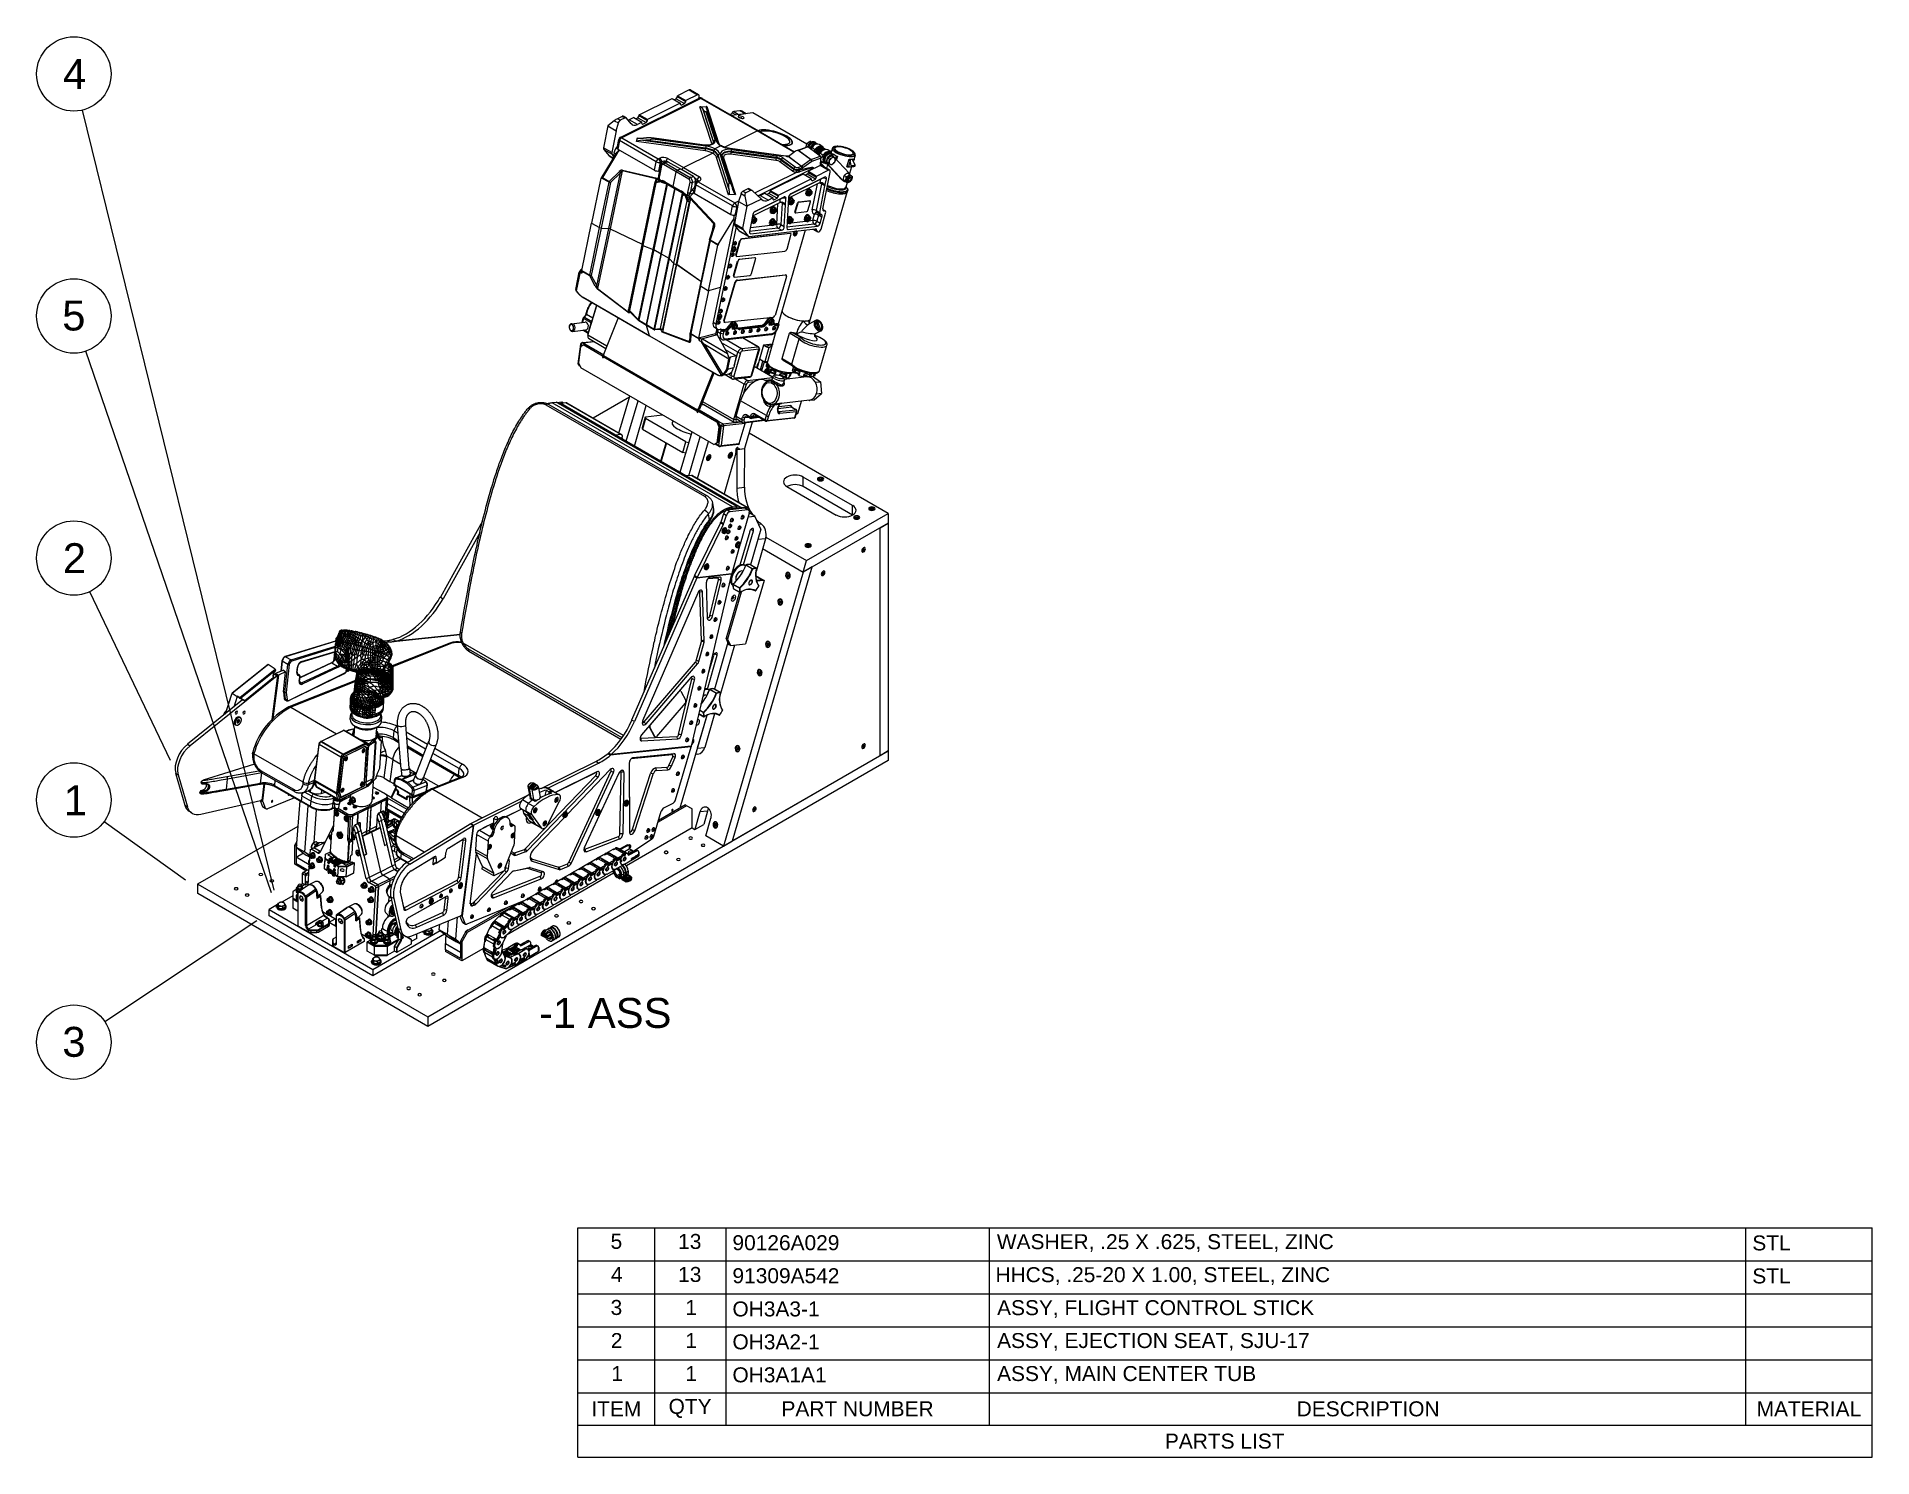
# Model space of a CAD drawing. Header units: inches. Extents: x 109 to 1721, y 29 to 669.
# Drawn here: x 1351.3 to 1721.4, y 201.4 to 487.7 of the extents above; entities that cross this region are included whole.
import ezdxf

# ---------------------------------------------------------------- set-up
doc = ezdxf.new("R2010")
doc.units = ezdxf.units.IN
doc.header["$LTSCALE"] = 0.03937
doc.header["$MEASUREMENT"] = 0
doc.layers.add('PDF3_Geometría', color=7, linetype='Continuous')
doc.layers.add('PDF3_Texto', color=7, linetype='Continuous')
doc.styles.add('PDF ArialMT', font='arial.ttf')

# ---------------------------------------------------------------- blocks, each defined once
blk = doc.blocks.new('OH3A1-1$-$ASSY$$CENTER$TUB_-_v2$-$copia1')
at = {"layer": 'PDF3_Geometría', "lineweight": -3}
for points in [[(17.448, 14.984), (18.085, 15.301)], [(18.552, 15.037), (18.097, 15.3), (17.46, 14.983), (17.755, 14.813), (17.766, 14.818)], [(17.883, 15.288), (17.9, 15.297), (17.909, 15.312), (17.91, 15.321)], [(17.9, 15.297), (17.966, 15.258)], [(17.976, 15.273), (17.909, 15.312)], [(18.003, 15.368), (17.91, 15.321), (17.976, 15.283)], [(17.932, 15.261), (17.932, 15.252), (17.94, 15.245), (17.966, 15.258), (17.976, 15.273), (17.976, 15.283)], [(18.07, 15.329), (17.976, 15.283)], [(18.003, 15.368), (18.07, 15.329)], [(18.014, 15.368), (18.08, 15.33)], [(18.082, 15.299), (18.085, 15.314)], [(18.108, 15.3), (18.563, 15.038)], [(14.657, 8.917), (13.113, 15.206)], [(17.4, 15.12), (17.348, 15.078), (17.414, 15.039), (17.433, 15.102)], [(17.4, 15.12), (17.433, 15.102)], [(17.463, 15.155), (17.426, 15.136)], [(17.448, 15.123), (17.426, 15.136)], [(17.487, 15.142), (17.448, 15.123)], [(17.463, 15.155), (17.487, 15.142)], [(17.471, 15.158), (17.498, 15.143)], [(17.535, 15.095), (17.499, 15.14)], [(17.558, 15.146), (17.52, 15.128)], [(17.587, 15.089), (17.52, 15.128)], [(17.558, 15.146), (17.623, 15.108), (17.587, 15.089)], [(17.575, 15.135), (17.591, 15.143), (17.601, 15.158), (17.601, 15.168)], [(17.591, 15.143), (17.658, 15.105)], [(17.667, 15.12), (17.601, 15.158)], [(17.623, 15.098), (17.631, 15.092), (17.658, 15.105), (17.667, 15.12), (17.668, 15.129)], [(17.623, 15.098), (17.623, 15.108)], [(18.091, 15.231), (18.147, 15.234)], [(18.187, 14.937), (18.091, 15.231)], [(18.118, 15.208), (18.113, 15.216)], [(18.113, 15.216), (18.2, 14.948), (18.2, 14.953), (18.118, 15.208)], [(18.139, 15.192), (18.145, 15.193)], [(18.139, 15.192), (18.213, 14.964)], [(18.148, 15.209), (18.143, 15.218)], [(18.222, 14.958), (18.145, 15.193)], [(18.147, 15.234), (18.244, 14.933)], [(18.233, 14.951), (18.15, 15.204)], [(18.952, 14.931), (18.518, 15.182), (18.346, 15.163)], [(18.381, 15.167), (18.351, 15.184)], [(18.413, 15.199), (18.363, 15.193)], [(18.363, 15.193), (18.407, 15.168)], [(18.458, 15.174), (18.407, 15.168)], [(18.415, 15.143), (18.416, 15.143), (18.415, 15.144), (18.41, 15.147), (18.413, 15.147), (18.418, 15.144), (18.42, 15.143), (18.423, 15.143)], [(18.411, 15.146), (18.413, 15.146), (18.413, 15.147)], [(18.458, 15.174), (18.413, 15.199)], [(18.413, 15.145), (18.413, 15.146)], [(18.416, 15.142), (18.416, 15.143)], [(18.417, 15.142), (18.418, 15.144)], [(18.419, 15.141), (18.42, 15.143)], [(18.421, 15.14), (18.423, 15.143)], [(18.423, 15.143), (18.427, 15.143), (18.429, 15.142), (18.425, 15.142), (18.424, 15.141), (18.425, 15.139), (18.426, 15.139)], [(18.423, 15.14), (18.424, 15.141)], [(18.428, 15.142), (18.426, 15.143), (18.425, 15.142)], [(18.425, 15.139), (18.425, 15.139)], [(18.426, 15.143), (18.427, 15.143)], [(18.464, 15.176), (18.428, 15.197)], [(17.348, 15.078), (17.313, 14.901)], [(17.414, 15.039), (17.379, 14.863)], [(17.422, 14.899), (17.436, 14.968)], [(17.723, 14.72), (17.738, 14.788), (17.443, 14.959), (17.428, 14.891)], [(17.578, 14.952), (17.588, 14.981)], [(18.133, 14.877), (17.578, 14.952)], [(17.588, 14.981), (17.615, 14.978)], [(17.63, 14.963), (17.655, 14.964)], [(17.63, 14.963), (18.135, 14.894)], [(17.661, 14.98), (17.636, 14.978)], [(18.135, 14.899), (17.655, 14.964)], [(18.201, 14.946), (18.201, 14.945), (18.201, 14.944), (18.201, 14.943), (18.2, 14.943), (18.199, 14.941), (18.199, 14.94), (18.198, 14.939), (18.197, 14.938), (18.196, 14.937), (18.194, 14.935), (18.193, 14.934), (18.191, 14.933), (18.188, 14.932), (18.187, 14.93), (18.184, 14.929), (18.182, 14.928), (18.178, 14.928), (18.176, 14.926), (18.173, 14.925), (18.17, 14.924), (18.167, 14.924), (18.163, 14.923), (18.16, 14.923), (18.157, 14.923), (18.153, 14.923), (18.149, 14.922), (18.146, 14.922), (18.142, 14.922), (18.138, 14.922), (18.135, 14.923), (18.131, 14.923), (18.128, 14.923), (17.702, 14.981)], [(18.127, 14.921), (17.708, 14.978)], [(17.708, 14.974), (17.708, 14.978)], [(17.708, 14.974), (18.138, 14.916)], [(18.289, 14.906), (18.553, 15.037)], [(18.289, 14.906), (18.553, 15.037)], [(18.849, 14.865), (18.553, 15.037)], [(18.563, 15.038), (18.854, 14.869)], [(18.982, 14.953), (18.979, 14.952), (18.978, 14.951), (18.975, 14.95), (18.973, 14.949), (18.969, 14.948), (18.966, 14.945), (18.963, 14.943), (18.96, 14.941), (18.958, 14.939), (18.957, 14.938), (18.955, 14.937), (18.953, 14.935), (18.953, 14.933), (18.952, 14.931), (18.951, 14.929), (18.95, 14.928), (18.948, 14.923), (18.948, 14.92), (18.947, 14.917), (18.946, 14.913), (18.946, 14.909), (18.945, 14.905)], [(18.99, 14.947), (18.982, 14.953)], [(17.293, 14.654), (17.422, 14.865), (17.423, 14.868), (17.425, 14.87), (17.428, 14.873), (17.429, 14.875), (17.432, 14.878), (17.434, 14.88), (17.437, 14.883), (17.439, 14.884)], [(17.427, 14.863), (17.304, 14.663), (17.36, 14.63), (17.44, 14.709)], [(17.379, 14.863), (17.313, 14.901)], [(17.315, 14.888), (17.358, 14.838)], [(17.315, 14.888), (17.382, 14.849)], [(17.388, 14.819), (17.358, 14.838)], [(17.359, 14.836), (17.388, 14.818)], [(17.393, 14.836), (17.382, 14.849)], [(17.398, 14.862), (17.386, 14.807)], [(17.398, 14.862), (17.414, 14.853)], [(17.428, 14.891), (17.723, 14.72)], [(17.833, 14.815), (17.959, 14.742)], [(17.959, 14.742), (18.193, 14.858)], [(17.959, 14.742), (18.193, 14.858)], [(18.135, 14.894), (18.135, 14.899)], [(18.202, 14.878), (18.202, 14.873)], [(18.202, 14.878), (18.202, 14.873)], [(18.26, 14.917), (18.212, 14.893)], [(18.26, 14.917), (18.212, 14.893)], [(18.322, 14.523), (18.223, 14.824)], [(18.237, 14.841), (18.237, 14.835), (18.326, 14.561)], [(18.322, 14.579), (18.237, 14.841)], [(18.25, 14.852), (18.326, 14.618)], [(18.333, 14.618), (18.258, 14.845)], [(18.804, 14.833), (18.802, 14.833), (18.799, 14.833), (18.797, 14.833), (18.793, 14.833), (18.791, 14.833), (18.788, 14.833), (18.786, 14.834), (18.783, 14.834), (18.334, 14.895), (18.329, 14.896), (18.324, 14.897), (18.32, 14.898), (18.315, 14.898), (18.31, 14.899), (18.306, 14.901), (18.301, 14.902), (18.297, 14.903), (18.293, 14.905), (18.288, 14.907), (18.284, 14.908), (18.28, 14.909), (18.276, 14.912), (18.273, 14.913), (18.269, 14.915), (18.265, 14.917)], [(18.269, 14.838), (18.269, 14.839), (18.269, 14.84), (18.269, 14.843)], [(18.35, 14.593), (18.269, 14.838)], [(18.281, 14.82), (18.378, 14.526)], [(18.783, 14.833), (18.333, 14.893)], [(18.704, 14.799), (18.339, 14.849)], [(18.345, 14.888), (18.71, 14.838)], [(18.757, 14.822), (18.858, 14.747)], [(18.801, 14.831), (18.803, 14.832), (18.804, 14.833), (18.848, 14.865)], [(18.884, 14.744), (18.908, 14.753), (18.801, 14.831)], [(18.801, 14.831), (18.801, 14.831)], [(18.804, 14.833), (18.804, 14.833), (18.911, 14.754), (18.983, 14.806), (18.882, 14.881)], [(18.833, 14.942), (18.831, 14.932)], [(18.874, 14.879), (18.955, 14.909)], [(18.96, 14.908), (18.888, 14.881), (18.987, 14.808), (19.059, 14.834)], [(19.066, 14.818), (18.993, 14.792), (18.921, 14.74)], [(18.966, 14.927), (18.953, 14.935)], [(19.059, 14.834), (18.96, 14.908)], [(18.986, 14.889), (18.988, 14.892), (18.989, 14.894), (18.991, 14.897), (18.993, 14.899)], [(19.016, 14.883), (19.014, 14.88), (19.013, 14.878), (19.011, 14.874), (19.009, 14.872)], [(19.018, 14.946), (19.022, 14.943)], [(19.039, 14.932), (19.037, 14.933)], [(19.049, 14.842), (19.052, 14.845), (19.054, 14.848), (19.056, 14.851), (19.058, 14.854)], [(19.063, 14.759), (19.066, 14.818)], [(19.082, 14.838), (19.08, 14.835), (19.078, 14.833), (19.077, 14.83), (19.074, 14.828), (19.073, 14.824), (19.07, 14.822), (19.068, 14.819), (19.066, 14.817)], [(19.083, 14.902), (19.078, 14.905)], [(19.088, 14.898), (19.083, 14.902)], [(19.093, 14.895), (19.088, 14.898)], [(19.097, 14.893), (19.093, 14.895)], [(19.102, 14.889), (19.097, 14.893)], [(19.105, 14.887), (19.102, 14.889)], [(19.133, 14.773), (19.113, 14.788), (19.122, 14.821), (19.136, 14.811), (19.138, 14.812), (19.14, 14.813), (19.143, 14.814), (19.144, 14.815), (19.148, 14.817), (19.152, 14.819), (19.154, 14.821), (19.158, 14.823), (19.159, 14.824), (19.161, 14.826), (19.162, 14.828), (19.163, 14.829), (19.15, 14.838)], [(19.122, 14.821), (19.15, 14.838)], [(19.127, 14.778), (19.128, 14.78), (19.129, 14.783), (19.13, 14.784), (19.131, 14.786), (19.132, 14.79), (19.133, 14.793), (19.134, 14.798), (19.135, 14.802), (19.135, 14.804), (19.135, 14.806), (19.135, 14.808), (19.136, 14.811)], [(19.163, 14.829), (19.165, 14.828), (19.167, 14.826), (19.168, 14.825), (19.17, 14.824), (19.173, 14.822), (19.175, 14.82), (19.177, 14.818), (19.179, 14.817), (19.18, 14.816), (19.181, 14.815), (19.182, 14.814), (19.183, 14.814), (19.183, 14.811), (19.183, 14.808), (19.182, 14.807), (19.182, 14.804), (19.181, 14.8), (19.18, 14.796), (19.179, 14.793), (19.178, 14.788), (19.177, 14.787), (19.176, 14.785), (19.175, 14.783), (19.174, 14.781), (19.173, 14.779), (19.171, 14.778), (19.169, 14.777), (19.168, 14.776), (19.165, 14.773), (19.162, 14.771), (19.158, 14.769), (19.155, 14.767), (19.153, 14.766), (19.151, 14.765), (19.148, 14.764), (19.146, 14.763), (19.133, 14.773)], [(19.138, 14.873), (19.153, 14.879)], [(19.144, 14.86), (19.148, 14.857)], [(19.158, 14.897), (19.148, 14.861)], [(19.148, 14.857), (19.153, 14.854)], [(19.163, 14.838), (19.148, 14.848)], [(19.342, 14.843), (19.342, 14.844), (19.342, 14.846), (19.342, 14.848), (19.342, 14.851), (19.342, 14.853), (19.341, 14.856), (19.339, 14.858), (19.338, 14.86), (19.337, 14.863), (19.335, 14.864), (19.333, 14.866), (19.332, 14.868), (19.329, 14.87), (19.327, 14.873), (19.324, 14.874), (19.322, 14.876), (19.319, 14.878), (19.317, 14.88), (19.313, 14.882), (19.31, 14.883), (19.307, 14.886), (19.303, 14.888), (19.3, 14.889), (19.296, 14.891), (19.293, 14.893), (19.288, 14.894), (19.285, 14.896), (19.281, 14.898), (19.277, 14.898), (19.273, 14.9), (19.268, 14.902), (19.264, 14.903), (19.26, 14.904), (19.256, 14.905), (19.252, 14.907), (19.247, 14.908), (19.243, 14.908), (19.238, 14.909), (19.234, 14.91), (19.23, 14.911), (19.226, 14.912), (19.222, 14.913), (19.218, 14.913), (19.214, 14.913), (19.21, 14.913), (19.207, 14.913), (19.203, 14.914), (19.199, 14.914), (19.196, 14.914), (19.193, 14.913), (19.189, 14.913), (19.186, 14.913), (19.183, 14.913), (19.18, 14.913), (19.178, 14.912), (19.175, 14.911), (19.173, 14.91), (19.17, 14.909), (19.168, 14.908), (19.166, 14.907), (19.164, 14.905), (19.162, 14.903), (19.161, 14.901), (19.159, 14.899), (19.158, 14.898), (19.158, 14.897)], [(19.167, 14.852), (19.167, 14.851), (19.168, 14.851), (19.168, 14.85), (19.168, 14.849), (19.168, 14.848), (19.167, 14.847), (19.166, 14.845), (19.165, 14.844), (19.164, 14.843), (19.163, 14.842)], [(19.163, 14.841), (19.163, 14.842)], [(19.164, 14.843), (19.167, 14.852)], [(19.297, 14.695), (19.166, 14.835)], [(19.182, 14.818), (19.188, 14.827), (19.189, 14.828), (19.19, 14.829), (19.192, 14.831), (19.193, 14.832), (19.195, 14.833), (19.196, 14.833), (19.197, 14.833), (19.198, 14.833), (19.198, 14.833), (19.199, 14.833), (19.2, 14.833)], [(19.184, 14.815), (19.188, 14.827)], [(19.2, 14.833), (19.193, 14.807)], [(19.276, 14.747), (19.293, 14.809)], [(19.293, 14.809), (19.294, 14.809), (19.295, 14.808), (19.296, 14.808), (19.297, 14.808), (19.297, 14.808), (19.298, 14.807), (19.298, 14.806), (19.3, 14.804), (19.301, 14.803), (19.301, 14.801), (19.302, 14.799)], [(19.324, 14.813), (19.323, 14.808)], [(19.342, 14.762), (19.325, 14.802), (19.324, 14.803), (19.324, 14.805), (19.323, 14.807), (19.323, 14.808), (19.323, 14.81), (19.323, 14.811), (19.323, 14.812), (19.324, 14.812), (19.324, 14.813)], [(19.342, 14.843), (19.328, 14.796)], [(19.329, 14.802), (19.33, 14.803)], [(19.336, 14.814), (19.334, 14.818)], [(17.281, 14.258), (17.358, 14.624), (17.297, 14.658)], [(17.356, 14.251), (17.449, 14.7), (17.369, 14.621)], [(17.464, 14.715), (17.367, 14.248)], [(17.739, 14.651), (17.464, 14.715)], [(17.465, 14.722), (17.747, 14.656), (17.735, 14.628)], [(17.735, 14.628), (17.76, 14.632), (17.758, 14.634), (17.757, 14.637), (17.755, 14.639), (17.754, 14.643), (17.753, 14.645), (17.753, 14.647), (17.753, 14.648), (17.753, 14.65), (17.753, 14.652), (17.753, 14.653), (17.753, 14.655)], [(17.766, 14.717), (17.781, 14.788), (17.771, 14.783), (17.756, 14.714)], [(17.756, 14.714), (17.766, 14.717)], [(17.759, 14.651), (17.759, 14.653), (17.759, 14.654), (17.758, 14.656), (17.758, 14.658), (17.758, 14.663), (17.759, 14.667), (17.759, 14.671), (17.76, 14.675), (17.76, 14.678), (17.778, 14.763), (17.778, 14.766), (17.779, 14.768), (17.78, 14.768), (17.781, 14.77), (17.782, 14.772), (17.783, 14.773), (17.783, 14.775), (17.785, 14.776), (17.786, 14.778), (17.788, 14.778), (17.788, 14.779), (17.79, 14.78), (17.792, 14.781), (17.793, 14.782), (17.796, 14.783)], [(17.768, 14.713), (17.761, 14.716)], [(17.763, 14.672), (17.763, 14.668), (17.763, 14.663), (17.763, 14.66), (17.763, 14.656), (17.763, 14.654), (17.763, 14.653), (17.763, 14.652), (17.763, 14.65), (17.764, 14.649), (17.765, 14.648), (17.766, 14.647), (17.767, 14.646), (17.768, 14.644), (17.768, 14.643), (17.77, 14.643), (17.771, 14.642), (17.773, 14.641), (17.776, 14.64), (17.787, 14.638)], [(17.782, 14.758), (17.764, 14.673)], [(17.821, 14.789), (17.796, 14.783)], [(17.9, 14.708), (17.798, 14.767)], [(17.835, 14.787), (17.809, 14.78), (17.911, 14.722)], [(17.82, 14.788), (17.815, 14.791), (17.814, 14.788)], [(17.937, 14.728), (17.835, 14.787)], [(17.876, 14.59), (17.9, 14.708)], [(17.876, 14.59), (17.9, 14.708)], [(18.002, 14.649), (17.9, 14.708)], [(17.937, 14.728), (17.911, 14.722)], [(18.038, 14.669), (17.937, 14.728), (17.911, 14.722)], [(17.911, 14.722), (18.013, 14.663), (18.038, 14.669)], [(17.959, 14.742), (18.087, 14.668)], [(18.067, 14.63), (18.069, 14.644), (18.052, 14.655)], [(18.533, 14.538), (18.866, 14.703)], [(19.006, 14.732), (19.006, 14.736), (18.56, 14.514)], [(18.837, 14.713), (18.736, 14.788)], [(19.095, 14.666), (18.823, 14.531)], [(18.894, 14.707), (18.891, 14.705), (18.888, 14.704), (18.884, 14.704), (18.881, 14.703), (18.878, 14.703), (18.873, 14.703), (18.87, 14.703), (18.868, 14.703), (18.866, 14.703)], [(18.868, 14.72), (18.87, 14.72), (18.871, 14.72), (18.874, 14.719), (18.878, 14.719), (18.88, 14.718), (18.883, 14.718), (18.886, 14.718), (18.888, 14.718), (18.891, 14.719)], [(18.914, 14.737), (18.892, 14.728), (18.891, 14.719)], [(18.966, 14.712), (18.965, 14.703), (18.956, 14.688), (18.939, 14.679)], [(19.022, 14.649), (18.956, 14.688)], [(18.965, 14.73), (18.965, 14.73)], [(18.965, 14.703), (19.032, 14.664)], [(19.059, 14.758), (18.966, 14.712), (19.032, 14.673), (19.126, 14.72)], [(18.988, 14.651), (18.988, 14.642), (18.996, 14.636), (19.022, 14.649), (19.032, 14.664), (19.032, 14.673)], [(19.008, 14.736), (19.007, 14.732)], [(19.126, 14.72), (19.059, 14.758)], [(19.063, 14.775), (19.09, 14.747)], [(19.066, 14.791), (19.065, 14.791), (19.064, 14.792)], [(19.064, 14.781), (19.102, 14.74)], [(19.065, 14.796), (19.067, 14.795), (19.069, 14.794), (19.071, 14.793), (19.073, 14.792), (19.075, 14.79), (19.077, 14.789), (19.078, 14.788), (19.08, 14.786)], [(19.136, 14.72), (19.07, 14.758)], [(19.083, 14.41), (19.141, 14.704)], [(19.088, 14.656), (19.088, 14.656)], [(19.091, 14.783), (19.096, 14.779)], [(19.096, 14.779), (19.1, 14.777)], [(19.116, 14.776), (19.102, 14.786)], [(19.102, 14.786), (19.233, 14.645)], [(19.12, 14.766), (19.112, 14.734)], [(19.146, 14.763), (19.145, 14.764), (19.144, 14.765), (19.143, 14.766), (19.143, 14.767), (19.14, 14.768), (19.138, 14.77), (19.136, 14.772), (19.133, 14.773), (19.132, 14.774), (19.13, 14.776), (19.128, 14.777), (19.127, 14.778), (19.113, 14.788)], [(19.116, 14.776), (19.247, 14.635)], [(19.283, 14.697), (19.28, 14.696), (19.278, 14.695), (19.276, 14.693), (19.274, 14.693), (19.27, 14.691), (19.267, 14.689), (19.263, 14.687), (19.261, 14.684), (19.259, 14.683), (19.258, 14.682), (19.256, 14.68), (19.254, 14.679), (19.253, 14.677), (19.253, 14.675), (19.252, 14.673), (19.251, 14.671), (19.249, 14.668), (19.248, 14.663), (19.248, 14.659), (19.247, 14.655), (19.247, 14.653), (19.246, 14.651), (19.246, 14.648), (19.246, 14.646), (19.247, 14.645), (19.248, 14.644), (19.248, 14.644), (19.249, 14.643), (19.252, 14.642), (19.253, 14.64), (19.256, 14.638), (19.258, 14.636), (19.26, 14.635), (19.262, 14.633), (19.263, 14.633), (19.265, 14.631)], [(19.254, 14.679), (19.272, 14.668)], [(19.268, 14.65), (19.27, 14.654), (19.27, 14.658), (19.271, 14.66), (19.271, 14.663), (19.271, 14.665), (19.272, 14.668)], [(19.272, 14.668), (19.273, 14.668), (19.276, 14.669), (19.278, 14.67), (19.28, 14.671), (19.283, 14.673), (19.287, 14.675)], [(19.286, 14.752), (19.285, 14.752), (19.283, 14.752), (19.283, 14.751), (19.281, 14.751), (19.279, 14.75), (19.278, 14.749), (19.277, 14.748), (19.276, 14.747)], [(19.283, 14.697), (19.299, 14.685)], [(19.286, 14.752), (19.287, 14.752), (19.288, 14.751), (19.306, 14.748)], [(19.287, 14.675), (19.29, 14.678), (19.293, 14.679), (19.295, 14.681), (19.297, 14.683), (19.298, 14.683), (19.299, 14.685)], [(19.302, 14.799), (19.288, 14.751)], [(19.314, 14.748), (19.298, 14.693)], [(19.318, 14.67), (19.318, 14.668), (19.318, 14.665), (19.318, 14.663), (19.318, 14.661), (19.317, 14.657), (19.316, 14.653), (19.315, 14.648), (19.313, 14.645), (19.313, 14.643), (19.312, 14.641), (19.311, 14.639), (19.31, 14.638), (19.308, 14.636), (19.307, 14.634), (19.305, 14.633), (19.303, 14.632), (19.301, 14.629), (19.298, 14.628)], [(19.299, 14.685), (19.301, 14.683), (19.303, 14.683), (19.304, 14.682), (19.306, 14.68), (19.308, 14.678), (19.311, 14.677)], [(19.311, 14.758), (19.302, 14.799)], [(19.303, 14.668), (19.307, 14.665)], [(19.338, 14.752), (19.334, 14.751), (19.331, 14.75), (19.328, 14.749), (19.323, 14.749), (19.319, 14.748), (19.315, 14.748), (19.311, 14.748), (19.307, 14.748)], [(19.311, 14.677), (19.313, 14.675), (19.315, 14.673), (19.316, 14.673), (19.317, 14.672), (19.318, 14.671), (19.318, 14.67)], [(17.289, 14.643), (17.217, 14.295), (17.281, 14.258)], [(17.369, 14.621), (17.293, 14.254)], [(17.728, 14.626), (17.623, 14.119)], [(17.736, 14.619), (17.63, 14.113)], [(17.713, 14.083), (17.823, 14.608), (17.791, 14.62), (17.787, 14.622), (17.783, 14.623), (17.78, 14.625), (17.777, 14.627), (17.736, 14.619)], [(17.827, 14.607), (17.718, 14.082)], [(17.718, 14.082), (17.778, 14.046), (17.888, 14.572)], [(17.736, 14.645), (17.729, 14.628)], [(17.764, 14.642), (17.763, 14.644), (17.762, 14.646), (17.761, 14.648), (17.759, 14.651)], [(17.777, 14.627), (17.773, 14.628), (17.769, 14.628), (17.767, 14.629), (17.764, 14.63), (17.763, 14.631), (17.76, 14.632)], [(17.772, 14.636), (17.77, 14.637), (17.768, 14.638), (17.766, 14.64), (17.764, 14.642)], [(17.778, 14.633), (17.775, 14.634), (17.772, 14.636)], [(17.79, 14.628), (17.784, 14.63), (17.778, 14.633)], [(17.888, 14.572), (17.778, 14.046), (17.84, 14.011)], [(17.878, 14.581), (17.817, 14.617), (17.812, 14.619), (17.807, 14.622), (17.802, 14.624), (17.797, 14.626)], [(17.814, 14.625), (17.876, 14.59)], [(17.888, 14.572), (17.827, 14.607)], [(17.84, 14.011), (17.949, 14.537), (17.888, 14.572)], [(17.952, 14.534), (17.843, 14.009)], [(17.876, 14.59), (17.937, 14.554)], [(17.939, 14.546), (17.878, 14.581)], [(17.881, 13.968), (17.987, 14.474), (17.974, 14.512), (17.973, 14.513), (17.971, 14.515), (17.968, 14.517), (17.967, 14.518), (17.952, 14.534)], [(17.963, 14.535), (17.973, 14.527), (17.975, 14.525), (17.978, 14.523), (17.978, 14.522), (17.979, 14.522), (17.981, 14.521), (17.983, 14.521), (17.983, 14.521), (17.984, 14.522), (17.985, 14.522), (17.986, 14.522), (17.987, 14.523), (17.988, 14.523), (17.988, 14.524), (17.989, 14.525), (17.99, 14.528), (17.992, 14.532), (17.993, 14.535), (17.994, 14.538)], [(17.972, 14.521), (17.969, 14.523), (17.967, 14.525)], [(17.977, 14.518), (17.974, 14.519), (17.972, 14.521)], [(17.984, 14.503), (17.983, 14.504), (17.98, 14.505), (17.979, 14.507), (17.978, 14.508), (17.976, 14.51), (17.974, 14.513)], [(17.984, 14.515), (17.983, 14.515), (17.98, 14.516), (17.978, 14.517), (17.977, 14.518)], [(18.011, 14.535), (18.01, 14.533), (18.008, 14.531), (18.008, 14.528), (18.006, 14.527), (18.004, 14.525), (18.003, 14.523), (18.002, 14.521), (18, 14.519), (17.998, 14.518), (17.996, 14.517), (17.994, 14.516), (17.993, 14.516), (17.99, 14.515), (17.988, 14.515), (17.987, 14.515), (17.984, 14.515)], [(18.008, 14.508), (18.008, 14.507), (18.006, 14.506), (18.004, 14.505), (18.003, 14.504), (18.001, 14.503), (17.999, 14.503), (17.997, 14.503), (17.993, 14.502), (17.99, 14.502), (17.987, 14.502), (17.984, 14.503), (17.992, 14.478), (18.013, 14.503), (18.207, 14.294)], [(17.994, 14.54), (18.012, 14.625)], [(18.055, 14.628), (18.029, 14.622), (18.012, 14.537), (18.013, 14.538), (18.028, 14.563)], [(18.038, 14.543), (18.028, 14.528)], [(18.052, 14.613), (18.038, 14.544)], [(18.339, 14.364), (18.354, 14.433), (18.058, 14.603), (18.044, 14.535)], [(18.044, 14.535), (18.339, 14.364)], [(18.052, 14.615), (18.055, 14.628)], [(18.077, 14.636), (18.077, 14.635), (18.076, 14.635), (18.076, 14.634), (18.074, 14.634), (18.064, 14.628)], [(18.086, 14.633), (18.076, 14.628), (18.371, 14.457), (18.405, 14.474)], [(18.322, 14.579), (18.326, 14.561)], [(18.378, 14.526), (18.322, 14.523)], [(18.333, 14.618), (18.326, 14.618)], [(18.357, 14.563), (18.353, 14.581)], [(18.422, 14.53), (18.403, 14.468), (18.47, 14.43)], [(18.453, 14.512), (18.422, 14.53)], [(18.476, 14.57), (18.438, 14.552)], [(18.438, 14.552), (18.462, 14.538)], [(18.453, 14.512), (18.47, 14.43)], [(18.499, 14.557), (18.462, 14.538)], [(18.499, 14.557), (18.476, 14.57)], [(18.513, 14.556), (18.487, 14.571)], [(18.591, 14.486), (18.588, 14.488), (18.518, 14.553)], [(18.576, 14.518), (18.613, 14.536), (18.679, 14.498), (18.643, 14.479)], [(18.576, 14.518), (18.643, 14.479)], [(18.657, 14.558), (18.657, 14.548), (18.647, 14.534), (18.631, 14.526)], [(18.713, 14.496), (18.647, 14.534)], [(18.657, 14.548), (18.723, 14.511)], [(18.713, 14.496), (18.723, 14.511), (18.723, 14.52)], [(19.059, 14.621), (18.805, 14.495)], [(19.059, 14.621), (19.065, 14.649), (18.817, 14.526)], [(18.948, 14.522), (18.954, 14.518)], [(18.953, 14.54), (18.953, 14.538), (18.953, 14.534), (18.952, 14.532), (18.952, 14.528), (18.953, 14.528), (18.953, 14.526), (18.954, 14.525), (18.956, 14.524)], [(18.952, 14.528), (18.96, 14.523)], [(18.956, 14.524), (18.957, 14.523), (18.958, 14.522), (18.96, 14.52), (18.963, 14.518)], [(18.958, 14.551), (18.967, 14.546)], [(18.96, 14.523), (18.962, 14.526), (18.963, 14.528), (18.963, 14.531), (18.965, 14.534), (18.965, 14.537), (18.966, 14.539), (18.967, 14.543), (18.967, 14.546), (18.969, 14.548), (18.972, 14.548), (18.974, 14.55), (18.977, 14.552)], [(18.967, 14.518), (18.965, 14.519), (18.964, 14.52), (18.962, 14.522), (18.96, 14.523)], [(18.963, 14.518), (18.971, 14.513)], [(18.971, 14.513), (18.97, 14.514), (18.969, 14.516), (18.968, 14.517), (18.967, 14.518)], [(18.981, 14.519), (18.978, 14.518), (18.977, 14.517), (18.973, 14.515), (18.971, 14.513)], [(18.978, 14.524), (18.973, 14.527)], [(18.976, 14.568), (18.982, 14.565)], [(18.976, 14.563), (18.984, 14.558)], [(18.977, 14.552), (18.978, 14.553), (18.981, 14.555), (18.983, 14.557), (18.984, 14.558), (18.986, 14.557), (18.988, 14.556), (18.989, 14.554), (18.991, 14.553)], [(18.988, 14.527), (18.987, 14.524), (18.985, 14.523), (18.983, 14.521), (18.981, 14.519)], [(18.982, 13.522), (19.279, 14.545)], [(18.988, 14.542), (18.983, 14.544)], [(18.984, 14.526), (18.983, 14.525)], [(18.993, 14.537), (18.992, 14.534), (18.991, 14.532), (18.99, 14.529), (18.988, 14.527)], [(18.99, 14.535), (18.99, 14.538)], [(18.991, 14.553), (18.992, 14.552), (18.993, 14.551), (18.994, 14.55), (18.995, 14.549), (18.994, 14.546), (18.994, 14.543), (18.993, 14.54), (18.993, 14.537)], [(18.997, 14.401), (19.038, 14.61)], [(19.098, 14.594), (19.071, 14.61), (19.029, 14.396), (19.057, 14.38)], [(19.057, 14.38), (19.098, 14.594)], [(19.062, 14.622), (19.063, 14.623), (19.064, 14.623), (19.066, 14.623), (19.067, 14.623), (19.068, 14.623), (19.07, 14.623), (19.072, 14.623), (19.073, 14.622), (19.074, 14.621), (19.076, 14.621), (19.078, 14.619), (19.081, 14.618), (19.083, 14.615), (19.086, 14.613), (19.088, 14.611), (19.09, 14.608), (19.092, 14.606), (19.094, 14.603), (19.096, 14.6), (19.098, 14.597), (19.098, 14.594)], [(19.098, 14.594), (19.11, 14.651)], [(19.247, 14.635), (19.233, 14.645)], [(19.25, 14.633), (19.236, 14.643)], [(19.246, 14.646), (19.263, 14.634)], [(19.274, 14.626), (19.272, 14.628), (19.269, 14.63), (19.268, 14.631), (19.266, 14.632), (19.264, 14.633), (19.263, 14.634), (19.263, 14.637), (19.264, 14.638), (19.265, 14.64), (19.266, 14.643), (19.268, 14.646), (19.268, 14.65)], [(19.265, 14.631), (19.282, 14.619)], [(19.278, 14.623), (19.266, 14.583)], [(19.267, 14.588), (19.269, 14.586), (19.271, 14.584), (19.273, 14.582), (19.274, 14.58), (19.276, 14.578), (19.278, 14.577), (19.278, 14.574), (19.28, 14.573), (19.281, 14.57), (19.282, 14.568), (19.283, 14.566), (19.283, 14.564), (19.283, 14.562), (19.283, 14.56), (19.283, 14.558), (19.282, 14.555), (19.279, 14.545)], [(19.298, 14.628), (19.294, 14.625), (19.29, 14.623), (19.288, 14.623), (19.286, 14.622), (19.284, 14.62), (19.282, 14.619), (19.281, 14.62), (19.28, 14.621), (19.279, 14.622), (19.278, 14.623), (19.276, 14.624), (19.274, 14.626)], [(19.281, 14.635), (19.285, 14.633)], [(19.303, 14.637), (19.301, 14.636)], [(19.309, 14.647), (19.31, 14.648)], [(18.003, 14.469), (17.898, 13.963)], [(18.013, 14.479), (17.904, 13.963), (18.098, 13.827)], [(18.013, 14.479), (18.003, 14.469)], [(18.192, 14.236), (18.203, 14.288), (18.013, 14.493)], [(18.403, 14.468), (18.369, 14.292)], [(18.397, 14.433), (18.387, 14.428), (18.372, 14.359)], [(18.372, 14.359), (18.383, 14.362)], [(18.47, 14.43), (18.435, 14.253)], [(18.588, 14.488), (18.47, 14.43)], [(18.518, 14.363), (18.507, 14.307), (18.491, 14.226)], [(18.738, 14.461), (18.515, 14.35)], [(18.738, 14.461), (18.739, 14.488), (18.528, 14.383)], [(18.768, 14.503), (18.535, 14.388)], [(18.66, 14.378), (18.666, 14.375)], [(18.666, 14.398), (18.665, 14.394), (18.664, 14.392), (18.664, 14.388), (18.663, 14.385), (18.665, 14.384), (18.666, 14.383), (18.667, 14.382), (18.668, 14.381)], [(18.663, 14.385), (18.673, 14.38)], [(18.668, 14.381), (18.669, 14.38), (18.671, 14.378), (18.673, 14.377), (18.674, 14.375)], [(18.67, 14.408), (18.678, 14.403)], [(18.673, 14.38), (18.673, 14.383), (18.675, 14.386), (18.676, 14.388), (18.677, 14.391), (18.678, 14.393), (18.678, 14.397), (18.678, 14.399), (18.678, 14.403), (18.682, 14.404), (18.684, 14.406), (18.687, 14.407), (18.688, 14.408)], [(18.679, 14.374), (18.678, 14.376), (18.676, 14.378), (18.674, 14.378), (18.673, 14.38)], [(18.674, 14.375), (18.683, 14.371)], [(18.679, 14.498), (18.678, 14.488), (18.687, 14.483), (18.713, 14.496)], [(18.683, 14.371), (18.682, 14.372), (18.681, 14.373), (18.68, 14.373), (18.679, 14.374)], [(18.693, 14.376), (18.691, 14.375), (18.688, 14.373), (18.686, 14.372), (18.683, 14.371)], [(18.69, 14.382), (18.686, 14.383)], [(18.688, 14.426), (18.693, 14.423)], [(18.688, 14.421), (18.696, 14.416)], [(18.688, 14.408), (18.691, 14.41), (18.693, 14.412), (18.694, 14.413), (18.696, 14.416), (18.698, 14.414), (18.7, 14.413), (18.702, 14.411), (18.703, 14.41)], [(18.7, 14.383), (18.698, 14.382), (18.697, 14.379), (18.695, 14.378), (18.693, 14.376)], [(18.697, 14.383), (18.695, 14.382)], [(18.7, 14.398), (18.696, 14.401)], [(18.705, 14.394), (18.704, 14.391), (18.703, 14.388), (18.702, 14.386), (18.7, 14.383)], [(18.702, 14.392), (18.702, 14.394)], [(18.703, 14.41), (18.704, 14.409), (18.705, 14.408), (18.706, 14.407), (18.707, 14.406), (18.707, 14.403), (18.706, 14.399), (18.706, 14.397), (18.705, 14.394)], [(18.71, 14.284), (18.72, 14.453)], [(18.781, 14.439), (18.753, 14.456), (18.743, 14.283), (18.771, 14.267)], [(18.744, 14.463), (18.745, 14.463), (18.747, 14.464), (18.748, 14.464), (18.749, 14.464), (18.751, 14.464), (18.752, 14.463), (18.755, 14.463), (18.758, 14.462), (18.76, 14.461), (18.763, 14.459), (18.765, 14.458), (18.768, 14.456), (18.769, 14.454), (18.772, 14.452), (18.774, 14.449), (18.776, 14.447), (18.778, 14.444), (18.779, 14.442), (18.781, 14.439)], [(18.771, 14.267), (18.781, 14.439), (18.784, 14.493)], [(18.779, 14.494), (18.779, 14.494)], [(18.806, 14.503), (18.803, 14.451), (18.792, 14.257)], [(18.803, 14.449), (18.809, 14.446)], [(18.809, 14.468), (18.808, 14.466), (18.808, 14.463), (18.808, 14.46), (18.807, 14.456), (18.808, 14.455), (18.809, 14.454), (18.81, 14.453), (18.811, 14.453)], [(18.807, 14.456), (18.815, 14.452)], [(18.811, 14.453), (18.813, 14.451), (18.814, 14.45), (18.816, 14.448), (18.818, 14.447)], [(18.813, 14.479), (18.822, 14.474)], [(18.815, 14.452), (18.817, 14.454), (18.818, 14.457), (18.819, 14.459), (18.82, 14.462), (18.821, 14.465), (18.822, 14.468), (18.822, 14.471), (18.822, 14.474), (18.825, 14.475), (18.828, 14.477), (18.83, 14.478), (18.832, 14.48)], [(18.823, 14.446), (18.821, 14.447), (18.819, 14.448), (18.818, 14.45), (18.815, 14.452)], [(18.818, 14.447), (18.826, 14.442)], [(18.826, 14.442), (18.825, 14.443), (18.824, 14.443), (18.823, 14.445), (18.823, 14.446)], [(18.836, 14.448), (18.834, 14.446), (18.832, 14.444), (18.829, 14.443), (18.826, 14.442)], [(18.833, 14.453), (18.829, 14.455)], [(18.831, 14.497), (18.837, 14.493)], [(18.831, 14.492), (18.839, 14.487)], [(18.832, 14.48), (18.834, 14.481), (18.836, 14.483), (18.838, 14.485), (18.839, 14.487), (18.842, 14.485), (18.843, 14.483), (18.845, 14.483), (18.846, 14.481)], [(18.843, 14.454), (18.842, 14.453), (18.84, 14.451), (18.838, 14.449), (18.836, 14.448)], [(18.84, 14.454), (18.838, 14.453)], [(18.843, 14.47), (18.839, 14.473)], [(18.848, 14.465), (18.848, 14.463), (18.847, 14.46), (18.845, 14.458), (18.843, 14.454)], [(18.845, 14.463), (18.845, 14.465)], [(18.846, 14.481), (18.848, 14.48), (18.848, 14.479), (18.849, 14.478), (18.85, 14.478), (18.85, 14.474), (18.849, 14.471), (18.849, 14.468), (18.848, 14.465)], [(18.856, 14.384), (18.877, 14.456)], [(18.859, 14.383), (18.856, 14.384)], [(18.86, 14.377), (18.858, 14.378)], [(18.879, 14.454), (18.859, 14.383)], [(18.862, 14.377), (18.954, 14.387)], [(18.877, 14.456), (18.879, 14.454)], [(18.884, 14.463), (18.976, 14.474)], [(18.887, 14.462), (18.884, 14.463)], [(18.979, 14.473), (18.887, 14.462)], [(18.962, 14.395), (18.982, 14.466)], [(18.963, 14.362), (18.969, 14.358)], [(18.972, 14.314), (19.001, 14.318), (19.015, 14.367)], [(18.976, 14.474), (18.979, 14.473)], [(18.981, 14.472), (18.978, 14.473)], [(19.033, 14.38), (19.033, 14.381), (19.031, 14.381), (19.03, 14.381)], [(19.061, 14.364), (19.033, 14.38)], [(19.075, 14.343), (19.048, 14.359), (19.033, 14.309), (19.061, 14.293)], [(19.067, 14.246), (19.103, 14.374)], [(19.1, 14.393), (19.083, 14.403)], [(19.094, 14.393), (19.083, 14.4)], [(19.083, 14.398), (19.093, 14.393)], [(19.094, 14.393), (19.093, 14.393)], [(17.137, 13.913), (17.217, 14.295), (17.281, 14.258)], [(17.137, 13.913), (17.202, 13.876), (17.281, 14.258)], [(17.293, 14.254), (17.213, 13.873), (17.259, 13.788), (17.356, 14.251)], [(17.367, 14.248), (17.266, 13.767), (17.516, 13.578)], [(17.293, 14.254), (17.356, 14.251)], [(17.293, 14.254), (17.356, 14.251)], [(17.367, 14.248), (17.624, 14.124)], [(17.367, 14.248), (17.624, 14.124)], [(18.168, 14.16), (18.202, 14.266), (18.203, 14.268), (18.203, 14.272)], [(18.208, 14.267), (18.174, 14.16), (18.238, 14.123)], [(18.365, 14.303), (18.197, 13.497)], [(18.204, 14.285), (18.204, 14.285)], [(18.382, 14.265), (18.219, 13.484)], [(18.238, 14.123), (18.357, 14.316)], [(18.37, 14.32), (18.357, 14.316)], [(18.371, 14.3), (18.365, 14.303)], [(18.369, 14.292), (18.435, 14.253)], [(18.413, 14.228), (18.371, 14.278)], [(18.438, 14.239), (18.371, 14.278)], [(18.413, 14.228), (18.479, 14.189)], [(18.482, 14.188), (18.415, 14.226)], [(18.428, 14.169), (18.817, 14.213)], [(18.819, 14.211), (18.43, 14.168)], [(18.438, 14.239), (18.479, 14.189)], [(18.487, 14.187), (19.022, 14.248)], [(18.748, 14.238), (18.72, 14.253), (18.491, 14.227)], [(18.491, 14.214), (18.5, 14.209)], [(18.498, 14.26), (18.661, 14.278)], [(18.5, 14.209), (18.748, 14.238)], [(18.505, 14.298), (18.508, 14.296)], [(18.506, 14.306), (18.513, 14.302)], [(18.506, 14.305), (18.507, 14.304), (18.508, 14.303), (18.508, 14.303), (18.509, 14.303), (18.511, 14.301), (18.512, 14.299), (18.514, 14.298), (18.516, 14.297)], [(18.512, 14.329), (18.52, 14.324)], [(18.513, 14.302), (18.515, 14.304), (18.516, 14.307), (18.518, 14.309), (18.518, 14.312), (18.519, 14.315), (18.519, 14.318), (18.52, 14.321), (18.52, 14.324), (18.523, 14.325), (18.526, 14.327), (18.528, 14.328), (18.53, 14.33)], [(18.52, 14.296), (18.519, 14.297), (18.518, 14.298), (18.516, 14.3), (18.513, 14.302)], [(18.516, 14.297), (18.524, 14.292)], [(18.524, 14.292), (18.523, 14.293), (18.523, 14.293), (18.522, 14.295), (18.52, 14.296)], [(18.534, 14.298), (18.533, 14.296), (18.53, 14.294), (18.528, 14.293), (18.524, 14.292)], [(18.531, 14.303), (18.527, 14.305)], [(18.529, 14.347), (18.535, 14.343)], [(18.529, 14.342), (18.538, 14.337)], [(18.53, 14.33), (18.532, 14.331), (18.534, 14.333), (18.536, 14.335), (18.538, 14.337), (18.539, 14.335), (18.541, 14.333), (18.543, 14.333), (18.544, 14.331)], [(18.542, 14.304), (18.54, 14.303), (18.538, 14.301), (18.537, 14.299), (18.534, 14.298)], [(18.538, 14.304), (18.536, 14.303)], [(18.541, 14.32), (18.537, 14.323)], [(18.546, 14.315), (18.545, 14.313), (18.544, 14.31), (18.543, 14.308), (18.542, 14.304)], [(18.543, 14.313), (18.543, 14.315)], [(18.544, 14.331), (18.545, 14.33), (18.547, 14.329), (18.548, 14.328), (18.548, 14.327), (18.548, 14.323), (18.548, 14.321), (18.547, 14.318), (18.546, 14.315)], [(18.655, 14.282), (18.661, 14.278)], [(18.66, 14.301), (18.659, 14.298), (18.659, 14.295), (18.658, 14.292), (18.658, 14.288), (18.659, 14.288), (18.66, 14.287), (18.661, 14.286), (18.663, 14.284)], [(18.658, 14.288), (18.667, 14.283)], [(18.663, 14.284), (18.663, 14.283), (18.665, 14.282), (18.667, 14.28), (18.669, 14.278)], [(18.665, 14.311), (18.673, 14.306)], [(18.667, 14.283), (18.668, 14.287), (18.669, 14.289), (18.67, 14.292), (18.671, 14.294), (18.672, 14.297), (18.673, 14.3), (18.673, 14.303), (18.673, 14.306), (18.676, 14.308), (18.678, 14.309), (18.681, 14.31), (18.683, 14.312)], [(18.673, 14.278), (18.672, 14.279), (18.67, 14.281), (18.668, 14.282), (18.667, 14.283)], [(18.669, 14.278), (18.678, 14.274)], [(18.678, 14.274), (18.677, 14.275), (18.676, 14.276), (18.674, 14.277), (18.673, 14.278)], [(18.688, 14.279), (18.685, 14.278), (18.683, 14.277), (18.68, 14.275), (18.678, 14.274)], [(18.684, 14.285), (18.68, 14.288)], [(18.682, 14.329), (18.688, 14.326)], [(18.682, 14.324), (18.69, 14.319)], [(18.683, 14.312), (18.685, 14.313), (18.687, 14.315), (18.688, 14.317), (18.69, 14.319), (18.693, 14.318), (18.694, 14.316), (18.696, 14.315), (18.698, 14.313)], [(18.695, 14.287), (18.693, 14.285), (18.691, 14.283), (18.689, 14.281), (18.688, 14.279)], [(18.691, 14.287), (18.689, 14.285)], [(18.694, 14.302), (18.69, 14.304)], [(18.69, 14.282), (18.71, 14.284)], [(18.699, 14.298), (18.698, 14.294), (18.698, 14.292), (18.696, 14.289), (18.695, 14.287)], [(18.696, 14.295), (18.696, 14.298)], [(18.698, 14.313), (18.698, 14.313), (18.699, 14.311), (18.7, 14.31), (18.701, 14.309), (18.701, 14.306), (18.701, 14.303), (18.7, 14.3), (18.699, 14.298)], [(18.723, 13.482), (18.943, 14.239)], [(19.039, 14.271), (19.012, 14.287), (18.792, 14.261)], [(18.793, 14.293), (18.801, 14.294)], [(18.793, 14.248), (18.802, 14.243)], [(18.795, 14.298), (18.801, 14.294)], [(18.8, 14.317), (18.799, 14.314), (18.799, 14.311), (18.798, 14.308), (18.798, 14.304), (18.799, 14.303), (18.8, 14.303), (18.801, 14.302), (18.803, 14.3)], [(18.798, 14.304), (18.807, 14.3)], [(18.802, 14.243), (19.039, 14.271)], [(18.803, 14.3), (18.803, 14.299), (18.805, 14.298), (18.807, 14.297), (18.809, 14.295)], [(18.805, 14.327), (18.813, 14.323)], [(18.807, 14.3), (18.808, 14.303), (18.809, 14.305), (18.81, 14.308), (18.811, 14.31), (18.812, 14.313), (18.813, 14.316), (18.813, 14.319), (18.813, 14.323), (18.816, 14.323), (18.818, 14.325), (18.821, 14.327), (18.823, 14.328)], [(18.813, 14.294), (18.812, 14.295), (18.81, 14.297), (18.808, 14.298), (18.807, 14.3)], [(18.809, 14.295), (18.818, 14.29)], [(18.818, 14.29), (18.817, 14.291), (18.816, 14.292), (18.814, 14.293), (18.813, 14.294)], [(18.817, 14.213), (18.819, 14.211)], [(18.828, 14.296), (18.825, 14.294), (18.823, 14.293), (18.82, 14.292), (18.818, 14.29)], [(18.824, 14.301), (18.82, 14.303)], [(18.82, 14.212), (18.823, 14.21)], [(18.823, 14.345), (18.828, 14.342)], [(18.823, 14.34), (18.831, 14.335)], [(18.823, 14.328), (18.825, 14.329), (18.827, 14.331), (18.829, 14.333), (18.831, 14.335), (18.833, 14.333), (18.834, 14.332), (18.836, 14.331), (18.838, 14.329)], [(18.835, 14.303), (18.833, 14.301), (18.831, 14.299), (18.829, 14.298), (18.828, 14.296)], [(18.831, 14.303), (18.829, 14.302)], [(18.834, 14.318), (18.83, 14.321)], [(18.83, 14.298), (18.942, 14.311)], [(18.839, 14.313), (18.838, 14.311), (18.838, 14.308), (18.836, 14.306), (18.835, 14.303)], [(18.837, 14.312), (18.837, 14.313)], [(18.838, 14.329), (18.838, 14.328), (18.839, 14.328), (18.841, 14.327), (18.842, 14.325), (18.841, 14.322), (18.841, 14.319), (18.84, 14.316), (18.839, 14.313)], [(18.855, 14.229), (18.853, 14.228), (18.852, 14.226), (18.85, 14.223), (18.848, 14.222), (18.847, 14.219), (18.846, 14.217), (18.845, 14.214), (18.844, 14.212), (18.844, 14.209), (18.843, 14.208), (18.843, 14.205), (18.844, 14.203), (18.844, 14.201), (18.845, 14.2), (18.846, 14.199), (18.846, 14.198), (18.847, 14.198), (18.848, 14.197), (18.848, 14.196), (18.851, 14.195)], [(18.868, 14.206), (18.86, 14.211)], [(18.861, 14.211), (18.868, 14.206)], [(18.863, 14.211), (18.863, 14.211)], [(18.869, 14.208), (18.864, 14.211), (18.87, 14.208)], [(18.865, 14.212), (18.865, 14.212)], [(18.872, 14.208), (18.865, 14.212)], [(18.866, 14.214), (18.866, 14.214)], [(18.87, 14.213), (18.866, 14.214)], [(18.866, 14.213), (18.871, 14.212)], [(18.866, 14.213), (18.871, 14.212)], [(18.867, 14.216), (18.869, 14.214), (18.867, 14.216)], [(18.867, 14.214), (18.87, 14.213)], [(18.871, 14.229), (18.869, 14.23)], [(18.87, 14.219), (18.869, 14.219)], [(18.87, 14.215), (18.87, 14.215)], [(18.87, 14.213), (18.87, 14.213)], [(18.874, 14.212), (18.875, 14.213), (18.875, 14.214), (18.876, 14.216), (18.876, 14.217), (18.876, 14.218), (18.876, 14.22), (18.876, 14.221), (18.876, 14.223), (18.875, 14.223), (18.875, 14.224), (18.875, 14.226), (18.874, 14.227), (18.873, 14.228), (18.873, 14.228), (18.872, 14.229), (18.871, 14.229)], [(18.871, 14.213), (18.871, 14.213)], [(18.936, 14.314), (18.942, 14.311)], [(18.942, 14.333), (18.941, 14.33), (18.94, 14.328), (18.94, 14.324), (18.939, 14.321), (18.94, 14.32), (18.942, 14.318), (18.943, 14.318), (18.943, 14.317)], [(18.939, 14.321), (18.948, 14.316)], [(18.943, 14.317), (18.945, 14.315), (18.947, 14.314), (18.948, 14.313), (18.95, 14.311)], [(18.946, 14.343), (18.954, 14.338)], [(18.948, 14.316), (18.949, 14.318), (18.951, 14.321), (18.952, 14.323), (18.953, 14.327), (18.953, 14.329), (18.954, 14.332), (18.954, 14.335), (18.954, 14.338), (18.958, 14.34), (18.96, 14.341), (18.963, 14.343), (18.964, 14.344)], [(18.955, 14.31), (18.953, 14.312), (18.952, 14.313), (18.95, 14.314), (18.948, 14.316)], [(18.95, 14.311), (18.958, 14.306)], [(18.958, 14.306), (18.958, 14.307), (18.957, 14.308), (18.956, 14.309), (18.955, 14.31)], [(18.968, 14.312), (18.967, 14.31), (18.964, 14.309), (18.962, 14.308), (18.958, 14.306)], [(18.966, 14.317), (18.962, 14.319)], [(18.963, 14.356), (18.972, 14.352)], [(18.964, 14.344), (18.967, 14.346), (18.968, 14.348), (18.97, 14.349), (18.972, 14.352), (18.974, 14.35), (18.976, 14.348), (18.978, 14.347), (18.978, 14.346)], [(18.976, 14.319), (18.974, 14.317), (18.973, 14.315), (18.971, 14.313), (18.968, 14.312)], [(18.973, 14.318), (18.971, 14.318)], [(18.976, 14.334), (18.972, 14.337)], [(18.981, 14.329), (18.98, 14.327), (18.979, 14.324), (18.978, 14.322), (18.976, 14.319)], [(18.978, 14.346), (18.98, 14.344), (18.981, 14.343), (18.982, 14.343), (18.983, 14.342), (18.983, 14.338), (18.982, 14.335), (18.982, 14.333), (18.981, 14.329)], [(18.978, 14.328), (18.978, 14.33)], [(19, 14.245), (19.038, 14.224)], [(19.013, 14.247), (19.033, 14.235)], [(19.043, 14.223), (19.045, 14.223)], [(19.061, 14.293), (19.075, 14.343)], [(17.623, 14.119), (17.514, 13.598)], [(17.63, 14.112), (17.522, 13.591), (17.595, 13.515), (17.713, 14.083)], [(17.718, 14.082), (17.598, 13.511), (17.659, 13.476)], [(17.63, 14.113), (17.713, 14.083)], [(17.63, 14.113), (17.713, 14.083)], [(17.718, 14.082), (17.778, 14.046)], [(18.168, 14.158), (18.092, 13.793)], [(18.172, 14.154), (18.095, 13.788)], [(18.095, 13.788), (18.16, 13.75), (18.236, 14.117)], [(18.236, 14.117), (18.172, 14.154)], [(18.376, 14.1), (18.373, 14.102), (18.372, 14.103), (18.371, 14.103), (18.369, 14.103), (18.368, 14.103), (18.366, 14.103), (18.365, 14.102), (18.363, 14.102), (18.362, 14.101), (18.36, 14.1), (18.359, 14.099), (18.358, 14.098), (18.357, 14.097), (18.355, 14.095), (18.354, 14.093), (18.353, 14.092), (18.352, 14.091), (18.351, 14.089), (18.35, 14.088), (18.35, 14.086), (18.349, 14.083), (18.348, 14.082), (18.348, 14.08), (18.348, 14.078), (18.348, 14.077), (18.348, 14.075), (18.348, 14.074), (18.348, 14.073), (18.349, 14.071), (18.35, 14.07), (18.351, 14.068), (18.352, 14.068), (18.353, 14.067), (18.355, 14.065)], [(18.355, 14.065), (18.357, 14.065), (18.358, 14.064), (18.358, 14.064), (18.36, 14.064), (18.361, 14.064), (18.362, 14.064), (18.363, 14.065), (18.364, 14.065), (18.365, 14.066), (18.367, 14.066), (18.368, 14.067), (18.368, 14.068), (18.37, 14.068), (18.371, 14.069), (18.372, 14.07), (18.373, 14.071)], [(18.378, 14.144), (18.38, 14.143), (18.381, 14.142), (18.383, 14.141), (18.383, 14.139), (18.383, 14.138), (18.384, 14.137), (18.384, 14.135), (18.384, 14.134), (18.384, 14.133), (18.384, 14.132), (18.383, 14.13), (18.383, 14.129), (18.383, 14.127), (18.382, 14.124), (18.38, 14.123), (18.378, 14.121), (18.378, 14.12), (18.377, 14.119), (18.376, 14.118), (18.375, 14.118), (18.373, 14.117), (18.373, 14.117), (18.371, 14.116), (18.369, 14.116), (18.368, 14.116), (18.366, 14.116), (18.364, 14.117), (18.363, 14.118)], [(18.368, 14.076), (18.363, 14.08)], [(18.363, 14.08), (18.368, 14.076)], [(18.363, 14.079), (18.367, 14.077)], [(18.367, 14.077), (18.363, 14.079)], [(18.373, 14.077), (18.364, 14.082)], [(18.365, 14.082), (18.373, 14.077)], [(18.366, 14.077), (18.366, 14.077)], [(18.367, 14.077), (18.371, 14.074)], [(18.368, 14.071), (18.367, 14.073)], [(18.368, 14.082), (18.368, 14.082)], [(18.368, 14.082), (18.374, 14.078), (18.368, 14.082)], [(18.368, 14.076), (18.368, 14.076)], [(18.371, 14.074), (18.368, 14.076)], [(18.368, 14.074), (18.368, 14.074)], [(18.377, 14.079), (18.369, 14.083)], [(18.37, 14.083), (18.37, 14.083)], [(18.371, 14.087), (18.374, 14.085), (18.371, 14.087)], [(18.371, 14.085), (18.371, 14.085)], [(18.375, 14.083), (18.371, 14.084), (18.374, 14.083)], [(18.374, 14.083), (18.371, 14.084)], [(18.371, 14.084), (18.375, 14.083)], [(18.372, 14.074), (18.372, 14.074)], [(18.374, 14.09), (18.373, 14.09)], [(18.373, 14.077), (18.373, 14.077)], [(18.374, 14.085), (18.374, 14.085)], [(18.374, 14.083), (18.374, 14.083)], [(18.374, 14.078), (18.374, 14.078)], [(18.379, 14.083), (18.379, 14.083), (18.38, 14.085), (18.38, 14.087), (18.38, 14.088), (18.38, 14.089), (18.381, 14.09), (18.38, 14.092), (18.38, 14.093), (18.38, 14.094), (18.38, 14.095), (18.379, 14.096), (18.378, 14.097), (18.378, 14.098), (18.378, 14.099), (18.377, 14.099), (18.376, 14.1)], [(18.376, 14.083), (18.376, 14.083)], [(18.38, 14.04), (18.413, 14.154)], [(18.416, 14.153), (18.383, 14.039)], [(18.388, 14.026), (18.778, 14.069)], [(18.413, 14.154), (18.416, 14.153)], [(18.43, 14.168), (18.428, 14.169)], [(18.793, 14.084), (18.825, 14.198)], [(18.851, 14.195), (18.852, 14.194), (18.853, 14.194), (18.854, 14.193), (18.855, 14.193), (18.856, 14.193), (18.858, 14.193), (18.858, 14.194), (18.86, 14.194), (18.861, 14.195), (18.862, 14.195), (18.863, 14.196), (18.864, 14.197), (18.865, 14.198), (18.866, 14.198), (18.868, 14.199), (18.868, 14.201)], [(18.863, 14.206), (18.858, 14.209), (18.862, 14.207), (18.858, 14.209)], [(18.858, 14.209), (18.863, 14.206)], [(18.862, 14.206), (18.862, 14.206)], [(18.863, 14.205), (18.863, 14.206)], [(18.863, 14.206), (18.867, 14.204)], [(18.867, 14.203), (18.863, 14.205)], [(18.863, 14.203), (18.863, 14.203)], [(18.864, 14.2), (18.863, 14.202)], [(18.867, 14.204), (18.867, 14.204)], [(18.868, 14.206), (18.868, 14.206)], [(18.869, 14.207), (18.869, 14.207)], [(17.138, 13.918), (17.134, 13.92)], [(17.659, 13.476), (17.778, 14.046), (17.84, 14.011)], [(17.778, 14.046), (17.659, 13.476)], [(17.659, 13.476), (17.721, 13.44), (17.84, 14.011)], [(17.843, 14.009), (17.723, 13.441), (17.773, 13.446), (17.881, 13.967)], [(17.898, 13.962), (17.788, 13.441), (17.793, 13.431)], [(17.793, 13.431), (17.904, 13.962), (18.098, 13.827)], [(17.843, 14.009), (17.881, 13.968)], [(17.843, 14.009), (17.881, 13.968)], [(17.898, 13.963), (17.904, 13.963)], [(17.898, 13.963), (17.904, 13.963)], [(18.341, 13.963), (18.342, 13.962), (18.343, 13.96), (18.344, 13.958), (18.345, 13.958), (18.346, 13.956), (18.346, 13.955), (18.346, 13.953), (18.346, 13.952), (18.346, 13.951), (18.346, 13.949), (18.346, 13.948), (18.345, 13.947), (18.344, 13.945), (18.343, 13.943), (18.343, 13.941), (18.341, 13.938), (18.34, 13.938), (18.339, 13.937), (18.338, 13.937), (18.337, 13.936), (18.336, 13.935), (18.334, 13.934), (18.333, 13.934), (18.332, 13.934), (18.33, 13.934), (18.328, 13.934), (18.327, 13.934), (18.325, 13.935)], [(18.359, 14.053), (18.361, 14.053), (18.363, 14.051), (18.363, 14.05), (18.364, 14.048), (18.364, 14.047), (18.365, 14.046), (18.365, 14.044), (18.365, 14.043), (18.365, 14.042), (18.365, 14.04), (18.365, 14.039), (18.364, 14.038), (18.363, 14.036), (18.363, 14.033), (18.361, 14.032), (18.359, 14.03), (18.358, 14.029), (18.358, 14.028), (18.357, 14.028), (18.356, 14.027), (18.354, 14.026), (18.353, 14.026), (18.352, 14.025), (18.351, 14.025), (18.349, 14.025), (18.348, 14.025), (18.346, 14.025), (18.344, 14.026)], [(18.361, 13.873), (18.394, 13.987)], [(18.397, 13.985), (18.363, 13.872)], [(18.383, 14.039), (18.38, 14.04)], [(18.383, 14.028), (18.385, 14.027)], [(18.394, 13.987), (18.397, 13.985)], [(18.408, 14.003), (18.532, 14.016)], [(18.411, 14.001), (18.408, 14.003)], [(18.534, 14.014), (18.411, 14.001)], [(18.507, 13.888), (18.54, 14.001)], [(18.532, 14.016), (18.534, 14.014)], [(18.538, 14.013), (18.535, 14.015)], [(17.089, 13.759), (17.118, 13.898), (17.118, 13.895), (17.1, 13.814)], [(17.125, 13.901), (17.093, 13.749)], [(17.118, 13.895), (17.1, 13.814)], [(17.121, 13.907), (17.12, 13.905), (17.119, 13.903), (17.118, 13.901), (17.118, 13.898)], [(17.118, 13.896), (17.118, 13.9)], [(17.118, 13.896), (17.118, 13.895)], [(17.125, 13.901), (17.142, 13.892), (17.136, 13.908)], [(17.136, 13.911), (17.137, 13.911)], [(17.247, 13.785), (17.202, 13.87), (17.136, 13.908)], [(18.092, 13.793), (18.012, 13.411)], [(18.095, 13.788), (18.016, 13.406), (18.08, 13.368)], [(18.255, 13.775), (18.16, 13.75), (18.08, 13.368)], [(18.095, 13.788), (18.16, 13.75)], [(18.255, 13.775), (18.16, 13.75)], [(18.284, 13.507), (18.375, 13.82)], [(18.287, 13.505), (18.378, 13.818)], [(18.303, 13.78), (18.304, 13.779), (18.305, 13.778), (18.307, 13.777), (18.308, 13.776), (18.308, 13.774), (18.308, 13.773), (18.308, 13.772), (18.308, 13.77), (18.308, 13.769), (18.308, 13.768), (18.308, 13.767), (18.308, 13.765), (18.307, 13.763), (18.306, 13.761), (18.304, 13.758), (18.303, 13.757), (18.302, 13.756), (18.301, 13.755), (18.3, 13.754), (18.299, 13.753), (18.298, 13.753), (18.297, 13.753), (18.295, 13.753), (18.293, 13.752), (18.292, 13.752), (18.29, 13.753), (18.288, 13.753), (18.287, 13.753)], [(18.322, 13.872), (18.323, 13.87), (18.324, 13.869), (18.325, 13.868), (18.326, 13.867), (18.327, 13.865), (18.327, 13.863), (18.328, 13.863), (18.328, 13.861), (18.328, 13.86), (18.327, 13.858), (18.327, 13.858), (18.327, 13.856), (18.326, 13.854), (18.324, 13.852), (18.323, 13.85), (18.322, 13.848), (18.321, 13.847), (18.32, 13.846), (18.319, 13.845), (18.318, 13.845), (18.317, 13.844), (18.315, 13.843), (18.314, 13.843), (18.313, 13.843), (18.311, 13.843), (18.309, 13.843), (18.308, 13.843), (18.306, 13.844)], [(18.363, 13.872), (18.361, 13.873)], [(18.366, 13.859), (18.363, 13.861)], [(18.37, 13.858), (18.493, 13.872)], [(18.375, 13.82), (18.378, 13.818)], [(18.389, 13.835), (18.778, 13.878)], [(18.392, 13.833), (18.389, 13.835)], [(18.392, 13.833), (18.782, 13.877)], [(18.788, 13.863), (18.697, 13.551)], [(18.778, 13.878), (18.782, 13.877)], [(18.785, 13.876), (18.783, 13.878)], [(17.688, 13.383), (17.148, 13.694), (17.145, 13.697), (17.141, 13.699), (17.137, 13.703), (17.133, 13.705), (17.129, 13.708), (17.125, 13.712), (17.122, 13.715), (17.118, 13.718), (17.114, 13.723), (17.111, 13.726), (17.107, 13.73), (17.103, 13.733), (17.1, 13.738), (17.098, 13.742), (17.094, 13.746), (17.091, 13.75)], [(17.14, 13.493), (17.15, 13.528), (17.151, 13.53), (17.151, 13.531), (17.152, 13.532), (17.152, 13.533), (17.153, 13.533), (17.153, 13.534), (17.154, 13.535), (17.155, 13.536), (17.157, 13.538), (17.158, 13.538), (17.159, 13.54), (17.161, 13.542), (17.162, 13.543), (17.163, 13.545), (17.164, 13.547), (17.166, 13.548), (17.167, 13.55), (17.168, 13.552), (17.169, 13.553), (17.17, 13.556), (17.171, 13.558), (17.172, 13.559), (17.172, 13.562), (17.173, 13.563), (17.174, 13.569), (17.176, 13.575), (17.178, 13.581), (17.179, 13.588), (17.182, 13.593), (17.183, 13.599), (17.186, 13.605), (17.188, 13.611), (17.192, 13.617), (17.194, 13.623), (17.198, 13.628), (17.201, 13.634), (17.204, 13.64), (17.208, 13.646), (17.211, 13.651), (17.215, 13.656)], [(17.147, 13.698), (17.685, 13.387)], [(17.256, 13.633), (17.188, 13.397)], [(17.188, 13.391), (17.258, 13.631)], [(17.592, 13.511), (17.518, 13.587), (17.52, 13.569), (17.265, 13.762)], [(18.283, 13.689), (18.285, 13.688), (18.287, 13.688), (18.288, 13.686), (18.288, 13.684), (18.288, 13.683), (18.289, 13.682), (18.289, 13.681), (18.289, 13.679), (18.289, 13.678), (18.289, 13.677), (18.289, 13.675), (18.288, 13.674), (18.288, 13.672), (18.287, 13.67), (18.285, 13.668), (18.283, 13.666), (18.283, 13.665), (18.282, 13.664), (18.281, 13.663), (18.28, 13.663), (18.278, 13.663), (18.278, 13.662), (18.276, 13.662), (18.274, 13.661), (18.273, 13.661), (18.272, 13.661), (18.27, 13.662), (18.268, 13.663)], [(17.056, 13.484), (17.163, 13.496)], [(17.213, 13.491), (17.153, 13.526), (17.143, 13.493)], [(17.159, 13.536), (17.218, 13.502)], [(17.175, 13.56), (17.174, 13.561), (17.173, 13.562), (17.173, 13.563), (17.173, 13.563)], [(17.175, 13.56), (17.227, 13.531)], [(17.191, 13.414), (17.213, 13.491)], [(17.432, 13.531), (17.313, 13.236), (17.317, 13.234), (17.313, 13.228)], [(17.514, 13.593), (17.515, 13.581)], [(17.598, 13.511), (17.598, 13.511)], [(17.659, 13.47), (17.598, 13.506)], [(17.685, 13.387), (17.659, 13.47)], [(17.721, 13.435), (17.659, 13.47)], [(17.685, 13.387), (17.659, 13.47)], [(18.197, 13.497), (18.219, 13.484)], [(18.246, 13.508), (18.248, 13.507), (18.248, 13.505), (18.249, 13.504), (18.25, 13.502), (18.251, 13.502), (18.251, 13.5), (18.251, 13.498), (18.252, 13.498), (18.252, 13.496), (18.251, 13.495), (18.251, 13.493), (18.251, 13.493), (18.25, 13.49), (18.248, 13.488), (18.248, 13.486), (18.246, 13.484), (18.245, 13.483), (18.244, 13.483), (18.243, 13.482), (18.242, 13.481), (18.241, 13.48), (18.239, 13.48), (18.238, 13.479), (18.237, 13.479), (18.235, 13.479), (18.233, 13.479), (18.232, 13.48), (18.23, 13.481)], [(18.262, 13.554), (18.259, 13.556), (18.258, 13.557), (18.257, 13.557), (18.255, 13.557), (18.254, 13.557), (18.253, 13.557), (18.251, 13.557), (18.249, 13.556), (18.248, 13.555), (18.247, 13.554), (18.245, 13.553), (18.244, 13.552), (18.243, 13.551), (18.242, 13.549), (18.24, 13.548), (18.239, 13.547), (18.238, 13.545), (18.238, 13.543), (18.237, 13.542), (18.236, 13.54), (18.235, 13.538), (18.235, 13.537), (18.234, 13.535), (18.234, 13.533), (18.234, 13.532), (18.234, 13.53), (18.234, 13.528), (18.235, 13.527), (18.236, 13.525), (18.236, 13.524), (18.237, 13.523), (18.238, 13.522), (18.239, 13.521), (18.242, 13.52)], [(18.242, 13.52), (18.243, 13.519), (18.243, 13.519), (18.245, 13.518), (18.246, 13.518), (18.247, 13.518), (18.248, 13.518), (18.249, 13.519), (18.25, 13.519), (18.252, 13.52), (18.253, 13.52), (18.253, 13.521), (18.255, 13.522), (18.256, 13.523), (18.257, 13.523), (18.258, 13.524), (18.259, 13.526)], [(18.265, 13.598), (18.266, 13.598), (18.268, 13.597), (18.268, 13.595), (18.269, 13.593), (18.27, 13.593), (18.27, 13.591), (18.27, 13.589), (18.27, 13.588), (18.27, 13.587), (18.27, 13.586), (18.27, 13.584), (18.269, 13.583), (18.268, 13.581), (18.268, 13.579), (18.267, 13.577), (18.265, 13.575), (18.264, 13.574), (18.263, 13.573), (18.262, 13.573), (18.261, 13.572), (18.26, 13.571), (18.258, 13.571), (18.257, 13.57), (18.256, 13.57), (18.254, 13.57), (18.253, 13.57), (18.251, 13.571), (18.249, 13.572)], [(18.254, 13.531), (18.249, 13.534), (18.253, 13.531)], [(18.253, 13.532), (18.249, 13.534)], [(18.249, 13.534), (18.254, 13.531)], [(18.258, 13.531), (18.251, 13.536)], [(18.252, 13.536), (18.259, 13.531)], [(18.253, 13.531), (18.253, 13.531)], [(18.253, 13.531), (18.258, 13.529)], [(18.253, 13.528), (18.253, 13.528)], [(18.255, 13.525), (18.253, 13.527)], [(18.254, 13.536), (18.254, 13.536)], [(18.254, 13.53), (18.254, 13.531)], [(18.258, 13.528), (18.254, 13.53)], [(18.26, 13.532), (18.255, 13.536), (18.26, 13.533)], [(18.256, 13.537), (18.256, 13.537)], [(18.263, 13.533), (18.256, 13.537)], [(18.257, 13.539), (18.257, 13.539)], [(18.257, 13.539), (18.261, 13.538)], [(18.261, 13.538), (18.257, 13.539)], [(18.257, 13.538), (18.262, 13.537)], [(18.257, 13.538), (18.262, 13.537)], [(18.258, 13.541), (18.26, 13.539), (18.258, 13.541)], [(18.259, 13.531), (18.258, 13.531)], [(18.258, 13.528), (18.258, 13.528)], [(18.261, 13.544), (18.26, 13.544)], [(18.26, 13.532), (18.26, 13.532)], [(18.261, 13.539), (18.261, 13.539)], [(18.261, 13.538), (18.261, 13.538)], [(18.265, 13.537), (18.266, 13.538), (18.266, 13.539), (18.267, 13.541), (18.267, 13.542), (18.267, 13.543), (18.267, 13.545), (18.267, 13.546), (18.267, 13.547), (18.266, 13.548), (18.266, 13.549), (18.265, 13.55), (18.265, 13.552), (18.264, 13.553), (18.263, 13.553), (18.263, 13.554), (18.262, 13.554)], [(18.262, 13.537), (18.262, 13.537)], [(18.265, 13.358), (18.268, 13.357), (18.27, 13.356), (18.273, 13.355), (18.275, 13.354), (18.278, 13.354), (18.28, 13.353), (18.283, 13.353), (18.286, 13.354), (18.664, 13.396), (18.667, 13.396), (18.669, 13.397), (18.672, 13.398), (18.674, 13.398), (18.677, 13.399), (18.678, 13.4), (18.681, 13.401), (18.683, 13.403), (18.685, 13.403), (18.688, 13.405), (18.689, 13.407), (18.692, 13.408), (18.693, 13.41), (18.696, 13.412), (18.698, 13.413), (18.699, 13.416), (18.701, 13.418), (18.703, 13.419), (18.704, 13.422), (18.706, 13.424), (18.708, 13.426), (18.709, 13.428), (18.711, 13.431), (18.713, 13.433), (18.713, 13.436), (18.715, 13.438), (18.716, 13.44), (18.717, 13.443), (18.718, 13.445), (18.719, 13.448), (18.72, 13.451), (18.721, 13.453), (18.726, 13.472)], [(18.287, 13.505), (18.284, 13.507)], [(18.289, 13.493), (18.287, 13.494)], [(18.682, 13.535), (18.293, 13.493)], [(18.337, 13.472), (18.332, 13.475)], [(18.38, 13.483), (18.378, 13.484), (18.377, 13.485), (18.375, 13.486), (18.373, 13.486), (18.371, 13.486), (18.368, 13.486), (18.366, 13.485), (18.363, 13.484), (18.362, 13.483), (18.359, 13.481), (18.357, 13.479), (18.354, 13.477), (18.353, 13.475), (18.35, 13.472), (18.348, 13.469), (18.347, 13.467)], [(18.381, 13.483), (18.378, 13.483), (18.376, 13.484), (18.373, 13.484), (18.372, 13.484), (18.37, 13.484), (18.368, 13.484), (18.367, 13.484), (18.366, 13.484), (18.363, 13.482), (18.361, 13.48), (18.358, 13.478), (18.357, 13.476), (18.355, 13.473), (18.353, 13.471), (18.352, 13.468), (18.35, 13.465), (18.35, 13.463), (18.349, 13.461), (18.349, 13.458), (18.349, 13.456)], [(18.366, 13.484), (18.374, 13.479)], [(18.368, 13.469), (18.369, 13.472), (18.371, 13.474), (18.373, 13.477), (18.374, 13.479), (18.377, 13.479), (18.379, 13.478), (18.381, 13.478), (18.383, 13.478)], [(18.376, 13.495), (18.371, 13.498)], [(18.376, 13.495), (18.378, 13.493), (18.38, 13.492), (18.381, 13.49), (18.383, 13.488), (18.383, 13.487), (18.385, 13.484), (18.385, 13.483), (18.386, 13.48)], [(18.381, 13.483), (18.389, 13.478)], [(18.383, 13.478), (18.384, 13.478), (18.386, 13.478), (18.388, 13.478), (18.389, 13.478), (18.39, 13.475), (18.39, 13.473), (18.39, 13.469), (18.39, 13.468)], [(18.633, 13.505), (18.628, 13.508)], [(18.677, 13.516), (18.675, 13.518), (18.673, 13.518), (18.672, 13.518), (18.669, 13.519), (18.668, 13.519), (18.665, 13.518), (18.663, 13.518), (18.66, 13.517), (18.658, 13.516), (18.656, 13.514), (18.653, 13.512), (18.651, 13.51), (18.649, 13.508), (18.647, 13.505), (18.645, 13.502), (18.643, 13.499)], [(18.678, 13.516), (18.675, 13.516), (18.673, 13.517), (18.67, 13.517), (18.668, 13.518), (18.667, 13.518), (18.665, 13.518), (18.663, 13.518), (18.663, 13.517), (18.66, 13.515), (18.658, 13.513), (18.655, 13.511), (18.653, 13.508), (18.652, 13.506), (18.65, 13.503), (18.648, 13.501), (18.647, 13.498), (18.647, 13.496), (18.646, 13.493), (18.646, 13.491), (18.646, 13.489)], [(18.646, 13.489), (18.646, 13.487), (18.646, 13.483), (18.647, 13.481), (18.647, 13.478)], [(18.647, 13.498), (18.655, 13.493)], [(18.647, 13.478), (18.655, 13.473)], [(18.655, 13.473), (18.656, 13.476), (18.657, 13.478), (18.657, 13.48), (18.657, 13.483), (18.657, 13.485), (18.657, 13.488), (18.656, 13.49), (18.655, 13.493), (18.658, 13.496), (18.66, 13.498), (18.663, 13.5), (18.664, 13.502)], [(18.664, 13.472), (18.663, 13.472), (18.66, 13.473), (18.658, 13.473), (18.655, 13.473)], [(18.663, 13.517), (18.671, 13.513)], [(18.664, 13.502), (18.666, 13.504), (18.668, 13.507), (18.669, 13.509), (18.671, 13.513), (18.673, 13.512), (18.676, 13.512), (18.678, 13.511), (18.679, 13.511)], [(18.671, 13.472), (18.669, 13.472), (18.668, 13.472), (18.666, 13.472), (18.664, 13.472)], [(18.677, 13.477), (18.667, 13.483)], [(18.673, 13.528), (18.668, 13.531)], [(18.677, 13.477), (18.675, 13.476), (18.674, 13.474), (18.673, 13.473), (18.671, 13.472)], [(18.673, 13.528), (18.675, 13.527), (18.677, 13.525), (18.678, 13.523), (18.679, 13.522), (18.68, 13.519), (18.682, 13.518), (18.682, 13.515), (18.683, 13.513)], [(18.687, 13.494), (18.677, 13.5)], [(18.678, 13.516), (18.686, 13.511)], [(18.679, 13.511), (18.682, 13.511), (18.683, 13.511), (18.684, 13.511), (18.686, 13.511), (18.687, 13.508), (18.687, 13.505), (18.687, 13.502), (18.688, 13.5)], [(18.683, 13.478), (18.682, 13.478)], [(18.688, 13.5), (18.687, 13.497), (18.687, 13.494)], [(18.688, 13.488), (18.688, 13.49)], [(18.688, 13.487), (18.69, 13.485), (18.691, 13.484), (18.693, 13.483), (18.694, 13.482)], [(18.718, 13.484), (18.703, 13.483)], [(18.703, 13.483), (18.708, 13.479)], [(18.708, 13.479), (18.719, 13.48)], [(18.717, 13.451), (18.723, 13.47), (18.712, 13.469)], [(18.72, 13.483), (18.721, 13.483), (18.723, 13.483), (18.723, 13.482), (18.724, 13.481), (18.725, 13.48), (18.725, 13.479), (18.726, 13.478), (18.726, 13.478), (18.727, 13.477), (18.727, 13.475), (18.727, 13.473), (18.726, 13.472)], [(18.923, 13.506), (18.926, 13.506), (18.928, 13.506), (18.93, 13.505), (18.933, 13.505), (18.937, 13.505), (18.94, 13.505), (18.943, 13.506), (18.947, 13.506), (18.949, 13.506), (18.952, 13.506), (18.954, 13.507), (18.956, 13.507), (18.958, 13.508), (18.962, 13.508), (18.964, 13.508), (18.967, 13.509), (18.969, 13.51), (18.97, 13.511), (18.972, 13.511)], [(18.967, 13.478), (18.967, 13.478)], [(18.972, 13.511), (18.971, 13.507), (18.971, 13.502), (18.97, 13.497), (18.969, 13.492)], [(18.972, 13.488), (18.982, 13.522)], [(19.023, 13.509), (18.975, 13.484)], [(19.067, 13.426), (19.068, 13.427), (19.07, 13.428), (19.071, 13.429), (19.073, 13.43), (19.073, 13.432), (19.075, 13.433), (19.076, 13.434), (19.077, 13.436), (19.078, 13.438), (19.078, 13.439), (19.079, 13.441), (19.08, 13.443), (19.08, 13.444), (19.081, 13.447), (19.081, 13.448), (19.081, 13.45), (19.081, 13.453), (19.081, 13.454), (19.081, 13.456), (19.081, 13.458), (19.081, 13.46), (19.081, 13.463), (19.08, 13.464), (19.08, 13.467), (19.079, 13.468), (19.079, 13.47), (19.078, 13.473), (19.078, 13.474), (19.077, 13.477), (19.076, 13.478), (19.075, 13.48), (19.074, 13.483), (19.073, 13.484), (19.072, 13.486), (19.071, 13.488), (19.069, 13.49), (19.068, 13.492), (19.067, 13.493), (19.066, 13.495), (19.064, 13.497), (19.063, 13.498), (19.062, 13.499), (19.06, 13.501), (19.058, 13.502), (19.057, 13.503), (19.055, 13.504), (19.053, 13.506), (19.052, 13.507), (19.05, 13.508), (19.048, 13.508), (19.047, 13.509), (19.045, 13.51), (19.043, 13.511), (19.042, 13.511), (19.039, 13.512), (19.038, 13.512), (19.036, 13.512), (19.034, 13.512), (19.033, 13.512), (19.03, 13.512), (19.028, 13.511), (19.027, 13.511), (19.025, 13.51), (19.023, 13.509)], [(19.028, 13.502), (19.05, 13.436)], [(19.029, 13.499), (19.038, 13.503)], [(19.038, 13.503), (19.062, 13.433)], [(17.063, 13.422), (17.171, 13.433)], [(17.14, 13.331), (17.236, 13.341)], [(17.315, 13.231), (17.144, 13.329), (17.238, 13.34)], [(17.19, 13.406), (17.147, 13.431)], [(17.16, 13.433), (17.191, 13.414)], [(17.187, 13.391), (17.187, 13.38)], [(17.188, 13.397), (17.188, 13.391)], [(17.341, 13.303), (17.188, 13.391)], [(17.193, 13.366), (17.333, 13.285)], [(17.685, 13.387), (18.224, 13.075)], [(18.227, 13.073), (17.688, 13.383)], [(18.007, 13.333), (17.786, 13.415), (17.775, 13.438), (17.727, 13.433)], [(17.789, 13.42), (18.005, 13.34), (18.011, 13.368)], [(18.011, 13.348), (18.011, 13.349), (18.011, 13.35), (18.012, 13.408)], [(18.081, 13.363), (18.016, 13.4), (18.014, 13.342)], [(18.217, 13.402), (18.08, 13.366)], [(18.081, 13.365), (18.091, 13.368)], [(18.103, 13.337), (18.086, 13.346), (18.081, 13.363)], [(18.086, 13.346), (18.091, 13.368), (18.103, 13.361)], [(18.263, 13.074), (18.103, 13.337)], [(18.108, 13.338), (18.113, 13.332), (18.118, 13.327), (18.122, 13.322), (18.127, 13.317)], [(18.23, 13.393), (18.111, 13.363)], [(18.111, 13.363), (18.312, 13.243)], [(18.23, 13.441), (18.208, 13.454)], [(18.226, 13.444), (18.217, 13.402)], [(18.217, 13.402), (18.23, 13.393)], [(18.226, 13.443), (18.221, 13.419), (18.233, 13.42)], [(18.233, 13.42), (18.226, 13.396)], [(18.23, 13.393), (18.312, 13.243)], [(18.238, 13.438), (18.233, 13.42)], [(18.233, 13.42), (18.255, 13.408)], [(18.265, 13.358), (18.243, 13.371)], [(18.245, 13.438), (18.26, 13.44)], [(18.245, 13.367), (18.249, 13.367)], [(18.263, 13.433), (18.253, 13.439)], [(18.263, 13.433), (18.255, 13.408)], [(18.261, 13.427), (18.255, 13.408)], [(18.366, 13.145), (18.397, 13.253), (18.265, 13.329)], [(18.283, 13.436), (18.268, 13.434)], [(18.293, 13.423), (18.283, 13.421), (18.277, 13.403)], [(18.278, 13.432), (18.289, 13.433), (18.283, 13.436)], [(18.295, 13.363), (18.673, 13.405)], [(18.315, 13.419), (18.317, 13.418), (18.318, 13.417), (18.319, 13.416), (18.319, 13.414), (18.32, 13.413), (18.32, 13.412), (18.321, 13.41), (18.321, 13.409), (18.321, 13.408), (18.321, 13.407), (18.32, 13.405), (18.32, 13.404), (18.319, 13.402), (18.318, 13.399), (18.317, 13.398), (18.315, 13.396), (18.314, 13.395), (18.313, 13.394), (18.313, 13.393), (18.311, 13.393), (18.31, 13.392), (18.309, 13.392), (18.308, 13.391), (18.306, 13.391), (18.304, 13.391), (18.303, 13.391), (18.301, 13.392), (18.299, 13.392)], [(18.301, 13.356), (18.426, 13.283), (18.558, 13.298), (18.434, 13.37)], [(18.349, 13.456), (18.349, 13.453), (18.349, 13.451), (18.35, 13.448), (18.35, 13.445)], [(18.35, 13.465), (18.358, 13.461)], [(18.35, 13.445), (18.358, 13.44)], [(18.358, 13.44), (18.359, 13.443), (18.36, 13.445), (18.36, 13.448), (18.36, 13.449), (18.36, 13.452), (18.36, 13.455), (18.359, 13.458), (18.358, 13.461), (18.362, 13.463), (18.363, 13.465), (18.366, 13.467), (18.368, 13.469)], [(18.368, 13.438), (18.366, 13.439), (18.363, 13.439), (18.362, 13.44), (18.358, 13.44)], [(18.378, 13.426), (18.38, 13.425), (18.381, 13.424), (18.382, 13.423), (18.383, 13.421), (18.383, 13.42), (18.383, 13.418), (18.383, 13.418), (18.384, 13.416), (18.383, 13.414), (18.383, 13.413), (18.383, 13.412), (18.383, 13.411), (18.383, 13.408), (18.381, 13.407), (18.38, 13.404), (18.378, 13.403), (18.378, 13.402), (18.377, 13.401), (18.375, 13.4), (18.374, 13.399), (18.373, 13.399), (18.372, 13.398), (18.371, 13.398), (18.369, 13.398), (18.368, 13.398), (18.366, 13.398), (18.364, 13.398), (18.363, 13.399)], [(18.374, 13.439), (18.373, 13.438), (18.371, 13.438), (18.369, 13.438), (18.368, 13.438)], [(18.38, 13.444), (18.37, 13.45)], [(18.38, 13.444), (18.378, 13.443), (18.377, 13.442), (18.376, 13.44), (18.374, 13.439)], [(18.39, 13.462), (18.38, 13.468)], [(18.387, 13.446), (18.385, 13.445)], [(18.39, 13.468), (18.39, 13.464), (18.39, 13.462)], [(18.392, 13.455), (18.392, 13.457)], [(18.392, 13.454), (18.393, 13.453), (18.394, 13.451), (18.396, 13.45), (18.398, 13.449)], [(18.407, 13.449), (18.412, 13.447), (18.586, 13.466), (18.58, 13.468)], [(18.58, 13.468), (18.407, 13.449)], [(18.589, 13.455), (18.415, 13.436)], [(18.442, 13.433), (18.443, 13.433), (18.444, 13.431), (18.445, 13.43), (18.446, 13.428), (18.447, 13.427), (18.447, 13.426), (18.447, 13.424), (18.447, 13.423), (18.447, 13.422), (18.447, 13.42), (18.447, 13.419), (18.446, 13.418), (18.445, 13.416), (18.444, 13.413), (18.443, 13.412), (18.442, 13.409), (18.441, 13.408), (18.439, 13.408), (18.438, 13.408), (18.438, 13.407), (18.437, 13.406), (18.435, 13.405), (18.433, 13.405), (18.433, 13.405), (18.431, 13.405), (18.429, 13.405), (18.428, 13.405), (18.426, 13.406)], [(18.563, 13.298), (18.436, 13.371)], [(18.504, 13.44), (18.506, 13.439), (18.508, 13.438), (18.508, 13.437), (18.509, 13.435), (18.509, 13.434), (18.51, 13.433), (18.51, 13.431), (18.51, 13.43), (18.51, 13.428), (18.51, 13.428), (18.509, 13.426), (18.509, 13.425), (18.508, 13.423), (18.508, 13.421), (18.506, 13.418), (18.504, 13.417), (18.503, 13.416), (18.503, 13.415), (18.502, 13.414), (18.501, 13.413), (18.499, 13.413), (18.498, 13.413), (18.497, 13.412), (18.495, 13.412), (18.493, 13.412), (18.493, 13.412), (18.491, 13.413), (18.489, 13.413)], [(18.568, 13.448), (18.569, 13.446), (18.57, 13.445), (18.571, 13.443), (18.572, 13.443), (18.573, 13.441), (18.573, 13.439), (18.573, 13.438), (18.573, 13.437), (18.573, 13.436), (18.573, 13.434), (18.573, 13.433), (18.573, 13.432), (18.572, 13.43), (18.571, 13.428), (18.569, 13.425), (18.568, 13.423), (18.567, 13.423), (18.566, 13.422), (18.565, 13.421), (18.563, 13.421), (18.563, 13.42), (18.561, 13.419), (18.56, 13.419), (18.558, 13.418), (18.557, 13.418), (18.555, 13.419), (18.553, 13.419), (18.552, 13.42)], [(18.631, 13.454), (18.633, 13.453), (18.633, 13.452), (18.634, 13.451), (18.635, 13.449), (18.636, 13.448), (18.636, 13.447), (18.636, 13.445), (18.636, 13.444), (18.636, 13.443), (18.636, 13.442), (18.636, 13.44), (18.636, 13.439), (18.635, 13.437), (18.633, 13.434), (18.633, 13.433), (18.631, 13.431), (18.63, 13.43), (18.629, 13.429), (18.628, 13.428), (18.627, 13.428), (18.626, 13.427), (18.624, 13.427), (18.623, 13.426), (18.622, 13.426), (18.62, 13.426), (18.618, 13.426), (18.617, 13.427), (18.615, 13.427)], [(18.675, 13.318), (18.705, 13.423)], [(18.694, 13.461), (18.695, 13.46), (18.697, 13.459), (18.698, 13.458), (18.698, 13.456), (18.698, 13.455), (18.699, 13.453), (18.699, 13.452), (18.699, 13.451), (18.699, 13.449), (18.699, 13.448), (18.699, 13.447), (18.698, 13.446), (18.698, 13.443), (18.697, 13.442), (18.695, 13.439), (18.694, 13.438), (18.693, 13.437), (18.692, 13.436), (18.691, 13.435), (18.69, 13.434), (18.688, 13.434), (18.688, 13.433), (18.686, 13.433), (18.685, 13.433), (18.683, 13.433), (18.682, 13.433), (18.68, 13.433), (18.678, 13.434)], [(18.753, 13.203), (18.813, 13.408)], [(18.892, 13.362), (18.813, 13.408)], [(18.815, 13.413), (18.816, 13.413), (18.817, 13.413), (18.819, 13.414), (18.822, 13.414), (18.824, 13.415), (18.828, 13.415), (18.83, 13.414), (18.833, 13.414), (18.835, 13.413)], [(18.833, 13.157), (18.892, 13.362)], [(18.835, 13.413), (18.906, 13.373)], [(18.861, 13.408), (18.863, 13.408), (18.865, 13.408), (18.868, 13.407), (18.869, 13.408)], [(18.892, 13.362), (18.893, 13.363), (18.893, 13.364), (18.893, 13.365), (18.894, 13.366), (18.895, 13.368), (18.896, 13.368), (18.897, 13.369), (18.898, 13.37), (18.898, 13.37), (18.899, 13.371), (18.901, 13.372), (18.902, 13.372), (18.903, 13.373), (18.903, 13.373), (18.905, 13.373), (18.906, 13.373)], [(19.115, 13.311), (19.115, 13.313), (19.116, 13.314), (19.116, 13.316), (19.116, 13.318), (19.116, 13.319), (19.116, 13.321), (19.115, 13.323), (19.115, 13.324), (19.114, 13.327), (19.113, 13.33), (19.112, 13.333), (19.11, 13.335), (19.108, 13.338), (19.106, 13.34), (19.103, 13.343), (19.101, 13.345), (19.098, 13.348), (19.096, 13.35), (19.093, 13.352), (19.09, 13.354), (19.087, 13.357), (19.083, 13.358), (19.08, 13.361), (19.076, 13.363), (19.073, 13.365), (19.068, 13.368), (19.064, 13.369), (19.06, 13.372), (19.056, 13.373), (19.052, 13.375), (19.047, 13.377), (19.043, 13.379), (19.038, 13.381), (19.033, 13.383), (19.028, 13.384), (19.023, 13.386), (19.015, 13.391)], [(19.022, 13.385), (19.015, 13.389)], [(19.023, 13.386), (19.022, 13.386), (19.022, 13.385)], [(19.067, 13.426), (19.026, 13.405)], [(14.637, 8.898), (13.139, 13.262)], [(17.108, 13.161), (17.129, 13.32)], [(17.154, 13.313), (17.128, 13.298), (17.112, 13.168), (17.131, 13.128)], [(17.131, 13.299), (17.133, 13.314)], [(17.133, 13.314), (17.145, 13.308)], [(17.315, 13.23), (17.165, 13.317), (17.154, 13.313), (17.306, 13.225)], [(17.314, 13.228), (17.306, 13.225), (17.304, 13.212)], [(17.31, 13.214), (17.304, 13.212), (17.31, 13.208)], [(17.31, 13.208), (17.311, 13.217)], [(18.067, 12.779), (17.311, 13.217)], [(17.313, 13.228), (18.071, 12.79)], [(18.307, 13.118), (18.323, 13.198), (18.127, 13.317), (18.272, 13.077)], [(18.293, 13.276), (18.382, 13.225), (18.363, 13.13)], [(18.333, 13.208), (18.314, 13.118), (18.363, 13.13)], [(18.333, 13.208), (18.332, 13.207), (18.331, 13.205), (18.328, 13.203), (18.326, 13.2), (18.323, 13.198)], [(18.382, 13.225), (18.338, 13.213)], [(18.418, 13.248), (18.363, 13.06)], [(18.369, 13.047), (18.503, 13.062), (18.566, 13.278), (18.433, 13.263)], [(18.57, 13.28), (18.507, 13.063)], [(18.578, 13.112), (18.598, 13.181), (18.571, 13.197), (18.551, 13.128)], [(18.675, 13.318), (18.604, 13.31), (18.571, 13.197)], [(18.614, 13.172), (18.571, 13.197)], [(18.608, 13.175), (18.588, 13.106)], [(18.625, 13.298), (18.604, 13.31)], [(18.614, 13.172), (18.65, 13.294)], [(18.615, 13.171), (18.618, 13.183)], [(18.65, 13.294), (18.647, 13.293), (18.643, 13.293), (18.64, 13.293), (18.638, 13.293), (18.634, 13.294), (18.631, 13.295), (18.628, 13.297), (18.625, 13.298)], [(18.674, 13.313), (18.633, 13.168)], [(18.65, 13.294), (18.653, 13.294), (18.654, 13.295), (18.656, 13.296), (18.658, 13.297), (18.66, 13.298), (18.662, 13.299), (18.663, 13.3), (18.665, 13.301), (18.667, 13.303), (18.668, 13.304), (18.669, 13.305), (18.671, 13.307), (18.672, 13.308), (18.673, 13.31), (18.673, 13.312), (18.674, 13.313)], [(18.753, 13.203), (18.833, 13.157)], [(18.762, 13.189), (18.758, 13.191), (18.758, 13.192), (18.756, 13.193), (18.755, 13.194), (18.754, 13.195), (18.753, 13.197), (18.753, 13.198)], [(18.762, 13.189), (18.834, 13.147)], [(19.055, 13.106), (19.115, 13.311)], [(17.113, 13.156), (17.113, 13.165)], [(17.12, 13.151), (17.113, 13.156)], [(17.115, 13.148), (17.123, 13.143)], [(18.202, 12.51), (18.227, 12.524), (18.238, 12.528), (18.213, 12.514), (18.202, 12.51), (17.131, 13.128)], [(18.203, 13.086), (18.086, 12.794), (18.076, 12.796), (18.073, 12.798)], [(18.194, 13.091), (18.076, 12.796)], [(18.32, 13.078), (18.265, 13.063), (18.263, 13.063), (18.261, 13.063), (18.258, 13.063), (18.256, 13.063), (18.253, 13.063), (18.252, 13.063), (18.249, 13.063), (18.247, 13.064), (18.244, 13.064), (18.242, 13.065), (18.239, 13.066), (18.237, 13.068), (18.234, 13.068), (18.232, 13.069), (18.229, 13.071), (18.227, 13.073)], [(18.284, 13.077), (18.284, 13.077)], [(18.347, 13.04), (18.294, 13.071)], [(18.299, 13.09), (18.299, 13.09)], [(18.32, 13.078), (18.343, 13.065), (18.354, 13.108)], [(18.347, 13.04), (18.348, 13.039), (18.35, 13.039), (18.352, 13.038), (18.353, 13.038), (18.355, 13.038), (18.357, 13.038), (18.358, 13.038), (18.36, 13.038), (18.493, 13.053)], [(18.447, 12.997), (18.373, 13.039)], [(18.442, 13.047), (18.475, 13.027)], [(18.475, 13.027), (18.675, 13.049)], [(18.475, 13.027), (18.481, 13.011)], [(18.676, 13.053), (18.528, 13.138)], [(18.677, 13.055), (18.529, 13.14)], [(18.558, 13.151), (18.554, 13.149), (18.555, 13.153), (18.558, 13.155)], [(18.557, 13.153), (18.558, 13.153)], [(18.558, 13.153), (18.558, 13.154), (18.558, 13.153)], [(18.622, 13.172), (18.615, 13.171)], [(18.642, 13.11), (18.639, 13.112), (18.638, 13.112), (18.638, 13.113), (18.637, 13.113), (18.636, 13.113), (18.633, 13.113), (18.632, 13.113), (18.63, 13.112), (18.628, 13.111), (18.626, 13.109), (18.624, 13.108), (18.623, 13.106), (18.621, 13.104), (18.619, 13.102), (18.618, 13.1), (18.617, 13.098), (18.616, 13.095), (18.615, 13.093), (18.615, 13.091)], [(18.67, 13.032), (18.615, 13.026)], [(18.62, 13.173), (18.623, 13.171), (18.625, 13.17), (18.627, 13.168), (18.628, 13.167), (18.629, 13.166), (18.631, 13.165), (18.631, 13.164), (18.632, 13.164), (18.632, 13.163)], [(18.633, 13.132), (18.629, 13.133)], [(18.629, 13.088), (18.633, 13.085)], [(18.633, 13.085), (18.629, 13.088)], [(18.634, 13.156), (18.633, 13.154), (18.633, 13.153), (18.632, 13.151), (18.632, 13.149), (18.631, 13.148), (18.631, 13.146), (18.631, 13.144), (18.631, 13.143), (18.631, 13.142), (18.632, 13.14), (18.632, 13.138), (18.633, 13.138), (18.633, 13.137), (18.633, 13.135), (18.635, 13.134), (18.636, 13.133), (18.638, 13.133), (18.639, 13.132), (18.641, 13.132), (18.642, 13.131), (18.643, 13.131), (18.645, 13.132), (18.646, 13.132), (18.648, 13.132), (18.648, 13.133)], [(18.632, 13.088), (18.631, 13.088)], [(18.635, 13.085), (18.631, 13.088)], [(18.631, 13.088), (18.635, 13.085)], [(18.633, 13.09), (18.633, 13.09)], [(18.633, 13.089), (18.639, 13.086)], [(18.639, 13.086), (18.633, 13.089)], [(18.633, 13.085), (18.633, 13.085)], [(18.639, 13.095), (18.635, 13.098), (18.639, 13.096)], [(18.635, 13.096), (18.64, 13.094)], [(18.637, 13.095), (18.635, 13.096)], [(18.635, 13.096), (18.64, 13.094)], [(18.641, 13.09), (18.635, 13.094), (18.642, 13.09)], [(18.635, 13.093), (18.635, 13.093)], [(18.635, 13.091), (18.635, 13.091)], [(18.635, 13.091), (18.64, 13.088)], [(18.64, 13.088), (18.635, 13.091)], [(18.635, 13.085), (18.635, 13.085)], [(18.638, 13.083), (18.635, 13.085)], [(18.635, 13.083), (18.635, 13.083)], [(18.639, 13.116), (18.636, 13.118)], [(18.636, 13.078), (18.638, 13.08), (18.639, 13.081)], [(18.637, 13.078), (18.643, 13.078)], [(18.638, 13.077), (18.643, 13.078)], [(18.639, 13.096), (18.639, 13.096)], [(18.639, 13.086), (18.639, 13.086)], [(18.64, 13.094), (18.64, 13.094)], [(18.64, 13.088), (18.64, 13.088)], [(18.649, 13.134), (18.641, 13.106)], [(18.641, 13.106), (18.649, 13.134)], [(18.641, 13.106), (18.641, 13.106)], [(18.644, 13.093), (18.641, 13.094)], [(18.642, 13.11), (18.642, 13.11)], [(18.642, 13.094), (18.642, 13.094)], [(18.642, 13.09), (18.642, 13.09)], [(18.648, 13.081), (18.643, 13.078)], [(18.645, 13.093), (18.646, 13.094), (18.647, 13.097)], [(18.652, 13.091), (18.66, 13.119)], [(18.652, 13.091), (18.653, 13.09), (18.653, 13.09), (18.655, 13.09), (18.656, 13.091), (18.658, 13.091), (18.658, 13.092), (18.66, 13.093), (18.661, 13.093)], [(18.653, 13.09), (18.656, 13.09), (18.658, 13.09), (18.661, 13.09), (18.664, 13.089), (18.667, 13.088), (18.669, 13.088), (18.673, 13.088), (18.675, 13.086), (18.678, 13.085), (18.681, 13.084), (18.683, 13.083), (18.686, 13.082), (18.688, 13.081), (18.69, 13.079), (18.691, 13.078), (18.692, 13.078), (18.693, 13.078)], [(18.672, 13.032), (18.659, 13.022)], [(18.659, 13.023), (18.67, 13.032)], [(18.667, 13.113), (18.661, 13.093)], [(18.678, 13.057), (18.67, 13.032)], [(18.68, 13.026), (18.673, 13.016)], [(18.696, 13.068), (18.682, 13.062)], [(18.691, 13.073), (18.698, 13.097)], [(18.693, 13.067), (18.693, 13.068), (18.692, 13.068), (18.691, 13.069), (18.691, 13.071), (18.691, 13.072), (18.691, 13.073), (18.691, 13.073)], [(18.702, 13.095), (18.693, 13.067)], [(18.732, 13.066), (18.738, 13.083)], [(18.743, 13.082), (18.738, 13.064)], [(18.762, 13.049), (18.77, 13.036)], [(18.772, 13.03), (18.764, 13.004)], [(18.953, 13.055), (18.771, 13.035)], [(18.777, 13.055), (18.783, 13.075)], [(18.783, 13.047), (18.783, 13.047), (18.781, 13.048), (18.78, 13.048), (18.779, 13.049), (18.778, 13.05), (18.778, 13.052), (18.778, 13.053), (18.777, 13.055)], [(18.792, 13.075), (18.783, 13.047)], [(18.808, 13.049), (18.817, 13.078)], [(18.808, 13.049), (18.809, 13.05)], [(18.818, 13.078), (18.809, 13.05)], [(18.814, 13.067), (18.816, 13.066), (18.818, 13.066), (18.819, 13.065), (18.821, 13.065), (18.826, 13.083)], [(18.818, 13.07), (18.82, 13.079)], [(18.821, 13.065), (18.82, 13.065), (18.82, 13.066), (18.819, 13.067), (18.818, 13.068), (18.818, 13.068), (18.818, 13.07)], [(18.833, 13.157), (18.832, 13.156), (18.832, 13.155), (18.832, 13.153), (18.832, 13.153), (18.832, 13.152), (18.833, 13.15), (18.833, 13.149), (18.833, 13.148)], [(18.833, 13.148), (18.835, 13.146), (18.837, 13.144), (18.838, 13.142), (18.841, 13.139), (18.843, 13.137), (18.846, 13.135), (18.848, 13.133), (18.851, 13.131), (18.854, 13.128), (18.857, 13.127), (18.86, 13.124), (18.863, 13.123), (18.867, 13.12), (18.871, 13.118), (18.874, 13.117), (18.878, 13.114), (18.882, 13.113), (18.886, 13.111), (18.89, 13.109), (18.894, 13.108), (18.898, 13.105), (18.903, 13.103), (18.907, 13.102), (18.912, 13.101), (18.916, 13.099), (18.92, 13.098), (18.925, 13.096), (18.929, 13.095), (18.934, 13.093), (18.938, 13.093), (18.943, 13.091), (18.948, 13.09), (18.953, 13.089), (18.957, 13.088), (18.962, 13.088), (18.966, 13.087), (18.971, 13.086), (18.975, 13.085), (18.979, 13.084), (18.983, 13.084), (18.988, 13.083), (18.992, 13.083), (18.996, 13.083), (19, 13.083), (19.003, 13.083), (19.008, 13.083), (19.011, 13.083), (19.015, 13.083), (19.018, 13.083), (19.022, 13.084), (19.025, 13.085), (19.028, 13.085), (19.031, 13.086), (19.033, 13.087), (19.037, 13.088), (19.039, 13.089), (19.042, 13.091), (19.044, 13.092), (19.047, 13.093), (19.049, 13.096), (19.051, 13.098), (19.053, 13.101), (19.053, 13.102), (19.054, 13.103), (19.055, 13.105), (19.055, 13.106)], [(18.844, 13.134), (18.836, 13.106)], [(18.836, 13.106), (18.844, 13.134)], [(18.836, 13.106), (18.836, 13.106)], [(18.847, 13.091), (18.855, 13.119)], [(18.847, 13.091), (18.848, 13.09), (18.848, 13.09), (18.85, 13.09), (18.851, 13.091), (18.853, 13.091), (18.853, 13.092), (18.855, 13.093), (18.857, 13.093)], [(18.849, 13.09), (18.851, 13.09), (18.853, 13.09), (18.856, 13.089), (18.859, 13.089), (18.862, 13.088), (18.865, 13.088), (18.868, 13.087), (18.871, 13.086), (18.873, 13.085), (18.876, 13.084), (18.878, 13.083), (18.881, 13.082), (18.883, 13.081), (18.885, 13.079), (18.886, 13.079), (18.887, 13.078), (18.887, 13.078), (18.888, 13.078)], [(18.863, 13.113), (18.857, 13.093)], [(18.888, 13.067), (18.888, 13.068), (18.887, 13.068), (18.887, 13.068), (18.886, 13.069), (18.886, 13.07), (18.886, 13.072), (18.886, 13.073), (18.887, 13.073)], [(18.887, 13.073), (18.893, 13.097)], [(18.897, 13.095), (18.888, 13.067)], [(18.924, 13.055), (18.933, 13.083)], [(18.924, 13.055), (18.926, 13.054), (18.927, 13.055), (18.928, 13.055), (18.929, 13.056), (18.93, 13.057), (18.931, 13.058), (18.932, 13.059), (18.932, 13.061)], [(18.938, 13.082), (18.932, 13.061)], [(18.932, 13.06), (18.933, 13.06), (18.933, 13.06), (18.934, 13.06), (18.936, 13.06), (18.938, 13.06), (18.939, 13.06), (18.941, 13.06), (18.943, 13.06), (18.945, 13.06), (18.948, 13.059), (18.949, 13.059), (18.952, 13.058), (18.954, 13.058), (18.956, 13.058), (18.958, 13.057), (18.961, 13.056)], [(18.957, 13.055), (18.998, 13.06), (19.063, 13.016)], [(18.957, 13.055), (18.957, 13.055)], [(18.957, 13.055), (18.957, 13.055)], [(18.973, 13.057), (18.978, 13.075)], [(18.987, 13.075), (18.982, 13.058)], [(19.005, 13.054), (19.012, 13.078)], [(19.013, 13.078), (19.006, 13.054)], [(19.009, 13.066), (19.011, 13.066), (19.013, 13.065), (19.014, 13.065), (19.016, 13.064), (19.022, 13.083)], [(19.013, 13.07), (19.015, 13.079)], [(19.016, 13.064), (19.016, 13.065), (19.015, 13.065), (19.015, 13.066), (19.014, 13.067), (19.014, 13.068), (19.013, 13.068), (19.013, 13.07)], [(17.523, 12.892), (17.229, 12.723)], [(17.438, 12.602), (17.525, 12.901)], [(18.364, 12.712), (18.447, 12.997)], [(18.463, 12.993), (18.443, 12.923)], [(18.463, 12.993), (18.447, 12.997)], [(18.531, 13.016), (18.481, 13.011)], [(18.65, 13.022), (18.648, 13.021), (18.645, 13.021), (18.643, 13.02), (18.64, 13.019), (18.638, 13.018), (18.635, 13.018), (18.633, 13.017), (18.63, 13.016), (18.628, 13.014), (18.626, 13.013), (18.623, 13.012), (18.622, 13.01), (18.619, 13.008), (18.617, 13.007), (18.615, 13.005), (18.613, 13.003), (18.611, 13.001), (18.609, 12.999), (18.608, 12.997), (18.606, 12.995), (18.604, 12.993), (18.603, 12.99), (18.601, 12.988), (18.6, 12.986), (18.598, 12.983), (18.597, 12.981), (18.596, 12.978), (18.594, 12.975), (18.593, 12.973), (18.593, 12.97), (18.592, 12.968), (18.591, 12.964), (18.589, 12.958), (18.588, 12.953), (18.588, 12.95), (18.587, 12.947), (18.587, 12.941), (18.586, 12.935), (18.586, 12.928), (18.587, 12.923), (18.588, 12.917), (18.588, 12.911), (18.589, 12.904), (18.591, 12.898), (18.593, 12.893), (18.593, 12.89), (18.595, 12.888), (18.598, 12.882), (18.598, 12.879), (18.6, 12.877), (18.601, 12.874), (18.603, 12.872)], [(18.632, 13.016), (18.617, 13.025)], [(18.659, 13.023), (18.65, 13.022)], [(18.659, 13.022), (18.659, 13.023)], [(18.673, 13.016), (18.67, 13.017), (18.668, 13.018), (18.667, 13.019), (18.665, 13.02), (18.663, 13.02), (18.663, 13.021), (18.661, 13.022), (18.659, 13.022)], [(18.682, 12.997), (18.678, 12.999), (18.676, 13), (18.674, 13.002), (18.673, 13.003), (18.67, 13.003), (18.667, 13.005)], [(18.69, 13.006), (18.688, 13.008), (18.685, 13.008), (18.683, 13.01), (18.681, 13.011), (18.678, 13.013), (18.677, 13.013), (18.674, 13.015), (18.673, 13.016)], [(18.69, 13.006), (18.695, 13.017)], [(18.708, 12.993), (18.707, 12.995), (18.704, 12.997), (18.702, 12.998), (18.699, 13), (18.697, 13.002), (18.694, 13.003), (18.692, 13.004), (18.69, 13.006)], [(18.768, 13.011), (18.769, 13.008), (18.77, 13.006), (18.77, 13.004), (18.771, 13.002), (18.771, 13), (18.77, 12.998), (18.77, 12.995), (18.769, 12.993), (18.768, 12.992), (18.768, 12.989), (18.766, 12.988), (18.764, 12.986), (18.763, 12.984), (18.761, 12.983), (18.759, 12.982), (18.757, 12.981), (18.754, 12.98), (18.752, 12.98), (18.749, 12.979), (18.746, 12.979), (18.743, 12.98), (18.74, 12.98), (18.738, 12.981), (18.734, 12.982), (18.731, 12.983), (18.728, 12.984), (18.725, 12.985), (18.722, 12.987), (18.718, 12.988), (18.715, 12.99), (18.712, 12.992), (18.708, 12.993)], [(18.708, 12.993), (18.716, 13.007)], [(18.716, 13.007), (18.718, 13.005), (18.719, 13.003), (18.722, 13.003), (18.723, 13.001), (18.725, 13), (18.728, 12.998), (18.729, 12.998), (18.731, 12.996), (18.733, 12.995), (18.735, 12.994), (18.737, 12.993), (18.738, 12.993), (18.741, 12.993), (18.743, 12.992), (18.744, 12.992), (18.746, 12.991), (18.748, 12.991), (18.749, 12.991), (18.751, 12.992), (18.753, 12.992), (18.753, 12.993), (18.755, 12.993), (18.756, 12.993), (18.758, 12.994), (18.758, 12.995), (18.76, 12.997), (18.761, 12.998), (18.762, 12.998), (18.763, 13), (18.763, 13.002), (18.763, 13.003), (18.764, 13.004)], [(18.767, 13.013), (18.768, 13.011)], [(18.977, 12.867), (19.012, 12.87), (19.07, 12.921), (19.03, 12.917)], [(19.022, 13.012), (19.063, 13.016), (19.07, 12.921)], [(19.022, 13.011), (19.022, 13.012)], [(19.03, 12.917), (19.028, 12.915), (19.03, 12.917)], [(19.03, 12.918), (19.03, 12.917)], [(19.03, 12.917), (19.03, 12.918)], [(16.174, 10.903), (16.172, 10.909), (16.169, 10.915), (16.168, 10.921), (16.165, 10.927), (16.163, 10.933), (16.162, 10.938), (16.161, 10.944), (16.16, 10.95), (16.158, 10.956), (16.158, 10.963), (16.158, 10.968), (16.158, 10.974), (16.158, 10.98), (16.158, 10.986), (16.158, 10.992), (16.159, 10.998), (16.168, 11.053), (16.178, 11.109), (16.188, 11.165), (16.198, 11.221), (16.208, 11.277), (16.218, 11.333), (16.228, 11.389), (16.234, 11.417), (16.239, 11.445), (16.245, 11.473), (16.251, 11.502), (16.257, 11.529), (16.263, 11.558), (16.268, 11.586), (16.274, 11.614), (16.28, 11.643), (16.286, 11.671), (16.293, 11.699), (16.298, 11.728), (16.305, 11.756), (16.312, 11.784), (16.318, 11.813), (16.325, 11.841), (16.332, 11.869), (16.338, 11.898), (16.346, 11.927), (16.353, 11.955), (16.361, 11.983), (16.368, 12.013), (16.376, 12.041), (16.383, 12.069), (16.392, 12.098), (16.4, 12.127), (16.408, 12.156), (16.417, 12.184), (16.426, 12.213), (16.43, 12.227), (16.435, 12.242), (16.439, 12.257), (16.444, 12.271), (16.449, 12.285), (16.453, 12.3), (16.458, 12.314), (16.463, 12.328), (16.468, 12.343), (16.473, 12.357), (16.479, 12.372), (16.484, 12.387), (16.49, 12.401), (16.495, 12.415), (16.501, 12.429), (16.507, 12.444), (16.513, 12.458), (16.518, 12.472), (16.524, 12.487), (16.53, 12.501), (16.537, 12.515), (16.543, 12.53), (16.549, 12.544), (16.556, 12.558), (16.563, 12.572), (16.569, 12.587), (16.577, 12.601), (16.583, 12.615), (16.591, 12.629), (16.598, 12.643), (16.606, 12.657), (16.614, 12.671), (16.622, 12.685), (16.63, 12.698), (16.634, 12.705), (16.638, 12.712), (16.643, 12.718), (16.648, 12.725), (16.652, 12.732), (16.656, 12.737), (16.661, 12.744), (16.665, 12.751), (16.669, 12.757), (16.674, 12.763), (16.678, 12.769), (16.683, 12.776), (16.688, 12.782), (16.693, 12.788), (16.698, 12.794), (16.703, 12.8), (16.707, 12.804), (16.711, 12.808), (16.715, 12.812), (16.719, 12.817), (16.724, 12.82), (16.729, 12.824), (16.733, 12.827), (16.739, 12.83), (16.744, 12.833), (16.749, 12.836), (16.755, 12.838), (16.761, 12.841), (16.766, 12.842), (16.772, 12.844), (16.778, 12.846), (16.783, 12.847), (16.789, 12.848), (16.795, 12.848), (16.801, 12.849), (16.807, 12.849), (16.813, 12.849), (16.818, 12.849), (16.824, 12.848), (16.83, 12.848), (16.836, 12.847), (16.842, 12.846), (16.847, 12.844), (16.852, 12.842), (16.858, 12.841), (16.863, 12.838), (16.868, 12.836), (16.872, 12.833), (18.15, 12.096), (18.154, 12.093), (18.158, 12.09), (18.162, 12.087), (18.166, 12.084), (18.169, 12.081), (18.172, 12.077), (18.176, 12.074), (18.179, 12.07), (18.182, 12.066), (18.184, 12.062), (18.186, 12.058), (18.188, 12.053), (18.19, 12.049), (18.191, 12.044), (18.192, 12.04), (18.193, 12.035), (18.2, 11.988)], [(17.641, 10.519), (17.649, 10.565), (17.658, 10.61), (17.667, 10.656), (17.676, 10.702), (17.686, 10.748), (17.695, 10.793), (17.705, 10.839), (17.715, 10.885), (17.72, 10.908), (17.726, 10.931), (17.731, 10.954), (17.736, 10.977), (17.742, 11), (17.747, 11.023), (17.752, 11.047), (17.758, 11.069), (17.764, 11.093), (17.77, 11.116), (17.776, 11.139), (17.782, 11.162), (17.788, 11.185), (17.794, 11.208), (17.801, 11.232), (17.807, 11.255), (17.813, 11.278), (17.82, 11.301), (17.827, 11.324), (17.834, 11.348), (17.841, 11.371), (17.848, 11.394), (17.856, 11.418), (17.863, 11.441), (17.871, 11.464), (17.879, 11.488), (17.887, 11.511), (17.895, 11.534), (17.903, 11.558), (17.912, 11.581), (17.917, 11.593), (17.922, 11.604), (17.926, 11.616), (17.931, 11.628), (17.935, 11.639), (17.94, 11.651), (17.945, 11.663), (17.95, 11.674), (17.955, 11.686), (17.96, 11.697), (17.965, 11.709), (17.97, 11.721), (17.975, 11.732), (17.981, 11.743), (17.987, 11.755), (17.992, 11.767), (17.997, 11.778), (18.003, 11.789), (18.009, 11.801), (18.015, 11.812), (18.022, 11.823), (18.027, 11.834), (18.034, 11.846), (18.04, 11.857), (18.047, 11.867), (18.053, 11.878), (18.06, 11.889), (18.067, 11.9), (18.074, 11.911), (18.081, 11.921), (18.088, 11.932), (18.096, 11.942), (18.103, 11.952), (18.111, 11.962), (18.119, 11.972), (18.127, 11.982), (18.13, 11.986), (18.132, 11.989), (18.136, 11.992), (18.138, 11.997), (18.141, 12.001), (18.142, 12.004), (18.145, 12.008), (18.147, 12.012), (18.148, 12.016), (18.15, 12.02), (18.152, 12.023), (18.152, 12.027), (18.153, 12.031), (18.154, 12.035), (18.155, 12.038), (18.156, 12.042), (18.156, 12.046), (18.156, 12.05), (18.155, 12.053), (18.155, 12.057), (18.154, 12.06), (18.152, 12.063), (18.152, 12.067), (18.15, 12.07), (18.148, 12.072), (18.146, 12.076), (18.144, 12.078), (18.142, 12.081), (18.138, 12.083), (18.136, 12.086), (18.132, 12.088), (18.129, 12.09), (16.851, 12.828), (16.848, 12.83), (16.843, 12.832), (16.84, 12.833), (16.836, 12.835), (16.832, 12.836), (16.828, 12.837), (16.823, 12.837), (16.818, 12.838), (16.814, 12.839), (16.809, 12.839), (16.805, 12.839), (16.8, 12.839), (16.795, 12.838), (16.79, 12.838), (16.786, 12.837), (16.781, 12.836), (16.776, 12.835), (16.772, 12.833), (16.767, 12.832), (16.763, 12.83), (16.758, 12.828), (16.753, 12.826), (16.749, 12.824), (16.745, 12.822), (16.741, 12.819), (16.738, 12.816), (16.733, 12.813), (16.729, 12.81), (16.726, 12.807), (16.723, 12.803), (16.719, 12.8), (16.716, 12.797), (16.711, 12.79), (16.706, 12.784), (16.702, 12.777), (16.697, 12.772), (16.692, 12.765), (16.687, 12.759), (16.683, 12.752), (16.678, 12.747), (16.673, 12.74), (16.669, 12.733), (16.664, 12.727), (16.66, 12.72), (16.656, 12.713), (16.652, 12.707), (16.647, 12.7), (16.643, 12.693), (16.634, 12.68), (16.627, 12.666), (16.618, 12.652), (16.611, 12.637), (16.603, 12.623), (16.596, 12.609), (16.588, 12.595), (16.581, 12.581), (16.574, 12.567), (16.568, 12.552), (16.561, 12.538), (16.554, 12.524), (16.548, 12.509), (16.542, 12.495), (16.536, 12.481), (16.529, 12.467), (16.523, 12.452), (16.518, 12.437), (16.512, 12.422), (16.507, 12.408), (16.501, 12.394), (16.495, 12.379), (16.49, 12.365), (16.485, 12.35), (16.479, 12.336), (16.474, 12.321), (16.469, 12.307), (16.464, 12.292), (16.459, 12.277), (16.455, 12.262), (16.45, 12.248), (16.445, 12.233), (16.436, 12.205), (16.428, 12.176), (16.418, 12.147), (16.41, 12.118), (16.402, 12.089), (16.393, 12.061), (16.386, 12.032), (16.378, 12.003), (16.371, 11.974), (16.363, 11.946), (16.356, 11.917), (16.348, 11.889), (16.342, 11.86), (16.335, 11.832), (16.328, 11.803), (16.322, 11.775), (16.315, 11.747), (16.308, 11.718), (16.303, 11.69), (16.296, 11.662), (16.29, 11.633), (16.284, 11.605), (16.278, 11.577), (16.272, 11.548), (16.266, 11.52), (16.261, 11.492), (16.255, 11.463), (16.249, 11.435), (16.243, 11.407), (16.238, 11.378), (16.228, 11.323), (16.218, 11.266), (16.207, 11.21), (16.198, 11.153), (16.188, 11.098), (16.178, 11.041), (16.168, 10.985), (16.168, 10.981), (16.168, 10.976), (16.168, 10.972), (16.168, 10.967), (16.168, 10.963), (16.168, 10.958), (16.168, 10.953), (16.169, 10.948), (16.17, 10.943), (16.171, 10.938), (16.172, 10.933), (16.173, 10.928), (16.175, 10.923), (16.177, 10.919), (16.179, 10.914), (16.181, 10.91)], [(16.862, 12.839), (16.866, 12.841), (16.87, 12.842), (16.875, 12.843), (16.879, 12.844), (16.884, 12.845), (16.888, 12.846), (16.893, 12.847), (16.898, 12.848), (16.932, 12.851)], [(18.352, 12.008), (16.898, 12.847)], [(18.387, 12.011), (16.932, 12.851)], [(16.976, 12.85), (16.94, 12.846)], [(16.952, 12.839), (16.968, 12.842), (18.423, 12.002)], [(17.01, 12.846), (16.968, 12.842), (17.411, 12.586)], [(16.976, 12.85), (16.988, 12.843)], [(16.992, 12.844), (16.983, 12.849)], [(17.452, 12.591), (17.01, 12.846)], [(17.459, 12.589), (17.017, 12.844)], [(17.497, 12.537), (17.592, 12.863)], [(17.497, 12.537), (17.592, 12.863)], [(17.563, 12.498), (17.658, 12.824)], [(17.627, 12.648), (17.651, 12.734), (17.788, 12.749)], [(17.651, 12.734), (17.653, 12.719)], [(18.068, 12.779), (18.067, 12.772)], [(18.073, 12.774), (18.067, 12.772), (18.073, 12.768)], [(18.078, 12.783), (18.068, 12.779)], [(18.073, 12.798), (18.071, 12.79)], [(18.08, 12.789), (18.071, 12.79)], [(18.237, 12.698), (18.085, 12.786), (18.073, 12.782), (18.226, 12.693)], [(18.073, 12.768), (18.073, 12.782)], [(18.078, 12.783), (18.078, 12.783)], [(18.083, 12.795), (18.08, 12.789)], [(18.08, 12.789), (18.276, 12.676), (18.37, 12.687)], [(18.121, 12.83), (18.099, 12.828)], [(18.368, 12.688), (18.104, 12.84)], [(18.111, 12.858), (18.364, 12.712)], [(18.382, 12.738), (18.418, 12.863)], [(18.382, 12.738), (18.428, 12.711), (18.434, 12.73)], [(18.627, 12.743), (18.418, 12.863)], [(18.471, 12.738), (18.47, 12.738), (18.469, 12.738), (18.468, 12.739), (18.467, 12.739), (18.465, 12.739)], [(18.469, 12.748), (18.497, 12.733), (18.498, 12.739)], [(18.471, 12.738), (18.498, 12.723)], [(18.55, 12.738), (18.515, 12.734), (18.513, 12.728), (18.559, 12.733)], [(18.619, 12.698), (18.535, 12.747), (18.534, 12.748), (18.533, 12.748), (18.533, 12.748), (18.531, 12.748), (18.529, 12.748)], [(18.533, 12.757), (18.617, 12.708), (18.627, 12.743)], [(18.644, 12.738), (18.634, 12.704), (18.857, 12.729)], [(18.637, 12.823), (18.637, 12.823)], [(18.644, 12.835), (18.644, 12.835)], [(18.656, 12.833), (18.653, 12.833), (18.651, 12.833), (18.648, 12.834), (18.646, 12.834)], [(18.663, 12.833), (18.659, 12.833), (18.658, 12.833), (18.656, 12.833)], [(18.664, 12.833), (18.663, 12.833)], [(18.664, 12.833), (18.668, 12.833), (18.672, 12.833)], [(18.678, 12.833), (18.672, 12.833)], [(18.75, 12.842), (18.698, 12.836), (18.696, 12.836), (18.693, 12.835), (18.691, 12.835), (18.688, 12.835), (18.686, 12.834), (18.683, 12.834), (18.68, 12.833), (18.678, 12.833)], [(18.679, 12.823), (18.679, 12.823)], [(18.717, 12.796), (18.724, 12.822), (18.726, 12.825), (18.727, 12.828), (18.728, 12.83), (18.729, 12.833), (18.691, 12.828)], [(18.75, 12.842), (18.748, 12.841), (18.747, 12.841), (18.744, 12.84), (18.742, 12.839), (18.739, 12.838), (18.738, 12.837), (18.735, 12.835), (18.734, 12.834), (18.733, 12.833), (18.733, 12.833), (18.732, 12.832), (18.73, 12.829), (18.729, 12.828), (18.728, 12.826), (18.728, 12.823), (18.72, 12.797), (18.719, 12.795), (18.719, 12.793), (18.718, 12.79), (18.718, 12.788), (18.718, 12.787), (18.718, 12.785), (18.718, 12.783), (18.718, 12.782), (18.719, 12.78), (18.719, 12.779), (18.72, 12.778), (18.72, 12.778), (18.721, 12.777)], [(18.719, 12.781), (18.728, 12.775), (18.864, 12.79), (18.829, 12.811), (18.721, 12.798)], [(18.726, 12.817), (18.823, 12.828)], [(18.729, 12.833), (18.731, 12.834), (18.732, 12.835), (18.734, 12.837), (18.737, 12.838), (18.739, 12.839), (18.742, 12.84), (18.744, 12.841), (18.748, 12.841), (18.748, 12.842), (18.749, 12.842), (18.75, 12.842)], [(18.733, 12.758), (18.733, 12.758)], [(18.857, 12.729), (18.87, 12.774), (18.734, 12.759)], [(18.974, 12.867), (18.748, 12.841)], [(18.75, 12.842), (18.75, 12.842)], [(18.827, 12.819), (18.826, 12.822), (18.825, 12.823), (18.824, 12.825), (18.823, 12.828)], [(18.827, 12.819), (18.827, 12.818), (18.828, 12.816), (18.828, 12.814), (18.829, 12.813), (18.83, 12.813), (18.831, 12.812), (18.832, 12.811), (18.832, 12.81), (18.868, 12.79)], [(18.86, 12.731), (18.873, 12.776)], [(18.868, 12.755), (18.873, 12.756)], [(18.868, 12.755), (18.873, 12.756)], [(18.884, 12.768), (18.91, 12.859)], [(18.971, 12.865), (18.97, 12.866)], [(18.973, 12.866), (18.971, 12.865)], [(18.971, 12.865), (18.973, 12.866)], [(18.973, 12.866), (18.974, 12.867)], [(18.974, 12.867), (18.974, 12.867)], [(17.452, 12.591), (17.411, 12.586)], [(17.628, 12.633), (17.627, 12.648)], [(17.872, 12.7), (17.866, 12.679)], [(17.932, 12.286), (18.027, 12.611)], [(18.218, 12.517), (18.243, 12.503), (18.264, 12.662), (18.25, 12.669)], [(18.255, 12.658), (18.237, 12.698), (18.226, 12.693), (18.244, 12.653)], [(18.238, 12.528), (18.255, 12.658), (18.244, 12.653), (18.228, 12.524)], [(18.456, 12.679), (18.282, 12.66), (18.262, 12.501), (18.408, 12.517)], [(18.381, 12.708), (18.364, 12.712)], [(18.388, 12.692), (18.376, 12.686)], [(18.425, 12.691), (18.376, 12.686)], [(18.383, 12.716), (18.381, 12.708)], [(18.433, 12.686), (18.387, 12.713)], [(18.388, 12.692), (18.418, 12.695)], [(18.408, 12.517), (18.456, 12.679)], [(18.428, 12.697), (18.428, 12.697)], [(18.613, 12.703), (18.446, 12.683), (18.444, 12.683), (18.443, 12.683), (18.441, 12.683), (18.439, 12.684), (18.438, 12.684), (18.437, 12.685), (18.435, 12.685), (18.433, 12.686)], [(18.486, 12.729), (18.451, 12.726), (18.446, 12.707)], [(18.513, 12.691), (18.451, 12.478)], [(18.453, 12.691), (18.603, 12.708)], [(19.609, 11.954), (18.487, 12.602)], [(18.569, 12.728), (18.506, 12.721)], [(18.849, 12.722), (18.627, 12.697)], [(17.464, 12.564), (17.462, 12.557)], [(17.776, 12.375), (17.819, 12.523)], [(17.819, 12.523), (17.776, 12.375)], [(17.82, 12.523), (17.778, 12.375)], [(17.977, 12.44), (17.953, 12.447)], [(17.978, 12.532), (18.002, 12.526)], [(18.001, 12.258), (18.093, 12.573)], [(18.001, 12.258), (18.093, 12.573)], [(18.072, 12.236), (18.159, 12.535)], [(18.246, 12.495), (18.213, 12.514)], [(18.401, 12.509), (18.254, 12.493)], [(18.38, 12.439), (18.285, 12.113)], [(18.332, 12.441), (18.336, 12.443)], [(18.344, 12.443), (18.345, 12.443)], [(18.382, 12.475), (18.389, 12.471), (18.388, 12.159)], [(18.389, 12.471), (18.451, 12.478)], [(18.39, 12.483), (18.405, 12.475)], [(18.393, 12.485), (18.4, 12.481)], [(18.413, 12.473), (18.451, 12.478)], [(18.451, 12.478), (18.448, 12.166)], [(18.143, 12.396), (18.143, 12.396)], [(18.148, 12.388), (18.148, 12.388)], [(18.152, 12.404), (18.154, 12.402)], [(18.153, 12.404), (18.153, 12.404)], [(18.153, 12.404), (18.156, 12.402)], [(18.154, 12.406), (18.159, 12.402)], [(18.156, 12.407), (18.16, 12.404)], [(18.158, 12.397), (18.156, 12.396)], [(18.157, 12.411), (18.16, 12.409)], [(18.157, 12.41), (18.16, 12.409)], [(18.157, 12.408), (18.162, 12.406)], [(18.158, 12.397), (18.157, 12.399)], [(18.158, 12.423), (18.159, 12.424)], [(18.158, 12.412), (18.16, 12.411)], [(18.158, 12.397), (18.159, 12.397)], [(18.161, 12.409), (18.166, 12.408)], [(18.166, 12.412), (18.166, 12.408), (18.167, 12.408)], [(18.168, 12.424), (18.168, 12.423)], [(18.319, 12.418), (18.319, 12.414)], [(18.323, 12.407), (18.324, 12.407)], [(18.328, 12.423), (18.33, 12.421)], [(18.329, 12.423), (18.329, 12.423)], [(18.329, 12.423), (18.333, 12.421)], [(18.331, 12.424), (18.336, 12.421)], [(18.332, 12.426), (18.337, 12.423)], [(18.333, 12.431), (18.336, 12.43)], [(18.333, 12.43), (18.337, 12.428)], [(18.333, 12.429), (18.337, 12.428)], [(18.333, 12.428), (18.338, 12.425)], [(18.335, 12.416), (18.333, 12.418)], [(18.335, 12.416), (18.333, 12.414)], [(18.335, 12.416), (18.335, 12.415)], [(18.338, 12.428), (18.343, 12.428)], [(18.343, 12.428), (18.343, 12.43)], [(18.023, 12.261), (17.982, 12.257), (18.423, 12.002), (18.465, 12.006)], [(18.023, 12.261), (18.465, 12.006)], [(18.03, 12.26), (18.472, 12.004)], [(18.388, 12.159), (18.448, 12.166)], [(18.792, 12.171), (19.189, 11.941)], [(19.322, 12.018), (18.924, 12.248)], [(18.924, 12.171), (18.924, 12.248)], [(19.322, 11.941), (18.924, 12.171)], [(19.042, 12.228), (19.042, 12.228)], [(19.053, 12.232), (19.055, 12.233), (19.055, 12.234)], [(19.057, 12.23), (19.055, 12.233)], [(19.058, 12.224), (19.057, 12.227)], [(19.058, 12.224), (19.058, 12.228)], [(19.059, 12.225), (19.058, 12.226)], [(19.061, 12.225), (19.06, 12.232)], [(19.063, 12.226), (19.063, 12.231)], [(19.064, 12.225), (19.065, 12.232)], [(19.067, 12.226), (19.066, 12.225)], [(19.067, 12.224), (19.067, 12.228)], [(19.069, 12.233), (19.068, 12.23)], [(19.068, 12.224), (19.068, 12.227)], [(19.069, 12.233), (19.069, 12.234)], [(19.069, 12.233), (19.072, 12.232)], [(19.083, 12.228), (19.083, 12.228)], [(17.843, 10.988), (17.848, 11.003), (17.851, 11.018), (17.854, 11.033), (17.858, 11.048), (17.862, 11.062), (17.865, 11.077), (17.869, 11.091), (17.873, 11.106), (17.876, 11.12), (17.88, 11.134), (17.883, 11.148), (17.887, 11.162), (17.891, 11.176), (17.894, 11.189), (17.898, 11.203), (17.902, 11.217), (17.905, 11.23), (17.909, 11.243), (17.913, 11.257), (17.916, 11.269), (17.92, 11.283), (17.923, 11.295), (17.928, 11.308), (17.931, 11.321), (17.935, 11.333), (17.938, 11.345), (17.942, 11.358), (17.946, 11.37), (17.949, 11.382), (17.953, 11.393), (17.957, 11.405), (17.961, 11.417), (17.964, 11.428), (17.968, 11.44), (17.972, 11.451), (17.976, 11.463), (17.979, 11.473), (17.983, 11.484), (17.987, 11.495), (17.991, 11.506), (17.994, 11.517), (17.998, 11.528), (18.003, 11.538), (18.006, 11.548), (18.01, 11.558), (18.013, 11.568), (18.018, 11.578), (18.021, 11.588), (18.025, 11.598), (18.029, 11.608), (18.033, 11.617), (18.037, 11.627), (18.04, 11.636), (18.044, 11.645), (18.048, 11.654), (18.052, 11.663), (18.056, 11.672), (18.06, 11.68), (18.063, 11.689), (18.068, 11.697), (18.072, 11.706), (18.075, 11.714), (18.079, 11.722), (18.083, 11.73), (18.088, 11.738), (18.091, 11.746), (18.095, 11.754), (18.099, 11.762), (18.103, 11.769), (18.107, 11.777), (18.111, 11.783), (18.115, 11.791), (18.119, 11.797), (18.123, 11.805), (18.127, 11.812), (18.131, 11.818), (18.135, 11.825), (18.139, 11.832), (18.143, 11.837), (18.148, 11.844), (18.152, 11.85), (18.156, 11.856), (18.159, 11.862), (18.163, 11.867), (18.168, 11.873), (18.172, 11.879), (18.176, 11.884), (18.18, 11.89), (18.184, 11.895), (18.188, 11.9), (18.193, 11.905), (18.197, 11.91), (18.201, 11.915), (18.205, 11.92), (18.209, 11.924), (18.213, 11.928), (18.218, 11.933), (18.223, 11.937), (18.227, 11.942), (18.231, 11.945), (18.235, 11.949), (18.239, 11.953), (18.243, 11.957), (18.248, 11.96), (18.253, 11.963), (18.257, 11.967), (18.261, 11.97), (18.265, 11.972), (18.269, 11.976), (18.274, 11.978), (18.278, 11.981), (18.283, 11.983), (18.287, 11.986), (18.292, 11.988), (18.296, 11.991), (18.3, 11.992), (18.304, 11.994), (18.309, 11.996), (18.313, 11.997), (18.318, 11.999), (18.322, 12.001), (18.327, 12.002), (18.331, 12.003), (18.335, 12.004), (18.339, 12.005), (18.344, 12.006), (18.348, 12.007), (18.353, 12.007), (18.387, 12.011), (18.383, 11.997), (18.348, 11.993), (18.344, 11.992), (18.34, 11.992), (18.336, 11.991), (18.333, 11.99), (18.328, 11.989), (18.324, 11.988), (18.32, 11.987), (18.316, 11.986), (18.313, 11.984), (18.308, 11.983), (18.304, 11.982), (18.3, 11.98), (18.296, 11.978), (18.293, 11.976), (18.288, 11.974), (18.284, 11.972), (18.28, 11.969), (18.276, 11.967), (18.273, 11.965), (18.268, 11.962), (18.264, 11.959), (18.26, 11.957), (18.257, 11.953), (18.253, 11.951), (18.248, 11.947), (18.244, 11.944), (18.241, 11.941), (18.237, 11.937), (18.233, 11.934), (18.229, 11.93), (18.225, 11.927), (18.221, 11.922), (18.218, 11.918), (18.213, 11.914), (18.209, 11.91), (18.206, 11.906), (18.202, 11.902), (18.198, 11.897), (18.194, 11.892), (18.19, 11.887), (18.186, 11.882), (18.183, 11.877), (18.178, 11.872), (18.174, 11.867), (18.171, 11.862), (18.167, 11.857), (18.163, 11.851), (18.159, 11.845), (18.155, 11.839), (18.152, 11.833), (18.148, 11.827), (18.143, 11.822), (18.14, 11.815), (18.136, 11.809), (18.133, 11.802), (18.128, 11.796), (18.125, 11.789), (18.121, 11.782), (18.117, 11.776), (18.113, 11.769), (18.109, 11.762), (18.106, 11.755), (18.102, 11.747), (18.098, 11.74), (18.094, 11.732), (18.091, 11.725), (18.087, 11.717), (18.083, 11.709), (18.079, 11.702), (18.076, 11.693), (18.072, 11.685), (18.068, 11.677), (18.064, 11.668), (18.061, 11.66), (18.057, 11.651), (18.053, 11.643), (18.049, 11.633), (18.046, 11.625), (18.043, 11.616), (18.038, 11.607), (18.035, 11.598), (18.031, 11.588), (18.028, 11.578), (18.023, 11.569), (18.02, 11.559), (18.017, 11.549), (18.013, 11.539), (18.009, 11.529), (18.005, 11.519), (18.002, 11.509), (17.998, 11.498), (17.994, 11.488), (17.991, 11.478), (17.987, 11.467), (17.983, 11.456), (17.98, 11.445), (17.976, 11.434), (17.973, 11.423), (17.969, 11.412), (17.965, 11.4), (17.962, 11.389), (17.958, 11.378), (17.954, 11.366), (17.951, 11.354), (17.948, 11.342), (17.943, 11.33), (17.94, 11.317), (17.937, 11.306), (17.933, 11.293), (17.929, 11.281), (17.926, 11.268), (17.923, 11.256), (17.918, 11.243), (17.915, 11.23), (17.912, 11.217), (17.908, 11.204), (17.904, 11.191), (17.901, 11.178), (17.898, 11.164), (17.894, 11.15), (17.89, 11.137), (17.887, 11.123), (17.883, 11.109), (17.88, 11.095), (17.877, 11.081), (17.873, 11.067), (17.869, 11.053), (17.866, 11.038)], [(17.866, 11.038), (17.869, 11.053), (17.873, 11.067), (17.877, 11.081), (17.88, 11.095), (17.883, 11.109), (17.887, 11.123), (17.89, 11.137), (17.894, 11.15), (17.898, 11.164), (17.901, 11.178), (17.904, 11.191), (17.908, 11.204), (17.912, 11.217), (17.915, 11.23), (17.918, 11.243), (17.923, 11.256), (17.926, 11.268), (17.929, 11.281), (17.933, 11.293), (17.937, 11.306), (17.94, 11.317), (17.943, 11.33), (17.948, 11.342), (17.951, 11.354), (17.954, 11.366), (17.958, 11.378), (17.962, 11.389), (17.965, 11.4), (17.969, 11.412), (17.973, 11.423), (17.976, 11.434), (17.98, 11.445), (17.983, 11.456), (17.987, 11.467), (17.991, 11.478), (17.994, 11.488), (17.998, 11.498), (18.002, 11.509), (18.005, 11.519), (18.009, 11.529), (18.013, 11.539), (18.017, 11.549), (18.02, 11.559), (18.023, 11.569), (18.028, 11.578), (18.031, 11.588), (18.035, 11.598), (18.038, 11.607), (18.043, 11.616), (18.046, 11.625), (18.049, 11.633), (18.053, 11.643), (18.057, 11.651), (18.061, 11.66), (18.064, 11.668), (18.068, 11.677), (18.072, 11.685), (18.076, 11.693), (18.079, 11.702), (18.083, 11.709), (18.087, 11.717), (18.091, 11.725), (18.094, 11.732), (18.098, 11.74), (18.102, 11.747), (18.106, 11.755), (18.109, 11.762), (18.113, 11.769), (18.117, 11.776), (18.121, 11.782), (18.125, 11.789), (18.128, 11.796), (18.133, 11.802), (18.136, 11.809), (18.14, 11.815), (18.143, 11.822), (18.148, 11.827), (18.152, 11.833), (18.155, 11.839), (18.159, 11.845), (18.163, 11.851), (18.167, 11.857), (18.171, 11.862), (18.174, 11.867), (18.178, 11.872), (18.183, 11.877), (18.186, 11.882), (18.19, 11.887), (18.194, 11.892), (18.198, 11.897), (18.202, 11.902), (18.206, 11.906), (18.209, 11.91), (18.213, 11.914), (18.218, 11.918), (18.221, 11.922), (18.225, 11.927), (18.229, 11.93), (18.233, 11.934), (18.237, 11.937), (18.241, 11.941), (18.244, 11.944), (18.248, 11.947), (18.253, 11.951), (18.257, 11.953), (18.26, 11.957), (18.264, 11.959), (18.268, 11.962), (18.273, 11.965), (18.276, 11.967), (18.28, 11.969), (18.284, 11.972), (18.288, 11.974), (18.293, 11.976), (18.296, 11.978), (18.3, 11.98), (18.304, 11.982), (18.308, 11.983), (18.313, 11.984), (18.316, 11.986), (18.32, 11.987), (18.324, 11.988), (18.328, 11.989), (18.333, 11.99), (18.336, 11.991), (18.34, 11.992), (18.344, 11.992), (18.348, 11.993), (18.383, 11.997), (18.38, 11.988)], [(18.159, 11.953), (18.164, 11.958), (18.168, 11.963), (18.172, 11.968), (18.176, 11.973), (18.178, 11.978), (18.182, 11.983), (18.184, 11.988), (18.187, 11.994), (18.189, 11.999), (18.191, 12.004), (18.192, 12.009), (18.193, 12.013), (18.193, 12.015), (18.193, 12.018), (18.193, 12.02), (18.193, 12.023), (18.193, 12.025), (18.193, 12.03), (18.193, 12.035)], [(18.453, 11.997), (18.309, 11.98)], [(18.38, 11.988), (18.383, 11.997)], [(18.422, 11.993), (18.423, 12.002), (18.383, 11.997)], [(18.422, 11.993), (18.423, 12.002)], [(18.476, 11.984), (18.453, 11.997)], [(18.461, 11.996), (18.483, 11.983)], [(19.322, 11.941), (19.322, 12.018)], [(19.468, 11.993), (19.469, 11.994), (19.469, 11.995)], [(19.471, 11.991), (19.469, 11.994)], [(19.475, 11.987), (19.474, 11.993)], [(19.477, 11.987), (19.477, 11.992)], [(19.478, 11.987), (19.479, 11.993)], [(19.483, 11.994), (19.483, 11.995)], [(19.483, 11.994), (19.483, 11.991)], [(19.483, 11.994), (19.486, 11.993)], [(16.338, 11.892), (15.998, 11.281)], [(16.36, 11.933), (16.36, 11.933)], [(17.802, 10.89), (17.808, 10.921), (17.816, 10.953), (17.823, 10.984), (17.831, 11.016), (17.838, 11.048), (17.846, 11.079), (17.854, 11.112), (17.863, 11.143), (17.871, 11.175), (17.879, 11.207), (17.888, 11.239), (17.897, 11.271), (17.906, 11.303), (17.911, 11.319), (17.916, 11.335), (17.92, 11.352), (17.925, 11.368), (17.93, 11.383), (17.935, 11.4), (17.941, 11.416), (17.946, 11.432), (17.951, 11.448), (17.957, 11.464), (17.962, 11.48), (17.968, 11.497), (17.973, 11.512), (17.979, 11.528), (17.985, 11.544), (17.991, 11.561), (17.997, 11.577), (18.003, 11.592), (18.009, 11.608), (18.016, 11.625), (18.023, 11.641), (18.029, 11.657), (18.037, 11.672), (18.043, 11.688), (18.051, 11.704), (18.058, 11.72), (18.066, 11.736), (18.074, 11.752), (18.078, 11.76), (18.082, 11.767), (18.086, 11.776), (18.09, 11.783), (18.095, 11.792), (18.099, 11.799), (18.103, 11.807), (18.108, 11.814), (18.113, 11.822), (18.117, 11.83), (18.122, 11.837), (18.126, 11.845), (18.131, 11.852), (18.136, 11.859), (18.141, 11.867), (18.146, 11.874), (18.151, 11.882), (18.156, 11.888), (18.162, 11.896), (18.167, 11.902), (18.159, 11.952), (18.153, 11.944), (18.146, 11.936), (18.139, 11.927), (18.133, 11.918), (18.127, 11.91), (18.12, 11.901), (18.114, 11.892), (18.108, 11.883), (18.103, 11.874), (18.097, 11.865), (18.091, 11.856), (18.085, 11.847), (18.079, 11.837), (18.074, 11.827), (18.068, 11.818), (18.063, 11.809), (18.058, 11.799), (18.053, 11.79), (18.048, 11.78), (18.043, 11.771), (18.038, 11.761), (18.033, 11.751), (18.028, 11.742), (18.023, 11.732), (18.019, 11.722), (18.014, 11.712), (18.01, 11.702), (18.005, 11.692), (18.001, 11.682), (17.997, 11.672), (17.988, 11.653), (17.98, 11.633), (17.972, 11.613), (17.964, 11.594), (17.957, 11.574), (17.949, 11.554), (17.942, 11.534), (17.934, 11.514), (17.928, 11.494), (17.921, 11.475), (17.914, 11.455), (17.908, 11.435), (17.901, 11.415), (17.894, 11.395), (17.888, 11.375), (17.882, 11.356), (17.876, 11.336), (17.87, 11.316), (17.864, 11.296), (17.858, 11.277), (17.853, 11.257), (17.848, 11.237), (17.842, 11.217), (17.837, 11.198), (17.832, 11.178), (17.826, 11.158), (17.821, 11.138), (17.816, 11.118), (17.811, 11.099), (17.801, 11.059), (17.792, 11.02), (17.783, 10.981), (17.773, 10.942), (17.764, 10.903), (17.755, 10.863), (17.747, 10.824), (17.738, 10.785), (17.73, 10.747), (17.723, 10.708)], [(18.2, 11.987), (18.2, 11.985), (18.2, 11.982), (18.201, 11.979), (18.201, 11.976), (18.2, 11.97), (18.2, 11.964), (18.199, 11.958), (18.198, 11.952), (18.196, 11.947), (18.194, 11.941), (18.192, 11.935), (18.189, 11.929), (18.187, 11.923), (18.184, 11.917), (18.181, 11.912), (18.177, 11.907), (18.173, 11.902), (18.169, 11.896), (18.164, 11.889), (18.159, 11.882), (18.154, 11.876), (18.149, 11.869), (18.145, 11.862), (18.14, 11.855), (18.135, 11.848), (18.131, 11.841), (18.126, 11.834), (18.122, 11.827), (18.118, 11.819), (18.113, 11.812), (18.109, 11.805), (18.105, 11.797), (18.101, 11.79), (18.097, 11.782), (18.093, 11.775), (18.088, 11.767), (18.084, 11.76), (18.081, 11.752), (18.073, 11.737), (18.066, 11.722), (18.058, 11.707), (18.052, 11.692), (18.044, 11.677), (18.038, 11.661), (18.031, 11.646), (18.025, 11.631), (18.018, 11.615), (18.013, 11.6), (18.007, 11.584), (18, 11.569), (17.995, 11.553), (17.989, 11.538), (17.983, 11.523), (17.978, 11.507), (17.973, 11.492), (17.967, 11.476), (17.962, 11.461), (17.957, 11.445), (17.952, 11.43), (17.947, 11.414), (17.942, 11.399), (17.937, 11.383), (17.933, 11.368), (17.928, 11.353), (17.918, 11.322), (17.909, 11.291), (17.901, 11.26), (17.892, 11.229), (17.883, 11.198), (17.875, 11.168), (17.868, 11.138), (17.86, 11.107), (17.852, 11.076), (17.844, 11.045), (17.838, 11.015), (17.83, 10.984), (17.823, 10.954), (17.816, 10.923)], [(18.256, 11.879), (18.046, 11.453)], [(18.278, 11.866), (18.068, 11.439)], [(18.167, 11.903), (18.171, 11.908), (18.175, 11.913), (18.179, 11.918), (18.183, 11.923), (18.186, 11.929), (18.188, 11.934), (18.192, 11.94), (18.193, 11.943), (18.193, 11.945), (18.196, 11.951), (18.198, 11.956), (18.198, 11.962), (18.199, 11.964), (18.199, 11.967), (18.2, 11.97), (18.2, 11.973), (18.2, 11.975), (18.2, 11.978), (18.2, 11.98), (18.2, 11.983), (18.2, 11.988)], [(18.278, 11.866), (18.256, 11.879)], [(18.282, 11.952), (18.258, 11.885)], [(18.281, 11.873), (18.258, 11.885)], [(18.303, 11.939), (18.281, 11.873)], [(18.303, 11.939), (18.282, 11.952)], [(18.332, 11.968), (18.309, 11.98)], [(18.339, 11.867), (18.341, 11.866), (18.343, 11.864), (18.343, 11.863), (18.344, 11.862), (18.344, 11.86), (18.345, 11.859), (18.345, 11.858), (18.345, 11.857), (18.345, 11.855), (18.345, 11.854), (18.345, 11.853), (18.344, 11.852), (18.343, 11.849), (18.343, 11.847), (18.341, 11.845), (18.339, 11.843), (18.338, 11.843), (18.338, 11.842), (18.337, 11.841), (18.336, 11.84), (18.334, 11.839), (18.333, 11.839), (18.332, 11.838), (18.33, 11.838), (18.329, 11.838), (18.328, 11.838), (18.326, 11.839), (18.324, 11.84)], [(18.476, 11.984), (18.332, 11.968)], [(18.353, 11.914), (18.355, 11.913), (18.356, 11.912), (18.357, 11.911), (18.358, 11.909), (18.358, 11.908), (18.358, 11.907), (18.358, 11.905), (18.358, 11.903), (18.358, 11.903), (18.358, 11.901), (18.358, 11.9), (18.358, 11.899), (18.358, 11.897), (18.356, 11.894), (18.355, 11.893), (18.353, 11.891), (18.353, 11.89), (18.352, 11.889), (18.35, 11.888), (18.349, 11.888), (18.348, 11.887), (18.347, 11.887), (18.346, 11.886), (18.344, 11.886), (18.343, 11.886), (18.341, 11.886), (18.339, 11.886), (18.338, 11.887)], [(18.415, 11.853), (18.416, 11.852), (18.418, 11.85), (18.418, 11.849), (18.419, 11.848), (18.42, 11.846), (18.42, 11.845), (18.42, 11.843), (18.42, 11.842), (18.42, 11.841), (18.42, 11.839), (18.42, 11.838), (18.419, 11.838), (18.418, 11.835), (18.418, 11.833), (18.416, 11.831), (18.415, 11.829), (18.414, 11.828), (18.413, 11.828), (18.412, 11.827), (18.411, 11.826), (18.41, 11.825), (18.408, 11.824), (18.407, 11.824), (18.406, 11.824), (18.404, 11.824), (18.403, 11.824), (18.401, 11.824), (18.399, 11.825)], [(18.488, 11.958), (18.416, 11.708)], [(18.439, 11.938), (18.441, 11.937), (18.442, 11.936), (18.443, 11.934), (18.444, 11.933), (18.444, 11.932), (18.445, 11.93), (18.445, 11.928), (18.445, 11.928), (18.445, 11.926), (18.445, 11.925), (18.444, 11.923), (18.444, 11.923), (18.443, 11.92), (18.443, 11.918), (18.441, 11.916), (18.439, 11.914), (18.438, 11.913), (18.438, 11.913), (18.437, 11.912), (18.436, 11.911), (18.434, 11.91), (18.433, 11.91), (18.432, 11.909), (18.43, 11.909), (18.428, 11.909), (18.427, 11.909), (18.425, 11.91), (18.423, 11.911)], [(18.479, 11.927), (18.533, 11.933), (18.488, 11.959)], [(18.583, 11.828), (18.533, 11.933)], [(18.563, 11.868), (18.583, 11.871)], [(19.334, 11.918), (19.334, 11.919)], [(19.348, 11.924), (19.346, 11.923)], [(19.349, 11.921), (19.348, 11.924)], [(19.35, 11.915), (19.35, 11.918)], [(19.351, 11.915), (19.351, 11.919)], [(19.352, 11.915), (19.351, 11.917)], [(19.353, 11.916), (19.353, 11.922)], [(19.355, 11.917), (19.355, 11.922)], [(19.357, 11.916), (19.358, 11.922)], [(19.359, 11.917), (19.358, 11.915)], [(19.359, 11.915), (19.359, 11.919)], [(19.36, 11.915), (19.36, 11.918)], [(19.362, 11.924), (19.361, 11.921)], [(19.362, 11.924), (19.362, 11.924)], [(19.362, 11.924), (19.364, 11.923)], [(19.376, 11.918), (19.376, 11.919)], [(19.456, 11.988), (19.456, 11.989)], [(19.472, 11.985), (19.471, 11.988)], [(19.473, 11.985), (19.473, 11.989)], [(19.473, 11.986), (19.473, 11.987)], [(19.48, 11.985), (19.481, 11.989)], [(19.481, 11.987), (19.48, 11.986)], [(19.482, 11.985), (19.482, 11.988)], [(19.498, 11.988), (19.498, 11.989)], [(16.315, 11.798), (16.019, 11.267)], [(16.336, 11.837), (16.336, 11.837)], [(18.276, 11.795), (18.273, 11.798)], [(18.302, 11.831), (18.299, 11.832), (18.298, 11.833), (18.297, 11.833), (18.296, 11.833), (18.294, 11.833), (18.293, 11.833), (18.291, 11.833), (18.29, 11.832), (18.288, 11.831), (18.287, 11.83), (18.286, 11.829), (18.284, 11.828), (18.283, 11.827), (18.282, 11.825), (18.281, 11.824), (18.279, 11.823), (18.278, 11.821), (18.278, 11.819), (18.277, 11.818), (18.276, 11.816), (18.276, 11.814), (18.275, 11.813), (18.275, 11.811), (18.274, 11.809), (18.274, 11.808), (18.274, 11.806), (18.275, 11.804), (18.275, 11.803), (18.276, 11.801), (18.277, 11.8), (18.278, 11.799), (18.278, 11.798), (18.279, 11.797), (18.282, 11.796)], [(18.282, 11.796), (18.283, 11.795), (18.284, 11.795), (18.285, 11.794), (18.286, 11.794), (18.288, 11.794), (18.288, 11.795), (18.289, 11.795), (18.291, 11.795), (18.292, 11.796), (18.293, 11.797), (18.294, 11.797), (18.295, 11.798), (18.296, 11.798), (18.298, 11.799), (18.298, 11.8), (18.299, 11.802)], [(18.289, 11.809), (18.293, 11.806)], [(18.293, 11.806), (18.289, 11.809)], [(18.298, 11.805), (18.29, 11.81)], [(18.295, 11.806), (18.29, 11.809)], [(18.29, 11.809), (18.295, 11.806)], [(18.291, 11.81), (18.298, 11.806)], [(18.293, 11.811), (18.293, 11.811)], [(18.293, 11.806), (18.293, 11.806)], [(18.294, 11.811), (18.3, 11.808)], [(18.299, 11.808), (18.294, 11.811)], [(18.295, 11.812), (18.296, 11.812)], [(18.295, 11.806), (18.295, 11.806)], [(18.295, 11.804), (18.295, 11.804)], [(18.297, 11.802), (18.295, 11.803)], [(18.299, 11.836), (18.296, 11.838)], [(18.296, 11.818), (18.3, 11.816), (18.296, 11.818)], [(18.296, 11.814), (18.296, 11.814)], [(18.296, 11.813), (18.302, 11.809)], [(18.301, 11.809), (18.296, 11.813)], [(18.297, 11.816), (18.3, 11.814)], [(18.297, 11.816), (18.301, 11.813)], [(18.303, 11.812), (18.297, 11.814)], [(18.312, 11.772), (18.313, 11.771), (18.315, 11.77), (18.316, 11.768), (18.317, 11.767), (18.317, 11.766), (18.318, 11.764), (18.318, 11.763), (18.318, 11.762), (18.318, 11.76), (18.318, 11.759), (18.318, 11.758), (18.317, 11.757), (18.316, 11.754), (18.315, 11.753), (18.313, 11.75), (18.312, 11.748), (18.311, 11.748), (18.31, 11.747), (18.309, 11.746), (18.308, 11.745), (18.307, 11.745), (18.306, 11.744), (18.304, 11.743), (18.303, 11.743), (18.302, 11.743), (18.3, 11.743), (18.298, 11.744), (18.297, 11.745)], [(18.298, 11.806), (18.298, 11.806)], [(18.3, 11.808), (18.299, 11.808)], [(18.3, 11.816), (18.3, 11.816)], [(18.3, 11.814), (18.301, 11.813)], [(18.301, 11.809), (18.301, 11.809)], [(18.306, 11.813), (18.306, 11.814), (18.307, 11.815), (18.307, 11.817), (18.307, 11.818), (18.307, 11.819), (18.307, 11.821), (18.307, 11.822), (18.307, 11.823), (18.307, 11.824), (18.306, 11.825), (18.306, 11.827), (18.305, 11.828), (18.304, 11.828), (18.303, 11.829), (18.303, 11.83), (18.302, 11.831)], [(18.302, 11.814), (18.302, 11.814)], [(18.326, 11.819), (18.328, 11.818), (18.328, 11.817), (18.329, 11.816), (18.33, 11.814), (18.331, 11.813), (18.331, 11.812), (18.332, 11.81), (18.332, 11.809), (18.332, 11.808), (18.331, 11.807), (18.331, 11.805), (18.331, 11.804), (18.33, 11.802), (18.328, 11.8), (18.328, 11.798), (18.326, 11.796), (18.325, 11.795), (18.324, 11.794), (18.323, 11.793), (18.322, 11.793), (18.321, 11.792), (18.319, 11.792), (18.318, 11.791), (18.317, 11.791), (18.315, 11.791), (18.313, 11.791), (18.312, 11.792), (18.31, 11.793)], [(18.39, 11.767), (18.392, 11.766), (18.393, 11.765), (18.393, 11.763), (18.394, 11.763), (18.395, 11.761), (18.395, 11.759), (18.396, 11.758), (18.396, 11.757), (18.396, 11.756), (18.395, 11.754), (18.395, 11.753), (18.395, 11.752), (18.394, 11.749), (18.393, 11.748), (18.392, 11.745), (18.39, 11.743), (18.389, 11.743), (18.388, 11.742), (18.388, 11.741), (18.386, 11.74), (18.385, 11.74), (18.383, 11.739), (18.383, 11.739), (18.381, 11.738), (18.379, 11.738), (18.378, 11.739), (18.376, 11.739), (18.374, 11.74)], [(18.411, 11.717), (18.408, 11.718), (18.407, 11.718), (18.406, 11.719), (18.404, 11.719), (18.403, 11.719), (18.402, 11.719), (18.4, 11.718), (18.398, 11.718), (18.397, 11.718), (18.396, 11.716), (18.394, 11.715), (18.393, 11.714), (18.392, 11.713), (18.391, 11.712), (18.389, 11.71), (18.388, 11.708), (18.388, 11.707), (18.387, 11.705), (18.386, 11.703), (18.385, 11.702), (18.384, 11.7), (18.384, 11.698), (18.383, 11.697), (18.383, 11.695), (18.383, 11.693), (18.383, 11.692), (18.383, 11.69), (18.384, 11.689), (18.384, 11.688), (18.385, 11.686), (18.386, 11.685), (18.387, 11.684), (18.388, 11.683), (18.391, 11.682)], [(18.403, 11.692), (18.398, 11.696)], [(18.398, 11.696), (18.403, 11.692)], [(18.398, 11.695), (18.402, 11.693)], [(18.402, 11.693), (18.398, 11.695)], [(18.399, 11.696), (18.408, 11.692)], [(18.408, 11.692), (18.399, 11.696)], [(18.403, 11.697), (18.408, 11.694)], [(18.403, 11.697), (18.403, 11.697)], [(18.408, 11.693), (18.403, 11.697)], [(18.404, 11.697), (18.404, 11.698)], [(18.408, 11.722), (18.405, 11.724)], [(18.405, 11.703), (18.408, 11.702), (18.405, 11.703)], [(18.405, 11.702), (18.409, 11.7)], [(18.405, 11.702), (18.409, 11.7)], [(18.413, 11.697), (18.405, 11.701)], [(18.405, 11.7), (18.405, 11.7)], [(18.405, 11.699), (18.41, 11.696), (18.405, 11.699)], [(18.408, 11.694), (18.408, 11.693)], [(18.409, 11.702), (18.409, 11.702)], [(18.409, 11.7), (18.409, 11.7)], [(18.41, 11.695), (18.41, 11.695)], [(18.414, 11.699), (18.415, 11.7), (18.415, 11.702), (18.415, 11.703), (18.416, 11.704), (18.416, 11.706), (18.416, 11.707), (18.416, 11.708), (18.415, 11.709), (18.415, 11.71), (18.415, 11.712), (18.414, 11.713), (18.414, 11.713), (18.413, 11.714), (18.413, 11.715), (18.412, 11.716), (18.411, 11.717)], [(18.411, 11.7), (18.411, 11.7)], [(18.492, 11.81), (18.412, 11.537)], [(18.443, 11.54), (18.522, 11.813)], [(18.583, 11.828), (18.498, 11.539)], [(18.558, 11.744), (18.498, 11.539)], [(18.522, 11.813), (18.501, 11.826)], [(18.619, 11.751), (18.543, 11.487)], [(18.619, 11.751), (18.558, 11.744)], [(18.623, 11.763), (18.951, 11.574)], [(18.955, 11.697), (18.953, 11.696)], [(18.957, 11.694), (18.955, 11.697)], [(18.961, 11.689), (18.96, 11.695)], [(18.963, 11.69), (18.963, 11.695)], [(18.964, 11.689), (18.965, 11.695)], [(18.969, 11.697), (18.968, 11.694)], [(18.969, 11.697), (18.969, 11.697)], [(18.969, 11.697), (18.972, 11.696)], [(18.596, 11.671), (18.924, 11.482), (18.281, 9.273), (18.138, 9.356), (18.179, 9.498)], [(18.156, 11.545), (18.153, 11.547)], [(18.359, 11.662), (18.361, 11.66), (18.362, 11.659), (18.363, 11.658), (18.364, 11.657), (18.364, 11.655), (18.365, 11.653), (18.365, 11.653), (18.365, 11.651), (18.365, 11.65), (18.365, 11.648), (18.364, 11.648), (18.364, 11.646), (18.363, 11.644), (18.363, 11.642), (18.361, 11.64), (18.359, 11.638), (18.358, 11.637), (18.358, 11.636), (18.357, 11.635), (18.356, 11.635), (18.354, 11.634), (18.353, 11.633), (18.352, 11.633), (18.35, 11.633), (18.348, 11.633), (18.347, 11.633), (18.345, 11.633), (18.344, 11.634)], [(18.411, 11.691), (18.347, 11.47)], [(18.385, 11.682), (18.382, 11.683)], [(18.391, 11.682), (18.392, 11.682), (18.393, 11.681), (18.393, 11.681), (18.395, 11.681), (18.396, 11.681), (18.398, 11.681), (18.398, 11.681), (18.399, 11.682), (18.401, 11.682), (18.402, 11.683), (18.403, 11.683), (18.404, 11.684), (18.405, 11.685), (18.406, 11.686), (18.407, 11.687), (18.408, 11.688)], [(18.402, 11.692), (18.402, 11.692)], [(18.403, 11.692), (18.403, 11.692)], [(18.403, 11.69), (18.403, 11.69)], [(18.406, 11.688), (18.403, 11.69)], [(18.408, 11.692), (18.408, 11.692)], [(18.596, 11.671), (18.924, 11.482)], [(18.942, 11.692), (18.942, 11.693)], [(18.958, 11.688), (18.957, 11.691)], [(18.958, 11.688), (18.958, 11.693)], [(18.959, 11.688), (18.958, 11.69)], [(18.967, 11.69), (18.966, 11.688)], [(18.967, 11.688), (18.967, 11.693)], [(18.968, 11.688), (18.968, 11.691)], [(18.983, 11.692), (18.983, 11.693)], [(19.408, 11.67), (19.408, 11.666), (19.407, 11.663), (19.404, 11.66), (19.4, 11.658)], [(19.4, 11.653), (19.404, 11.656), (19.407, 11.656), (19.408, 11.653), (19.408, 11.649)], [(19.401, 11.658), (19.404, 11.656)], [(19.403, 11.659), (19.407, 11.656)], [(19.407, 11.663), (19.408, 11.663), (19.408, 11.663), (19.409, 11.664), (19.411, 11.664), (19.412, 11.664), (19.413, 11.664), (19.415, 11.665), (19.416, 11.665), (19.417, 11.665)], [(19.407, 11.663), (19.407, 11.662), (19.407, 11.661), (19.407, 11.659), (19.407, 11.658), (19.408, 11.657), (19.408, 11.656), (19.409, 11.654), (19.409, 11.653), (19.41, 11.653)], [(19.407, 11.663), (19.413, 11.659)], [(19.407, 11.658), (19.411, 11.656)], [(19.408, 11.67), (19.411, 11.668)], [(19.408, 11.668), (19.413, 11.666)], [(19.41, 11.653), (19.411, 11.652)], [(19.415, 11.666), (19.413, 11.666), (19.411, 11.668), (19.411, 11.673)], [(19.411, 11.652), (19.411, 11.656), (19.413, 11.659), (19.415, 11.662), (19.418, 11.664)], [(19.411, 11.664), (19.415, 11.662)], [(19.418, 11.668), (19.415, 11.666)], [(19.417, 11.665), (19.418, 11.664)], [(18.043, 11.447), (17.54, 10.288)], [(18.054, 11.441), (18.066, 11.436), (17.563, 10.277)], [(18.346, 11.467), (18.021, 10.079)], [(18.066, 11.436), (18.068, 11.439), (18.057, 11.446), (18.046, 11.453), (18.043, 11.447)], [(18.043, 11.447), (18.054, 11.441)], [(18.066, 11.436), (18.346, 11.467)], [(18.068, 11.439), (18.347, 11.47)], [(18.133, 11.504), (18.129, 11.507)], [(18.158, 11.54), (18.156, 11.541), (18.155, 11.542), (18.153, 11.543), (18.152, 11.543), (18.151, 11.543), (18.149, 11.542), (18.148, 11.542), (18.147, 11.541), (18.145, 11.54), (18.143, 11.539), (18.143, 11.538), (18.141, 11.538), (18.139, 11.536), (18.138, 11.535), (18.138, 11.533), (18.136, 11.532), (18.135, 11.53), (18.134, 11.528), (18.133, 11.527), (18.133, 11.525), (18.133, 11.523), (18.132, 11.522), (18.132, 11.52), (18.131, 11.518), (18.131, 11.517), (18.131, 11.515), (18.132, 11.513), (18.132, 11.512), (18.133, 11.511), (18.133, 11.509), (18.134, 11.508), (18.135, 11.507), (18.136, 11.506), (18.138, 11.505)], [(18.138, 11.505), (18.139, 11.504), (18.141, 11.504), (18.142, 11.504), (18.143, 11.503), (18.144, 11.503), (18.145, 11.504), (18.146, 11.504), (18.148, 11.504), (18.148, 11.505), (18.149, 11.506), (18.151, 11.506), (18.152, 11.507), (18.153, 11.508), (18.153, 11.508), (18.155, 11.51), (18.156, 11.511)], [(18.146, 11.518), (18.15, 11.515)], [(18.149, 11.515), (18.146, 11.518)], [(18.152, 11.515), (18.147, 11.519)], [(18.155, 11.515), (18.147, 11.519)], [(18.147, 11.519), (18.152, 11.515)], [(18.148, 11.519), (18.155, 11.515)], [(18.149, 11.515), (18.149, 11.515)], [(18.15, 11.52), (18.15, 11.52)], [(18.151, 11.52), (18.157, 11.518)], [(18.156, 11.517), (18.151, 11.52)], [(18.152, 11.521), (18.153, 11.522)], [(18.152, 11.515), (18.152, 11.515)], [(18.152, 11.513), (18.152, 11.513)], [(18.153, 11.511), (18.152, 11.512)], [(18.153, 11.527), (18.157, 11.525), (18.153, 11.527)], [(18.153, 11.525), (18.157, 11.523)], [(18.153, 11.525), (18.157, 11.523)], [(18.153, 11.523), (18.153, 11.523)], [(18.16, 11.521), (18.153, 11.523)], [(18.153, 11.523), (18.158, 11.518), (18.153, 11.523)], [(18.155, 11.515), (18.155, 11.515)], [(18.157, 11.518), (18.156, 11.517)], [(18.233, 11.433), (18.156, 11.428)], [(18.157, 11.525), (18.157, 11.525)], [(18.157, 11.523), (18.158, 11.523)], [(18.163, 11.522), (18.163, 11.523), (18.163, 11.525), (18.163, 11.526), (18.163, 11.528), (18.163, 11.528), (18.163, 11.53), (18.163, 11.531), (18.163, 11.533), (18.163, 11.533), (18.163, 11.534), (18.163, 11.536), (18.162, 11.537), (18.161, 11.538), (18.16, 11.538), (18.159, 11.539), (18.158, 11.54)], [(18.158, 11.523), (18.158, 11.523)], [(18.158, 11.518), (18.158, 11.518)], [(18.171, 11.13), (18.24, 11.419)], [(18.249, 11.442), (18.172, 11.438)], [(18.192, 11.126), (18.262, 11.414)], [(18.281, 9.273), (18.353, 9.315), (18.996, 11.523), (18.924, 11.482)], [(18.32, 11.527), (18.322, 11.525), (18.323, 11.524), (18.324, 11.523), (18.325, 11.522), (18.325, 11.52), (18.326, 11.518), (18.326, 11.518), (18.326, 11.516), (18.326, 11.515), (18.326, 11.513), (18.325, 11.512), (18.325, 11.511), (18.324, 11.508), (18.323, 11.507), (18.322, 11.504), (18.32, 11.503), (18.319, 11.502), (18.318, 11.501), (18.318, 11.5), (18.317, 11.5), (18.315, 11.499), (18.314, 11.498), (18.313, 11.498), (18.311, 11.498), (18.309, 11.498), (18.308, 11.498), (18.307, 11.498), (18.305, 11.499)], [(18.379, 11.431), (18.379, 11.428)], [(18.41, 11.484), (18.413, 11.486)], [(18.438, 11.488), (18.436, 11.488)], [(18.458, 11.533), (18.45, 11.538)], [(18.54, 11.454), (18.608, 11.415), (18.459, 10.903)], [(18.513, 11.507), (18.461, 11.538)], [(18.493, 11.543), (18.488, 11.543), (18.485, 11.543), (18.481, 11.543), (18.478, 11.543), (18.473, 11.543), (18.469, 11.542), (18.465, 11.54), (18.462, 11.539)], [(18.463, 11.539), (18.515, 11.508)], [(18.508, 11.416), (18.507, 11.416), (18.506, 11.416), (18.504, 11.416), (18.503, 11.416), (18.503, 11.416), (18.501, 11.416), (18.5, 11.415), (18.498, 11.414), (18.497, 11.413), (18.496, 11.413), (18.494, 11.412), (18.493, 11.41), (18.492, 11.408), (18.491, 11.407), (18.489, 11.406), (18.488, 11.404), (18.488, 11.402), (18.487, 11.4), (18.486, 11.398), (18.485, 11.397), (18.485, 11.395), (18.484, 11.393), (18.484, 11.392), (18.484, 11.39), (18.484, 11.388), (18.484, 11.387), (18.485, 11.386), (18.485, 11.384), (18.486, 11.383), (18.487, 11.383), (18.488, 11.382)], [(18.545, 11.512), (18.493, 11.543)], [(18.546, 11.512), (18.493, 11.543)], [(18.587, 11.42), (18.54, 11.448)], [(18.544, 11.417), (18.546, 11.416), (18.587, 11.42), (18.54, 11.448)], [(18.544, 11.416), (18.587, 11.42)], [(18.608, 11.415), (18.547, 11.408)], [(18.803, 11.46), (18.804, 11.466), (18.807, 11.464), (18.805, 11.458), (18.805, 11.456), (18.807, 11.453), (18.811, 11.451), (18.81, 11.448), (18.806, 11.45), (18.803, 11.45), (18.803, 11.448), (18.801, 11.443), (18.798, 11.444), (18.799, 11.45), (18.799, 11.453), (18.798, 11.455), (18.793, 11.458), (18.794, 11.461), (18.799, 11.458), (18.801, 11.458), (18.803, 11.46), (18.805, 11.459)], [(18.806, 11.455), (18.805, 11.455), (18.793, 11.458), (18.795, 11.461)], [(18.793, 11.458), (18.793, 11.458)], [(18.806, 11.454), (18.798, 11.455)], [(18.802, 11.447), (18.798, 11.444)], [(18.801, 11.443), (18.798, 11.444), (18.798, 11.444)], [(18.801, 11.458), (18.805, 11.458), (18.799, 11.458)], [(18.807, 11.451), (18.808, 11.453), (18.799, 11.45)], [(18.807, 11.453), (18.799, 11.453)], [(18.8, 11.475), (18.8, 11.475)], [(18.803, 11.45), (18.81, 11.452), (18.806, 11.45)], [(18.805, 11.433), (18.804, 11.433)], [(18.805, 11.465), (18.807, 11.463)], [(18.805, 11.455), (18.805, 11.456)], [(18.808, 11.453), (18.808, 11.453)], [(18.818, 11.458), (18.818, 11.458)], [(18.818, 11.454), (18.818, 11.453)], [(19.08, 11.482), (19.08, 11.478), (19.079, 11.473), (19.077, 11.471), (19.073, 11.469)], [(19.073, 11.469), (19.077, 11.467)], [(19.073, 11.465), (19.077, 11.467), (19.079, 11.467), (19.08, 11.465), (19.08, 11.461)], [(19.075, 11.47), (19.079, 11.467)], [(19.079, 11.474), (19.08, 11.474), (19.081, 11.475), (19.083, 11.475), (19.083, 11.476), (19.085, 11.476), (19.086, 11.476), (19.088, 11.476), (19.088, 11.476), (19.09, 11.476)], [(19.079, 11.473), (19.079, 11.473)], [(19.079, 11.473), (19.079, 11.473), (19.079, 11.472), (19.079, 11.471), (19.08, 11.469), (19.08, 11.468), (19.081, 11.467), (19.082, 11.466), (19.083, 11.464), (19.083, 11.463)], [(19.079, 11.473), (19.085, 11.47)], [(19.08, 11.481), (19.084, 11.479)], [(19.08, 11.479), (19.085, 11.477)], [(19.08, 11.469), (19.084, 11.467)], [(19.083, 11.476), (19.088, 11.473)], [(19.083, 11.463), (19.084, 11.463)], [(19.088, 11.478), (19.085, 11.477), (19.084, 11.479), (19.084, 11.483)], [(19.084, 11.463), (19.084, 11.467), (19.085, 11.47), (19.088, 11.473), (19.091, 11.475)], [(19.091, 11.479), (19.088, 11.478)], [(19.09, 11.476), (19.091, 11.475)], [(13.822, 9.963), (13.171, 11.324)], [(15.998, 11.281), (16.019, 11.267)], [(18.073, 11.312), (17.628, 10.284)], [(18.104, 10.928), (18.089, 11.317)], [(18.126, 10.929), (18.112, 11.318)], [(18.142, 11.396), (18.15, 11.111)], [(18.253, 11.252), (18.253, 11.251), (18.255, 11.25), (18.256, 11.248), (18.257, 11.248), (18.258, 11.246), (18.258, 11.245), (18.258, 11.243), (18.258, 11.242), (18.258, 11.241), (18.258, 11.239), (18.258, 11.238), (18.258, 11.237), (18.258, 11.235), (18.257, 11.233), (18.255, 11.23), (18.254, 11.228), (18.253, 11.228), (18.253, 11.227), (18.252, 11.226), (18.25, 11.225), (18.249, 11.224), (18.248, 11.223), (18.247, 11.223), (18.245, 11.223), (18.243, 11.223), (18.242, 11.223), (18.24, 11.223), (18.238, 11.223)], [(18.285, 11.391), (18.286, 11.389), (18.288, 11.388), (18.288, 11.388), (18.289, 11.386), (18.29, 11.384), (18.291, 11.383), (18.291, 11.382), (18.291, 11.381), (18.291, 11.379), (18.291, 11.378), (18.291, 11.377), (18.291, 11.376), (18.29, 11.373), (18.289, 11.371), (18.288, 11.369), (18.287, 11.367), (18.286, 11.366), (18.285, 11.365), (18.283, 11.364), (18.283, 11.363), (18.282, 11.363), (18.28, 11.363), (18.279, 11.362), (18.278, 11.362), (18.276, 11.361), (18.274, 11.362), (18.273, 11.362), (18.271, 11.363)], [(18.423, 11.321), (18.312, 10.942), (18.301, 10.948)], [(18.409, 11.32), (18.301, 10.948)], [(18.349, 11.273), (18.353, 11.27)], [(18.349, 11.272), (18.351, 11.27)], [(18.35, 11.273), (18.35, 11.273)], [(18.352, 11.273), (18.357, 11.269)], [(18.353, 11.276), (18.359, 11.273)], [(18.353, 11.274), (18.358, 11.272)], [(18.356, 11.264), (18.353, 11.267)], [(18.356, 11.264), (18.353, 11.263)], [(18.354, 11.28), (18.357, 11.279)], [(18.354, 11.278), (18.358, 11.277)], [(18.354, 11.278), (18.363, 11.276)], [(18.356, 11.383), (18.356, 11.378), (18.356, 11.374), (18.357, 11.369), (18.357, 11.365), (18.358, 11.361), (18.358, 11.357), (18.359, 11.353), (18.361, 11.348)], [(18.356, 11.264), (18.356, 11.264)], [(18.409, 11.353), (18.357, 11.383)], [(18.358, 11.385), (18.41, 11.354)], [(18.361, 11.348), (18.414, 11.317)], [(18.414, 11.317), (18.362, 11.348)], [(18.363, 11.276), (18.363, 11.279)], [(18.533, 11.333), (18.537, 11.331)], [(18.537, 11.331), (18.533, 11.333)], [(18.539, 11.331), (18.543, 11.335), (18.546, 11.34), (18.549, 11.344), (18.553, 11.349), (18.556, 11.354), (18.559, 11.359), (18.562, 11.364), (18.564, 11.369)], [(18.74, 11.247), (18.742, 11.253), (18.745, 11.251), (18.743, 11.245), (18.743, 11.243), (18.744, 11.24), (18.749, 11.238), (18.748, 11.234), (18.743, 11.237), (18.742, 11.237), (18.74, 11.235), (18.738, 11.229), (18.736, 11.231), (18.738, 11.237), (18.738, 11.239), (18.736, 11.242), (18.731, 11.244), (18.733, 11.248), (18.737, 11.245), (18.739, 11.245), (18.74, 11.247), (18.743, 11.246)], [(18.738, 11.262), (18.738, 11.262)], [(18.743, 11.252), (18.744, 11.25)], [(18.22, 11.113), (18.221, 11.113), (18.223, 11.112), (18.223, 11.11), (18.224, 11.108), (18.225, 11.108), (18.226, 11.106), (18.226, 11.105), (18.226, 11.103), (18.226, 11.103), (18.226, 11.101), (18.226, 11.1), (18.226, 11.098), (18.225, 11.096), (18.224, 11.094), (18.223, 11.092), (18.222, 11.09), (18.221, 11.088), (18.22, 11.088), (18.219, 11.087), (18.218, 11.087), (18.217, 11.086), (18.215, 11.085), (18.214, 11.084), (18.213, 11.084), (18.211, 11.084), (18.209, 11.084), (18.208, 11.084), (18.206, 11.085)], [(18.732, 11.244), (18.731, 11.244)], [(18.743, 11.242), (18.743, 11.243), (18.732, 11.244), (18.733, 11.248)], [(18.744, 11.241), (18.736, 11.242)], [(18.74, 11.233), (18.736, 11.231)], [(18.736, 11.231), (18.738, 11.229)], [(18.739, 11.245), (18.743, 11.245), (18.737, 11.245)], [(18.745, 11.238), (18.745, 11.24), (18.738, 11.237)], [(18.744, 11.24), (18.738, 11.239)], [(18.748, 11.238), (18.742, 11.237)], [(18.743, 11.243), (18.743, 11.243)], [(18.748, 11.238), (18.743, 11.237)], [(18.743, 11.22), (18.743, 11.22)], [(18.745, 11.24), (18.745, 11.24)], [(18.756, 11.244), (18.756, 11.246)], [(18.756, 11.241), (18.756, 11.24)], [(15.166, 10.954), (15.16, 10.952)], [(15.163, 10.948), (15.164, 10.948), (15.164, 10.949), (15.165, 10.951), (15.166, 10.952), (15.167, 10.955), (15.168, 10.957), (15.168, 10.958), (15.168, 10.96), (15.169, 10.961), (15.169, 10.962)], [(15.168, 10.951), (15.172, 10.96), (15.173, 10.964), (15.175, 10.967), (15.175, 10.968), (15.176, 10.968), (15.176, 10.969), (15.176, 10.971), (15.175, 10.973), (15.175, 10.973), (15.175, 10.974), (15.176, 10.975), (15.176, 10.976), (15.176, 10.977), (15.174, 10.973), (15.173, 10.971), (15.172, 10.968), (15.171, 10.965)], [(15.168, 10.951), (15.168, 10.952), (15.168, 10.955), (15.168, 10.958), (15.169, 10.962), (15.17, 10.963), (15.171, 10.965), (15.169, 10.961)], [(15.169, 10.961), (15.17, 10.963), (15.171, 10.966)], [(15.171, 10.966), (15.171, 10.967), (15.172, 10.968), (15.173, 10.969), (15.173, 10.97), (15.173, 10.971), (15.173, 10.972), (15.173, 10.973), (15.175, 10.976), (15.176, 10.979), (15.177, 10.981), (15.178, 10.983), (15.178, 10.986), (15.18, 10.989), (15.181, 10.991), (15.182, 10.993)], [(15.171, 10.966), (15.171, 10.965)], [(15.176, 10.968), (15.177, 10.968), (15.178, 10.968), (15.178, 10.968), (15.182, 10.966), (15.173, 10.948)], [(15.182, 10.994), (15.182, 10.993), (15.18, 10.988), (15.178, 10.984), (15.177, 10.98), (15.177, 10.978), (15.176, 10.978), (15.176, 10.977)], [(15.176, 10.968), (15.181, 10.979), (15.181, 10.983), (15.182, 10.987), (15.18, 10.984), (15.178, 10.982), (15.176, 10.977)], [(15.193, 10.958), (15.188, 10.957), (15.186, 10.957), (15.183, 10.956), (15.178, 10.944)], [(15.182, 10.966), (15.186, 10.983), (15.185, 10.983), (15.184, 10.982), (15.183, 10.982), (15.183, 10.981), (15.182, 10.981), (15.181, 10.979)], [(15.186, 11.001), (15.185, 10.998), (15.183, 10.994), (15.182, 10.987)], [(15.186, 11.001), (15.185, 10.999), (15.184, 10.998), (15.183, 10.996), (15.183, 10.994), (15.182, 10.994)], [(15.186, 10.983), (15.187, 10.99), (15.187, 10.993), (15.188, 10.995), (15.188, 10.997), (15.186, 10.994), (15.184, 10.992), (15.182, 10.987)], [(15.212, 10.937), (15.215, 10.951), (15.204, 10.951), (15.204, 10.965), (15.203, 10.963), (15.201, 10.963), (15.198, 10.961), (15.193, 10.958), (15.193, 10.973), (15.192, 10.973), (15.192, 10.973), (15.191, 10.973), (15.189, 10.972), (15.187, 10.97), (15.182, 10.966)], [(15.182, 10.966), (15.183, 10.956)], [(15.183, 10.994), (15.183, 10.996), (15.183, 10.997), (15.184, 11), (15.185, 11.001), (15.185, 11.003), (15.186, 11.003), (15.186, 11.004), (15.186, 11.005), (15.187, 11.005)], [(15.185, 11.001), (15.185, 11.002)], [(15.186, 11.005), (15.187, 11.005), (15.187, 11.006), (15.188, 11.007), (15.188, 11.008), (15.188, 11.008), (15.189, 11.009), (15.19, 11.009), (15.19, 11.01), (15.191, 11.01), (15.191, 11.011), (15.192, 11.012)], [(15.186, 11.001), (15.188, 11.005), (15.188, 11.008), (15.189, 11.008), (15.19, 11.009)], [(15.186, 11.001), (15.187, 11.002), (15.187, 11.003), (15.188, 11.004), (15.191, 11.007), (15.189, 11.002), (15.188, 10.999), (15.188, 10.997)], [(15.193, 10.973), (15.193, 10.982), (15.194, 10.989), (15.186, 10.983)], [(15.196, 10.949), (15.193, 10.958), (15.186, 10.943)], [(15.194, 10.989), (15.196, 11.004), (15.192, 11), (15.189, 10.998), (15.188, 10.998), (15.188, 10.997)], [(15.189, 11.009), (15.19, 11.009), (15.19, 11.01), (15.191, 11.01)], [(15.195, 11.013), (15.194, 11.013), (15.193, 11.012), (15.193, 11.01), (15.192, 11.01), (15.192, 11.009), (15.191, 11.007), (15.192, 11.008), (15.193, 11.009), (15.193, 11.009), (15.194, 11.01), (15.195, 11.01), (15.197, 11.011), (15.197, 11.01), (15.196, 11.009), (15.196, 11.008), (15.196, 11.006), (15.196, 11.005), (15.196, 11.004)], [(15.191, 11.01), (15.191, 11.011), (15.192, 11.012)], [(15.192, 11.012), (15.193, 11.012), (15.193, 11.013), (15.194, 11.013), (15.195, 11.013), (15.195, 11.013)], [(15.215, 10.951), (15.219, 10.969), (15.204, 10.965), (15.204, 10.966), (15.204, 10.967), (15.204, 10.968), (15.204, 10.973), (15.204, 10.98), (15.193, 10.973)], [(15.204, 10.98), (15.204, 10.995), (15.199, 10.993), (15.196, 10.991), (15.194, 10.989)], [(15.195, 11.013), (15.196, 11.013), (15.197, 11.013), (15.197, 11.014), (15.198, 11.014), (15.198, 11.014), (15.199, 11.014), (15.2, 11.014), (15.201, 11.014), (15.202, 11.014), (15.203, 11.014)], [(15.204, 10.995), (15.204, 11.003), (15.204, 11.007), (15.204, 11.011), (15.203, 11.01), (15.202, 11.009), (15.2, 11.008), (15.196, 11.004)], [(15.203, 11.014), (15.2, 11.014), (15.199, 11.013), (15.198, 11.013), (15.198, 11.013), (15.197, 11.011), (15.203, 11.013), (15.203, 11.013), (15.203, 11.012), (15.204, 11.011)], [(15.2, 11.014), (15.201, 11.014), (15.202, 11.014)], [(15.202, 11.014), (15.203, 11.014), (15.203, 11.014), (15.204, 11.014), (15.204, 11.015), (15.205, 11.015)], [(15.203, 11.013), (15.203, 11.014), (15.204, 11.014), (15.205, 11.015)], [(15.215, 11.014), (15.214, 11.013), (15.204, 11.011)], [(15.206, 11.012), (15.204, 11.011)], [(15.204, 11.011), (15.204, 11.011)], [(15.217, 10.986), (15.215, 10.993), (15.215, 10.995), (15.215, 10.997), (15.215, 11.001), (15.204, 10.995)], [(15.219, 10.969), (15.217, 10.986), (15.215, 10.986), (15.213, 10.985), (15.212, 10.984), (15.21, 10.983), (15.204, 10.98)], [(15.205, 11.015), (15.207, 11.015), (15.208, 11.015), (15.208, 11.015), (15.209, 11.015)], [(15.215, 11.014), (15.21, 11.013), (15.206, 11.012)], [(15.209, 11.015), (15.211, 11.015), (15.213, 11.015), (15.214, 11.015), (15.215, 11.015), (15.216, 11.015), (15.215, 11.015), (15.214, 11.015), (15.213, 11.015), (15.212, 11.014), (15.211, 11.014), (15.21, 11.013)], [(15.209, 11.015), (15.211, 11.015), (15.212, 11.015), (15.214, 11.015), (15.216, 11.015), (15.218, 11.015), (15.218, 11.015)], [(15.214, 11.013), (15.224, 11.014)], [(15.215, 11.001), (15.214, 11.007), (15.214, 11.01), (15.214, 11.011), (15.214, 11.012), (15.214, 11.013)], [(15.215, 11.014), (15.218, 11.014), (15.219, 11.015), (15.22, 11.015), (15.223, 11.014)], [(15.254, 10.997), (15.249, 11.001), (15.248, 11.002), (15.247, 11.003), (15.245, 11.003), (15.244, 11.004), (15.244, 11.005), (15.229, 10.995), (15.228, 10.998), (15.228, 10.998), (15.228, 11), (15.228, 11.006), (15.227, 11.006), (15.226, 11.005), (15.224, 11.005), (15.221, 11.003), (15.219, 11.003), (15.218, 11.002), (15.215, 11.001)], [(15.216, 11.015), (15.217, 11.015), (15.218, 11.015), (15.218, 11.015), (15.22, 11.015)], [(15.216, 11.015), (15.217, 11.015), (15.218, 11.015), (15.218, 11.015)], [(15.217, 10.986), (15.229, 10.995), (15.229, 10.993), (15.23, 10.992), (15.23, 10.989), (15.231, 10.987), (15.231, 10.983)], [(15.218, 11.015), (15.221, 11.015), (15.222, 11.015), (15.223, 11.015), (15.225, 11.015), (15.226, 11.015), (15.227, 11.015), (15.228, 11.015), (15.229, 11.015), (15.23, 11.015), (15.231, 11.014), (15.232, 11.014), (15.233, 11.014), (15.233, 11.014), (15.236, 11.014)], [(15.219, 10.969), (15.225, 10.976)], [(15.219, 10.969), (15.225, 10.964)], [(15.253, 10.969), (15.243, 10.964), (15.245, 10.952), (15.236, 10.949), (15.231, 10.948), (15.229, 10.948), (15.228, 10.948), (15.227, 10.948), (15.222, 10.935)], [(15.225, 11.014), (15.224, 11.014), (15.223, 11.014)], [(15.224, 11.014), (15.225, 11.014)], [(15.225, 11.015), (15.225, 11.014)], [(15.225, 11.015), (15.225, 11.015)], [(15.225, 11.015), (15.226, 11.015)], [(15.225, 11.015), (15.225, 11.015)], [(15.225, 11.014), (15.227, 11.011)], [(15.232, 11.012), (15.233, 11.013), (15.234, 11.013), (15.235, 11.013), (15.225, 11.014)], [(15.227, 10.971), (15.225, 10.976), (15.231, 10.983), (15.232, 10.972)], [(15.228, 11.015), (15.226, 11.015)], [(15.268, 10.985), (15.262, 10.988), (15.257, 10.978), (15.247, 10.978), (15.243, 10.964), (15.242, 10.964), (15.24, 10.963), (15.237, 10.962), (15.233, 10.961), (15.232, 10.96), (15.231, 10.96), (15.23, 10.959), (15.23, 10.957), (15.23, 10.955), (15.229, 10.953), (15.227, 10.948)], [(15.254, 10.997), (15.248, 10.993), (15.245, 10.993), (15.243, 10.99), (15.231, 10.983)], [(15.262, 10.988), (15.254, 10.997), (15.251, 10.988), (15.248, 10.983), (15.248, 10.98), (15.247, 10.979), (15.247, 10.978), (15.238, 10.975), (15.237, 10.974), (15.235, 10.973), (15.232, 10.972)], [(15.236, 11.014), (15.235, 11.014), (15.235, 11.013)], [(15.235, 11.013), (15.245, 11.013), (15.255, 11.012)], [(15.236, 11.014), (15.241, 11.013), (15.243, 11.013), (15.244, 11.013), (15.246, 11.013), (15.247, 11.013), (15.248, 11.013), (15.25, 11.013), (15.252, 11.012), (15.253, 11.012), (15.253, 11.012), (15.255, 11.012)], [(15.251, 11.009), (15.248, 11.008), (15.247, 11.007), (15.246, 11.006), (15.244, 11.005), (15.243, 11.006), (15.243, 11.008), (15.244, 11.009), (15.244, 11.01), (15.244, 11.011), (15.244, 11.012), (15.244, 11.013), (15.245, 11.013), (15.243, 11.013), (15.241, 11.013), (15.24, 11.013), (15.238, 11.013), (15.238, 11.012), (15.236, 11.011)], [(15.246, 11.013), (15.245, 11.013)], [(15.269, 10.963), (15.263, 10.964), (15.261, 10.964), (15.259, 10.965), (15.258, 10.965), (15.245, 10.952), (15.253, 10.949), (15.256, 10.948), (15.258, 10.948), (15.258, 10.948), (15.259, 10.948)], [(15.256, 11.008), (15.251, 11.009), (15.252, 11.01), (15.252, 11.011), (15.253, 11.011), (15.253, 11.012), (15.254, 11.012), (15.255, 11.012)], [(15.265, 10.977), (15.257, 10.978), (15.253, 10.969), (15.258, 10.965)], [(15.284, 11.008), (15.283, 11.008), (15.281, 11.008), (15.28, 11.008), (15.279, 11.008), (15.278, 11.007), (15.278, 11.007), (15.276, 11.005), (15.275, 11.004), (15.273, 11.003), (15.273, 11.002), (15.273, 11.001), (15.272, 11.001), (15.27, 11.001), (15.268, 11), (15.263, 10.999), (15.254, 10.997)], [(15.254, 10.997), (15.255, 11.003), (15.256, 11.005), (15.256, 11.006), (15.256, 11.008)], [(15.254, 10.997), (15.255, 10.998)], [(15.255, 11.012), (15.255, 11.012)], [(15.255, 11.012), (15.256, 11.012)], [(15.255, 10.998), (15.258, 11), (15.259, 11.002), (15.261, 11.004), (15.263, 11.005), (15.263, 11.006), (15.266, 11.008), (15.268, 11.008), (15.268, 11.008), (15.268, 11.009), (15.269, 11.009), (15.27, 11.009), (15.271, 11.009), (15.272, 11.009), (15.273, 11.009), (15.273, 11.009), (15.274, 11.009)], [(15.263, 11.011), (15.256, 11.012)], [(15.256, 11.008), (15.258, 11.009), (15.259, 11.01), (15.26, 11.01), (15.263, 11.01), (15.263, 11.01), (15.264, 11.01), (15.265, 11.01)], [(15.278, 10.979), (15.272, 10.978), (15.268, 10.978), (15.267, 10.978), (15.266, 10.977), (15.265, 10.977), (15.258, 10.965)], [(15.282, 10.958), (15.269, 10.963), (15.259, 10.948)], [(15.274, 10.989), (15.274, 10.99), (15.273, 10.99), (15.272, 10.991), (15.269, 10.993), (15.262, 10.988)], [(15.263, 11.011), (15.265, 11.01)], [(15.267, 11.01), (15.265, 11.01)], [(15.265, 11.01), (15.265, 11.01)], [(15.278, 10.979), (15.274, 10.989), (15.273, 10.988), (15.273, 10.988), (15.271, 10.987), (15.268, 10.985), (15.265, 10.977)], [(15.267, 11.01), (15.27, 11.009), (15.272, 11.009), (15.273, 11.009), (15.273, 11.009), (15.274, 11.009), (15.279, 11.008), (15.281, 11.008), (15.282, 11.008), (15.283, 11.008), (15.284, 11.008)], [(15.283, 10.999), (15.282, 10.999), (15.28, 11), (15.278, 11), (15.275, 11.001), (15.274, 11.001), (15.273, 11.001), (15.273, 11.001), (15.272, 11), (15.272, 10.998), (15.271, 10.997), (15.269, 10.993)], [(15.293, 10.973), (15.278, 10.979), (15.269, 10.963)], [(15.293, 10.952), (15.293, 10.952), (15.291, 10.953), (15.288, 10.955), (15.282, 10.958), (15.273, 10.943)], [(15.293, 10.994), (15.283, 10.999), (15.274, 10.989)], [(15.304, 10.99), (15.293, 10.994), (15.278, 10.979)], [(15.305, 10.967), (15.303, 10.968), (15.302, 10.968), (15.298, 10.97), (15.297, 10.971), (15.295, 10.972), (15.293, 10.973), (15.282, 10.958)], [(15.283, 10.999), (15.284, 11.001), (15.285, 11.002), (15.286, 11.002), (15.288, 11.004), (15.289, 11.005), (15.29, 11.005), (15.291, 11.006), (15.292, 11.006), (15.293, 11.006), (15.294, 11.006), (15.295, 11.006)], [(15.284, 11.008), (15.285, 11.008), (15.287, 11.007), (15.289, 11.007), (15.293, 11.006), (15.293, 11.006), (15.295, 11.006)], [(15.317, 10.938), (15.318, 10.956), (15.303, 10.944), (15.293, 10.952), (15.289, 10.945), (15.287, 10.942), (15.284, 10.938)], [(15.293, 10.994), (15.295, 10.998), (15.296, 10.999), (15.297, 11), (15.298, 11.002), (15.3, 11.003), (15.301, 11.003), (15.302, 11.003), (15.303, 11.003), (15.304, 11.003), (15.305, 11.003), (15.306, 11.003)], [(15.316, 10.985), (15.304, 10.99), (15.293, 10.973)], [(15.318, 10.956), (15.305, 10.967), (15.293, 10.952)], [(15.295, 11.006), (15.297, 11.005), (15.298, 11.005), (15.3, 11.004), (15.306, 11.003)], [(15.328, 10.999), (15.317, 11.002), (15.316, 11.002), (15.315, 11.002), (15.314, 11.002), (15.313, 11.001), (15.313, 11.001), (15.312, 11), (15.31, 10.998), (15.309, 10.998), (15.308, 10.997), (15.307, 10.994), (15.304, 10.99)], [(15.328, 10.979), (15.316, 10.985), (15.305, 10.967)], [(15.306, 11.003), (15.31, 11.003)], [(15.317, 11.002), (15.313, 11.003), (15.31, 11.003)], [(15.31, 11.003), (15.313, 11.003), (15.317, 11.002)], [(15.316, 10.985), (15.322, 10.994), (15.322, 10.995), (15.323, 10.997), (15.323, 10.998), (15.324, 10.998), (15.325, 10.998), (15.326, 10.999), (15.327, 10.999), (15.328, 10.999), (15.333, 10.998), (15.339, 10.997)], [(15.317, 11.002), (15.328, 10.999)], [(15.342, 10.974), (15.335, 10.977), (15.332, 10.978), (15.328, 10.979), (15.318, 10.956)], [(15.334, 10.952), (15.332, 10.952), (15.33, 10.952), (15.326, 10.954), (15.322, 10.955), (15.318, 10.956)], [(15.328, 10.999), (15.328, 10.999)], [(15.328, 10.999), (15.333, 10.998), (15.339, 10.997)], [(15.328, 10.979), (15.333, 10.99), (15.334, 10.992), (15.334, 10.993), (15.335, 10.994), (15.336, 10.995), (15.337, 10.996), (15.338, 10.997), (15.338, 10.997), (15.339, 10.997), (15.342, 10.996), (15.345, 10.996), (15.35, 10.994)], [(15.356, 10.969), (15.342, 10.974), (15.334, 10.952)], [(15.339, 10.997), (15.339, 10.997)], [(15.339, 10.997), (15.342, 10.997), (15.345, 10.996), (15.351, 10.994), (15.353, 10.993), (15.357, 10.993), (15.359, 10.992), (15.363, 10.991)], [(15.342, 10.974), (15.346, 10.986), (15.347, 10.988), (15.347, 10.989), (15.348, 10.99), (15.348, 10.992), (15.348, 10.993), (15.349, 10.993), (15.35, 10.993), (15.35, 10.994), (15.362, 10.991)], [(15.37, 10.965), (15.369, 10.965), (15.368, 10.966), (15.367, 10.966), (15.363, 10.968), (15.356, 10.969), (15.349, 10.942)], [(15.351, 10.994), (15.35, 10.994)], [(15.356, 10.969), (15.358, 10.982), (15.359, 10.983), (15.359, 10.985), (15.36, 10.987), (15.36, 10.988), (15.361, 10.989), (15.361, 10.99), (15.361, 10.991), (15.362, 10.991), (15.373, 10.988)], [(15.363, 10.991), (15.362, 10.991)], [(15.363, 10.991), (15.365, 10.991), (15.368, 10.99), (15.374, 10.988)], [(15.392, 10.958), (15.383, 10.97), (15.377, 10.968), (15.373, 10.967), (15.372, 10.966), (15.371, 10.965), (15.37, 10.965), (15.369, 10.928)], [(15.392, 10.958), (15.369, 10.928)], [(15.37, 10.965), (15.372, 10.978), (15.372, 10.98), (15.372, 10.982), (15.373, 10.983), (15.373, 10.985), (15.373, 10.986), (15.373, 10.987), (15.373, 10.988), (15.373, 10.988), (15.386, 10.985)], [(15.374, 10.988), (15.373, 10.988)], [(15.374, 10.988), (15.377, 10.988), (15.38, 10.987), (15.383, 10.986), (15.387, 10.985)], [(15.383, 10.97), (15.383, 10.975), (15.384, 10.977), (15.384, 10.978), (15.384, 10.979), (15.385, 10.981), (15.385, 10.983), (15.385, 10.983), (15.386, 10.984), (15.386, 10.985), (15.398, 10.981)], [(15.387, 10.985), (15.386, 10.985)], [(15.387, 10.985), (15.39, 10.984), (15.393, 10.983), (15.399, 10.982)], [(15.392, 10.958), (15.395, 10.971), (15.396, 10.974), (15.397, 10.976), (15.397, 10.978), (15.398, 10.979), (15.398, 10.98), (15.398, 10.981), (15.405, 10.979), (15.411, 10.978)], [(15.416, 10.957), (15.406, 10.965), (15.399, 10.961), (15.396, 10.959), (15.392, 10.958), (15.395, 10.952), (15.398, 10.948), (15.401, 10.943), (15.402, 10.94), (15.403, 10.938), (15.403, 10.938)], [(15.399, 10.982), (15.398, 10.981)], [(15.399, 10.982), (15.403, 10.981), (15.406, 10.98), (15.408, 10.978), (15.412, 10.978)], [(15.406, 10.965), (15.408, 10.969), (15.408, 10.971), (15.408, 10.972), (15.408, 10.973), (15.409, 10.974), (15.41, 10.975), (15.41, 10.976), (15.41, 10.977), (15.411, 10.977), (15.411, 10.978), (15.424, 10.973)], [(15.412, 10.978), (15.411, 10.978)], [(15.412, 10.978), (15.415, 10.977), (15.418, 10.976), (15.423, 10.974), (15.427, 10.973), (15.43, 10.973), (15.436, 10.971)], [(15.428, 10.949), (15.429, 10.952), (15.431, 10.955), (15.433, 10.961), (15.433, 10.963), (15.433, 10.964), (15.434, 10.965), (15.435, 10.967), (15.436, 10.968), (15.436, 10.968), (15.437, 10.969), (15.437, 10.97), (15.424, 10.973), (15.423, 10.973), (15.423, 10.973), (15.423, 10.973), (15.422, 10.972), (15.422, 10.97), (15.421, 10.969), (15.42, 10.968), (15.42, 10.967), (15.416, 10.957)], [(15.423, 10.974), (15.424, 10.974), (15.424, 10.973)], [(15.448, 10.967), (15.449, 10.967), (15.449, 10.966), (15.443, 10.968), (15.44, 10.969), (15.437, 10.97), (15.436, 10.971)], [(15.436, 10.971), (15.438, 10.97), (15.439, 10.97), (15.443, 10.968), (15.446, 10.968), (15.448, 10.967)], [(15.465, 10.961), (15.464, 10.962), (15.463, 10.962), (15.463, 10.962), (15.462, 10.961), (15.449, 10.966), (15.449, 10.965), (15.448, 10.964), (15.448, 10.963), (15.448, 10.962), (15.448, 10.96), (15.447, 10.959), (15.446, 10.956), (15.443, 10.944)], [(15.448, 10.967), (15.45, 10.967), (15.451, 10.966), (15.452, 10.965), (15.457, 10.964), (15.461, 10.963), (15.463, 10.962), (15.465, 10.961)], [(15.457, 10.939), (15.459, 10.951), (15.46, 10.954), (15.461, 10.955), (15.461, 10.957), (15.461, 10.958), (15.462, 10.959), (15.462, 10.96), (15.462, 10.961), (15.474, 10.957)], [(15.465, 10.961), (15.468, 10.96), (15.471, 10.959), (15.474, 10.958), (15.475, 10.958), (15.477, 10.958)], [(15.471, 10.939), (15.473, 10.948), (15.473, 10.951), (15.473, 10.952), (15.473, 10.952), (15.474, 10.955), (15.474, 10.956), (15.474, 10.957), (15.478, 10.956), (15.479, 10.955), (15.481, 10.954), (15.487, 10.952)], [(15.477, 10.958), (15.476, 10.958), (15.475, 10.957), (15.474, 10.957)], [(15.477, 10.958), (15.478, 10.957), (15.48, 10.957), (15.483, 10.955), (15.488, 10.953)], [(16.157, 10.976), (15.593, 10.917)], [(16.157, 10.979), (15.64, 10.925)], [(18.188, 10.975), (18.189, 10.974), (18.19, 10.973), (18.191, 10.972), (18.192, 10.97), (18.193, 10.969), (18.193, 10.968), (18.193, 10.966), (18.193, 10.965), (18.193, 10.963), (18.193, 10.963), (18.193, 10.961), (18.193, 10.96), (18.193, 10.958), (18.192, 10.955), (18.191, 10.953), (18.189, 10.951), (18.188, 10.95), (18.188, 10.949), (18.187, 10.948), (18.185, 10.948), (18.184, 10.947), (18.183, 10.947), (18.182, 10.946), (18.18, 10.946), (18.178, 10.946), (18.177, 10.946), (18.175, 10.946), (18.173, 10.947)], [(15.154, 10.946), (15.151, 10.926), (14.746, 10.801)], [(15.155, 10.925), (14.749, 10.8), (14.795, 10.774), (15.151, 10.884)], [(15.15, 10.873), (14.799, 10.764)], [(14.842, 10.674), (14.848, 10.717), (14.848, 10.718), (14.848, 10.72), (14.848, 10.722), (14.848, 10.723), (14.849, 10.724), (14.85, 10.726), (14.85, 10.728), (14.851, 10.729), (14.852, 10.731), (14.853, 10.732), (14.853, 10.734), (14.854, 10.736), (14.855, 10.738), (14.856, 10.738), (14.857, 10.74), (14.858, 10.742), (14.859, 10.743), (14.86, 10.744), (14.861, 10.746), (14.863, 10.747), (14.863, 10.748), (14.864, 10.749), (14.866, 10.75), (14.867, 10.751), (14.868, 10.752), (14.869, 10.753), (14.87, 10.753), (14.872, 10.754), (14.873, 10.755), (14.873, 10.755), (14.875, 10.756), (14.876, 10.756), (15.148, 10.838)], [(14.879, 10.76), (15.148, 10.842)], [(15.148, 10.856), (15.148, 10.857), (15.149, 10.858), (15.149, 10.86), (15.149, 10.865), (15.149, 10.868), (15.149, 10.87), (15.149, 10.871), (15.15, 10.873), (15.15, 10.875), (15.15, 10.877), (15.15, 10.879), (15.151, 10.882), (15.151, 10.884), (15.151, 10.885), (15.151, 10.886), (15.151, 10.887), (15.152, 10.888), (15.152, 10.888), (15.152, 10.889), (15.152, 10.89), (15.152, 10.891), (15.152, 10.892), (15.152, 10.893)], [(15.151, 10.797), (15.151, 10.798), (15.151, 10.799), (15.151, 10.8), (15.15, 10.802), (15.15, 10.803), (15.15, 10.803), (15.15, 10.805), (15.15, 10.806), (15.15, 10.808), (15.149, 10.808), (15.149, 10.811), (15.149, 10.813), (15.149, 10.816), (15.149, 10.817), (15.149, 10.818), (15.149, 10.818), (15.148, 10.819), (15.148, 10.82), (15.148, 10.822), (15.148, 10.823), (15.148, 10.824), (15.148, 10.825), (15.148, 10.828), (15.148, 10.828), (15.148, 10.83), (15.148, 10.832), (15.148, 10.833), (15.148, 10.834), (15.148, 10.835), (15.148, 10.836), (15.148, 10.837), (15.148, 10.838), (15.148, 10.838), (15.148, 10.839), (15.148, 10.843), (15.148, 10.844), (15.148, 10.845), (15.148, 10.846), (15.148, 10.847), (15.148, 10.848), (15.148, 10.848), (15.148, 10.85), (15.148, 10.851), (15.148, 10.852), (15.148, 10.852), (15.148, 10.853), (15.148, 10.854), (15.148, 10.855), (15.149, 10.858)], [(15.152, 10.838), (15.151, 10.84), (15.15, 10.842), (15.149, 10.847), (15.148, 10.851), (15.148, 10.853), (15.148, 10.856)], [(15.148, 10.856), (15.148, 10.856)], [(15.152, 10.838), (15.151, 10.838), (15.15, 10.837), (15.149, 10.836), (15.148, 10.836), (15.148, 10.835), (15.148, 10.834)], [(15.166, 10.788), (15.165, 10.788), (15.164, 10.79), (15.163, 10.793), (15.161, 10.799), (15.159, 10.803), (15.158, 10.806), (15.158, 10.809), (15.157, 10.813), (15.155, 10.818), (15.153, 10.825), (15.153, 10.831), (15.152, 10.838), (15.151, 10.827), (15.15, 10.821), (15.15, 10.815), (15.151, 10.804), (15.152, 10.798), (15.152, 10.796), (15.152, 10.795), (15.153, 10.793)], [(15.151, 10.926), (15.152, 10.926)], [(15.152, 10.893), (15.153, 10.898), (15.153, 10.9), (15.153, 10.901), (15.153, 10.902), (15.153, 10.903), (15.154, 10.903), (15.154, 10.904), (15.154, 10.905), (15.154, 10.906), (15.154, 10.907), (15.155, 10.909), (15.155, 10.91), (15.155, 10.911), (15.156, 10.912)], [(15.153, 10.891), (15.152, 10.892), (15.152, 10.893)], [(15.152, 10.838), (15.153, 10.838), (15.154, 10.839), (15.156, 10.839), (15.158, 10.84), (15.16, 10.841), (15.163, 10.842), (15.168, 10.843), (15.169, 10.84), (15.172, 10.838), (15.177, 10.833), (15.18, 10.83), (15.183, 10.827), (15.188, 10.822), (15.191, 10.83), (15.193, 10.839), (15.196, 10.848), (15.198, 10.856), (15.191, 10.859), (15.188, 10.861), (15.184, 10.863), (15.178, 10.866), (15.174, 10.868), (15.173, 10.868), (15.172, 10.869), (15.169, 10.856), (15.168, 10.849), (15.168, 10.843)], [(15.152, 10.838), (15.153, 10.833), (15.155, 10.83), (15.156, 10.828), (15.158, 10.826), (15.158, 10.824), (15.16, 10.823), (15.163, 10.818), (15.165, 10.817), (15.167, 10.815), (15.168, 10.813), (15.17, 10.811), (15.173, 10.809), (15.173, 10.808), (15.174, 10.808), (15.175, 10.808), (15.175, 10.808), (15.176, 10.809), (15.178, 10.811), (15.179, 10.813), (15.181, 10.814), (15.185, 10.818), (15.188, 10.822), (15.192, 10.815), (15.195, 10.808)], [(15.153, 10.891), (15.153, 10.896), (15.153, 10.901), (15.154, 10.907), (15.155, 10.909), (15.156, 10.912)], [(15.157, 10.894), (15.157, 10.899), (15.157, 10.902), (15.157, 10.903), (15.157, 10.904), (15.157, 10.905), (15.156, 10.904), (15.156, 10.903), (15.155, 10.902), (15.154, 10.898), (15.153, 10.891)], [(15.156, 10.872), (15.156, 10.873), (15.156, 10.874), (15.157, 10.877), (15.158, 10.882), (15.158, 10.887), (15.159, 10.889), (15.159, 10.89), (15.159, 10.892), (15.158, 10.893), (15.158, 10.893), (15.157, 10.894), (15.155, 10.89), (15.154, 10.885)], [(15.155, 10.926), (15.156, 10.927), (15.156, 10.928), (15.156, 10.928), (15.157, 10.93), (15.157, 10.931), (15.158, 10.932)], [(15.155, 10.926), (15.155, 10.927), (15.156, 10.928)], [(15.155, 10.925), (15.155, 10.926)], [(15.155, 10.925), (15.155, 10.924), (15.156, 10.924), (15.157, 10.923), (15.158, 10.923), (15.158, 10.922)], [(15.159, 10.936), (15.158, 10.932), (15.158, 10.931), (15.157, 10.929), (15.156, 10.928), (15.156, 10.928)], [(15.156, 10.928), (15.156, 10.927), (15.156, 10.926), (15.157, 10.926), (15.157, 10.925), (15.158, 10.925), (15.158, 10.924), (15.158, 10.924), (15.158, 10.923)], [(15.156, 10.928), (15.157, 10.928), (15.158, 10.928), (15.158, 10.928), (15.158, 10.928), (15.158, 10.927), (15.159, 10.927), (15.159, 10.926), (15.16, 10.926), (15.16, 10.925)], [(15.158, 10.921), (15.158, 10.922), (15.157, 10.923), (15.156, 10.924)], [(15.156, 10.912), (15.156, 10.913), (15.156, 10.914), (15.157, 10.918), (15.158, 10.922), (15.158, 10.923), (15.158, 10.923)], [(15.172, 10.869), (15.163, 10.87), (15.161, 10.871), (15.158, 10.871), (15.157, 10.871), (15.156, 10.871), (15.156, 10.872)], [(15.159, 10.892), (15.159, 10.893), (15.159, 10.893), (15.16, 10.896), (15.16, 10.9), (15.16, 10.904), (15.161, 10.906), (15.161, 10.908), (15.16, 10.908), (15.159, 10.908), (15.158, 10.907), (15.158, 10.906), (15.157, 10.905), (15.157, 10.906), (15.157, 10.907), (15.157, 10.91), (15.158, 10.915), (15.158, 10.918), (15.159, 10.92), (15.159, 10.923), (15.159, 10.923), (15.159, 10.924), (15.16, 10.925), (15.158, 10.924), (15.158, 10.923)], [(15.157, 10.918), (15.158, 10.918), (15.158, 10.919)], [(15.162, 10.943), (15.162, 10.942), (15.162, 10.941), (15.161, 10.939), (15.16, 10.935), (15.159, 10.933), (15.158, 10.932), (15.158, 10.93), (15.158, 10.929), (15.158, 10.928), (15.158, 10.929), (15.158, 10.929), (15.159, 10.929), (15.162, 10.929), (15.162, 10.928), (15.163, 10.928), (15.163, 10.927), (15.163, 10.927), (15.163, 10.926)], [(15.158, 10.923), (15.158, 10.923)], [(15.159, 10.936), (15.16, 10.938), (15.161, 10.94), (15.162, 10.941), (15.162, 10.942), (15.162, 10.943)], [(15.168, 10.892), (15.167, 10.892), (15.165, 10.892), (15.164, 10.892), (15.163, 10.892), (15.159, 10.892)], [(15.16, 10.938), (15.16, 10.939), (15.161, 10.94), (15.161, 10.942), (15.162, 10.943), (15.163, 10.945), (15.163, 10.947), (15.163, 10.948)], [(15.161, 10.908), (15.161, 10.91), (15.161, 10.913), (15.162, 10.917), (15.163, 10.919), (15.163, 10.922), (15.163, 10.924), (15.163, 10.925), (15.163, 10.926), (15.161, 10.926), (15.16, 10.925)], [(15.167, 10.909), (15.161, 10.908)], [(15.166, 10.952), (15.163, 10.952), (15.162, 10.943)], [(15.162, 10.943), (15.163, 10.943), (15.163, 10.943), (15.163, 10.944), (15.164, 10.947), (15.166, 10.949), (15.168, 10.951), (15.164, 10.94), (15.163, 10.938), (15.163, 10.934), (15.162, 10.932), (15.162, 10.931), (15.162, 10.93), (15.162, 10.929)], [(15.162, 10.943), (15.163, 10.943), (15.163, 10.943), (15.163, 10.945), (15.163, 10.948)], [(15.162, 10.929), (15.163, 10.929), (15.165, 10.929), (15.166, 10.929)], [(15.163, 10.926), (15.164, 10.926), (15.166, 10.926), (15.168, 10.926), (15.168, 10.927), (15.168, 10.927), (15.168, 10.928)], [(15.167, 10.929), (15.166, 10.929)], [(15.166, 10.788), (15.167, 10.788), (15.168, 10.788), (15.169, 10.788), (15.17, 10.788), (15.173, 10.788), (15.176, 10.788), (15.175, 10.798), (15.174, 10.8), (15.174, 10.803), (15.174, 10.805), (15.174, 10.806), (15.174, 10.807), (15.174, 10.808), (15.176, 10.806), (15.177, 10.804), (15.179, 10.802), (15.182, 10.798), (15.184, 10.795), (15.187, 10.793), (15.19, 10.789), (15.193, 10.787), (15.194, 10.785), (15.194, 10.784), (15.195, 10.783)], [(15.168, 10.951), (15.17, 10.95), (15.17, 10.949), (15.171, 10.949), (15.173, 10.948), (15.173, 10.948), (15.167, 10.929)], [(15.168, 10.929), (15.168, 10.929), (15.167, 10.929)], [(15.173, 10.927), (15.168, 10.928), (15.167, 10.929)], [(15.167, 10.929), (15.173, 10.929)], [(15.167, 10.929), (15.167, 10.929)], [(15.174, 10.926), (15.173, 10.926), (15.172, 10.926), (15.171, 10.927), (15.17, 10.927), (15.168, 10.926), (15.168, 10.925), (15.168, 10.924), (15.168, 10.922), (15.168, 10.918), (15.167, 10.909)], [(15.174, 10.911), (15.171, 10.91), (15.168, 10.91), (15.168, 10.91), (15.167, 10.909), (15.167, 10.908), (15.167, 10.905), (15.167, 10.901), (15.168, 10.896), (15.168, 10.894), (15.168, 10.893), (15.168, 10.892)], [(15.174, 10.928), (15.168, 10.929)], [(15.168, 10.929), (15.168, 10.929)], [(15.176, 10.896), (15.168, 10.892), (15.169, 10.881), (15.17, 10.875), (15.172, 10.869)], [(15.238, 10.833), (15.234, 10.837), (15.231, 10.842), (15.229, 10.835), (15.227, 10.828), (15.226, 10.828), (15.225, 10.829), (15.223, 10.831), (15.222, 10.833), (15.219, 10.835), (15.216, 10.838), (15.212, 10.842), (15.208, 10.846), (15.205, 10.849), (15.198, 10.856), (15.193, 10.869), (15.19, 10.876), (15.189, 10.879), (15.188, 10.881), (15.188, 10.883), (15.178, 10.883), (15.175, 10.876), (15.173, 10.873), (15.172, 10.869)], [(15.173, 10.948), (15.178, 10.944)], [(15.186, 10.943), (15.182, 10.943), (15.18, 10.943), (15.179, 10.944), (15.178, 10.944), (15.178, 10.943), (15.177, 10.94), (15.176, 10.937), (15.175, 10.935), (15.174, 10.933), (15.173, 10.931), (15.173, 10.93), (15.173, 10.93), (15.173, 10.929)], [(15.181, 10.927), (15.177, 10.928), (15.176, 10.928), (15.175, 10.928), (15.173, 10.928), (15.173, 10.929), (15.173, 10.929), (15.174, 10.929), (15.175, 10.929), (15.177, 10.929), (15.18, 10.928)], [(15.174, 10.928), (15.173, 10.928), (15.173, 10.929), (15.173, 10.929)], [(15.18, 10.926), (15.174, 10.928), (15.173, 10.927)], [(15.173, 10.927), (15.174, 10.926), (15.182, 10.925)], [(15.174, 10.911), (15.174, 10.918), (15.174, 10.923), (15.174, 10.923), (15.174, 10.924), (15.175, 10.925), (15.175, 10.926), (15.174, 10.926)], [(15.195, 10.893), (15.194, 10.893), (15.193, 10.894), (15.193, 10.896), (15.189, 10.9), (15.183, 10.898), (15.183, 10.899), (15.183, 10.901), (15.183, 10.904), (15.183, 10.911), (15.18, 10.911), (15.178, 10.911), (15.174, 10.911), (15.175, 10.907), (15.175, 10.903), (15.176, 10.896)], [(15.188, 10.883), (15.187, 10.886), (15.186, 10.89), (15.185, 10.893), (15.184, 10.895), (15.183, 10.898), (15.183, 10.897), (15.182, 10.897), (15.179, 10.897), (15.178, 10.896), (15.176, 10.896), (15.176, 10.893), (15.177, 10.891), (15.177, 10.889), (15.178, 10.883)], [(15.193, 10.939), (15.186, 10.943), (15.18, 10.928)], [(15.187, 10.926), (15.185, 10.927), (15.183, 10.928), (15.182, 10.928), (15.181, 10.928), (15.18, 10.928), (15.188, 10.928)], [(15.18, 10.926), (15.182, 10.925), (15.183, 10.925), (15.182, 10.925)], [(15.187, 10.926), (15.181, 10.927), (15.183, 10.925)], [(15.19, 10.91), (15.183, 10.911), (15.183, 10.918), (15.183, 10.925)], [(15.191, 10.924), (15.187, 10.924), (15.184, 10.925), (15.183, 10.925)], [(15.183, 10.925), (15.183, 10.925)], [(15.191, 10.924), (15.19, 10.924), (15.189, 10.925), (15.188, 10.925), (15.187, 10.926), (15.195, 10.925)], [(15.193, 10.939), (15.192, 10.937), (15.191, 10.933), (15.19, 10.932), (15.189, 10.931), (15.188, 10.929), (15.188, 10.928), (15.188, 10.928)], [(15.195, 10.925), (15.192, 10.926), (15.191, 10.927), (15.19, 10.927), (15.189, 10.927), (15.188, 10.928), (15.189, 10.928), (15.191, 10.928), (15.193, 10.927), (15.198, 10.926), (15.198, 10.926), (15.198, 10.925), (15.199, 10.925), (15.2, 10.925), (15.201, 10.924), (15.204, 10.923), (15.214, 10.922), (15.218, 10.92), (15.219, 10.919), (15.22, 10.919), (15.22, 10.918)], [(15.198, 10.856), (15.202, 10.868), (15.205, 10.88), (15.2, 10.886), (15.195, 10.893), (15.195, 10.892), (15.194, 10.891), (15.193, 10.89), (15.192, 10.888), (15.19, 10.884), (15.189, 10.883), (15.188, 10.883)], [(15.188, 10.822), (15.196, 10.82), (15.199, 10.82), (15.202, 10.819), (15.203, 10.819)], [(15.198, 10.906), (15.198, 10.907), (15.197, 10.908), (15.194, 10.908), (15.193, 10.909), (15.191, 10.91), (15.19, 10.91), (15.19, 10.909), (15.19, 10.908), (15.19, 10.905), (15.189, 10.9)], [(15.19, 10.91), (15.19, 10.911), (15.19, 10.912), (15.191, 10.913), (15.191, 10.917), (15.191, 10.92), (15.191, 10.923), (15.192, 10.923), (15.191, 10.924), (15.196, 10.923), (15.198, 10.923), (15.2, 10.923)], [(15.208, 10.924), (15.208, 10.925), (15.208, 10.926), (15.208, 10.928), (15.209, 10.929), (15.209, 10.931), (15.212, 10.937), (15.202, 10.938), (15.204, 10.951), (15.203, 10.951), (15.202, 10.951), (15.2, 10.95), (15.198, 10.95), (15.196, 10.949), (15.193, 10.939)], [(15.193, 10.939), (15.193, 10.939), (15.194, 10.939), (15.197, 10.939), (15.202, 10.938), (15.2, 10.933), (15.199, 10.931), (15.198, 10.929), (15.198, 10.928), (15.198, 10.927), (15.198, 10.926)], [(15.195, 10.925), (15.198, 10.923), (15.199, 10.923), (15.2, 10.923)], [(15.195, 10.925), (15.204, 10.923), (15.208, 10.922), (15.209, 10.921), (15.21, 10.921)], [(15.195, 10.893), (15.198, 10.906), (15.209, 10.9), (15.208, 10.89), (15.206, 10.885), (15.206, 10.883), (15.205, 10.88), (15.213, 10.876), (15.214, 10.874), (15.216, 10.873), (15.218, 10.873), (15.219, 10.872), (15.22, 10.871)], [(15.246, 10.817), (15.243, 10.824), (15.242, 10.821), (15.241, 10.817), (15.239, 10.809), (15.233, 10.817), (15.231, 10.806), (15.23, 10.801), (15.229, 10.796), (15.228, 10.797), (15.228, 10.798), (15.228, 10.799), (15.227, 10.801), (15.224, 10.806), (15.222, 10.811), (15.222, 10.812), (15.221, 10.813), (15.221, 10.815), (15.22, 10.815), (15.22, 10.816), (15.218, 10.813), (15.216, 10.81), (15.213, 10.808), (15.212, 10.805), (15.203, 10.811), (15.199, 10.809), (15.198, 10.808), (15.195, 10.808), (15.198, 10.804), (15.199, 10.801), (15.201, 10.798), (15.203, 10.796), (15.203, 10.795), (15.203, 10.794)], [(15.214, 10.922), (15.211, 10.923), (15.21, 10.923), (15.209, 10.923), (15.208, 10.923), (15.208, 10.924), (15.198, 10.926)], [(15.224, 10.892), (15.22, 10.894), (15.217, 10.896), (15.213, 10.898), (15.211, 10.898), (15.209, 10.9), (15.209, 10.901), (15.209, 10.903), (15.21, 10.905), (15.21, 10.91), (15.21, 10.915), (15.21, 10.918), (15.211, 10.919), (15.211, 10.92), (15.21, 10.921), (15.2, 10.923), (15.198, 10.906)], [(15.198, 10.856), (15.207, 10.857), (15.209, 10.857), (15.212, 10.857), (15.216, 10.857), (15.223, 10.849), (15.231, 10.842)], [(15.243, 10.824), (15.238, 10.833), (15.235, 10.824), (15.234, 10.82), (15.233, 10.817), (15.23, 10.822), (15.227, 10.828), (15.227, 10.826), (15.226, 10.824), (15.225, 10.823), (15.224, 10.822), (15.22, 10.816), (15.212, 10.818), (15.203, 10.819), (15.203, 10.811)], [(15.208, 10.924), (15.218, 10.923)], [(15.224, 10.892), (15.223, 10.898), (15.223, 10.902), (15.223, 10.905), (15.221, 10.912), (15.221, 10.913), (15.221, 10.915), (15.221, 10.918), (15.221, 10.918), (15.22, 10.918), (15.21, 10.921)], [(15.212, 10.937), (15.222, 10.935)], [(15.225, 10.919), (15.214, 10.922)], [(15.215, 10.951), (15.217, 10.951), (15.218, 10.95), (15.221, 10.949), (15.224, 10.948), (15.225, 10.948), (15.226, 10.948), (15.227, 10.948)], [(15.256, 10.878), (15.254, 10.874), (15.253, 10.87), (15.249, 10.863), (15.24, 10.87), (15.238, 10.863), (15.235, 10.856), (15.228, 10.863), (15.22, 10.871), (15.219, 10.87), (15.219, 10.869), (15.219, 10.868), (15.218, 10.863), (15.216, 10.857)], [(15.218, 10.923), (15.222, 10.935), (15.238, 10.934)], [(15.225, 10.919), (15.221, 10.921), (15.219, 10.922), (15.218, 10.922), (15.218, 10.923), (15.231, 10.919)], [(15.22, 10.918), (15.225, 10.918), (15.228, 10.918), (15.231, 10.917)], [(15.244, 10.883), (15.242, 10.877), (15.24, 10.87), (15.238, 10.871), (15.238, 10.873), (15.236, 10.875), (15.232, 10.881), (15.224, 10.892), (15.222, 10.882), (15.221, 10.876), (15.22, 10.873), (15.22, 10.873), (15.22, 10.871)], [(15.235, 10.899), (15.224, 10.892)], [(15.284, 10.938), (15.273, 10.943), (15.264, 10.928), (15.252, 10.932), (15.245, 10.917), (15.231, 10.919), (15.232, 10.919), (15.233, 10.918), (15.234, 10.918), (15.237, 10.917), (15.225, 10.919), (15.228, 10.918), (15.229, 10.918), (15.23, 10.917), (15.231, 10.917)], [(15.248, 10.813), (15.246, 10.817), (15.246, 10.816), (15.245, 10.814), (15.245, 10.811), (15.243, 10.805), (15.243, 10.804), (15.239, 10.809), (15.238, 10.802), (15.238, 10.793), (15.237, 10.794), (15.236, 10.794), (15.233, 10.795), (15.232, 10.795), (15.231, 10.795), (15.229, 10.796), (15.229, 10.794), (15.229, 10.793), (15.229, 10.791), (15.229, 10.789), (15.229, 10.787), (15.229, 10.782), (15.229, 10.778), (15.228, 10.768), (15.228, 10.763), (15.228, 10.762), (15.228, 10.759)], [(15.273, 10.943), (15.259, 10.948), (15.252, 10.932), (15.248, 10.933), (15.244, 10.933), (15.241, 10.933), (15.238, 10.934), (15.231, 10.919)], [(15.295, 10.933), (15.29, 10.935), (15.288, 10.937), (15.284, 10.938), (15.277, 10.924), (15.264, 10.928), (15.258, 10.913), (15.245, 10.917), (15.245, 10.916), (15.246, 10.916), (15.247, 10.915), (15.248, 10.914), (15.237, 10.917), (15.239, 10.916), (15.24, 10.915), (15.241, 10.915), (15.242, 10.914), (15.231, 10.917), (15.231, 10.916), (15.231, 10.914), (15.232, 10.913), (15.233, 10.908), (15.235, 10.899)], [(15.271, 10.869), (15.268, 10.867), (15.265, 10.863), (15.258, 10.857), (15.258, 10.858), (15.258, 10.858), (15.257, 10.858), (15.254, 10.86), (15.249, 10.863), (15.246, 10.855), (15.243, 10.848), (15.235, 10.856), (15.231, 10.842)], [(15.248, 10.898), (15.242, 10.903), (15.235, 10.899), (15.244, 10.883)], [(15.251, 10.813), (15.248, 10.813), (15.244, 10.803), (15.243, 10.804), (15.243, 10.803), (15.243, 10.802), (15.243, 10.798), (15.242, 10.794), (15.241, 10.788), (15.241, 10.785), (15.24, 10.786), (15.24, 10.788), (15.239, 10.789), (15.238, 10.792), (15.238, 10.793), (15.238, 10.793), (15.238, 10.793), (15.238, 10.785), (15.238, 10.781), (15.238, 10.779), (15.238, 10.778), (15.237, 10.777), (15.237, 10.776), (15.237, 10.775), (15.237, 10.774)], [(15.245, 10.952), (15.238, 10.934)], [(15.271, 10.869), (15.271, 10.858), (15.27, 10.847), (15.27, 10.835), (15.269, 10.823), (15.258, 10.829), (15.258, 10.836), (15.258, 10.843), (15.258, 10.85), (15.259, 10.853), (15.259, 10.855), (15.259, 10.856), (15.258, 10.857), (15.253, 10.848), (15.248, 10.839), (15.243, 10.848), (15.24, 10.84), (15.238, 10.836), (15.238, 10.834), (15.238, 10.833)], [(15.242, 10.903), (15.242, 10.909), (15.242, 10.912), (15.242, 10.913), (15.242, 10.914), (15.253, 10.912)], [(15.258, 10.829), (15.251, 10.826), (15.25, 10.833), (15.249, 10.836), (15.249, 10.838), (15.249, 10.838), (15.248, 10.839), (15.248, 10.835), (15.246, 10.832), (15.243, 10.824)], [(15.25, 10.799), (15.254, 10.816), (15.251, 10.813), (15.248, 10.802), (15.244, 10.803), (15.244, 10.799), (15.243, 10.797), (15.243, 10.791)], [(15.259, 10.893), (15.248, 10.898), (15.248, 10.894), (15.247, 10.891), (15.244, 10.883), (15.256, 10.878)], [(15.246, 10.817), (15.251, 10.826), (15.251, 10.82)], [(15.304, 10.928), (15.295, 10.933), (15.288, 10.92), (15.283, 10.923), (15.28, 10.923), (15.277, 10.924), (15.27, 10.91), (15.258, 10.913), (15.258, 10.913), (15.259, 10.913), (15.261, 10.911), (15.248, 10.914), (15.251, 10.913), (15.251, 10.913), (15.252, 10.913), (15.253, 10.913), (15.253, 10.912)], [(15.248, 10.898), (15.251, 10.905), (15.251, 10.907), (15.252, 10.908), (15.253, 10.91), (15.253, 10.911), (15.253, 10.912), (15.264, 10.909)], [(15.254, 10.82), (15.251, 10.82), (15.249, 10.817), (15.248, 10.815), (15.248, 10.814), (15.248, 10.813)], [(15.254, 10.816), (15.255, 10.818), (15.254, 10.82), (15.253, 10.818), (15.253, 10.817), (15.252, 10.814), (15.252, 10.813), (15.251, 10.813)], [(15.258, 10.82), (15.258, 10.829), (15.254, 10.82)], [(15.254, 10.805), (15.255, 10.816), (15.254, 10.816)], [(15.257, 10.812), (15.265, 10.815), (15.258, 10.82), (15.255, 10.816)], [(15.255, 10.818), (15.258, 10.82)], [(15.256, 10.8), (15.257, 10.812), (15.255, 10.816)], [(15.269, 10.89), (15.259, 10.893), (15.256, 10.878), (15.263, 10.873), (15.268, 10.872), (15.269, 10.871), (15.271, 10.869)], [(15.286, 10.81), (15.283, 10.805), (15.279, 10.8), (15.273, 10.791), (15.267, 10.781), (15.26, 10.772), (15.263, 10.784), (15.263, 10.791), (15.265, 10.798), (15.268, 10.81), (15.269, 10.823), (15.265, 10.813), (15.26, 10.803), (15.258, 10.799)], [(15.259, 10.893), (15.264, 10.909), (15.276, 10.906)], [(15.259, 10.803), (15.262, 10.809), (15.263, 10.813), (15.264, 10.814), (15.265, 10.815)], [(15.3, 10.917), (15.288, 10.92), (15.283, 10.907), (15.276, 10.908), (15.274, 10.909), (15.273, 10.909), (15.27, 10.91), (15.271, 10.91), (15.272, 10.909), (15.273, 10.908), (15.261, 10.911), (15.264, 10.909)], [(15.265, 10.815), (15.269, 10.823)], [(15.298, 10.902), (15.286, 10.905), (15.288, 10.903), (15.283, 10.905), (15.281, 10.905), (15.279, 10.906), (15.276, 10.906), (15.269, 10.89), (15.27, 10.88), (15.27, 10.874), (15.271, 10.869)], [(15.286, 10.81), (15.284, 10.816), (15.283, 10.821), (15.283, 10.827), (15.281, 10.833), (15.275, 10.828), (15.269, 10.823)], [(15.288, 10.865), (15.271, 10.869), (15.275, 10.878), (15.28, 10.886), (15.282, 10.89), (15.283, 10.893), (15.284, 10.895), (15.285, 10.897), (15.286, 10.898), (15.287, 10.899), (15.288, 10.901), (15.288, 10.902), (15.288, 10.903), (15.288, 10.903), (15.301, 10.9)], [(15.286, 10.905), (15.273, 10.908), (15.276, 10.906)], [(15.301, 10.857), (15.3, 10.858), (15.299, 10.858), (15.298, 10.858), (15.294, 10.861), (15.292, 10.863), (15.29, 10.864), (15.289, 10.864), (15.288, 10.865), (15.284, 10.849), (15.281, 10.833)], [(15.286, 10.905), (15.284, 10.906), (15.283, 10.907), (15.283, 10.907), (15.296, 10.903)], [(15.283, 10.769), (15.284, 10.779), (15.284, 10.784), (15.284, 10.789), (15.285, 10.8), (15.285, 10.805), (15.286, 10.81), (15.296, 10.813), (15.301, 10.816), (15.303, 10.817), (15.305, 10.818), (15.306, 10.818), (15.305, 10.808), (15.304, 10.799), (15.303, 10.781)], [(15.306, 10.818), (15.307, 10.82), (15.308, 10.823), (15.308, 10.828), (15.311, 10.837), (15.312, 10.842), (15.313, 10.846), (15.316, 10.856), (15.308, 10.856), (15.304, 10.857), (15.303, 10.857), (15.302, 10.857), (15.301, 10.857), (15.297, 10.845), (15.293, 10.833), (15.291, 10.828), (15.289, 10.822), (15.286, 10.81)], [(15.301, 10.857), (15.303, 10.862), (15.304, 10.867), (15.308, 10.877), (15.308, 10.879), (15.309, 10.882), (15.31, 10.884), (15.311, 10.887), (15.312, 10.888), (15.312, 10.89), (15.313, 10.891), (15.313, 10.894), (15.314, 10.895), (15.314, 10.896), (15.311, 10.897), (15.308, 10.898), (15.301, 10.9), (15.301, 10.899), (15.301, 10.898), (15.301, 10.898), (15.299, 10.895), (15.299, 10.894), (15.298, 10.893), (15.298, 10.891), (15.298, 10.889), (15.297, 10.887), (15.295, 10.883), (15.288, 10.865)], [(15.313, 10.926), (15.317, 10.938), (15.308, 10.937), (15.303, 10.944), (15.295, 10.933)], [(15.3, 10.917), (15.296, 10.903)], [(15.312, 10.898), (15.311, 10.899), (15.31, 10.899), (15.309, 10.899), (15.309, 10.9), (15.306, 10.901), (15.303, 10.902), (15.296, 10.903), (15.297, 10.903), (15.298, 10.903), (15.298, 10.902)], [(15.298, 10.902), (15.301, 10.9)], [(15.298, 10.902), (15.312, 10.898), (15.314, 10.896)], [(15.304, 10.928), (15.3, 10.917)], [(15.3, 10.917), (15.306, 10.915), (15.308, 10.914), (15.312, 10.914), (15.309, 10.9)], [(15.308, 10.937), (15.304, 10.928)], [(15.304, 10.928), (15.313, 10.926), (15.312, 10.914)], [(15.306, 10.818), (15.307, 10.818), (15.308, 10.818), (15.31, 10.819), (15.313, 10.821), (15.321, 10.825), (15.324, 10.813), (15.328, 10.802), (15.34, 10.808), (15.346, 10.81), (15.349, 10.812), (15.351, 10.813), (15.353, 10.813)], [(15.325, 10.894), (15.324, 10.895), (15.323, 10.895), (15.323, 10.896), (15.323, 10.896), (15.319, 10.897), (15.309, 10.9)], [(15.312, 10.914), (15.323, 10.913), (15.323, 10.896)], [(15.312, 10.898), (15.325, 10.894), (15.327, 10.893)], [(15.313, 10.926), (15.322, 10.924), (15.323, 10.913)], [(15.316, 10.856), (15.318, 10.865), (15.321, 10.874), (15.323, 10.878), (15.323, 10.881), (15.324, 10.883), (15.325, 10.885), (15.325, 10.887), (15.326, 10.888), (15.327, 10.891), (15.327, 10.892), (15.327, 10.893), (15.314, 10.896)], [(15.321, 10.825), (15.323, 10.832), (15.324, 10.836), (15.325, 10.839), (15.329, 10.854), (15.328, 10.854), (15.326, 10.854), (15.323, 10.855), (15.316, 10.856)], [(15.317, 10.938), (15.318, 10.938), (15.319, 10.937), (15.322, 10.936), (15.325, 10.934), (15.326, 10.933), (15.328, 10.933), (15.334, 10.952), (15.349, 10.942)], [(15.322, 10.924), (15.328, 10.933), (15.338, 10.918), (15.349, 10.942), (15.35, 10.942), (15.352, 10.941), (15.354, 10.939), (15.359, 10.935), (15.369, 10.928)], [(15.323, 10.913), (15.338, 10.918), (15.337, 10.892)], [(15.338, 10.89), (15.338, 10.891), (15.337, 10.892), (15.324, 10.895), (15.323, 10.896)], [(15.325, 10.894), (15.338, 10.89), (15.34, 10.888)], [(15.329, 10.854), (15.332, 10.863), (15.333, 10.868), (15.335, 10.872), (15.336, 10.876), (15.337, 10.878), (15.338, 10.88), (15.338, 10.883), (15.338, 10.883), (15.338, 10.884), (15.34, 10.887), (15.34, 10.888), (15.34, 10.888), (15.327, 10.893)], [(15.358, 10.848), (15.35, 10.848), (15.346, 10.848), (15.344, 10.848), (15.343, 10.848), (15.342, 10.848), (15.338, 10.836), (15.337, 10.83), (15.334, 10.825), (15.331, 10.813), (15.328, 10.802)], [(15.342, 10.848), (15.341, 10.848), (15.34, 10.848), (15.339, 10.849), (15.336, 10.851), (15.333, 10.852), (15.331, 10.853), (15.329, 10.854)], [(15.337, 10.892), (15.34, 10.891), (15.343, 10.89), (15.35, 10.888)], [(15.338, 10.918), (15.345, 10.915), (15.348, 10.913), (15.353, 10.912)], [(15.352, 10.887), (15.338, 10.89)], [(15.34, 10.888), (15.353, 10.885)], [(15.342, 10.848), (15.345, 10.857), (15.348, 10.866), (15.349, 10.871), (15.35, 10.873), (15.35, 10.876), (15.351, 10.878), (15.352, 10.879), (15.352, 10.88), (15.353, 10.883), (15.353, 10.883), (15.353, 10.884), (15.353, 10.885), (15.367, 10.881)], [(15.369, 10.928), (15.353, 10.912), (15.35, 10.888)], [(15.352, 10.887), (15.351, 10.888), (15.35, 10.888), (15.35, 10.888), (15.364, 10.884)], [(15.365, 10.883), (15.352, 10.887), (15.353, 10.885)], [(15.373, 10.848), (15.371, 10.848), (15.369, 10.848), (15.365, 10.848), (15.362, 10.848), (15.358, 10.848), (15.355, 10.83), (15.353, 10.813)], [(15.376, 10.814), (15.375, 10.815), (15.374, 10.816), (15.373, 10.818), (15.372, 10.82), (15.367, 10.825), (15.359, 10.819), (15.356, 10.816), (15.354, 10.815), (15.353, 10.814), (15.353, 10.813), (15.353, 10.811), (15.353, 10.808), (15.353, 10.804), (15.355, 10.796), (15.356, 10.787), (15.358, 10.778)], [(15.431, 10.891), (15.423, 10.892), (15.419, 10.893), (15.417, 10.893), (15.416, 10.893), (15.415, 10.893), (15.405, 10.872), (15.392, 10.876), (15.392, 10.875), (15.393, 10.874), (15.378, 10.878), (15.38, 10.877), (15.373, 10.879), (15.37, 10.88), (15.367, 10.881), (15.367, 10.88), (15.366, 10.879), (15.365, 10.877), (15.365, 10.876), (15.365, 10.874), (15.364, 10.873), (15.363, 10.864), (15.358, 10.848)], [(15.394, 10.811), (15.392, 10.811), (15.389, 10.812), (15.385, 10.813), (15.38, 10.813), (15.378, 10.814), (15.377, 10.814), (15.376, 10.814), (15.375, 10.813), (15.373, 10.81), (15.371, 10.805), (15.369, 10.801), (15.367, 10.796), (15.362, 10.787), (15.358, 10.778)], [(15.364, 10.888), (15.364, 10.887), (15.364, 10.886), (15.364, 10.885), (15.363, 10.885), (15.363, 10.884), (15.364, 10.884)], [(15.418, 10.923), (15.403, 10.901), (15.388, 10.912), (15.383, 10.896), (15.382, 10.892), (15.38, 10.888), (15.38, 10.886), (15.379, 10.885), (15.379, 10.884), (15.378, 10.882), (15.378, 10.881), (15.378, 10.88), (15.371, 10.882), (15.368, 10.883), (15.364, 10.884), (15.364, 10.883), (15.365, 10.883)], [(15.365, 10.892), (15.365, 10.891), (15.364, 10.89)], [(15.364, 10.89), (15.364, 10.888)], [(15.365, 10.892), (15.365, 10.894), (15.365, 10.895), (15.365, 10.896), (15.366, 10.901), (15.367, 10.906), (15.367, 10.91), (15.369, 10.928), (15.378, 10.92), (15.381, 10.918), (15.383, 10.916), (15.386, 10.913), (15.388, 10.913), (15.388, 10.912)], [(15.429, 10.907), (15.421, 10.908), (15.415, 10.893), (15.414, 10.893), (15.413, 10.893), (15.413, 10.895), (15.409, 10.897), (15.407, 10.899), (15.405, 10.9), (15.403, 10.901), (15.392, 10.876), (15.378, 10.88), (15.378, 10.879), (15.378, 10.879), (15.378, 10.878), (15.365, 10.883), (15.366, 10.882), (15.367, 10.881)], [(15.386, 10.844), (15.373, 10.848), (15.371, 10.843), (15.37, 10.837), (15.368, 10.831), (15.367, 10.825)], [(15.373, 10.848), (15.374, 10.856), (15.376, 10.863), (15.378, 10.87), (15.378, 10.872), (15.378, 10.873), (15.379, 10.873), (15.379, 10.875), (15.38, 10.876), (15.38, 10.877), (15.393, 10.873)], [(15.401, 10.84), (15.397, 10.841), (15.393, 10.842), (15.389, 10.843), (15.386, 10.844), (15.383, 10.837), (15.381, 10.829), (15.378, 10.822), (15.376, 10.814)], [(15.386, 10.844), (15.388, 10.851), (15.389, 10.858), (15.39, 10.862), (15.391, 10.866), (15.392, 10.868), (15.392, 10.868), (15.393, 10.869), (15.393, 10.871), (15.393, 10.873), (15.4, 10.871), (15.403, 10.87), (15.407, 10.868)], [(15.414, 10.812), (15.394, 10.811), (15.392, 10.803), (15.391, 10.798), (15.39, 10.793), (15.386, 10.777)], [(15.403, 10.938), (15.388, 10.912)], [(15.44, 10.878), (15.431, 10.891), (15.419, 10.867), (15.405, 10.872), (15.405, 10.871), (15.406, 10.871), (15.406, 10.87), (15.393, 10.874), (15.393, 10.873)], [(15.418, 10.838), (15.401, 10.84), (15.399, 10.833), (15.398, 10.826), (15.396, 10.818), (15.394, 10.811)], [(15.401, 10.84), (15.403, 10.848), (15.403, 10.854), (15.405, 10.862), (15.405, 10.863), (15.406, 10.864), (15.406, 10.865), (15.406, 10.868), (15.407, 10.868), (15.42, 10.864)], [(15.419, 10.866), (15.406, 10.87), (15.407, 10.868)], [(15.433, 10.81), (15.414, 10.812), (15.413, 10.799), (15.413, 10.793), (15.413, 10.791), (15.413, 10.789), (15.413, 10.788), (15.413, 10.788)], [(15.434, 10.833), (15.418, 10.838), (15.417, 10.831), (15.416, 10.824), (15.415, 10.818), (15.415, 10.814), (15.414, 10.812)], [(15.436, 10.921), (15.434, 10.922), (15.433, 10.922), (15.431, 10.922), (15.427, 10.923), (15.423, 10.923), (15.418, 10.923), (15.419, 10.916), (15.421, 10.908)], [(15.418, 10.838), (15.418, 10.851), (15.42, 10.864), (15.433, 10.86)], [(15.419, 10.866), (15.419, 10.867), (15.433, 10.863)], [(15.433, 10.861), (15.419, 10.866), (15.42, 10.865), (15.42, 10.864)], [(15.443, 10.944), (15.436, 10.947), (15.432, 10.948), (15.43, 10.949), (15.428, 10.949)], [(15.452, 10.911), (15.443, 10.916), (15.44, 10.918), (15.438, 10.92), (15.437, 10.921), (15.436, 10.921), (15.435, 10.92), (15.435, 10.919), (15.434, 10.918), (15.433, 10.914), (15.429, 10.907)], [(15.429, 10.907), (15.431, 10.891)], [(15.431, 10.891), (15.452, 10.911), (15.454, 10.896), (15.456, 10.888), (15.457, 10.881)], [(15.457, 10.881), (15.452, 10.88), (15.448, 10.879), (15.44, 10.878), (15.433, 10.863)], [(15.433, 10.861), (15.433, 10.862), (15.433, 10.863), (15.447, 10.858)], [(15.447, 10.857), (15.433, 10.861), (15.433, 10.86)], [(15.434, 10.833), (15.433, 10.847), (15.433, 10.853), (15.433, 10.855), (15.433, 10.857), (15.433, 10.858), (15.433, 10.859), (15.433, 10.86), (15.447, 10.856)], [(15.454, 10.827), (15.449, 10.828), (15.444, 10.83), (15.439, 10.832), (15.437, 10.833), (15.434, 10.833), (15.434, 10.828), (15.433, 10.822), (15.433, 10.81)], [(15.452, 10.804), (15.451, 10.805), (15.449, 10.805), (15.447, 10.806), (15.443, 10.808), (15.438, 10.808), (15.436, 10.809), (15.433, 10.81), (15.433, 10.79)], [(15.457, 10.939), (15.443, 10.944), (15.439, 10.933), (15.438, 10.927), (15.437, 10.924), (15.436, 10.923), (15.436, 10.921)], [(15.467, 10.868), (15.457, 10.881), (15.447, 10.858)], [(15.447, 10.857), (15.448, 10.858), (15.447, 10.858), (15.461, 10.853)], [(15.46, 10.852), (15.447, 10.857), (15.447, 10.856)], [(15.454, 10.827), (15.45, 10.841), (15.448, 10.848), (15.448, 10.85), (15.448, 10.852), (15.447, 10.854), (15.447, 10.855), (15.447, 10.856), (15.45, 10.854), (15.453, 10.853), (15.46, 10.851)], [(15.487, 10.952), (15.487, 10.951), (15.487, 10.95), (15.486, 10.948), (15.486, 10.947), (15.485, 10.945), (15.485, 10.943), (15.484, 10.941), (15.483, 10.937), (15.48, 10.921), (15.473, 10.918), (15.466, 10.916), (15.459, 10.913), (15.452, 10.911)], [(15.48, 10.921), (15.475, 10.93), (15.473, 10.935), (15.471, 10.939), (15.457, 10.939), (15.452, 10.911)], [(15.452, 10.804), (15.452, 10.806), (15.452, 10.807), (15.452, 10.81), (15.452, 10.815), (15.453, 10.821), (15.454, 10.827), (15.463, 10.816), (15.465, 10.813), (15.467, 10.811), (15.469, 10.808), (15.47, 10.807), (15.472, 10.806)], [(15.465, 10.833), (15.454, 10.827)], [(15.497, 10.904), (15.48, 10.921), (15.478, 10.905), (15.478, 10.897), (15.478, 10.893), (15.478, 10.891), (15.478, 10.889), (15.476, 10.889), (15.475, 10.888), (15.473, 10.888), (15.467, 10.885), (15.457, 10.881)], [(15.46, 10.852), (15.461, 10.852), (15.461, 10.853), (15.475, 10.848), (15.482, 10.868), (15.488, 10.877), (15.489, 10.882), (15.49, 10.884), (15.491, 10.886), (15.491, 10.887), (15.491, 10.888), (15.492, 10.888), (15.493, 10.887), (15.493, 10.886), (15.496, 10.883), (15.501, 10.88)], [(15.474, 10.848), (15.46, 10.852), (15.46, 10.852), (15.46, 10.851)], [(15.488, 10.843), (15.474, 10.848), (15.473, 10.848), (15.473, 10.847), (15.46, 10.851), (15.46, 10.85), (15.461, 10.849), (15.461, 10.847), (15.463, 10.843), (15.465, 10.833)], [(15.491, 10.888), (15.49, 10.888), (15.489, 10.888), (15.488, 10.888), (15.484, 10.888), (15.481, 10.889), (15.479, 10.889), (15.478, 10.889), (15.478, 10.889), (15.478, 10.888), (15.478, 10.887), (15.478, 10.884), (15.479, 10.878), (15.482, 10.868), (15.467, 10.868), (15.461, 10.853)], [(15.54, 10.843), (15.535, 10.835), (15.533, 10.832), (15.532, 10.831), (15.531, 10.83), (15.531, 10.829), (15.53, 10.829), (15.529, 10.829), (15.528, 10.829), (15.528, 10.83), (15.525, 10.831), (15.522, 10.832), (15.519, 10.833), (15.509, 10.836), (15.508, 10.836), (15.507, 10.836), (15.506, 10.835), (15.505, 10.834), (15.487, 10.843), (15.486, 10.842), (15.486, 10.841), (15.485, 10.839), (15.483, 10.837), (15.48, 10.831), (15.473, 10.837), (15.465, 10.833), (15.475, 10.818), (15.474, 10.815), (15.473, 10.812), (15.472, 10.806)], [(15.491, 10.801), (15.488, 10.802), (15.486, 10.803), (15.481, 10.803), (15.478, 10.804), (15.476, 10.804), (15.473, 10.805), (15.473, 10.805), (15.472, 10.806), (15.47, 10.803), (15.47, 10.801), (15.47, 10.799), (15.47, 10.796), (15.47, 10.793)], [(15.473, 10.837), (15.473, 10.842), (15.473, 10.844), (15.473, 10.846), (15.473, 10.847), (15.487, 10.843)], [(15.474, 10.848), (15.474, 10.848), (15.475, 10.848), (15.482, 10.846), (15.485, 10.845), (15.487, 10.844), (15.488, 10.844), (15.488, 10.844), (15.489, 10.845), (15.489, 10.847), (15.491, 10.85), (15.493, 10.856), (15.492, 10.857), (15.491, 10.857), (15.49, 10.858), (15.488, 10.86), (15.487, 10.862), (15.482, 10.868), (15.49, 10.871)], [(15.5, 10.823), (15.49, 10.827), (15.485, 10.829), (15.483, 10.83), (15.481, 10.83), (15.48, 10.831), (15.478, 10.828), (15.478, 10.827), (15.477, 10.825), (15.475, 10.818), (15.476, 10.818), (15.476, 10.818), (15.478, 10.818), (15.48, 10.817), (15.485, 10.815), (15.495, 10.812)], [(15.488, 10.843), (15.488, 10.843), (15.487, 10.844), (15.485, 10.844), (15.483, 10.846), (15.479, 10.847), (15.478, 10.848), (15.477, 10.848), (15.476, 10.848)], [(15.509, 10.919), (15.496, 10.929), (15.48, 10.921)], [(15.487, 10.843), (15.486, 10.843), (15.486, 10.843), (15.485, 10.843), (15.484, 10.843), (15.483, 10.844), (15.482, 10.844), (15.481, 10.844)], [(15.488, 10.953), (15.488, 10.952), (15.487, 10.952), (15.487, 10.952), (15.499, 10.947), (15.499, 10.948), (15.5, 10.948)], [(15.533, 10.859), (15.533, 10.858), (15.533, 10.858), (15.534, 10.857), (15.535, 10.855), (15.537, 10.851), (15.54, 10.843), (15.527, 10.843), (15.523, 10.843), (15.519, 10.843), (15.517, 10.843), (15.515, 10.843), (15.513, 10.843), (15.513, 10.843), (15.513, 10.843), (15.512, 10.841), (15.511, 10.838), (15.51, 10.838), (15.51, 10.837), (15.509, 10.836), (15.488, 10.843), (15.488, 10.843), (15.487, 10.843)], [(15.488, 10.842), (15.488, 10.843), (15.487, 10.843)], [(15.488, 10.953), (15.489, 10.952), (15.491, 10.952), (15.494, 10.951), (15.497, 10.949), (15.5, 10.948), (15.503, 10.947), (15.507, 10.945), (15.51, 10.944), (15.513, 10.943), (15.516, 10.942), (15.518, 10.941), (15.519, 10.94), (15.523, 10.938), (15.525, 10.936)], [(15.493, 10.876), (15.488, 10.877)], [(15.513, 10.857), (15.513, 10.843), (15.511, 10.843), (15.51, 10.843), (15.507, 10.843), (15.501, 10.843), (15.494, 10.843), (15.492, 10.843), (15.49, 10.843), (15.488, 10.844), (15.488, 10.843), (15.488, 10.843)], [(15.488, 10.843), (15.488, 10.843)], [(15.491, 10.888), (15.491, 10.888), (15.492, 10.889), (15.493, 10.892), (15.495, 10.898), (15.496, 10.901), (15.497, 10.903), (15.497, 10.904), (15.503, 10.897), (15.505, 10.893), (15.507, 10.892), (15.508, 10.89), (15.508, 10.889)], [(15.495, 10.812), (15.493, 10.807), (15.491, 10.801)], [(15.513, 10.868), (15.497, 10.868), (15.493, 10.856), (15.493, 10.856), (15.495, 10.856), (15.498, 10.856), (15.5, 10.856), (15.503, 10.856), (15.513, 10.857)], [(15.518, 10.816), (15.518, 10.816), (15.516, 10.817), (15.514, 10.818), (15.509, 10.819), (15.5, 10.823), (15.495, 10.812), (15.505, 10.808), (15.51, 10.806), (15.513, 10.805), (15.515, 10.804)], [(15.496, 10.929), (15.498, 10.938), (15.498, 10.941), (15.498, 10.942), (15.498, 10.943), (15.498, 10.944), (15.499, 10.946), (15.499, 10.947), (15.511, 10.941)], [(15.497, 10.904), (15.509, 10.919)], [(15.5, 10.823), (15.503, 10.828), (15.505, 10.834), (15.515, 10.831), (15.52, 10.828), (15.525, 10.827), (15.525, 10.828), (15.526, 10.828), (15.527, 10.828), (15.528, 10.828), (15.529, 10.828), (15.53, 10.829), (15.531, 10.828), (15.532, 10.828), (15.534, 10.828), (15.538, 10.826), (15.542, 10.824), (15.544, 10.823), (15.545, 10.823), (15.546, 10.823)], [(15.519, 10.886), (15.508, 10.889), (15.501, 10.88)], [(15.527, 10.883), (15.519, 10.886), (15.515, 10.878), (15.501, 10.88)], [(15.508, 10.889), (15.51, 10.892), (15.513, 10.894), (15.514, 10.897), (15.517, 10.898)], [(15.509, 10.919), (15.511, 10.931), (15.511, 10.933), (15.511, 10.935), (15.511, 10.937), (15.511, 10.938), (15.511, 10.939), (15.511, 10.94), (15.511, 10.941), (15.518, 10.938), (15.52, 10.937), (15.523, 10.935)], [(15.523, 10.921), (15.521, 10.921), (15.519, 10.921), (15.516, 10.92), (15.513, 10.92), (15.509, 10.919), (15.511, 10.914), (15.513, 10.909), (15.515, 10.903), (15.516, 10.901), (15.516, 10.9), (15.517, 10.899), (15.517, 10.898)], [(15.513, 10.943), (15.512, 10.943), (15.512, 10.942), (15.511, 10.941)], [(15.567, 10.812), (15.565, 10.812), (15.564, 10.811), (15.563, 10.809), (15.562, 10.808), (15.56, 10.807), (15.553, 10.802), (15.547, 10.797), (15.54, 10.792), (15.533, 10.79), (15.53, 10.79), (15.527, 10.789), (15.519, 10.788), (15.516, 10.788), (15.513, 10.788), (15.512, 10.788), (15.513, 10.787), (15.512, 10.786), (15.512, 10.783), (15.512, 10.78), (15.511, 10.776), (15.511, 10.774), (15.511, 10.773)], [(15.526, 10.878), (15.515, 10.878), (15.513, 10.868)], [(15.528, 10.87), (15.513, 10.868), (15.513, 10.857), (15.518, 10.858), (15.523, 10.858), (15.528, 10.858), (15.531, 10.858), (15.532, 10.859), (15.533, 10.859)], [(15.526, 10.893), (15.517, 10.898), (15.526, 10.907), (15.526, 10.908), (15.526, 10.908), (15.525, 10.91), (15.524, 10.914), (15.523, 10.918), (15.523, 10.919), (15.523, 10.921)], [(15.543, 10.819), (15.543, 10.819), (15.541, 10.82), (15.539, 10.821), (15.534, 10.823), (15.525, 10.827), (15.518, 10.816)], [(15.526, 10.893), (15.523, 10.889), (15.521, 10.888), (15.52, 10.887), (15.519, 10.887), (15.519, 10.886)], [(15.525, 10.936), (15.524, 10.936), (15.523, 10.936), (15.523, 10.935)], [(15.523, 10.921), (15.523, 10.923), (15.523, 10.925), (15.523, 10.927), (15.523, 10.929), (15.523, 10.931), (15.523, 10.933), (15.523, 10.934), (15.523, 10.935), (15.526, 10.933), (15.529, 10.932), (15.534, 10.928)], [(15.536, 10.915), (15.532, 10.922), (15.523, 10.921)], [(15.525, 10.936), (15.527, 10.935), (15.528, 10.934), (15.531, 10.933), (15.533, 10.931), (15.535, 10.929), (15.536, 10.928)], [(15.545, 10.905), (15.544, 10.907), (15.543, 10.908), (15.541, 10.91), (15.538, 10.913), (15.537, 10.913), (15.536, 10.915), (15.531, 10.911), (15.528, 10.909), (15.526, 10.907), (15.527, 10.907), (15.527, 10.906), (15.528, 10.905), (15.53, 10.903), (15.533, 10.902), (15.534, 10.9)], [(15.534, 10.9), (15.526, 10.893), (15.535, 10.888)], [(15.535, 10.888), (15.527, 10.883), (15.526, 10.878)], [(15.533, 10.879), (15.526, 10.878), (15.528, 10.87)], [(15.539, 10.874), (15.539, 10.873), (15.538, 10.873), (15.537, 10.873), (15.534, 10.872), (15.533, 10.872), (15.528, 10.87)], [(15.528, 10.87), (15.528, 10.868), (15.529, 10.868), (15.531, 10.864), (15.532, 10.862), (15.533, 10.86), (15.533, 10.859), (15.551, 10.868)], [(15.532, 10.922), (15.532, 10.923), (15.533, 10.923), (15.533, 10.925), (15.534, 10.927), (15.534, 10.928), (15.534, 10.928), (15.546, 10.921)], [(15.536, 10.88), (15.534, 10.88), (15.533, 10.879)], [(15.536, 10.928), (15.535, 10.928), (15.534, 10.928)], [(15.541, 10.894), (15.534, 10.9), (15.54, 10.903), (15.543, 10.904), (15.544, 10.905), (15.545, 10.905), (15.552, 10.894), (15.541, 10.894), (15.535, 10.888)], [(15.577, 10.829), (15.569, 10.828), (15.565, 10.828), (15.563, 10.828), (15.561, 10.828), (15.563, 10.823), (15.564, 10.82), (15.565, 10.818), (15.565, 10.817), (15.565, 10.815), (15.566, 10.814), (15.566, 10.813), (15.566, 10.813), (15.567, 10.813), (15.567, 10.812), (15.561, 10.813), (15.555, 10.815), (15.553, 10.816), (15.549, 10.818), (15.547, 10.818), (15.545, 10.818), (15.543, 10.819), (15.543, 10.818), (15.543, 10.818), (15.542, 10.817), (15.539, 10.814), (15.537, 10.811), (15.534, 10.808)], [(15.544, 10.886), (15.543, 10.886), (15.543, 10.886), (15.54, 10.887), (15.538, 10.887), (15.535, 10.888), (15.536, 10.88)], [(15.536, 10.928), (15.541, 10.926), (15.543, 10.924), (15.545, 10.923)], [(15.536, 10.915), (15.538, 10.917), (15.54, 10.918), (15.541, 10.918), (15.543, 10.919), (15.543, 10.919), (15.545, 10.92), (15.545, 10.921), (15.546, 10.921)], [(15.541, 10.881), (15.538, 10.881), (15.538, 10.88), (15.537, 10.88), (15.536, 10.88), (15.536, 10.879), (15.537, 10.878), (15.538, 10.877), (15.538, 10.876), (15.539, 10.875), (15.539, 10.874)], [(15.571, 10.929), (15.54, 10.926)], [(15.551, 10.868), (15.553, 10.864), (15.554, 10.863), (15.556, 10.861), (15.558, 10.858), (15.558, 10.856), (15.56, 10.853), (15.558, 10.852), (15.555, 10.851), (15.553, 10.849), (15.55, 10.848), (15.54, 10.843), (15.546, 10.838), (15.548, 10.837), (15.551, 10.835), (15.556, 10.832), (15.561, 10.828)], [(15.551, 10.868), (15.555, 10.869), (15.558, 10.87), (15.56, 10.871), (15.568, 10.874), (15.565, 10.879), (15.563, 10.883), (15.563, 10.883), (15.562, 10.885), (15.55, 10.879), (15.544, 10.886), (15.541, 10.881), (15.543, 10.878)], [(15.576, 10.863), (15.574, 10.861), (15.572, 10.86), (15.568, 10.858), (15.56, 10.853), (15.562, 10.852), (15.563, 10.851), (15.566, 10.848), (15.568, 10.845), (15.57, 10.843), (15.571, 10.843), (15.566, 10.835), (15.563, 10.832), (15.561, 10.828), (15.553, 10.825), (15.55, 10.823), (15.549, 10.823), (15.548, 10.823), (15.547, 10.823), (15.546, 10.823), (15.545, 10.823), (15.544, 10.822), (15.544, 10.821), (15.544, 10.82), (15.543, 10.819)], [(15.562, 10.885), (15.552, 10.894), (15.544, 10.886)], [(15.545, 10.923), (15.546, 10.922), (15.546, 10.921)], [(15.545, 10.923), (15.546, 10.923), (15.546, 10.922), (15.547, 10.922), (15.548, 10.921), (15.548, 10.92), (15.55, 10.919), (15.553, 10.918), (15.553, 10.917), (15.554, 10.916), (15.554, 10.915)], [(15.557, 10.912), (15.556, 10.912), (15.555, 10.911), (15.554, 10.91), (15.553, 10.91), (15.553, 10.909), (15.551, 10.908), (15.545, 10.905)], [(15.557, 10.912), (15.546, 10.921), (15.556, 10.913)], [(15.568, 10.904), (15.567, 10.905), (15.566, 10.906), (15.564, 10.908), (15.56, 10.91), (15.558, 10.911), (15.558, 10.912), (15.557, 10.912), (15.562, 10.907), (15.567, 10.903), (15.566, 10.902), (15.565, 10.902), (15.564, 10.901), (15.563, 10.901), (15.56, 10.898), (15.552, 10.894)], [(15.554, 10.915), (15.555, 10.915), (15.555, 10.914), (15.556, 10.913)], [(15.554, 10.915), (15.557, 10.913), (15.558, 10.912), (15.56, 10.911), (15.561, 10.91), (15.563, 10.908), (15.564, 10.908), (15.566, 10.907)], [(15.566, 10.907), (15.556, 10.913), (15.56, 10.91)], [(15.593, 10.917), (15.558, 10.913)], [(15.562, 10.885), (15.563, 10.885), (15.564, 10.886), (15.566, 10.887), (15.569, 10.888), (15.573, 10.89), (15.573, 10.891), (15.574, 10.891), (15.575, 10.892), (15.571, 10.898), (15.569, 10.9), (15.568, 10.901), (15.567, 10.903), (15.568, 10.903), (15.568, 10.904), (15.575, 10.895)], [(15.568, 10.904), (15.566, 10.907), (15.566, 10.906)], [(15.566, 10.907), (15.566, 10.906)], [(15.566, 10.906), (15.567, 10.905), (15.568, 10.904), (15.57, 10.902), (15.574, 10.898)], [(15.588, 10.823), (15.583, 10.819), (15.581, 10.818), (15.579, 10.815), (15.578, 10.814), (15.577, 10.813), (15.575, 10.813), (15.574, 10.812), (15.573, 10.812), (15.573, 10.812), (15.572, 10.812), (15.571, 10.812), (15.57, 10.812), (15.568, 10.812), (15.568, 10.812), (15.567, 10.812), (15.569, 10.809), (15.572, 10.807), (15.574, 10.805), (15.577, 10.803), (15.579, 10.8), (15.581, 10.798), (15.585, 10.794)], [(15.576, 10.863), (15.574, 10.865), (15.572, 10.868), (15.57, 10.871), (15.568, 10.874), (15.576, 10.878), (15.578, 10.878), (15.58, 10.879), (15.582, 10.88), (15.583, 10.881)], [(15.571, 10.929), (15.577, 10.93), (15.583, 10.931), (15.588, 10.932), (15.594, 10.933), (15.601, 10.935), (15.607, 10.936), (15.613, 10.938), (15.618, 10.939), (15.64, 10.925), (15.633, 10.923), (15.628, 10.923), (15.621, 10.921), (15.615, 10.92), (15.609, 10.919), (15.604, 10.918), (15.598, 10.918), (15.593, 10.917)], [(15.571, 10.929), (15.593, 10.917)], [(15.578, 10.837), (15.574, 10.84), (15.573, 10.841), (15.572, 10.842), (15.571, 10.843), (15.583, 10.851)], [(15.575, 10.895), (15.574, 10.898)], [(15.574, 10.898), (15.577, 10.894), (15.578, 10.893), (15.579, 10.892), (15.579, 10.891), (15.58, 10.89)], [(15.579, 10.891), (15.575, 10.895), (15.576, 10.895), (15.576, 10.894), (15.576, 10.893), (15.575, 10.893), (15.575, 10.892), (15.579, 10.887), (15.58, 10.885), (15.581, 10.884), (15.583, 10.881)], [(15.583, 10.851), (15.579, 10.857), (15.576, 10.863), (15.583, 10.866), (15.589, 10.87), (15.583, 10.881)], [(15.588, 10.823), (15.585, 10.825), (15.584, 10.826), (15.583, 10.827), (15.577, 10.829), (15.578, 10.837), (15.581, 10.838), (15.583, 10.838), (15.585, 10.839), (15.586, 10.839), (15.588, 10.839)], [(15.579, 10.891), (15.58, 10.89), (15.582, 10.888), (15.583, 10.887), (15.583, 10.885)], [(15.583, 10.885), (15.583, 10.884), (15.583, 10.883), (15.583, 10.883), (15.583, 10.882), (15.583, 10.881)], [(15.583, 10.885), (15.585, 10.883), (15.587, 10.881), (15.587, 10.88), (15.588, 10.879)], [(15.588, 10.839), (15.587, 10.84), (15.587, 10.841), (15.586, 10.843), (15.585, 10.845), (15.584, 10.848), (15.583, 10.849), (15.583, 10.851), (15.584, 10.852), (15.586, 10.852), (15.588, 10.855), (15.592, 10.857), (15.593, 10.858), (15.594, 10.858), (15.594, 10.859), (15.589, 10.87), (15.59, 10.871), (15.59, 10.872), (15.59, 10.873), (15.59, 10.874), (15.59, 10.875), (15.59, 10.876)], [(15.596, 10.798), (15.596, 10.803), (15.596, 10.808), (15.594, 10.804), (15.593, 10.803), (15.592, 10.801), (15.591, 10.799), (15.59, 10.798), (15.588, 10.798), (15.587, 10.796), (15.585, 10.794)], [(15.587, 10.88), (15.588, 10.878), (15.59, 10.876)], [(15.59, 10.876), (15.588, 10.879)], [(15.588, 10.823), (15.59, 10.819), (15.592, 10.818), (15.593, 10.816), (15.593, 10.813), (15.594, 10.812), (15.595, 10.81), (15.596, 10.808)], [(15.595, 10.867), (15.595, 10.866), (15.595, 10.865), (15.594, 10.867), (15.594, 10.868), (15.593, 10.871), (15.591, 10.873), (15.59, 10.876)], [(15.59, 10.876), (15.591, 10.873), (15.593, 10.871), (15.593, 10.87), (15.593, 10.869), (15.593, 10.868), (15.594, 10.868), (15.595, 10.867)], [(15.598, 10.848), (15.594, 10.859), (15.595, 10.86), (15.595, 10.861), (15.595, 10.863), (15.595, 10.865), (15.596, 10.864), (15.596, 10.863), (15.598, 10.859), (15.598, 10.857), (15.599, 10.854)], [(15.601, 10.836), (15.603, 10.831), (15.603, 10.828), (15.603, 10.826), (15.596, 10.808), (15.598, 10.807), (15.599, 10.805), (15.6, 10.805), (15.6, 10.804), (15.599, 10.799), (15.598, 10.794), (15.597, 10.789), (15.596, 10.787), (15.594, 10.784)], [(15.595, 10.867), (15.595, 10.865), (15.596, 10.863), (15.597, 10.861), (15.598, 10.858), (15.598, 10.857), (15.599, 10.856), (15.601, 10.85), (15.602, 10.848), (15.603, 10.847), (15.603, 10.845)], [(15.599, 10.854), (15.599, 10.851), (15.599, 10.85), (15.599, 10.849), (15.598, 10.848), (15.598, 10.848)], [(15.599, 10.856), (15.599, 10.855), (15.599, 10.854)], [(15.599, 10.854), (15.601, 10.848), (15.602, 10.846), (15.603, 10.843), (15.603, 10.841), (15.603, 10.84), (15.603, 10.839), (15.602, 10.838), (15.602, 10.837), (15.601, 10.836)], [(15.599, 10.796), (15.601, 10.801), (15.602, 10.803), (15.603, 10.805), (15.603, 10.806), (15.602, 10.806), (15.602, 10.805), (15.601, 10.805), (15.601, 10.804), (15.6, 10.804)], [(15.6, 10.804), (15.6, 10.806), (15.601, 10.807), (15.602, 10.81), (15.602, 10.811), (15.603, 10.813), (15.603, 10.814), (15.603, 10.815)], [(15.603, 10.845), (15.603, 10.844), (15.603, 10.843), (15.603, 10.838), (15.604, 10.832), (15.604, 10.83), (15.603, 10.829), (15.603, 10.828), (15.603, 10.827), (15.603, 10.826), (15.603, 10.82), (15.603, 10.818), (15.603, 10.817), (15.603, 10.816), (15.603, 10.815)], [(15.603, 10.845), (15.603, 10.843), (15.603, 10.84), (15.603, 10.838), (15.603, 10.837), (15.603, 10.836), (15.604, 10.835)], [(15.605, 10.821), (15.605, 10.822), (15.605, 10.821), (15.604, 10.82), (15.604, 10.818), (15.603, 10.817), (15.603, 10.816), (15.603, 10.815)], [(15.605, 10.813), (15.604, 10.814), (15.603, 10.815)], [(15.605, 10.814), (15.605, 10.813), (15.605, 10.813), (15.604, 10.812), (15.604, 10.811), (15.604, 10.81), (15.603, 10.808), (15.603, 10.808), (15.603, 10.807)], [(15.603, 10.806), (15.603, 10.808), (15.603, 10.809), (15.604, 10.812)], [(15.603, 10.806), (15.603, 10.807)], [(15.603, 10.807), (15.603, 10.806)], [(15.603, 10.806), (15.603, 10.806)], [(15.603, 10.806), (15.603, 10.806)], [(15.604, 10.835), (15.604, 10.832), (15.605, 10.822)], [(15.604, 10.835), (15.604, 10.834), (15.604, 10.833), (15.604, 10.833), (15.604, 10.832), (15.604, 10.831), (15.604, 10.829), (15.605, 10.828), (15.605, 10.827)], [(15.605, 10.813), (15.604, 10.813), (15.604, 10.813), (15.604, 10.812)], [(15.604, 10.812), (15.604, 10.812)], [(15.605, 10.827), (15.605, 10.826), (15.605, 10.824), (15.605, 10.822)], [(15.605, 10.827), (15.605, 10.826), (15.605, 10.825), (15.605, 10.824), (15.605, 10.823), (15.605, 10.823), (15.605, 10.822), (15.605, 10.821)], [(15.605, 10.821), (15.605, 10.82), (15.605, 10.819), (15.605, 10.818), (15.605, 10.816), (15.605, 10.813)], [(15.605, 10.817), (15.605, 10.818)], [(15.605, 10.818), (15.605, 10.817), (15.605, 10.816), (15.605, 10.815), (15.605, 10.814)], [(15.605, 10.817), (15.605, 10.816)], [(15.605, 10.815), (15.605, 10.816)], [(15.605, 10.815), (15.605, 10.815)], [(15.605, 10.815), (15.605, 10.814)], [(16.075, 10.909), (15.609, 10.725)], [(16.09, 10.908), (15.612, 10.718)], [(16.174, 10.903), (16.177, 10.899), (16.179, 10.894), (16.182, 10.89), (16.185, 10.886), (16.188, 10.882), (16.191, 10.877), (16.194, 10.873), (16.197, 10.869), (16.201, 10.866), (16.204, 10.862), (16.208, 10.859), (16.212, 10.856), (16.215, 10.852), (16.219, 10.85), (16.223, 10.847), (16.228, 10.844), (17.454, 10.136)], [(17.473, 10.164), (16.181, 10.91)], [(16.222, 10.864), (17.462, 10.148)], [(18.061, 10.767), (18.103, 10.923)], [(18.083, 10.762), (18.124, 10.917)], [(18.155, 10.836), (18.157, 10.835), (18.158, 10.834), (18.158, 10.833), (18.16, 10.832), (18.16, 10.83), (18.161, 10.829), (18.161, 10.828), (18.161, 10.827), (18.162, 10.825), (18.161, 10.823), (18.161, 10.823), (18.161, 10.821), (18.16, 10.819), (18.159, 10.817), (18.158, 10.814), (18.157, 10.813), (18.156, 10.812), (18.155, 10.811), (18.154, 10.81), (18.153, 10.809), (18.152, 10.808), (18.151, 10.808), (18.149, 10.808), (18.148, 10.807), (18.146, 10.807), (18.144, 10.807), (18.143, 10.808), (18.141, 10.808)], [(18.151, 10.538), (18.231, 10.812)], [(18.2, 10.808), (18.158, 10.664)], [(18.317, 10.915), (18.207, 10.538)], [(18.317, 10.915), (18.207, 10.538)], [(18.231, 10.812), (18.209, 10.824)], [(18.369, 10.893), (18.251, 10.485)], [(18.325, 10.896), (18.301, 10.948)], [(18.312, 10.942), (18.337, 10.889), (18.459, 10.903)], [(18.337, 10.889), (18.325, 10.896)], [(18.641, 10.906), (18.643, 10.911), (18.645, 10.909), (18.643, 10.904), (18.643, 10.901), (18.645, 10.899), (18.65, 10.897), (18.648, 10.893), (18.644, 10.896), (18.643, 10.896), (18.641, 10.893), (18.639, 10.888), (18.637, 10.89), (18.638, 10.895), (18.638, 10.898), (18.637, 10.9), (18.632, 10.903), (18.633, 10.906), (18.638, 10.903), (18.639, 10.903), (18.641, 10.906), (18.644, 10.905)], [(18.633, 10.903), (18.632, 10.903)], [(18.644, 10.901), (18.633, 10.903), (18.633, 10.906)], [(18.645, 10.9), (18.637, 10.9)], [(18.64, 10.893), (18.637, 10.89)], [(18.637, 10.89), (18.639, 10.888)], [(18.639, 10.92), (18.638, 10.92)], [(18.639, 10.903), (18.643, 10.903), (18.638, 10.903)], [(18.645, 10.899), (18.638, 10.898)], [(18.645, 10.897), (18.646, 10.898), (18.638, 10.895)], [(18.643, 10.911), (18.645, 10.909)], [(18.648, 10.898), (18.643, 10.896)], [(18.643, 10.879), (18.643, 10.879)], [(18.644, 10.901), (18.644, 10.901)], [(18.649, 10.897), (18.644, 10.896)], [(18.646, 10.898), (18.646, 10.898)], [(18.657, 10.903), (18.656, 10.904)], [(18.657, 10.9), (18.657, 10.898)], [(14.268, 10.35), (14.318, 10.505), (14.602, 10.732)], [(14.364, 10.481), (14.38, 10.47), (14.665, 10.699), (14.608, 10.738), (14.319, 10.505)], [(14.667, 10.688), (14.389, 10.466), (14.421, 10.448), (14.648, 10.631)], [(14.602, 10.732), (14.608, 10.738)], [(14.661, 10.658), (14.648, 10.647)], [(14.661, 10.658), (14.681, 10.645)], [(14.683, 10.647), (14.686, 10.648), (14.688, 10.649), (14.689, 10.65), (14.691, 10.651), (14.668, 10.663), (14.666, 10.663), (14.664, 10.661)], [(14.683, 10.647), (14.669, 10.658), (14.664, 10.661)], [(14.665, 10.699), (14.669, 10.691)], [(14.667, 10.688), (14.665, 10.699)], [(14.667, 10.688), (14.668, 10.689), (14.669, 10.691)], [(14.667, 10.688), (14.667, 10.688)], [(14.727, 10.689), (14.669, 10.664)], [(14.669, 10.664), (14.692, 10.652)], [(14.749, 10.677), (14.692, 10.652)], [(14.72, 10.767), (14.711, 10.682)], [(14.768, 10.738), (14.723, 10.763), (14.714, 10.684)], [(14.726, 10.689), (14.727, 10.69)], [(14.743, 10.512), (14.732, 10.518), (14.749, 10.677), (14.727, 10.69)], [(14.743, 10.512), (14.768, 10.738)], [(14.778, 10.737), (14.754, 10.512)], [(15.245, 10.699), (15.241, 10.687), (15.24, 10.685), (15.239, 10.682), (15.238, 10.681), (15.238, 10.679), (15.237, 10.678), (15.236, 10.675), (15.234, 10.673), (15.233, 10.672), (15.232, 10.67), (15.23, 10.669), (15.229, 10.668), (15.228, 10.666), (15.226, 10.665), (15.224, 10.663), (15.223, 10.663), (15.221, 10.662), (14.773, 10.444), (14.772, 10.443), (14.769, 10.443), (14.768, 10.442), (14.765, 10.442), (14.763, 10.442), (14.76, 10.442), (14.758, 10.443), (14.756, 10.444)], [(14.776, 10.448), (15.223, 10.666)], [(14.84, 10.672), (14.845, 10.715)], [(14.842, 10.674), (14.842, 10.673), (14.842, 10.671), (14.842, 10.669), (14.842, 10.668), (14.842, 10.667), (14.843, 10.665), (14.843, 10.664), (14.843, 10.663), (14.843, 10.663), (14.843, 10.662), (14.844, 10.661), (14.844, 10.66), (14.845, 10.659), (14.846, 10.658)], [(14.855, 10.656), (14.843, 10.663)], [(14.843, 10.663), (14.858, 10.655)], [(14.844, 10.66), (14.849, 10.658), (14.855, 10.656)], [(14.862, 10.599), (14.879, 10.588), (15.168, 10.724)], [(15.138, 10.766), (15.136, 10.763), (15.133, 10.762), (15.131, 10.759), (15.129, 10.757), (15.127, 10.756), (15.124, 10.754), (15.122, 10.753), (15.12, 10.751), (14.866, 10.632)], [(15.123, 10.75), (14.866, 10.629)], [(15.174, 10.715), (14.884, 10.578)], [(15.123, 10.75), (15.123, 10.751), (15.122, 10.751), (15.121, 10.751), (15.12, 10.751)], [(15.123, 10.75), (15.168, 10.724)], [(15.139, 10.769), (15.14, 10.769), (15.141, 10.769), (15.142, 10.769), (15.143, 10.769), (15.143, 10.768), (15.144, 10.768), (15.143, 10.768), (15.141, 10.768), (15.14, 10.768), (15.139, 10.767), (15.138, 10.767), (15.138, 10.766)], [(15.138, 10.766), (15.138, 10.767), (15.139, 10.768), (15.139, 10.768), (15.139, 10.769)], [(15.153, 10.793), (15.152, 10.794), (15.152, 10.795), (15.151, 10.797)], [(15.159, 10.771), (15.158, 10.772), (15.158, 10.773), (15.158, 10.773), (15.157, 10.777), (15.156, 10.778), (15.156, 10.778), (15.155, 10.779), (15.155, 10.781), (15.155, 10.782), (15.154, 10.783), (15.154, 10.784), (15.153, 10.785), (15.153, 10.787), (15.153, 10.79), (15.152, 10.793), (15.152, 10.795), (15.151, 10.797)], [(15.158, 10.771), (15.157, 10.776), (15.155, 10.782), (15.154, 10.784), (15.153, 10.788), (15.153, 10.79), (15.153, 10.793), (15.153, 10.793), (15.153, 10.792), (15.153, 10.79), (15.154, 10.787), (15.156, 10.783), (15.158, 10.781), (15.161, 10.774), (15.162, 10.773), (15.163, 10.772), (15.164, 10.77), (15.165, 10.768)], [(15.16, 10.767), (15.159, 10.768), (15.158, 10.771)], [(15.16, 10.767), (15.161, 10.764), (15.163, 10.763), (15.165, 10.759), (15.168, 10.756), (15.168, 10.754), (15.17, 10.753)], [(15.165, 10.768), (15.165, 10.771), (15.165, 10.773), (15.165, 10.776), (15.165, 10.778), (15.165, 10.78), (15.165, 10.783), (15.165, 10.785), (15.165, 10.787), (15.166, 10.788), (15.167, 10.785), (15.168, 10.783), (15.17, 10.78), (15.173, 10.777), (15.176, 10.773), (15.188, 10.759), (15.188, 10.763), (15.188, 10.766), (15.188, 10.769), (15.189, 10.772)], [(15.205, 10.757), (15.195, 10.761), (15.193, 10.755), (15.188, 10.759), (15.187, 10.756), (15.187, 10.755), (15.187, 10.753), (15.187, 10.748), (15.186, 10.748), (15.185, 10.749), (15.183, 10.75), (15.181, 10.753), (15.175, 10.758), (15.173, 10.761), (15.17, 10.763), (15.168, 10.766), (15.165, 10.768), (15.166, 10.767), (15.166, 10.764), (15.168, 10.761), (15.168, 10.758), (15.168, 10.757), (15.169, 10.755), (15.17, 10.753)], [(15.168, 10.724), (15.17, 10.723), (15.171, 10.723), (15.172, 10.722), (15.173, 10.72), (15.173, 10.718), (15.173, 10.718), (15.174, 10.716), (15.174, 10.715)], [(15.177, 10.742), (15.176, 10.744), (15.175, 10.745), (15.173, 10.748), (15.172, 10.748), (15.172, 10.75), (15.171, 10.752), (15.17, 10.753), (15.171, 10.752), (15.172, 10.751), (15.174, 10.749), (15.176, 10.748), (15.178, 10.746), (15.183, 10.742), (15.184, 10.74), (15.186, 10.739), (15.187, 10.738), (15.187, 10.739), (15.187, 10.741), (15.187, 10.743), (15.187, 10.745), (15.187, 10.747), (15.187, 10.748), (15.197, 10.745)], [(15.173, 10.745), (15.174, 10.744), (15.175, 10.744), (15.177, 10.742)], [(15.178, 10.74), (15.178, 10.74), (15.178, 10.741), (15.177, 10.742), (15.176, 10.742), (15.175, 10.743), (15.174, 10.744), (15.173, 10.745)], [(15.176, 10.788), (15.179, 10.784), (15.183, 10.78), (15.186, 10.776), (15.188, 10.774), (15.188, 10.773), (15.189, 10.772)], [(15.205, 10.735), (15.203, 10.738), (15.201, 10.74), (15.197, 10.745), (15.197, 10.742), (15.197, 10.74), (15.197, 10.738), (15.197, 10.736), (15.198, 10.734), (15.198, 10.733), (15.198, 10.732), (15.187, 10.738), (15.188, 10.732), (15.183, 10.738), (15.179, 10.741), (15.177, 10.742), (15.177, 10.742), (15.178, 10.741), (15.179, 10.739), (15.181, 10.738), (15.182, 10.737), (15.183, 10.736)], [(15.178, 10.74), (15.183, 10.736)], [(15.184, 10.734), (15.183, 10.735), (15.183, 10.736), (15.182, 10.736), (15.182, 10.737), (15.181, 10.738), (15.18, 10.738), (15.179, 10.739), (15.178, 10.739), (15.178, 10.74)], [(15.184, 10.734), (15.183, 10.735), (15.183, 10.736), (15.184, 10.734), (15.187, 10.732), (15.188, 10.73), (15.19, 10.729), (15.19, 10.728), (15.191, 10.728), (15.19, 10.73), (15.189, 10.732), (15.188, 10.732), (15.198, 10.727), (15.198, 10.728), (15.198, 10.73), (15.198, 10.731), (15.198, 10.732), (15.198, 10.732), (15.208, 10.727)], [(15.191, 10.728), (15.19, 10.728), (15.189, 10.729), (15.188, 10.73), (15.188, 10.731), (15.187, 10.732), (15.187, 10.732), (15.186, 10.732), (15.185, 10.733), (15.184, 10.734)], [(15.193, 10.726), (15.193, 10.727), (15.192, 10.727), (15.192, 10.728), (15.191, 10.728), (15.191, 10.728), (15.19, 10.728), (15.189, 10.729), (15.189, 10.73), (15.188, 10.73), (15.188, 10.731)], [(15.205, 10.757), (15.2, 10.77), (15.198, 10.773), (15.198, 10.777), (15.197, 10.78), (15.196, 10.782), (15.196, 10.783), (15.195, 10.783), (15.191, 10.778), (15.191, 10.777), (15.19, 10.775), (15.189, 10.772), (15.19, 10.772), (15.19, 10.771), (15.191, 10.769), (15.193, 10.767), (15.195, 10.761)], [(15.208, 10.722), (15.198, 10.727), (15.2, 10.723), (15.199, 10.723), (15.198, 10.724), (15.195, 10.725), (15.193, 10.727), (15.192, 10.728), (15.191, 10.728), (15.191, 10.728), (15.192, 10.728), (15.192, 10.727), (15.193, 10.726)], [(15.193, 10.755), (15.193, 10.753), (15.194, 10.751), (15.194, 10.75), (15.197, 10.745)], [(15.193, 10.727), (15.193, 10.726), (15.193, 10.726)], [(15.193, 10.726), (15.193, 10.725), (15.194, 10.724), (15.195, 10.724), (15.196, 10.723), (15.199, 10.722)], [(15.193, 10.726), (15.193, 10.726)], [(15.193, 10.726), (15.193, 10.725), (15.194, 10.725), (15.195, 10.724), (15.196, 10.723), (15.197, 10.723), (15.198, 10.722), (15.198, 10.722), (15.199, 10.722)], [(15.195, 10.783), (15.199, 10.789), (15.203, 10.794)], [(15.197, 10.745), (15.198, 10.748), (15.199, 10.748), (15.2, 10.75), (15.205, 10.757), (15.207, 10.751), (15.208, 10.748), (15.208, 10.745), (15.209, 10.742), (15.211, 10.74), (15.212, 10.738), (15.213, 10.737), (15.213, 10.736)], [(15.203, 10.719), (15.199, 10.722)], [(15.199, 10.722), (15.202, 10.72), (15.204, 10.718)], [(15.204, 10.718), (15.203, 10.719), (15.201, 10.72), (15.201, 10.721), (15.2, 10.721), (15.199, 10.721), (15.199, 10.722)], [(15.203, 10.719), (15.202, 10.719), (15.202, 10.72), (15.201, 10.72), (15.2, 10.721), (15.199, 10.721), (15.199, 10.722)], [(15.208, 10.719), (15.2, 10.723)], [(15.205, 10.718), (15.203, 10.719), (15.203, 10.72), (15.201, 10.722), (15.2, 10.723)], [(15.228, 10.76), (15.227, 10.763), (15.225, 10.765), (15.223, 10.771), (15.219, 10.783), (15.217, 10.788), (15.215, 10.793), (15.214, 10.797), (15.213, 10.798), (15.213, 10.799), (15.213, 10.803), (15.212, 10.804), (15.212, 10.805), (15.203, 10.794), (15.203, 10.793), (15.204, 10.792), (15.205, 10.788), (15.208, 10.782), (15.211, 10.769)], [(15.204, 10.718), (15.203, 10.719)], [(15.203, 10.719), (15.203, 10.719)], [(15.208, 10.717), (15.207, 10.718), (15.206, 10.718), (15.205, 10.718), (15.203, 10.719)], [(15.205, 10.718), (15.204, 10.718)], [(15.228, 10.757), (15.22, 10.763), (15.215, 10.766), (15.211, 10.769), (15.21, 10.768), (15.209, 10.766), (15.208, 10.763), (15.205, 10.757)], [(15.226, 10.748), (15.215, 10.752), (15.21, 10.754), (15.208, 10.755), (15.205, 10.757)], [(15.205, 10.735), (15.208, 10.735), (15.209, 10.735), (15.211, 10.736), (15.213, 10.736), (15.213, 10.736), (15.213, 10.735), (15.214, 10.733), (15.214, 10.732), (15.215, 10.73), (15.216, 10.728), (15.217, 10.727), (15.218, 10.725), (15.218, 10.723), (15.219, 10.723), (15.219, 10.722)], [(15.205, 10.735), (15.208, 10.727)], [(15.206, 10.718), (15.205, 10.718), (15.205, 10.718)], [(15.214, 10.713), (15.213, 10.714), (15.213, 10.714), (15.21, 10.716), (15.208, 10.717), (15.206, 10.718)], [(15.223, 10.708), (15.223, 10.708), (15.222, 10.708), (15.221, 10.709), (15.22, 10.709), (15.22, 10.71), (15.219, 10.71), (15.218, 10.71), (15.218, 10.711), (15.217, 10.711), (15.216, 10.712), (15.215, 10.712), (15.215, 10.713), (15.213, 10.713), (15.211, 10.715), (15.209, 10.715), (15.208, 10.716), (15.207, 10.717), (15.207, 10.718), (15.206, 10.718)], [(15.232, 10.709), (15.218, 10.716), (15.218, 10.717), (15.218, 10.718), (15.218, 10.718), (15.219, 10.72), (15.219, 10.721), (15.219, 10.722), (15.213, 10.724), (15.211, 10.725), (15.208, 10.727), (15.208, 10.726), (15.208, 10.725), (15.208, 10.724), (15.208, 10.723), (15.208, 10.722)], [(15.23, 10.706), (15.226, 10.708), (15.222, 10.709), (15.218, 10.712), (15.216, 10.713), (15.215, 10.713), (15.214, 10.713), (15.215, 10.713), (15.215, 10.714), (15.216, 10.714), (15.217, 10.715), (15.218, 10.716), (15.213, 10.718), (15.211, 10.719), (15.21, 10.72), (15.208, 10.722), (15.208, 10.719)], [(15.214, 10.713), (15.213, 10.714), (15.213, 10.715), (15.211, 10.716), (15.209, 10.718), (15.208, 10.719)], [(15.213, 10.736), (15.227, 10.732)], [(15.219, 10.722), (15.231, 10.718)], [(15.23, 10.706), (15.223, 10.708), (15.223, 10.708)], [(15.233, 10.704), (15.228, 10.706), (15.227, 10.707), (15.226, 10.707), (15.225, 10.708), (15.224, 10.708), (15.223, 10.708)], [(15.226, 10.748), (15.228, 10.757)], [(15.24, 10.755), (15.233, 10.752), (15.226, 10.748)], [(15.227, 10.75), (15.227, 10.749), (15.226, 10.748), (15.226, 10.748)], [(15.226, 10.748), (15.226, 10.746), (15.226, 10.744), (15.227, 10.74), (15.227, 10.738), (15.227, 10.736), (15.227, 10.734), (15.227, 10.732)], [(15.227, 10.75), (15.229, 10.757), (15.231, 10.759), (15.232, 10.763), (15.234, 10.768), (15.238, 10.775)], [(15.227, 10.732), (15.228, 10.73), (15.228, 10.728), (15.228, 10.726), (15.228, 10.724), (15.23, 10.721), (15.23, 10.719), (15.231, 10.718), (15.231, 10.718)], [(15.227, 10.732), (15.229, 10.732), (15.231, 10.732), (15.234, 10.732), (15.238, 10.732), (15.239, 10.732), (15.242, 10.732), (15.241, 10.731), (15.241, 10.73), (15.241, 10.727), (15.241, 10.722), (15.241, 10.72), (15.242, 10.719), (15.242, 10.717), (15.242, 10.715), (15.243, 10.713), (15.243, 10.713)], [(15.236, 10.773), (15.235, 10.77), (15.233, 10.768), (15.232, 10.765), (15.23, 10.761), (15.229, 10.759), (15.228, 10.757)], [(15.228, 10.757), (15.228, 10.76)], [(15.228, 10.759), (15.228, 10.757)], [(15.228, 10.757), (15.228, 10.757)], [(15.249, 10.703), (15.247, 10.703), (15.244, 10.704), (15.24, 10.706), (15.232, 10.709), (15.231, 10.708), (15.231, 10.708), (15.23, 10.707), (15.23, 10.706)], [(15.23, 10.706), (15.231, 10.705), (15.233, 10.704)], [(15.249, 10.698), (15.23, 10.706)], [(15.278, 10.698), (15.277, 10.698), (15.276, 10.698), (15.273, 10.698), (15.268, 10.699), (15.257, 10.703), (15.255, 10.703), (15.253, 10.703), (15.249, 10.703), (15.247, 10.705), (15.246, 10.706), (15.245, 10.708), (15.243, 10.713), (15.239, 10.713), (15.237, 10.715), (15.231, 10.718), (15.231, 10.717), (15.231, 10.716), (15.231, 10.715), (15.231, 10.713), (15.231, 10.712), (15.231, 10.711), (15.232, 10.71), (15.232, 10.709)], [(15.268, 10.691), (15.263, 10.693), (15.262, 10.693), (15.259, 10.693), (15.258, 10.694), (15.258, 10.694), (15.255, 10.695), (15.254, 10.695), (15.253, 10.696), (15.251, 10.697), (15.242, 10.701), (15.239, 10.702), (15.237, 10.703), (15.235, 10.703), (15.233, 10.703), (15.233, 10.704)], [(15.237, 10.774), (15.236, 10.773)], [(15.236, 10.773), (15.236, 10.773)], [(15.237, 10.776), (15.238, 10.776)], [(15.237, 10.776), (15.237, 10.776)], [(15.239, 10.779), (15.241, 10.781), (15.243, 10.783), (15.242, 10.783)], [(15.239, 10.779), (15.239, 10.779)], [(15.239, 10.758), (15.24, 10.757), (15.24, 10.754)], [(15.239, 10.758), (15.239, 10.758)], [(15.239, 10.686), (15.243, 10.7)], [(15.243, 10.784), (15.243, 10.791), (15.242, 10.788), (15.241, 10.787), (15.241, 10.786), (15.241, 10.785), (15.24, 10.783)], [(15.24, 10.781), (15.24, 10.783)], [(15.24, 10.78), (15.24, 10.781)], [(15.24, 10.781), (15.24, 10.781)], [(15.244, 10.784), (15.243, 10.783), (15.241, 10.781)], [(15.242, 10.75), (15.242, 10.752), (15.242, 10.753), (15.241, 10.756), (15.241, 10.758), (15.241, 10.762)], [(15.243, 10.783), (15.242, 10.783)], [(15.251, 10.76), (15.25, 10.758), (15.249, 10.757), (15.248, 10.755), (15.248, 10.753), (15.246, 10.746), (15.244, 10.742), (15.243, 10.741), (15.243, 10.739), (15.243, 10.736), (15.242, 10.734), (15.242, 10.732)], [(15.242, 10.732), (15.253, 10.733)], [(15.243, 10.785), (15.244, 10.786), (15.245, 10.786)], [(15.243, 10.783), (15.243, 10.785)], [(15.243, 10.783), (15.243, 10.783)], [(15.243, 10.778), (15.244, 10.776), (15.245, 10.773)], [(15.243, 10.753), (15.243, 10.755), (15.243, 10.757)], [(15.243, 10.713), (15.254, 10.709)], [(15.244, 10.784), (15.244, 10.783)], [(15.244, 10.765), (15.245, 10.772)], [(15.248, 10.802), (15.248, 10.798), (15.247, 10.794), (15.245, 10.787)], [(15.245, 10.786), (15.248, 10.791)], [(15.248, 10.785), (15.247, 10.778), (15.246, 10.775), (15.245, 10.772)], [(15.245, 10.773), (15.245, 10.773), (15.245, 10.772)], [(15.251, 10.76), (15.25, 10.76), (15.249, 10.759), (15.248, 10.758), (15.245, 10.757)], [(15.245, 10.757), (15.245, 10.757)], [(15.25, 10.799), (15.248, 10.802)], [(15.25, 10.799), (15.249, 10.796), (15.249, 10.793), (15.248, 10.787)], [(15.257, 10.796), (15.256, 10.795), (15.255, 10.794), (15.253, 10.792), (15.248, 10.788)], [(15.266, 10.696), (15.249, 10.703), (15.249, 10.701), (15.249, 10.7), (15.249, 10.698), (15.249, 10.698)], [(15.267, 10.692), (15.258, 10.695), (15.254, 10.696), (15.252, 10.697), (15.249, 10.698), (15.25, 10.698), (15.251, 10.697)], [(15.256, 10.8), (15.254, 10.805), (15.253, 10.802), (15.25, 10.799)], [(15.251, 10.794), (15.253, 10.796), (15.254, 10.798), (15.255, 10.799), (15.256, 10.8)], [(15.26, 10.772), (15.258, 10.768), (15.256, 10.766), (15.253, 10.763), (15.253, 10.762), (15.251, 10.76), (15.252, 10.763), (15.252, 10.764), (15.253, 10.769), (15.253, 10.773), (15.253, 10.778), (15.255, 10.787), (15.256, 10.792), (15.257, 10.793), (15.257, 10.795), (15.257, 10.796)], [(15.269, 10.757), (15.265, 10.764), (15.263, 10.768), (15.26, 10.772), (15.259, 10.767), (15.258, 10.762), (15.257, 10.757), (15.257, 10.754), (15.256, 10.752), (15.256, 10.749), (15.255, 10.748), (15.254, 10.742), (15.254, 10.74), (15.253, 10.738), (15.253, 10.736), (15.253, 10.734), (15.253, 10.733)], [(15.265, 10.729), (15.253, 10.733), (15.253, 10.732), (15.253, 10.73), (15.253, 10.728), (15.253, 10.726), (15.253, 10.723), (15.253, 10.72), (15.253, 10.718), (15.253, 10.717), (15.253, 10.714), (15.254, 10.712), (15.254, 10.71), (15.254, 10.709)], [(15.257, 10.703), (15.256, 10.706), (15.255, 10.708), (15.255, 10.708), (15.254, 10.709), (15.267, 10.705)], [(15.257, 10.796), (15.259, 10.803), (15.256, 10.8)], [(15.256, 10.8), (15.256, 10.8)], [(15.256, 10.799), (15.256, 10.798)], [(15.257, 10.796), (15.258, 10.797), (15.258, 10.798)], [(15.283, 10.769), (15.282, 10.768), (15.28, 10.766), (15.276, 10.763), (15.273, 10.759), (15.269, 10.757), (15.268, 10.753), (15.268, 10.749), (15.267, 10.746), (15.267, 10.742), (15.266, 10.739), (15.266, 10.736), (15.266, 10.732), (15.265, 10.731), (15.265, 10.729)], [(15.279, 10.732), (15.278, 10.731), (15.275, 10.731), (15.272, 10.73), (15.268, 10.73), (15.267, 10.729), (15.266, 10.729), (15.265, 10.729), (15.265, 10.728), (15.265, 10.728), (15.265, 10.726), (15.265, 10.724), (15.265, 10.723), (15.265, 10.719), (15.265, 10.716), (15.265, 10.714), (15.265, 10.713), (15.266, 10.71), (15.266, 10.708), (15.267, 10.707), (15.267, 10.705)], [(15.273, 10.696), (15.271, 10.698), (15.269, 10.698), (15.268, 10.699), (15.268, 10.698), (15.266, 10.696)], [(15.267, 10.692), (15.267, 10.693), (15.267, 10.693), (15.266, 10.694), (15.266, 10.695), (15.266, 10.696)], [(15.268, 10.699), (15.267, 10.705), (15.27, 10.704), (15.273, 10.703), (15.279, 10.702)], [(15.267, 10.692), (15.268, 10.692), (15.268, 10.691)], [(15.267, 10.692), (15.283, 10.687), (15.283, 10.686)], [(15.283, 10.686), (15.283, 10.686), (15.282, 10.687), (15.279, 10.688), (15.276, 10.688), (15.268, 10.691)], [(15.274, 10.695), (15.273, 10.696), (15.271, 10.695)], [(15.278, 10.695), (15.278, 10.695), (15.277, 10.695), (15.275, 10.695), (15.274, 10.696), (15.273, 10.696), (15.273, 10.696)], [(15.274, 10.695), (15.274, 10.694)], [(15.283, 10.687), (15.282, 10.688), (15.28, 10.689), (15.278, 10.691), (15.278, 10.692), (15.278, 10.693), (15.277, 10.694), (15.274, 10.695)], [(15.278, 10.693), (15.281, 10.693), (15.283, 10.693), (15.283, 10.692), (15.284, 10.692), (15.278, 10.695), (15.277, 10.694)], [(15.279, 10.732), (15.278, 10.729), (15.278, 10.727), (15.278, 10.723), (15.278, 10.721), (15.278, 10.718), (15.278, 10.715), (15.278, 10.711), (15.278, 10.709), (15.278, 10.708), (15.278, 10.707), (15.278, 10.705), (15.279, 10.703), (15.279, 10.703), (15.279, 10.702)], [(15.288, 10.694), (15.292, 10.698), (15.279, 10.702), (15.278, 10.698)], [(15.284, 10.692), (15.285, 10.692), (15.285, 10.693), (15.287, 10.693), (15.288, 10.693), (15.288, 10.693), (15.288, 10.694), (15.278, 10.698), (15.278, 10.696), (15.278, 10.695)], [(15.283, 10.769), (15.283, 10.767), (15.283, 10.764), (15.282, 10.76), (15.281, 10.75), (15.28, 10.748), (15.28, 10.745), (15.28, 10.743), (15.28, 10.741), (15.279, 10.736), (15.279, 10.733), (15.279, 10.732)], [(15.279, 10.732), (15.281, 10.732), (15.283, 10.732), (15.288, 10.733), (15.292, 10.735), (15.294, 10.735), (15.297, 10.736), (15.296, 10.732), (15.295, 10.73), (15.294, 10.728), (15.294, 10.724), (15.293, 10.722), (15.293, 10.719), (15.293, 10.717), (15.293, 10.714), (15.293, 10.713), (15.292, 10.71), (15.292, 10.708), (15.292, 10.707), (15.292, 10.706), (15.292, 10.704), (15.292, 10.703), (15.292, 10.703), (15.292, 10.7), (15.292, 10.699), (15.292, 10.698)], [(15.283, 10.769), (15.286, 10.771), (15.288, 10.773), (15.293, 10.775), (15.298, 10.778), (15.3, 10.779), (15.302, 10.78), (15.303, 10.781), (15.301, 10.77), (15.3, 10.764), (15.299, 10.758), (15.298, 10.747), (15.298, 10.744), (15.297, 10.741), (15.297, 10.738), (15.297, 10.736)], [(15.283, 10.687), (15.29, 10.685), (15.293, 10.683), (15.296, 10.682), (15.299, 10.682), (15.302, 10.682), (15.308, 10.681), (15.308, 10.68), (15.309, 10.679)], [(15.308, 10.681), (15.304, 10.682), (15.301, 10.683), (15.293, 10.687), (15.293, 10.687), (15.291, 10.687), (15.288, 10.687), (15.286, 10.687), (15.283, 10.687)], [(15.309, 10.679), (15.308, 10.68), (15.308, 10.68), (15.307, 10.68), (15.306, 10.68), (15.305, 10.681), (15.304, 10.681), (15.303, 10.681), (15.303, 10.681), (15.301, 10.682), (15.3, 10.682), (15.299, 10.682), (15.298, 10.682), (15.298, 10.682), (15.297, 10.682), (15.296, 10.682), (15.295, 10.682), (15.295, 10.683), (15.294, 10.683), (15.293, 10.683), (15.293, 10.683), (15.29, 10.684), (15.289, 10.684), (15.288, 10.684), (15.287, 10.685), (15.285, 10.685), (15.283, 10.686)], [(15.293, 10.687), (15.291, 10.688), (15.29, 10.688), (15.289, 10.689), (15.284, 10.692)], [(15.3, 10.69), (15.294, 10.692), (15.291, 10.693), (15.29, 10.693), (15.288, 10.694)], [(15.292, 10.698), (15.298, 10.698), (15.302, 10.697), (15.305, 10.696)], [(15.313, 10.685), (15.312, 10.686), (15.31, 10.686), (15.307, 10.688), (15.303, 10.688), (15.3, 10.69), (15.297, 10.688), (15.295, 10.687), (15.294, 10.687), (15.293, 10.687)], [(15.296, 10.682), (15.296, 10.682)], [(15.322, 10.743), (15.308, 10.739), (15.306, 10.738), (15.303, 10.738), (15.299, 10.737), (15.298, 10.736), (15.298, 10.736), (15.297, 10.736)], [(15.386, 10.777), (15.381, 10.77), (15.375, 10.764), (15.365, 10.751), (15.364, 10.751), (15.363, 10.75), (15.362, 10.749), (15.359, 10.747), (15.356, 10.744), (15.354, 10.743), (15.353, 10.742), (15.355, 10.732), (15.356, 10.729), (15.357, 10.727), (15.358, 10.725), (15.358, 10.723), (15.358, 10.723), (15.358, 10.723), (15.358, 10.721), (15.357, 10.72), (15.354, 10.718), (15.353, 10.716), (15.35, 10.713), (15.347, 10.709), (15.343, 10.706), (15.332, 10.718), (15.331, 10.717), (15.33, 10.714), (15.328, 10.711), (15.327, 10.709), (15.326, 10.707), (15.324, 10.704), (15.323, 10.703), (15.323, 10.701), (15.322, 10.699), (15.321, 10.698), (15.319, 10.696), (15.318, 10.694), (15.318, 10.693), (15.318, 10.693), (15.305, 10.696), (15.304, 10.695), (15.303, 10.694), (15.303, 10.693), (15.301, 10.691), (15.3, 10.69)], [(15.303, 10.781), (15.304, 10.783), (15.306, 10.783), (15.309, 10.786), (15.315, 10.792), (15.321, 10.797), (15.328, 10.802), (15.326, 10.788), (15.325, 10.78), (15.324, 10.773), (15.323, 10.765), (15.323, 10.757), (15.322, 10.751), (15.322, 10.743)], [(15.386, 10.777), (15.378, 10.777), (15.372, 10.778), (15.358, 10.778), (15.356, 10.769), (15.355, 10.76), (15.353, 10.751), (15.353, 10.748), (15.353, 10.747), (15.353, 10.744), (15.353, 10.743), (15.353, 10.742), (15.352, 10.741), (15.35, 10.739), (15.348, 10.736), (15.345, 10.732), (15.343, 10.73), (15.337, 10.724), (15.334, 10.721), (15.333, 10.72), (15.332, 10.718), (15.331, 10.72), (15.331, 10.721), (15.329, 10.724), (15.327, 10.731), (15.325, 10.733), (15.324, 10.737), (15.322, 10.743), (15.32, 10.739), (15.318, 10.736), (15.317, 10.732), (15.316, 10.729), (15.314, 10.726), (15.313, 10.723), (15.312, 10.719), (15.311, 10.716), (15.31, 10.713), (15.309, 10.71), (15.308, 10.708), (15.308, 10.704), (15.307, 10.703), (15.306, 10.7), (15.305, 10.698), (15.305, 10.697), (15.305, 10.696)], [(15.328, 10.681), (15.313, 10.685), (15.313, 10.685), (15.313, 10.684), (15.312, 10.683), (15.31, 10.682), (15.309, 10.682), (15.308, 10.681)], [(15.308, 10.681), (15.313, 10.679), (15.318, 10.678), (15.322, 10.678), (15.324, 10.677), (15.327, 10.676)], [(15.309, 10.679), (15.31, 10.679), (15.311, 10.679), (15.312, 10.679), (15.313, 10.678), (15.313, 10.678), (15.314, 10.678), (15.316, 10.678), (15.318, 10.678), (15.321, 10.677), (15.322, 10.677), (15.323, 10.677), (15.323, 10.677), (15.324, 10.677), (15.325, 10.677), (15.325, 10.676), (15.326, 10.676), (15.325, 10.676), (15.325, 10.677), (15.324, 10.677), (15.323, 10.677), (15.322, 10.677), (15.321, 10.677), (15.32, 10.677)], [(15.313, 10.685), (15.313, 10.686), (15.314, 10.687), (15.315, 10.688), (15.315, 10.688), (15.317, 10.691), (15.317, 10.692), (15.318, 10.693), (15.318, 10.693), (15.331, 10.69)], [(15.322, 10.743), (15.33, 10.752), (15.335, 10.756), (15.339, 10.76), (15.343, 10.765), (15.348, 10.769), (15.358, 10.778)], [(15.322, 10.653), (15.322, 10.653), (15.322, 10.655), (15.323, 10.658), (15.323, 10.658), (15.323, 10.659), (15.323, 10.66)], [(15.323, 10.675), (15.323, 10.677)], [(15.331, 10.639), (15.33, 10.64), (15.33, 10.641), (15.33, 10.643), (15.33, 10.645), (15.33, 10.646), (15.329, 10.647), (15.329, 10.648), (15.328, 10.649), (15.328, 10.652), (15.327, 10.653), (15.327, 10.655), (15.327, 10.656), (15.327, 10.657), (15.326, 10.657), (15.326, 10.658), (15.326, 10.662), (15.325, 10.668), (15.325, 10.668), (15.324, 10.669), (15.324, 10.67), (15.324, 10.671), (15.323, 10.675), (15.323, 10.677)], [(15.323, 10.669), (15.323, 10.671), (15.323, 10.673), (15.323, 10.673), (15.323, 10.675), (15.323, 10.676), (15.323, 10.677)], [(15.323, 10.674), (15.323, 10.675), (15.323, 10.677)], [(15.325, 10.66), (15.324, 10.663), (15.324, 10.668), (15.323, 10.675)], [(15.323, 10.666), (15.323, 10.667), (15.323, 10.669), (15.323, 10.672), (15.323, 10.675)], [(15.323, 10.66), (15.323, 10.661), (15.323, 10.663), (15.323, 10.664), (15.323, 10.667), (15.323, 10.668), (15.323, 10.668), (15.323, 10.67)], [(15.323, 10.666), (15.323, 10.668)], [(15.325, 10.649), (15.324, 10.653), (15.324, 10.658), (15.323, 10.662), (15.323, 10.663), (15.323, 10.666), (15.323, 10.655)], [(15.323, 10.655), (15.323, 10.658), (15.323, 10.66)], [(15.329, 10.647), (15.328, 10.658), (15.328, 10.66), (15.327, 10.663), (15.326, 10.665), (15.325, 10.666), (15.325, 10.668), (15.324, 10.677)], [(15.327, 10.676), (15.326, 10.676), (15.325, 10.676), (15.325, 10.677)], [(15.328, 10.658), (15.326, 10.671), (15.326, 10.673), (15.325, 10.673), (15.325, 10.676)], [(15.326, 10.671), (15.326, 10.672), (15.326, 10.673), (15.326, 10.673), (15.325, 10.676)], [(15.325, 10.649), (15.325, 10.66)], [(15.327, 10.648), (15.327, 10.656), (15.325, 10.66)], [(15.326, 10.676), (15.326, 10.676)], [(15.326, 10.676), (15.326, 10.676)], [(15.343, 10.677), (15.342, 10.678), (15.34, 10.678), (15.336, 10.678), (15.328, 10.681), (15.328, 10.68), (15.328, 10.679), (15.328, 10.678), (15.327, 10.678), (15.327, 10.676)], [(15.327, 10.676), (15.328, 10.676), (15.331, 10.675), (15.335, 10.674), (15.344, 10.673), (15.345, 10.673), (15.346, 10.673)], [(15.327, 10.676), (15.327, 10.676)], [(15.341, 10.673), (15.34, 10.673), (15.338, 10.674), (15.334, 10.674), (15.333, 10.675), (15.331, 10.675), (15.33, 10.675), (15.329, 10.675), (15.328, 10.676), (15.328, 10.676), (15.327, 10.676)], [(15.328, 10.681), (15.329, 10.685), (15.331, 10.69), (15.334, 10.69), (15.338, 10.689), (15.344, 10.688)], [(15.333, 10.671), (15.332, 10.672), (15.331, 10.673), (15.328, 10.676)], [(15.328, 10.658), (15.328, 10.657), (15.329, 10.655), (15.33, 10.654), (15.331, 10.653), (15.332, 10.652), (15.333, 10.65), (15.333, 10.649), (15.334, 10.648), (15.335, 10.648)], [(15.331, 10.675), (15.33, 10.675), (15.329, 10.676)], [(15.383, 10.749), (15.378, 10.749), (15.374, 10.75), (15.369, 10.751), (15.367, 10.751), (15.366, 10.751), (15.365, 10.751), (15.365, 10.75), (15.366, 10.748), (15.367, 10.747), (15.368, 10.742), (15.37, 10.738), (15.371, 10.736), (15.371, 10.734), (15.372, 10.734), (15.372, 10.733), (15.371, 10.732), (15.37, 10.732), (15.368, 10.731), (15.365, 10.728), (15.358, 10.723), (15.359, 10.721), (15.36, 10.719), (15.363, 10.716), (15.365, 10.713), (15.366, 10.712), (15.367, 10.711), (15.365, 10.709), (15.364, 10.708), (15.361, 10.704), (15.359, 10.703), (15.358, 10.701), (15.354, 10.698), (15.343, 10.706), (15.343, 10.704), (15.342, 10.703), (15.34, 10.701), (15.338, 10.699), (15.338, 10.698), (15.337, 10.697), (15.333, 10.693), (15.332, 10.692), (15.332, 10.691), (15.331, 10.69)], [(15.333, 10.671), (15.333, 10.673), (15.333, 10.675)], [(15.345, 10.663), (15.342, 10.665), (15.338, 10.667), (15.337, 10.668), (15.336, 10.668), (15.334, 10.669), (15.333, 10.67), (15.333, 10.671), (15.333, 10.665), (15.334, 10.663), (15.334, 10.661), (15.334, 10.66)], [(15.365, 10.66), (15.362, 10.654), (15.359, 10.652), (15.358, 10.65), (15.357, 10.649), (15.351, 10.651), (15.345, 10.653), (15.342, 10.655), (15.339, 10.657), (15.337, 10.658), (15.335, 10.659), (15.334, 10.66), (15.334, 10.657), (15.335, 10.653), (15.335, 10.651), (15.335, 10.648)], [(15.345, 10.673), (15.343, 10.673), (15.343, 10.673), (15.342, 10.673), (15.341, 10.673), (15.338, 10.673)], [(15.346, 10.671), (15.344, 10.672), (15.343, 10.672), (15.341, 10.673)], [(15.343, 10.677), (15.343, 10.678), (15.343, 10.679), (15.343, 10.68), (15.343, 10.682), (15.343, 10.683), (15.343, 10.684), (15.343, 10.686), (15.343, 10.687), (15.344, 10.688), (15.357, 10.685)], [(15.359, 10.674), (15.343, 10.677), (15.344, 10.676), (15.344, 10.675), (15.344, 10.674), (15.344, 10.673), (15.345, 10.673), (15.346, 10.673)], [(15.366, 10.693), (15.354, 10.698), (15.353, 10.697), (15.352, 10.695), (15.35, 10.693), (15.349, 10.693), (15.346, 10.69), (15.345, 10.689), (15.344, 10.688), (15.344, 10.688)], [(15.345, 10.673), (15.346, 10.672), (15.346, 10.671)], [(15.345, 10.673), (15.346, 10.673), (15.354, 10.671), (15.363, 10.669)], [(15.365, 10.66), (15.36, 10.663), (15.356, 10.665), (15.351, 10.668), (15.348, 10.669), (15.346, 10.671), (15.346, 10.669), (15.346, 10.667), (15.345, 10.665), (15.345, 10.663), (15.351, 10.656), (15.354, 10.653), (15.357, 10.649)], [(15.397, 10.734), (15.388, 10.728), (15.384, 10.725), (15.383, 10.723), (15.381, 10.722), (15.384, 10.716), (15.387, 10.713), (15.388, 10.712), (15.388, 10.711), (15.388, 10.71), (15.388, 10.71), (15.387, 10.709), (15.385, 10.708), (15.382, 10.706), (15.379, 10.704), (15.378, 10.703), (15.376, 10.702), (15.377, 10.701), (15.378, 10.701), (15.38, 10.699), (15.383, 10.698), (15.383, 10.697), (15.384, 10.697), (15.383, 10.696), (15.383, 10.694), (15.381, 10.693), (15.378, 10.691), (15.378, 10.69), (15.377, 10.689), (15.372, 10.691), (15.368, 10.692), (15.366, 10.693), (15.365, 10.692), (15.363, 10.691), (15.362, 10.689), (15.359, 10.687), (15.358, 10.686), (15.357, 10.685)], [(15.359, 10.674), (15.358, 10.675), (15.358, 10.677), (15.358, 10.679), (15.358, 10.68), (15.358, 10.682), (15.357, 10.683), (15.357, 10.684), (15.357, 10.685), (15.363, 10.684), (15.37, 10.682)], [(15.358, 10.671), (15.359, 10.668), (15.362, 10.665), (15.363, 10.663), (15.365, 10.66)], [(15.373, 10.673), (15.359, 10.674), (15.359, 10.673), (15.36, 10.673), (15.361, 10.672), (15.361, 10.671), (15.363, 10.67), (15.363, 10.669), (15.364, 10.669)], [(15.364, 10.669), (15.365, 10.669)], [(15.381, 10.667), (15.373, 10.668), (15.368, 10.668), (15.366, 10.669), (15.364, 10.669)], [(15.382, 10.667), (15.381, 10.667), (15.38, 10.667), (15.379, 10.667), (15.378, 10.667), (15.378, 10.667), (15.377, 10.668), (15.376, 10.668), (15.373, 10.668), (15.372, 10.668), (15.37, 10.668), (15.369, 10.668), (15.368, 10.668), (15.367, 10.669), (15.366, 10.669), (15.365, 10.669)], [(15.376, 10.663), (15.374, 10.663), (15.373, 10.662), (15.37, 10.661), (15.368, 10.661), (15.365, 10.66), (15.373, 10.653), (15.38, 10.648), (15.383, 10.645), (15.388, 10.643), (15.391, 10.64), (15.393, 10.638), (15.395, 10.637)], [(15.366, 10.693), (15.367, 10.694), (15.368, 10.695), (15.371, 10.698), (15.373, 10.699), (15.375, 10.701), (15.376, 10.702), (15.367, 10.711), (15.368, 10.712), (15.37, 10.713), (15.374, 10.716), (15.381, 10.722), (15.378, 10.724), (15.376, 10.728), (15.374, 10.73), (15.373, 10.732), (15.372, 10.733), (15.383, 10.739), (15.397, 10.734), (15.398, 10.74), (15.398, 10.746), (15.4, 10.757), (15.418, 10.753)], [(15.366, 10.669), (15.371, 10.666), (15.373, 10.664), (15.374, 10.663), (15.376, 10.663)], [(15.391, 10.703), (15.388, 10.699), (15.386, 10.698), (15.385, 10.698), (15.384, 10.697), (15.394, 10.693), (15.393, 10.692), (15.391, 10.689), (15.39, 10.688), (15.388, 10.687), (15.377, 10.689), (15.373, 10.686), (15.372, 10.684), (15.371, 10.683), (15.37, 10.682)], [(15.373, 10.673), (15.372, 10.677), (15.371, 10.678), (15.371, 10.68), (15.371, 10.682), (15.37, 10.682), (15.377, 10.682), (15.383, 10.681)], [(15.384, 10.673), (15.373, 10.673), (15.374, 10.672), (15.375, 10.671), (15.377, 10.668), (15.379, 10.668), (15.38, 10.667), (15.381, 10.667)], [(15.416, 10.659), (15.412, 10.658), (15.409, 10.658), (15.407, 10.658), (15.405, 10.658), (15.403, 10.658), (15.398, 10.658), (15.399, 10.654), (15.399, 10.652), (15.399, 10.651), (15.399, 10.649), (15.398, 10.65), (15.396, 10.651), (15.393, 10.653), (15.388, 10.656), (15.382, 10.659), (15.378, 10.661), (15.378, 10.662), (15.377, 10.663), (15.376, 10.663), (15.376, 10.663), (15.377, 10.664), (15.378, 10.665), (15.38, 10.667)], [(15.393, 10.667), (15.386, 10.668), (15.384, 10.668), (15.383, 10.667), (15.383, 10.667), (15.381, 10.667)], [(15.382, 10.667), (15.381, 10.667)], [(15.398, 10.664), (15.381, 10.667)], [(15.387, 10.666), (15.385, 10.666), (15.384, 10.666), (15.383, 10.666), (15.383, 10.666), (15.382, 10.667)], [(15.4, 10.757), (15.392, 10.753), (15.383, 10.749), (15.383, 10.744), (15.383, 10.739)], [(15.4, 10.702), (15.399, 10.7), (15.398, 10.699), (15.397, 10.698), (15.395, 10.695), (15.394, 10.693), (15.403, 10.69), (15.403, 10.688), (15.403, 10.688), (15.402, 10.687), (15.4, 10.683), (15.388, 10.687), (15.388, 10.685), (15.386, 10.683), (15.385, 10.682), (15.385, 10.682), (15.384, 10.681), (15.383, 10.681)], [(15.384, 10.673), (15.384, 10.673), (15.384, 10.674), (15.384, 10.676), (15.383, 10.677), (15.383, 10.678), (15.383, 10.679), (15.383, 10.68), (15.383, 10.681), (15.397, 10.678)], [(15.398, 10.658), (15.395, 10.66), (15.391, 10.663), (15.383, 10.666)], [(15.395, 10.671), (15.384, 10.673), (15.384, 10.672), (15.384, 10.671), (15.385, 10.67), (15.386, 10.668)], [(15.398, 10.664), (15.398, 10.664), (15.397, 10.664), (15.395, 10.664), (15.393, 10.665), (15.391, 10.665), (15.388, 10.666), (15.387, 10.666), (15.386, 10.666), (15.385, 10.666)], [(15.413, 10.788), (15.413, 10.788), (15.411, 10.787), (15.409, 10.786), (15.407, 10.785), (15.399, 10.783), (15.386, 10.777), (15.393, 10.767), (15.4, 10.757)], [(15.406, 10.716), (15.388, 10.71), (15.388, 10.709), (15.388, 10.708), (15.389, 10.707), (15.391, 10.703), (15.4, 10.702)], [(15.406, 10.668), (15.404, 10.668), (15.403, 10.668), (15.4, 10.669), (15.398, 10.67), (15.396, 10.67), (15.395, 10.671), (15.394, 10.67), (15.394, 10.669), (15.393, 10.668), (15.393, 10.667), (15.394, 10.666), (15.396, 10.665), (15.397, 10.664), (15.398, 10.664), (15.398, 10.664)], [(15.395, 10.671), (15.395, 10.672), (15.395, 10.673), (15.396, 10.674), (15.396, 10.675), (15.397, 10.676), (15.397, 10.678), (15.41, 10.676)], [(15.428, 10.748), (15.427, 10.748), (15.427, 10.748), (15.425, 10.748), (15.423, 10.75), (15.42, 10.752), (15.419, 10.752), (15.418, 10.753), (15.418, 10.753), (15.413, 10.739), (15.405, 10.737), (15.397, 10.734), (15.401, 10.725), (15.403, 10.723), (15.403, 10.72), (15.406, 10.716)], [(15.409, 10.697), (15.408, 10.696), (15.408, 10.695), (15.407, 10.693), (15.403, 10.69), (15.408, 10.689), (15.41, 10.688), (15.411, 10.688), (15.413, 10.688), (15.413, 10.688), (15.412, 10.687), (15.412, 10.685), (15.411, 10.682), (15.406, 10.682), (15.4, 10.683), (15.398, 10.681), (15.398, 10.679), (15.397, 10.678)], [(15.406, 10.668), (15.403, 10.666), (15.403, 10.665), (15.402, 10.665), (15.4, 10.664), (15.399, 10.664), (15.398, 10.664)], [(15.401, 10.663), (15.4, 10.664), (15.399, 10.664), (15.398, 10.664)], [(15.4, 10.757), (15.41, 10.764), (15.415, 10.768), (15.418, 10.77), (15.418, 10.771), (15.419, 10.772)], [(15.44, 10.737), (15.438, 10.736), (15.436, 10.735), (15.433, 10.733), (15.424, 10.731), (15.43, 10.723), (15.433, 10.718), (15.436, 10.715), (15.428, 10.708), (15.424, 10.705), (15.42, 10.703), (15.417, 10.706), (15.413, 10.708), (15.409, 10.712), (15.406, 10.716), (15.403, 10.708), (15.402, 10.707), (15.401, 10.705), (15.4, 10.703), (15.4, 10.702), (15.401, 10.701), (15.402, 10.7), (15.404, 10.699), (15.407, 10.698), (15.408, 10.697), (15.409, 10.697)], [(15.401, 10.663), (15.404, 10.663)], [(15.404, 10.663), (15.403, 10.663), (15.402, 10.663), (15.401, 10.663)], [(15.403, 10.663), (15.407, 10.662), (15.409, 10.661), (15.413, 10.66), (15.416, 10.659), (15.415, 10.662)], [(15.417, 10.662), (15.415, 10.662), (15.413, 10.662), (15.412, 10.662), (15.41, 10.663), (15.408, 10.663), (15.407, 10.663), (15.406, 10.663), (15.406, 10.663), (15.404, 10.663)], [(15.406, 10.716), (15.41, 10.719), (15.413, 10.721), (15.415, 10.723), (15.424, 10.731), (15.425, 10.735), (15.426, 10.739), (15.427, 10.743), (15.428, 10.746), (15.428, 10.747), (15.428, 10.748), (15.428, 10.748), (15.429, 10.748), (15.431, 10.748), (15.433, 10.748), (15.436, 10.749), (15.438, 10.749), (15.438, 10.749)], [(15.406, 10.668), (15.406, 10.668), (15.407, 10.669), (15.408, 10.671), (15.408, 10.672), (15.409, 10.673), (15.409, 10.674), (15.41, 10.674), (15.41, 10.675), (15.41, 10.676), (15.423, 10.674)], [(15.406, 10.668), (15.408, 10.667), (15.409, 10.667), (15.413, 10.666), (15.416, 10.665), (15.419, 10.665)], [(15.42, 10.703), (15.415, 10.699), (15.412, 10.698), (15.41, 10.698), (15.409, 10.697), (15.41, 10.696), (15.411, 10.695), (15.413, 10.693)], [(15.423, 10.681), (15.411, 10.682), (15.411, 10.678), (15.411, 10.678), (15.41, 10.677), (15.41, 10.676)], [(15.433, 10.79), (15.431, 10.79), (15.428, 10.79), (15.423, 10.789), (15.418, 10.788), (15.416, 10.788), (15.413, 10.788), (15.417, 10.779), (15.418, 10.776), (15.418, 10.773), (15.419, 10.773), (15.419, 10.772)], [(15.413, 10.739), (15.416, 10.737), (15.418, 10.735), (15.424, 10.731)], [(15.427, 10.66), (15.424, 10.66), (15.421, 10.659), (15.418, 10.659), (15.416, 10.659), (15.418, 10.655), (15.422, 10.651), (15.425, 10.647), (15.426, 10.644), (15.427, 10.643), (15.428, 10.643)], [(15.417, 10.662), (15.418, 10.662), (15.418, 10.663), (15.418, 10.663), (15.418, 10.663), (15.419, 10.664), (15.419, 10.665), (15.435, 10.663)], [(15.445, 10.658), (15.444, 10.658), (15.443, 10.658), (15.443, 10.658), (15.442, 10.658), (15.439, 10.659), (15.438, 10.659), (15.438, 10.659), (15.437, 10.659), (15.435, 10.659), (15.434, 10.659), (15.433, 10.659), (15.433, 10.659), (15.425, 10.661), (15.421, 10.661), (15.419, 10.661), (15.418, 10.661), (15.418, 10.661), (15.417, 10.662)], [(15.418, 10.753), (15.418, 10.753), (15.418, 10.754), (15.42, 10.756), (15.423, 10.76), (15.425, 10.762), (15.426, 10.763), (15.428, 10.766), (15.428, 10.767), (15.429, 10.768)], [(15.433, 10.693), (15.427, 10.698), (15.42, 10.703), (15.419, 10.698), (15.418, 10.694)], [(15.436, 10.775), (15.434, 10.775), (15.432, 10.774), (15.428, 10.773), (15.423, 10.773), (15.422, 10.773), (15.421, 10.773), (15.419, 10.772), (15.42, 10.772), (15.421, 10.771), (15.422, 10.771), (15.424, 10.769), (15.427, 10.768), (15.428, 10.768), (15.428, 10.768), (15.429, 10.768)], [(15.419, 10.665), (15.42, 10.665), (15.421, 10.667), (15.422, 10.668), (15.423, 10.671), (15.423, 10.673), (15.423, 10.673), (15.423, 10.674), (15.438, 10.672)], [(15.423, 10.681), (15.423, 10.682), (15.423, 10.684), (15.422, 10.687), (15.422, 10.688), (15.422, 10.688), (15.423, 10.689), (15.424, 10.689), (15.428, 10.69), (15.433, 10.693)], [(15.436, 10.68), (15.429, 10.68), (15.423, 10.681), (15.423, 10.678), (15.423, 10.677), (15.423, 10.675), (15.423, 10.674)], [(15.428, 10.748), (15.428, 10.748), (15.428, 10.749), (15.428, 10.75), (15.429, 10.753), (15.431, 10.757), (15.436, 10.757)], [(15.453, 10.658), (15.455, 10.655), (15.456, 10.653), (15.457, 10.651), (15.458, 10.647), (15.458, 10.644), (15.459, 10.643), (15.459, 10.643), (15.458, 10.643), (15.458, 10.643), (15.455, 10.643), (15.452, 10.643), (15.448, 10.643), (15.443, 10.644), (15.442, 10.644), (15.439, 10.644), (15.438, 10.644), (15.435, 10.644), (15.433, 10.643), (15.431, 10.643), (15.429, 10.643), (15.428, 10.643), (15.428, 10.641), (15.428, 10.639), (15.429, 10.637), (15.431, 10.633), (15.432, 10.63), (15.433, 10.624), (15.435, 10.621), (15.436, 10.619), (15.436, 10.618)], [(15.449, 10.788), (15.45, 10.787), (15.45, 10.785), (15.452, 10.781), (15.453, 10.773), (15.436, 10.775), (15.438, 10.766), (15.438, 10.766), (15.437, 10.766), (15.436, 10.766), (15.433, 10.767), (15.433, 10.767), (15.431, 10.767), (15.43, 10.768), (15.429, 10.768), (15.429, 10.767), (15.429, 10.766), (15.429, 10.765), (15.43, 10.763), (15.431, 10.757)], [(15.449, 10.788), (15.433, 10.79), (15.433, 10.789), (15.433, 10.788), (15.433, 10.787), (15.434, 10.783), (15.436, 10.775)], [(15.433, 10.693), (15.435, 10.695), (15.437, 10.698), (15.44, 10.703)], [(15.436, 10.68), (15.435, 10.682), (15.434, 10.684), (15.434, 10.686), (15.433, 10.693), (15.441, 10.691), (15.445, 10.691), (15.447, 10.69), (15.448, 10.69), (15.449, 10.692), (15.449, 10.693), (15.45, 10.696), (15.451, 10.702)], [(15.451, 10.663), (15.447, 10.662), (15.444, 10.662), (15.443, 10.662), (15.438, 10.663), (15.435, 10.663), (15.434, 10.662), (15.434, 10.661), (15.433, 10.661), (15.433, 10.66), (15.433, 10.659)], [(15.483, 10.698), (15.483, 10.696), (15.483, 10.694), (15.483, 10.692), (15.483, 10.688), (15.483, 10.686), (15.48, 10.687), (15.478, 10.687), (15.475, 10.687), (15.473, 10.688), (15.467, 10.688), (15.464, 10.689), (15.463, 10.689), (15.461, 10.689), (15.462, 10.687), (15.462, 10.684), (15.462, 10.682), (15.462, 10.682), (15.463, 10.679), (15.462, 10.679), (15.461, 10.679), (15.459, 10.679), (15.456, 10.679), (15.449, 10.679), (15.449, 10.678), (15.45, 10.675), (15.45, 10.673), (15.451, 10.673), (15.451, 10.672), (15.444, 10.672), (15.441, 10.672), (15.438, 10.672), (15.437, 10.671), (15.437, 10.67), (15.437, 10.669), (15.437, 10.668), (15.436, 10.667), (15.436, 10.665), (15.435, 10.664), (15.435, 10.663)], [(15.438, 10.749), (15.436, 10.757), (15.438, 10.766), (15.439, 10.765), (15.439, 10.764), (15.441, 10.763), (15.444, 10.761), (15.451, 10.756), (15.452, 10.765), (15.453, 10.773), (15.462, 10.769), (15.466, 10.768), (15.468, 10.767), (15.47, 10.766)], [(15.443, 10.726), (15.44, 10.72), (15.438, 10.718), (15.436, 10.715), (15.444, 10.714), (15.448, 10.714), (15.452, 10.714)], [(15.436, 10.715), (15.438, 10.708), (15.439, 10.706), (15.44, 10.703), (15.443, 10.703), (15.446, 10.702), (15.451, 10.702)], [(15.449, 10.679), (15.443, 10.68), (15.439, 10.68), (15.436, 10.68), (15.436, 10.678), (15.436, 10.677), (15.436, 10.676), (15.437, 10.673), (15.437, 10.673), (15.438, 10.672)], [(15.44, 10.737), (15.44, 10.738), (15.439, 10.739), (15.439, 10.742), (15.439, 10.746), (15.438, 10.748), (15.438, 10.749), (15.451, 10.756)], [(15.439, 10.659), (15.442, 10.658), (15.443, 10.658), (15.444, 10.658), (15.445, 10.658)], [(15.443, 10.726), (15.442, 10.731), (15.441, 10.733), (15.44, 10.735), (15.44, 10.737), (15.442, 10.737), (15.443, 10.738), (15.447, 10.738), (15.45, 10.738), (15.452, 10.739), (15.453, 10.739)], [(15.443, 10.726), (15.449, 10.726), (15.452, 10.726), (15.453, 10.726), (15.454, 10.727)], [(15.456, 10.66), (15.454, 10.661), (15.453, 10.661), (15.451, 10.663), (15.449, 10.661), (15.448, 10.66), (15.448, 10.66), (15.447, 10.659), (15.446, 10.658), (15.445, 10.658)], [(15.445, 10.658), (15.446, 10.658), (15.447, 10.658), (15.448, 10.658), (15.452, 10.658)], [(15.445, 10.658), (15.445, 10.658)], [(15.452, 10.658), (15.448, 10.658), (15.447, 10.658), (15.445, 10.658)], [(15.449, 10.679), (15.449, 10.682), (15.449, 10.683), (15.449, 10.684), (15.448, 10.688), (15.448, 10.689), (15.448, 10.69), (15.45, 10.69), (15.452, 10.69), (15.455, 10.69), (15.458, 10.69), (15.459, 10.689), (15.46, 10.689), (15.461, 10.689), (15.461, 10.691), (15.462, 10.693), (15.463, 10.695), (15.464, 10.701)], [(15.449, 10.788), (15.452, 10.804), (15.47, 10.793)], [(15.461, 10.78), (15.46, 10.787), (15.449, 10.788)], [(15.489, 10.763), (15.487, 10.763), (15.484, 10.763), (15.479, 10.764), (15.474, 10.765), (15.472, 10.766), (15.47, 10.766), (15.47, 10.759), (15.47, 10.753), (15.468, 10.753), (15.465, 10.753), (15.46, 10.754), (15.455, 10.755), (15.451, 10.756), (15.453, 10.739)], [(15.452, 10.714), (15.452, 10.708), (15.452, 10.705), (15.452, 10.703), (15.451, 10.702), (15.458, 10.701), (15.461, 10.701), (15.463, 10.701), (15.463, 10.701), (15.464, 10.701)], [(15.451, 10.663), (15.451, 10.664), (15.451, 10.665), (15.451, 10.666), (15.451, 10.667), (15.451, 10.668), (15.451, 10.67), (15.451, 10.671), (15.451, 10.672), (15.458, 10.671), (15.461, 10.671), (15.463, 10.671), (15.463, 10.671), (15.464, 10.671)], [(15.479, 10.669), (15.478, 10.67), (15.475, 10.67), (15.472, 10.67), (15.468, 10.671), (15.466, 10.671), (15.465, 10.671), (15.464, 10.671), (15.465, 10.67), (15.465, 10.669), (15.466, 10.668), (15.467, 10.667), (15.468, 10.666), (15.468, 10.665), (15.467, 10.665), (15.465, 10.665), (15.463, 10.664), (15.461, 10.664), (15.459, 10.663), (15.451, 10.663)], [(15.459, 10.659), (15.456, 10.659), (15.453, 10.658), (15.452, 10.658)], [(15.452, 10.658), (15.452, 10.658)], [(15.453, 10.773), (15.461, 10.78), (15.469, 10.779)], [(15.506, 10.76), (15.498, 10.762), (15.493, 10.763), (15.492, 10.763), (15.489, 10.763), (15.491, 10.756), (15.491, 10.753), (15.492, 10.751), (15.492, 10.749), (15.489, 10.75), (15.486, 10.75), (15.481, 10.751), (15.475, 10.752), (15.473, 10.753), (15.47, 10.753), (15.469, 10.746), (15.469, 10.739), (15.468, 10.739), (15.465, 10.739), (15.462, 10.739), (15.458, 10.739), (15.456, 10.739), (15.453, 10.739), (15.454, 10.738), (15.454, 10.736), (15.454, 10.732), (15.454, 10.729), (15.454, 10.728), (15.454, 10.727)], [(15.452, 10.714), (15.452, 10.717), (15.453, 10.72), (15.454, 10.723), (15.454, 10.725), (15.454, 10.727), (15.456, 10.727), (15.458, 10.727), (15.462, 10.727), (15.465, 10.727), (15.467, 10.727), (15.468, 10.727), (15.469, 10.727)], [(15.452, 10.714), (15.46, 10.713), (15.463, 10.713), (15.465, 10.713), (15.466, 10.713), (15.468, 10.713)], [(15.476, 10.649), (15.458, 10.659)], [(15.459, 10.659), (15.459, 10.659)], [(15.459, 10.659), (15.461, 10.659)], [(15.461, 10.659), (15.459, 10.659)], [(15.46, 10.787), (15.47, 10.793)], [(15.473, 10.661), (15.473, 10.661), (15.472, 10.661), (15.471, 10.66), (15.47, 10.66), (15.469, 10.66), (15.468, 10.66), (15.467, 10.66), (15.466, 10.66), (15.464, 10.66), (15.463, 10.659), (15.462, 10.659), (15.461, 10.659)], [(15.531, 10.696), (15.528, 10.697), (15.527, 10.697), (15.525, 10.697), (15.524, 10.698), (15.522, 10.698), (15.518, 10.699), (15.516, 10.701), (15.513, 10.702), (15.512, 10.703), (15.51, 10.703), (15.509, 10.703), (15.509, 10.703), (15.508, 10.702), (15.507, 10.701), (15.504, 10.699), (15.5, 10.695), (15.501, 10.693), (15.503, 10.69), (15.503, 10.688), (15.504, 10.687), (15.505, 10.687), (15.505, 10.686), (15.503, 10.686), (15.503, 10.686), (15.499, 10.686), (15.494, 10.686), (15.488, 10.686), (15.483, 10.686), (15.483, 10.685), (15.483, 10.683), (15.483, 10.681), (15.483, 10.678), (15.482, 10.677), (15.482, 10.676), (15.481, 10.676), (15.479, 10.676), (15.477, 10.677), (15.473, 10.678), (15.468, 10.678), (15.465, 10.679), (15.463, 10.679), (15.463, 10.679), (15.463, 10.677), (15.463, 10.675), (15.464, 10.673), (15.464, 10.673), (15.464, 10.671)], [(15.483, 10.698), (15.482, 10.698), (15.479, 10.698), (15.474, 10.699), (15.469, 10.7), (15.467, 10.7), (15.465, 10.701), (15.464, 10.701), (15.464, 10.703), (15.465, 10.704), (15.466, 10.707), (15.468, 10.713)], [(15.491, 10.669), (15.488, 10.669), (15.485, 10.669), (15.482, 10.669), (15.481, 10.669), (15.479, 10.669), (15.479, 10.668), (15.478, 10.668), (15.478, 10.665), (15.476, 10.665), (15.473, 10.665), (15.472, 10.665), (15.47, 10.665), (15.469, 10.665), (15.468, 10.665), (15.468, 10.665), (15.467, 10.663), (15.466, 10.662), (15.465, 10.662), (15.465, 10.661), (15.466, 10.661), (15.468, 10.661), (15.47, 10.662), (15.473, 10.662), (15.475, 10.662)], [(15.49, 10.723), (15.489, 10.723), (15.488, 10.723), (15.485, 10.723), (15.479, 10.724), (15.477, 10.725), (15.474, 10.725), (15.472, 10.726), (15.47, 10.726), (15.469, 10.727), (15.468, 10.713), (15.468, 10.713), (15.47, 10.713), (15.473, 10.712), (15.478, 10.711), (15.483, 10.71), (15.485, 10.709), (15.488, 10.708)], [(15.506, 10.798), (15.491, 10.801), (15.491, 10.795), (15.491, 10.789), (15.48, 10.791), (15.475, 10.792), (15.47, 10.793), (15.47, 10.786), (15.469, 10.783), (15.469, 10.779)], [(15.512, 10.788), (15.511, 10.788), (15.509, 10.788), (15.507, 10.788), (15.502, 10.788), (15.491, 10.789), (15.49, 10.776), (15.469, 10.779), (15.47, 10.766)], [(15.518, 10.746), (15.512, 10.747), (15.508, 10.748), (15.505, 10.748), (15.498, 10.748), (15.495, 10.749), (15.492, 10.749), (15.491, 10.742), (15.49, 10.739), (15.49, 10.737), (15.485, 10.738), (15.483, 10.738), (15.479, 10.738), (15.474, 10.738), (15.472, 10.739), (15.469, 10.739), (15.469, 10.727)], [(15.484, 10.663), (15.483, 10.663), (15.482, 10.663), (15.48, 10.663), (15.479, 10.663), (15.478, 10.662), (15.476, 10.662), (15.473, 10.661)], [(15.473, 10.661), (15.474, 10.661), (15.474, 10.662), (15.475, 10.662)], [(15.522, 10.651), (15.513, 10.654), (15.508, 10.656), (15.506, 10.657), (15.504, 10.657), (15.503, 10.658), (15.503, 10.657), (15.504, 10.656), (15.506, 10.654), (15.509, 10.651), (15.511, 10.648), (15.513, 10.647), (15.516, 10.643), (15.504, 10.645), (15.498, 10.647), (15.495, 10.647), (15.494, 10.647), (15.493, 10.648), (15.493, 10.647), (15.493, 10.647), (15.495, 10.645), (15.497, 10.643), (15.499, 10.639), (15.5, 10.638), (15.501, 10.636), (15.483, 10.638), (15.484, 10.637), (15.485, 10.636), (15.487, 10.633), (15.49, 10.63), (15.493, 10.626), (15.495, 10.624), (15.496, 10.623), (15.497, 10.623), (15.495, 10.622), (15.494, 10.622), (15.491, 10.622), (15.486, 10.621), (15.474, 10.62), (15.475, 10.619), (15.477, 10.619), (15.478, 10.618), (15.483, 10.616), (15.488, 10.614), (15.492, 10.613), (15.5, 10.611), (15.504, 10.61), (15.507, 10.609), (15.509, 10.609), (15.508, 10.608), (15.508, 10.608), (15.507, 10.608), (15.505, 10.606), (15.502, 10.603)], [(15.49, 10.667), (15.484, 10.666), (15.482, 10.665), (15.478, 10.665), (15.478, 10.664), (15.478, 10.664), (15.477, 10.663), (15.475, 10.662), (15.485, 10.664), (15.484, 10.663)], [(15.483, 10.638), (15.483, 10.638), (15.483, 10.639), (15.482, 10.641), (15.48, 10.643), (15.478, 10.647), (15.476, 10.649), (15.484, 10.648), (15.488, 10.648), (15.49, 10.648), (15.492, 10.648), (15.493, 10.648), (15.492, 10.649), (15.491, 10.65), (15.488, 10.652), (15.487, 10.653), (15.485, 10.655), (15.481, 10.658), (15.479, 10.66), (15.478, 10.661), (15.477, 10.662)], [(15.478, 10.662), (15.481, 10.662), (15.483, 10.661), (15.49, 10.66), (15.497, 10.658), (15.5, 10.658), (15.502, 10.658), (15.503, 10.658), (15.503, 10.658), (15.503, 10.659), (15.502, 10.661), (15.501, 10.663), (15.501, 10.663), (15.499, 10.666), (15.498, 10.668), (15.498, 10.668)], [(15.531, 10.696), (15.528, 10.694), (15.525, 10.693), (15.518, 10.69), (15.515, 10.689), (15.512, 10.688), (15.508, 10.687), (15.507, 10.686), (15.506, 10.686), (15.505, 10.686), (15.505, 10.685), (15.504, 10.684), (15.504, 10.682), (15.503, 10.682), (15.503, 10.68), (15.503, 10.678), (15.503, 10.678), (15.501, 10.675), (15.497, 10.675), (15.494, 10.675), (15.492, 10.675), (15.487, 10.675), (15.484, 10.676), (15.483, 10.676), (15.483, 10.676), (15.482, 10.676), (15.481, 10.673), (15.48, 10.671), (15.479, 10.669)], [(15.488, 10.708), (15.486, 10.703), (15.485, 10.7), (15.484, 10.698), (15.484, 10.698), (15.483, 10.698), (15.486, 10.697), (15.488, 10.697), (15.492, 10.696), (15.496, 10.695), (15.5, 10.695)], [(15.487, 10.664), (15.486, 10.664), (15.484, 10.663)], [(15.492, 10.666), (15.493, 10.666), (15.493, 10.667), (15.492, 10.667), (15.49, 10.667), (15.488, 10.665), (15.486, 10.664), (15.485, 10.664), (15.486, 10.664), (15.487, 10.664)], [(15.492, 10.666), (15.487, 10.664)], [(15.514, 10.72), (15.512, 10.72), (15.508, 10.721), (15.506, 10.721), (15.503, 10.721), (15.497, 10.722), (15.493, 10.723), (15.492, 10.723), (15.491, 10.723), (15.49, 10.723), (15.49, 10.722), (15.49, 10.721), (15.49, 10.719), (15.489, 10.716), (15.488, 10.708), (15.491, 10.708), (15.493, 10.708), (15.496, 10.707), (15.499, 10.706), (15.504, 10.704), (15.507, 10.704), (15.508, 10.703), (15.509, 10.703)], [(15.511, 10.773), (15.509, 10.773), (15.508, 10.773), (15.506, 10.773), (15.5, 10.774), (15.49, 10.776), (15.49, 10.769), (15.489, 10.763)], [(15.508, 10.734), (15.503, 10.734), (15.501, 10.735), (15.498, 10.735), (15.494, 10.736), (15.49, 10.737), (15.49, 10.723)], [(15.504, 10.672), (15.503, 10.673), (15.503, 10.673), (15.502, 10.674), (15.501, 10.675), (15.491, 10.669), (15.491, 10.668), (15.491, 10.668), (15.49, 10.667)], [(15.503, 10.671), (15.504, 10.672), (15.501, 10.67), (15.498, 10.669), (15.494, 10.668), (15.493, 10.667), (15.49, 10.667)], [(15.497, 10.668), (15.496, 10.667), (15.494, 10.667), (15.493, 10.666), (15.492, 10.666)], [(15.493, 10.667), (15.495, 10.667), (15.497, 10.668)], [(15.503, 10.671), (15.502, 10.67), (15.501, 10.67), (15.5, 10.669), (15.499, 10.669), (15.498, 10.668), (15.498, 10.668), (15.497, 10.668)], [(15.527, 10.654), (15.526, 10.655), (15.523, 10.657), (15.52, 10.658), (15.513, 10.663), (15.509, 10.664), (15.506, 10.666), (15.498, 10.668)], [(15.508, 10.673), (15.512, 10.673), (15.513, 10.672), (15.514, 10.671), (15.516, 10.671), (15.513, 10.669), (15.513, 10.669), (15.514, 10.669), (15.516, 10.668), (15.519, 10.668), (15.526, 10.666), (15.533, 10.663), (15.534, 10.663), (15.536, 10.663), (15.538, 10.662), (15.538, 10.662), (15.539, 10.662), (15.541, 10.66), (15.542, 10.658), (15.545, 10.656), (15.544, 10.656), (15.543, 10.656), (15.542, 10.656), (15.539, 10.657), (15.538, 10.658), (15.536, 10.658), (15.533, 10.659), (15.53, 10.66), (15.528, 10.661), (15.522, 10.663), (15.51, 10.666), (15.499, 10.669)], [(15.505, 10.672), (15.513, 10.669), (15.512, 10.669), (15.511, 10.669), (15.509, 10.669), (15.506, 10.669), (15.5, 10.669)], [(15.501, 10.675), (15.506, 10.677), (15.508, 10.677), (15.511, 10.678), (15.513, 10.678), (15.516, 10.679), (15.518, 10.681), (15.518, 10.681), (15.519, 10.682), (15.52, 10.682), (15.519, 10.681), (15.518, 10.68), (15.518, 10.679), (15.517, 10.678)], [(15.509, 10.674), (15.508, 10.673), (15.507, 10.673), (15.506, 10.673), (15.505, 10.672), (15.504, 10.672), (15.503, 10.672), (15.503, 10.671)], [(15.509, 10.674), (15.507, 10.673), (15.504, 10.672)], [(15.504, 10.672), (15.504, 10.672)], [(15.515, 10.804), (15.515, 10.803), (15.514, 10.803), (15.513, 10.803), (15.511, 10.801), (15.506, 10.798), (15.509, 10.793), (15.511, 10.79), (15.512, 10.789), (15.512, 10.788), (15.512, 10.788)], [(15.518, 10.746), (15.515, 10.749), (15.513, 10.753), (15.509, 10.757), (15.506, 10.76), (15.508, 10.766), (15.509, 10.769), (15.51, 10.771), (15.511, 10.773), (15.512, 10.772), (15.513, 10.771), (15.517, 10.77), (15.519, 10.769), (15.523, 10.768), (15.528, 10.767), (15.531, 10.766), (15.533, 10.766), (15.533, 10.765), (15.534, 10.767), (15.534, 10.768), (15.535, 10.772), (15.537, 10.778), (15.538, 10.785), (15.54, 10.792), (15.543, 10.79), (15.544, 10.789), (15.548, 10.788), (15.553, 10.785), (15.555, 10.784), (15.557, 10.783), (15.56, 10.781), (15.564, 10.779), (15.568, 10.778), (15.569, 10.777), (15.57, 10.776)], [(15.546, 10.726), (15.543, 10.728), (15.54, 10.73), (15.537, 10.732), (15.535, 10.733), (15.533, 10.735), (15.532, 10.736), (15.53, 10.738), (15.526, 10.74), (15.522, 10.743), (15.518, 10.746), (15.515, 10.743), (15.513, 10.74), (15.508, 10.734), (15.509, 10.73), (15.511, 10.727), (15.512, 10.725), (15.513, 10.723), (15.513, 10.722), (15.514, 10.721), (15.514, 10.72)], [(15.508, 10.674), (15.512, 10.673), (15.513, 10.673), (15.514, 10.673), (15.515, 10.673)], [(15.531, 10.696), (15.535, 10.703), (15.538, 10.707), (15.539, 10.71), (15.541, 10.713), (15.543, 10.718), (15.544, 10.722), (15.546, 10.726), (15.543, 10.724), (15.538, 10.723), (15.535, 10.723), (15.531, 10.722), (15.527, 10.721), (15.523, 10.721), (15.518, 10.72), (15.517, 10.72), (15.514, 10.72), (15.514, 10.719), (15.514, 10.718), (15.513, 10.716), (15.512, 10.712), (15.511, 10.708), (15.51, 10.705), (15.51, 10.704), (15.509, 10.703)], [(15.526, 10.685), (15.525, 10.684), (15.524, 10.683), (15.523, 10.682), (15.522, 10.681), (15.521, 10.681), (15.52, 10.68), (15.519, 10.68), (15.518, 10.679), (15.518, 10.679), (15.517, 10.678), (15.516, 10.678), (15.516, 10.678), (15.515, 10.678), (15.514, 10.677), (15.513, 10.677), (15.513, 10.676), (15.512, 10.676), (15.511, 10.675), (15.51, 10.675), (15.509, 10.674)], [(15.509, 10.674), (15.51, 10.674), (15.511, 10.674)], [(15.511, 10.674), (15.51, 10.674), (15.509, 10.674)], [(15.518, 10.673), (15.517, 10.674), (15.515, 10.675), (15.513, 10.676)], [(15.515, 10.673), (15.516, 10.671), (15.518, 10.67), (15.52, 10.67), (15.524, 10.668), (15.526, 10.668), (15.528, 10.668), (15.531, 10.667), (15.532, 10.667), (15.533, 10.667), (15.534, 10.666), (15.536, 10.664), (15.539, 10.662), (15.54, 10.662), (15.541, 10.662), (15.543, 10.663), (15.544, 10.663), (15.545, 10.663), (15.546, 10.664), (15.548, 10.661), (15.552, 10.658), (15.551, 10.658), (15.55, 10.657), (15.548, 10.656), (15.548, 10.656), (15.547, 10.656), (15.546, 10.655), (15.545, 10.656), (15.546, 10.654), (15.548, 10.653), (15.549, 10.648), (15.548, 10.648), (15.547, 10.649), (15.544, 10.65), (15.538, 10.651), (15.533, 10.653), (15.53, 10.653), (15.528, 10.654), (15.528, 10.654), (15.527, 10.654)], [(15.578, 10.755), (15.578, 10.757), (15.579, 10.759), (15.581, 10.763), (15.584, 10.772), (15.583, 10.772), (15.583, 10.772), (15.582, 10.773), (15.58, 10.773), (15.579, 10.773), (15.578, 10.773), (15.577, 10.774), (15.575, 10.774), (15.573, 10.775), (15.572, 10.776), (15.57, 10.776), (15.57, 10.775), (15.569, 10.773), (15.568, 10.771), (15.565, 10.765), (15.563, 10.759), (15.561, 10.757), (15.56, 10.756), (15.56, 10.754), (15.558, 10.754), (15.557, 10.755), (15.554, 10.756), (15.551, 10.757), (15.549, 10.758), (15.548, 10.759), (15.544, 10.76), (15.543, 10.761), (15.541, 10.762), (15.539, 10.763), (15.538, 10.763), (15.536, 10.764), (15.535, 10.765), (15.533, 10.765), (15.533, 10.763), (15.532, 10.763), (15.53, 10.76), (15.526, 10.756), (15.518, 10.746)], [(15.524, 10.681), (15.523, 10.678), (15.523, 10.678), (15.522, 10.676), (15.521, 10.676), (15.52, 10.675), (15.519, 10.674), (15.518, 10.673)], [(15.52, 10.682), (15.52, 10.682), (15.521, 10.683), (15.523, 10.685), (15.526, 10.688), (15.528, 10.69), (15.528, 10.692), (15.53, 10.694), (15.531, 10.696), (15.533, 10.695), (15.533, 10.695), (15.534, 10.694), (15.535, 10.694), (15.536, 10.693), (15.537, 10.694), (15.538, 10.694)], [(15.52, 10.682), (15.521, 10.682), (15.522, 10.682), (15.523, 10.683), (15.526, 10.685)], [(15.523, 10.682), (15.524, 10.681)], [(15.532, 10.677), (15.524, 10.681), (15.526, 10.684)], [(15.538, 10.694), (15.537, 10.693), (15.536, 10.693), (15.534, 10.692), (15.533, 10.69), (15.531, 10.688), (15.53, 10.688), (15.528, 10.687), (15.526, 10.685)], [(15.531, 10.696), (15.533, 10.697), (15.536, 10.698), (15.541, 10.701), (15.543, 10.702), (15.544, 10.703), (15.545, 10.703), (15.546, 10.704), (15.547, 10.705), (15.548, 10.706), (15.548, 10.707)], [(15.531, 10.688), (15.534, 10.687)], [(15.539, 10.683), (15.538, 10.684), (15.538, 10.685), (15.537, 10.685), (15.537, 10.686), (15.535, 10.687), (15.534, 10.687), (15.533, 10.688), (15.533, 10.688), (15.532, 10.688), (15.531, 10.688)], [(15.539, 10.683), (15.54, 10.683), (15.54, 10.682), (15.538, 10.685), (15.536, 10.686), (15.534, 10.687), (15.534, 10.686), (15.533, 10.684), (15.533, 10.682), (15.533, 10.679), (15.532, 10.677)], [(15.533, 10.688), (15.533, 10.688), (15.533, 10.687), (15.534, 10.687)], [(15.536, 10.693), (15.537, 10.693), (15.538, 10.694)], [(15.536, 10.64), (15.538, 10.643), (15.539, 10.645), (15.547, 10.643), (15.551, 10.642), (15.553, 10.641), (15.554, 10.641), (15.555, 10.641), (15.549, 10.648), (15.551, 10.648), (15.553, 10.648), (15.553, 10.648), (15.555, 10.649), (15.556, 10.649), (15.557, 10.65), (15.558, 10.651), (15.559, 10.653), (15.558, 10.653), (15.556, 10.655), (15.553, 10.657), (15.552, 10.658), (15.553, 10.659), (15.553, 10.661), (15.555, 10.663), (15.553, 10.667), (15.55, 10.669), (15.548, 10.667), (15.546, 10.664), (15.54, 10.672), (15.543, 10.673), (15.546, 10.673)], [(15.539, 10.697), (15.546, 10.693), (15.537, 10.686)], [(15.547, 10.703), (15.545, 10.703), (15.544, 10.702), (15.543, 10.699), (15.542, 10.698), (15.541, 10.698), (15.54, 10.698), (15.539, 10.697), (15.538, 10.695), (15.538, 10.695), (15.538, 10.694)], [(15.538, 10.695), (15.538, 10.695), (15.538, 10.694)], [(15.538, 10.694), (15.538, 10.694)], [(15.539, 10.683), (15.54, 10.683), (15.541, 10.682), (15.542, 10.682), (15.543, 10.682), (15.543, 10.682), (15.544, 10.681), (15.546, 10.68)], [(15.54, 10.672), (15.54, 10.675), (15.54, 10.678), (15.541, 10.68), (15.541, 10.682), (15.541, 10.682), (15.54, 10.682), (15.547, 10.678)], [(15.569, 10.738), (15.573, 10.746), (15.574, 10.748), (15.575, 10.75), (15.576, 10.753), (15.577, 10.753), (15.578, 10.755), (15.576, 10.755), (15.575, 10.754), (15.573, 10.754), (15.572, 10.753), (15.571, 10.753), (15.57, 10.753), (15.565, 10.753), (15.564, 10.753), (15.563, 10.753), (15.561, 10.753), (15.56, 10.754), (15.559, 10.753), (15.558, 10.751), (15.556, 10.747), (15.553, 10.74), (15.549, 10.732), (15.546, 10.726)], [(15.564, 10.728), (15.565, 10.729), (15.565, 10.73), (15.567, 10.732), (15.568, 10.735), (15.568, 10.736), (15.568, 10.737), (15.569, 10.738), (15.568, 10.737), (15.567, 10.736), (15.566, 10.735), (15.564, 10.733), (15.559, 10.73), (15.558, 10.729), (15.556, 10.729), (15.553, 10.728), (15.549, 10.727), (15.548, 10.726), (15.546, 10.726)], [(15.553, 10.711), (15.55, 10.708), (15.549, 10.708), (15.548, 10.707), (15.549, 10.708), (15.549, 10.708), (15.55, 10.709), (15.552, 10.713), (15.553, 10.713), (15.553, 10.715), (15.555, 10.718), (15.553, 10.719), (15.553, 10.72), (15.552, 10.721), (15.55, 10.722), (15.549, 10.723), (15.548, 10.724), (15.546, 10.726)], [(15.548, 10.705), (15.546, 10.693)], [(15.554, 10.673), (15.556, 10.677), (15.546, 10.693), (15.577, 10.685)], [(15.546, 10.68), (15.546, 10.679), (15.547, 10.679), (15.547, 10.678)], [(15.546, 10.68), (15.547, 10.679), (15.548, 10.678), (15.549, 10.677), (15.553, 10.674)], [(15.55, 10.669), (15.546, 10.673), (15.546, 10.674), (15.546, 10.676), (15.546, 10.678), (15.547, 10.678), (15.553, 10.674)], [(15.563, 10.726), (15.563, 10.725), (15.562, 10.724), (15.561, 10.723), (15.56, 10.723), (15.559, 10.72), (15.558, 10.719), (15.558, 10.718), (15.557, 10.717), (15.555, 10.714), (15.553, 10.713), (15.553, 10.711), (15.552, 10.71), (15.551, 10.709), (15.549, 10.707), (15.547, 10.703)], [(15.547, 10.703), (15.547, 10.704), (15.548, 10.705), (15.548, 10.706), (15.548, 10.707)], [(15.55, 10.669), (15.551, 10.67), (15.552, 10.672), (15.552, 10.673), (15.553, 10.673), (15.553, 10.674), (15.554, 10.673), (15.556, 10.672), (15.557, 10.671), (15.558, 10.669)], [(15.553, 10.674), (15.554, 10.673), (15.556, 10.673), (15.557, 10.671), (15.558, 10.669)], [(15.554, 10.713), (15.564, 10.709), (15.569, 10.707), (15.572, 10.706), (15.573, 10.706), (15.573, 10.705)], [(15.555, 10.718), (15.556, 10.718), (15.558, 10.72), (15.559, 10.722), (15.561, 10.724), (15.562, 10.725), (15.563, 10.726)], [(15.559, 10.659), (15.555, 10.663), (15.556, 10.665), (15.557, 10.667), (15.558, 10.668), (15.558, 10.668), (15.558, 10.669)], [(15.556, 10.677), (15.573, 10.671)], [(15.558, 10.669), (15.561, 10.667), (15.562, 10.665), (15.563, 10.663)], [(15.558, 10.669), (15.561, 10.667), (15.562, 10.665), (15.563, 10.664), (15.563, 10.663)], [(15.559, 10.659), (15.56, 10.661), (15.561, 10.662), (15.563, 10.663), (15.563, 10.663)], [(15.567, 10.656), (15.566, 10.656), (15.565, 10.655), (15.563, 10.654), (15.561, 10.653), (15.559, 10.653), (15.559, 10.654), (15.559, 10.656), (15.559, 10.659)], [(15.564, 10.728), (15.563, 10.726)], [(15.563, 10.662), (15.566, 10.662), (15.568, 10.661), (15.573, 10.671)], [(15.563, 10.663), (15.563, 10.663)], [(15.563, 10.663), (15.563, 10.663)], [(15.563, 10.663), (15.563, 10.663)], [(15.563, 10.663), (15.567, 10.656), (15.568, 10.651)], [(15.573, 10.742), (15.572, 10.741), (15.572, 10.74), (15.572, 10.739), (15.571, 10.738), (15.569, 10.737), (15.568, 10.735), (15.568, 10.733), (15.567, 10.732), (15.565, 10.729), (15.564, 10.728)], [(15.567, 10.732), (15.581, 10.721), (15.578, 10.713), (15.575, 10.709), (15.574, 10.707), (15.573, 10.706), (15.573, 10.705), (15.574, 10.704), (15.575, 10.704), (15.577, 10.703), (15.58, 10.702), (15.587, 10.698)], [(15.567, 10.655), (15.568, 10.658), (15.568, 10.659), (15.568, 10.661), (15.571, 10.66), (15.573, 10.659), (15.578, 10.658), (15.58, 10.657), (15.583, 10.656), (15.585, 10.655), (15.586, 10.655), (15.587, 10.654), (15.588, 10.656), (15.59, 10.658), (15.593, 10.661)], [(15.569, 10.738), (15.569, 10.738), (15.57, 10.738), (15.571, 10.74), (15.572, 10.741), (15.573, 10.742)], [(15.585, 10.794), (15.582, 10.789), (15.578, 10.785), (15.574, 10.781), (15.573, 10.778), (15.571, 10.778), (15.57, 10.776)], [(15.59, 10.773), (15.589, 10.773), (15.589, 10.772), (15.588, 10.77), (15.588, 10.769), (15.588, 10.768), (15.587, 10.768), (15.586, 10.766), (15.586, 10.765), (15.585, 10.764), (15.585, 10.763), (15.584, 10.763), (15.584, 10.762), (15.583, 10.762), (15.583, 10.761), (15.583, 10.76), (15.583, 10.76), (15.583, 10.758), (15.582, 10.757), (15.581, 10.757), (15.581, 10.756), (15.58, 10.755), (15.579, 10.753), (15.579, 10.753), (15.578, 10.753), (15.578, 10.752), (15.578, 10.751), (15.578, 10.75), (15.577, 10.748), (15.576, 10.748), (15.575, 10.746), (15.574, 10.745), (15.573, 10.743), (15.573, 10.742)], [(15.573, 10.743), (15.576, 10.741), (15.578, 10.738), (15.581, 10.737), (15.583, 10.735), (15.583, 10.734), (15.583, 10.733), (15.583, 10.732), (15.583, 10.731), (15.583, 10.728), (15.581, 10.721)], [(15.573, 10.705), (15.573, 10.704), (15.573, 10.703), (15.574, 10.7), (15.575, 10.695), (15.577, 10.685)], [(15.577, 10.685), (15.573, 10.671), (15.576, 10.67), (15.578, 10.668), (15.583, 10.666), (15.586, 10.665), (15.588, 10.663), (15.591, 10.663), (15.592, 10.663), (15.593, 10.662), (15.593, 10.661)], [(15.596, 10.73), (15.594, 10.73), (15.593, 10.731), (15.59, 10.732), (15.587, 10.733), (15.585, 10.733), (15.584, 10.733), (15.583, 10.734), (15.584, 10.735), (15.584, 10.736), (15.585, 10.738), (15.587, 10.742), (15.579, 10.747), (15.575, 10.746)], [(15.596, 10.703), (15.587, 10.698), (15.591, 10.688), (15.589, 10.688), (15.588, 10.687), (15.584, 10.687), (15.577, 10.685), (15.588, 10.677), (15.591, 10.674), (15.593, 10.673), (15.597, 10.67), (15.598, 10.67), (15.598, 10.669), (15.599, 10.668)], [(15.578, 10.755), (15.578, 10.755), (15.579, 10.756), (15.581, 10.757), (15.582, 10.758), (15.583, 10.759), (15.583, 10.761)], [(15.579, 10.747), (15.579, 10.75), (15.579, 10.751), (15.579, 10.752), (15.579, 10.753), (15.579, 10.753)], [(15.579, 10.753), (15.59, 10.748)], [(15.598, 10.719), (15.581, 10.721), (15.596, 10.703)], [(15.583, 10.759), (15.582, 10.758)], [(15.584, 10.772), (15.585, 10.773), (15.586, 10.775), (15.588, 10.778), (15.59, 10.784)], [(15.584, 10.772), (15.585, 10.772), (15.587, 10.772), (15.588, 10.773), (15.588, 10.773), (15.589, 10.773), (15.59, 10.774), (15.591, 10.775), (15.59, 10.773)], [(15.594, 10.737), (15.587, 10.742), (15.588, 10.744), (15.589, 10.746), (15.589, 10.747), (15.59, 10.748), (15.59, 10.748), (15.59, 10.748)], [(15.59, 10.784), (15.591, 10.784), (15.592, 10.784), (15.593, 10.784), (15.593, 10.784), (15.594, 10.784), (15.593, 10.78), (15.592, 10.778), (15.591, 10.777), (15.591, 10.775)], [(15.591, 10.775), (15.591, 10.774), (15.59, 10.774), (15.59, 10.773)], [(15.59, 10.748), (15.591, 10.748)], [(15.599, 10.795), (15.598, 10.794), (15.598, 10.793), (15.598, 10.792), (15.598, 10.791), (15.597, 10.789), (15.597, 10.788), (15.596, 10.787), (15.595, 10.786), (15.595, 10.784), (15.594, 10.783), (15.593, 10.782), (15.593, 10.781), (15.593, 10.779), (15.592, 10.778), (15.591, 10.777), (15.591, 10.776), (15.591, 10.775)], [(15.591, 10.775), (15.591, 10.775)], [(15.607, 10.729), (15.605, 10.732), (15.604, 10.732), (15.603, 10.734), (15.6, 10.739), (15.598, 10.74), (15.598, 10.741), (15.595, 10.743), (15.591, 10.748)], [(15.591, 10.748), (15.595, 10.743), (15.598, 10.741), (15.598, 10.74), (15.6, 10.739), (15.603, 10.734), (15.605, 10.732), (15.607, 10.728)], [(15.601, 10.657), (15.6, 10.663), (15.6, 10.664), (15.6, 10.666), (15.6, 10.667), (15.599, 10.668), (15.599, 10.668), (15.603, 10.676), (15.591, 10.688), (15.598, 10.692)], [(15.593, 10.79), (15.594, 10.791), (15.595, 10.792), (15.596, 10.792), (15.598, 10.794), (15.598, 10.795), (15.597, 10.796), (15.597, 10.798), (15.596, 10.798), (15.592, 10.793)], [(15.594, 10.64), (15.593, 10.65), (15.593, 10.653), (15.593, 10.656), (15.593, 10.659), (15.593, 10.66), (15.593, 10.661), (15.599, 10.668)], [(15.595, 10.786), (15.595, 10.785), (15.594, 10.784)], [(15.594, 10.737), (15.597, 10.738), (15.598, 10.738), (15.599, 10.739), (15.6, 10.739)], [(15.594, 10.737), (15.596, 10.73), (15.597, 10.729), (15.598, 10.729), (15.602, 10.729), (15.603, 10.729), (15.604, 10.729), (15.606, 10.729), (15.607, 10.729)], [(15.598, 10.719), (15.596, 10.73)], [(15.603, 10.709), (15.596, 10.703), (15.604, 10.699), (15.606, 10.698), (15.608, 10.698), (15.61, 10.696), (15.611, 10.696), (15.611, 10.695), (15.612, 10.695)], [(15.608, 10.684), (15.607, 10.684), (15.607, 10.685), (15.605, 10.686), (15.604, 10.687), (15.603, 10.688), (15.598, 10.692), (15.596, 10.703)], [(15.599, 10.795), (15.599, 10.796), (15.598, 10.795), (15.598, 10.794), (15.598, 10.794)], [(15.603, 10.709), (15.598, 10.719), (15.602, 10.719), (15.605, 10.718), (15.607, 10.718), (15.608, 10.718), (15.611, 10.718), (15.612, 10.718), (15.612, 10.718)], [(15.603, 10.805), (15.602, 10.804), (15.602, 10.803), (15.602, 10.803), (15.601, 10.8), (15.6, 10.798), (15.599, 10.797), (15.599, 10.796), (15.599, 10.795)], [(15.604, 10.668), (15.601, 10.657)], [(15.603, 10.658), (15.601, 10.657), (15.603, 10.652)], [(15.603, 10.709), (15.608, 10.708), (15.609, 10.708), (15.61, 10.708), (15.612, 10.707), (15.613, 10.707), (15.613, 10.707)], [(15.608, 10.684), (15.603, 10.676), (15.603, 10.675), (15.603, 10.674), (15.603, 10.672), (15.604, 10.669), (15.604, 10.668), (15.604, 10.668)], [(15.608, 10.675), (15.604, 10.668), (15.605, 10.661)], [(15.605, 10.654), (15.609, 10.656), (15.608, 10.665), (15.605, 10.661)], [(15.607, 10.729), (15.607, 10.728)], [(15.612, 10.718), (15.61, 10.723), (15.609, 10.725), (15.608, 10.726), (15.607, 10.729)], [(15.607, 10.728), (15.608, 10.726), (15.61, 10.723), (15.611, 10.721), (15.613, 10.718)], [(15.612, 10.695), (15.608, 10.684), (15.608, 10.683), (15.608, 10.682), (15.608, 10.681), (15.608, 10.679), (15.608, 10.675)], [(15.613, 10.686), (15.608, 10.675), (15.608, 10.665)], [(15.613, 10.677), (15.608, 10.665)], [(15.613, 10.668), (15.609, 10.656), (15.609, 10.647), (15.61, 10.647), (15.61, 10.647), (15.61, 10.649), (15.612, 10.652), (15.613, 10.655), (15.613, 10.658)], [(15.613, 10.718), (15.612, 10.718), (15.613, 10.715), (15.613, 10.713), (15.613, 10.713), (15.613, 10.707)], [(15.613, 10.705), (15.613, 10.706), (15.613, 10.707), (15.613, 10.701), (15.613, 10.699), (15.613, 10.698), (15.612, 10.695), (15.612, 10.694), (15.612, 10.693), (15.612, 10.692), (15.612, 10.691), (15.613, 10.686)], [(15.613, 10.718), (15.613, 10.716), (15.613, 10.715), (15.613, 10.714), (15.613, 10.713), (15.613, 10.712), (15.613, 10.711), (15.613, 10.71), (15.613, 10.708), (15.613, 10.707), (15.613, 10.706), (15.613, 10.705)], [(15.613, 10.71), (15.613, 10.708), (15.613, 10.707), (15.613, 10.706), (15.613, 10.705), (15.613, 10.703), (15.613, 10.703)], [(15.613, 10.705), (15.613, 10.704), (15.613, 10.703), (15.613, 10.703), (15.613, 10.701), (15.613, 10.699), (15.613, 10.698), (15.613, 10.698), (15.613, 10.698)], [(15.613, 10.703), (15.613, 10.698), (15.613, 10.689)], [(15.613, 10.698), (15.613, 10.701), (15.613, 10.703)], [(15.613, 10.703), (15.613, 10.702), (15.613, 10.701), (15.613, 10.7), (15.613, 10.698), (15.613, 10.696), (15.613, 10.695), (15.613, 10.694), (15.613, 10.693), (15.613, 10.693)], [(15.613, 10.698), (15.613, 10.692), (15.613, 10.69), (15.613, 10.689), (15.613, 10.688), (15.613, 10.686), (15.613, 10.677)], [(15.613, 10.689), (15.613, 10.693)], [(15.613, 10.693), (15.613, 10.693), (15.613, 10.692), (15.613, 10.691), (15.613, 10.69), (15.614, 10.689), (15.614, 10.687), (15.614, 10.685), (15.614, 10.684), (15.614, 10.683), (15.614, 10.682), (15.614, 10.682), (15.614, 10.681)], [(15.614, 10.684), (15.613, 10.687), (15.613, 10.688), (15.613, 10.689), (15.613, 10.683), (15.613, 10.68), (15.613, 10.678), (15.613, 10.677), (15.613, 10.668)], [(15.614, 10.67), (15.614, 10.669), (15.613, 10.668)], [(15.613, 10.668), (15.613, 10.658)], [(15.614, 10.662), (15.614, 10.661), (15.614, 10.66), (15.614, 10.658), (15.613, 10.658), (15.614, 10.649)], [(15.614, 10.681), (15.614, 10.673)], [(15.614, 10.681), (15.614, 10.68), (15.614, 10.679), (15.614, 10.678)], [(15.614, 10.679), (15.614, 10.678), (15.614, 10.678), (15.614, 10.677), (15.614, 10.676), (15.614, 10.675), (15.614, 10.674), (15.614, 10.673), (15.614, 10.673), (15.614, 10.672), (15.614, 10.671), (15.614, 10.67), (15.614, 10.669), (15.614, 10.668), (15.614, 10.668), (15.614, 10.666)], [(15.614, 10.678), (15.614, 10.668)], [(15.614, 10.678), (15.614, 10.677), (15.614, 10.676), (15.614, 10.675), (15.614, 10.674), (15.614, 10.673), (15.614, 10.673), (15.614, 10.67)], [(15.614, 10.67), (15.614, 10.669), (15.614, 10.668), (15.614, 10.668)], [(15.614, 10.669), (15.614, 10.67), (15.614, 10.669), (15.614, 10.668), (15.614, 10.667), (15.614, 10.665), (15.614, 10.663), (15.614, 10.663), (15.614, 10.662)], [(15.614, 10.668), (15.614, 10.667), (15.614, 10.666), (15.614, 10.665)], [(15.614, 10.665), (15.614, 10.667)], [(15.614, 10.662), (15.614, 10.662)], [(15.614, 10.662), (15.614, 10.661), (15.614, 10.66), (15.614, 10.659), (15.614, 10.658), (15.614, 10.658), (15.614, 10.657), (15.614, 10.655), (15.614, 10.654), (15.614, 10.653)], [(17.64, 10.274), (18.056, 10.757)], [(17.656, 10.259), (18.072, 10.742)], [(18.123, 10.698), (18.124, 10.697), (18.125, 10.696), (18.127, 10.694), (18.128, 10.693), (18.128, 10.692), (18.128, 10.69), (18.128, 10.689), (18.128, 10.688), (18.129, 10.687), (18.129, 10.685), (18.128, 10.684), (18.128, 10.682), (18.128, 10.68), (18.127, 10.678), (18.126, 10.676), (18.124, 10.674), (18.123, 10.673), (18.123, 10.673), (18.122, 10.672), (18.121, 10.671), (18.119, 10.67), (18.118, 10.669), (18.117, 10.669), (18.115, 10.668), (18.113, 10.668), (18.112, 10.668), (18.11, 10.669), (18.109, 10.669)], [(18.575, 10.678), (18.577, 10.683), (18.579, 10.682), (18.578, 10.677), (18.578, 10.673), (18.579, 10.672), (18.583, 10.669), (18.583, 10.666), (18.578, 10.668), (18.576, 10.668), (18.574, 10.666), (18.573, 10.661), (18.57, 10.663), (18.572, 10.668), (18.572, 10.671), (18.57, 10.673), (18.566, 10.675), (18.567, 10.678), (18.571, 10.676), (18.573, 10.676), (18.575, 10.678), (18.578, 10.678)], [(18.578, 10.673), (18.566, 10.675), (18.567, 10.678)], [(18.566, 10.675), (18.566, 10.675)], [(18.578, 10.673), (18.57, 10.673)], [(18.574, 10.665), (18.57, 10.663)], [(18.57, 10.663), (18.573, 10.661)], [(18.573, 10.676), (18.578, 10.676), (18.571, 10.676)], [(18.579, 10.672), (18.572, 10.671)], [(18.579, 10.669), (18.58, 10.671), (18.572, 10.668)], [(18.573, 10.693), (18.573, 10.693)], [(18.583, 10.67), (18.576, 10.668)], [(18.578, 10.683), (18.579, 10.682)], [(18.578, 10.673), (18.578, 10.673)], [(18.583, 10.669), (18.578, 10.668)], [(18.58, 10.671), (18.58, 10.671)], [(18.59, 10.675), (18.59, 10.677)], [(18.591, 10.673), (18.591, 10.671)], [(14.681, 10.645), (13.979, 10.081)], [(14.683, 10.647), (14.639, 10.294)], [(14.691, 10.651), (14.647, 10.302)], [(14.648, 10.631), (14.649, 10.632), (14.651, 10.633)], [(14.732, 10.518), (14.738, 10.462)], [(14.738, 10.462), (14.75, 10.455), (14.743, 10.512)], [(14.754, 10.512), (14.761, 10.456)], [(15.314, 10.608), (14.776, 10.395)], [(15.312, 10.6), (14.791, 10.393), (15.16, 10.179)], [(14.858, 10.646), (14.851, 10.647)], [(14.862, 10.604), (14.866, 10.633), (14.867, 10.636), (14.867, 10.639), (14.867, 10.641), (14.866, 10.643), (14.866, 10.643), (14.865, 10.645), (14.865, 10.647), (14.864, 10.648), (14.863, 10.649), (14.863, 10.651), (14.862, 10.652), (14.86, 10.653), (14.859, 10.654), (14.858, 10.655)], [(14.86, 10.602), (14.864, 10.631)], [(14.862, 10.604), (14.862, 10.603), (14.862, 10.601), (14.862, 10.599), (14.862, 10.598), (14.862, 10.597), (14.862, 10.595), (14.862, 10.594), (14.863, 10.593), (14.863, 10.592), (14.863, 10.591), (14.863, 10.59), (14.864, 10.59), (14.865, 10.588), (14.866, 10.588)], [(15.289, 10.503), (15.291, 10.504), (15.291, 10.505), (15.292, 10.505), (15.293, 10.506), (15.295, 10.507), (15.298, 10.51), (15.299, 10.512), (15.301, 10.513)], [(15.289, 10.503), (15.29, 10.503), (15.29, 10.504), (15.291, 10.504), (15.291, 10.505), (15.292, 10.506), (15.293, 10.507), (15.293, 10.508), (15.294, 10.508), (15.295, 10.509), (15.296, 10.51), (15.297, 10.511), (15.298, 10.511), (15.3, 10.513)], [(15.295, 10.507), (15.301, 10.51)], [(15.304, 10.531), (15.304, 10.53), (15.304, 10.529), (15.303, 10.528), (15.303, 10.527), (15.303, 10.526), (15.303, 10.525), (15.303, 10.524), (15.303, 10.523), (15.303, 10.522), (15.303, 10.521), (15.303, 10.52), (15.303, 10.519), (15.302, 10.518), (15.302, 10.517), (15.302, 10.516), (15.302, 10.515), (15.302, 10.514), (15.301, 10.513), (15.301, 10.513), (15.301, 10.512), (15.301, 10.51), (15.3, 10.508), (15.3, 10.508), (15.3, 10.507), (15.3, 10.506), (15.3, 10.505), (15.3, 10.504), (15.299, 10.504), (15.299, 10.503), (15.3, 10.503), (15.3, 10.504)], [(15.3, 10.513), (15.302, 10.514)], [(15.3, 10.513), (15.301, 10.514), (15.302, 10.514)], [(15.301, 10.511), (15.301, 10.507), (15.3, 10.505), (15.3, 10.503), (15.3, 10.503)], [(15.301, 10.511), (15.301, 10.506), (15.3, 10.502)], [(15.307, 10.502), (15.304, 10.504), (15.303, 10.505), (15.303, 10.506), (15.303, 10.508), (15.302, 10.508), (15.302, 10.509), (15.301, 10.511), (15.303, 10.518), (15.303, 10.521), (15.303, 10.523), (15.303, 10.525)], [(15.301, 10.511), (15.301, 10.513), (15.302, 10.514)], [(15.305, 10.538), (15.303, 10.525)], [(15.307, 10.502), (15.305, 10.511), (15.305, 10.515), (15.304, 10.519), (15.304, 10.521), (15.303, 10.523), (15.303, 10.523), (15.303, 10.524), (15.303, 10.525)], [(15.304, 10.53), (15.304, 10.531), (15.304, 10.533), (15.304, 10.535), (15.305, 10.536), (15.305, 10.537), (15.305, 10.538), (15.305, 10.538)], [(15.304, 10.519), (15.306, 10.526), (15.306, 10.529), (15.307, 10.532), (15.306, 10.533), (15.305, 10.534), (15.305, 10.536), (15.305, 10.537)], [(15.305, 10.539), (15.305, 10.54), (15.305, 10.541), (15.306, 10.542), (15.306, 10.543), (15.306, 10.544), (15.306, 10.545), (15.306, 10.547), (15.307, 10.548), (15.307, 10.549)], [(15.305, 10.539), (15.305, 10.538)], [(15.305, 10.538), (15.305, 10.538)], [(15.305, 10.538), (15.305, 10.538)], [(15.305, 10.537), (15.305, 10.538), (15.305, 10.538)], [(15.309, 10.542), (15.309, 10.543), (15.308, 10.543), (15.308, 10.544), (15.308, 10.547), (15.308, 10.552), (15.306, 10.544)], [(15.307, 10.549), (15.307, 10.547), (15.306, 10.546), (15.306, 10.544), (15.306, 10.538), (15.307, 10.532)], [(15.306, 10.543), (15.306, 10.544), (15.306, 10.545), (15.306, 10.546)], [(15.307, 10.549), (15.307, 10.55), (15.307, 10.551), (15.307, 10.552), (15.307, 10.554), (15.308, 10.557), (15.308, 10.558), (15.308, 10.558)], [(15.307, 10.552), (15.307, 10.551)], [(15.307, 10.549), (15.307, 10.548), (15.307, 10.547)], [(15.307, 10.532), (15.308, 10.537), (15.308, 10.539), (15.309, 10.541), (15.309, 10.542), (15.309, 10.541), (15.31, 10.54), (15.311, 10.538), (15.312, 10.535), (15.313, 10.532), (15.315, 10.529), (15.316, 10.528)], [(15.307, 10.532), (15.307, 10.53), (15.308, 10.528), (15.309, 10.524), (15.311, 10.52), (15.312, 10.518), (15.312, 10.518), (15.313, 10.517)], [(15.307, 10.502), (15.313, 10.517), (15.313, 10.516), (15.313, 10.515), (15.313, 10.514), (15.315, 10.513), (15.317, 10.512), (15.318, 10.51), (15.32, 10.508), (15.321, 10.508), (15.323, 10.507), (15.325, 10.506), (15.326, 10.505), (15.327, 10.505), (15.328, 10.504)], [(15.308, 10.568), (15.309, 10.568), (15.309, 10.568), (15.309, 10.569), (15.309, 10.571), (15.31, 10.575)], [(15.308, 10.559), (15.308, 10.563), (15.308, 10.568)], [(15.308, 10.558), (15.308, 10.56), (15.308, 10.561), (15.308, 10.563), (15.308, 10.564), (15.308, 10.565), (15.308, 10.566), (15.308, 10.567), (15.308, 10.568)], [(15.31, 10.557), (15.309, 10.558), (15.309, 10.558), (15.308, 10.559), (15.308, 10.555), (15.308, 10.552)], [(15.308, 10.552), (15.308, 10.553), (15.308, 10.555), (15.308, 10.558)], [(15.318, 10.549), (15.318, 10.552), (15.317, 10.554), (15.314, 10.558), (15.314, 10.561), (15.313, 10.563), (15.312, 10.568), (15.311, 10.563), (15.31, 10.557), (15.31, 10.559), (15.31, 10.562), (15.309, 10.567), (15.309, 10.569), (15.309, 10.572), (15.31, 10.574), (15.31, 10.577), (15.31, 10.578), (15.31, 10.581), (15.311, 10.587), (15.311, 10.588)], [(15.309, 10.542), (15.309, 10.543), (15.309, 10.543), (15.309, 10.546), (15.31, 10.549), (15.31, 10.557), (15.312, 10.553), (15.313, 10.55), (15.313, 10.548), (15.315, 10.543), (15.316, 10.542), (15.318, 10.539)], [(15.31, 10.581), (15.311, 10.584), (15.311, 10.586), (15.311, 10.588)], [(15.31, 10.577), (15.31, 10.578)], [(15.31, 10.575), (15.31, 10.577)], [(15.311, 10.587), (15.312, 10.593), (15.313, 10.598), (15.313, 10.6)], [(15.311, 10.588), (15.312, 10.589), (15.312, 10.59), (15.312, 10.592), (15.312, 10.593), (15.313, 10.594), (15.313, 10.595), (15.313, 10.596), (15.313, 10.597), (15.313, 10.598), (15.313, 10.599), (15.313, 10.6)], [(15.311, 10.587), (15.311, 10.582), (15.311, 10.58), (15.311, 10.578), (15.312, 10.573), (15.312, 10.57), (15.312, 10.568), (15.313, 10.573), (15.313, 10.579), (15.316, 10.569), (15.318, 10.564), (15.319, 10.56)], [(15.321, 10.571), (15.319, 10.576), (15.318, 10.581), (15.317, 10.586), (15.316, 10.588), (15.316, 10.591), (15.313, 10.579), (15.313, 10.582), (15.313, 10.583), (15.313, 10.588), (15.313, 10.591), (15.313, 10.593), (15.313, 10.598), (15.313, 10.603), (15.314, 10.607), (15.314, 10.609), (15.315, 10.612), (15.315, 10.613)], [(15.313, 10.6), (15.313, 10.601), (15.313, 10.602), (15.313, 10.603), (15.313, 10.605), (15.314, 10.607), (15.314, 10.608), (15.314, 10.608), (15.314, 10.609), (15.314, 10.61), (15.315, 10.612), (15.315, 10.613), (15.315, 10.613)], [(15.313, 10.517), (15.316, 10.528), (15.317, 10.526), (15.318, 10.524), (15.319, 10.523), (15.321, 10.521), (15.323, 10.519), (15.325, 10.518), (15.328, 10.516), (15.328, 10.516), (15.329, 10.515)], [(15.323, 10.581), (15.323, 10.583), (15.322, 10.583), (15.322, 10.587), (15.32, 10.592), (15.319, 10.598), (15.318, 10.603), (15.317, 10.597), (15.316, 10.593), (15.316, 10.592), (15.316, 10.591), (15.315, 10.593), (15.315, 10.595), (15.314, 10.6), (15.314, 10.603), (15.314, 10.605), (15.314, 10.609), (15.317, 10.622), (15.318, 10.623), (15.318, 10.626)], [(15.315, 10.613), (15.315, 10.614), (15.316, 10.616), (15.316, 10.618), (15.316, 10.619), (15.317, 10.621), (15.317, 10.622), (15.317, 10.623), (15.318, 10.625), (15.318, 10.626)], [(15.316, 10.528), (15.316, 10.531), (15.317, 10.533), (15.318, 10.539), (15.318, 10.538), (15.32, 10.535), (15.321, 10.533), (15.323, 10.532), (15.325, 10.529), (15.327, 10.528), (15.329, 10.526), (15.33, 10.525), (15.332, 10.524)], [(15.317, 10.622), (15.318, 10.623), (15.318, 10.625), (15.318, 10.628), (15.318, 10.632), (15.319, 10.636), (15.319, 10.638)], [(15.317, 10.622), (15.317, 10.619), (15.317, 10.617), (15.317, 10.614), (15.317, 10.613), (15.318, 10.61), (15.318, 10.608), (15.318, 10.603), (15.321, 10.6), (15.322, 10.598), (15.323, 10.598), (15.323, 10.597), (15.323, 10.597), (15.323, 10.596), (15.323, 10.594), (15.324, 10.592), (15.325, 10.586)], [(15.318, 10.626), (15.318, 10.627), (15.318, 10.628), (15.318, 10.63), (15.318, 10.632), (15.318, 10.633), (15.319, 10.634), (15.319, 10.635), (15.319, 10.636), (15.319, 10.637), (15.319, 10.638)], [(15.318, 10.603), (15.32, 10.623), (15.32, 10.621), (15.321, 10.619), (15.321, 10.616), (15.322, 10.614), (15.323, 10.612), (15.323, 10.608)], [(15.318, 10.549), (15.318, 10.555), (15.319, 10.56), (15.32, 10.558), (15.322, 10.555), (15.323, 10.553), (15.324, 10.55), (15.328, 10.545), (15.329, 10.543), (15.331, 10.543), (15.332, 10.541), (15.332, 10.54), (15.333, 10.538), (15.333, 10.538), (15.333, 10.537), (15.333, 10.534), (15.332, 10.533)], [(15.332, 10.524), (15.332, 10.527), (15.332, 10.529), (15.332, 10.533), (15.331, 10.533), (15.33, 10.534), (15.328, 10.537), (15.326, 10.538), (15.324, 10.541), (15.321, 10.545), (15.32, 10.548), (15.318, 10.549), (15.318, 10.544), (15.318, 10.539)], [(15.319, 10.638), (15.32, 10.638), (15.32, 10.639), (15.32, 10.641), (15.32, 10.642)], [(15.32, 10.623), (15.319, 10.626), (15.319, 10.629), (15.319, 10.631), (15.319, 10.633), (15.319, 10.634), (15.319, 10.636), (15.32, 10.638), (15.32, 10.641)], [(15.321, 10.571), (15.32, 10.565), (15.319, 10.563), (15.319, 10.56)], [(15.328, 10.608), (15.328, 10.618), (15.328, 10.619), (15.327, 10.621), (15.325, 10.623), (15.324, 10.626), (15.323, 10.628), (15.323, 10.633), (15.322, 10.637), (15.322, 10.641), (15.322, 10.643), (15.322, 10.645), (15.32, 10.639)], [(15.321, 10.643), (15.32, 10.641), (15.32, 10.639), (15.32, 10.631), (15.32, 10.623)], [(15.32, 10.639), (15.32, 10.64), (15.32, 10.641), (15.32, 10.642), (15.32, 10.643), (15.321, 10.643), (15.32, 10.642), (15.32, 10.641)], [(15.324, 10.615), (15.323, 10.622), (15.323, 10.625), (15.323, 10.628), (15.322, 10.626), (15.32, 10.623)], [(15.321, 10.643), (15.321, 10.643), (15.321, 10.644), (15.321, 10.645), (15.321, 10.647), (15.322, 10.649), (15.322, 10.65), (15.322, 10.651), (15.322, 10.652), (15.322, 10.653)], [(15.321, 10.646), (15.321, 10.647)], [(15.321, 10.645), (15.321, 10.646), (15.321, 10.647)], [(15.321, 10.647), (15.321, 10.648)], [(15.321, 10.571), (15.322, 10.576), (15.323, 10.578), (15.323, 10.58), (15.323, 10.581), (15.323, 10.58), (15.323, 10.579), (15.324, 10.578), (15.325, 10.575), (15.327, 10.573), (15.328, 10.57), (15.33, 10.568), (15.331, 10.567), (15.332, 10.566), (15.331, 10.563), (15.331, 10.559), (15.331, 10.557), (15.331, 10.553)], [(15.321, 10.571), (15.323, 10.567), (15.323, 10.564), (15.325, 10.562), (15.326, 10.56), (15.328, 10.558), (15.329, 10.555), (15.33, 10.554), (15.331, 10.553), (15.331, 10.55), (15.331, 10.547), (15.331, 10.544), (15.332, 10.541)], [(15.322, 10.645), (15.322, 10.647), (15.322, 10.647), (15.323, 10.65), (15.323, 10.653), (15.323, 10.655), (15.323, 10.653), (15.323, 10.652), (15.323, 10.647), (15.323, 10.644), (15.324, 10.64)], [(15.322, 10.645), (15.322, 10.647), (15.322, 10.649), (15.322, 10.651), (15.322, 10.653)], [(15.328, 10.618), (15.328, 10.619), (15.328, 10.62), (15.329, 10.623), (15.329, 10.625), (15.329, 10.628), (15.328, 10.628), (15.328, 10.63), (15.327, 10.633), (15.325, 10.637), (15.324, 10.64), (15.324, 10.638), (15.324, 10.634), (15.323, 10.631), (15.323, 10.628)], [(15.328, 10.599), (15.328, 10.602), (15.328, 10.604), (15.328, 10.608), (15.328, 10.609), (15.328, 10.61), (15.326, 10.612), (15.325, 10.613), (15.324, 10.615), (15.324, 10.612), (15.323, 10.61), (15.323, 10.609), (15.323, 10.608)], [(15.328, 10.592), (15.328, 10.599), (15.328, 10.6), (15.327, 10.601), (15.327, 10.602), (15.325, 10.604), (15.324, 10.605), (15.324, 10.606), (15.323, 10.608), (15.323, 10.597)], [(15.323, 10.597), (15.323, 10.597), (15.324, 10.596), (15.325, 10.594), (15.326, 10.593), (15.328, 10.592), (15.33, 10.585), (15.332, 10.582), (15.333, 10.579)], [(15.323, 10.581), (15.325, 10.586), (15.326, 10.585), (15.327, 10.584), (15.328, 10.582), (15.331, 10.58), (15.333, 10.579), (15.332, 10.573), (15.332, 10.569), (15.332, 10.566)], [(15.329, 10.628), (15.329, 10.629), (15.329, 10.631), (15.33, 10.633), (15.33, 10.634), (15.329, 10.637), (15.328, 10.638), (15.328, 10.64), (15.327, 10.642), (15.326, 10.646), (15.325, 10.649), (15.325, 10.647), (15.325, 10.645), (15.325, 10.643), (15.324, 10.64)], [(15.33, 10.634), (15.33, 10.635), (15.33, 10.636), (15.33, 10.637), (15.33, 10.638), (15.331, 10.638), (15.331, 10.639), (15.33, 10.64), (15.329, 10.642), (15.328, 10.643), (15.327, 10.648), (15.325, 10.649)], [(15.328, 10.618), (15.329, 10.617), (15.33, 10.616), (15.331, 10.615), (15.333, 10.613), (15.333, 10.613), (15.334, 10.612), (15.336, 10.611), (15.337, 10.611), (15.337, 10.61), (15.338, 10.61)], [(15.328, 10.608), (15.329, 10.608), (15.33, 10.606), (15.332, 10.604), (15.334, 10.603), (15.335, 10.602), (15.337, 10.601)], [(15.328, 10.599), (15.328, 10.598), (15.329, 10.598), (15.331, 10.595), (15.332, 10.593), (15.333, 10.593), (15.334, 10.592), (15.335, 10.59)], [(15.346, 10.478), (15.346, 10.489), (15.346, 10.494), (15.346, 10.497), (15.346, 10.498), (15.345, 10.499), (15.338, 10.503), (15.335, 10.506), (15.333, 10.509), (15.333, 10.51), (15.332, 10.512), (15.331, 10.513), (15.33, 10.514), (15.329, 10.515), (15.328, 10.504)], [(15.329, 10.647), (15.33, 10.646), (15.331, 10.644), (15.333, 10.642), (15.334, 10.639), (15.335, 10.638), (15.335, 10.638), (15.336, 10.637)], [(15.329, 10.628), (15.33, 10.626), (15.331, 10.625), (15.333, 10.623), (15.333, 10.622), (15.335, 10.62), (15.336, 10.619), (15.337, 10.619), (15.337, 10.618), (15.338, 10.618)], [(15.329, 10.515), (15.331, 10.52), (15.331, 10.521), (15.331, 10.523), (15.332, 10.524), (15.333, 10.522), (15.335, 10.518), (15.338, 10.512), (15.342, 10.506), (15.343, 10.503), (15.344, 10.501), (15.345, 10.499)], [(15.33, 10.634), (15.331, 10.633), (15.332, 10.632), (15.333, 10.63), (15.333, 10.628), (15.336, 10.626), (15.337, 10.624), (15.338, 10.624), (15.338, 10.623)], [(15.331, 10.639), (15.331, 10.638), (15.332, 10.637), (15.333, 10.635), (15.334, 10.633), (15.336, 10.631), (15.337, 10.629), (15.338, 10.628), (15.338, 10.628)], [(15.382, 10.527), (15.38, 10.528), (15.378, 10.531), (15.376, 10.533), (15.373, 10.535), (15.372, 10.537), (15.37, 10.539), (15.367, 10.543), (15.358, 10.548), (15.355, 10.55), (15.353, 10.551), (15.352, 10.552), (15.351, 10.553), (15.351, 10.551), (15.351, 10.55), (15.352, 10.548), (15.353, 10.543), (15.353, 10.542), (15.354, 10.539), (15.354, 10.538), (15.355, 10.536), (15.355, 10.535), (15.353, 10.536), (15.352, 10.538), (15.348, 10.539), (15.345, 10.542), (15.342, 10.543), (15.338, 10.546), (15.337, 10.547), (15.335, 10.548), (15.334, 10.549), (15.333, 10.551), (15.332, 10.552), (15.331, 10.553)], [(15.332, 10.566), (15.333, 10.565), (15.333, 10.564), (15.336, 10.563), (15.338, 10.561), (15.34, 10.559), (15.343, 10.558), (15.346, 10.556), (15.348, 10.554), (15.349, 10.553), (15.351, 10.553), (15.351, 10.553), (15.351, 10.554), (15.351, 10.556), (15.351, 10.558), (15.351, 10.562), (15.352, 10.565), (15.356, 10.562), (15.36, 10.558), (15.369, 10.553), (15.374, 10.549), (15.378, 10.546), (15.383, 10.543), (15.386, 10.541), (15.388, 10.539), (15.388, 10.538), (15.386, 10.536), (15.385, 10.534), (15.384, 10.533), (15.383, 10.531), (15.383, 10.529), (15.383, 10.528), (15.382, 10.527)], [(15.369, 10.52), (15.359, 10.524), (15.354, 10.527), (15.349, 10.529), (15.344, 10.532), (15.342, 10.533), (15.339, 10.534), (15.338, 10.536), (15.335, 10.538), (15.333, 10.539), (15.332, 10.541)], [(15.408, 10.493), (15.39, 10.495), (15.381, 10.497), (15.376, 10.498), (15.372, 10.498), (15.368, 10.503), (15.367, 10.506), (15.365, 10.508), (15.363, 10.511), (15.362, 10.513), (15.358, 10.518), (15.344, 10.524), (15.341, 10.526), (15.338, 10.528), (15.337, 10.529), (15.335, 10.53), (15.333, 10.532), (15.333, 10.532), (15.332, 10.533)], [(15.372, 10.498), (15.352, 10.512), (15.341, 10.518), (15.336, 10.521), (15.333, 10.523), (15.332, 10.524)], [(15.372, 10.573), (15.363, 10.579), (15.359, 10.583), (15.358, 10.584), (15.357, 10.585), (15.356, 10.585), (15.355, 10.584), (15.355, 10.583), (15.354, 10.581), (15.354, 10.578), (15.353, 10.578), (15.353, 10.576), (15.348, 10.579), (15.346, 10.582), (15.344, 10.583), (15.342, 10.585), (15.339, 10.587), (15.337, 10.588), (15.336, 10.589), (15.336, 10.59), (15.335, 10.59), (15.334, 10.588), (15.334, 10.587), (15.334, 10.585), (15.333, 10.582), (15.333, 10.579)], [(15.371, 10.563), (15.363, 10.57), (15.353, 10.576), (15.352, 10.565), (15.342, 10.572), (15.339, 10.573), (15.337, 10.575), (15.335, 10.577), (15.333, 10.579)], [(15.336, 10.637), (15.336, 10.639), (15.336, 10.641), (15.336, 10.643), (15.335, 10.648), (15.337, 10.647), (15.338, 10.646), (15.34, 10.643), (15.343, 10.64), (15.347, 10.638), (15.349, 10.636), (15.353, 10.633), (15.357, 10.632), (15.36, 10.629), (15.359, 10.634), (15.358, 10.639), (15.358, 10.642), (15.358, 10.644), (15.357, 10.649), (15.363, 10.645), (15.369, 10.641), (15.375, 10.637), (15.381, 10.633)], [(15.335, 10.59), (15.336, 10.596), (15.336, 10.597), (15.336, 10.598), (15.337, 10.601), (15.338, 10.6), (15.338, 10.598), (15.341, 10.597), (15.346, 10.593), (15.351, 10.589), (15.353, 10.588), (15.354, 10.587), (15.355, 10.586), (15.356, 10.585), (15.356, 10.586), (15.357, 10.587), (15.358, 10.588), (15.36, 10.59), (15.361, 10.591), (15.361, 10.592), (15.363, 10.591), (15.363, 10.59), (15.365, 10.589), (15.368, 10.587), (15.371, 10.584), (15.374, 10.581), (15.381, 10.576), (15.384, 10.573), (15.388, 10.571), (15.397, 10.567), (15.407, 10.562), (15.412, 10.559), (15.417, 10.558), (15.422, 10.555), (15.424, 10.554), (15.427, 10.553)], [(15.393, 10.615), (15.391, 10.615), (15.388, 10.616), (15.384, 10.618), (15.38, 10.619), (15.376, 10.621), (15.372, 10.623), (15.368, 10.625), (15.363, 10.628), (15.36, 10.629), (15.36, 10.627), (15.36, 10.625), (15.361, 10.623), (15.361, 10.621), (15.361, 10.62), (15.362, 10.619), (15.362, 10.618), (15.363, 10.618), (15.363, 10.617), (15.364, 10.616), (15.363, 10.616), (15.363, 10.617), (15.36, 10.618), (15.356, 10.619), (15.352, 10.622), (15.348, 10.623), (15.346, 10.625), (15.344, 10.626), (15.343, 10.628), (15.341, 10.63), (15.34, 10.632), (15.338, 10.633), (15.338, 10.635), (15.337, 10.636), (15.336, 10.637), (15.337, 10.634), (15.337, 10.633), (15.337, 10.632), (15.338, 10.628)], [(15.427, 10.553), (15.423, 10.557), (15.421, 10.561), (15.415, 10.569), (15.413, 10.573), (15.411, 10.575), (15.409, 10.577), (15.407, 10.58), (15.405, 10.582), (15.404, 10.583), (15.403, 10.583), (15.402, 10.583), (15.401, 10.583), (15.398, 10.583), (15.397, 10.584), (15.394, 10.584), (15.385, 10.585), (15.382, 10.587), (15.379, 10.588), (15.374, 10.592), (15.369, 10.596), (15.367, 10.598), (15.365, 10.598), (15.363, 10.599), (15.363, 10.598), (15.363, 10.598), (15.363, 10.596), (15.362, 10.593), (15.362, 10.593), (15.361, 10.592), (15.36, 10.593), (15.358, 10.593), (15.355, 10.596), (15.349, 10.6), (15.346, 10.603), (15.343, 10.605), (15.34, 10.608), (15.338, 10.609), (15.338, 10.609), (15.338, 10.61), (15.338, 10.609), (15.338, 10.608), (15.337, 10.606), (15.337, 10.601)], [(15.429, 10.592), (15.421, 10.595), (15.417, 10.597), (15.413, 10.599), (15.408, 10.601), (15.404, 10.603), (15.4, 10.604), (15.396, 10.606), (15.392, 10.607), (15.388, 10.608), (15.38, 10.61), (15.376, 10.612), (15.373, 10.613), (15.368, 10.614), (15.367, 10.615), (15.364, 10.616), (15.366, 10.614), (15.368, 10.613), (15.37, 10.612), (15.372, 10.611), (15.373, 10.61), (15.375, 10.608), (15.376, 10.608), (15.376, 10.608), (15.366, 10.612), (15.361, 10.614), (15.356, 10.616), (15.351, 10.618), (15.348, 10.62), (15.346, 10.621), (15.344, 10.623), (15.342, 10.624), (15.34, 10.626), (15.339, 10.628), (15.338, 10.628), (15.338, 10.628), (15.338, 10.627), (15.338, 10.626), (15.338, 10.624), (15.338, 10.623)], [(15.502, 10.603), (15.501, 10.602), (15.501, 10.6), (15.5, 10.598), (15.499, 10.596), (15.499, 10.594), (15.498, 10.592), (15.498, 10.59), (15.498, 10.589), (15.498, 10.586), (15.493, 10.588), (15.489, 10.588), (15.484, 10.59), (15.48, 10.591), (15.476, 10.592), (15.472, 10.593), (15.467, 10.593), (15.463, 10.593), (15.458, 10.593), (15.454, 10.593), (15.446, 10.593), (15.442, 10.592), (15.438, 10.592), (15.433, 10.592), (15.431, 10.592), (15.429, 10.592), (15.426, 10.593), (15.423, 10.593), (15.418, 10.593), (15.415, 10.594), (15.412, 10.595), (15.408, 10.596), (15.402, 10.598), (15.396, 10.601), (15.389, 10.603), (15.376, 10.608), (15.375, 10.607), (15.374, 10.606), (15.373, 10.606), (15.372, 10.605), (15.372, 10.604), (15.371, 10.603), (15.367, 10.606), (15.363, 10.608), (15.358, 10.61), (15.353, 10.613), (15.35, 10.614), (15.346, 10.617), (15.343, 10.618), (15.342, 10.62), (15.34, 10.622), (15.339, 10.623), (15.338, 10.623), (15.338, 10.618)], [(15.463, 10.563), (15.461, 10.566), (15.459, 10.568), (15.457, 10.569), (15.455, 10.572), (15.451, 10.575), (15.447, 10.578), (15.442, 10.582), (15.438, 10.585), (15.429, 10.592), (15.426, 10.59), (15.423, 10.589), (15.419, 10.588), (15.416, 10.587), (15.413, 10.586), (15.409, 10.585), (15.407, 10.584), (15.405, 10.584), (15.403, 10.583), (15.403, 10.584), (15.402, 10.585), (15.399, 10.586), (15.395, 10.588), (15.391, 10.591), (15.387, 10.593), (15.383, 10.596), (15.378, 10.598), (15.375, 10.601), (15.371, 10.603), (15.37, 10.603), (15.369, 10.603), (15.367, 10.602), (15.365, 10.601), (15.364, 10.6), (15.363, 10.599), (15.362, 10.6), (15.36, 10.602), (15.357, 10.603), (15.353, 10.606), (15.35, 10.608), (15.347, 10.61), (15.343, 10.613), (15.34, 10.616), (15.338, 10.617), (15.338, 10.618), (15.338, 10.618), (15.338, 10.618), (15.338, 10.617), (15.338, 10.614), (15.338, 10.61)], [(15.393, 10.515), (15.387, 10.52), (15.386, 10.522), (15.384, 10.523), (15.383, 10.525), (15.383, 10.526), (15.382, 10.527), (15.378, 10.528), (15.375, 10.528), (15.372, 10.53), (15.368, 10.531), (15.362, 10.533), (15.358, 10.534), (15.357, 10.534), (15.355, 10.535), (15.356, 10.534), (15.357, 10.533), (15.358, 10.531), (15.36, 10.528), (15.362, 10.527), (15.365, 10.523), (15.368, 10.522), (15.369, 10.52)], [(15.358, 10.518), (15.361, 10.518), (15.363, 10.518), (15.369, 10.52), (15.379, 10.513), (15.384, 10.51), (15.389, 10.507), (15.394, 10.503), (15.399, 10.5), (15.404, 10.496), (15.408, 10.493), (15.413, 10.494), (15.415, 10.495), (15.418, 10.496), (15.422, 10.498), (15.426, 10.499), (15.431, 10.497), (15.433, 10.495), (15.435, 10.494), (15.44, 10.493), (15.445, 10.49), (15.449, 10.488), (15.454, 10.487), (15.458, 10.485), (15.461, 10.484), (15.463, 10.483)], [(15.369, 10.553), (15.368, 10.55), (15.368, 10.548), (15.367, 10.543)], [(15.412, 10.525), (15.41, 10.525), (15.408, 10.526), (15.406, 10.528), (15.403, 10.53), (15.399, 10.532), (15.393, 10.535), (15.391, 10.537), (15.388, 10.539), (15.388, 10.541), (15.388, 10.543), (15.389, 10.546), (15.39, 10.549), (15.391, 10.551), (15.391, 10.552), (15.391, 10.553), (15.386, 10.555), (15.381, 10.558), (15.378, 10.559), (15.376, 10.561), (15.371, 10.563), (15.371, 10.561), (15.371, 10.56), (15.37, 10.558), (15.369, 10.553)], [(15.426, 10.499), (15.418, 10.503), (15.409, 10.507), (15.401, 10.511), (15.393, 10.515), (15.381, 10.517), (15.375, 10.518), (15.369, 10.52)], [(15.418, 10.537), (15.416, 10.538), (15.414, 10.538), (15.411, 10.541), (15.404, 10.544), (15.398, 10.548), (15.391, 10.553), (15.391, 10.554), (15.391, 10.555), (15.39, 10.558), (15.389, 10.562), (15.388, 10.567), (15.388, 10.569), (15.388, 10.571), (15.383, 10.572), (15.379, 10.572), (15.372, 10.573), (15.372, 10.571), (15.372, 10.568), (15.371, 10.563)], [(15.393, 10.615), (15.392, 10.616), (15.391, 10.617), (15.389, 10.619), (15.388, 10.621), (15.387, 10.623), (15.381, 10.633), (15.384, 10.634), (15.388, 10.635), (15.392, 10.636), (15.393, 10.636), (15.394, 10.636), (15.395, 10.637)], [(15.382, 10.527), (15.398, 10.519), (15.402, 10.518), (15.406, 10.516), (15.41, 10.514), (15.412, 10.514), (15.413, 10.513), (15.414, 10.513)], [(15.385, 10.585), (15.386, 10.582), (15.386, 10.58), (15.386, 10.578), (15.388, 10.571)], [(15.436, 10.618), (15.433, 10.618), (15.431, 10.618), (15.428, 10.618), (15.425, 10.617), (15.42, 10.616), (15.418, 10.615), (15.414, 10.614), (15.412, 10.614), (15.409, 10.614), (15.406, 10.613), (15.403, 10.613), (15.401, 10.613), (15.398, 10.614), (15.396, 10.614), (15.394, 10.614), (15.393, 10.615), (15.393, 10.614), (15.393, 10.613), (15.393, 10.612), (15.393, 10.611), (15.393, 10.61), (15.394, 10.609), (15.395, 10.608), (15.396, 10.606)], [(15.428, 10.643), (15.426, 10.643), (15.424, 10.643), (15.42, 10.643), (15.417, 10.643), (15.413, 10.644), (15.409, 10.645), (15.406, 10.646), (15.403, 10.647), (15.401, 10.648), (15.399, 10.649), (15.398, 10.647), (15.398, 10.646), (15.397, 10.643), (15.397, 10.642), (15.396, 10.64), (15.396, 10.638), (15.395, 10.638), (15.395, 10.637), (15.397, 10.635), (15.399, 10.633), (15.402, 10.631), (15.404, 10.629), (15.408, 10.628), (15.41, 10.627), (15.413, 10.625), (15.415, 10.624), (15.418, 10.623), (15.42, 10.623), (15.426, 10.621), (15.431, 10.619), (15.436, 10.618)], [(15.412, 10.525), (15.412, 10.526), (15.413, 10.526), (15.413, 10.528), (15.414, 10.531), (15.416, 10.533), (15.417, 10.535), (15.417, 10.536), (15.418, 10.537), (15.418, 10.536), (15.42, 10.534), (15.422, 10.533), (15.423, 10.533), (15.425, 10.531), (15.427, 10.53), (15.429, 10.528), (15.431, 10.528), (15.433, 10.527), (15.436, 10.525), (15.437, 10.525), (15.438, 10.524), (15.44, 10.523), (15.441, 10.523), (15.442, 10.523), (15.443, 10.523), (15.444, 10.524), (15.447, 10.524), (15.452, 10.526), (15.455, 10.527), (15.458, 10.528), (15.461, 10.528), (15.463, 10.528), (15.463, 10.528)], [(15.412, 10.525), (15.412, 10.524), (15.412, 10.523), (15.412, 10.521), (15.413, 10.519), (15.413, 10.518), (15.413, 10.517), (15.413, 10.516), (15.413, 10.514), (15.414, 10.514), (15.414, 10.513)], [(15.412, 10.525), (15.413, 10.524), (15.414, 10.523), (15.417, 10.523), (15.418, 10.522), (15.421, 10.521), (15.423, 10.52), (15.426, 10.519), (15.428, 10.518), (15.431, 10.518), (15.434, 10.514), (15.436, 10.513), (15.437, 10.512), (15.437, 10.511), (15.438, 10.511)], [(15.414, 10.513), (15.415, 10.513), (15.416, 10.512), (15.417, 10.51), (15.42, 10.507), (15.423, 10.503), (15.424, 10.501), (15.426, 10.499)], [(15.414, 10.513), (15.416, 10.513), (15.417, 10.513), (15.42, 10.512), (15.423, 10.512), (15.426, 10.511), (15.429, 10.511), (15.432, 10.511), (15.435, 10.511), (15.436, 10.511), (15.438, 10.511), (15.438, 10.51), (15.439, 10.509), (15.441, 10.508), (15.444, 10.506), (15.446, 10.505), (15.448, 10.503), (15.449, 10.502), (15.45, 10.501), (15.451, 10.501)], [(15.493, 10.529), (15.478, 10.528), (15.475, 10.528), (15.472, 10.528), (15.468, 10.528), (15.463, 10.528), (15.462, 10.529), (15.459, 10.531), (15.457, 10.533), (15.454, 10.534), (15.452, 10.536), (15.45, 10.537), (15.445, 10.539), (15.443, 10.541), (15.441, 10.543), (15.438, 10.544), (15.436, 10.546), (15.433, 10.548), (15.432, 10.549), (15.429, 10.551), (15.427, 10.553), (15.424, 10.549), (15.423, 10.548), (15.422, 10.545), (15.419, 10.541), (15.418, 10.539), (15.418, 10.538), (15.418, 10.537)], [(15.493, 10.529), (15.478, 10.547), (15.475, 10.552), (15.471, 10.556), (15.469, 10.558), (15.468, 10.56), (15.465, 10.562), (15.463, 10.563), (15.461, 10.563), (15.458, 10.563), (15.456, 10.562), (15.454, 10.561), (15.45, 10.559), (15.445, 10.558), (15.443, 10.557), (15.441, 10.556), (15.438, 10.555), (15.436, 10.554), (15.433, 10.554), (15.432, 10.553), (15.429, 10.553), (15.427, 10.553)], [(15.429, 10.592), (15.431, 10.598), (15.432, 10.602), (15.433, 10.605), (15.433, 10.609), (15.433, 10.611), (15.434, 10.613), (15.435, 10.615), (15.436, 10.617), (15.436, 10.618), (15.452, 10.614), (15.461, 10.613), (15.468, 10.611), (15.477, 10.609), (15.485, 10.607), (15.502, 10.603)], [(15.431, 10.518), (15.433, 10.519), (15.436, 10.52), (15.438, 10.522), (15.44, 10.523), (15.441, 10.523), (15.442, 10.523), (15.447, 10.518), (15.45, 10.517), (15.452, 10.515), (15.452, 10.514), (15.452, 10.513)], [(15.483, 10.638), (15.482, 10.638), (15.481, 10.638), (15.478, 10.638), (15.472, 10.64), (15.465, 10.641), (15.463, 10.642), (15.461, 10.642), (15.459, 10.643), (15.46, 10.641), (15.462, 10.639), (15.463, 10.637), (15.467, 10.631), (15.471, 10.625), (15.473, 10.623), (15.473, 10.622), (15.474, 10.621), (15.474, 10.62), (15.472, 10.62), (15.47, 10.62), (15.465, 10.619), (15.455, 10.619), (15.446, 10.619), (15.441, 10.618), (15.438, 10.618), (15.436, 10.618)], [(15.438, 10.511), (15.438, 10.511), (15.439, 10.511), (15.442, 10.512), (15.445, 10.513), (15.447, 10.513), (15.449, 10.513), (15.451, 10.513), (15.452, 10.513), (15.453, 10.513), (15.455, 10.512), (15.457, 10.511), (15.46, 10.508), (15.461, 10.507), (15.462, 10.506), (15.463, 10.504), (15.468, 10.5)], [(15.452, 10.513), (15.454, 10.514), (15.456, 10.514), (15.459, 10.515), (15.461, 10.515), (15.463, 10.515), (15.466, 10.515), (15.469, 10.511), (15.471, 10.509), (15.473, 10.508), (15.48, 10.5), (15.482, 10.5), (15.483, 10.501), (15.485, 10.501), (15.488, 10.502), (15.489, 10.503), (15.49, 10.503), (15.491, 10.503), (15.492, 10.501), (15.493, 10.5), (15.496, 10.497), (15.5, 10.492), (15.503, 10.488), (15.505, 10.485), (15.507, 10.483), (15.508, 10.483), (15.508, 10.482), (15.509, 10.481), (15.51, 10.48), (15.513, 10.479), (15.516, 10.479), (15.523, 10.478)], [(15.463, 10.563), (15.466, 10.563), (15.468, 10.563), (15.471, 10.563), (15.474, 10.563), (15.479, 10.562), (15.484, 10.561), (15.505, 10.557), (15.503, 10.561), (15.503, 10.563), (15.503, 10.564), (15.503, 10.566), (15.502, 10.568), (15.501, 10.572), (15.501, 10.574), (15.501, 10.576), (15.5, 10.578), (15.5, 10.578), (15.5, 10.579), (15.5, 10.581), (15.499, 10.582), (15.499, 10.583), (15.498, 10.585), (15.498, 10.586), (15.505, 10.583), (15.507, 10.582), (15.508, 10.58), (15.512, 10.578), (15.515, 10.576), (15.517, 10.575), (15.518, 10.573), (15.52, 10.573), (15.522, 10.572), (15.525, 10.569)], [(15.466, 10.515), (15.465, 10.522), (15.464, 10.524), (15.463, 10.528), (15.466, 10.527), (15.468, 10.525), (15.471, 10.522), (15.474, 10.519), (15.478, 10.516), (15.484, 10.509), (15.488, 10.506), (15.489, 10.504), (15.491, 10.503), (15.492, 10.503), (15.493, 10.503), (15.495, 10.503), (15.5, 10.503), (15.504, 10.503), (15.507, 10.503), (15.509, 10.503)], [(15.505, 10.557), (15.509, 10.545), (15.512, 10.539), (15.513, 10.536), (15.513, 10.534), (15.513, 10.533), (15.513, 10.533), (15.511, 10.533), (15.508, 10.533), (15.503, 10.531), (15.493, 10.529)], [(15.493, 10.529), (15.509, 10.503)], [(15.493, 10.529), (15.516, 10.516), (15.53, 10.501)], [(15.519, 10.612), (15.516, 10.613), (15.513, 10.613), (15.51, 10.615), (15.508, 10.616), (15.505, 10.618), (15.502, 10.619), (15.499, 10.621), (15.498, 10.622), (15.497, 10.623), (15.511, 10.624)], [(15.526, 10.583), (15.525, 10.583), (15.524, 10.583), (15.523, 10.583), (15.519, 10.583), (15.512, 10.584), (15.504, 10.585), (15.501, 10.586), (15.498, 10.586)], [(15.517, 10.633), (15.501, 10.636), (15.503, 10.634), (15.503, 10.633), (15.506, 10.63), (15.508, 10.627), (15.509, 10.626), (15.51, 10.625), (15.511, 10.624)], [(15.519, 10.612), (15.518, 10.612), (15.517, 10.611), (15.514, 10.61), (15.511, 10.609), (15.51, 10.609), (15.509, 10.609), (15.511, 10.608), (15.513, 10.608), (15.517, 10.608), (15.525, 10.606), (15.533, 10.604), (15.541, 10.603), (15.541, 10.602), (15.54, 10.601), (15.54, 10.599), (15.539, 10.599), (15.539, 10.598), (15.539, 10.598), (15.538, 10.598), (15.535, 10.598), (15.53, 10.599), (15.52, 10.601), (15.511, 10.602), (15.502, 10.603), (15.508, 10.601), (15.51, 10.6), (15.513, 10.598), (15.516, 10.598), (15.518, 10.596), (15.524, 10.593)], [(15.522, 10.558), (15.52, 10.558), (15.518, 10.558), (15.513, 10.558), (15.505, 10.557), (15.519, 10.548), (15.533, 10.54)], [(15.519, 10.626), (15.515, 10.625), (15.513, 10.624), (15.512, 10.624), (15.511, 10.624), (15.512, 10.623), (15.513, 10.623), (15.515, 10.622), (15.518, 10.619), (15.523, 10.617), (15.524, 10.616), (15.527, 10.615), (15.526, 10.614), (15.525, 10.614), (15.523, 10.613), (15.521, 10.613), (15.52, 10.612), (15.519, 10.612), (15.522, 10.611), (15.525, 10.61), (15.532, 10.609), (15.544, 10.606), (15.543, 10.605), (15.542, 10.604), (15.541, 10.603), (15.548, 10.602), (15.557, 10.601), (15.564, 10.6), (15.568, 10.599), (15.57, 10.599), (15.572, 10.599), (15.572, 10.598), (15.572, 10.598), (15.571, 10.596), (15.57, 10.593), (15.57, 10.592), (15.568, 10.592), (15.566, 10.592), (15.563, 10.593), (15.558, 10.593), (15.554, 10.594), (15.547, 10.596), (15.543, 10.597), (15.542, 10.598), (15.539, 10.598), (15.54, 10.598), (15.54, 10.597), (15.541, 10.596), (15.543, 10.593), (15.543, 10.593), (15.544, 10.591), (15.544, 10.59), (15.545, 10.588)], [(15.516, 10.516), (15.522, 10.521), (15.518, 10.527), (15.516, 10.53), (15.514, 10.532), (15.514, 10.533), (15.513, 10.533), (15.515, 10.533), (15.516, 10.533), (15.518, 10.532), (15.523, 10.529), (15.534, 10.526)], [(15.53, 10.633), (15.523, 10.638), (15.516, 10.643), (15.536, 10.64)], [(15.517, 10.633), (15.517, 10.634), (15.517, 10.635), (15.517, 10.638), (15.516, 10.641), (15.516, 10.643)], [(15.519, 10.626), (15.517, 10.633), (15.518, 10.632), (15.521, 10.631), (15.524, 10.629), (15.528, 10.628), (15.531, 10.627)], [(15.519, 10.626), (15.523, 10.624), (15.525, 10.623), (15.528, 10.621), (15.529, 10.62), (15.531, 10.619)], [(15.539, 10.645), (15.527, 10.654), (15.526, 10.653), (15.524, 10.653), (15.522, 10.651), (15.529, 10.646), (15.533, 10.643), (15.536, 10.64)], [(15.522, 10.558), (15.523, 10.564), (15.524, 10.567), (15.524, 10.568), (15.525, 10.569), (15.529, 10.567), (15.532, 10.566), (15.534, 10.564), (15.543, 10.559)], [(15.522, 10.558), (15.524, 10.558), (15.526, 10.557), (15.528, 10.555), (15.53, 10.554), (15.534, 10.552), (15.537, 10.551), (15.538, 10.55), (15.538, 10.55)], [(15.522, 10.521), (15.535, 10.513)], [(15.526, 10.583), (15.526, 10.583), (15.526, 10.584), (15.526, 10.586), (15.526, 10.587), (15.525, 10.588), (15.525, 10.589), (15.525, 10.591), (15.524, 10.593), (15.535, 10.591), (15.538, 10.59), (15.54, 10.59), (15.543, 10.589), (15.545, 10.588)], [(15.525, 10.569), (15.525, 10.57), (15.526, 10.57), (15.527, 10.57), (15.528, 10.571), (15.529, 10.571), (15.533, 10.573), (15.537, 10.571), (15.541, 10.57), (15.548, 10.567)], [(15.533, 10.573), (15.531, 10.575), (15.529, 10.578), (15.528, 10.58), (15.527, 10.581), (15.526, 10.582), (15.526, 10.583), (15.527, 10.582), (15.528, 10.582), (15.531, 10.581), (15.536, 10.579), (15.542, 10.578), (15.544, 10.578), (15.545, 10.577), (15.547, 10.577), (15.546, 10.578), (15.546, 10.578), (15.546, 10.579), (15.546, 10.581), (15.546, 10.583), (15.546, 10.584), (15.546, 10.586), (15.546, 10.587), (15.545, 10.588), (15.548, 10.588), (15.551, 10.587), (15.554, 10.586), (15.557, 10.584), (15.56, 10.583), (15.563, 10.583), (15.566, 10.581), (15.568, 10.581), (15.568, 10.581)], [(15.531, 10.619), (15.53, 10.618), (15.528, 10.617), (15.528, 10.616), (15.528, 10.615), (15.527, 10.615), (15.529, 10.614), (15.532, 10.613), (15.537, 10.612), (15.542, 10.61), (15.547, 10.609), (15.545, 10.608), (15.544, 10.606), (15.557, 10.604), (15.56, 10.603), (15.563, 10.603), (15.567, 10.603), (15.568, 10.603), (15.57, 10.603)], [(15.531, 10.627), (15.531, 10.63), (15.53, 10.632), (15.53, 10.633), (15.537, 10.632), (15.54, 10.631), (15.542, 10.63), (15.543, 10.63)], [(15.53, 10.501), (15.535, 10.513), (15.534, 10.526), (15.544, 10.522), (15.547, 10.52), (15.549, 10.519), (15.552, 10.518), (15.553, 10.518), (15.553, 10.517), (15.554, 10.517)], [(15.531, 10.619), (15.531, 10.627), (15.538, 10.623), (15.543, 10.622), (15.546, 10.621)], [(15.531, 10.619), (15.533, 10.618), (15.535, 10.618), (15.539, 10.617), (15.543, 10.615), (15.547, 10.613)], [(15.538, 10.55), (15.538, 10.549), (15.538, 10.548), (15.538, 10.548), (15.536, 10.545), (15.534, 10.543), (15.533, 10.542), (15.533, 10.541), (15.533, 10.54), (15.543, 10.535), (15.548, 10.532), (15.55, 10.531), (15.551, 10.53), (15.553, 10.529), (15.553, 10.529), (15.554, 10.528)], [(15.534, 10.526), (15.533, 10.54)], [(15.535, 10.513), (15.553, 10.506)], [(15.543, 10.63), (15.543, 10.631), (15.542, 10.633), (15.54, 10.635), (15.536, 10.64), (15.542, 10.638), (15.548, 10.637), (15.553, 10.634), (15.556, 10.633), (15.558, 10.633), (15.559, 10.633), (15.557, 10.637), (15.556, 10.639), (15.555, 10.641), (15.556, 10.641), (15.557, 10.641), (15.559, 10.641), (15.561, 10.642), (15.562, 10.642), (15.563, 10.643), (15.563, 10.643)], [(15.538, 10.55), (15.539, 10.55), (15.539, 10.551), (15.54, 10.553), (15.541, 10.554), (15.543, 10.559), (15.545, 10.558), (15.546, 10.558), (15.548, 10.557), (15.549, 10.556), (15.551, 10.556), (15.553, 10.554), (15.558, 10.552), (15.559, 10.551), (15.56, 10.551), (15.561, 10.55), (15.562, 10.55), (15.563, 10.549)], [(15.538, 10.55), (15.548, 10.546), (15.55, 10.544), (15.551, 10.544), (15.552, 10.543), (15.554, 10.543), (15.555, 10.542), (15.556, 10.542)], [(15.601, 10.539), (15.6, 10.538), (15.599, 10.538), (15.597, 10.537), (15.594, 10.535), (15.592, 10.534), (15.587, 10.532), (15.582, 10.529), (15.583, 10.524), (15.584, 10.52), (15.585, 10.518), (15.586, 10.515), (15.586, 10.513), (15.587, 10.512), (15.587, 10.511), (15.586, 10.509), (15.584, 10.508), (15.583, 10.505), (15.58, 10.503), (15.578, 10.5), (15.575, 10.498), (15.572, 10.495), (15.569, 10.493), (15.567, 10.491), (15.563, 10.489), (15.559, 10.488), (15.555, 10.488), (15.553, 10.487), (15.553, 10.487), (15.552, 10.487), (15.551, 10.485), (15.549, 10.484), (15.548, 10.483), (15.547, 10.483), (15.543, 10.481), (15.542, 10.48), (15.541, 10.48), (15.541, 10.479), (15.542, 10.479), (15.543, 10.479), (15.543, 10.478), (15.544, 10.478)], [(15.568, 10.651), (15.57, 10.648), (15.569, 10.648), (15.568, 10.647), (15.568, 10.647), (15.567, 10.646), (15.565, 10.645), (15.563, 10.643), (15.564, 10.642), (15.565, 10.639), (15.566, 10.638), (15.567, 10.637), (15.567, 10.636), (15.565, 10.634), (15.564, 10.634), (15.563, 10.633), (15.563, 10.633), (15.561, 10.633), (15.56, 10.633), (15.559, 10.633), (15.56, 10.631), (15.56, 10.628), (15.562, 10.625), (15.561, 10.624), (15.56, 10.624), (15.559, 10.625), (15.557, 10.626), (15.553, 10.627), (15.548, 10.628), (15.546, 10.629), (15.545, 10.629), (15.543, 10.63), (15.544, 10.628), (15.544, 10.628), (15.545, 10.625), (15.546, 10.623), (15.546, 10.621)], [(15.543, 10.559), (15.544, 10.56), (15.545, 10.561), (15.545, 10.562), (15.546, 10.562), (15.546, 10.563), (15.548, 10.565), (15.548, 10.566), (15.548, 10.566), (15.548, 10.567), (15.558, 10.562), (15.564, 10.559), (15.567, 10.558), (15.569, 10.557)], [(15.567, 10.636), (15.567, 10.635), (15.568, 10.634), (15.568, 10.633), (15.568, 10.632), (15.569, 10.63), (15.568, 10.628), (15.567, 10.628), (15.566, 10.627), (15.565, 10.626), (15.563, 10.626), (15.563, 10.625), (15.562, 10.625), (15.563, 10.623), (15.563, 10.621), (15.563, 10.618), (15.563, 10.617), (15.563, 10.617), (15.562, 10.617), (15.559, 10.617), (15.557, 10.618), (15.555, 10.618), (15.551, 10.619), (15.546, 10.621), (15.547, 10.618), (15.547, 10.617), (15.547, 10.615), (15.547, 10.614), (15.547, 10.613)], [(15.585, 10.581), (15.583, 10.581), (15.581, 10.581), (15.577, 10.581), (15.575, 10.581), (15.573, 10.581), (15.571, 10.581), (15.57, 10.581), (15.568, 10.581), (15.568, 10.579), (15.568, 10.578), (15.569, 10.574), (15.569, 10.572), (15.569, 10.57), (15.57, 10.568), (15.568, 10.569), (15.567, 10.569), (15.566, 10.57), (15.564, 10.571), (15.563, 10.572), (15.561, 10.572), (15.558, 10.573), (15.553, 10.575), (15.549, 10.576), (15.548, 10.576), (15.548, 10.577), (15.547, 10.577), (15.547, 10.576), (15.547, 10.575), (15.547, 10.574), (15.548, 10.572), (15.548, 10.569), (15.548, 10.568), (15.548, 10.567)], [(15.582, 10.529), (15.575, 10.525), (15.572, 10.523), (15.568, 10.522), (15.565, 10.52), (15.563, 10.519), (15.562, 10.518), (15.56, 10.518), (15.559, 10.518), (15.558, 10.518), (15.558, 10.517), (15.556, 10.517), (15.555, 10.517), (15.554, 10.517), (15.554, 10.514), (15.554, 10.512), (15.553, 10.508), (15.553, 10.506), (15.554, 10.505), (15.555, 10.504), (15.556, 10.504), (15.557, 10.503), (15.558, 10.503), (15.558, 10.503), (15.56, 10.503), (15.562, 10.503), (15.563, 10.503), (15.564, 10.503), (15.565, 10.503), (15.566, 10.503)], [(15.57, 10.534), (15.569, 10.533), (15.568, 10.533), (15.568, 10.533), (15.566, 10.533), (15.565, 10.533), (15.564, 10.533), (15.563, 10.533), (15.563, 10.533), (15.563, 10.533), (15.562, 10.533), (15.56, 10.532), (15.558, 10.531), (15.557, 10.53), (15.556, 10.529), (15.555, 10.529), (15.554, 10.528), (15.554, 10.529), (15.554, 10.53), (15.554, 10.532), (15.555, 10.535), (15.556, 10.542)], [(15.554, 10.517), (15.554, 10.523), (15.554, 10.526), (15.554, 10.528), (15.554, 10.528)], [(15.57, 10.547), (15.569, 10.548), (15.568, 10.548), (15.566, 10.548), (15.564, 10.549), (15.563, 10.549), (15.561, 10.549), (15.559, 10.549), (15.558, 10.548), (15.558, 10.548), (15.557, 10.547), (15.557, 10.546), (15.557, 10.544), (15.556, 10.542), (15.557, 10.542), (15.558, 10.542), (15.558, 10.542), (15.559, 10.542), (15.56, 10.543), (15.561, 10.543), (15.562, 10.543), (15.563, 10.542), (15.564, 10.542), (15.566, 10.542), (15.567, 10.542), (15.568, 10.542)], [(15.563, 10.643), (15.559, 10.653)], [(15.574, 10.555), (15.573, 10.555), (15.573, 10.555), (15.572, 10.555), (15.571, 10.555), (15.571, 10.556), (15.57, 10.556), (15.569, 10.557), (15.568, 10.554), (15.568, 10.553), (15.567, 10.552), (15.566, 10.551), (15.566, 10.55), (15.565, 10.55), (15.563, 10.549), (15.563, 10.549)], [(15.582, 10.529), (15.578, 10.523), (15.574, 10.516), (15.573, 10.513), (15.57, 10.509), (15.568, 10.506), (15.567, 10.504), (15.566, 10.503), (15.566, 10.503), (15.567, 10.502), (15.567, 10.5), (15.567, 10.498), (15.567, 10.497), (15.567, 10.493), (15.567, 10.492), (15.567, 10.491)], [(15.567, 10.636), (15.568, 10.637), (15.57, 10.638), (15.571, 10.639), (15.573, 10.64)], [(15.601, 10.657), (15.599, 10.653), (15.598, 10.648), (15.594, 10.64), (15.589, 10.638), (15.587, 10.638), (15.586, 10.638), (15.584, 10.638), (15.584, 10.639), (15.585, 10.64), (15.585, 10.642), (15.586, 10.646), (15.586, 10.648), (15.587, 10.65), (15.587, 10.653), (15.588, 10.653), (15.587, 10.654), (15.58, 10.647), (15.579, 10.647), (15.579, 10.648), (15.578, 10.648), (15.574, 10.649), (15.568, 10.652)], [(15.568, 10.651), (15.57, 10.648)], [(15.593, 10.598), (15.591, 10.597), (15.588, 10.596), (15.585, 10.595), (15.583, 10.594), (15.579, 10.593), (15.576, 10.593), (15.573, 10.592), (15.572, 10.592), (15.57, 10.592), (15.569, 10.591), (15.569, 10.589), (15.569, 10.588), (15.569, 10.587), (15.569, 10.585), (15.569, 10.583), (15.568, 10.582), (15.568, 10.581)], [(15.573, 10.548), (15.572, 10.548), (15.571, 10.548), (15.57, 10.547), (15.568, 10.542), (15.568, 10.542), (15.569, 10.542), (15.57, 10.542), (15.57, 10.543), (15.573, 10.544)], [(15.568, 10.542), (15.568, 10.541), (15.568, 10.54), (15.568, 10.539), (15.569, 10.538), (15.569, 10.538), (15.569, 10.537), (15.57, 10.536), (15.57, 10.535), (15.57, 10.534), (15.571, 10.535), (15.571, 10.536), (15.572, 10.538), (15.573, 10.54), (15.575, 10.543), (15.576, 10.544), (15.576, 10.545), (15.576, 10.546)], [(15.597, 10.579), (15.595, 10.579), (15.594, 10.579), (15.592, 10.58), (15.59, 10.58), (15.588, 10.58), (15.587, 10.581), (15.585, 10.581), (15.584, 10.58), (15.584, 10.579), (15.583, 10.578), (15.582, 10.574), (15.58, 10.57), (15.58, 10.568), (15.579, 10.568), (15.579, 10.566), (15.578, 10.567), (15.578, 10.567), (15.576, 10.568), (15.575, 10.568), (15.573, 10.568), (15.573, 10.568), (15.571, 10.568), (15.57, 10.568), (15.57, 10.567), (15.57, 10.565), (15.57, 10.563), (15.57, 10.563), (15.57, 10.562), (15.57, 10.561), (15.57, 10.559), (15.569, 10.558), (15.569, 10.557)], [(15.57, 10.648), (15.57, 10.648)], [(15.573, 10.643), (15.572, 10.646), (15.57, 10.648)], [(15.57, 10.648), (15.572, 10.646), (15.572, 10.644), (15.573, 10.643)], [(15.584, 10.603), (15.582, 10.602), (15.578, 10.601), (15.575, 10.6), (15.573, 10.6), (15.572, 10.599), (15.57, 10.603)], [(15.577, 10.553), (15.574, 10.555), (15.573, 10.554), (15.573, 10.553), (15.572, 10.551), (15.571, 10.549), (15.57, 10.548), (15.57, 10.547)], [(15.57, 10.534), (15.571, 10.534), (15.572, 10.533), (15.573, 10.533), (15.576, 10.532), (15.582, 10.529)], [(15.594, 10.64), (15.592, 10.634), (15.59, 10.631), (15.589, 10.628), (15.586, 10.623), (15.584, 10.62), (15.583, 10.619), (15.583, 10.618), (15.582, 10.618), (15.582, 10.619), (15.58, 10.62), (15.578, 10.621), (15.578, 10.622), (15.578, 10.622), (15.578, 10.624), (15.579, 10.626), (15.581, 10.63), (15.583, 10.634), (15.583, 10.636), (15.584, 10.637), (15.584, 10.638), (15.581, 10.638), (15.579, 10.637), (15.578, 10.637), (15.578, 10.637), (15.578, 10.638), (15.578, 10.639), (15.579, 10.642), (15.579, 10.643), (15.58, 10.645), (15.58, 10.647), (15.58, 10.647), (15.573, 10.641)], [(15.573, 10.643), (15.573, 10.642), (15.573, 10.641), (15.573, 10.641), (15.573, 10.64)], [(15.573, 10.636), (15.573, 10.641)], [(15.573, 10.641), (15.573, 10.641)], [(15.573, 10.641), (15.573, 10.641)], [(15.573, 10.641), (15.573, 10.641)], [(15.573, 10.641), (15.573, 10.641)], [(15.597, 10.579), (15.595, 10.577), (15.593, 10.575), (15.59, 10.57), (15.588, 10.566), (15.586, 10.563), (15.585, 10.563), (15.585, 10.562), (15.584, 10.562), (15.583, 10.562), (15.583, 10.563), (15.582, 10.563), (15.581, 10.565), (15.58, 10.566), (15.579, 10.566), (15.578, 10.565), (15.578, 10.563), (15.577, 10.561), (15.575, 10.558), (15.574, 10.557), (15.574, 10.555)], [(15.578, 10.555), (15.582, 10.558), (15.583, 10.56), (15.583, 10.561), (15.584, 10.562), (15.585, 10.551), (15.581, 10.548), (15.578, 10.546), (15.576, 10.546)], [(15.578, 10.555), (15.578, 10.553), (15.577, 10.553)], [(15.599, 10.567), (15.598, 10.564), (15.596, 10.563), (15.594, 10.56), (15.593, 10.558), (15.585, 10.551), (15.582, 10.529)], [(15.582, 10.529), (15.591, 10.542), (15.593, 10.545), (15.596, 10.548), (15.598, 10.552), (15.599, 10.553), (15.6, 10.554)], [(15.596, 10.622), (15.595, 10.621), (15.594, 10.62), (15.593, 10.618), (15.592, 10.617), (15.591, 10.615), (15.589, 10.614), (15.588, 10.613), (15.586, 10.611), (15.584, 10.61), (15.584, 10.607), (15.584, 10.605), (15.584, 10.604), (15.584, 10.603), (15.588, 10.604), (15.59, 10.606), (15.593, 10.608), (15.594, 10.608), (15.596, 10.61)], [(15.584, 10.603), (15.585, 10.603), (15.586, 10.603), (15.587, 10.602), (15.589, 10.601), (15.593, 10.598)], [(15.601, 10.611), (15.599, 10.608), (15.598, 10.604), (15.596, 10.601), (15.593, 10.598), (15.593, 10.596), (15.591, 10.594), (15.59, 10.593), (15.589, 10.592), (15.588, 10.59), (15.588, 10.588), (15.587, 10.586), (15.586, 10.583), (15.585, 10.583), (15.585, 10.581)], [(15.602, 10.527), (15.6, 10.525), (15.598, 10.523), (15.595, 10.518), (15.593, 10.517), (15.591, 10.515), (15.589, 10.513), (15.588, 10.512), (15.587, 10.511), (15.587, 10.51), (15.588, 10.509), (15.588, 10.508), (15.588, 10.507), (15.589, 10.506), (15.589, 10.505), (15.59, 10.503), (15.592, 10.504), (15.593, 10.506), (15.595, 10.508), (15.597, 10.509), (15.599, 10.513), (15.601, 10.514), (15.602, 10.517)], [(15.597, 10.579), (15.598, 10.583), (15.599, 10.587), (15.6, 10.59), (15.601, 10.594), (15.598, 10.596), (15.596, 10.597), (15.593, 10.598), (15.597, 10.6), (15.598, 10.601), (15.599, 10.603), (15.6, 10.603), (15.601, 10.604), (15.603, 10.607), (15.605, 10.609), (15.607, 10.612), (15.608, 10.614), (15.609, 10.615), (15.61, 10.617)], [(15.603, 10.654), (15.603, 10.652), (15.603, 10.644), (15.601, 10.643), (15.599, 10.642), (15.597, 10.641), (15.594, 10.64), (15.595, 10.631), (15.595, 10.626), (15.595, 10.624), (15.596, 10.622)], [(15.603, 10.644), (15.603, 10.638), (15.603, 10.63), (15.602, 10.628), (15.599, 10.626), (15.598, 10.623), (15.597, 10.623), (15.596, 10.623), (15.596, 10.622), (15.596, 10.616), (15.596, 10.613), (15.596, 10.612), (15.596, 10.611), (15.595, 10.61), (15.596, 10.61)], [(15.598, 10.61), (15.598, 10.61), (15.597, 10.61), (15.596, 10.61), (15.598, 10.612), (15.6, 10.614), (15.602, 10.617), (15.603, 10.618), (15.603, 10.618), (15.603, 10.63), (15.609, 10.637), (15.609, 10.647)], [(15.596, 10.503), (15.597, 10.503), (15.598, 10.504), (15.598, 10.506), (15.6, 10.509), (15.604, 10.515), (15.606, 10.518), (15.608, 10.522), (15.609, 10.526), (15.609, 10.527), (15.61, 10.528)], [(15.609, 10.525), (15.608, 10.524), (15.608, 10.523), (15.608, 10.523), (15.607, 10.521), (15.607, 10.52), (15.606, 10.519), (15.606, 10.518), (15.606, 10.518), (15.605, 10.517), (15.603, 10.513), (15.603, 10.513), (15.603, 10.512), (15.602, 10.512), (15.602, 10.511), (15.601, 10.511), (15.601, 10.51), (15.6, 10.509), (15.599, 10.508), (15.598, 10.506), (15.596, 10.503)], [(15.599, 10.567), (15.597, 10.579), (15.599, 10.581), (15.601, 10.583), (15.603, 10.584), (15.604, 10.587), (15.607, 10.591), (15.608, 10.593), (15.609, 10.593), (15.61, 10.595), (15.609, 10.606)], [(15.597, 10.503), (15.598, 10.504), (15.598, 10.506), (15.599, 10.509), (15.601, 10.513), (15.602, 10.514), (15.602, 10.517), (15.602, 10.518), (15.602, 10.519), (15.602, 10.522), (15.602, 10.527), (15.603, 10.529), (15.604, 10.531), (15.607, 10.535), (15.608, 10.539), (15.61, 10.542), (15.611, 10.544)], [(15.606, 10.619), (15.603, 10.616), (15.602, 10.614), (15.601, 10.613), (15.598, 10.61), (15.601, 10.611), (15.603, 10.613), (15.603, 10.615), (15.606, 10.619), (15.608, 10.625)], [(15.615, 10.619), (15.615, 10.613), (15.615, 10.61), (15.614, 10.608), (15.614, 10.607), (15.613, 10.603), (15.612, 10.601), (15.611, 10.598), (15.61, 10.596), (15.61, 10.595), (15.61, 10.584), (15.605, 10.575), (15.603, 10.573), (15.603, 10.571), (15.601, 10.568), (15.6, 10.568), (15.599, 10.567), (15.599, 10.563), (15.599, 10.561), (15.599, 10.558), (15.599, 10.556), (15.6, 10.555), (15.6, 10.554)], [(15.615, 10.599), (15.615, 10.598), (15.615, 10.598), (15.614, 10.596), (15.613, 10.592), (15.611, 10.588), (15.611, 10.586), (15.61, 10.585), (15.61, 10.584), (15.61, 10.573), (15.609, 10.572), (15.608, 10.571), (15.608, 10.568), (15.605, 10.563), (15.603, 10.559), (15.602, 10.557), (15.601, 10.556), (15.6, 10.554), (15.601, 10.554), (15.602, 10.553), (15.603, 10.553), (15.604, 10.552)], [(15.601, 10.594), (15.603, 10.595), (15.603, 10.597), (15.605, 10.6), (15.608, 10.603), (15.608, 10.604), (15.609, 10.606)], [(15.601, 10.539), (15.601, 10.54), (15.601, 10.541), (15.602, 10.543), (15.603, 10.546), (15.604, 10.552), (15.61, 10.563)], [(15.602, 10.527), (15.602, 10.53), (15.602, 10.533), (15.601, 10.536), (15.601, 10.538), (15.601, 10.538), (15.601, 10.539), (15.602, 10.54), (15.603, 10.541), (15.603, 10.543), (15.606, 10.546), (15.607, 10.548), (15.608, 10.549), (15.609, 10.551), (15.609, 10.552), (15.61, 10.552), (15.61, 10.553)], [(15.602, 10.517), (15.603, 10.518), (15.604, 10.521), (15.607, 10.526), (15.608, 10.528), (15.609, 10.531), (15.61, 10.533), (15.611, 10.536)], [(15.605, 10.654), (15.603, 10.644), (15.606, 10.645), (15.608, 10.646), (15.608, 10.646), (15.609, 10.646), (15.609, 10.647)], [(15.603, 10.616), (15.603, 10.618), (15.609, 10.627)], [(15.609, 10.627), (15.61, 10.628), (15.609, 10.627), (15.608, 10.625)], [(15.614, 10.643), (15.61, 10.628), (15.609, 10.637), (15.61, 10.638), (15.61, 10.638), (15.611, 10.64), (15.612, 10.643), (15.614, 10.649)], [(15.615, 10.638), (15.615, 10.635), (15.614, 10.633), (15.613, 10.63), (15.613, 10.628), (15.612, 10.622), (15.611, 10.619), (15.61, 10.618), (15.61, 10.617), (15.609, 10.606), (15.61, 10.607), (15.611, 10.608), (15.611, 10.61), (15.613, 10.614), (15.614, 10.618), (15.615, 10.621), (15.615, 10.623)], [(15.612, 10.532), (15.611, 10.53), (15.611, 10.529), (15.61, 10.528), (15.609, 10.527), (15.609, 10.525)], [(15.612, 10.532), (15.611, 10.531), (15.611, 10.529), (15.611, 10.528), (15.61, 10.528), (15.61, 10.527), (15.609, 10.526), (15.609, 10.525)], [(15.61, 10.628), (15.61, 10.627)], [(15.61, 10.627), (15.61, 10.617)], [(15.615, 10.591), (15.615, 10.588), (15.614, 10.586), (15.614, 10.584), (15.613, 10.582), (15.612, 10.578), (15.611, 10.575), (15.61, 10.574), (15.61, 10.573)], [(15.615, 10.578), (15.615, 10.576), (15.614, 10.574), (15.614, 10.573), (15.613, 10.57), (15.612, 10.566), (15.611, 10.564), (15.61, 10.563), (15.61, 10.563), (15.61, 10.561), (15.61, 10.56), (15.61, 10.558), (15.61, 10.553)], [(15.61, 10.563), (15.61, 10.573)], [(15.615, 10.569), (15.615, 10.567), (15.615, 10.565), (15.614, 10.563), (15.613, 10.561), (15.612, 10.557), (15.611, 10.554), (15.611, 10.553), (15.61, 10.553), (15.61, 10.55), (15.61, 10.548), (15.611, 10.544)], [(15.61, 10.528), (15.611, 10.53), (15.611, 10.532), (15.612, 10.533), (15.612, 10.534), (15.611, 10.536)], [(15.615, 10.556), (15.614, 10.554), (15.614, 10.553), (15.614, 10.552), (15.613, 10.55), (15.612, 10.547), (15.612, 10.546), (15.611, 10.544), (15.611, 10.536), (15.612, 10.538), (15.613, 10.539), (15.613, 10.54), (15.613, 10.542), (15.614, 10.543), (15.614, 10.545), (15.614, 10.548)], [(15.614, 10.545), (15.614, 10.543), (15.614, 10.543), (15.614, 10.542), (15.614, 10.54), (15.614, 10.539), (15.614, 10.538), (15.613, 10.537), (15.613, 10.536), (15.613, 10.535), (15.613, 10.533), (15.612, 10.533), (15.612, 10.532)], [(15.614, 10.653), (15.614, 10.652), (15.614, 10.649), (15.614, 10.643)], [(15.614, 10.653), (15.614, 10.653), (15.614, 10.652), (15.614, 10.651), (15.615, 10.648), (15.615, 10.647), (15.615, 10.646), (15.615, 10.645), (15.615, 10.644), (15.615, 10.643)], [(15.615, 10.643), (15.614, 10.643)], [(15.615, 10.556), (15.615, 10.555), (15.615, 10.554), (15.614, 10.553), (15.614, 10.553), (15.614, 10.552), (15.614, 10.551), (15.614, 10.55), (15.614, 10.549), (15.614, 10.548), (15.614, 10.548)], [(15.615, 10.555), (15.615, 10.554), (15.615, 10.553), (15.614, 10.553)], [(15.614, 10.552), (15.614, 10.549)], [(15.614, 10.548), (15.614, 10.548), (15.614, 10.547), (15.614, 10.546), (15.614, 10.545)], [(15.614, 10.548), (15.614, 10.548)], [(15.615, 10.643), (15.615, 10.643)], [(15.615, 10.643), (15.615, 10.643), (15.615, 10.642), (15.615, 10.641), (15.615, 10.64), (15.615, 10.639)], [(15.615, 10.64), (15.615, 10.639), (15.615, 10.638), (15.615, 10.638), (15.615, 10.637)], [(15.615, 10.638), (15.615, 10.638), (15.615, 10.637), (15.615, 10.635), (15.615, 10.634), (15.615, 10.633), (15.615, 10.632), (15.615, 10.631), (15.615, 10.63), (15.615, 10.629), (15.615, 10.628), (15.615, 10.628), (15.615, 10.627), (15.615, 10.626), (15.615, 10.625), (15.615, 10.623)], [(15.615, 10.628), (15.615, 10.627), (15.615, 10.626), (15.615, 10.625), (15.615, 10.624), (15.615, 10.623), (15.615, 10.622), (15.615, 10.621), (15.615, 10.62), (15.615, 10.619)], [(15.615, 10.623), (15.615, 10.623), (15.615, 10.622), (15.615, 10.62), (15.615, 10.619), (15.615, 10.618), (15.615, 10.617), (15.615, 10.616)], [(15.615, 10.619), (15.615, 10.617), (15.615, 10.616), (15.615, 10.614), (15.615, 10.613), (15.615, 10.613), (15.615, 10.612), (15.615, 10.611), (15.615, 10.61), (15.615, 10.609), (15.615, 10.608), (15.615, 10.608), (15.615, 10.606), (15.615, 10.605), (15.615, 10.604), (15.615, 10.603), (15.615, 10.603), (15.615, 10.601), (15.615, 10.6), (15.615, 10.599)], [(15.615, 10.613), (15.615, 10.612), (15.615, 10.611), (15.615, 10.61)], [(15.615, 10.609), (15.615, 10.608), (15.615, 10.607), (15.615, 10.606), (15.615, 10.605), (15.615, 10.604), (15.615, 10.603), (15.615, 10.603), (15.615, 10.602), (15.615, 10.601), (15.615, 10.6), (15.615, 10.599), (15.615, 10.598)], [(15.615, 10.599), (15.615, 10.598), (15.615, 10.598)], [(15.615, 10.598), (15.615, 10.596)], [(15.615, 10.598), (15.615, 10.598), (15.615, 10.597), (15.615, 10.596), (15.615, 10.595), (15.615, 10.594), (15.615, 10.593), (15.615, 10.593), (15.615, 10.592), (15.615, 10.591), (15.615, 10.59), (15.615, 10.589), (15.615, 10.588), (15.615, 10.588), (15.615, 10.587), (15.615, 10.586)], [(15.615, 10.598), (15.615, 10.598), (15.615, 10.597), (15.615, 10.596), (15.615, 10.595)], [(15.615, 10.595), (15.615, 10.594), (15.615, 10.593), (15.615, 10.592), (15.615, 10.591)], [(15.615, 10.584), (15.615, 10.585), (15.615, 10.586), (15.615, 10.587), (15.615, 10.588), (15.615, 10.588), (15.615, 10.589), (15.615, 10.59), (15.615, 10.591)], [(15.615, 10.586), (15.615, 10.585), (15.615, 10.584)], [(15.615, 10.584), (15.615, 10.583), (15.615, 10.582), (15.615, 10.581), (15.615, 10.58), (15.615, 10.578)], [(15.615, 10.578), (15.615, 10.578), (15.615, 10.577), (15.615, 10.576), (15.615, 10.575), (15.615, 10.573), (15.615, 10.573), (15.615, 10.572), (15.615, 10.571), (15.615, 10.57)], [(15.615, 10.572), (15.615, 10.571), (15.615, 10.569)], [(15.615, 10.569), (15.615, 10.568), (15.615, 10.568), (15.615, 10.567), (15.615, 10.566), (15.615, 10.565), (15.615, 10.564), (15.615, 10.563), (15.615, 10.563), (15.615, 10.562), (15.615, 10.561), (15.615, 10.56), (15.615, 10.559), (15.615, 10.558), (15.615, 10.558), (15.615, 10.557), (15.615, 10.556)], [(18.018, 10.631), (17.619, 10.169)], [(17.691, 10.252), (17.923, 10.52)], [(17.919, 10.173), (18.026, 10.619)], [(17.922, 10.521), (17.923, 10.52)], [(17.934, 10.525), (17.932, 10.526)], [(17.937, 10.522), (17.976, 10.447)], [(17.941, 10.169), (18.048, 10.614)], [(18.09, 10.559), (18.092, 10.558), (18.093, 10.557), (18.094, 10.556), (18.095, 10.554), (18.095, 10.553), (18.096, 10.552), (18.096, 10.55), (18.097, 10.549), (18.097, 10.548), (18.097, 10.547), (18.096, 10.545), (18.096, 10.544), (18.095, 10.542), (18.094, 10.539), (18.093, 10.538), (18.092, 10.535), (18.091, 10.534), (18.09, 10.533), (18.089, 10.533), (18.088, 10.532), (18.087, 10.532), (18.086, 10.531), (18.084, 10.53), (18.083, 10.53), (18.081, 10.53), (18.08, 10.53), (18.078, 10.53), (18.077, 10.531)], [(18.166, 10.532), (18.158, 10.536)], [(18.222, 10.505), (18.169, 10.536)], [(18.201, 10.541), (18.197, 10.542), (18.193, 10.542), (18.189, 10.542), (18.186, 10.541), (18.182, 10.541), (18.178, 10.54), (18.174, 10.539), (18.17, 10.538)], [(18.171, 10.538), (18.223, 10.507)], [(18.253, 10.51), (18.201, 10.541)], [(18.254, 10.51), (18.202, 10.541)], [(18.578, 10.652), (18.577, 10.652)], [(14.403, 10.451), (13.959, 10.094)], [(14.264, 10.34), (14.319, 10.505), (14.36, 10.478)], [(14.318, 10.505), (14.319, 10.505)], [(14.363, 10.476), (14.364, 10.481), (14.36, 10.478), (14.333, 10.394)], [(14.412, 10.446), (14.378, 10.465), (14.363, 10.476)], [(14.412, 10.446), (14.421, 10.448)], [(14.756, 10.444), (14.745, 10.45)], [(15.27, 10.398), (15.27, 10.398), (15.27, 10.399), (15.27, 10.401), (15.271, 10.403), (15.271, 10.409), (15.272, 10.415), (15.272, 10.416), (15.272, 10.418), (15.272, 10.419), (15.272, 10.42), (15.272, 10.421)], [(15.27, 10.398), (15.27, 10.396), (15.271, 10.395), (15.271, 10.392), (15.271, 10.39), (15.271, 10.388)], [(15.271, 10.388), (15.271, 10.389), (15.271, 10.39), (15.271, 10.391), (15.271, 10.392), (15.27, 10.393), (15.27, 10.395), (15.27, 10.397), (15.27, 10.398)], [(15.271, 10.392), (15.273, 10.415), (15.273, 10.416), (15.272, 10.417), (15.272, 10.418), (15.272, 10.419), (15.272, 10.421)], [(15.271, 10.392), (15.271, 10.39), (15.272, 10.388), (15.273, 10.386), (15.273, 10.384), (15.273, 10.383), (15.273, 10.383), (15.273, 10.381), (15.273, 10.378), (15.273, 10.376), (15.274, 10.374), (15.274, 10.373)], [(15.271, 10.388), (15.271, 10.388), (15.271, 10.389), (15.271, 10.39)], [(15.274, 10.373), (15.274, 10.374), (15.273, 10.375), (15.273, 10.376), (15.273, 10.378), (15.273, 10.378), (15.273, 10.379), (15.273, 10.38), (15.272, 10.381), (15.272, 10.383), (15.272, 10.383), (15.272, 10.384), (15.272, 10.385), (15.271, 10.386), (15.271, 10.387), (15.271, 10.388)], [(15.272, 10.421), (15.272, 10.422), (15.272, 10.423), (15.272, 10.424), (15.272, 10.425), (15.273, 10.43), (15.273, 10.433), (15.273, 10.435), (15.273, 10.436), (15.273, 10.438), (15.273, 10.439), (15.273, 10.44)], [(15.273, 10.44), (15.273, 10.442), (15.273, 10.443), (15.273, 10.443), (15.273, 10.444), (15.273, 10.449), (15.273, 10.452), (15.273, 10.453), (15.274, 10.456), (15.274, 10.458), (15.274, 10.458)], [(15.275, 10.433), (15.276, 10.452), (15.275, 10.453), (15.275, 10.454), (15.274, 10.457), (15.273, 10.437)], [(15.273, 10.44), (15.273, 10.439), (15.273, 10.438), (15.273, 10.437), (15.273, 10.415)], [(15.282, 10.386), (15.28, 10.392), (15.278, 10.397), (15.277, 10.403), (15.276, 10.408), (15.276, 10.414), (15.275, 10.42), (15.275, 10.433), (15.274, 10.433), (15.274, 10.434), (15.273, 10.436), (15.273, 10.437)], [(15.273, 10.415), (15.273, 10.414), (15.273, 10.413), (15.273, 10.411), (15.274, 10.409), (15.276, 10.408), (15.274, 10.396), (15.273, 10.389), (15.273, 10.383), (15.273, 10.383), (15.274, 10.381), (15.275, 10.379), (15.277, 10.374)], [(15.276, 10.452), (15.276, 10.457), (15.276, 10.459), (15.277, 10.462), (15.278, 10.463), (15.278, 10.463), (15.278, 10.465), (15.279, 10.466), (15.28, 10.467), (15.281, 10.468), (15.282, 10.468), (15.283, 10.469), (15.281, 10.473), (15.28, 10.473), (15.279, 10.475), (15.278, 10.474), (15.278, 10.473), (15.277, 10.471), (15.276, 10.47), (15.276, 10.468), (15.275, 10.466), (15.274, 10.463), (15.274, 10.461), (15.274, 10.458), (15.274, 10.458), (15.274, 10.457)], [(15.274, 10.458), (15.274, 10.463), (15.274, 10.464), (15.274, 10.465), (15.274, 10.466), (15.274, 10.467), (15.274, 10.468), (15.275, 10.469), (15.275, 10.471), (15.275, 10.472)], [(15.274, 10.458), (15.274, 10.458), (15.274, 10.457)], [(15.279, 10.362), (15.278, 10.363), (15.278, 10.364), (15.278, 10.365), (15.278, 10.365), (15.278, 10.366), (15.278, 10.367), (15.277, 10.368), (15.276, 10.368), (15.276, 10.369), (15.276, 10.37), (15.275, 10.372), (15.274, 10.373), (15.274, 10.373)], [(15.275, 10.472), (15.275, 10.473), (15.275, 10.474), (15.275, 10.475), (15.276, 10.477), (15.276, 10.478), (15.276, 10.478), (15.276, 10.479), (15.277, 10.48), (15.277, 10.481)], [(15.275, 10.472), (15.275, 10.473), (15.276, 10.476), (15.277, 10.478), (15.277, 10.478), (15.278, 10.479), (15.278, 10.478), (15.278, 10.476), (15.279, 10.475)], [(15.276, 10.408), (15.278, 10.414), (15.279, 10.418), (15.279, 10.42), (15.28, 10.421), (15.28, 10.422), (15.28, 10.423), (15.279, 10.423), (15.279, 10.424), (15.278, 10.428), (15.278, 10.433), (15.277, 10.433), (15.276, 10.433), (15.276, 10.433), (15.275, 10.433)], [(15.278, 10.433), (15.278, 10.448), (15.278, 10.448), (15.277, 10.45), (15.276, 10.452)], [(15.288, 10.48), (15.291, 10.483), (15.292, 10.484), (15.293, 10.486), (15.296, 10.492), (15.294, 10.49), (15.293, 10.489), (15.292, 10.488), (15.291, 10.488), (15.289, 10.487), (15.287, 10.486), (15.284, 10.484), (15.282, 10.483), (15.28, 10.483), (15.279, 10.482), (15.278, 10.48), (15.278, 10.479), (15.277, 10.48), (15.277, 10.481), (15.278, 10.483)], [(15.277, 10.482), (15.278, 10.483)], [(15.277, 10.482), (15.278, 10.483), (15.278, 10.483)], [(15.277, 10.48), (15.277, 10.481), (15.277, 10.482)], [(15.283, 10.365), (15.283, 10.366), (15.283, 10.368), (15.283, 10.37), (15.283, 10.376), (15.282, 10.386), (15.279, 10.38), (15.278, 10.378), (15.277, 10.374), (15.277, 10.371), (15.278, 10.368), (15.278, 10.367), (15.278, 10.365), (15.278, 10.364), (15.279, 10.362)], [(15.295, 10.507), (15.294, 10.504), (15.293, 10.502), (15.293, 10.5), (15.293, 10.498), (15.293, 10.498), (15.291, 10.497), (15.29, 10.496), (15.288, 10.494), (15.285, 10.493), (15.283, 10.492), (15.283, 10.491), (15.281, 10.49), (15.279, 10.488), (15.279, 10.487), (15.278, 10.485), (15.278, 10.484), (15.278, 10.483)], [(15.278, 10.483), (15.278, 10.486), (15.279, 10.487), (15.279, 10.488), (15.279, 10.488), (15.28, 10.488), (15.28, 10.489), (15.281, 10.49), (15.282, 10.492), (15.283, 10.493), (15.283, 10.494), (15.283, 10.495), (15.284, 10.497)], [(15.278, 10.483), (15.278, 10.483)], [(15.28, 10.422), (15.283, 10.438), (15.282, 10.439), (15.281, 10.441), (15.28, 10.443), (15.279, 10.445), (15.279, 10.447), (15.278, 10.448), (15.278, 10.45), (15.279, 10.452), (15.279, 10.454), (15.28, 10.455), (15.28, 10.457), (15.282, 10.458), (15.283, 10.459), (15.283, 10.46), (15.284, 10.461), (15.285, 10.462), (15.287, 10.463), (15.287, 10.463), (15.288, 10.463), (15.283, 10.469)], [(15.288, 10.48), (15.286, 10.479), (15.283, 10.478), (15.282, 10.477), (15.28, 10.476), (15.279, 10.475)], [(15.283, 10.358), (15.282, 10.358), (15.282, 10.359), (15.281, 10.36), (15.281, 10.361), (15.28, 10.361), (15.28, 10.362), (15.279, 10.362)], [(15.287, 10.407), (15.285, 10.408), (15.284, 10.41), (15.283, 10.414), (15.282, 10.418), (15.281, 10.419), (15.28, 10.421), (15.28, 10.422)], [(15.282, 10.36), (15.281, 10.36), (15.282, 10.361), (15.282, 10.362), (15.283, 10.362), (15.283, 10.363), (15.283, 10.364), (15.283, 10.365), (15.283, 10.365)], [(15.282, 10.386), (15.284, 10.396), (15.285, 10.401), (15.286, 10.404), (15.287, 10.407), (15.288, 10.403), (15.291, 10.399), (15.293, 10.396), (15.296, 10.393)], [(15.282, 10.386), (15.283, 10.385), (15.284, 10.384), (15.288, 10.382), (15.29, 10.38), (15.292, 10.379), (15.293, 10.378)], [(15.288, 10.48), (15.288, 10.479), (15.288, 10.478), (15.289, 10.476), (15.289, 10.475), (15.288, 10.473), (15.286, 10.473), (15.284, 10.471), (15.283, 10.47), (15.283, 10.469)], [(15.283, 10.438), (15.283, 10.441), (15.283, 10.443), (15.283, 10.446), (15.283, 10.447), (15.283, 10.448), (15.284, 10.449), (15.285, 10.451), (15.286, 10.452), (15.287, 10.453), (15.288, 10.454), (15.288, 10.455), (15.29, 10.456), (15.291, 10.457), (15.288, 10.463)], [(15.29, 10.426), (15.288, 10.428), (15.286, 10.432), (15.284, 10.435), (15.283, 10.437), (15.283, 10.438)], [(15.286, 10.357), (15.283, 10.365)], [(15.283, 10.365), (15.284, 10.365), (15.285, 10.365), (15.288, 10.365), (15.288, 10.364), (15.289, 10.364), (15.291, 10.364), (15.292, 10.364)], [(15.295, 10.507), (15.293, 10.505), (15.289, 10.503), (15.288, 10.501), (15.287, 10.5), (15.285, 10.498), (15.284, 10.497)], [(15.285, 10.497), (15.285, 10.498), (15.285, 10.498), (15.286, 10.498), (15.286, 10.499), (15.287, 10.5), (15.288, 10.501), (15.288, 10.502), (15.288, 10.503), (15.289, 10.503), (15.289, 10.503)], [(15.287, 10.407), (15.29, 10.426), (15.292, 10.421), (15.294, 10.415), (15.297, 10.41), (15.298, 10.408), (15.299, 10.405)], [(15.289, 10.475), (15.289, 10.473), (15.29, 10.472), (15.29, 10.47), (15.29, 10.469), (15.29, 10.468), (15.291, 10.468), (15.288, 10.463)], [(15.289, 10.475), (15.291, 10.477), (15.292, 10.478), (15.293, 10.479), (15.293, 10.48), (15.293, 10.481), (15.293, 10.482), (15.294, 10.483), (15.295, 10.487), (15.296, 10.492), (15.294, 10.494), (15.293, 10.496), (15.293, 10.497), (15.293, 10.498)], [(15.29, 10.426), (15.289, 10.432), (15.289, 10.435), (15.289, 10.437), (15.289, 10.438), (15.289, 10.44), (15.29, 10.442), (15.291, 10.443), (15.291, 10.444), (15.292, 10.446), (15.293, 10.448), (15.293, 10.449), (15.294, 10.449), (15.295, 10.45), (15.293, 10.452), (15.293, 10.453), (15.291, 10.457)], [(15.29, 10.426), (15.292, 10.426), (15.293, 10.427), (15.295, 10.427), (15.296, 10.428), (15.297, 10.428), (15.3, 10.42), (15.303, 10.413)], [(15.291, 10.468), (15.293, 10.47), (15.293, 10.472), (15.294, 10.473), (15.294, 10.473), (15.294, 10.475), (15.294, 10.478), (15.294, 10.48), (15.294, 10.483)], [(15.291, 10.468), (15.291, 10.468), (15.293, 10.468), (15.294, 10.467), (15.298, 10.465), (15.301, 10.463), (15.303, 10.463), (15.305, 10.463), (15.303, 10.462), (15.302, 10.461), (15.3, 10.46), (15.298, 10.459), (15.294, 10.458), (15.293, 10.458), (15.292, 10.458), (15.291, 10.457)], [(15.291, 10.355), (15.291, 10.356), (15.291, 10.357), (15.292, 10.359), (15.292, 10.362), (15.292, 10.363), (15.292, 10.364), (15.293, 10.364), (15.294, 10.363), (15.297, 10.362), (15.3, 10.362), (15.302, 10.362), (15.302, 10.361), (15.303, 10.361), (15.303, 10.36), (15.303, 10.359), (15.304, 10.358), (15.306, 10.355), (15.31, 10.35), (15.308, 10.348), (15.307, 10.346), (15.306, 10.345)], [(15.292, 10.364), (15.293, 10.378), (15.294, 10.378), (15.296, 10.376), (15.298, 10.375), (15.299, 10.374), (15.303, 10.373), (15.303, 10.372), (15.304, 10.371), (15.305, 10.37)], [(15.293, 10.498), (15.293, 10.498), (15.294, 10.498), (15.295, 10.499), (15.296, 10.5), (15.298, 10.502), (15.299, 10.504)], [(15.293, 10.378), (15.296, 10.393), (15.298, 10.389), (15.302, 10.387), (15.304, 10.383), (15.306, 10.382), (15.307, 10.381), (15.308, 10.38)], [(15.299, 10.495), (15.299, 10.493), (15.299, 10.493), (15.299, 10.491), (15.299, 10.488), (15.299, 10.487), (15.298, 10.485), (15.298, 10.485), (15.297, 10.484), (15.297, 10.483), (15.296, 10.483), (15.295, 10.483), (15.294, 10.483)], [(15.299, 10.487), (15.299, 10.483), (15.299, 10.479), (15.298, 10.478), (15.298, 10.478), (15.297, 10.476), (15.295, 10.474), (15.294, 10.473), (15.294, 10.473)], [(15.294, 10.473), (15.294, 10.472), (15.295, 10.472), (15.296, 10.47), (15.297, 10.469), (15.298, 10.468)], [(15.3, 10.508), (15.295, 10.507)], [(15.305, 10.463), (15.304, 10.46), (15.304, 10.458), (15.303, 10.456), (15.303, 10.454), (15.298, 10.452), (15.297, 10.451), (15.296, 10.451), (15.295, 10.45)], [(15.295, 10.45), (15.297, 10.447), (15.299, 10.443)], [(15.299, 10.503), (15.298, 10.5), (15.298, 10.498), (15.297, 10.494), (15.297, 10.493), (15.296, 10.492)], [(15.299, 10.495), (15.299, 10.494), (15.298, 10.494), (15.298, 10.493), (15.297, 10.493), (15.296, 10.492)], [(15.296, 10.393), (15.299, 10.405), (15.3, 10.403), (15.302, 10.402), (15.304, 10.398), (15.307, 10.394), (15.308, 10.393), (15.308, 10.392), (15.309, 10.391)], [(15.303, 10.428), (15.303, 10.429), (15.303, 10.43), (15.303, 10.433), (15.304, 10.434), (15.305, 10.436), (15.306, 10.437), (15.303, 10.44), (15.299, 10.443), (15.299, 10.443), (15.298, 10.442), (15.298, 10.441), (15.298, 10.44), (15.297, 10.436), (15.297, 10.435), (15.297, 10.433), (15.297, 10.432), (15.297, 10.429), (15.297, 10.428), (15.297, 10.428)], [(15.308, 10.42), (15.306, 10.422), (15.304, 10.424), (15.303, 10.428), (15.301, 10.428), (15.299, 10.428), (15.298, 10.428), (15.298, 10.428), (15.297, 10.428)], [(15.298, 10.501), (15.298, 10.502), (15.299, 10.503), (15.299, 10.503), (15.299, 10.503)], [(15.299, 10.479), (15.301, 10.479), (15.302, 10.479), (15.303, 10.479), (15.303, 10.478), (15.303, 10.478), (15.302, 10.476), (15.302, 10.475), (15.302, 10.473), (15.301, 10.472), (15.3, 10.47), (15.299, 10.468), (15.299, 10.468), (15.298, 10.468)], [(15.298, 10.468), (15.298, 10.468)], [(15.298, 10.468), (15.298, 10.468)], [(15.299, 10.467), (15.298, 10.467)], [(15.299, 10.503), (15.299, 10.503)], [(15.3, 10.503), (15.299, 10.503), (15.299, 10.503)], [(15.299, 10.503), (15.299, 10.503)], [(15.301, 10.498), (15.301, 10.497), (15.301, 10.496), (15.301, 10.494), (15.302, 10.493), (15.302, 10.493), (15.302, 10.492), (15.302, 10.491), (15.301, 10.49), (15.301, 10.489), (15.3, 10.488), (15.299, 10.487)], [(15.299, 10.467), (15.302, 10.464), (15.303, 10.463), (15.305, 10.463)], [(15.307, 10.449), (15.303, 10.447), (15.301, 10.445), (15.3, 10.444), (15.299, 10.443)], [(15.299, 10.405), (15.303, 10.413), (15.308, 10.407), (15.308, 10.406), (15.309, 10.404), (15.312, 10.401)], [(15.303, 10.502), (15.302, 10.503), (15.301, 10.505), (15.301, 10.506)], [(15.302, 10.492), (15.303, 10.492), (15.303, 10.493), (15.303, 10.494), (15.304, 10.497), (15.307, 10.502), (15.304, 10.502), (15.303, 10.502), (15.303, 10.502), (15.301, 10.498)], [(15.302, 10.492), (15.302, 10.491), (15.302, 10.49), (15.302, 10.488), (15.303, 10.486), (15.303, 10.483), (15.303, 10.481), (15.303, 10.48), (15.303, 10.479)], [(15.305, 10.463), (15.306, 10.464), (15.307, 10.467), (15.307, 10.469), (15.308, 10.472), (15.308, 10.473), (15.308, 10.476), (15.308, 10.478), (15.308, 10.479), (15.308, 10.481), (15.307, 10.481), (15.305, 10.48), (15.304, 10.48), (15.303, 10.48), (15.303, 10.479)], [(15.303, 10.454), (15.307, 10.449)], [(15.314, 10.411), (15.313, 10.411), (15.313, 10.412), (15.313, 10.413), (15.311, 10.415), (15.308, 10.418), (15.308, 10.42), (15.303, 10.413)], [(15.343, 10.318), (15.343, 10.318), (15.343, 10.319), (15.344, 10.32), (15.345, 10.321), (15.339, 10.322), (15.337, 10.324), (15.333, 10.325), (15.333, 10.326), (15.333, 10.327), (15.332, 10.328), (15.33, 10.33), (15.328, 10.332), (15.328, 10.334), (15.326, 10.336), (15.325, 10.338), (15.324, 10.34), (15.32, 10.339), (15.318, 10.339), (15.317, 10.339), (15.316, 10.341), (15.315, 10.342), (15.313, 10.344), (15.31, 10.35), (15.314, 10.355), (15.31, 10.362), (15.308, 10.367), (15.307, 10.368), (15.306, 10.369), (15.305, 10.37), (15.304, 10.366), (15.303, 10.363), (15.303, 10.361)], [(15.305, 10.463), (15.308, 10.463), (15.308, 10.463), (15.309, 10.463), (15.311, 10.463), (15.313, 10.464)], [(15.312, 10.458), (15.308, 10.46), (15.305, 10.463)], [(15.354, 10.315), (15.355, 10.316), (15.356, 10.317), (15.356, 10.317), (15.356, 10.318), (15.35, 10.319), (15.348, 10.32), (15.345, 10.321), (15.344, 10.322), (15.344, 10.322), (15.343, 10.323), (15.342, 10.326), (15.338, 10.331), (15.337, 10.333), (15.336, 10.336), (15.334, 10.338), (15.333, 10.342), (15.332, 10.341), (15.331, 10.341), (15.328, 10.341), (15.326, 10.34), (15.324, 10.34), (15.319, 10.348), (15.317, 10.352), (15.314, 10.355), (15.316, 10.357), (15.317, 10.358), (15.318, 10.36), (15.319, 10.361), (15.319, 10.362), (15.319, 10.362), (15.318, 10.363), (15.317, 10.366), (15.313, 10.371), (15.31, 10.376), (15.309, 10.378), (15.308, 10.379), (15.308, 10.38), (15.307, 10.378), (15.307, 10.375), (15.305, 10.37)], [(15.307, 10.449), (15.308, 10.448), (15.31, 10.447), (15.312, 10.446), (15.312, 10.445), (15.313, 10.444), (15.309, 10.44), (15.308, 10.438), (15.306, 10.437)], [(15.306, 10.437), (15.309, 10.433), (15.311, 10.431), (15.313, 10.429), (15.313, 10.428)], [(15.322, 10.48), (15.321, 10.48), (15.32, 10.48), (15.318, 10.48), (15.318, 10.48), (15.316, 10.48), (15.314, 10.48), (15.313, 10.48), (15.311, 10.48), (15.31, 10.481), (15.309, 10.481), (15.308, 10.481), (15.308, 10.482), (15.308, 10.483), (15.308, 10.486), (15.308, 10.491), (15.307, 10.502)], [(15.307, 10.502), (15.309, 10.499), (15.311, 10.498), (15.313, 10.497), (15.314, 10.496), (15.315, 10.496), (15.317, 10.495), (15.318, 10.494), (15.319, 10.494), (15.321, 10.493), (15.323, 10.493), (15.324, 10.493)], [(15.307, 10.449), (15.308, 10.45), (15.308, 10.452), (15.309, 10.453), (15.309, 10.453), (15.311, 10.456), (15.311, 10.457), (15.312, 10.458)], [(15.308, 10.42), (15.308, 10.421), (15.308, 10.422), (15.309, 10.423), (15.309, 10.424), (15.31, 10.425), (15.311, 10.426), (15.312, 10.428), (15.313, 10.428), (15.317, 10.423), (15.318, 10.421), (15.319, 10.419), (15.32, 10.418)], [(15.382, 10.331), (15.381, 10.331), (15.38, 10.331), (15.378, 10.332), (15.374, 10.332), (15.37, 10.334), (15.368, 10.335), (15.368, 10.335), (15.366, 10.336), (15.366, 10.334), (15.367, 10.333), (15.367, 10.33), (15.367, 10.325), (15.368, 10.322), (15.368, 10.32), (15.368, 10.317), (15.368, 10.317), (15.368, 10.315), (15.365, 10.316), (15.363, 10.317), (15.356, 10.318), (15.356, 10.319), (15.355, 10.321), (15.353, 10.324), (15.352, 10.327), (15.351, 10.331), (15.346, 10.345), (15.339, 10.343), (15.336, 10.342), (15.334, 10.342), (15.333, 10.342), (15.333, 10.342), (15.331, 10.344), (15.329, 10.347), (15.326, 10.352), (15.323, 10.357), (15.322, 10.359), (15.321, 10.36), (15.32, 10.361), (15.319, 10.362), (15.326, 10.37), (15.324, 10.372), (15.323, 10.373), (15.321, 10.375), (15.317, 10.38), (15.313, 10.386), (15.311, 10.388), (15.31, 10.39), (15.309, 10.391), (15.308, 10.38)], [(15.381, 10.342), (15.378, 10.345), (15.376, 10.348), (15.371, 10.353), (15.366, 10.336), (15.365, 10.336), (15.363, 10.337), (15.361, 10.338), (15.356, 10.34), (15.351, 10.342), (15.346, 10.345), (15.34, 10.352), (15.338, 10.354), (15.335, 10.357), (15.33, 10.363), (15.328, 10.367), (15.327, 10.368), (15.326, 10.37), (15.328, 10.378), (15.33, 10.384), (15.328, 10.386), (15.325, 10.388), (15.321, 10.393), (15.318, 10.394), (15.316, 10.397), (15.313, 10.398), (15.313, 10.4), (15.312, 10.401), (15.31, 10.396), (15.309, 10.393), (15.309, 10.391)], [(15.349, 10.365), (15.348, 10.366), (15.347, 10.368), (15.344, 10.37), (15.34, 10.374), (15.335, 10.379), (15.33, 10.384), (15.329, 10.393), (15.328, 10.397), (15.328, 10.399), (15.328, 10.4), (15.328, 10.401), (15.326, 10.403), (15.324, 10.403), (15.321, 10.406), (15.319, 10.407), (15.318, 10.408), (15.316, 10.409), (15.315, 10.41), (15.314, 10.411), (15.312, 10.401)], [(15.315, 10.46), (15.314, 10.462), (15.313, 10.464), (15.315, 10.464), (15.318, 10.465), (15.318, 10.465), (15.319, 10.466), (15.32, 10.466), (15.321, 10.466), (15.322, 10.466), (15.322, 10.463), (15.321, 10.461), (15.321, 10.459)], [(15.325, 10.438), (15.322, 10.439), (15.318, 10.441), (15.316, 10.443), (15.314, 10.443), (15.313, 10.444), (15.315, 10.446), (15.317, 10.448), (15.318, 10.45), (15.319, 10.452), (15.32, 10.453)], [(15.326, 10.428), (15.325, 10.433), (15.325, 10.435), (15.325, 10.438), (15.319, 10.433), (15.318, 10.432), (15.316, 10.431), (15.314, 10.429), (15.313, 10.428)], [(15.314, 10.411), (15.315, 10.412), (15.315, 10.413), (15.316, 10.413), (15.317, 10.414), (15.318, 10.415), (15.318, 10.416), (15.319, 10.417), (15.32, 10.418), (15.32, 10.418), (15.329, 10.413), (15.329, 10.412), (15.329, 10.41), (15.328, 10.408), (15.328, 10.408), (15.328, 10.404), (15.328, 10.403), (15.328, 10.401)], [(15.32, 10.453), (15.326, 10.452), (15.329, 10.452), (15.333, 10.451), (15.332, 10.45), (15.332, 10.449), (15.331, 10.448), (15.33, 10.446), (15.328, 10.444), (15.327, 10.441), (15.325, 10.438), (15.332, 10.437), (15.336, 10.436), (15.339, 10.436), (15.338, 10.434), (15.338, 10.433), (15.337, 10.43), (15.335, 10.425), (15.338, 10.424), (15.34, 10.423), (15.345, 10.422), (15.343, 10.419), (15.343, 10.418), (15.342, 10.416), (15.341, 10.414), (15.341, 10.413), (15.34, 10.411), (15.34, 10.409), (15.343, 10.408), (15.345, 10.408), (15.35, 10.406)], [(15.326, 10.428), (15.324, 10.425), (15.323, 10.424), (15.323, 10.423), (15.322, 10.421), (15.321, 10.419), (15.321, 10.418), (15.32, 10.418)], [(15.363, 10.428), (15.362, 10.428), (15.36, 10.429), (15.358, 10.43), (15.352, 10.433), (15.353, 10.436), (15.354, 10.438), (15.355, 10.439), (15.357, 10.443), (15.358, 10.445), (15.358, 10.446), (15.358, 10.447), (15.354, 10.448), (15.353, 10.448), (15.352, 10.449), (15.345, 10.45), (15.345, 10.451), (15.344, 10.452), (15.343, 10.454), (15.34, 10.458), (15.338, 10.463), (15.337, 10.465), (15.337, 10.467), (15.336, 10.468), (15.337, 10.468), (15.338, 10.47), (15.341, 10.473), (15.343, 10.476), (15.345, 10.477), (15.346, 10.478), (15.335, 10.485), (15.333, 10.487), (15.33, 10.489), (15.327, 10.491), (15.326, 10.492), (15.324, 10.493), (15.323, 10.487), (15.323, 10.485), (15.323, 10.483), (15.323, 10.482), (15.322, 10.481), (15.322, 10.48)], [(15.33, 10.462), (15.333, 10.464), (15.334, 10.466), (15.335, 10.467), (15.336, 10.468), (15.335, 10.468), (15.334, 10.469), (15.333, 10.47), (15.33, 10.472), (15.328, 10.473), (15.325, 10.477), (15.323, 10.478), (15.323, 10.479), (15.323, 10.48), (15.322, 10.48), (15.322, 10.479), (15.322, 10.478), (15.322, 10.477), (15.322, 10.473), (15.322, 10.466)], [(15.322, 10.466), (15.323, 10.466), (15.323, 10.465), (15.325, 10.463), (15.33, 10.462), (15.331, 10.457), (15.332, 10.454), (15.332, 10.453), (15.333, 10.452), (15.333, 10.451), (15.338, 10.451), (15.342, 10.45), (15.345, 10.45), (15.345, 10.449), (15.344, 10.448), (15.344, 10.446), (15.343, 10.444), (15.343, 10.443), (15.342, 10.441), (15.341, 10.439), (15.34, 10.438), (15.339, 10.436), (15.343, 10.435), (15.345, 10.434), (15.352, 10.433), (15.35, 10.43), (15.348, 10.427), (15.345, 10.422), (15.35, 10.42), (15.355, 10.418)], [(15.346, 10.478), (15.337, 10.495), (15.334, 10.498), (15.332, 10.5), (15.33, 10.503), (15.328, 10.503), (15.328, 10.504), (15.328, 10.503), (15.327, 10.502), (15.326, 10.498), (15.324, 10.493)], [(15.326, 10.428), (15.335, 10.425), (15.334, 10.423), (15.333, 10.423), (15.333, 10.421), (15.332, 10.42), (15.331, 10.418), (15.331, 10.417), (15.33, 10.415), (15.329, 10.413)], [(15.341, 10.387), (15.339, 10.398), (15.333, 10.399), (15.331, 10.4), (15.329, 10.401), (15.328, 10.401)], [(15.352, 10.393), (15.346, 10.395), (15.343, 10.396), (15.339, 10.398), (15.339, 10.403), (15.339, 10.405), (15.339, 10.407), (15.339, 10.408), (15.34, 10.409), (15.334, 10.412), (15.332, 10.413), (15.329, 10.413)], [(15.353, 10.379), (15.341, 10.387), (15.33, 10.384)], [(15.338, 10.503), (15.338, 10.502), (15.338, 10.501), (15.338, 10.499), (15.337, 10.495)], [(15.345, 10.499), (15.348, 10.498), (15.35, 10.497), (15.352, 10.496), (15.354, 10.494), (15.363, 10.489), (15.368, 10.478), (15.37, 10.472), (15.372, 10.469), (15.372, 10.468), (15.373, 10.466), (15.378, 10.467), (15.384, 10.468), (15.396, 10.468)], [(15.346, 10.478), (15.347, 10.477), (15.348, 10.474), (15.349, 10.471), (15.352, 10.463), (15.355, 10.455), (15.357, 10.451), (15.358, 10.449), (15.358, 10.448), (15.358, 10.447), (15.37, 10.443)], [(15.346, 10.478), (15.359, 10.473), (15.373, 10.466)], [(15.346, 10.345), (15.349, 10.365), (15.351, 10.364), (15.352, 10.363), (15.355, 10.362), (15.36, 10.359), (15.365, 10.356), (15.371, 10.353), (15.375, 10.353), (15.379, 10.353), (15.383, 10.353), (15.386, 10.353), (15.388, 10.353)], [(15.371, 10.373), (15.366, 10.375), (15.362, 10.376), (15.358, 10.378), (15.355, 10.378), (15.354, 10.378), (15.353, 10.379), (15.349, 10.365)], [(15.363, 10.414), (15.359, 10.416), (15.355, 10.418), (15.354, 10.417), (15.353, 10.415), (15.353, 10.413), (15.353, 10.413), (15.352, 10.411), (15.351, 10.409), (15.351, 10.408), (15.35, 10.407), (15.35, 10.406)], [(15.352, 10.393), (15.351, 10.399), (15.35, 10.401), (15.35, 10.403), (15.35, 10.404), (15.35, 10.405), (15.35, 10.406), (15.353, 10.405), (15.356, 10.404), (15.362, 10.403)], [(15.364, 10.389), (15.363, 10.389), (15.362, 10.39), (15.358, 10.391), (15.355, 10.392), (15.352, 10.393), (15.353, 10.379)], [(15.39, 10.416), (15.383, 10.418), (15.374, 10.419), (15.369, 10.423), (15.366, 10.426), (15.364, 10.427), (15.363, 10.428), (15.362, 10.427), (15.361, 10.425), (15.359, 10.423), (15.355, 10.418)], [(15.363, 10.414), (15.363, 10.412), (15.363, 10.41), (15.363, 10.408), (15.362, 10.408), (15.362, 10.406), (15.362, 10.404), (15.362, 10.403)], [(15.388, 10.388), (15.382, 10.388), (15.378, 10.388), (15.376, 10.389), (15.374, 10.394), (15.373, 10.398), (15.373, 10.399), (15.373, 10.4), (15.373, 10.401), (15.37, 10.401), (15.367, 10.402), (15.362, 10.403), (15.362, 10.403), (15.362, 10.402), (15.362, 10.399), (15.363, 10.398), (15.363, 10.396), (15.363, 10.393), (15.364, 10.391), (15.364, 10.389)], [(15.42, 10.471), (15.418, 10.471), (15.417, 10.471), (15.413, 10.47), (15.408, 10.469), (15.396, 10.468), (15.39, 10.476), (15.388, 10.48), (15.384, 10.484), (15.382, 10.488), (15.378, 10.491), (15.372, 10.498), (15.368, 10.494), (15.366, 10.492), (15.364, 10.491), (15.363, 10.489)], [(15.363, 10.428), (15.364, 10.429), (15.365, 10.432), (15.366, 10.433), (15.367, 10.435), (15.368, 10.437), (15.368, 10.439), (15.369, 10.441), (15.37, 10.442), (15.37, 10.443), (15.383, 10.44)], [(15.363, 10.414), (15.374, 10.419), (15.374, 10.415), (15.373, 10.413), (15.373, 10.411), (15.373, 10.408), (15.373, 10.407), (15.373, 10.406), (15.373, 10.403), (15.373, 10.402), (15.373, 10.401)], [(15.378, 10.38), (15.376, 10.389), (15.37, 10.389), (15.368, 10.389), (15.366, 10.389), (15.364, 10.389), (15.365, 10.388), (15.366, 10.385), (15.368, 10.381), (15.371, 10.373)], [(15.384, 10.452), (15.378, 10.459), (15.375, 10.463), (15.373, 10.466), (15.372, 10.454), (15.371, 10.448), (15.371, 10.446), (15.37, 10.444), (15.37, 10.443)], [(15.389, 10.378), (15.388, 10.378), (15.387, 10.378), (15.384, 10.378), (15.381, 10.379), (15.378, 10.38), (15.371, 10.373)], [(15.371, 10.353), (15.371, 10.373), (15.375, 10.372), (15.379, 10.37), (15.383, 10.368), (15.386, 10.368), (15.388, 10.367)], [(15.373, 10.401), (15.378, 10.399), (15.382, 10.399), (15.384, 10.398)], [(15.374, 10.419), (15.377, 10.424), (15.378, 10.427), (15.379, 10.429), (15.38, 10.432), (15.382, 10.434), (15.383, 10.438), (15.383, 10.438), (15.383, 10.44), (15.387, 10.439), (15.388, 10.438), (15.39, 10.438), (15.397, 10.435)], [(15.398, 10.449), (15.384, 10.452), (15.384, 10.446), (15.384, 10.443), (15.383, 10.442), (15.383, 10.441), (15.383, 10.44)], [(15.404, 10.411), (15.403, 10.412), (15.403, 10.412), (15.4, 10.413), (15.397, 10.413), (15.39, 10.416), (15.388, 10.412), (15.388, 10.41), (15.387, 10.408), (15.387, 10.406), (15.386, 10.404), (15.386, 10.403), (15.385, 10.401), (15.385, 10.4), (15.384, 10.398)], [(15.388, 10.388), (15.387, 10.39), (15.386, 10.393), (15.385, 10.396), (15.385, 10.397), (15.384, 10.398), (15.384, 10.398), (15.391, 10.398), (15.393, 10.398), (15.397, 10.398)], [(15.401, 10.387), (15.398, 10.387), (15.394, 10.387), (15.388, 10.388), (15.389, 10.378), (15.389, 10.378)], [(15.388, 10.353), (15.388, 10.367), (15.39, 10.367), (15.392, 10.366), (15.396, 10.365), (15.4, 10.365), (15.404, 10.364), (15.403, 10.376), (15.407, 10.376), (15.411, 10.376), (15.415, 10.376), (15.417, 10.376), (15.418, 10.376), (15.419, 10.376), (15.42, 10.371), (15.421, 10.368), (15.421, 10.365)], [(15.388, 10.367), (15.389, 10.376)], [(15.39, 10.342), (15.388, 10.353), (15.39, 10.352), (15.392, 10.352), (15.396, 10.352), (15.4, 10.352), (15.402, 10.351), (15.403, 10.351), (15.404, 10.364), (15.406, 10.364), (15.408, 10.364), (15.413, 10.365), (15.417, 10.365), (15.419, 10.365), (15.42, 10.365), (15.421, 10.365), (15.422, 10.354)], [(15.403, 10.376), (15.396, 10.377), (15.393, 10.377), (15.391, 10.377), (15.39, 10.378), (15.389, 10.378), (15.389, 10.376)], [(15.39, 10.416), (15.391, 10.418), (15.392, 10.421), (15.393, 10.425), (15.394, 10.428), (15.395, 10.43), (15.396, 10.433), (15.396, 10.434), (15.397, 10.435), (15.403, 10.433), (15.409, 10.43)], [(15.418, 10.453), (15.413, 10.458), (15.41, 10.459), (15.407, 10.461), (15.396, 10.468), (15.397, 10.463), (15.397, 10.462), (15.398, 10.459), (15.398, 10.454), (15.398, 10.452), (15.398, 10.449)], [(15.413, 10.442), (15.405, 10.446), (15.402, 10.448), (15.399, 10.448), (15.398, 10.449), (15.398, 10.448), (15.398, 10.446), (15.397, 10.443), (15.397, 10.439), (15.397, 10.438), (15.397, 10.437), (15.397, 10.435)], [(15.42, 10.399), (15.418, 10.401), (15.416, 10.403), (15.414, 10.403), (15.413, 10.405), (15.41, 10.407), (15.408, 10.408), (15.406, 10.41), (15.405, 10.41), (15.404, 10.411), (15.403, 10.41), (15.403, 10.409), (15.402, 10.408), (15.401, 10.406), (15.4, 10.404), (15.399, 10.403), (15.398, 10.401), (15.398, 10.399), (15.397, 10.398), (15.397, 10.398)], [(15.401, 10.387), (15.4, 10.389), (15.398, 10.392), (15.398, 10.394), (15.397, 10.396), (15.397, 10.397), (15.397, 10.398), (15.408, 10.397), (15.413, 10.392), (15.413, 10.391), (15.414, 10.389), (15.415, 10.388), (15.416, 10.387)], [(15.403, 10.376), (15.401, 10.387), (15.404, 10.387), (15.408, 10.387), (15.413, 10.387), (15.414, 10.387), (15.415, 10.387), (15.416, 10.387), (15.417, 10.386), (15.417, 10.384), (15.418, 10.382), (15.419, 10.376)], [(15.404, 10.411), (15.404, 10.412), (15.405, 10.413), (15.405, 10.415), (15.406, 10.418), (15.407, 10.42), (15.408, 10.423), (15.408, 10.425), (15.408, 10.428), (15.408, 10.429), (15.409, 10.43), (15.413, 10.429), (15.415, 10.428), (15.418, 10.426), (15.42, 10.425), (15.421, 10.424), (15.422, 10.424)], [(15.42, 10.471), (15.419, 10.473), (15.418, 10.473), (15.418, 10.477), (15.416, 10.479), (15.414, 10.482), (15.408, 10.493), (15.42, 10.487), (15.426, 10.484), (15.432, 10.482), (15.434, 10.48), (15.438, 10.479), (15.44, 10.478), (15.443, 10.478), (15.446, 10.477), (15.449, 10.476), (15.452, 10.476), (15.453, 10.475), (15.455, 10.475), (15.457, 10.478), (15.458, 10.478), (15.459, 10.479), (15.461, 10.481), (15.463, 10.483), (15.463, 10.483), (15.475, 10.48)], [(15.408, 10.397), (15.42, 10.399), (15.421, 10.398), (15.422, 10.397), (15.423, 10.395), (15.423, 10.394), (15.424, 10.392), (15.426, 10.389)], [(15.442, 10.437), (15.442, 10.438), (15.442, 10.44), (15.441, 10.444), (15.438, 10.444), (15.436, 10.444), (15.435, 10.445), (15.428, 10.434), (15.428, 10.435), (15.426, 10.435), (15.424, 10.436), (15.42, 10.438), (15.417, 10.44), (15.413, 10.442), (15.411, 10.436), (15.411, 10.434), (15.41, 10.433), (15.409, 10.432), (15.409, 10.431), (15.409, 10.43)], [(15.435, 10.445), (15.433, 10.445), (15.433, 10.446), (15.43, 10.447), (15.428, 10.448), (15.426, 10.449), (15.422, 10.451), (15.418, 10.453), (15.417, 10.453), (15.417, 10.453), (15.416, 10.451), (15.415, 10.448), (15.413, 10.442)], [(15.43, 10.38), (15.426, 10.389), (15.423, 10.388), (15.421, 10.388), (15.418, 10.388), (15.418, 10.388), (15.417, 10.387), (15.416, 10.387)], [(15.418, 10.453), (15.418, 10.454), (15.42, 10.455), (15.421, 10.456), (15.422, 10.457), (15.426, 10.459), (15.43, 10.458), (15.433, 10.457), (15.438, 10.456), (15.439, 10.455), (15.44, 10.455), (15.441, 10.455)], [(15.434, 10.371), (15.43, 10.38), (15.424, 10.378), (15.422, 10.377), (15.42, 10.377), (15.419, 10.376)], [(15.458, 10.453), (15.466, 10.469), (15.465, 10.47), (15.463, 10.471), (15.461, 10.473), (15.458, 10.473), (15.457, 10.474), (15.455, 10.475), (15.452, 10.473), (15.451, 10.47), (15.448, 10.465), (15.447, 10.465), (15.445, 10.465), (15.443, 10.466), (15.441, 10.466), (15.439, 10.466), (15.438, 10.466), (15.433, 10.467), (15.43, 10.468), (15.427, 10.469), (15.423, 10.47), (15.421, 10.471), (15.42, 10.471), (15.42, 10.47), (15.421, 10.469), (15.421, 10.468), (15.423, 10.465), (15.426, 10.459)], [(15.443, 10.404), (15.438, 10.403), (15.435, 10.403), (15.432, 10.402), (15.432, 10.403), (15.433, 10.404), (15.433, 10.407), (15.433, 10.409), (15.433, 10.412), (15.433, 10.414), (15.433, 10.417), (15.433, 10.418), (15.433, 10.419), (15.433, 10.421), (15.433, 10.422), (15.434, 10.423), (15.431, 10.423), (15.429, 10.423), (15.428, 10.423), (15.424, 10.423), (15.423, 10.423), (15.422, 10.424), (15.421, 10.423), (15.421, 10.423), (15.421, 10.421), (15.421, 10.418), (15.421, 10.416), (15.421, 10.414), (15.421, 10.412), (15.421, 10.408), (15.421, 10.406), (15.421, 10.404), (15.421, 10.403), (15.42, 10.401), (15.42, 10.399)], [(15.445, 10.395), (15.436, 10.393), (15.435, 10.395), (15.434, 10.397), (15.433, 10.398), (15.433, 10.399), (15.433, 10.4), (15.432, 10.402), (15.426, 10.4), (15.423, 10.399), (15.42, 10.399)], [(15.438, 10.359), (15.434, 10.371), (15.421, 10.365)], [(15.428, 10.434), (15.427, 10.432), (15.426, 10.431), (15.425, 10.429), (15.423, 10.427), (15.423, 10.426), (15.422, 10.425), (15.422, 10.424)], [(15.426, 10.499), (15.429, 10.499), (15.433, 10.498), (15.435, 10.498), (15.438, 10.499), (15.442, 10.499), (15.445, 10.5), (15.448, 10.5), (15.449, 10.5), (15.451, 10.501), (15.452, 10.5), (15.452, 10.499), (15.453, 10.498), (15.455, 10.498), (15.457, 10.497), (15.459, 10.494), (15.462, 10.492), (15.463, 10.491), (15.464, 10.49), (15.466, 10.489), (15.468, 10.488), (15.469, 10.488), (15.471, 10.488), (15.473, 10.487), (15.474, 10.487)], [(15.44, 10.386), (15.439, 10.387), (15.438, 10.388), (15.438, 10.389), (15.437, 10.391), (15.436, 10.392), (15.436, 10.393), (15.433, 10.392), (15.431, 10.391), (15.426, 10.389)], [(15.428, 10.434), (15.429, 10.434), (15.43, 10.434), (15.432, 10.435), (15.435, 10.436), (15.438, 10.437), (15.442, 10.437), (15.44, 10.433), (15.438, 10.432), (15.438, 10.43), (15.437, 10.428), (15.436, 10.426), (15.435, 10.424), (15.434, 10.423), (15.434, 10.423)], [(15.44, 10.386), (15.438, 10.385), (15.438, 10.384), (15.435, 10.383), (15.43, 10.38)], [(15.434, 10.423), (15.437, 10.422), (15.44, 10.422), (15.443, 10.422), (15.446, 10.422)], [(15.455, 10.366), (15.455, 10.367), (15.454, 10.368), (15.453, 10.369), (15.452, 10.373), (15.449, 10.38), (15.442, 10.376), (15.438, 10.373), (15.436, 10.372), (15.434, 10.371)], [(15.447, 10.45), (15.441, 10.455), (15.435, 10.445)], [(15.454, 10.349), (15.455, 10.357), (15.455, 10.362), (15.455, 10.364), (15.455, 10.365), (15.455, 10.366), (15.454, 10.365), (15.452, 10.365), (15.451, 10.364), (15.447, 10.362), (15.442, 10.361), (15.44, 10.36), (15.438, 10.359)], [(15.458, 10.453), (15.452, 10.458), (15.452, 10.46), (15.451, 10.462), (15.449, 10.463), (15.449, 10.464), (15.448, 10.465), (15.448, 10.465), (15.441, 10.455)], [(15.442, 10.437), (15.45, 10.445), (15.458, 10.453), (15.452, 10.452), (15.449, 10.451), (15.447, 10.45), (15.441, 10.444)], [(15.442, 10.437), (15.445, 10.434), (15.448, 10.433), (15.449, 10.432), (15.454, 10.434), (15.457, 10.436), (15.458, 10.437), (15.459, 10.437), (15.459, 10.436), (15.459, 10.435), (15.458, 10.433), (15.458, 10.43), (15.458, 10.428), (15.458, 10.427), (15.458, 10.425), (15.458, 10.424), (15.458, 10.423)], [(15.455, 10.414), (15.457, 10.418), (15.457, 10.419), (15.458, 10.421), (15.458, 10.422), (15.458, 10.423), (15.458, 10.423), (15.452, 10.423), (15.446, 10.422), (15.446, 10.421), (15.446, 10.42), (15.445, 10.418), (15.445, 10.415), (15.445, 10.413), (15.444, 10.411), (15.444, 10.408), (15.443, 10.407), (15.443, 10.404)], [(15.463, 10.415), (15.455, 10.414), (15.449, 10.409), (15.447, 10.407), (15.443, 10.404)], [(15.454, 10.407), (15.449, 10.406), (15.446, 10.405), (15.443, 10.404), (15.443, 10.403), (15.443, 10.402), (15.444, 10.399), (15.444, 10.398), (15.444, 10.398), (15.445, 10.396), (15.445, 10.395)], [(15.443, 10.404), (15.443, 10.404)], [(15.454, 10.407), (15.454, 10.406), (15.454, 10.404), (15.454, 10.403), (15.454, 10.401), (15.454, 10.4), (15.454, 10.398), (15.454, 10.397), (15.454, 10.395), (15.452, 10.395), (15.452, 10.395), (15.449, 10.395), (15.447, 10.395), (15.446, 10.395), (15.445, 10.395), (15.445, 10.394), (15.445, 10.393), (15.445, 10.393), (15.445, 10.389)], [(15.449, 10.432), (15.448, 10.427), (15.447, 10.426), (15.447, 10.424), (15.447, 10.423), (15.447, 10.423), (15.446, 10.422)], [(15.466, 10.393), (15.463, 10.393), (15.46, 10.394), (15.457, 10.394), (15.455, 10.395), (15.454, 10.395), (15.453, 10.394), (15.452, 10.393), (15.452, 10.392), (15.449, 10.388)], [(15.473, 10.384), (15.466, 10.393), (15.462, 10.389), (15.458, 10.387), (15.449, 10.38)], [(15.451, 10.501), (15.452, 10.501), (15.453, 10.501), (15.455, 10.501), (15.459, 10.501), (15.461, 10.501), (15.463, 10.501), (15.465, 10.5), (15.468, 10.5), (15.469, 10.498), (15.472, 10.496), (15.476, 10.491), (15.478, 10.489), (15.478, 10.488), (15.48, 10.487), (15.481, 10.486), (15.483, 10.486), (15.484, 10.485), (15.485, 10.485)], [(15.464, 10.413), (15.459, 10.412), (15.459, 10.411), (15.457, 10.409), (15.455, 10.408), (15.455, 10.408), (15.454, 10.408), (15.454, 10.407), (15.46, 10.408), (15.465, 10.41), (15.465, 10.408), (15.466, 10.407), (15.466, 10.406), (15.466, 10.403), (15.466, 10.403), (15.467, 10.401), (15.466, 10.397), (15.466, 10.394), (15.466, 10.393)], [(15.455, 10.366), (15.457, 10.367), (15.459, 10.368), (15.463, 10.37), (15.468, 10.372), (15.472, 10.374)], [(15.473, 10.44), (15.478, 10.45), (15.481, 10.46), (15.475, 10.458), (15.473, 10.457), (15.469, 10.456), (15.463, 10.454), (15.458, 10.453)], [(15.458, 10.453), (15.459, 10.437), (15.46, 10.438), (15.461, 10.438), (15.463, 10.438), (15.465, 10.438), (15.467, 10.438), (15.473, 10.44), (15.473, 10.438), (15.473, 10.436), (15.471, 10.433), (15.471, 10.431), (15.471, 10.43), (15.47, 10.428), (15.47, 10.426), (15.47, 10.425), (15.47, 10.424)], [(15.463, 10.415), (15.464, 10.416), (15.467, 10.42), (15.468, 10.422), (15.469, 10.423), (15.47, 10.424), (15.467, 10.424), (15.464, 10.423), (15.458, 10.423)], [(15.463, 10.415), (15.463, 10.414), (15.461, 10.413), (15.459, 10.411)], [(15.463, 10.483), (15.465, 10.484), (15.466, 10.484), (15.468, 10.485), (15.468, 10.486), (15.472, 10.487), (15.474, 10.487), (15.477, 10.487), (15.48, 10.486), (15.483, 10.485), (15.484, 10.485), (15.485, 10.485), (15.486, 10.485)], [(15.463, 10.415), (15.469, 10.415)], [(15.478, 10.47), (15.48, 10.472), (15.482, 10.474), (15.484, 10.477), (15.486, 10.478), (15.486, 10.478), (15.487, 10.478), (15.475, 10.48), (15.474, 10.479), (15.473, 10.478), (15.471, 10.475), (15.468, 10.473), (15.467, 10.471), (15.466, 10.469)], [(15.481, 10.46), (15.479, 10.465), (15.478, 10.47), (15.475, 10.469), (15.472, 10.469), (15.469, 10.469), (15.468, 10.469), (15.466, 10.469)], [(15.486, 10.4), (15.485, 10.4), (15.484, 10.4), (15.483, 10.401), (15.481, 10.401), (15.477, 10.403), (15.474, 10.399), (15.473, 10.398), (15.472, 10.398), (15.466, 10.393)], [(15.468, 10.5), (15.469, 10.5), (15.471, 10.5), (15.473, 10.5), (15.477, 10.5), (15.478, 10.5), (15.48, 10.5), (15.488, 10.491), (15.493, 10.486), (15.493, 10.485), (15.495, 10.484), (15.496, 10.483), (15.497, 10.483), (15.497, 10.483), (15.498, 10.483), (15.51, 10.48)], [(15.47, 10.424), (15.473, 10.424), (15.476, 10.424), (15.478, 10.424), (15.48, 10.424), (15.481, 10.423), (15.482, 10.423)], [(15.48, 10.392), (15.478, 10.391), (15.477, 10.39), (15.476, 10.389), (15.475, 10.388), (15.474, 10.387), (15.473, 10.386), (15.473, 10.384), (15.473, 10.383), (15.47, 10.343), (15.47, 10.342), (15.471, 10.341), (15.471, 10.34), (15.472, 10.339)], [(15.471, 10.342), (15.473, 10.383)], [(15.487, 10.439), (15.48, 10.439), (15.478, 10.439), (15.477, 10.44), (15.475, 10.44), (15.474, 10.44), (15.473, 10.44)], [(15.473, 10.383), (15.473, 10.383), (15.474, 10.385), (15.474, 10.387), (15.476, 10.388), (15.477, 10.388), (15.478, 10.389), (15.479, 10.39), (15.48, 10.391)], [(15.473, 10.383), (15.473, 10.383)], [(15.487, 10.484), (15.489, 10.484), (15.485, 10.485), (15.483, 10.486), (15.479, 10.487), (15.477, 10.487), (15.476, 10.487), (15.474, 10.487)], [(15.486, 10.485), (15.485, 10.485), (15.484, 10.485), (15.483, 10.484), (15.482, 10.484), (15.48, 10.483), (15.478, 10.483), (15.477, 10.481), (15.476, 10.481), (15.476, 10.48), (15.475, 10.48)], [(15.477, 10.403), (15.477, 10.403), (15.477, 10.405), (15.477, 10.407), (15.476, 10.408), (15.476, 10.41), (15.476, 10.412), (15.475, 10.414)], [(15.487, 10.484), (15.486, 10.485), (15.485, 10.485), (15.483, 10.485), (15.482, 10.486), (15.481, 10.486), (15.479, 10.486), (15.478, 10.487)], [(15.478, 10.419), (15.48, 10.422), (15.481, 10.423), (15.481, 10.423), (15.482, 10.423), (15.488, 10.423)], [(15.48, 10.391), (15.48, 10.392)], [(15.481, 10.46), (15.484, 10.464), (15.486, 10.467), (15.488, 10.468), (15.489, 10.471), (15.491, 10.473), (15.493, 10.474), (15.496, 10.476), (15.497, 10.477), (15.498, 10.478), (15.503, 10.477), (15.509, 10.477)], [(15.497, 10.458), (15.493, 10.459), (15.491, 10.459), (15.489, 10.459), (15.485, 10.459), (15.481, 10.46)], [(15.512, 10.437), (15.509, 10.438), (15.508, 10.439), (15.508, 10.44), (15.507, 10.441), (15.506, 10.443), (15.505, 10.443), (15.505, 10.444), (15.504, 10.444), (15.502, 10.438), (15.5, 10.436), (15.499, 10.434), (15.499, 10.433), (15.498, 10.433), (15.498, 10.433), (15.497, 10.433), (15.495, 10.434), (15.493, 10.436), (15.489, 10.438), (15.488, 10.438), (15.487, 10.439), (15.486, 10.437), (15.485, 10.435), (15.483, 10.431), (15.483, 10.428), (15.482, 10.427), (15.482, 10.425), (15.482, 10.424), (15.482, 10.423)], [(15.493, 10.423), (15.488, 10.423), (15.483, 10.42)], [(15.496, 10.398), (15.497, 10.402), (15.497, 10.403), (15.497, 10.405), (15.496, 10.405), (15.494, 10.404), (15.491, 10.403), (15.488, 10.402), (15.487, 10.401), (15.486, 10.4), (15.483, 10.393)], [(15.493, 10.423), (15.484, 10.418)], [(15.486, 10.4), (15.486, 10.402), (15.486, 10.403), (15.487, 10.405), (15.487, 10.406), (15.487, 10.407), (15.487, 10.408), (15.487, 10.409), (15.486, 10.412), (15.486, 10.413), (15.486, 10.414), (15.484, 10.418)], [(15.497, 10.483), (15.498, 10.483), (15.494, 10.483), (15.492, 10.484), (15.485, 10.485)], [(15.486, 10.485), (15.487, 10.484), (15.488, 10.484), (15.49, 10.484), (15.495, 10.483), (15.503, 10.481), (15.499, 10.482), (15.495, 10.483), (15.494, 10.483), (15.493, 10.482), (15.492, 10.482), (15.491, 10.481), (15.488, 10.48), (15.488, 10.479), (15.487, 10.478)], [(15.486, 10.485), (15.486, 10.485)], [(15.487, 10.478), (15.498, 10.478)], [(15.487, 10.439), (15.489, 10.444), (15.49, 10.447), (15.492, 10.449), (15.497, 10.458), (15.498, 10.455), (15.5, 10.452), (15.501, 10.45), (15.502, 10.448), (15.503, 10.446), (15.503, 10.445), (15.504, 10.444)], [(15.503, 10.481), (15.5, 10.482), (15.497, 10.483), (15.489, 10.484)], [(15.493, 10.423), (15.493, 10.423)], [(15.504, 10.402), (15.505, 10.409), (15.497, 10.405), (15.497, 10.408), (15.497, 10.409), (15.497, 10.412), (15.497, 10.414), (15.496, 10.417), (15.495, 10.418), (15.494, 10.421), (15.493, 10.423)], [(15.496, 10.428), (15.498, 10.43), (15.498, 10.432), (15.498, 10.433), (15.498, 10.433), (15.503, 10.431), (15.506, 10.429)], [(15.52, 10.477), (15.515, 10.477), (15.513, 10.477), (15.509, 10.477), (15.508, 10.477), (15.508, 10.476), (15.506, 10.475), (15.505, 10.474), (15.504, 10.473), (15.503, 10.473), (15.503, 10.471), (15.502, 10.47), (15.501, 10.468), (15.5, 10.468), (15.499, 10.464), (15.498, 10.462), (15.497, 10.458)], [(15.509, 10.468), (15.508, 10.468), (15.508, 10.467), (15.507, 10.466), (15.505, 10.464), (15.503, 10.463), (15.5, 10.461), (15.497, 10.458)], [(15.503, 10.479), (15.5, 10.478), (15.499, 10.478), (15.498, 10.478)], [(15.51, 10.48), (15.508, 10.48), (15.508, 10.48), (15.507, 10.481), (15.505, 10.481), (15.503, 10.482), (15.501, 10.482), (15.5, 10.483), (15.499, 10.483)], [(15.5, 10.482), (15.5, 10.482)], [(15.505, 10.481), (15.504, 10.481), (15.503, 10.481), (15.503, 10.482), (15.502, 10.482), (15.501, 10.482)], [(15.511, 10.406), (15.512, 10.41), (15.508, 10.409), (15.507, 10.409), (15.506, 10.409), (15.505, 10.409), (15.505, 10.411), (15.505, 10.413), (15.505, 10.414), (15.505, 10.416), (15.505, 10.417), (15.504, 10.42), (15.504, 10.421), (15.503, 10.422), (15.503, 10.424), (15.505, 10.424), (15.508, 10.424), (15.509, 10.424), (15.512, 10.424), (15.51, 10.426), (15.508, 10.427), (15.506, 10.429), (15.503, 10.428), (15.502, 10.427)], [(15.538, 10.477), (15.533, 10.477), (15.528, 10.477), (15.525, 10.478), (15.521, 10.478), (15.518, 10.478), (15.516, 10.478), (15.514, 10.478), (15.513, 10.478), (15.512, 10.479), (15.509, 10.48), (15.507, 10.481), (15.503, 10.481)], [(15.506, 10.481), (15.503, 10.481)], [(15.503, 10.481), (15.505, 10.481)], [(15.503, 10.479), (15.503, 10.479), (15.505, 10.479), (15.507, 10.479), (15.508, 10.479), (15.511, 10.478), (15.513, 10.478), (15.514, 10.478), (15.516, 10.478), (15.517, 10.478), (15.519, 10.478), (15.525, 10.477)], [(15.504, 10.444), (15.506, 10.448), (15.507, 10.45), (15.508, 10.453), (15.51, 10.455), (15.51, 10.457), (15.51, 10.458), (15.509, 10.458), (15.509, 10.462), (15.509, 10.465), (15.509, 10.467), (15.509, 10.468), (15.509, 10.468), (15.511, 10.468), (15.512, 10.469), (15.513, 10.471), (15.515, 10.473), (15.517, 10.475)], [(15.53, 10.501), (15.509, 10.503), (15.511, 10.5), (15.513, 10.497), (15.516, 10.491), (15.518, 10.488), (15.519, 10.484), (15.521, 10.481), (15.522, 10.48), (15.523, 10.479), (15.523, 10.478)], [(15.509, 10.477), (15.51, 10.477), (15.512, 10.478), (15.513, 10.478), (15.515, 10.478), (15.518, 10.478), (15.525, 10.477), (15.526, 10.476)], [(15.509, 10.468), (15.51, 10.469), (15.51, 10.47), (15.512, 10.472), (15.512, 10.473), (15.513, 10.473), (15.514, 10.474), (15.516, 10.475), (15.517, 10.476), (15.518, 10.476), (15.519, 10.476), (15.52, 10.477), (15.522, 10.477)], [(15.51, 10.48), (15.51, 10.48)], [(15.524, 10.478), (15.523, 10.478), (15.523, 10.478), (15.522, 10.478), (15.521, 10.478), (15.52, 10.478), (15.518, 10.478), (15.517, 10.478), (15.515, 10.478), (15.514, 10.479), (15.513, 10.479), (15.512, 10.479), (15.511, 10.479), (15.51, 10.48)], [(15.519, 10.44), (15.516, 10.443), (15.514, 10.445), (15.513, 10.446), (15.513, 10.447), (15.511, 10.451), (15.511, 10.453), (15.511, 10.453), (15.51, 10.454), (15.51, 10.455), (15.512, 10.458), (15.513, 10.461), (15.516, 10.466), (15.515, 10.47), (15.515, 10.472), (15.516, 10.473), (15.516, 10.473)], [(15.525, 10.435), (15.524, 10.437), (15.523, 10.437), (15.523, 10.438), (15.519, 10.44), (15.519, 10.437), (15.52, 10.435), (15.52, 10.433), (15.52, 10.431), (15.52, 10.429), (15.519, 10.427), (15.519, 10.426), (15.519, 10.425), (15.518, 10.425), (15.516, 10.424), (15.513, 10.424), (15.512, 10.424)], [(15.519, 10.44), (15.515, 10.438), (15.512, 10.437), (15.512, 10.433), (15.512, 10.431), (15.512, 10.428), (15.512, 10.426), (15.512, 10.424)], [(15.518, 10.411), (15.516, 10.41), (15.514, 10.41), (15.512, 10.41), (15.513, 10.413), (15.513, 10.415), (15.513, 10.417), (15.513, 10.419), (15.513, 10.421), (15.512, 10.423), (15.512, 10.424)], [(15.517, 10.475), (15.516, 10.473), (15.515, 10.473), (15.515, 10.473)], [(15.516, 10.466), (15.518, 10.476)], [(15.518, 10.476), (15.517, 10.475), (15.516, 10.474)], [(15.528, 10.448), (15.526, 10.45), (15.523, 10.452), (15.521, 10.453), (15.52, 10.455), (15.519, 10.456), (15.518, 10.457), (15.518, 10.458), (15.518, 10.459), (15.517, 10.461), (15.516, 10.463), (15.516, 10.464), (15.516, 10.466), (15.518, 10.47)], [(15.522, 10.477), (15.521, 10.477), (15.52, 10.476), (15.518, 10.476), (15.518, 10.476), (15.517, 10.475)], [(15.529, 10.476), (15.528, 10.476), (15.528, 10.476), (15.527, 10.476), (15.526, 10.476), (15.525, 10.476), (15.524, 10.476), (15.523, 10.476), (15.523, 10.477), (15.521, 10.477), (15.518, 10.477), (15.518, 10.477), (15.517, 10.477)], [(15.517, 10.475), (15.517, 10.475)], [(15.527, 10.477), (15.526, 10.478), (15.525, 10.478), (15.524, 10.478), (15.523, 10.478), (15.523, 10.478), (15.522, 10.478), (15.521, 10.478), (15.52, 10.478), (15.519, 10.478), (15.518, 10.478), (15.518, 10.478)], [(15.519, 10.476), (15.518, 10.47), (15.518, 10.472), (15.518, 10.473), (15.519, 10.475), (15.519, 10.474), (15.52, 10.473), (15.52, 10.472), (15.521, 10.47), (15.521, 10.469), (15.522, 10.468), (15.524, 10.466), (15.524, 10.465), (15.525, 10.464), (15.527, 10.463)], [(15.52, 10.476), (15.519, 10.475), (15.519, 10.476)], [(15.528, 10.448), (15.524, 10.444), (15.522, 10.443), (15.519, 10.44)], [(15.519, 10.411), (15.519, 10.418), (15.519, 10.419), (15.519, 10.422), (15.519, 10.423), (15.519, 10.424), (15.519, 10.425), (15.521, 10.425), (15.523, 10.426), (15.525, 10.427)], [(15.52, 10.477), (15.521, 10.477)], [(15.522, 10.477), (15.522, 10.477)], [(15.543, 10.487), (15.538, 10.492), (15.533, 10.49), (15.533, 10.485), (15.534, 10.483), (15.534, 10.481), (15.534, 10.48), (15.535, 10.48), (15.534, 10.479), (15.533, 10.479), (15.532, 10.479), (15.528, 10.479), (15.528, 10.478), (15.526, 10.478), (15.523, 10.478)], [(15.523, 10.478), (15.523, 10.478)], [(15.523, 10.477), (15.523, 10.476), (15.524, 10.475), (15.524, 10.473), (15.525, 10.471), (15.525, 10.469), (15.526, 10.466), (15.527, 10.463)], [(15.523, 10.352), (15.524, 10.354), (15.526, 10.357), (15.528, 10.36), (15.528, 10.361), (15.528, 10.362), (15.528, 10.364), (15.528, 10.366), (15.528, 10.368)], [(15.528, 10.477), (15.527, 10.478), (15.525, 10.478), (15.524, 10.478)], [(15.53, 10.471), (15.528, 10.472), (15.527, 10.473), (15.526, 10.474), (15.525, 10.474), (15.524, 10.476), (15.525, 10.476), (15.526, 10.475), (15.527, 10.475), (15.528, 10.475)], [(15.528, 10.478), (15.527, 10.478), (15.526, 10.478), (15.525, 10.478)], [(15.525, 10.477), (15.529, 10.476)], [(15.525, 10.477), (15.529, 10.476), (15.533, 10.476), (15.544, 10.475)], [(15.525, 10.428), (15.526, 10.429), (15.526, 10.431), (15.526, 10.433), (15.525, 10.435), (15.528, 10.436), (15.529, 10.438), (15.529, 10.436), (15.53, 10.435), (15.53, 10.433), (15.53, 10.43), (15.53, 10.429), (15.53, 10.428)], [(15.529, 10.422), (15.53, 10.425), (15.53, 10.427), (15.53, 10.428), (15.53, 10.428), (15.529, 10.428), (15.528, 10.428), (15.527, 10.427), (15.525, 10.427), (15.525, 10.426), (15.525, 10.425), (15.525, 10.423), (15.525, 10.42), (15.525, 10.417)], [(15.525, 10.428), (15.525, 10.427)], [(15.529, 10.477), (15.526, 10.477)], [(15.528, 10.477), (15.527, 10.477)], [(15.532, 10.465), (15.529, 10.464), (15.527, 10.463), (15.529, 10.461), (15.532, 10.459), (15.533, 10.458), (15.534, 10.457), (15.535, 10.455), (15.536, 10.454), (15.536, 10.45), (15.536, 10.448), (15.535, 10.447), (15.536, 10.446), (15.536, 10.444), (15.536, 10.442), (15.537, 10.441), (15.536, 10.44), (15.536, 10.438)], [(15.529, 10.438), (15.529, 10.443), (15.529, 10.444), (15.528, 10.445), (15.528, 10.448), (15.528, 10.452), (15.528, 10.456), (15.528, 10.459), (15.527, 10.463)], [(15.528, 10.477), (15.534, 10.478)], [(15.528, 10.477), (15.529, 10.477)], [(15.532, 10.472), (15.528, 10.475), (15.531, 10.475), (15.534, 10.474)], [(15.535, 10.447), (15.532, 10.448), (15.531, 10.448), (15.53, 10.448), (15.528, 10.448), (15.53, 10.446), (15.532, 10.444), (15.532, 10.443), (15.533, 10.442), (15.533, 10.441), (15.533, 10.439), (15.533, 10.437), (15.533, 10.434), (15.533, 10.433), (15.533, 10.431), (15.533, 10.43)], [(15.528, 10.362), (15.529, 10.363), (15.53, 10.364), (15.531, 10.367), (15.532, 10.368), (15.532, 10.369), (15.533, 10.37), (15.533, 10.371)], [(15.532, 10.365), (15.532, 10.364), (15.531, 10.363), (15.531, 10.362), (15.53, 10.361), (15.529, 10.36), (15.529, 10.359), (15.529, 10.358), (15.528, 10.357)], [(15.528, 10.362), (15.528, 10.362), (15.529, 10.361), (15.528, 10.36), (15.528, 10.359), (15.528, 10.358), (15.528, 10.357)], [(15.538, 10.476), (15.537, 10.476), (15.536, 10.476), (15.534, 10.476), (15.533, 10.476), (15.533, 10.476), (15.532, 10.476), (15.532, 10.477), (15.531, 10.477), (15.53, 10.477), (15.529, 10.477)], [(15.543, 10.475), (15.542, 10.475), (15.54, 10.475), (15.538, 10.475), (15.536, 10.475), (15.534, 10.475), (15.533, 10.475), (15.531, 10.476), (15.53, 10.476), (15.529, 10.476)], [(15.533, 10.49), (15.53, 10.501), (15.54, 10.498)], [(15.53, 10.477), (15.531, 10.476), (15.532, 10.476)], [(15.536, 10.47), (15.532, 10.472), (15.53, 10.471), (15.532, 10.469), (15.534, 10.468), (15.536, 10.467), (15.537, 10.466), (15.537, 10.465), (15.537, 10.459), (15.538, 10.458), (15.538, 10.456), (15.539, 10.455), (15.539, 10.453), (15.539, 10.453), (15.539, 10.451)], [(15.537, 10.459), (15.536, 10.461), (15.536, 10.462), (15.535, 10.463), (15.532, 10.465), (15.53, 10.471)], [(15.53, 10.428), (15.533, 10.43)], [(15.534, 10.474), (15.532, 10.476)], [(15.544, 10.475), (15.543, 10.475), (15.543, 10.475), (15.542, 10.475), (15.541, 10.475), (15.54, 10.475), (15.539, 10.475), (15.538, 10.475), (15.537, 10.476), (15.536, 10.476), (15.535, 10.476), (15.534, 10.476), (15.533, 10.476), (15.533, 10.476), (15.532, 10.476)], [(15.534, 10.379), (15.533, 10.375), (15.533, 10.373), (15.533, 10.372), (15.533, 10.371), (15.533, 10.37), (15.533, 10.368), (15.533, 10.368), (15.532, 10.368), (15.532, 10.366), (15.532, 10.365)], [(15.533, 10.368), (15.533, 10.367), (15.532, 10.366), (15.532, 10.365)], [(15.533, 10.476), (15.533, 10.476)], [(15.533, 10.475), (15.534, 10.474)], [(15.533, 10.427), (15.533, 10.428), (15.533, 10.429), (15.533, 10.43), (15.536, 10.438)], [(15.535, 10.382), (15.535, 10.381), (15.535, 10.379), (15.535, 10.378), (15.534, 10.376), (15.534, 10.375), (15.534, 10.373), (15.533, 10.373), (15.533, 10.372), (15.533, 10.371)], [(15.533, 10.371), (15.533, 10.375)], [(15.533, 10.371), (15.533, 10.368)], [(15.538, 10.478), (15.534, 10.478), (15.541, 10.479)], [(15.538, 10.438), (15.539, 10.451), (15.54, 10.458), (15.54, 10.458), (15.539, 10.459), (15.539, 10.462), (15.538, 10.463), (15.538, 10.463), (15.537, 10.465), (15.536, 10.47), (15.534, 10.474), (15.535, 10.473), (15.536, 10.473), (15.537, 10.471), (15.538, 10.47), (15.538, 10.469), (15.538, 10.468), (15.538, 10.468)], [(15.552, 10.487), (15.551, 10.486), (15.549, 10.486), (15.548, 10.485), (15.546, 10.485), (15.545, 10.485), (15.544, 10.485), (15.544, 10.486), (15.543, 10.487), (15.535, 10.48), (15.535, 10.479), (15.536, 10.479), (15.537, 10.479), (15.538, 10.48), (15.539, 10.479), (15.541, 10.479)], [(15.537, 10.459), (15.537, 10.458), (15.537, 10.457), (15.536, 10.454), (15.537, 10.453), (15.538, 10.452), (15.538, 10.451), (15.538, 10.449), (15.538, 10.447), (15.538, 10.446), (15.538, 10.445), (15.538, 10.444), (15.538, 10.441), (15.537, 10.439), (15.536, 10.438), (15.535, 10.43)], [(15.544, 10.478), (15.538, 10.478), (15.538, 10.477), (15.542, 10.477), (15.543, 10.477), (15.545, 10.477), (15.546, 10.477), (15.546, 10.476), (15.545, 10.476), (15.545, 10.475), (15.544, 10.475), (15.543, 10.475), (15.541, 10.475), (15.538, 10.475), (15.537, 10.476)], [(15.537, 10.475), (15.537, 10.474), (15.537, 10.473), (15.538, 10.472), (15.538, 10.471), (15.538, 10.47), (15.538, 10.469), (15.538, 10.468), (15.538, 10.468)], [(15.537, 10.433), (15.538, 10.439), (15.538, 10.442), (15.538, 10.443), (15.538, 10.444), (15.539, 10.448), (15.539, 10.449), (15.539, 10.451)], [(15.538, 10.492), (15.54, 10.498), (15.549, 10.496), (15.55, 10.498), (15.552, 10.501), (15.553, 10.503), (15.553, 10.506)], [(15.538, 10.468), (15.539, 10.467), (15.539, 10.466), (15.539, 10.465), (15.539, 10.464), (15.539, 10.462), (15.539, 10.46), (15.54, 10.459), (15.54, 10.458), (15.54, 10.458)], [(15.538, 10.393), (15.541, 10.446)], [(15.539, 10.445), (15.539, 10.444), (15.538, 10.439)], [(15.54, 10.457), (15.54, 10.455), (15.54, 10.454), (15.54, 10.453), (15.539, 10.453), (15.539, 10.452), (15.539, 10.451), (15.539, 10.45), (15.539, 10.449)], [(15.54, 10.453), (15.539, 10.453), (15.539, 10.452), (15.539, 10.451)], [(15.539, 10.451), (15.539, 10.45), (15.539, 10.449), (15.539, 10.448), (15.539, 10.447), (15.539, 10.445)], [(15.539, 10.444), (15.539, 10.449)], [(15.539, 10.445), (15.539, 10.444), (15.539, 10.443), (15.539, 10.442), (15.539, 10.441), (15.539, 10.439)], [(15.54, 10.458), (15.54, 10.458)], [(15.54, 10.458), (15.54, 10.457)], [(15.54, 10.458), (15.54, 10.457)], [(15.557, 10.493), (15.553, 10.493), (15.553, 10.493), (15.552, 10.493), (15.551, 10.494), (15.55, 10.495), (15.549, 10.496), (15.548, 10.493), (15.546, 10.491), (15.544, 10.489), (15.543, 10.487)], [(15.557, 10.476), (15.55, 10.474), (15.548, 10.474), (15.547, 10.474), (15.545, 10.474), (15.544, 10.475), (15.543, 10.475)], [(15.558, 10.476), (15.556, 10.475), (15.555, 10.475), (15.554, 10.475), (15.553, 10.475), (15.551, 10.475), (15.55, 10.474), (15.549, 10.474), (15.548, 10.474), (15.547, 10.474), (15.546, 10.474), (15.545, 10.474), (15.544, 10.475), (15.543, 10.475)], [(15.545, 10.475), (15.544, 10.475)], [(15.545, 10.475), (15.547, 10.475), (15.548, 10.476), (15.55, 10.476), (15.553, 10.476), (15.556, 10.476), (15.558, 10.477), (15.561, 10.478), (15.563, 10.478), (15.565, 10.478), (15.567, 10.479), (15.568, 10.48), (15.569, 10.481), (15.571, 10.483), (15.573, 10.483), (15.573, 10.484), (15.574, 10.486), (15.575, 10.487), (15.578, 10.488), (15.581, 10.49), (15.584, 10.492), (15.588, 10.493), (15.588, 10.494), (15.59, 10.496), (15.593, 10.498), (15.594, 10.5), (15.595, 10.502), (15.597, 10.503)], [(15.566, 10.503), (15.563, 10.5), (15.563, 10.499), (15.562, 10.498), (15.559, 10.496), (15.557, 10.493), (15.555, 10.492), (15.555, 10.49), (15.554, 10.489), (15.553, 10.488), (15.553, 10.488), (15.552, 10.487)], [(15.573, 10.482), (15.572, 10.481), (15.57, 10.48), (15.568, 10.479), (15.568, 10.479), (15.567, 10.479), (15.566, 10.478), (15.565, 10.478), (15.564, 10.478), (15.562, 10.477), (15.561, 10.477), (15.559, 10.476), (15.557, 10.476), (15.558, 10.476)], [(15.573, 10.482), (15.573, 10.481), (15.572, 10.48), (15.571, 10.48), (15.569, 10.479), (15.568, 10.479), (15.568, 10.479), (15.567, 10.478), (15.566, 10.478), (15.565, 10.478), (15.564, 10.478), (15.563, 10.477), (15.562, 10.477), (15.56, 10.476), (15.558, 10.476)], [(15.596, 10.503), (15.595, 10.501), (15.593, 10.499), (15.593, 10.498), (15.593, 10.498), (15.592, 10.498), (15.592, 10.497), (15.591, 10.496), (15.59, 10.496), (15.59, 10.495), (15.588, 10.493), (15.588, 10.493), (15.588, 10.493), (15.587, 10.492), (15.586, 10.491), (15.584, 10.489), (15.583, 10.488), (15.582, 10.488), (15.581, 10.487), (15.58, 10.486), (15.579, 10.485), (15.578, 10.484), (15.578, 10.483), (15.577, 10.483), (15.576, 10.483), (15.574, 10.482), (15.573, 10.482)], [(15.575, 10.487), (15.579, 10.49), (15.582, 10.492), (15.583, 10.494), (15.585, 10.496), (15.587, 10.498), (15.59, 10.503)], [(15.653, 10.245), (15.653, 10.251), (15.653, 10.256), (15.653, 10.262), (15.653, 10.268), (15.653, 10.273), (15.653, 10.278), (15.653, 10.283), (15.653, 10.289), (15.654, 10.294), (15.655, 10.299), (15.656, 10.305), (15.657, 10.31), (15.658, 10.315), (15.659, 10.32), (15.661, 10.325), (15.662, 10.33), (15.663, 10.335), (15.665, 10.34), (15.668, 10.344), (15.669, 10.349), (15.672, 10.353), (15.674, 10.358), (15.676, 10.362), (15.679, 10.367), (15.682, 10.371), (15.684, 10.375), (15.688, 10.379), (15.69, 10.382), (15.693, 10.387), (15.697, 10.39), (15.701, 10.393), (15.704, 10.397), (15.708, 10.399), (15.712, 10.402), (15.716, 10.405), (15.72, 10.407), (15.724, 10.41), (15.728, 10.412), (15.733, 10.414), (15.738, 10.416), (15.742, 10.417), (15.747, 10.419), (15.751, 10.421), (15.756, 10.422), (15.761, 10.422), (15.766, 10.423), (15.77, 10.423), (15.775, 10.423), (15.78, 10.423), (15.785, 10.423), (15.79, 10.423), (15.795, 10.422), (15.799, 10.422), (15.804, 10.421), (15.809, 10.42), (15.814, 10.418), (15.818, 10.417), (15.823, 10.416), (15.828, 10.414), (15.833, 10.412), (15.838, 10.41), (15.842, 10.407), (15.847, 10.405), (15.851, 10.402), (15.856, 10.4), (15.86, 10.397), (15.864, 10.394), (15.868, 10.392), (15.873, 10.388), (15.877, 10.385), (15.881, 10.382), (15.885, 10.378), (15.889, 10.374), (15.893, 10.371), (15.897, 10.367), (15.901, 10.362), (15.904, 10.358), (15.908, 10.354), (15.912, 10.35), (15.915, 10.346), (15.918, 10.341), (15.922, 10.337), (15.925, 10.332), (15.928, 10.327), (15.932, 10.322), (15.934, 10.317), (15.938, 10.312), (15.94, 10.307), (15.943, 10.302), (15.946, 10.297), (15.948, 10.292), (15.951, 10.287), (15.953, 10.282), (15.955, 10.276), (15.958, 10.271), (15.959, 10.265), (15.962, 10.26), (15.963, 10.254), (15.965, 10.249), (15.967, 10.243), (15.968, 10.238), (15.969, 10.233), (15.971, 10.227), (15.972, 10.221), (15.973, 10.215), (15.974, 10.21), (15.975, 10.204), (15.976, 10.198), (15.976, 10.193), (15.977, 10.188), (15.977, 10.182), (15.978, 10.176), (15.978, 10.171), (15.978, 10.165), (15.978, 10.159), (15.977, 10.154), (15.977, 10.148), (15.976, 10.143), (15.976, 10.138), (15.975, 10.133), (15.974, 10.128), (15.973, 10.123), (15.972, 10.118), (15.97, 10.112), (15.969, 10.107), (15.968, 10.103), (15.966, 10.098), (15.964, 10.093), (15.858, 9.822)], [(17.972, 10.426), (17.74, 10.158)], [(18.058, 10.42), (18.059, 10.419), (18.06, 10.418), (18.062, 10.418), (18.063, 10.416), (18.063, 10.414), (18.063, 10.413), (18.063, 10.412), (18.064, 10.411), (18.064, 10.409), (18.064, 10.408), (18.063, 10.407), (18.063, 10.406), (18.063, 10.403), (18.062, 10.401), (18.061, 10.398), (18.059, 10.397), (18.058, 10.396), (18.058, 10.395), (18.057, 10.394), (18.056, 10.393), (18.054, 10.393), (18.053, 10.393), (18.052, 10.392), (18.05, 10.392), (18.049, 10.391), (18.048, 10.392), (18.046, 10.392), (18.044, 10.393)], [(18.118, 10.351), (18.088, 10.368)], [(18.089, 10.37), (18.118, 10.352)], [(18.119, 10.483), (18.121, 10.484)], [(18.146, 10.486), (18.144, 10.487)], [(18.216, 10.414), (18.215, 10.414), (18.214, 10.414), (18.213, 10.414), (18.212, 10.414), (18.211, 10.414), (18.209, 10.414), (18.208, 10.413), (18.207, 10.413), (18.206, 10.412), (18.204, 10.411), (18.203, 10.41), (18.202, 10.408), (18.2, 10.407), (18.199, 10.406), (18.198, 10.404), (18.197, 10.403), (18.196, 10.4), (18.195, 10.398), (18.194, 10.397), (18.193, 10.395), (18.193, 10.393), (18.193, 10.392), (18.193, 10.39), (18.193, 10.388), (18.193, 10.387), (18.193, 10.385), (18.193, 10.384), (18.193, 10.383), (18.194, 10.382), (18.195, 10.381), (18.196, 10.38)], [(18.248, 10.329), (18.251, 10.333), (18.254, 10.338), (18.258, 10.342), (18.261, 10.348), (18.264, 10.352), (18.268, 10.357), (18.27, 10.362), (18.273, 10.368)], [(14.264, 10.339), (14.265, 10.342), (14.266, 10.344), (14.267, 10.348), (14.268, 10.35)], [(14.335, 10.271), (14.337, 10.273)], [(14.335, 10.271), (14.338, 10.269)], [(14.338, 10.269), (14.335, 10.271)], [(14.335, 10.269), (14.336, 10.27)], [(14.335, 10.269), (14.338, 10.267)], [(14.338, 10.267), (14.335, 10.269)], [(14.335, 10.268), (14.338, 10.265)], [(14.338, 10.265), (14.335, 10.268)], [(14.335, 10.268), (14.336, 10.268)], [(14.335, 10.266), (14.336, 10.267)], [(14.335, 10.266), (14.338, 10.263)], [(14.338, 10.263), (14.335, 10.266)], [(14.336, 10.277), (14.338, 10.278), (14.34, 10.277)], [(14.336, 10.277), (14.339, 10.275)], [(14.339, 10.275), (14.336, 10.277)], [(14.336, 10.275), (14.338, 10.276)], [(14.336, 10.275), (14.339, 10.273)], [(14.339, 10.273), (14.336, 10.275)], [(14.336, 10.273), (14.337, 10.274)], [(14.336, 10.273), (14.338, 10.271)], [(14.338, 10.271), (14.336, 10.273)], [(14.336, 10.264), (14.337, 10.265)], [(14.336, 10.264), (14.338, 10.262)], [(14.336, 10.263), (14.339, 10.26)], [(14.338, 10.262), (14.336, 10.263)], [(14.336, 10.263), (14.337, 10.263)], [(14.339, 10.26), (14.336, 10.262)], [(14.338, 10.278), (14.337, 10.279), (14.338, 10.28), (14.34, 10.278)], [(14.337, 10.279), (14.34, 10.277)], [(14.34, 10.277), (14.337, 10.279)], [(14.337, 10.261), (14.337, 10.262)], [(14.337, 10.261), (14.339, 10.258)], [(14.339, 10.258), (14.337, 10.261)], [(14.337, 10.259), (14.338, 10.26)], [(14.337, 10.259), (14.34, 10.257)], [(14.34, 10.257), (14.337, 10.259)], [(14.338, 10.282), (14.341, 10.281)], [(14.341, 10.281), (14.338, 10.282)], [(14.339, 10.282), (14.338, 10.282), (14.34, 10.283), (14.342, 10.282)], [(14.338, 10.28), (14.338, 10.281), (14.339, 10.282), (14.341, 10.28)], [(14.338, 10.281), (14.341, 10.279)], [(14.34, 10.278), (14.338, 10.281)], [(14.338, 10.258), (14.341, 10.256)], [(14.341, 10.256), (14.338, 10.258)], [(14.338, 10.258), (14.338, 10.258)], [(14.338, 10.257), (14.342, 10.254)], [(14.342, 10.254), (14.338, 10.257)], [(14.338, 10.257), (14.338, 10.257)], [(14.34, 10.283), (14.339, 10.285), (14.341, 10.286), (14.343, 10.284)], [(14.339, 10.285), (14.342, 10.282)], [(14.342, 10.282), (14.339, 10.285)], [(14.339, 10.255), (14.339, 10.256)], [(14.339, 10.255), (14.343, 10.253)], [(14.343, 10.253), (14.339, 10.255)], [(14.341, 10.286), (14.34, 10.287), (14.342, 10.288), (14.343, 10.286)], [(14.34, 10.287), (14.343, 10.285)], [(14.343, 10.285), (14.34, 10.287)], [(14.34, 10.254), (14.343, 10.252)], [(14.343, 10.252), (14.34, 10.254)], [(14.34, 10.254), (14.34, 10.254)], [(14.341, 10.289), (14.344, 10.287)], [(14.341, 10.289), (14.343, 10.289), (14.344, 10.288)], [(14.344, 10.287), (14.341, 10.288)], [(14.342, 10.288), (14.341, 10.288)], [(14.341, 10.253), (14.344, 10.251)], [(14.341, 10.253), (14.342, 10.253)], [(14.343, 10.253), (14.341, 10.253)], [(14.342, 10.291), (14.345, 10.288)], [(14.345, 10.288), (14.342, 10.291)], [(14.343, 10.289), (14.342, 10.291), (14.343, 10.291), (14.346, 10.29)], [(14.344, 10.251), (14.342, 10.253)], [(14.343, 10.292), (14.346, 10.291)], [(14.346, 10.291), (14.343, 10.292)], [(14.343, 10.291), (14.343, 10.292)], [(14.343, 10.292), (14.344, 10.293), (14.347, 10.292)], [(14.343, 10.253), (14.346, 10.25)], [(14.346, 10.25), (14.343, 10.253)], [(14.343, 10.253), (14.343, 10.253)], [(14.344, 10.293), (14.344, 10.294), (14.346, 10.295), (14.348, 10.293)], [(14.344, 10.294), (14.348, 10.292)], [(14.348, 10.292), (14.344, 10.294)], [(14.346, 10.297), (14.348, 10.294)], [(14.346, 10.297), (14.347, 10.297), (14.349, 10.295)], [(14.348, 10.294), (14.346, 10.296)], [(14.346, 10.295), (14.346, 10.296)], [(14.346, 10.25), (14.346, 10.25)], [(14.347, 10.298), (14.35, 10.296)], [(14.35, 10.296), (14.347, 10.298)], [(14.347, 10.297), (14.347, 10.298), (14.348, 10.298), (14.351, 10.297)], [(14.348, 10.3), (14.352, 10.297)], [(14.352, 10.297), (14.348, 10.3)], [(14.348, 10.298), (14.348, 10.3), (14.35, 10.299), (14.352, 10.298)], [(14.35, 10.302), (14.353, 10.299)], [(14.35, 10.302), (14.351, 10.301), (14.353, 10.299)], [(14.353, 10.299), (14.35, 10.301)], [(14.35, 10.299), (14.35, 10.301)], [(14.351, 10.301), (14.352, 10.302), (14.353, 10.302), (14.355, 10.301)], [(14.352, 10.302), (14.354, 10.301)], [(14.354, 10.301), (14.352, 10.302)], [(14.353, 10.304), (14.356, 10.302)], [(14.356, 10.302), (14.353, 10.304)], [(14.353, 10.302), (14.353, 10.304), (14.354, 10.303), (14.357, 10.302)], [(14.358, 10.303), (14.354, 10.306)], [(14.354, 10.303), (14.354, 10.306)], [(14.355, 10.306), (14.358, 10.303)], [(14.355, 10.306), (14.356, 10.305), (14.358, 10.303)], [(14.359, 10.305), (14.356, 10.307)], [(14.356, 10.305), (14.356, 10.307)], [(14.357, 10.307), (14.359, 10.305)], [(14.357, 10.276), (14.357, 10.275), (14.357, 10.274), (14.357, 10.273), (14.357, 10.273), (14.358, 10.272), (14.358, 10.27), (14.358, 10.269), (14.359, 10.268), (14.361, 10.266), (14.362, 10.267), (14.363, 10.268), (14.363, 10.268), (14.364, 10.268), (14.366, 10.269), (14.368, 10.269), (14.369, 10.269), (14.371, 10.269)], [(14.358, 10.308), (14.361, 10.306)], [(14.361, 10.306), (14.358, 10.307)], [(14.358, 10.306), (14.358, 10.307)], [(14.359, 10.307), (14.36, 10.309)], [(14.359, 10.269), (14.368, 10.272), (14.374, 10.283), (14.372, 10.29)], [(14.36, 10.309), (14.363, 10.307)], [(14.363, 10.307), (14.36, 10.309)], [(14.361, 10.308), (14.362, 10.31)], [(14.362, 10.31), (14.365, 10.307)], [(14.364, 10.307), (14.362, 10.31)], [(14.363, 10.311), (14.367, 10.308)], [(14.366, 10.308), (14.363, 10.311)], [(14.363, 10.309), (14.363, 10.311)], [(14.364, 10.31), (14.365, 10.312)], [(14.365, 10.312), (14.368, 10.309)], [(14.368, 10.309), (14.365, 10.312)], [(14.371, 10.269), (14.371, 10.272), (14.372, 10.273), (14.373, 10.275), (14.373, 10.276), (14.373, 10.278), (14.375, 10.278), (14.376, 10.28), (14.378, 10.281), (14.376, 10.282), (14.375, 10.284), (14.375, 10.285), (14.374, 10.287), (14.374, 10.288), (14.373, 10.288), (14.373, 10.289), (14.373, 10.29), (14.372, 10.29), (14.371, 10.29), (14.369, 10.289), (14.368, 10.289), (14.368, 10.289), (14.367, 10.289), (14.366, 10.288), (14.365, 10.288)], [(14.366, 10.311), (14.367, 10.312)], [(14.367, 10.312), (14.37, 10.31)], [(14.37, 10.31), (14.367, 10.312)], [(14.368, 10.312), (14.372, 10.31)], [(14.372, 10.31), (14.368, 10.312)], [(14.368, 10.312), (14.368, 10.312)], [(14.368, 10.272), (14.371, 10.269)], [(14.369, 10.312), (14.37, 10.312)], [(14.37, 10.312), (14.373, 10.311)], [(14.373, 10.311), (14.37, 10.312)], [(14.371, 10.253), (14.37, 10.253)], [(14.371, 10.312), (14.372, 10.312)], [(14.372, 10.312), (14.375, 10.311)], [(14.375, 10.311), (14.372, 10.312)], [(14.373, 10.312), (14.377, 10.311)], [(14.376, 10.311), (14.373, 10.312)], [(14.373, 10.312), (14.373, 10.312)], [(14.374, 10.312), (14.375, 10.312)], [(14.374, 10.283), (14.378, 10.281)], [(14.375, 10.312), (14.378, 10.311)], [(14.378, 10.311), (14.375, 10.312)], [(14.376, 10.312), (14.379, 10.311)], [(14.379, 10.311), (14.376, 10.312)], [(14.376, 10.312), (14.376, 10.312)], [(14.378, 10.312), (14.381, 10.31)], [(14.381, 10.31), (14.378, 10.312)], [(14.378, 10.312), (14.378, 10.312)], [(14.378, 10.312), (14.379, 10.312)], [(14.379, 10.312), (14.383, 10.31)], [(14.383, 10.31), (14.379, 10.312)], [(14.383, 10.309), (14.38, 10.312)], [(14.38, 10.311), (14.38, 10.312)], [(14.38, 10.311), (14.383, 10.309)], [(14.382, 10.31), (14.381, 10.312)], [(14.382, 10.311), (14.385, 10.308)], [(14.385, 10.308), (14.382, 10.311)], [(14.382, 10.311), (14.382, 10.311)], [(14.385, 10.308), (14.385, 10.308)], [(14.392, 10.283), (14.392, 10.285)], [(15.304, 10.218), (15.256, 10.206), (15.241, 10.198), (15.293, 10.168)], [(15.304, 10.219), (15.253, 10.207)], [(15.27, 10.293), (15.272, 10.327)], [(15.282, 10.36), (15.281, 10.36)], [(15.287, 10.352), (15.286, 10.353), (15.285, 10.354), (15.284, 10.355), (15.284, 10.356), (15.283, 10.357), (15.283, 10.357), (15.283, 10.358), (15.282, 10.358), (15.282, 10.359), (15.282, 10.36)], [(15.282, 10.358), (15.283, 10.358)], [(15.286, 10.357), (15.288, 10.356), (15.29, 10.355), (15.291, 10.355)], [(15.287, 10.352), (15.286, 10.353), (15.286, 10.354), (15.286, 10.355), (15.286, 10.356), (15.286, 10.357)], [(15.289, 10.349), (15.289, 10.35), (15.288, 10.351), (15.287, 10.352)], [(15.289, 10.349), (15.292, 10.348), (15.292, 10.347), (15.293, 10.347), (15.293, 10.345)], [(15.325, 10.325), (15.324, 10.326), (15.323, 10.326), (15.32, 10.327), (15.318, 10.328), (15.317, 10.329), (15.316, 10.33), (15.313, 10.331), (15.312, 10.332), (15.31, 10.333), (15.308, 10.334), (15.307, 10.335), (15.305, 10.336), (15.304, 10.337), (15.303, 10.338), (15.302, 10.338), (15.301, 10.339), (15.299, 10.34), (15.298, 10.342), (15.296, 10.343), (15.294, 10.344), (15.294, 10.345), (15.293, 10.345), (15.293, 10.346), (15.293, 10.346), (15.292, 10.347), (15.292, 10.348), (15.291, 10.348), (15.289, 10.349)], [(15.292, 10.348), (15.291, 10.348), (15.291, 10.349), (15.291, 10.35), (15.291, 10.351), (15.291, 10.352), (15.291, 10.353), (15.291, 10.355), (15.292, 10.354), (15.293, 10.354), (15.295, 10.353), (15.296, 10.353), (15.297, 10.352), (15.298, 10.352), (15.299, 10.352), (15.3, 10.352), (15.301, 10.35), (15.303, 10.348), (15.304, 10.347), (15.306, 10.345), (15.306, 10.343), (15.305, 10.342), (15.305, 10.34), (15.305, 10.339)], [(15.292, 10.348), (15.297, 10.344), (15.298, 10.343), (15.298, 10.342), (15.3, 10.341), (15.302, 10.339), (15.303, 10.338), (15.303, 10.338)], [(15.303, 10.243), (15.296, 10.248)], [(15.297, 10.344), (15.297, 10.345), (15.297, 10.346), (15.298, 10.347), (15.298, 10.348), (15.298, 10.35), (15.299, 10.352)], [(15.308, 10.334), (15.307, 10.337), (15.306, 10.338), (15.305, 10.338), (15.305, 10.339), (15.297, 10.344)], [(15.299, 10.352), (15.301, 10.356), (15.302, 10.358), (15.303, 10.361)], [(15.306, 10.241), (15.301, 10.162)], [(15.305, 10.339), (15.307, 10.338), (15.309, 10.337), (15.313, 10.334)], [(15.306, 10.345), (15.312, 10.339), (15.314, 10.339), (15.316, 10.339), (15.317, 10.339), (15.318, 10.337), (15.32, 10.334), (15.322, 10.332), (15.323, 10.33), (15.323, 10.329)], [(15.315, 10.33), (15.308, 10.334), (15.308, 10.334)], [(15.312, 10.339), (15.313, 10.334)], [(15.323, 10.327), (15.323, 10.328), (15.323, 10.328), (15.323, 10.329), (15.318, 10.332), (15.316, 10.332), (15.313, 10.334), (15.315, 10.33)], [(15.316, 10.33), (15.315, 10.33), (15.317, 10.329), (15.319, 10.328), (15.323, 10.327), (15.324, 10.326), (15.324, 10.325), (15.325, 10.325)], [(15.33, 10.323), (15.331, 10.323), (15.332, 10.323), (15.333, 10.324), (15.333, 10.325), (15.328, 10.327), (15.326, 10.328), (15.323, 10.329)], [(15.33, 10.323), (15.328, 10.323), (15.328, 10.324), (15.326, 10.324), (15.325, 10.325)], [(15.343, 10.318), (15.341, 10.319), (15.339, 10.319), (15.336, 10.321), (15.33, 10.323)], [(15.354, 10.315), (15.353, 10.315), (15.351, 10.316), (15.348, 10.317), (15.345, 10.317), (15.343, 10.318)], [(15.366, 10.312), (15.364, 10.312), (15.363, 10.312), (15.363, 10.312), (15.36, 10.313), (15.357, 10.314), (15.356, 10.314), (15.354, 10.315)], [(15.366, 10.312), (15.367, 10.312), (15.367, 10.313), (15.368, 10.314), (15.368, 10.315), (15.374, 10.314), (15.378, 10.314), (15.381, 10.313)], [(15.391, 10.308), (15.389, 10.308), (15.388, 10.308), (15.388, 10.309), (15.385, 10.309), (15.382, 10.309), (15.378, 10.31), (15.378, 10.31), (15.377, 10.31), (15.376, 10.31), (15.375, 10.31), (15.373, 10.311), (15.369, 10.312), (15.366, 10.312)], [(15.413, 10.323), (15.412, 10.324), (15.411, 10.324), (15.41, 10.326), (15.407, 10.328), (15.403, 10.331), (15.401, 10.333), (15.397, 10.322), (15.396, 10.319), (15.395, 10.317), (15.394, 10.314), (15.393, 10.313), (15.393, 10.312), (15.39, 10.312), (15.387, 10.312), (15.381, 10.313), (15.38, 10.312), (15.379, 10.311), (15.379, 10.31), (15.378, 10.31)], [(15.401, 10.333), (15.395, 10.338), (15.393, 10.34), (15.39, 10.342), (15.381, 10.342), (15.382, 10.336), (15.382, 10.333), (15.382, 10.332), (15.382, 10.331)], [(15.401, 10.333), (15.391, 10.332), (15.387, 10.331), (15.384, 10.331), (15.383, 10.331), (15.382, 10.331), (15.382, 10.329), (15.382, 10.328), (15.382, 10.326), (15.381, 10.324), (15.381, 10.322), (15.381, 10.319), (15.381, 10.317), (15.381, 10.315), (15.381, 10.314), (15.381, 10.313)], [(15.419, 10.318), (15.418, 10.319), (15.416, 10.321), (15.414, 10.322), (15.413, 10.322), (15.413, 10.323), (15.412, 10.322), (15.412, 10.322), (15.411, 10.32), (15.41, 10.318), (15.409, 10.317), (15.408, 10.314), (15.407, 10.312), (15.406, 10.312), (15.403, 10.312), (15.399, 10.312), (15.393, 10.312), (15.393, 10.312), (15.393, 10.311), (15.392, 10.31), (15.392, 10.309), (15.391, 10.308)], [(15.404, 10.307), (15.403, 10.307), (15.401, 10.307), (15.398, 10.308), (15.396, 10.308), (15.394, 10.308), (15.393, 10.308), (15.391, 10.308)], [(15.401, 10.333), (15.403, 10.351), (15.406, 10.351), (15.408, 10.352), (15.413, 10.352), (15.418, 10.353), (15.42, 10.353), (15.422, 10.354), (15.423, 10.348), (15.423, 10.343)], [(15.401, 10.333), (15.403, 10.334), (15.407, 10.335), (15.412, 10.338), (15.418, 10.341), (15.421, 10.342), (15.423, 10.342), (15.423, 10.343), (15.425, 10.332)], [(15.406, 10.312), (15.405, 10.311), (15.405, 10.31), (15.405, 10.309), (15.404, 10.308), (15.404, 10.307)], [(15.425, 10.308), (15.424, 10.308), (15.423, 10.307), (15.42, 10.307), (15.419, 10.307), (15.418, 10.307), (15.415, 10.307), (15.414, 10.307), (15.413, 10.307), (15.413, 10.307), (15.411, 10.307), (15.409, 10.307), (15.408, 10.307), (15.407, 10.307), (15.405, 10.307), (15.404, 10.307)], [(15.406, 10.312), (15.412, 10.312), (15.415, 10.312), (15.418, 10.312)], [(15.413, 10.323), (15.413, 10.324), (15.414, 10.324), (15.416, 10.325), (15.419, 10.327), (15.422, 10.33), (15.423, 10.331), (15.424, 10.332), (15.425, 10.332), (15.426, 10.327), (15.426, 10.324), (15.427, 10.321)], [(15.425, 10.308), (15.426, 10.308), (15.427, 10.308), (15.428, 10.309), (15.428, 10.309), (15.429, 10.311), (15.43, 10.311), (15.431, 10.312), (15.418, 10.312), (15.418, 10.311), (15.418, 10.31), (15.417, 10.309), (15.416, 10.308), (15.416, 10.307), (15.415, 10.307)], [(15.418, 10.312), (15.419, 10.318), (15.423, 10.32), (15.427, 10.321), (15.427, 10.32), (15.427, 10.318), (15.428, 10.317), (15.428, 10.316), (15.431, 10.312)], [(15.438, 10.346), (15.438, 10.359), (15.436, 10.358), (15.433, 10.357), (15.43, 10.357), (15.426, 10.355), (15.424, 10.355), (15.422, 10.354)], [(15.438, 10.333), (15.438, 10.346), (15.434, 10.345), (15.431, 10.344), (15.428, 10.343), (15.425, 10.343), (15.424, 10.343), (15.423, 10.343)], [(15.435, 10.325), (15.438, 10.333), (15.436, 10.333), (15.434, 10.332), (15.432, 10.332), (15.428, 10.332), (15.427, 10.332), (15.426, 10.332), (15.425, 10.332)], [(15.448, 10.311), (15.447, 10.31), (15.446, 10.31), (15.445, 10.31), (15.443, 10.31), (15.441, 10.309), (15.44, 10.309), (15.438, 10.309), (15.437, 10.309), (15.436, 10.309), (15.435, 10.308), (15.434, 10.308), (15.432, 10.308), (15.431, 10.308), (15.428, 10.308), (15.425, 10.308)], [(15.441, 10.32), (15.435, 10.325), (15.433, 10.324), (15.431, 10.322), (15.427, 10.321)], [(15.441, 10.32), (15.431, 10.312)], [(15.438, 10.309), (15.439, 10.309), (15.44, 10.309), (15.441, 10.311), (15.431, 10.312)], [(15.452, 10.331), (15.454, 10.349), (15.45, 10.348), (15.447, 10.347), (15.443, 10.347), (15.438, 10.346)], [(15.452, 10.331), (15.448, 10.332), (15.445, 10.332), (15.441, 10.332), (15.439, 10.333), (15.438, 10.333)], [(15.455, 10.318), (15.454, 10.32), (15.454, 10.321), (15.453, 10.322), (15.453, 10.324), (15.452, 10.331), (15.447, 10.326), (15.443, 10.322), (15.441, 10.32)], [(15.441, 10.32), (15.443, 10.318), (15.446, 10.316), (15.445, 10.314), (15.444, 10.313), (15.443, 10.312), (15.441, 10.311)], [(15.441, 10.311), (15.443, 10.31), (15.445, 10.31), (15.447, 10.31), (15.448, 10.311)], [(15.446, 10.316), (15.455, 10.318), (15.455, 10.317), (15.454, 10.316), (15.454, 10.315), (15.453, 10.313), (15.452, 10.312), (15.452, 10.312), (15.452, 10.312), (15.452, 10.311)], [(15.452, 10.311), (15.45, 10.311), (15.448, 10.311)], [(15.452, 10.331), (15.456, 10.332), (15.458, 10.332), (15.46, 10.333), (15.464, 10.335), (15.469, 10.336), (15.468, 10.328), (15.468, 10.327), (15.468, 10.324), (15.468, 10.321)], [(15.463, 10.314), (15.462, 10.313), (15.461, 10.313), (15.458, 10.312), (15.457, 10.312), (15.455, 10.312), (15.453, 10.312), (15.452, 10.312), (15.452, 10.311)], [(15.454, 10.349), (15.458, 10.35), (15.463, 10.351), (15.467, 10.352), (15.469, 10.353), (15.47, 10.353), (15.471, 10.353)], [(15.455, 10.318), (15.457, 10.318), (15.458, 10.319), (15.461, 10.319), (15.468, 10.321), (15.468, 10.32), (15.467, 10.318), (15.467, 10.317), (15.466, 10.317), (15.465, 10.316), (15.465, 10.315), (15.464, 10.314), (15.463, 10.314)], [(15.475, 10.317), (15.474, 10.317), (15.473, 10.317), (15.47, 10.316), (15.468, 10.315), (15.467, 10.314), (15.465, 10.314), (15.464, 10.314), (15.463, 10.314)], [(15.468, 10.321), (15.471, 10.322), (15.474, 10.322), (15.481, 10.325), (15.48, 10.323), (15.48, 10.322), (15.479, 10.321), (15.478, 10.32), (15.478, 10.319), (15.477, 10.318), (15.476, 10.317), (15.475, 10.317)], [(15.471, 10.351), (15.47, 10.347), (15.47, 10.343), (15.469, 10.34), (15.469, 10.336)], [(15.474, 10.338), (15.472, 10.337), (15.469, 10.336)], [(15.471, 10.342), (15.47, 10.343)], [(15.477, 10.338), (15.476, 10.338), (15.474, 10.338), (15.473, 10.338), (15.473, 10.338), (15.472, 10.339), (15.471, 10.34), (15.471, 10.342), (15.471, 10.342)], [(15.472, 10.339), (15.473, 10.339)], [(15.498, 10.327), (15.498, 10.327), (15.497, 10.327), (15.495, 10.326), (15.494, 10.325), (15.493, 10.324), (15.49, 10.323), (15.489, 10.322), (15.488, 10.322), (15.487, 10.322), (15.484, 10.321), (15.482, 10.319), (15.48, 10.319), (15.478, 10.318), (15.477, 10.317), (15.476, 10.317), (15.475, 10.317)], [(15.482, 10.23), (15.477, 10.149)], [(15.483, 10.34), (15.483, 10.332), (15.482, 10.33), (15.482, 10.328), (15.481, 10.325), (15.487, 10.327), (15.49, 10.328), (15.492, 10.329), (15.493, 10.33)], [(15.484, 10.233), (15.492, 10.237)], [(15.515, 10.343), (15.513, 10.344), (15.512, 10.345), (15.511, 10.346), (15.51, 10.345), (15.51, 10.344), (15.509, 10.342), (15.507, 10.339), (15.505, 10.335), (15.504, 10.333), (15.503, 10.332), (15.502, 10.332), (15.501, 10.331), (15.5, 10.331), (15.498, 10.331), (15.496, 10.33), (15.495, 10.33), (15.493, 10.33), (15.493, 10.328), (15.492, 10.327), (15.492, 10.326), (15.491, 10.325), (15.488, 10.323), (15.488, 10.322), (15.487, 10.322)], [(15.498, 10.347), (15.496, 10.338), (15.496, 10.336), (15.495, 10.333), (15.494, 10.332), (15.493, 10.33)], [(15.517, 10.342), (15.516, 10.342), (15.516, 10.342), (15.515, 10.343), (15.515, 10.342), (15.514, 10.342), (15.514, 10.341), (15.513, 10.34), (15.513, 10.338), (15.511, 10.337), (15.509, 10.336), (15.508, 10.335), (15.508, 10.334), (15.508, 10.334), (15.506, 10.333), (15.504, 10.332), (15.503, 10.332), (15.503, 10.332), (15.502, 10.331), (15.5, 10.329), (15.499, 10.328), (15.498, 10.327)], [(15.507, 10.333), (15.507, 10.332), (15.506, 10.332), (15.504, 10.332), (15.503, 10.331), (15.503, 10.33), (15.5, 10.328), (15.499, 10.327), (15.498, 10.327), (15.498, 10.327)], [(15.503, 10.349), (15.511, 10.346)], [(15.513, 10.338), (15.508, 10.335), (15.508, 10.334), (15.507, 10.333)], [(15.513, 10.338), (15.511, 10.337), (15.51, 10.336), (15.51, 10.335), (15.508, 10.334), (15.508, 10.333), (15.507, 10.333)], [(15.511, 10.346), (15.511, 10.347), (15.512, 10.348), (15.513, 10.349), (15.514, 10.352), (15.517, 10.356), (15.518, 10.359)], [(15.518, 10.342), (15.517, 10.342), (15.516, 10.341), (15.514, 10.34), (15.514, 10.339), (15.513, 10.338), (15.513, 10.338)], [(15.517, 10.342), (15.513, 10.338)], [(15.515, 10.34), (15.514, 10.339), (15.513, 10.338)], [(15.513, 10.338), (15.513, 10.338)], [(15.513, 10.338), (15.513, 10.338)], [(15.515, 10.343), (15.516, 10.343), (15.516, 10.344), (15.518, 10.345), (15.519, 10.348), (15.523, 10.352)], [(15.515, 10.34), (15.518, 10.342)], [(15.517, 10.342), (15.519, 10.345), (15.518, 10.344), (15.518, 10.342)], [(15.519, 10.345), (15.518, 10.342)], [(15.519, 10.345), (15.519, 10.344), (15.518, 10.343), (15.518, 10.343), (15.518, 10.342)], [(15.518, 10.342), (15.518, 10.342)], [(15.523, 10.349), (15.523, 10.35), (15.523, 10.352), (15.521, 10.348), (15.52, 10.347), (15.52, 10.346), (15.519, 10.345)], [(15.523, 10.349), (15.523, 10.349), (15.523, 10.348), (15.522, 10.348), (15.521, 10.347), (15.521, 10.346), (15.52, 10.346), (15.52, 10.345), (15.519, 10.345)], [(15.523, 10.352), (15.522, 10.353), (15.521, 10.356), (15.52, 10.36)], [(15.528, 10.357), (15.528, 10.357), (15.528, 10.357), (15.528, 10.356), (15.527, 10.354), (15.526, 10.353), (15.523, 10.349)], [(15.523, 10.278), (15.525, 10.312)], [(15.648, 10.238), (15.654, 10.234)], [(15.682, 9.896), (15.653, 10.245)], [(15.747, 9.901), (15.718, 10.25), (15.718, 10.254), (15.718, 10.258), (15.718, 10.263), (15.718, 10.267), (15.718, 10.271), (15.718, 10.275), (15.718, 10.278), (15.718, 10.282), (15.719, 10.287), (15.719, 10.29), (15.72, 10.293), (15.721, 10.297), (15.722, 10.301), (15.723, 10.304), (15.723, 10.307), (15.724, 10.311), (15.725, 10.313), (15.726, 10.317), (15.728, 10.319), (15.728, 10.322), (15.73, 10.325), (15.731, 10.327), (15.733, 10.33), (15.734, 10.332), (15.735, 10.334), (15.737, 10.337), (15.738, 10.338), (15.74, 10.341), (15.742, 10.342), (15.743, 10.344), (15.745, 10.346), (15.747, 10.347), (15.748, 10.348), (15.75, 10.35), (15.753, 10.352), (15.757, 10.354), (15.761, 10.356), (15.764, 10.357), (15.768, 10.357), (15.771, 10.358), (15.773, 10.358), (15.775, 10.358), (15.777, 10.358), (15.779, 10.358), (15.782, 10.358), (15.784, 10.358), (15.787, 10.358), (15.789, 10.357), (15.792, 10.357), (15.794, 10.357), (15.797, 10.356), (15.799, 10.355), (15.802, 10.354), (15.804, 10.353), (15.808, 10.352), (15.81, 10.351), (15.813, 10.35), (15.816, 10.348), (15.818, 10.347), (15.822, 10.345), (15.824, 10.343), (15.828, 10.341), (15.83, 10.339), (15.833, 10.337), (15.836, 10.334), (15.839, 10.332), (15.842, 10.329), (15.845, 10.327), (15.848, 10.324), (15.85, 10.322), (15.853, 10.318), (15.856, 10.315), (15.858, 10.312), (15.862, 10.309), (15.864, 10.306), (15.867, 10.302), (15.869, 10.299), (15.872, 10.295), (15.874, 10.292), (15.877, 10.288), (15.879, 10.284), (15.881, 10.28), (15.883, 10.276), (15.885, 10.273), (15.888, 10.268), (15.889, 10.264), (15.892, 10.26), (15.893, 10.256), (15.895, 10.252), (15.897, 10.248), (15.898, 10.243), (15.9, 10.238), (15.902, 10.234), (15.903, 10.23), (15.904, 10.226), (15.905, 10.222), (15.906, 10.217), (15.908, 10.213), (15.908, 10.208), (15.909, 10.204), (15.91, 10.199), (15.91, 10.195), (15.911, 10.191), (15.912, 10.187), (15.912, 10.183), (15.912, 10.178), (15.913, 10.174), (15.913, 10.17), (15.913, 10.166), (15.913, 10.162), (15.912, 10.158), (15.912, 10.154), (15.912, 10.15), (15.911, 10.147), (15.911, 10.143), (15.91, 10.139), (15.909, 10.136), (15.908, 10.132), (15.908, 10.128), (15.907, 10.126), (15.906, 10.123), (15.905, 10.119), (15.903, 10.117)], [(17.563, 10.277), (17.54, 10.288)], [(17.683, 10.233), (17.687, 10.231)], [(17.723, 10.157), (17.683, 10.233)], [(17.726, 10.156), (17.687, 10.231)], [(17.691, 10.252), (17.691, 10.252)], [(18.145, 10.327), (17.928, 9.579)], [(18.025, 10.282), (18.027, 10.281), (18.028, 10.28), (18.029, 10.278), (18.03, 10.278), (18.031, 10.276), (18.031, 10.275), (18.031, 10.273), (18.032, 10.272), (18.032, 10.271), (18.032, 10.269), (18.032, 10.268), (18.031, 10.267), (18.03, 10.264), (18.029, 10.263), (18.028, 10.26), (18.027, 10.258), (18.026, 10.258), (18.025, 10.257), (18.024, 10.256), (18.023, 10.255), (18.022, 10.254), (18.021, 10.253), (18.019, 10.253), (18.018, 10.253), (18.017, 10.253), (18.015, 10.253), (18.013, 10.253), (18.012, 10.253)], [(18.065, 10.266), (18.064, 10.263), (18.063, 10.263)], [(18.064, 10.263), (18.064, 10.263)], [(18.067, 10.275), (18.068, 10.275), (18.073, 10.278), (18.072, 10.274), (18.068, 10.272), (18.066, 10.27)], [(18.066, 10.273), (18.068, 10.272)], [(18.066, 10.27), (18.066, 10.27)], [(18.067, 10.275), (18.072, 10.274)], [(18.145, 10.327), (18.068, 10.063)], [(18.072, 10.274), (18.072, 10.278)], [(18.082, 10.339), (18.123, 10.316)], [(18.123, 10.315), (18.082, 10.339)], [(18.208, 10.34), (18.13, 10.069)], [(18.242, 10.331), (18.245, 10.329)], [(18.245, 10.329), (18.242, 10.331)], [(13.959, 10.094), (13.979, 10.081)], [(15.002, 9.746), (15, 9.747), (14.999, 9.748), (14.998, 9.748), (14.998, 9.75), (14.997, 9.751), (14.996, 9.752), (14.995, 9.753), (14.995, 9.754), (14.983, 9.798), (14.983, 9.799), (14.982, 9.802), (14.982, 9.803), (14.983, 9.806), (15.019, 10.094), (15.019, 10.096), (15.019, 10.097), (15.02, 10.098), (15.02, 10.1), (15.021, 10.101), (15.022, 10.103), (15.022, 10.104), (15.023, 10.105), (15.023, 10.107), (15.024, 10.107), (15.025, 10.109), (15.026, 10.11), (15.028, 10.112), (15.028, 10.112), (15.029, 10.113), (15.03, 10.114)], [(15.196, 9.99), (15.159, 9.702), (14.984, 9.803), (15.021, 10.091)], [(15.196, 9.99), (15.021, 10.091)], [(15.032, 10.116), (15.03, 10.114)], [(15.036, 10.116), (15.035, 10.117), (15.034, 10.117), (15.033, 10.117), (15.032, 10.116)], [(15.033, 10.117), (15.213, 10.206)], [(15.209, 10.013), (15.034, 10.114)], [(15.392, 10.104), (15.218, 10.205), (15.036, 10.116)], [(15.211, 10.015), (15.036, 10.116)], [(15.39, 10.078), (15.218, 9.993), (15.181, 9.705), (15.193, 9.663), (15.386, 9.758), (15.404, 10.061)], [(15.211, 10.015), (15.392, 10.104)], [(15.397, 10.095), (15.217, 10.006)], [(15.388, 10.075), (15.219, 9.992), (15.218, 9.993)], [(15.395, 10.105), (15.221, 10.205)], [(15.237, 10.199), (15.236, 10.198), (15.234, 10.198)], [(15.237, 10.199), (15.253, 10.207)], [(15.304, 10.157), (15.302, 10.16), (15.298, 10.163), (15.296, 10.165), (15.293, 10.168)], [(15.3, 10.163), (15.293, 10.168)], [(15.3, 10.163), (15.302, 10.16), (15.303, 10.158)], [(15.363, 10.128), (15.358, 10.129), (15.352, 10.132), (15.347, 10.133), (15.342, 10.136)], [(15.416, 10.098), (15.363, 10.128)], [(15.388, 10.075), (15.386, 10.076)], [(15.388, 10.078), (15.395, 10.073)], [(15.403, 10.068), (15.391, 10.074)], [(15.398, 10.101), (15.399, 10.099), (15.4, 10.098), (15.401, 10.098), (15.402, 10.097)], [(15.398, 9.769), (15.415, 10.066)], [(15.399, 9.772), (15.417, 10.068), (15.417, 10.07), (15.418, 10.071), (15.418, 10.073), (15.418, 10.074), (15.418, 10.076), (15.419, 10.078), (15.42, 10.079), (15.421, 10.081), (15.423, 10.082), (15.423, 10.083), (15.424, 10.085), (15.426, 10.086), (15.427, 10.087), (15.428, 10.088), (15.429, 10.088), (15.43, 10.089), (15.434, 10.092)], [(15.4, 9.79), (15.457, 9.818), (15.475, 10.114), (15.442, 10.098)], [(15.416, 10.098), (15.431, 10.105), (15.466, 10.139)], [(15.437, 10.096), (15.421, 10.088)], [(15.432, 10.093), (15.437, 10.094)], [(15.435, 10.092), (15.441, 10.098)], [(15.494, 10.152), (15.437, 10.096)], [(15.437, 10.094), (15.442, 10.1)], [(15.437, 10.094), (15.437, 10.096)], [(15.476, 10.115), (15.458, 9.818)], [(15.466, 10.139), (15.468, 10.14), (15.469, 10.142), (15.471, 10.143), (15.473, 10.143), (15.476, 10.146), (15.479, 10.148), (15.482, 10.151), (15.484, 10.153), (15.486, 10.157), (15.488, 10.158), (15.488, 10.159), (15.489, 10.162), (15.49, 10.163), (15.491, 10.166), (15.492, 10.168), (15.492, 10.17), (15.493, 10.173), (15.493, 10.174), (15.493, 10.177), (15.492, 10.178), (15.492, 10.181), (15.491, 10.183), (15.49, 10.185), (15.489, 10.188), (15.488, 10.189), (15.488, 10.192), (15.486, 10.194)], [(15.474, 10.116), (15.474, 10.116)], [(15.486, 10.194), (15.485, 10.196), (15.483, 10.198), (15.482, 10.2), (15.48, 10.202)], [(15.494, 10.152), (15.494, 10.153), (15.493, 10.154), (15.493, 10.155), (15.493, 10.157), (15.492, 10.158), (15.49, 10.158), (15.489, 10.159), (15.488, 10.159)], [(15.49, 10.158), (15.49, 10.158)], [(15.493, 10.156), (15.493, 10.156)], [(15.494, 10.152), (15.494, 10.15), (15.495, 10.148), (15.495, 10.147), (15.496, 10.146), (15.498, 10.143), (15.499, 10.141), (15.499, 10.14), (15.5, 10.138), (15.502, 10.137), (15.503, 10.135), (15.505, 10.133), (15.507, 10.132), (15.508, 10.13), (15.51, 10.128), (15.512, 10.127), (15.513, 10.126), (15.515, 10.124), (15.518, 10.123), (15.519, 10.123)], [(15.494, 10.152), (15.494, 10.152)], [(15.499, 10.169), (15.499, 10.166), (15.5, 10.162), (15.501, 10.158), (15.502, 10.155), (15.502, 10.153), (15.503, 10.152), (15.503, 10.151), (15.503, 10.149), (15.503, 10.148), (15.504, 10.148), (15.505, 10.147), (15.505, 10.146)], [(15.505, 10.146), (15.508, 10.14), (15.512, 10.133), (15.516, 10.128), (15.519, 10.123), (15.506, 9.899)], [(15.528, 10.149), (15.528, 10.153), (15.528, 10.158)], [(15.623, 10.202), (15.616, 10.148), (15.663, 10.12)], [(15.658, 10.182), (15.623, 10.202)], [(15.665, 10.104), (15.623, 10.129)], [(15.723, 10.195), (15.895, 10.095)], [(15.879, 10.054), (15.728, 10.142)], [(15.733, 10.081), (15.86, 10.007)], [(15.903, 10.117), (15.797, 9.845)], [(18.019, 10.073), (17.368, 10.005)], [(18.021, 10.079), (17.375, 10.011)], [(17.614, 10.142), (17.905, 10.158)], [(17.622, 10.121), (17.913, 10.138)], [(17.726, 10.156), (17.723, 10.157)], [(17.728, 10.153), (17.726, 10.154)], [(17.893, 9.645), (18.019, 10.073)], [(17.993, 10.143), (17.994, 10.143), (17.995, 10.141), (17.997, 10.14), (17.998, 10.138), (17.998, 10.138), (17.998, 10.136), (17.999, 10.135), (17.999, 10.133), (17.999, 10.132), (17.999, 10.131), (17.999, 10.129), (17.998, 10.128), (17.998, 10.126), (17.997, 10.123), (17.996, 10.122), (17.994, 10.12), (17.993, 10.118), (17.993, 10.118), (17.992, 10.117), (17.991, 10.116), (17.989, 10.116), (17.988, 10.115), (17.987, 10.114), (17.986, 10.114), (17.984, 10.114), (17.983, 10.114), (17.981, 10.114), (17.979, 10.115)], [(18.068, 10.063), (18.13, 10.069)], [(18.396, 10.064), (18.398, 10.07), (18.4, 10.068), (18.399, 10.063), (18.399, 10.06), (18.4, 10.058), (18.405, 10.055), (18.404, 10.052), (18.399, 10.054), (18.398, 10.054), (18.396, 10.053), (18.394, 10.047), (18.392, 10.048), (18.393, 10.054), (18.393, 10.057), (18.392, 10.059), (18.387, 10.062), (18.388, 10.065), (18.393, 10.063), (18.394, 10.063), (18.396, 10.064), (18.399, 10.063)], [(18.394, 10.079), (18.393, 10.079)], [(18.398, 10.069), (18.4, 10.068)], [(19.408, 10.088), (19.408, 10.084), (19.407, 10.081), (19.404, 10.078), (19.4, 10.076)], [(19.4, 10.072), (19.404, 10.073), (19.407, 10.074), (19.408, 10.072), (19.408, 10.068)], [(19.401, 10.076), (19.404, 10.073)], [(19.403, 10.077), (19.407, 10.074)], [(19.407, 10.081), (19.408, 10.081), (19.408, 10.082), (19.409, 10.082), (19.411, 10.083), (19.412, 10.083), (19.413, 10.083), (19.415, 10.083), (19.416, 10.083), (19.417, 10.083)], [(19.407, 10.081), (19.413, 10.078)], [(19.407, 10.08), (19.407, 10.08)], [(19.407, 10.08), (19.407, 10.079), (19.407, 10.078), (19.407, 10.078), (19.407, 10.076), (19.408, 10.075), (19.408, 10.073), (19.409, 10.073), (19.409, 10.072), (19.41, 10.071)], [(19.407, 10.076), (19.411, 10.073)], [(19.408, 10.088), (19.411, 10.086)], [(19.408, 10.086), (19.413, 10.084)], [(19.41, 10.071), (19.411, 10.069)], [(19.415, 10.084), (19.413, 10.084), (19.411, 10.086), (19.411, 10.09)], [(19.411, 10.083), (19.415, 10.08)], [(19.411, 10.069), (19.411, 10.073), (19.413, 10.078), (19.415, 10.08), (19.418, 10.082)], [(19.418, 10.086), (19.415, 10.084)], [(19.417, 10.083), (19.418, 10.082)], [(19.609, 9.963), (15.897, 7.82), (14.041, 8.892), (14.041, 8.968), (14.851, 9.435)], [(14.498, 9.933), (14.084, 9.805)], [(14.483, 10.016), (14.485, 10.03)], [(14.89, 9.774), (14.892, 9.788), (14.494, 10.018), (14.493, 10.003)], [(14.892, 9.788), (14.893, 9.794), (14.894, 9.8), (14.895, 9.806), (14.897, 9.812), (14.898, 9.818), (14.899, 9.823), (14.901, 9.829), (14.903, 9.834), (14.905, 9.84), (14.907, 9.845), (14.908, 9.85), (14.91, 9.855), (14.913, 9.86), (14.914, 9.864), (14.916, 9.869), (14.918, 9.873), (14.92, 9.878), (14.922, 9.882), (14.923, 9.885), (14.926, 9.889), (14.928, 9.893), (14.929, 9.897), (14.932, 9.9), (14.933, 9.904), (14.935, 9.908), (14.937, 9.911), (14.941, 9.918), (14.944, 9.923), (14.948, 9.93), (14.952, 9.936), (14.956, 9.942), (14.959, 9.948), (14.963, 9.953), (14.967, 9.958), (14.971, 9.964), (14.974, 9.969), (14.978, 9.975), (14.982, 9.98), (14.986, 9.985), (14.993, 9.995), (15.001, 10.005), (15.009, 10.014)], [(14.984, 9.822), (14.983, 9.816), (14.982, 9.811), (14.98, 9.806), (14.98, 9.803), (14.98, 9.801), (14.936, 9.783), (14.937, 9.788), (14.938, 9.793), (14.938, 9.797), (14.939, 9.802), (14.94, 9.806), (14.942, 9.811), (14.943, 9.815), (14.944, 9.82), (14.946, 9.824), (14.948, 9.829), (14.949, 9.833), (14.951, 9.838), (14.953, 9.843), (14.954, 9.848), (14.956, 9.852), (14.958, 9.857), (14.96, 9.861), (14.963, 9.866), (14.965, 9.87), (14.967, 9.874), (14.969, 9.879), (14.972, 9.883), (14.977, 9.893), (14.982, 9.901), (14.987, 9.909), (14.993, 9.918), (14.998, 9.927)], [(15.207, 9.989), (15.17, 9.701)], [(15.219, 9.992), (15.183, 9.707), (15.182, 9.708)], [(15.195, 9.667), (15.383, 9.759), (15.401, 10.059)], [(15.211, 10.015), (15.212, 10.014), (15.213, 10.013), (15.214, 10.013), (15.215, 10.011), (15.216, 10.01), (15.216, 10.008), (15.217, 10.007), (15.217, 10.006)], [(15.225, 9.973), (15.226, 9.973)], [(15.227, 9.977), (15.226, 9.973)], [(15.236, 9.985), (15.236, 9.981), (15.235, 9.978), (15.233, 9.976), (15.229, 9.974)], [(15.229, 9.974), (15.233, 9.973)], [(15.229, 9.971), (15.233, 9.973)], [(15.231, 9.985), (15.234, 9.988)], [(15.231, 9.975), (15.234, 9.973)], [(15.233, 9.973), (15.234, 9.973), (15.235, 9.97), (15.235, 9.967)], [(15.234, 9.988), (15.234, 9.988)], [(15.243, 9.978), (15.243, 9.979), (15.242, 9.979), (15.24, 9.979), (15.239, 9.979), (15.238, 9.979), (15.237, 9.978), (15.236, 9.978), (15.235, 9.978), (15.234, 9.978), (15.234, 9.977), (15.234, 9.976), (15.234, 9.975), (15.234, 9.973), (15.235, 9.973), (15.236, 9.972), (15.236, 9.971), (15.237, 9.97), (15.237, 9.969)], [(15.234, 9.978), (15.239, 9.975)], [(15.234, 9.973), (15.238, 9.972)], [(15.236, 9.984), (15.239, 9.983)], [(15.236, 9.982), (15.239, 9.981)], [(15.237, 9.969), (15.238, 9.968)], [(15.238, 9.979), (15.242, 9.977)], [(15.238, 9.968), (15.238, 9.972), (15.239, 9.975), (15.242, 9.977), (15.244, 9.978)], [(15.244, 9.982), (15.242, 9.981), (15.239, 9.981), (15.239, 9.983), (15.239, 9.986)], [(15.243, 9.978), (15.244, 9.978)], [(15.367, 10.043), (15.366, 10.038)], [(15.366, 10.038), (15.367, 10.038)], [(15.377, 10.05), (15.377, 10.047), (15.375, 10.043), (15.373, 10.041), (15.37, 10.04)], [(15.37, 10.039), (15.373, 10.038)], [(15.37, 10.036), (15.373, 10.038)], [(15.371, 10.04), (15.375, 10.038)], [(15.372, 10.05), (15.375, 10.053)], [(15.373, 10.038), (15.375, 10.038), (15.376, 10.035), (15.376, 10.032)], [(15.374, 10.053), (15.375, 10.053)], [(15.384, 10.044), (15.383, 10.044), (15.382, 10.044), (15.381, 10.044), (15.379, 10.044), (15.378, 10.044), (15.378, 10.044), (15.377, 10.043), (15.376, 10.043), (15.375, 10.043), (15.375, 10.043), (15.375, 10.042), (15.375, 10.041), (15.375, 10.04), (15.375, 10.039), (15.376, 10.038), (15.376, 10.037), (15.377, 10.036), (15.378, 10.035), (15.378, 10.034)], [(15.375, 10.043), (15.38, 10.04)], [(15.375, 10.039), (15.378, 10.037)], [(15.377, 10.049), (15.379, 10.048)], [(15.377, 10.048), (15.38, 10.046)], [(15.378, 10.044), (15.382, 10.042)], [(15.378, 10.033), (15.378, 10.037), (15.38, 10.04), (15.382, 10.042), (15.385, 10.043)], [(15.378, 10.034), (15.378, 10.033)], [(15.385, 10.048), (15.383, 10.046), (15.38, 10.046), (15.379, 10.048), (15.38, 10.052)], [(15.384, 10.044), (15.385, 10.043)], [(15.401, 10.063), (15.404, 10.061)], [(15.564, 9.988), (15.543, 9.823)], [(15.559, 10.029), (15.559, 10.029)], [(15.613, 9.972), (15.565, 9.999)], [(15.613, 9.972), (15.591, 9.795)], [(15.613, 9.972), (15.591, 9.795), (15.624, 9.776)], [(15.613, 9.972), (15.679, 9.933)], [(15.856, 9.994), (15.733, 10.065)], [(15.897, 7.897), (19.609, 10.04), (19.609, 9.963)], [(16.149, 9.825), (15.913, 9.962)], [(15.918, 9.973), (16.143, 9.843), (16.15, 9.898), (15.936, 10.021)], [(15.953, 10.063), (16.175, 9.933)], [(16.811, 9.737), (17.251, 9.955)], [(16.865, 9.74), (17.273, 9.943)], [(17.273, 9.943), (17.251, 9.955)], [(17.368, 10.005), (17.375, 10.011), (17.364, 10.016), (17.353, 10.022), (17.347, 10.018)], [(17.368, 10.005), (17.357, 10.012), (17.347, 10.018)], [(17.52, 9.946), (17.523, 9.396)], [(17.52, 9.944), (17.523, 9.383)], [(17.866, 10.01), (17.536, 9.978)], [(17.882, 10.018), (17.551, 9.985)], [(17.84, 9.922), (17.871, 9.994)], [(17.86, 9.913), (17.891, 9.987)], [(17.957, 10.005), (17.958, 10.004), (17.96, 10.003), (17.961, 10.002), (17.962, 10), (17.962, 9.999), (17.963, 9.998), (17.963, 9.996), (17.963, 9.995), (17.963, 9.993), (17.963, 9.993), (17.963, 9.991), (17.962, 9.99), (17.961, 9.988), (17.96, 9.986), (17.958, 9.983), (17.957, 9.982), (17.956, 9.981), (17.955, 9.98), (17.954, 9.979), (17.953, 9.978), (17.952, 9.978), (17.951, 9.978), (17.949, 9.977), (17.948, 9.977), (17.947, 9.977), (17.945, 9.977), (17.943, 9.978), (17.942, 9.978)], [(18.074, 10.014), (18.053, 10.012)], [(18.388, 10.062), (18.387, 10.062)], [(18.399, 10.059), (18.399, 10.06), (18.388, 10.062), (18.388, 10.065)], [(18.4, 10.059), (18.392, 10.059)], [(18.396, 10.052), (18.392, 10.048)], [(18.392, 10.048), (18.394, 10.048)], [(18.394, 10.063), (18.399, 10.063), (18.393, 10.063)], [(18.401, 10.055), (18.401, 10.058), (18.393, 10.054)], [(18.4, 10.058), (18.393, 10.057)], [(18.403, 10.056), (18.398, 10.054)], [(18.398, 10.038), (18.398, 10.038)], [(18.399, 10.06), (18.399, 10.06)], [(18.404, 10.056), (18.399, 10.054)], [(18.401, 10.058), (18.401, 10.058)], [(18.412, 10.062), (18.412, 10.063)], [(18.412, 10.059), (18.412, 10.058)], [(13.863, 9.861), (13.938, 9.603)], [(13.863, 9.861), (13.883, 9.848)], [(13.883, 9.848), (13.958, 9.59)], [(14.059, 9.706), (14.061, 9.705), (14.063, 9.704), (14.064, 9.703), (14.066, 9.703), (14.068, 9.703), (14.069, 9.703), (14.072, 9.702), (14.073, 9.702), (14.075, 9.702), (14.077, 9.702), (14.078, 9.702), (14.08, 9.702), (14.082, 9.702), (14.083, 9.702), (14.086, 9.702), (14.088, 9.702), (14.091, 9.703), (14.093, 9.703), (14.097, 9.703), (14.1, 9.703), (14.103, 9.703), (14.107, 9.704), (14.111, 9.705), (14.115, 9.705), (14.118, 9.706), (14.12, 9.706), (14.123, 9.707), (14.125, 9.707), (14.128, 9.708), (14.131, 9.708), (14.134, 9.708), (14.138, 9.708), (14.141, 9.709), (14.144, 9.71), (14.148, 9.71), (14.152, 9.711), (14.156, 9.712), (14.159, 9.713), (14.163, 9.713), (14.168, 9.713), (14.173, 9.714), (14.178, 9.715), (14.183, 9.716), (14.188, 9.717), (14.193, 9.718), (14.199, 9.719), (14.205, 9.72), (14.212, 9.721), (14.218, 9.723), (14.225, 9.723), (14.233, 9.725), (14.24, 9.726), (14.248, 9.728), (14.255, 9.729), (14.263, 9.73), (14.272, 9.732), (14.282, 9.813), (14.23, 9.804), (14.204, 9.8), (14.191, 9.798), (14.178, 9.795), (14.176, 9.795), (14.174, 9.794), (14.173, 9.794), (14.173, 9.794), (14.172, 9.794), (14.17, 9.794), (14.168, 9.793), (14.167, 9.793), (14.165, 9.793), (14.152, 9.791), (14.139, 9.789), (14.126, 9.787), (14.125, 9.787), (14.124, 9.787), (14.123, 9.787), (14.123, 9.787), (14.122, 9.786), (14.12, 9.786), (14.119, 9.786), (14.113, 9.785), (14.105, 9.784), (14.102, 9.784), (14.098, 9.783), (14.096, 9.783), (14.095, 9.783), (14.094, 9.783), (14.093, 9.783), (14.091, 9.783), (14.089, 9.783), (14.088, 9.783), (14.086, 9.783), (14.083, 9.783), (14.083, 9.783), (14.082, 9.783), (14.08, 9.784), (14.078, 9.784), (14.076, 9.785), (14.074, 9.785), (14.073, 9.786), (14.071, 9.787), (14.07, 9.787)], [(14.07, 9.787), (14.068, 9.779), (14.071, 9.778), (14.073, 9.778), (14.075, 9.777), (14.078, 9.776), (14.08, 9.776), (14.083, 9.775), (14.084, 9.775), (14.087, 9.775), (14.089, 9.775), (14.092, 9.775), (14.097, 9.775), (14.101, 9.776), (14.105, 9.776), (14.108, 9.777), (14.112, 9.777), (14.115, 9.776), (14.118, 9.776), (14.122, 9.774), (14.124, 9.773), (14.127, 9.772), (14.129, 9.77), (14.131, 9.768), (14.133, 9.766), (14.134, 9.763), (14.135, 9.761), (14.136, 9.758), (14.137, 9.755), (14.137, 9.752), (14.136, 9.748), (14.136, 9.745), (14.135, 9.742), (14.133, 9.738), (14.132, 9.735), (14.13, 9.733), (14.128, 9.729), (14.126, 9.726), (14.123, 9.723), (14.12, 9.721), (14.118, 9.718), (14.114, 9.717), (14.111, 9.715), (14.108, 9.713), (14.104, 9.713), (14.101, 9.712), (14.097, 9.711), (14.093, 9.711), (14.088, 9.71), (14.083, 9.71), (14.081, 9.71), (14.078, 9.71), (14.077, 9.71), (14.074, 9.71), (14.072, 9.71), (14.069, 9.711), (14.067, 9.712), (14.064, 9.712), (14.063, 9.713), (14.06, 9.713)], [(14.063, 9.696), (14.065, 9.695), (14.067, 9.695), (14.068, 9.694), (14.071, 9.694), (14.073, 9.694), (14.074, 9.694), (14.078, 9.694), (14.081, 9.694), (14.084, 9.694), (14.088, 9.694), (14.091, 9.695), (14.098, 9.696), (14.104, 9.697), (14.111, 9.698), (14.117, 9.698), (14.13, 9.7), (14.143, 9.703), (14.168, 9.707), (14.193, 9.711), (14.218, 9.715), (14.267, 9.723), (14.543, 9.773), (14.547, 9.773), (14.551, 9.774), (14.554, 9.774), (14.558, 9.774), (14.562, 9.775), (14.566, 9.775), (14.569, 9.775), (14.573, 9.775), (14.578, 9.775), (14.582, 9.775), (14.586, 9.775), (14.59, 9.774), (14.594, 9.774), (14.598, 9.773), (14.602, 9.773), (14.606, 9.773), (14.61, 9.772), (14.614, 9.771), (14.618, 9.77), (14.622, 9.769), (14.626, 9.768), (14.63, 9.768), (14.633, 9.766), (14.637, 9.765), (14.641, 9.763), (14.644, 9.763), (14.648, 9.761), (14.651, 9.76), (14.654, 9.758), (14.657, 9.757), (14.66, 9.755), (14.663, 9.753), (14.877, 9.629)], [(14.066, 9.721), (14.068, 9.72), (14.069, 9.719), (14.071, 9.719), (14.073, 9.718), (14.075, 9.718), (14.077, 9.718), (14.081, 9.718), (14.084, 9.718), (14.088, 9.718), (14.092, 9.719), (14.095, 9.719), (14.098, 9.72), (14.101, 9.72), (14.104, 9.721), (14.107, 9.723), (14.11, 9.724), (14.113, 9.725), (14.115, 9.728), (14.118, 9.729), (14.119, 9.732), (14.122, 9.734), (14.123, 9.737), (14.125, 9.739), (14.126, 9.742), (14.128, 9.744), (14.128, 9.747), (14.128, 9.75), (14.129, 9.753), (14.128, 9.755), (14.128, 9.758), (14.128, 9.76), (14.127, 9.763), (14.126, 9.764), (14.124, 9.767), (14.123, 9.768), (14.12, 9.77), (14.118, 9.771), (14.116, 9.772), (14.113, 9.773), (14.111, 9.773), (14.108, 9.774), (14.105, 9.774), (14.103, 9.773), (14.098, 9.773), (14.095, 9.773), (14.092, 9.773), (14.088, 9.773), (14.084, 9.773), (14.082, 9.773), (14.08, 9.773), (14.078, 9.773), (14.076, 9.774), (14.074, 9.774), (14.073, 9.775)], [(14.073, 9.775), (14.071, 9.777), (14.07, 9.778), (14.069, 9.778), (14.068, 9.779)], [(14.07, 9.787), (14.07, 9.788), (14.07, 9.79), (14.071, 9.792), (14.072, 9.793), (14.073, 9.794), (14.073, 9.796), (14.074, 9.798), (14.075, 9.798), (14.076, 9.8), (14.078, 9.801), (14.078, 9.802), (14.08, 9.803), (14.081, 9.803), (14.083, 9.804), (14.083, 9.804), (14.084, 9.805)], [(14.084, 9.805), (14.086, 9.804), (14.088, 9.804), (14.091, 9.805), (14.094, 9.805), (14.098, 9.805), (14.104, 9.806), (14.11, 9.807), (14.116, 9.808), (14.123, 9.808), (14.134, 9.81), (14.146, 9.812), (14.158, 9.813), (14.182, 9.818), (14.229, 9.826), (14.276, 9.834)], [(14.105, 9.776), (14.103, 9.773)], [(14.272, 9.732), (14.548, 9.781), (14.558, 9.863), (14.282, 9.813)], [(14.276, 9.834), (14.534, 9.88)], [(14.548, 9.883), (14.813, 9.731)], [(14.892, 9.704), (14.888, 9.703), (14.883, 9.702), (14.878, 9.701), (14.873, 9.7), (14.869, 9.699), (14.864, 9.699), (14.859, 9.7), (14.855, 9.7), (14.85, 9.701), (14.846, 9.702), (14.841, 9.703), (14.837, 9.704), (14.833, 9.706), (14.828, 9.708), (14.824, 9.71), (14.82, 9.713), (14.555, 9.865)], [(14.574, 9.775), (14.557, 9.641)], [(14.58, 9.775), (14.563, 9.638)], [(14.664, 9.802), (14.659, 9.763)], [(14.936, 9.783), (14.934, 9.77), (14.978, 9.787), (14.98, 9.801)], [(14.936, 9.722), (14.938, 9.723), (14.941, 9.724), (14.943, 9.725), (14.945, 9.727), (14.948, 9.728), (14.95, 9.729), (14.953, 9.731), (14.954, 9.733), (14.958, 9.737), (14.963, 9.74), (14.966, 9.744), (14.969, 9.748), (14.972, 9.753), (14.975, 9.758), (14.978, 9.763), (14.979, 9.767), (14.982, 9.772), (14.983, 9.778), (14.984, 9.783), (14.986, 9.788)], [(15.159, 9.694), (14.985, 9.794)], [(14.985, 9.794), (14.998, 9.752)], [(15.353, 9.774), (15.353, 9.77)], [(15.353, 9.771), (15.353, 9.77)], [(15.363, 9.782), (15.363, 9.778), (15.362, 9.775), (15.36, 9.773), (15.357, 9.772)], [(15.357, 9.772), (15.36, 9.769)], [(15.358, 9.783), (15.362, 9.785)], [(15.358, 9.773), (15.362, 9.769)], [(15.361, 9.785), (15.362, 9.785)], [(15.371, 9.776), (15.37, 9.776), (15.369, 9.776), (15.368, 9.776), (15.367, 9.776), (15.365, 9.776), (15.364, 9.776), (15.363, 9.776), (15.363, 9.775), (15.362, 9.775), (15.362, 9.774), (15.362, 9.773), (15.362, 9.772), (15.362, 9.771), (15.363, 9.77), (15.363, 9.769), (15.363, 9.768), (15.364, 9.767), (15.364, 9.766)], [(15.362, 9.775), (15.367, 9.772)], [(15.362, 9.771), (15.366, 9.769)], [(15.363, 9.781), (15.366, 9.78)], [(15.363, 9.779), (15.367, 9.778)], [(15.365, 9.765), (15.366, 9.769), (15.367, 9.772), (15.368, 9.774), (15.372, 9.776)], [(15.365, 9.776), (15.368, 9.774)], [(15.372, 9.779), (15.369, 9.778), (15.367, 9.778), (15.366, 9.78), (15.367, 9.783)], [(15.371, 9.776), (15.372, 9.776)], [(15.399, 9.772), (15.399, 9.77), (15.399, 9.769), (15.399, 9.768), (15.399, 9.768), (15.4, 9.767), (15.4, 9.766)], [(15.415, 9.757), (15.478, 9.817)], [(15.417, 9.76), (15.477, 9.818)], [(15.455, 9.795), (15.446, 9.634)], [(15.457, 9.816), (15.457, 9.816)], [(15.506, 9.899), (15.503, 9.894), (15.502, 9.889), (15.499, 9.884), (15.498, 9.879), (15.495, 9.874), (15.493, 9.869), (15.491, 9.864), (15.489, 9.859), (15.488, 9.854), (15.486, 9.849), (15.484, 9.847), (15.483, 9.844), (15.482, 9.838), (15.48, 9.833), (15.479, 9.831), (15.479, 9.828), (15.478, 9.826), (15.478, 9.823), (15.477, 9.82), (15.477, 9.818)], [(15.477, 9.818), (15.477, 9.817), (15.477, 9.816), (15.477, 9.817), (15.478, 9.817), (15.478, 9.818), (15.478, 9.818), (15.478, 9.819), (15.478, 9.821), (15.479, 9.822), (15.479, 9.823)], [(15.479, 9.823), (15.479, 9.828), (15.48, 9.831), (15.481, 9.834), (15.482, 9.838)], [(15.543, 9.823), (15.591, 9.795)], [(15.624, 9.774), (15.628, 9.808)], [(15.631, 9.758), (15.63, 9.758), (15.629, 9.759), (15.628, 9.76), (15.628, 9.761), (15.627, 9.763), (15.626, 9.763), (15.625, 9.766), (15.624, 9.768), (15.624, 9.77), (15.624, 9.773), (15.624, 9.774)], [(15.631, 9.806), (15.627, 9.772), (15.632, 9.768)], [(15.638, 9.823), (15.638, 9.823), (15.637, 9.822), (15.634, 9.821), (15.633, 9.819), (15.632, 9.818), (15.63, 9.815), (15.629, 9.813), (15.629, 9.811), (15.628, 9.808)], [(15.638, 9.823), (15.686, 9.842)], [(15.683, 9.804), (15.641, 9.814)], [(15.688, 9.84), (15.646, 9.823), (15.688, 9.813), (15.793, 9.855), (15.751, 9.865)], [(15.681, 9.896), (15.685, 9.845), (15.685, 9.844), (15.685, 9.843), (15.686, 9.843), (15.688, 9.841), (15.688, 9.84), (15.69, 9.839), (15.693, 9.838), (15.694, 9.838), (15.697, 9.837), (15.699, 9.837), (15.702, 9.836), (15.704, 9.836), (15.708, 9.836), (15.71, 9.835), (15.713, 9.835), (15.717, 9.836), (15.719, 9.836), (15.723, 9.836), (15.726, 9.837), (15.728, 9.837), (15.732, 9.838), (15.734, 9.838), (15.738, 9.839), (15.74, 9.84), (15.742, 9.841), (15.744, 9.842), (15.746, 9.843), (15.748, 9.843), (15.749, 9.845), (15.751, 9.846), (15.752, 9.848), (15.752, 9.848), (15.752, 9.849), (15.753, 9.85), (15.753, 9.851)], [(15.725, 9.78), (15.687, 9.803)], [(15.8, 9.853), (15.798, 9.853), (15.693, 9.811), (15.732, 9.789), (15.781, 9.808)], [(15.768, 9.741), (15.729, 9.777)], [(15.779, 9.802), (15.738, 9.785), (15.776, 9.748), (15.881, 9.79), (15.856, 9.814)], [(15.748, 9.902), (15.753, 9.851)], [(15.748, 9.893), (15.803, 9.862)], [(15.751, 9.866), (15.753, 9.866), (15.753, 9.866)], [(15.751, 9.865), (15.751, 9.865)], [(15.795, 9.856), (15.753, 9.866)], [(15.775, 9.675), (15.777, 9.674), (15.778, 9.673), (15.78, 9.673), (15.782, 9.673), (15.783, 9.673), (15.785, 9.673), (15.786, 9.673), (15.788, 9.674), (15.872, 9.708), (15.873, 9.708), (15.875, 9.709), (15.877, 9.71), (15.878, 9.712), (15.879, 9.713), (15.881, 9.714), (15.882, 9.716), (15.883, 9.718), (15.884, 9.718), (15.885, 9.721), (15.886, 9.723), (15.887, 9.724), (15.888, 9.726), (15.888, 9.728), (15.888, 9.73), (15.889, 9.732), (15.893, 9.766), (15.893, 9.768), (15.893, 9.769), (15.893, 9.771), (15.893, 9.773), (15.893, 9.774), (15.893, 9.776), (15.892, 9.778), (15.892, 9.779), (15.891, 9.781), (15.89, 9.782), (15.889, 9.783), (15.888, 9.785), (15.888, 9.787), (15.887, 9.788), (15.886, 9.789), (15.884, 9.79), (15.857, 9.816)], [(15.796, 9.846), (15.78, 9.807), (15.78, 9.804), (15.779, 9.802), (15.779, 9.8), (15.78, 9.798), (15.781, 9.795), (15.782, 9.793), (15.783, 9.79), (15.784, 9.788), (15.786, 9.786), (15.788, 9.784), (15.79, 9.782), (15.793, 9.78), (15.795, 9.778), (15.798, 9.777), (15.801, 9.775), (15.804, 9.774), (15.807, 9.773), (15.81, 9.772), (15.813, 9.772), (15.816, 9.771), (15.819, 9.771), (15.823, 9.771), (15.825, 9.771), (15.828, 9.771), (15.831, 9.772), (15.833, 9.773), (15.835, 9.773), (15.838, 9.775), (15.839, 9.776), (15.841, 9.778), (15.843, 9.78), (15.843, 9.782)], [(15.795, 9.856), (15.798, 9.855), (15.8, 9.853)], [(15.858, 9.821), (15.843, 9.782)], [(15.86, 9.829), (15.983, 9.758)], [(16.162, 9.828), (15.921, 9.733)], [(16.177, 9.827), (15.936, 9.732), (16.334, 9.502), (16.35, 9.508)], [(16.151, 9.824), (16.149, 9.825)], [(16.162, 9.828), (16.165, 9.83), (16.168, 9.832), (16.172, 9.833), (16.174, 9.835), (16.177, 9.837), (16.179, 9.838), (16.181, 9.839), (16.183, 9.841), (16.183, 9.843), (16.184, 9.843), (16.185, 9.844), (16.186, 9.845), (16.186, 9.846), (16.187, 9.847), (16.187, 9.848)], [(16.682, 9.251), (17.252, 9.842)], [(16.698, 9.235), (17.267, 9.827)], [(16.721, 9.778), (16.718, 9.776)], [(16.74, 9.781), (16.743, 9.781)], [(16.773, 9.765), (16.751, 9.778)], [(16.751, 9.778), (16.756, 9.777)], [(16.756, 9.777), (16.778, 9.764)], [(17.26, 9.872), (16.924, 9.706)], [(17.248, 9.865), (16.925, 9.705)], [(17.368, 9.89), (17.023, 9.531)], [(17.033, 9.142), (17.373, 9.875)], [(17.053, 9.133), (17.393, 9.866)], [(17.438, 9.86), (17.158, 9.26)], [(17.446, 9.37), (17.455, 9.868)], [(17.478, 9.867), (17.468, 9.37)], [(17.543, 9.403), (17.692, 9.859)], [(17.565, 9.397), (17.713, 9.853)], [(17.735, 9.903), (17.826, 9.909)], [(17.742, 9.883), (17.833, 9.888)], [(17.918, 9.87), (17.919, 9.869), (17.921, 9.868), (17.922, 9.867), (17.923, 9.865), (17.923, 9.864), (17.923, 9.863), (17.923, 9.861), (17.923, 9.86), (17.923, 9.858), (17.923, 9.858), (17.923, 9.856), (17.923, 9.855), (17.922, 9.853), (17.921, 9.851), (17.919, 9.848), (17.918, 9.847), (17.917, 9.846), (17.916, 9.845), (17.915, 9.844), (17.914, 9.843), (17.913, 9.843), (17.912, 9.843), (17.91, 9.842), (17.909, 9.842), (17.908, 9.842), (17.906, 9.842), (17.904, 9.843), (17.903, 9.843)], [(14.06, 9.713), (14.059, 9.706)], [(14.063, 9.696), (14.063, 9.697), (14.062, 9.698), (14.061, 9.698), (14.06, 9.699), (14.059, 9.701), (14.059, 9.703), (14.059, 9.704), (14.059, 9.706)], [(14.06, 9.713), (14.061, 9.714), (14.062, 9.715), (14.063, 9.717), (14.066, 9.721), (14.085, 9.727)], [(14.067, 9.53), (14.547, 9.642)], [(14.095, 9.719), (14.085, 9.727)], [(14.097, 9.711), (14.095, 9.719)], [(14.545, 9.641), (14.563, 9.593)], [(14.551, 9.643), (14.565, 9.634)], [(14.557, 9.641), (14.563, 9.638)], [(14.557, 9.641), (14.558, 9.64), (14.56, 9.639), (14.562, 9.638), (14.563, 9.638)], [(14.565, 9.634), (14.585, 9.58)], [(14.82, 9.663), (14.603, 9.573)], [(14.659, 9.763), (14.875, 9.638)], [(14.904, 9.225), (14.838, 9.263), (14.866, 9.637)], [(14.883, 9.702), (14.875, 9.638)], [(14.88, 9.679), (14.875, 9.638)], [(14.875, 9.638), (14.95, 9.595), (14.956, 9.636)], [(15.143, 9.579), (15.138, 9.578), (15.121, 9.57), (15.117, 9.568), (15.112, 9.568), (15.107, 9.566), (15.103, 9.564), (15.098, 9.563), (15.092, 9.563), (15.087, 9.562), (15.082, 9.561), (15.076, 9.561), (15.071, 9.56), (15.065, 9.56), (15.059, 9.56), (15.054, 9.56), (15.048, 9.56), (15.043, 9.561), (15.037, 9.561), (15.031, 9.562), (15.026, 9.563), (15.02, 9.563), (15.014, 9.564), (15.008, 9.565), (15.003, 9.567), (14.998, 9.568), (14.993, 9.569), (14.987, 9.571), (14.982, 9.573), (14.977, 9.575), (14.972, 9.577), (14.967, 9.579), (14.963, 9.581), (14.958, 9.583), (14.953, 9.586), (14.878, 9.629)], [(14.88, 9.679), (14.883, 9.702)], [(14.88, 9.679), (14.956, 9.636)], [(14.88, 9.679), (14.956, 9.636)], [(14.892, 9.704), (14.936, 9.722)], [(14.956, 9.636), (14.961, 9.677), (14.903, 9.709)], [(14.93, 9.719), (14.942, 9.713), (14.943, 9.726)], [(14.93, 9.719), (14.973, 9.694)], [(14.943, 9.726), (14.942, 9.713)], [(14.951, 9.708), (14.942, 9.713)], [(14.951, 9.708), (14.954, 9.733)], [(15.172, 9.651), (14.998, 9.752)], [(15.176, 9.645), (15.002, 9.746)], [(15.038, 9.724), (15.035, 9.698)], [(15.035, 9.698), (15.068, 9.708)], [(15.143, 9.663), (15.137, 9.66), (15.131, 9.619)], [(15.131, 9.619), (15.138, 9.623)], [(15.131, 9.619), (15.138, 9.623)], [(15.138, 9.627), (15.139, 9.652)], [(15.142, 9.661), (15.139, 9.653)], [(15.143, 9.663), (15.143, 9.659)], [(15.148, 9.66), (15.146, 9.661)], [(15.172, 9.651), (15.159, 9.694)], [(15.17, 9.695), (15.183, 9.653)], [(15.176, 9.645), (15.178, 9.644), (15.18, 9.643), (15.182, 9.643), (15.183, 9.643), (15.185, 9.643), (15.188, 9.644), (15.189, 9.644), (15.19, 9.645)], [(15.183, 9.707), (15.195, 9.667), (15.192, 9.668)], [(15.188, 9.623), (15.19, 9.645)], [(15.271, 9.672), (15.189, 9.631)], [(15.414, 9.756), (15.19, 9.645)], [(15.193, 9.649), (15.417, 9.76)], [(15.198, 9.724), (15.197, 9.72)], [(15.197, 9.72), (15.198, 9.72)], [(15.208, 9.732), (15.208, 9.728), (15.206, 9.725), (15.204, 9.723), (15.201, 9.722)], [(15.201, 9.722), (15.203, 9.719)], [(15.201, 9.718), (15.203, 9.719)], [(15.202, 9.723), (15.206, 9.719)], [(15.203, 9.733), (15.206, 9.735)], [(15.203, 9.719), (15.206, 9.719), (15.207, 9.718), (15.207, 9.713)], [(15.205, 9.735), (15.206, 9.735)], [(15.215, 9.726), (15.213, 9.726), (15.213, 9.726), (15.212, 9.726), (15.21, 9.726), (15.209, 9.726), (15.208, 9.726), (15.208, 9.725), (15.207, 9.725), (15.206, 9.725), (15.206, 9.724), (15.206, 9.723), (15.206, 9.723), (15.206, 9.722), (15.206, 9.721), (15.207, 9.72), (15.207, 9.719), (15.208, 9.718), (15.208, 9.717), (15.208, 9.716)], [(15.206, 9.725), (15.211, 9.722)], [(15.206, 9.721), (15.209, 9.718)], [(15.208, 9.731), (15.21, 9.73)], [(15.208, 9.729), (15.211, 9.728)], [(15.208, 9.716), (15.209, 9.715)], [(15.209, 9.726), (15.213, 9.724)], [(15.209, 9.715), (15.209, 9.718), (15.211, 9.722), (15.213, 9.724), (15.216, 9.725)], [(15.216, 9.729), (15.213, 9.728), (15.211, 9.728), (15.21, 9.73), (15.21, 9.733)], [(15.215, 9.726), (15.216, 9.725)], [(15.263, 9.635), (15.263, 9.637)], [(15.274, 9.646), (15.266, 9.643)], [(15.267, 9.643), (15.267, 9.644), (15.267, 9.646), (15.268, 9.648), (15.268, 9.649), (15.269, 9.65), (15.27, 9.652), (15.271, 9.653), (15.273, 9.653)], [(15.268, 9.65), (15.269, 9.652), (15.269, 9.654), (15.271, 9.654), (15.272, 9.654), (15.273, 9.654), (15.275, 9.654)], [(15.268, 9.627), (15.269, 9.626)], [(15.269, 9.654), (15.282, 9.661)], [(15.272, 9.686), (15.27, 9.654)], [(15.275, 9.654), (15.277, 9.654), (15.278, 9.655), (15.28, 9.655), (15.282, 9.656), (15.283, 9.653), (15.284, 9.651), (15.286, 9.649), (15.287, 9.648)], [(15.283, 9.628), (15.275, 9.625)], [(15.288, 9.623), (15.286, 9.623), (15.284, 9.622), (15.283, 9.622), (15.281, 9.623), (15.28, 9.623), (15.278, 9.623), (15.277, 9.624), (15.275, 9.625)], [(15.283, 9.622), (15.281, 9.622), (15.28, 9.622), (15.279, 9.623)], [(15.305, 9.63), (15.306, 9.633), (15.307, 9.634), (15.307, 9.637), (15.307, 9.638), (15.307, 9.64), (15.307, 9.643), (15.307, 9.644), (15.307, 9.647), (15.305, 9.648), (15.304, 9.651), (15.303, 9.653), (15.302, 9.654), (15.3, 9.657), (15.298, 9.658), (15.297, 9.66), (15.295, 9.662), (15.293, 9.662), (15.292, 9.662), (15.291, 9.662), (15.289, 9.662), (15.288, 9.662), (15.286, 9.661), (15.284, 9.661), (15.282, 9.661)], [(15.282, 9.656), (15.295, 9.662)], [(15.285, 9.665), (15.288, 9.667)], [(15.287, 9.648), (15.288, 9.646), (15.29, 9.644), (15.292, 9.642), (15.293, 9.64), (15.293, 9.638), (15.293, 9.635), (15.293, 9.633), (15.293, 9.632), (15.293, 9.629), (15.293, 9.628), (15.293, 9.625), (15.293, 9.623), (15.291, 9.623), (15.289, 9.623), (15.288, 9.623), (15.287, 9.623)], [(15.293, 9.518), (15.562, 9.651)], [(15.293, 9.64), (15.307, 9.647)], [(15.293, 9.623), (15.305, 9.63)], [(15.294, 9.531), (15.563, 9.663)], [(15.304, 9.626), (15.308, 9.628)], [(15.357, 9.768), (15.36, 9.769)], [(15.36, 9.769), (15.362, 9.769), (15.363, 9.768), (15.363, 9.764)], [(15.364, 9.766), (15.365, 9.765)], [(15.383, 9.759), (15.386, 9.758)], [(15.417, 9.761), (15.412, 9.758)], [(15.422, 9.766), (15.417, 9.761)], [(15.417, 9.76), (15.417, 9.761)], [(15.44, 9.588), (15.522, 9.629)], [(15.458, 9.66), (15.458, 9.661), (15.457, 9.661), (15.457, 9.662), (15.456, 9.663), (15.456, 9.663), (15.455, 9.663), (15.454, 9.663), (15.453, 9.663), (15.452, 9.663), (15.452, 9.664), (15.451, 9.664), (15.45, 9.663), (15.449, 9.663), (15.448, 9.663), (15.448, 9.663)], [(15.448, 9.66), (15.448, 9.659)], [(15.455, 9.658), (15.45, 9.659), (15.449, 9.658)], [(15.45, 9.659), (15.451, 9.664)], [(15.456, 9.659), (15.456, 9.663)], [(15.458, 9.66), (15.457, 9.659), (15.456, 9.659)], [(15.563, 9.688), (15.465, 9.743)], [(15.467, 9.66), (15.467, 9.66)], [(15.47, 9.702), (15.47, 9.703)], [(15.491, 9.7), (15.49, 9.7), (15.49, 9.701), (15.489, 9.702), (15.489, 9.703), (15.489, 9.703), (15.488, 9.703), (15.488, 9.703), (15.487, 9.703), (15.485, 9.703), (15.484, 9.704), (15.483, 9.704), (15.483, 9.703), (15.483, 9.703), (15.482, 9.703), (15.481, 9.703), (15.48, 9.703), (15.479, 9.703), (15.48, 9.701), (15.48, 9.7), (15.481, 9.699)], [(15.483, 9.699), (15.483, 9.704)], [(15.488, 9.698), (15.483, 9.699), (15.483, 9.698)], [(15.489, 9.699), (15.489, 9.703)], [(15.491, 9.7), (15.49, 9.699), (15.489, 9.699)], [(15.5, 9.7), (15.5, 9.7)], [(15.506, 9.72), (15.512, 9.718), (15.518, 9.715), (15.523, 9.712), (15.528, 9.709), (15.534, 9.706), (15.539, 9.703), (15.545, 9.7), (15.55, 9.697), (15.604, 9.666)], [(15.515, 9.546), (15.517, 9.547), (15.522, 9.629), (15.521, 9.63)], [(15.517, 9.547), (15.522, 9.629), (15.562, 9.648)], [(15.521, 9.63), (15.522, 9.629)], [(15.551, 9.468), (15.562, 9.648)], [(15.571, 9.659), (15.56, 9.481)], [(15.562, 9.648), (15.561, 9.65)], [(15.563, 9.663), (15.562, 9.651)], [(15.571, 9.662), (15.572, 9.674)], [(15.571, 9.66), (15.571, 9.66)], [(15.571, 9.66), (15.571, 9.66)], [(15.729, 9.568), (15.571, 9.66)], [(15.604, 9.663), (15.603, 9.671), (15.635, 9.74), (15.638, 9.741)], [(15.753, 9.598), (15.752, 9.663), (15.738, 9.672), (15.73, 9.668), (15.726, 9.647), (15.651, 9.69), (15.655, 9.711), (15.65, 9.722), (15.636, 9.73), (15.604, 9.663)], [(15.604, 9.663), (15.741, 9.583)], [(15.637, 9.754), (15.631, 9.758)], [(15.632, 9.768), (15.765, 9.692)], [(15.635, 9.74), (15.635, 9.74)], [(15.636, 9.73), (15.636, 9.732), (15.635, 9.74)], [(15.635, 9.74), (15.638, 9.74)], [(15.636, 9.732), (15.642, 9.733)], [(15.638, 9.744), (15.64, 9.764)], [(15.638, 9.736), (15.638, 9.744)], [(15.644, 9.761), (15.64, 9.758), (15.64, 9.763)], [(15.936, 9.732), (15.93, 9.729), (15.924, 9.726), (15.918, 9.723), (15.912, 9.72), (15.906, 9.717), (15.9, 9.713), (15.894, 9.709), (15.888, 9.706), (15.883, 9.702), (15.877, 9.698), (15.871, 9.693), (15.865, 9.689), (15.86, 9.685), (15.854, 9.68), (15.849, 9.676), (15.843, 9.672), (15.838, 9.668), (15.833, 9.663), (15.828, 9.658), (15.824, 9.654), (15.819, 9.649), (15.814, 9.645), (15.81, 9.641), (15.806, 9.637), (15.801, 9.632), (15.797, 9.628), (15.793, 9.623), (15.788, 9.618), (15.783, 9.613), (15.779, 9.608), (15.774, 9.603), (15.77, 9.598), (15.761, 9.588), (15.757, 9.583), (15.753, 9.578), (15.748, 9.572), (15.744, 9.567), (15.74, 9.561), (15.736, 9.556), (15.732, 9.55), (15.728, 9.545), (15.723, 9.539), (15.719, 9.533), (15.715, 9.527), (15.711, 9.521), (15.707, 9.514), (15.703, 9.508), (15.698, 9.502), (15.694, 9.495), (15.69, 9.488), (15.686, 9.481), (15.683, 9.477), (15.682, 9.473), (15.679, 9.469), (15.678, 9.465), (15.675, 9.462), (15.673, 9.458), (15.671, 9.453), (15.669, 9.448), (15.667, 9.444), (15.665, 9.439), (15.663, 9.434), (15.66, 9.429), (15.658, 9.424), (15.656, 9.418), (15.654, 9.413), (15.653, 9.408), (15.65, 9.402), (15.648, 9.395), (15.647, 9.389), (15.645, 9.383), (15.643, 9.376), (15.642, 9.369), (15.642, 9.366), (15.641, 9.363), (15.64, 9.359), (15.64, 9.356)], [(15.65, 9.722), (15.653, 9.726)], [(15.658, 9.694), (15.651, 9.69)], [(15.655, 9.711), (15.66, 9.712)], [(15.727, 9.658), (15.725, 9.657)], [(15.727, 9.658), (15.726, 9.647)], [(15.727, 9.658), (15.73, 9.674), (15.738, 9.678)], [(15.73, 9.674), (15.727, 9.673)], [(15.727, 9.658), (15.727, 9.658)], [(15.73, 9.674), (15.73, 9.668)], [(15.74, 9.677), (15.738, 9.672)], [(15.77, 9.659), (15.768, 9.663), (15.753, 9.663), (15.752, 9.663)], [(15.77, 9.668), (15.753, 9.67)], [(15.753, 9.67), (15.753, 9.663)], [(15.757, 9.696), (15.755, 9.692)], [(15.764, 9.691), (15.755, 9.692)], [(15.765, 9.692), (15.77, 9.688), (15.774, 9.723)], [(15.769, 9.668), (15.768, 9.663)], [(15.769, 9.678), (15.775, 9.675)], [(15.85, 9.691), (15.77, 9.659), (15.771, 9.618)], [(15.771, 9.677), (15.77, 9.668), (15.783, 9.673)], [(15.891, 9.763), (15.785, 9.722), (15.781, 9.688)], [(15.79, 9.678), (15.874, 9.712)], [(15.866, 9.705), (15.868, 9.704)], [(15.869, 9.707), (15.869, 9.705)], [(15.87, 9.707), (15.87, 9.705)], [(15.887, 9.729), (15.891, 9.763)], [(16.243, 9.455), (16.703, 9.683)], [(16.265, 9.443), (16.647, 9.632)], [(16.708, 9.618), (16.659, 9.647)], [(16.703, 9.754), (16.718, 9.673)], [(16.716, 9.75), (16.713, 9.743)], [(16.713, 9.743), (16.728, 9.661)], [(16.734, 9.729), (16.713, 9.743)], [(16.716, 9.75), (16.738, 9.738)], [(16.718, 9.658), (16.74, 9.645)], [(16.728, 9.661), (16.749, 9.648)], [(16.733, 9.762), (16.737, 9.76), (16.738, 9.758), (16.737, 9.755), (16.733, 9.752)], [(16.734, 9.648), (16.733, 9.658)], [(16.733, 9.65), (16.733, 9.649)], [(16.734, 9.729), (16.738, 9.738)], [(16.734, 9.729), (16.749, 9.648)], [(16.735, 9.751), (16.736, 9.751), (16.737, 9.751), (16.738, 9.751), (16.738, 9.751)], [(16.748, 9.763), (16.744, 9.762), (16.741, 9.763), (16.737, 9.765)], [(16.738, 9.763), (16.737, 9.765)], [(16.738, 9.751), (16.737, 9.755)], [(16.738, 9.763), (16.738, 9.763), (16.738, 9.762), (16.74, 9.76), (16.74, 9.759), (16.741, 9.758), (16.743, 9.758), (16.743, 9.757), (16.744, 9.756), (16.745, 9.756), (16.746, 9.756), (16.746, 9.757), (16.747, 9.758), (16.748, 9.758), (16.748, 9.759), (16.749, 9.76), (16.75, 9.761), (16.75, 9.763), (16.751, 9.763), (16.751, 9.765)], [(16.74, 9.753), (16.738, 9.758)], [(16.738, 9.75), (16.741, 9.753), (16.744, 9.754), (16.748, 9.753), (16.752, 9.752)], [(16.763, 9.633), (16.74, 9.645)], [(16.741, 9.758), (16.741, 9.763)], [(16.745, 9.756), (16.744, 9.762)], [(16.751, 9.766), (16.748, 9.763)], [(16.748, 9.759), (16.748, 9.763)], [(16.755, 9.754), (16.752, 9.757), (16.75, 9.758), (16.752, 9.761), (16.755, 9.764)], [(16.75, 9.753), (16.75, 9.758)], [(16.75, 9.753), (16.75, 9.753)], [(16.75, 9.753), (16.751, 9.753), (16.752, 9.753), (16.752, 9.752), (16.753, 9.753), (16.753, 9.753)], [(16.751, 9.765), (16.751, 9.766)], [(16.752, 9.752), (16.752, 9.757)], [(16.76, 9.633), (16.758, 9.644)], [(16.761, 9.633), (16.774, 9.644)], [(16.765, 9.643), (16.763, 9.644)], [(16.778, 9.764), (16.773, 9.765)], [(16.785, 9.648), (16.787, 9.648)], [(16.787, 9.753), (16.802, 9.671)], [(16.852, 9.724), (16.841, 9.681)], [(16.852, 9.724), (16.874, 9.711)], [(16.854, 9.743), (16.904, 9.714)], [(16.913, 9.712), (16.863, 9.741)], [(16.865, 9.447), (16.959, 9.637)], [(16.874, 9.711), (16.869, 9.692)], [(16.874, 9.711), (16.869, 9.692)], [(16.896, 9.698), (16.874, 9.711)], [(16.948, 9.688), (16.904, 9.714)], [(16.913, 9.712), (16.958, 9.687)], [(16.92, 9.643), (16.921, 9.642)], [(16.922, 9.647), (16.921, 9.642)], [(16.933, 9.656), (16.933, 9.651), (16.932, 9.648), (16.929, 9.645), (16.925, 9.643)], [(16.925, 9.643), (16.928, 9.641)], [(16.925, 9.639), (16.928, 9.641), (16.931, 9.641), (16.932, 9.638), (16.932, 9.634)], [(16.927, 9.656), (16.931, 9.659)], [(16.927, 9.644), (16.931, 9.641)], [(16.93, 9.659), (16.931, 9.659)], [(16.942, 9.648), (16.94, 9.648), (16.939, 9.648), (16.938, 9.648), (16.937, 9.648), (16.935, 9.648), (16.934, 9.648), (16.933, 9.648), (16.932, 9.648), (16.931, 9.648), (16.931, 9.647)], [(16.931, 9.648), (16.937, 9.643)], [(16.931, 9.647), (16.931, 9.646), (16.931, 9.645), (16.931, 9.643), (16.931, 9.643), (16.932, 9.642), (16.933, 9.64), (16.933, 9.638), (16.933, 9.638), (16.934, 9.637)], [(16.931, 9.643), (16.936, 9.64)], [(16.933, 9.655), (16.937, 9.653)], [(16.933, 9.653), (16.938, 9.651)], [(16.934, 9.637), (16.935, 9.636)], [(16.935, 9.636), (16.936, 9.64), (16.937, 9.643), (16.939, 9.646), (16.943, 9.648)], [(16.935, 9.648), (16.939, 9.646)], [(16.94, 9.651), (16.938, 9.651), (16.937, 9.653), (16.937, 9.658)], [(16.943, 9.653), (16.94, 9.651)], [(16.942, 9.648), (16.943, 9.648)], [(17.512, 9.633), (17.509, 9.634), (17.508, 9.635), (17.507, 9.636), (17.505, 9.636), (17.503, 9.636), (17.503, 9.635), (17.501, 9.635), (17.499, 9.634), (17.498, 9.633), (17.497, 9.633), (17.495, 9.632), (17.494, 9.631), (17.493, 9.629), (17.492, 9.628), (17.49, 9.627), (17.489, 9.625), (17.488, 9.623), (17.488, 9.622), (17.487, 9.62), (17.486, 9.618), (17.485, 9.617), (17.485, 9.615), (17.484, 9.613), (17.484, 9.612), (17.484, 9.61), (17.484, 9.608), (17.484, 9.607), (17.485, 9.605), (17.485, 9.604), (17.486, 9.603), (17.487, 9.602), (17.488, 9.601), (17.489, 9.6), (17.492, 9.598)], [(17.509, 9.638), (17.506, 9.64)], [(17.515, 9.615), (17.516, 9.617), (17.516, 9.618), (17.516, 9.619), (17.517, 9.621), (17.517, 9.622), (17.517, 9.623), (17.517, 9.624), (17.517, 9.626), (17.516, 9.627), (17.516, 9.628), (17.515, 9.629), (17.515, 9.63), (17.514, 9.631), (17.513, 9.632), (17.513, 9.633), (17.512, 9.633)], [(17.879, 9.735), (17.88, 9.734), (17.882, 9.733), (17.883, 9.732), (17.883, 9.73), (17.884, 9.729), (17.884, 9.728), (17.884, 9.726), (17.884, 9.725), (17.884, 9.723), (17.884, 9.723), (17.884, 9.721), (17.883, 9.72), (17.883, 9.718), (17.882, 9.716), (17.88, 9.713), (17.879, 9.712), (17.878, 9.711), (17.877, 9.71), (17.876, 9.709), (17.875, 9.708), (17.874, 9.708), (17.873, 9.708), (17.871, 9.707), (17.87, 9.707), (17.868, 9.707), (17.867, 9.707), (17.865, 9.708), (17.863, 9.708)], [(13.938, 9.603), (13.958, 9.59)], [(13.992, 9.541), (13.972, 9.554)], [(14.563, 9.593), (14.585, 9.58)], [(14.59, 9.573), (14.568, 9.587)], [(14.943, 9.194), (14.904, 9.225), (14.932, 9.598)], [(14.904, 9.225), (14.932, 9.598)], [(14.979, 9.303), (14.999, 9.568)], [(15.143, 9.579), (15.133, 9.404), (15.132, 9.402), (15.132, 9.399), (15.131, 9.397), (15.13, 9.395), (15.128, 9.393), (15.128, 9.392), (15.127, 9.39), (15.125, 9.388), (15.124, 9.388), (15.123, 9.387), (15.123, 9.386), (15.122, 9.386), (15.122, 9.385), (15.121, 9.384), (15.12, 9.383), (15.119, 9.383), (15.11, 9.229)], [(15.131, 9.619), (15.126, 9.578), (15.143, 9.585)], [(15.143, 9.587), (15.132, 9.408)], [(15.143, 9.586), (15.132, 9.408), (15.132, 9.408), (15.133, 9.407), (15.133, 9.405), (15.133, 9.404)], [(15.141, 9.619), (15.143, 9.586), (15.143, 9.584), (15.144, 9.583), (15.144, 9.583), (15.145, 9.581), (15.146, 9.58), (15.147, 9.579), (15.148, 9.578), (15.149, 9.578), (15.15, 9.578), (15.152, 9.577), (15.153, 9.577), (15.154, 9.576), (15.156, 9.576), (15.158, 9.575), (15.158, 9.575), (15.16, 9.575), (15.162, 9.575), (15.163, 9.575), (15.165, 9.575), (15.166, 9.575), (15.168, 9.576), (15.169, 9.576), (15.17, 9.576), (15.172, 9.577), (15.173, 9.578), (15.174, 9.578), (15.175, 9.578), (15.176, 9.579), (15.177, 9.58), (15.178, 9.581), (15.178, 9.583), (15.178, 9.583), (15.185, 9.617)], [(15.143, 9.588), (15.143, 9.591)], [(15.143, 9.587), (15.143, 9.586)], [(15.143, 9.586), (15.143, 9.579), (15.145, 9.582)], [(15.143, 9.579), (15.258, 9.512), (15.259, 9.516)], [(15.153, 9.555), (15.151, 9.555)], [(15.152, 9.576), (15.152, 9.577)], [(15.152, 9.576), (15.249, 9.52)], [(15.165, 9.534), (15.161, 9.539), (15.161, 9.543), (15.16, 9.543), (15.159, 9.543), (15.158, 9.543), (15.158, 9.543), (15.157, 9.543), (15.156, 9.543), (15.156, 9.542), (15.157, 9.541), (15.157, 9.54), (15.156, 9.539), (15.156, 9.538), (15.156, 9.538), (15.155, 9.537), (15.157, 9.536), (15.158, 9.535), (15.158, 9.534), (15.158, 9.533), (15.159, 9.533), (15.159, 9.531), (15.161, 9.532), (15.162, 9.532), (15.163, 9.532), (15.163, 9.532), (15.164, 9.532)], [(15.161, 9.539), (15.155, 9.537)], [(15.165, 9.534), (15.159, 9.531)], [(15.17, 9.548), (15.164, 9.553)], [(15.165, 9.535), (15.165, 9.534), (15.165, 9.533), (15.164, 9.533), (15.164, 9.532)], [(15.168, 9.552), (15.167, 9.551)], [(15.17, 9.52), (15.168, 9.519)], [(15.173, 9.578), (15.25, 9.533)], [(15.175, 9.538), (15.175, 9.531)], [(15.176, 9.534), (15.175, 9.534)], [(15.215, 9.576), (15.215, 9.576)], [(15.236, 9.574), (15.235, 9.574), (15.235, 9.575), (15.234, 9.576), (15.234, 9.577), (15.234, 9.578), (15.233, 9.577), (15.233, 9.577), (15.232, 9.577), (15.23, 9.578), (15.229, 9.578), (15.228, 9.578), (15.228, 9.578), (15.228, 9.578), (15.227, 9.577), (15.226, 9.576), (15.225, 9.576), (15.224, 9.576), (15.225, 9.575), (15.225, 9.574), (15.226, 9.573)], [(15.228, 9.573), (15.228, 9.578)], [(15.233, 9.573), (15.228, 9.573), (15.228, 9.573)], [(15.23, 9.511), (15.228, 9.51)], [(15.243, 9.49), (15.238, 9.495), (15.238, 9.498), (15.238, 9.498), (15.237, 9.498), (15.236, 9.498), (15.235, 9.498), (15.234, 9.498), (15.233, 9.498), (15.233, 9.498), (15.233, 9.497), (15.233, 9.496), (15.233, 9.495), (15.233, 9.494), (15.233, 9.493), (15.233, 9.492), (15.233, 9.492), (15.234, 9.491), (15.235, 9.49), (15.236, 9.49), (15.236, 9.489), (15.237, 9.488), (15.237, 9.488), (15.237, 9.487), (15.238, 9.487), (15.238, 9.487), (15.239, 9.487), (15.24, 9.488), (15.241, 9.488), (15.242, 9.487)], [(15.238, 9.495), (15.233, 9.492)], [(15.234, 9.573), (15.234, 9.578)], [(15.236, 9.574), (15.235, 9.573), (15.234, 9.573)], [(15.243, 9.489), (15.237, 9.487)], [(15.247, 9.504), (15.242, 9.508)], [(15.243, 9.491), (15.243, 9.49), (15.242, 9.489), (15.242, 9.488), (15.242, 9.487)], [(15.244, 9.507), (15.243, 9.507)], [(15.245, 9.573), (15.245, 9.574)], [(15.247, 9.475), (15.246, 9.475)], [(15.248, 9.616), (15.248, 9.616)], [(15.258, 9.512), (15.248, 9.338), (15.248, 9.335), (15.248, 9.332), (15.248, 9.329), (15.249, 9.326), (15.25, 9.323), (15.251, 9.321), (15.252, 9.318), (15.253, 9.315), (15.253, 9.313), (15.255, 9.309), (15.256, 9.306), (15.258, 9.303), (15.248, 9.149)], [(15.271, 9.512), (15.261, 9.334), (15.258, 9.335), (15.254, 9.336), (15.251, 9.337), (15.248, 9.338)], [(15.25, 9.533), (15.249, 9.52)], [(15.253, 9.493), (15.253, 9.487)], [(15.253, 9.49), (15.253, 9.489)], [(15.268, 9.614), (15.268, 9.615), (15.268, 9.616), (15.268, 9.617), (15.267, 9.618), (15.267, 9.617), (15.266, 9.617), (15.264, 9.617), (15.263, 9.618), (15.263, 9.618), (15.262, 9.618), (15.261, 9.618), (15.259, 9.617), (15.258, 9.616), (15.258, 9.616), (15.258, 9.615), (15.258, 9.614), (15.258, 9.613)], [(15.258, 9.512), (15.271, 9.512)], [(15.266, 9.613), (15.262, 9.613), (15.26, 9.613)], [(15.262, 9.613), (15.262, 9.618)], [(15.267, 9.613), (15.267, 9.618)], [(15.268, 9.614), (15.268, 9.613), (15.267, 9.613)], [(15.271, 9.512), (15.271, 9.514)], [(15.278, 9.613), (15.278, 9.614)], [(15.281, 9.31), (15.293, 9.516)], [(15.289, 9.613), (15.288, 9.614)], [(15.293, 9.59), (15.293, 9.591)], [(15.328, 9.453), (15.333, 9.536), (15.293, 9.516)], [(15.293, 9.518), (15.294, 9.531)], [(15.293, 9.516), (15.293, 9.518)], [(15.313, 9.588), (15.313, 9.589), (15.312, 9.589), (15.312, 9.59), (15.312, 9.591), (15.311, 9.592), (15.31, 9.592), (15.308, 9.592), (15.308, 9.592), (15.307, 9.593), (15.306, 9.593), (15.305, 9.593), (15.305, 9.592), (15.303, 9.591), (15.303, 9.591), (15.302, 9.591), (15.302, 9.59), (15.303, 9.589), (15.303, 9.588), (15.303, 9.588)], [(15.31, 9.587), (15.306, 9.588), (15.304, 9.588)], [(15.306, 9.588), (15.306, 9.593)], [(15.311, 9.588), (15.311, 9.592)], [(15.313, 9.588), (15.312, 9.588), (15.311, 9.588)], [(15.322, 9.588), (15.322, 9.589)], [(15.332, 9.537), (15.333, 9.536), (15.328, 9.453), (15.326, 9.453)], [(15.333, 9.536), (15.332, 9.537)], [(15.333, 9.536), (15.414, 9.576)], [(15.414, 9.576), (15.403, 9.393)], [(15.405, 9.394), (15.416, 9.576)], [(15.414, 9.578), (15.414, 9.576), (15.413, 9.578)], [(15.416, 9.576), (15.438, 9.587)], [(15.423, 9.605), (15.424, 9.606)], [(15.438, 9.587), (15.428, 9.405)], [(15.429, 9.406), (15.44, 9.588)], [(15.439, 9.59), (15.44, 9.588), (15.438, 9.588)], [(15.488, 9.518), (15.483, 9.433)], [(15.517, 9.547), (15.503, 9.54), (15.501, 9.539), (15.5, 9.538), (15.498, 9.538), (15.498, 9.536), (15.496, 9.535), (15.495, 9.533), (15.494, 9.533), (15.493, 9.531), (15.493, 9.529), (15.492, 9.528), (15.491, 9.526), (15.49, 9.524), (15.489, 9.523), (15.489, 9.521), (15.489, 9.52), (15.488, 9.518)], [(15.488, 9.518), (15.488, 9.518)], [(15.501, 9.539), (15.515, 9.546)], [(15.502, 9.539), (15.503, 9.54)], [(15.502, 9.468), (15.546, 9.278), (15.568, 9.289), (15.523, 9.479)], [(15.523, 9.479), (15.502, 9.468)], [(15.533, 9.555), (15.517, 9.547), (15.515, 9.546), (15.531, 9.553)], [(15.546, 9.49), (15.523, 9.479)], [(15.61, 9.113), (15.523, 9.479)], [(15.533, 9.555), (15.531, 9.553)], [(15.531, 9.553), (15.532, 9.554), (15.533, 9.554), (15.534, 9.555), (15.535, 9.555), (15.536, 9.555), (15.537, 9.554), (15.538, 9.554), (15.538, 9.553), (15.539, 9.553), (15.54, 9.553), (15.54, 9.552), (15.541, 9.551), (15.541, 9.549), (15.541, 9.548), (15.541, 9.548), (15.541, 9.546)], [(15.545, 9.546), (15.545, 9.548), (15.545, 9.548), (15.544, 9.55), (15.544, 9.551), (15.543, 9.553), (15.543, 9.553), (15.543, 9.554), (15.542, 9.555), (15.541, 9.555), (15.54, 9.556), (15.538, 9.556), (15.538, 9.556), (15.537, 9.556), (15.535, 9.556), (15.534, 9.555), (15.533, 9.555)], [(15.541, 9.546), (15.539, 9.512)], [(15.541, 9.546), (15.541, 9.546)], [(15.541, 9.546), (15.545, 9.546)], [(15.545, 9.546), (15.541, 9.546)], [(15.543, 9.503), (15.545, 9.546)], [(15.546, 9.49), (15.632, 9.123)], [(15.56, 9.481), (15.559, 9.478), (15.559, 9.475), (15.558, 9.472), (15.558, 9.468), (15.557, 9.465), (15.556, 9.462), (15.555, 9.458), (15.554, 9.455)], [(15.569, 9.458), (15.569, 9.459), (15.568, 9.46), (15.568, 9.461), (15.568, 9.463), (15.568, 9.463), (15.568, 9.464), (15.567, 9.466), (15.566, 9.468), (15.565, 9.469), (15.563, 9.473), (15.563, 9.476), (15.562, 9.478), (15.562, 9.48), (15.561, 9.483), (15.561, 9.484), (15.56, 9.487)], [(15.563, 9.523), (15.564, 9.523)], [(15.563, 9.523), (15.563, 9.523)], [(15.575, 9.498), (15.574, 9.502), (15.573, 9.505), (15.572, 9.508), (15.57, 9.512), (15.568, 9.514), (15.567, 9.518), (15.564, 9.52), (15.563, 9.523)], [(15.565, 9.537), (15.564, 9.522)], [(15.564, 9.521), (15.564, 9.522)], [(15.576, 9.503), (15.575, 9.504), (15.575, 9.506), (15.574, 9.507), (15.574, 9.508), (15.573, 9.509), (15.573, 9.511), (15.573, 9.512), (15.572, 9.513), (15.571, 9.514), (15.57, 9.516), (15.569, 9.517), (15.568, 9.518), (15.568, 9.518), (15.567, 9.519), (15.565, 9.52), (15.564, 9.521)], [(15.683, 9.501), (15.565, 9.568)], [(15.565, 9.558), (15.575, 9.563)], [(15.566, 9.553), (15.565, 9.538)], [(15.566, 9.576), (15.686, 9.507)], [(15.568, 9.618), (15.707, 9.538)], [(15.568, 9.618), (15.707, 9.538)], [(15.568, 9.557), (15.578, 9.561)], [(15.575, 9.497), (15.583, 9.558)], [(15.679, 9.496), (15.583, 9.551), (15.575, 9.488), (15.593, 9.478)], [(15.575, 9.488), (15.575, 9.497)], [(15.583, 9.558), (15.583, 9.551)], [(15.632, 9.493), (15.593, 9.478), (15.626, 9.497), (15.667, 9.473)], [(15.653, 9.47), (15.653, 9.47), (15.652, 9.471), (15.652, 9.472), (15.653, 9.482)], [(15.655, 9.48), (15.655, 9.47)], [(15.665, 9.47), (15.665, 9.471), (15.665, 9.472), (15.666, 9.473), (15.666, 9.473)], [(15.697, 9.5), (15.697, 9.5)], [(15.752, 9.577), (15.752, 9.577)], [(15.753, 9.578), (15.753, 9.578)], [(15.771, 9.6), (15.771, 9.6)], [(16.288, 9.478), (16.293, 9.481), (16.299, 9.484), (16.305, 9.488), (16.311, 9.491), (16.317, 9.494), (16.323, 9.497), (16.328, 9.499), (16.334, 9.502)], [(16.43, 9.444), (16.43, 9.498)], [(16.458, 9.482), (16.46, 9.496)], [(16.653, 9.571), (16.527, 9.508)], [(16.531, 9.507), (16.542, 9.5)], [(16.651, 9.571), (16.532, 9.512)], [(16.64, 9.58), (16.69, 9.551)], [(16.69, 9.551), (16.693, 9.547), (16.643, 9.576), (16.64, 9.58)], [(16.67, 9.539), (16.666, 9.563)], [(16.717, 9.474), (16.67, 9.539), (16.707, 9.518), (16.72, 9.498)], [(16.69, 9.551), (16.693, 9.547)], [(16.734, 9.526), (16.69, 9.551)], [(16.693, 9.547), (16.706, 9.539), (16.747, 9.483), (16.733, 9.491), (16.767, 9.445)], [(16.707, 9.518), (16.702, 9.542)], [(16.708, 9.618), (16.753, 9.593)], [(16.721, 9.518), (16.713, 9.523), (16.713, 9.524), (16.716, 9.526)], [(16.713, 9.522), (16.713, 9.523)], [(16.713, 9.522), (16.723, 9.517)], [(16.767, 9.445), (16.717, 9.474)], [(16.723, 9.502), (16.72, 9.498)], [(16.72, 9.498), (16.733, 9.491), (16.767, 9.445)], [(16.721, 9.518), (16.724, 9.499), (16.743, 9.488)], [(16.723, 9.517), (16.723, 9.518)], [(16.736, 9.493), (16.733, 9.491)], [(16.736, 9.493), (16.733, 9.491)], [(16.734, 9.526), (16.811, 9.42)], [(16.998, 9.505), (16.748, 9.245)], [(16.749, 9.558), (16.75, 9.558)], [(16.751, 9.562), (16.75, 9.557)], [(16.762, 9.571), (16.762, 9.567), (16.761, 9.563), (16.758, 9.561), (16.754, 9.559)], [(16.754, 9.558), (16.758, 9.557)], [(16.754, 9.554), (16.758, 9.557), (16.76, 9.557), (16.761, 9.554), (16.761, 9.549)], [(16.756, 9.572), (16.76, 9.575)], [(16.756, 9.56), (16.76, 9.557)], [(16.759, 9.575), (16.76, 9.575)], [(16.76, 9.563), (16.761, 9.563), (16.762, 9.563), (16.763, 9.564), (16.764, 9.564), (16.766, 9.564), (16.767, 9.564), (16.768, 9.564), (16.769, 9.564), (16.771, 9.564)], [(16.76, 9.563), (16.76, 9.562), (16.76, 9.561), (16.76, 9.559), (16.76, 9.558), (16.761, 9.557), (16.762, 9.556), (16.763, 9.554), (16.763, 9.553), (16.763, 9.553)], [(16.76, 9.563), (16.766, 9.559)], [(16.76, 9.558), (16.765, 9.556)], [(16.762, 9.57), (16.765, 9.568)], [(16.762, 9.568), (16.766, 9.566)], [(16.763, 9.553), (16.764, 9.552)], [(16.764, 9.564), (16.768, 9.562)], [(16.764, 9.552), (16.765, 9.556), (16.766, 9.559), (16.768, 9.562), (16.772, 9.563)], [(16.768, 9.566), (16.766, 9.566), (16.765, 9.568), (16.766, 9.573)], [(16.773, 9.568), (16.768, 9.566)], [(16.771, 9.564), (16.772, 9.563)], [(16.992, 9.507), (16.988, 9.508)], [(17.018, 9.542), (17.016, 9.543), (17.014, 9.543), (17.013, 9.544), (17.012, 9.544), (17.01, 9.544), (17.008, 9.544), (17.008, 9.543), (17.006, 9.543), (17.004, 9.542), (17.003, 9.541), (17.002, 9.54), (17, 9.539), (16.999, 9.538), (16.998, 9.537), (16.997, 9.535), (16.996, 9.533), (16.994, 9.532), (16.993, 9.53), (16.993, 9.528), (16.993, 9.527), (16.992, 9.525), (16.991, 9.523), (16.991, 9.522), (16.991, 9.52), (16.991, 9.518), (16.991, 9.517), (16.991, 9.515), (16.991, 9.513), (16.992, 9.512), (16.993, 9.511), (16.993, 9.51), (16.994, 9.509), (16.996, 9.508), (16.998, 9.507)], [(16.998, 9.507), (16.999, 9.506), (17, 9.506), (17.001, 9.506), (17.003, 9.506), (17.003, 9.506), (17.004, 9.506), (17.006, 9.506), (17.007, 9.507), (17.008, 9.507), (17.009, 9.508), (17.01, 9.508), (17.011, 9.509), (17.013, 9.51), (17.013, 9.511), (17.014, 9.512), (17.015, 9.512)], [(17.005, 9.52), (17.009, 9.518)], [(17.009, 9.518), (17.005, 9.52)], [(17.011, 9.517), (17.006, 9.521)], [(17.006, 9.521), (17.011, 9.517)], [(17.007, 9.521), (17.014, 9.517)], [(17.014, 9.517), (17.007, 9.521)], [(17.009, 9.522), (17.009, 9.522)], [(17.009, 9.517), (17.009, 9.517)], [(17.016, 9.518), (17.01, 9.522)], [(17.011, 9.522), (17.016, 9.519)], [(17.011, 9.517), (17.011, 9.517)], [(17.011, 9.515), (17.011, 9.515)], [(17.013, 9.512), (17.011, 9.515)], [(17.012, 9.525), (17.012, 9.525)], [(17.018, 9.52), (17.012, 9.524), (17.018, 9.521)], [(17.012, 9.523), (17.012, 9.523)], [(17.016, 9.547), (17.013, 9.549)], [(17.013, 9.528), (17.016, 9.527), (17.013, 9.528)], [(17.013, 9.527), (17.017, 9.525)], [(17.013, 9.527), (17.017, 9.525)], [(17.02, 9.523), (17.013, 9.526)], [(17.015, 9.517), (17.015, 9.517)], [(17.016, 9.527), (17.016, 9.527)], [(17.016, 9.519), (17.016, 9.518)], [(17.017, 9.525), (17.017, 9.525)], [(17.022, 9.523), (17.022, 9.525), (17.023, 9.527), (17.023, 9.528), (17.023, 9.529), (17.023, 9.53), (17.023, 9.532), (17.023, 9.533), (17.023, 9.534), (17.023, 9.535), (17.023, 9.537), (17.022, 9.538), (17.021, 9.538), (17.021, 9.539), (17.02, 9.54), (17.019, 9.541), (17.018, 9.542)], [(17.018, 9.525), (17.018, 9.525)], [(17.018, 9.52), (17.018, 9.52)], [(17.258, 9.523), (17.254, 9.524)], [(17.283, 9.558), (17.281, 9.559), (17.28, 9.56), (17.278, 9.56), (17.278, 9.56), (17.276, 9.56), (17.274, 9.56), (17.273, 9.56), (17.272, 9.559), (17.27, 9.558), (17.268, 9.558), (17.268, 9.557), (17.266, 9.555), (17.264, 9.554), (17.263, 9.553), (17.263, 9.551), (17.261, 9.55), (17.26, 9.548), (17.259, 9.547), (17.258, 9.545), (17.258, 9.543), (17.258, 9.542), (17.257, 9.54), (17.257, 9.538), (17.256, 9.536), (17.256, 9.534), (17.256, 9.533), (17.257, 9.532), (17.257, 9.53), (17.258, 9.528), (17.258, 9.528), (17.259, 9.526), (17.26, 9.525), (17.261, 9.524), (17.263, 9.523)], [(17.263, 9.523), (17.264, 9.523), (17.266, 9.522), (17.267, 9.522), (17.268, 9.522), (17.269, 9.522), (17.27, 9.522), (17.271, 9.523), (17.273, 9.523), (17.273, 9.523), (17.274, 9.523), (17.276, 9.524), (17.277, 9.525), (17.278, 9.526), (17.278, 9.527), (17.28, 9.528), (17.281, 9.528)], [(17.271, 9.537), (17.275, 9.533)], [(17.275, 9.533), (17.271, 9.536)], [(17.277, 9.533), (17.272, 9.537)], [(17.28, 9.533), (17.272, 9.537)], [(17.272, 9.537), (17.277, 9.533)], [(17.273, 9.537), (17.28, 9.533)], [(17.274, 9.533), (17.274, 9.533)], [(17.275, 9.538), (17.275, 9.538)], [(17.276, 9.538), (17.282, 9.535)], [(17.281, 9.535), (17.276, 9.538)], [(17.277, 9.539), (17.278, 9.539)], [(17.277, 9.533), (17.277, 9.533)], [(17.277, 9.531), (17.277, 9.531)], [(17.278, 9.529), (17.277, 9.531)], [(17.281, 9.563), (17.278, 9.565)], [(17.278, 9.545), (17.282, 9.543)], [(17.282, 9.543), (17.278, 9.544)], [(17.278, 9.543), (17.282, 9.541)], [(17.278, 9.543), (17.282, 9.541)], [(17.278, 9.542), (17.278, 9.542)], [(17.285, 9.538), (17.278, 9.542)], [(17.278, 9.54), (17.283, 9.537), (17.278, 9.54)], [(17.28, 9.533), (17.28, 9.533)], [(17.282, 9.535), (17.281, 9.535)], [(17.282, 9.543), (17.282, 9.543)], [(17.282, 9.541), (17.283, 9.541)], [(17.288, 9.54), (17.288, 9.542), (17.288, 9.543), (17.288, 9.544), (17.288, 9.545), (17.288, 9.547), (17.288, 9.548), (17.288, 9.549), (17.288, 9.55), (17.288, 9.552), (17.288, 9.553), (17.288, 9.553), (17.287, 9.555), (17.286, 9.556), (17.285, 9.557), (17.284, 9.558), (17.283, 9.558)], [(17.283, 9.542), (17.283, 9.542)], [(17.283, 9.537), (17.283, 9.537)], [(17.486, 9.598), (17.483, 9.6)], [(17.492, 9.598), (17.493, 9.598), (17.493, 9.598), (17.495, 9.598), (17.496, 9.598), (17.497, 9.598), (17.498, 9.598), (17.499, 9.598), (17.5, 9.598), (17.502, 9.598), (17.503, 9.599), (17.503, 9.6), (17.505, 9.6), (17.506, 9.601), (17.507, 9.603), (17.508, 9.603), (17.508, 9.604)], [(17.498, 9.612), (17.503, 9.609)], [(17.503, 9.609), (17.498, 9.612)], [(17.504, 9.608), (17.499, 9.613)], [(17.499, 9.613), (17.504, 9.608)], [(17.5, 9.613), (17.508, 9.608)], [(17.508, 9.608), (17.5, 9.613)], [(17.503, 9.613), (17.503, 9.613)], [(17.503, 9.608), (17.503, 9.608)], [(17.504, 9.613), (17.509, 9.611)], [(17.509, 9.61), (17.504, 9.613)], [(17.504, 9.608), (17.504, 9.608)], [(17.504, 9.607), (17.504, 9.607)], [(17.507, 9.604), (17.504, 9.607)], [(17.505, 9.614), (17.505, 9.615)], [(17.506, 9.62), (17.509, 9.618), (17.506, 9.62)], [(17.506, 9.618), (17.51, 9.617)], [(17.506, 9.618), (17.51, 9.617)], [(17.506, 9.617), (17.506, 9.617)], [(17.513, 9.614), (17.506, 9.617)], [(17.506, 9.616), (17.511, 9.612), (17.506, 9.616)], [(17.508, 9.608), (17.508, 9.608)], [(17.509, 9.611), (17.509, 9.61)], [(17.51, 9.618), (17.51, 9.618)], [(17.51, 9.617), (17.51, 9.617)], [(17.511, 9.612), (17.511, 9.612)], [(17.512, 9.617), (17.512, 9.617)], [(17.719, 9.353), (17.779, 9.554)], [(17.983, 9.598), (17.753, 9.465)], [(17.973, 9.605), (17.757, 9.481)], [(17.871, 9.617), (17.801, 9.583)], [(17.983, 9.598), (17.973, 9.605)], [(18.028, 9.42), (18.028, 9.573), (17.983, 9.598)], [(18.091, 9.549), (18.049, 9.407)], [(18.153, 9.556), (18.091, 9.549)], [(18.153, 9.556), (18.121, 9.448)], [(18.527, 9.58), (18.527, 9.576), (18.526, 9.572), (18.523, 9.569), (18.519, 9.568)], [(18.519, 9.563), (18.523, 9.565), (18.526, 9.565), (18.527, 9.563), (18.527, 9.559)], [(18.52, 9.568), (18.523, 9.565)], [(18.522, 9.568), (18.526, 9.565)], [(18.526, 9.573), (18.527, 9.573), (18.528, 9.573), (18.528, 9.573), (18.53, 9.574), (18.531, 9.574), (18.533, 9.574), (18.534, 9.574), (18.535, 9.574), (18.536, 9.574)], [(18.526, 9.572), (18.526, 9.572)], [(18.526, 9.572), (18.526, 9.571), (18.526, 9.57), (18.526, 9.569), (18.526, 9.568), (18.527, 9.567), (18.528, 9.565), (18.528, 9.563), (18.528, 9.563), (18.529, 9.562)], [(18.526, 9.572), (18.532, 9.568)], [(18.526, 9.568), (18.53, 9.565)], [(18.527, 9.579), (18.53, 9.578)], [(18.527, 9.578), (18.532, 9.575)], [(18.529, 9.562), (18.53, 9.561)], [(18.534, 9.576), (18.532, 9.575), (18.53, 9.578), (18.53, 9.582)], [(18.53, 9.574), (18.534, 9.572)], [(18.53, 9.561), (18.53, 9.565), (18.532, 9.568), (18.534, 9.572), (18.538, 9.573)], [(18.538, 9.578), (18.534, 9.576)], [(18.536, 9.574), (18.538, 9.573)], [(13.943, 9), (13.286, 9.47)], [(15.133, 9.437), (15.028, 9.224)], [(15.109, 9.359), (15.108, 9.358)], [(15.119, 9.382), (15.11, 9.233)], [(15.117, 9.335), (15.116, 9.335), (15.116, 9.336), (15.116, 9.337), (15.115, 9.337), (15.115, 9.338), (15.114, 9.338), (15.113, 9.339), (15.113, 9.339), (15.112, 9.34), (15.113, 9.341), (15.113, 9.342), (15.113, 9.343), (15.113, 9.343), (15.113, 9.344), (15.113, 9.345), (15.113, 9.346), (15.113, 9.347), (15.114, 9.347), (15.115, 9.347), (15.116, 9.347), (15.117, 9.347)], [(15.117, 9.343), (15.112, 9.34)], [(15.117, 9.335), (15.116, 9.335)], [(15.119, 9.382), (15.119, 9.383)], [(15.132, 9.408), (15.132, 9.406), (15.132, 9.403), (15.131, 9.4), (15.129, 9.398), (15.128, 9.394), (15.127, 9.392), (15.124, 9.388), (15.123, 9.386)], [(15.132, 9.408), (15.132, 9.408)], [(15.172, 9.382), (15.17, 9.381), (15.168, 9.38), (15.168, 9.378), (15.166, 9.377), (15.165, 9.375), (15.164, 9.373), (15.164, 9.371), (15.164, 9.369), (15.163, 9.367), (15.163, 9.365), (15.164, 9.363), (15.164, 9.361), (15.165, 9.358), (15.166, 9.357), (15.167, 9.354), (15.168, 9.353), (15.168, 9.35), (15.169, 9.348), (15.171, 9.347), (15.173, 9.345), (15.173, 9.343), (15.175, 9.342), (15.177, 9.341), (15.178, 9.339), (15.18, 9.338), (15.182, 9.338), (15.184, 9.337), (15.186, 9.337), (15.188, 9.337), (15.19, 9.337), (15.192, 9.337), (15.193, 9.338)], [(15.168, 9.383), (15.167, 9.381), (15.167, 9.379), (15.166, 9.377)], [(15.186, 9.384), (15.184, 9.384), (15.183, 9.384), (15.179, 9.383), (15.178, 9.383), (15.175, 9.383), (15.173, 9.383), (15.171, 9.383), (15.169, 9.383), (15.168, 9.383), (15.168, 9.383), (15.173, 9.386)], [(15.168, 9.36), (15.168, 9.363)], [(15.173, 9.372), (15.172, 9.371)], [(15.173, 9.385), (15.173, 9.386), (15.191, 9.388), (15.208, 9.365), (15.207, 9.341), (15.206, 9.341)], [(15.174, 9.348), (15.176, 9.347)], [(15.181, 9.338), (15.183, 9.337), (15.183, 9.337), (15.184, 9.337), (15.186, 9.337)], [(15.186, 9.345), (15.184, 9.344)], [(15.208, 9.365), (15.203, 9.363), (15.201, 9.364), (15.199, 9.365), (15.197, 9.368), (15.194, 9.37), (15.193, 9.373), (15.191, 9.375), (15.189, 9.378), (15.188, 9.381), (15.187, 9.383), (15.186, 9.384), (15.191, 9.388)], [(15.192, 9.337), (15.193, 9.338), (15.196, 9.338), (15.198, 9.338), (15.201, 9.338), (15.207, 9.342)], [(15.201, 9.338), (15.201, 9.34), (15.2, 9.342), (15.2, 9.344), (15.2, 9.347), (15.2, 9.35), (15.2, 9.353), (15.201, 9.356), (15.202, 9.359), (15.202, 9.361), (15.203, 9.363)], [(15.269, 9.326), (15.268, 9.328), (15.265, 9.33), (15.263, 9.333), (15.262, 9.333), (15.261, 9.334)], [(15.281, 9.31), (15.28, 9.313), (15.278, 9.314), (15.278, 9.316), (15.276, 9.318), (15.274, 9.32), (15.273, 9.322), (15.271, 9.323), (15.269, 9.326)], [(15.283, 9.203), (15.285, 9.206), (15.298, 9.424)], [(15.298, 9.343), (15.293, 9.342)], [(15.293, 9.342), (15.294, 9.342), (15.296, 9.342), (15.297, 9.342)], [(15.294, 9.349), (15.298, 9.344)], [(15.303, 9.358), (15.297, 9.363)], [(15.298, 9.345), (15.298, 9.344), (15.298, 9.343), (15.298, 9.343), (15.297, 9.342)], [(15.298, 9.424), (15.298, 9.424)], [(15.3, 9.362), (15.299, 9.361)], [(15.303, 9.33), (15.302, 9.329)], [(15.308, 9.348), (15.308, 9.341)], [(15.308, 9.344), (15.308, 9.344)], [(15.311, 9.445), (15.326, 9.453), (15.328, 9.453), (15.312, 9.446)], [(15.312, 9.445), (15.312, 9.446)], [(15.314, 9.376), (15.336, 9.387)], [(15.4, 9.009), (15.314, 9.376)], [(15.326, 9.453), (15.341, 9.46), (15.342, 9.46), (15.343, 9.461), (15.344, 9.461), (15.345, 9.461), (15.346, 9.461), (15.347, 9.461), (15.348, 9.46), (15.348, 9.46), (15.349, 9.459), (15.349, 9.458), (15.35, 9.458), (15.35, 9.457), (15.351, 9.456), (15.351, 9.454), (15.351, 9.453), (15.351, 9.452)], [(15.343, 9.461), (15.328, 9.453)], [(15.336, 9.387), (15.358, 9.398)], [(15.381, 9.197), (15.336, 9.387)], [(15.336, 9.387), (15.423, 9.02)], [(15.343, 9.461), (15.341, 9.46)], [(15.354, 9.452), (15.354, 9.453), (15.354, 9.454), (15.354, 9.456), (15.353, 9.457), (15.353, 9.458), (15.353, 9.459), (15.352, 9.46), (15.351, 9.461), (15.35, 9.461), (15.349, 9.462), (15.348, 9.462), (15.348, 9.462), (15.346, 9.462), (15.345, 9.462), (15.343, 9.461), (15.343, 9.461)], [(15.351, 9.452), (15.349, 9.426)], [(15.351, 9.452), (15.354, 9.452)], [(15.354, 9.452), (15.351, 9.452)], [(15.351, 9.452), (15.351, 9.452)], [(15.353, 9.418), (15.354, 9.452)], [(15.354, 9.452), (15.354, 9.452)], [(15.381, 9.197), (15.403, 9.208), (15.358, 9.398)], [(15.403, 9.393), (15.364, 9.373)], [(15.427, 9.383), (15.368, 9.354)], [(15.441, 9.385), (15.369, 9.35), (15.403, 9.208), (15.381, 9.197), (15.423, 9.02)], [(15.405, 9.394), (15.428, 9.405)], [(15.498, 9.418), (15.427, 9.383)], [(15.428, 9.406), (15.429, 9.406)], [(15.429, 9.406), (15.483, 9.433)], [(15.441, 9.385), (15.513, 9.421), (15.546, 9.278), (15.568, 9.289)], [(15.441, 9.385), (15.516, 9.066)], [(15.441, 9.385), (15.516, 9.066)], [(15.556, 9.447), (15.569, 9.453), (15.567, 9.402)], [(15.605, 9.452), (15.568, 9.43)], [(15.615, 9.443), (15.568, 9.416)], [(15.569, 9.458), (15.569, 9.455), (15.569, 9.453)], [(15.569, 9.448), (15.572, 9.448), (15.575, 9.448), (15.578, 9.448), (15.58, 9.448), (15.583, 9.448), (15.585, 9.448), (15.588, 9.448), (15.59, 9.45)], [(15.57, 9.387), (15.611, 9.402)], [(15.57, 9.387), (15.578, 9.39), (15.579, 9.39), (15.58, 9.39), (15.583, 9.391), (15.585, 9.392), (15.588, 9.393), (15.591, 9.393), (15.593, 9.394), (15.596, 9.395), (15.598, 9.396), (15.602, 9.396), (15.604, 9.397), (15.607, 9.397), (15.609, 9.397), (15.612, 9.397), (15.614, 9.397), (15.616, 9.396), (15.618, 9.395)], [(15.578, 9.39), (15.576, 9.378)], [(15.583, 9.375), (15.606, 9.383)], [(15.59, 9.45), (15.611, 9.46)], [(15.628, 9.347), (15.627, 9.347), (15.626, 9.348), (15.623, 9.348), (15.62, 9.35), (15.618, 9.352), (15.615, 9.353), (15.613, 9.355), (15.61, 9.357), (15.608, 9.359)], [(15.628, 9.333), (15.614, 9.328)], [(15.615, 9.382), (15.618, 9.395)], [(15.623, 9.449), (15.623, 9.451)], [(15.628, 9.463), (15.645, 9.471)], [(15.629, 9.355), (15.631, 9.368)], [(15.63, 9.401), (15.638, 9.406)], [(15.638, 9.406), (15.63, 9.401)], [(15.632, 9.431), (15.633, 9.43)], [(15.866, 9.225), (15.64, 9.356), (15.638, 9.343)], [(15.653, 9.47), (15.651, 9.471), (15.65, 9.471), (15.649, 9.471), (15.648, 9.471), (15.648, 9.471), (15.647, 9.471), (15.646, 9.471), (15.645, 9.471)], [(15.645, 9.427), (15.646, 9.428)], [(15.653, 9.47), (15.655, 9.471)], [(15.655, 9.468), (15.655, 9.469), (15.655, 9.47)], [(15.661, 9.463), (15.66, 9.464), (15.658, 9.466), (15.657, 9.468), (15.655, 9.468)], [(15.668, 9.448), (15.668, 9.448)], [(15.726, 9.139), (16.237, 9.452)], [(15.75, 9.128), (16.261, 9.44)], [(16.063, 9.258), (16.185, 9.333)], [(16.261, 9.44), (16.169, 8.713)], [(16.265, 9.442), (16.173, 8.708)], [(16.237, 9.452), (16.24, 9.453), (16.243, 9.455)], [(16.237, 9.452), (16.261, 9.44)], [(16.243, 9.455), (16.265, 9.443)], [(16.261, 9.44), (16.263, 9.441), (16.265, 9.443)], [(16.288, 9.366), (16.281, 9.247)], [(16.382, 9.312), (16.288, 9.366)], [(16.43, 9.462), (16.312, 9.403)], [(16.312, 9.403), (16.405, 9.349)], [(16.43, 9.462), (16.341, 9.418)], [(16.411, 9.352), (16.4, 9.358)], [(16.413, 9.411), (16.413, 9.412), (16.412, 9.413), (16.411, 9.414), (16.41, 9.415), (16.409, 9.418), (16.408, 9.42), (16.407, 9.423), (16.405, 9.425), (16.405, 9.427), (16.404, 9.428), (16.403, 9.43), (16.403, 9.432), (16.403, 9.436), (16.403, 9.435), (16.404, 9.434), (16.405, 9.433), (16.406, 9.432), (16.407, 9.43), (16.408, 9.428), (16.409, 9.425), (16.411, 9.422), (16.411, 9.42), (16.412, 9.419), (16.413, 9.417), (16.413, 9.415)], [(16.411, 9.352), (16.405, 9.349)], [(16.413, 9.433), (16.413, 9.436)], [(16.42, 9.408), (16.417, 9.409), (16.413, 9.411), (16.413, 9.415), (16.415, 9.415), (16.418, 9.415), (16.422, 9.415)], [(16.418, 9.393), (16.429, 9.386)], [(16.418, 9.393), (16.418, 9.386)], [(16.418, 9.386), (16.428, 9.379)], [(16.423, 9.447), (16.419, 9.445)], [(16.429, 9.386), (16.428, 9.379)], [(16.431, 9.441), (16.43, 9.443)], [(16.596, 9.437), (16.561, 9.457)], [(16.561, 9.445), (16.561, 9.452)], [(16.582, 9.436), (16.561, 9.448)], [(16.565, 9.44), (16.576, 9.433)], [(16.568, 9.356), (16.569, 9.356)], [(16.57, 9.36), (16.569, 9.355)], [(16.573, 9.357), (16.577, 9.354)], [(16.573, 9.353), (16.577, 9.354), (16.579, 9.354), (16.58, 9.352), (16.58, 9.348)], [(16.582, 9.369), (16.581, 9.365), (16.58, 9.362), (16.578, 9.359), (16.574, 9.358)], [(16.575, 9.358), (16.579, 9.354)], [(16.582, 9.436), (16.576, 9.433)], [(16.576, 9.37), (16.58, 9.373)], [(16.578, 9.373), (16.579, 9.373)], [(16.579, 9.361), (16.58, 9.361), (16.581, 9.362), (16.582, 9.362), (16.583, 9.362), (16.584, 9.363), (16.585, 9.363), (16.587, 9.363), (16.588, 9.363), (16.589, 9.363), (16.59, 9.363)], [(16.579, 9.361), (16.579, 9.36), (16.579, 9.358), (16.579, 9.358), (16.58, 9.356), (16.58, 9.355), (16.581, 9.354), (16.582, 9.353), (16.583, 9.352), (16.583, 9.351)], [(16.579, 9.361), (16.585, 9.358)], [(16.58, 9.356), (16.584, 9.354)], [(16.581, 9.366), (16.586, 9.364)], [(16.582, 9.368), (16.585, 9.367)], [(16.583, 9.351), (16.584, 9.349)], [(16.584, 9.363), (16.588, 9.36)], [(16.584, 9.349), (16.584, 9.354), (16.585, 9.358), (16.588, 9.36), (16.592, 9.362)], [(16.588, 9.364), (16.586, 9.364), (16.585, 9.367), (16.585, 9.371)], [(16.592, 9.366), (16.588, 9.364)], [(16.59, 9.363), (16.592, 9.362)], [(16.595, 9.301), (16.602, 9.421)], [(16.722, 9.469), (16.772, 9.441)], [(16.767, 9.445), (16.811, 9.42)], [(16.816, 9.415), (16.772, 9.441)], [(16.828, 9.457), (16.826, 9.451)], [(16.826, 9.452), (16.827, 9.452)], [(16.838, 9.465), (16.838, 9.461), (16.837, 9.458), (16.834, 9.455), (16.831, 9.453)], [(16.831, 9.453), (16.834, 9.451)], [(16.831, 9.449), (16.834, 9.451), (16.837, 9.451), (16.838, 9.448), (16.838, 9.444)], [(16.833, 9.466), (16.837, 9.469)], [(16.833, 9.454), (16.837, 9.451)], [(16.836, 9.469), (16.837, 9.469)], [(16.837, 9.457), (16.837, 9.458), (16.838, 9.458), (16.838, 9.458), (16.839, 9.458), (16.841, 9.458), (16.843, 9.458), (16.843, 9.458), (16.845, 9.458), (16.846, 9.458), (16.848, 9.458)], [(16.837, 9.457), (16.837, 9.456), (16.837, 9.455), (16.837, 9.453), (16.837, 9.453), (16.838, 9.451), (16.838, 9.45), (16.838, 9.448), (16.839, 9.448), (16.84, 9.447)], [(16.837, 9.457), (16.843, 9.453)], [(16.837, 9.453), (16.841, 9.45)], [(16.838, 9.464), (16.842, 9.463)], [(16.838, 9.463), (16.843, 9.46)], [(16.84, 9.447), (16.841, 9.446)], [(16.841, 9.446), (16.841, 9.45), (16.843, 9.453), (16.845, 9.456), (16.848, 9.458)], [(16.841, 9.458), (16.845, 9.456)], [(16.845, 9.46), (16.843, 9.46), (16.842, 9.463), (16.843, 9.468)], [(16.849, 9.463), (16.845, 9.46)], [(16.848, 9.458), (16.848, 9.458)], [(17.163, 9.248), (17.433, 9.351)], [(17.173, 9.228), (17.443, 9.331)], [(18.028, 9.42), (17.498, 9.114)], [(17.7, 9.326), (17.558, 9.232)], [(17.664, 9.356), (17.666, 9.355), (17.668, 9.354), (17.668, 9.353), (17.669, 9.351), (17.669, 9.35), (17.67, 9.348), (17.67, 9.347), (17.67, 9.346), (17.67, 9.344), (17.67, 9.343), (17.67, 9.342), (17.669, 9.341), (17.668, 9.338), (17.668, 9.337), (17.666, 9.334), (17.664, 9.333), (17.663, 9.332), (17.663, 9.331), (17.662, 9.33), (17.661, 9.329), (17.659, 9.329), (17.658, 9.328), (17.657, 9.328), (17.655, 9.328), (17.654, 9.328), (17.653, 9.328), (17.651, 9.328), (17.649, 9.329)], [(17.679, 9.413), (17.68, 9.412), (17.682, 9.41), (17.683, 9.409), (17.683, 9.408), (17.684, 9.407), (17.684, 9.405), (17.684, 9.403), (17.684, 9.403), (17.684, 9.401), (17.684, 9.4), (17.684, 9.398), (17.683, 9.398), (17.683, 9.395), (17.682, 9.393), (17.681, 9.391), (17.679, 9.389), (17.678, 9.388), (17.677, 9.388), (17.676, 9.387), (17.675, 9.386), (17.674, 9.385), (17.673, 9.385), (17.671, 9.384), (17.67, 9.384), (17.668, 9.384), (17.667, 9.384), (17.665, 9.385), (17.663, 9.386)], [(17.707, 9.363), (17.708, 9.363), (17.709, 9.362), (17.71, 9.36), (17.711, 9.358), (17.712, 9.358), (17.712, 9.356), (17.712, 9.355), (17.712, 9.353), (17.712, 9.352), (17.712, 9.351), (17.712, 9.349), (17.711, 9.348), (17.71, 9.346), (17.709, 9.344), (17.708, 9.342), (17.707, 9.34), (17.706, 9.339), (17.704, 9.338), (17.703, 9.338), (17.703, 9.337), (17.702, 9.337), (17.7, 9.336), (17.698, 9.336), (17.698, 9.335), (17.696, 9.335), (17.694, 9.335), (17.693, 9.336), (17.691, 9.337)], [(17.721, 9.42), (17.723, 9.419), (17.723, 9.418), (17.724, 9.417), (17.725, 9.415), (17.726, 9.414), (17.726, 9.413), (17.726, 9.411), (17.726, 9.41), (17.726, 9.408), (17.726, 9.408), (17.726, 9.406), (17.726, 9.405), (17.725, 9.403), (17.723, 9.401), (17.723, 9.398), (17.721, 9.397), (17.72, 9.396), (17.719, 9.395), (17.718, 9.394), (17.717, 9.393), (17.716, 9.393), (17.714, 9.393), (17.713, 9.392), (17.712, 9.392), (17.71, 9.392), (17.708, 9.392), (17.707, 9.393), (17.705, 9.393)], [(18.028, 9.42), (18.049, 9.407), (18.121, 9.448)], [(18.218, 9.451), (18.219, 9.457), (18.222, 9.455), (18.22, 9.449), (18.22, 9.447), (18.222, 9.444), (18.226, 9.442), (18.225, 9.438), (18.221, 9.441), (18.218, 9.441), (18.218, 9.439), (18.216, 9.433), (18.213, 9.435), (18.214, 9.441), (18.214, 9.443), (18.213, 9.445), (18.208, 9.448), (18.209, 9.452), (18.214, 9.449), (18.216, 9.449), (18.218, 9.451), (18.22, 9.45)], [(18.209, 9.448), (18.208, 9.448)], [(18.221, 9.446), (18.22, 9.446), (18.209, 9.448), (18.21, 9.451)], [(18.221, 9.445), (18.213, 9.445)], [(18.217, 9.438), (18.213, 9.435)], [(18.216, 9.433), (18.213, 9.435), (18.213, 9.435)], [(18.22, 9.448), (18.214, 9.449)], [(18.222, 9.444), (18.214, 9.443)], [(18.222, 9.442), (18.223, 9.443), (18.214, 9.441)], [(18.215, 9.466), (18.215, 9.466)], [(18.22, 9.449), (18.216, 9.449)], [(18.218, 9.441), (18.225, 9.443), (18.221, 9.441)], [(18.22, 9.424), (18.219, 9.424)], [(18.22, 9.456), (18.222, 9.454)], [(18.22, 9.446), (18.22, 9.446)], [(18.223, 9.443), (18.223, 9.444)], [(18.233, 9.448), (18.233, 9.449)], [(18.233, 9.445), (18.233, 9.443)], [(14.823, 9.127), (14.823, 9.279), (14.842, 9.311)], [(14.834, 9.273), (14.823, 9.279)], [(14.839, 9.282), (14.834, 9.273), (14.834, 9.133)], [(14.834, 9.184), (14.894, 9.218)], [(14.94, 9.123), (14.834, 9.184), (14.834, 9.133)], [(14.838, 9.263), (14.911, 9.204), (14.943, 9.186)], [(14.943, 9.194), (14.904, 9.225), (14.944, 9.203)], [(14.943, 9.184), (14.94, 9.123)], [(14.943, 9.193), (14.943, 9.194), (14.943, 9.197), (14.943, 9.198), (14.943, 9.2), (14.944, 9.203), (14.945, 9.203), (14.946, 9.204), (14.947, 9.205), (14.948, 9.206), (14.948, 9.206)], [(14.943, 9.189), (14.943, 9.191)], [(14.944, 9.203), (14.944, 9.204), (14.945, 9.207), (14.946, 9.207), (14.948, 9.207), (14.949, 9.207), (14.95, 9.207)], [(14.948, 9.245), (14.945, 9.207)], [(14.945, 9.207), (14.958, 9.212)], [(14.949, 9.198), (14.945, 9.196)], [(14.947, 9.181), (14.948, 9.18)], [(14.948, 9.245), (14.955, 9.249), (14.977, 9.26)], [(14.963, 9.175), (14.963, 9.175), (14.962, 9.175), (14.961, 9.174), (14.959, 9.174), (14.958, 9.174), (14.956, 9.175), (14.954, 9.176), (14.953, 9.177), (14.951, 9.178), (14.949, 9.179)], [(14.95, 9.207), (14.952, 9.207), (14.953, 9.208), (14.956, 9.208), (14.958, 9.208), (14.959, 9.206), (14.96, 9.203), (14.961, 9.202), (14.963, 9.2)], [(14.958, 9.181), (14.953, 9.179)], [(15.006, 9.219), (14.955, 9.249)], [(14.989, 9.306), (14.988, 9.306), (14.986, 9.305), (14.984, 9.305), (14.983, 9.304), (14.981, 9.304), (14.979, 9.303), (14.978, 9.303), (14.977, 9.302), (14.975, 9.3), (14.973, 9.299), (14.972, 9.298), (14.971, 9.297), (14.969, 9.295), (14.968, 9.294), (14.967, 9.293), (14.966, 9.291), (14.964, 9.289), (14.963, 9.288), (14.963, 9.286), (14.962, 9.284), (14.961, 9.283), (14.96, 9.281), (14.959, 9.278), (14.958, 9.277), (14.958, 9.275), (14.958, 9.273), (14.958, 9.272), (14.957, 9.27), (14.957, 9.268), (14.957, 9.266), (14.957, 9.264), (14.957, 9.263), (14.968, 9.256)], [(14.963, 9.28), (14.961, 9.276), (14.959, 9.272), (14.958, 9.27), (14.958, 9.268), (14.958, 9.265), (14.957, 9.263), (14.958, 9.261), (14.958, 9.26), (14.958, 9.258), (14.958, 9.258), (14.959, 9.255), (14.961, 9.253)], [(14.957, 9.263), (14.958, 9.259), (14.958, 9.257), (14.958, 9.256), (14.959, 9.254), (14.96, 9.253), (14.961, 9.252)], [(14.981, 9.182), (14.982, 9.184), (14.982, 9.187), (14.983, 9.189), (14.983, 9.191), (14.983, 9.193), (14.983, 9.195), (14.983, 9.197), (14.982, 9.199), (14.981, 9.201), (14.979, 9.203), (14.978, 9.205), (14.977, 9.207), (14.976, 9.208), (14.974, 9.211), (14.973, 9.212), (14.97, 9.214), (14.969, 9.214), (14.968, 9.214), (14.967, 9.214), (14.965, 9.214), (14.963, 9.214), (14.962, 9.213), (14.96, 9.213), (14.958, 9.212)], [(14.958, 9.208), (14.97, 9.214)], [(14.96, 9.218), (14.963, 9.219)], [(14.961, 9.253), (14.961, 9.253)], [(14.963, 9.2), (14.964, 9.198), (14.966, 9.197), (14.968, 9.194), (14.969, 9.193), (14.968, 9.19), (14.968, 9.188), (14.968, 9.186), (14.968, 9.183), (14.968, 9.182), (14.968, 9.18), (14.968, 9.178), (14.968, 9.176), (14.967, 9.175), (14.965, 9.175), (14.963, 9.175), (14.962, 9.175)], [(14.998, 9.308), (14.995, 9.308), (14.993, 9.307), (14.992, 9.307), (14.989, 9.306), (14.986, 9.304), (14.983, 9.303), (14.98, 9.302), (14.978, 9.3), (14.976, 9.299), (14.974, 9.298), (14.973, 9.297), (14.972, 9.296), (14.97, 9.293), (14.969, 9.292), (14.968, 9.29), (14.967, 9.288), (14.964, 9.284), (14.963, 9.28)], [(14.968, 9.176), (14.981, 9.182)], [(14.969, 9.193), (14.982, 9.199)], [(14.972, 9.296), (14.992, 9.284)], [(14.977, 9.26), (15.068, 9.305)], [(15.028, 9.23), (14.977, 9.26)], [(15.028, 9.23), (14.977, 9.26)], [(14.98, 9.178), (14.983, 9.179)], [(14.992, 9.283), (14.992, 9.284), (14.993, 9.284)], [(14.998, 9.308), (15.015, 9.298)], [(15.003, 9.173), (15.015, 9.18)], [(15.028, 9.23), (15.006, 9.219)], [(15.038, 9.149), (15.039, 9.152), (15.039, 9.153), (15.04, 9.156), (15.04, 9.157), (15.04, 9.16), (15.04, 9.162), (15.04, 9.163), (15.039, 9.166), (15.038, 9.168), (15.037, 9.17), (15.036, 9.172), (15.034, 9.174), (15.033, 9.176), (15.032, 9.178), (15.03, 9.179), (15.028, 9.181), (15.027, 9.181), (15.025, 9.181), (15.023, 9.181), (15.023, 9.181), (15.021, 9.181), (15.019, 9.18), (15.018, 9.18), (15.015, 9.18)], [(15.015, 9.175), (15.028, 9.181)], [(15.018, 9.184), (15.021, 9.186)], [(15.032, 9.232), (15.028, 9.23)], [(15.048, 9.3), (15.047, 9.3), (15.046, 9.3)], [(15.048, 9.3), (15.05, 9.3), (15.053, 9.301), (15.056, 9.302), (15.058, 9.303), (15.059, 9.303)], [(15.07, 9.309), (15.056, 9.303)], [(15.068, 9.205), (15.063, 9.127)], [(15.071, 9.171), (15.071, 9.207), (15.068, 9.205), (15.068, 9.168)], [(15.071, 9.207), (15.112, 9.227)], [(15.091, 9.204), (15.113, 9.215)], [(15.091, 9.204), (15.126, 9.184)], [(15.126, 9.184), (15.098, 9.17), (15.175, 9.125)], [(15.1, 9.168), (15.127, 9.182)], [(15.11, 9.229), (15.11, 9.229)], [(15.113, 9.216), (15.113, 9.219), (15.114, 9.223), (15.114, 9.223), (15.113, 9.224), (15.113, 9.225), (15.113, 9.225)], [(15.113, 9.223), (15.113, 9.22), (15.113, 9.216)], [(15.113, 9.216), (15.113, 9.216)], [(15.114, 9.223), (15.114, 9.223)], [(15.121, 9.217), (15.12, 9.217), (15.119, 9.217), (15.117, 9.215), (15.115, 9.213)], [(15.115, 9.213), (15.116, 9.212), (15.118, 9.214), (15.121, 9.216)], [(15.122, 9.215), (15.116, 9.212)], [(15.121, 9.216), (15.119, 9.217)], [(15.121, 9.216), (15.121, 9.216)], [(15.121, 9.216), (15.121, 9.216)], [(15.121, 9.172), (15.146, 9.183)], [(15.123, 9.205), (15.123, 9.208), (15.123, 9.212), (15.123, 9.213), (15.123, 9.214), (15.123, 9.215)], [(15.123, 9.212), (15.123, 9.212)], [(15.123, 9.205), (15.123, 9.209), (15.123, 9.213)], [(15.143, 9.186), (15.123, 9.176)], [(15.131, 9.207), (15.13, 9.207), (15.129, 9.207), (15.128, 9.207), (15.127, 9.205), (15.125, 9.203)], [(15.126, 9.202), (15.125, 9.203)], [(15.131, 9.206), (15.128, 9.204), (15.126, 9.202)], [(15.126, 9.202), (15.133, 9.205)], [(15.127, 9.182), (15.126, 9.184)], [(15.126, 9.184), (15.126, 9.183)], [(15.128, 9.207), (15.131, 9.206)], [(15.131, 9.206), (15.131, 9.206)], [(15.133, 9.195), (15.133, 9.198), (15.133, 9.203), (15.133, 9.203), (15.133, 9.204), (15.133, 9.204), (15.133, 9.205)], [(15.133, 9.203), (15.133, 9.203)], [(15.133, 9.203), (15.133, 9.201), (15.133, 9.198)], [(15.133, 9.198), (15.133, 9.198)], [(15.141, 9.198), (15.14, 9.198), (15.139, 9.198), (15.137, 9.195), (15.135, 9.193)], [(15.137, 9.192), (15.135, 9.193)], [(15.141, 9.197), (15.138, 9.194), (15.137, 9.192)], [(15.137, 9.192), (15.143, 9.195)], [(15.139, 9.198), (15.141, 9.197)], [(15.141, 9.197), (15.141, 9.197)], [(15.143, 9.186), (15.143, 9.189), (15.143, 9.193), (15.143, 9.194), (15.143, 9.195), (15.143, 9.196)], [(15.143, 9.193), (15.143, 9.193)], [(15.143, 9.193), (15.143, 9.193)], [(15.143, 9.193), (15.143, 9.193)], [(15.151, 9.189), (15.15, 9.189), (15.149, 9.189), (15.149, 9.188), (15.148, 9.187), (15.146, 9.184)], [(15.146, 9.184), (15.148, 9.183), (15.149, 9.185), (15.151, 9.188)], [(15.153, 9.186), (15.148, 9.183)], [(15.149, 9.188), (15.151, 9.188)], [(15.151, 9.188), (15.152, 9.188)], [(15.151, 9.188), (15.152, 9.188)], [(15.154, 9.177), (15.154, 9.181), (15.154, 9.185), (15.153, 9.186), (15.153, 9.187), (15.153, 9.188)], [(15.162, 9.181), (15.161, 9.182), (15.16, 9.182), (15.16, 9.181), (15.159, 9.181), (15.158, 9.178), (15.157, 9.176)], [(15.158, 9.174), (15.16, 9.178), (15.162, 9.18), (15.162, 9.181), (15.163, 9.18)], [(15.158, 9.174), (15.164, 9.178)], [(15.159, 9.181), (15.162, 9.18)], [(15.162, 9.181), (15.163, 9.18), (15.163, 9.18)], [(15.162, 9.18), (15.162, 9.181)], [(15.165, 9.171), (15.165, 9.174), (15.164, 9.178), (15.164, 9.178), (15.164, 9.179), (15.163, 9.179), (15.163, 9.18)], [(15.281, 9.31), (15.261, 9.3), (15.252, 9.151)], [(15.261, 9.3), (15.259, 9.302), (15.258, 9.303)], [(15.27, 9.18), (15.269, 9.16)], [(15.27, 9.182), (15.27, 9.18)], [(15.274, 9.194), (15.273, 9.193)], [(15.274, 9.194), (15.275, 9.196), (15.276, 9.197), (15.277, 9.198), (15.278, 9.199), (15.279, 9.201), (15.28, 9.202), (15.282, 9.203), (15.283, 9.203)], [(15.284, 9.205), (15.283, 9.203)], [(15.283, 9.203), (15.283, 9.203)], [(15.285, 9.206), (15.284, 9.205)], [(15.323, 9.235), (15.323, 9.234)], [(15.333, 9.223), (15.331, 9.223), (15.331, 9.223), (15.33, 9.223), (15.33, 9.223), (15.329, 9.223), (15.328, 9.223), (15.328, 9.223), (15.327, 9.223), (15.327, 9.222), (15.328, 9.221), (15.328, 9.22), (15.327, 9.219), (15.327, 9.218), (15.327, 9.218), (15.327, 9.217), (15.328, 9.216), (15.328, 9.215), (15.328, 9.214), (15.329, 9.214), (15.329, 9.213), (15.33, 9.212), (15.33, 9.212), (15.331, 9.211), (15.332, 9.211), (15.333, 9.211), (15.333, 9.212), (15.333, 9.212), (15.334, 9.212), (15.335, 9.212)], [(15.332, 9.219), (15.327, 9.217)], [(15.336, 9.213), (15.331, 9.211)], [(15.332, 9.223), (15.332, 9.219), (15.336, 9.214)], [(15.341, 9.228), (15.335, 9.233)], [(15.336, 9.215), (15.336, 9.214), (15.336, 9.213), (15.335, 9.212), (15.335, 9.212)], [(15.338, 9.231), (15.338, 9.231)], [(15.341, 9.2), (15.339, 9.199)], [(15.346, 9.218), (15.346, 9.211)], [(15.347, 9.214), (15.346, 9.213)], [(15.61, 9.113), (15.568, 9.289)], [(15.605, 9.238), (15.606, 9.238)], [(15.628, 9.285), (15.612, 9.278), (15.634, 9.268)], [(15.637, 9.281), (15.613, 9.293)], [(15.628, 9.23), (15.615, 9.236)], [(15.661, 9.181), (15.623, 9.159)], [(15.628, 9.315), (15.629, 9.316)], [(15.628, 9.315), (15.629, 9.314)], [(15.628, 9.23), (15.634, 9.268)], [(15.629, 9.318), (15.629, 9.317)], [(15.637, 9.281), (15.638, 9.285)], [(15.648, 9.261), (15.643, 9.224)], [(15.726, 9.14), (15.683, 9.165), (15.678, 9.168), (15.674, 9.17), (15.67, 9.173), (15.666, 9.177), (15.663, 9.18), (15.658, 9.183), (15.656, 9.187), (15.653, 9.19), (15.65, 9.194), (15.648, 9.198), (15.647, 9.2), (15.646, 9.202), (15.645, 9.204), (15.644, 9.206), (15.644, 9.208), (15.643, 9.211), (15.643, 9.212), (15.643, 9.215), (15.643, 9.218), (15.643, 9.219), (15.643, 9.222), (15.643, 9.224)], [(15.733, 9.143), (15.679, 9.174), (15.685, 9.215)], [(15.685, 9.214), (15.685, 9.215)], [(15.685, 9.214), (15.685, 9.215)], [(15.685, 9.215), (15.685, 9.215)], [(15.694, 9.223), (15.78, 9.173)], [(15.7, 9.204), (15.768, 9.165)], [(15.761, 9.073), (15.947, 9.188)], [(15.963, 9.136), (16.039, 9.183), (16.042, 9.22)], [(16.143, 9.018), (16.182, 9.318)], [(16.165, 9.018), (16.203, 9.317)], [(16.238, 8.809), (16.289, 9.212)], [(16.281, 9.247), (16.374, 9.193)], [(16.337, 9.108), (16.283, 9.225)], [(16.378, 9.171), (16.283, 9.225)], [(16.382, 9.312), (16.374, 9.193)], [(16.588, 9.275), (16.518, 9.098), (16.518, 9.078), (16.429, 9.034), (16.43, 9.054), (16.378, 9.171)], [(16.383, 9.268), (16.382, 9.263)], [(16.382, 9.263), (16.382, 9.263)], [(16.386, 9.26), (16.39, 9.262), (16.393, 9.262), (16.393, 9.259), (16.393, 9.255)], [(16.394, 9.277), (16.394, 9.273), (16.393, 9.269), (16.39, 9.267), (16.387, 9.264)], [(16.387, 9.264), (16.39, 9.262)], [(16.388, 9.278), (16.393, 9.281)], [(16.388, 9.265), (16.393, 9.262)], [(16.392, 9.281), (16.392, 9.28)], [(16.403, 9.27), (16.402, 9.27), (16.401, 9.27), (16.399, 9.27), (16.398, 9.27), (16.397, 9.27), (16.395, 9.269), (16.394, 9.269), (16.393, 9.269), (16.393, 9.268), (16.392, 9.268), (16.392, 9.268)], [(16.392, 9.268), (16.398, 9.265)], [(16.393, 9.263), (16.397, 9.261)], [(16.394, 9.276), (16.398, 9.274)], [(16.394, 9.273), (16.398, 9.272)], [(16.395, 9.258), (16.397, 9.257)], [(16.397, 9.27), (16.401, 9.268)], [(16.397, 9.257), (16.397, 9.261), (16.398, 9.265), (16.401, 9.268), (16.404, 9.269)], [(16.401, 9.272), (16.398, 9.272), (16.398, 9.274), (16.398, 9.278)], [(16.404, 9.273), (16.401, 9.272)], [(16.403, 9.27), (16.404, 9.269)], [(16.593, 9.198), (16.565, 9.216)], [(16.571, 9.23), (16.59, 9.218)], [(16.596, 9.218), (16.676, 9.247)], [(16.685, 9.227), (16.605, 9.198)], [(17.318, 9.206), (17.263, 9.175), (17.262, 9.173), (17.26, 9.173), (17.259, 9.172), (17.258, 9.17), (17.256, 9.169), (17.254, 9.168), (17.253, 9.166), (17.251, 9.164)], [(17.341, 9.211), (17.325, 9.202), (17.318, 9.206), (17.264, 9.175), (17.27, 9.171), (17.286, 9.18)], [(17.286, 9.179), (17.27, 9.171)], [(17.286, 9.18), (17.353, 9.142), (17.338, 9.133), (17.343, 9.129), (17.398, 9.16), (17.39, 9.164), (17.406, 9.173)], [(17.286, 9.18), (17.286, 9.179)], [(17.352, 9.141), (17.286, 9.179)], [(17.318, 9.206), (17.325, 9.203), (17.34, 9.211), (17.343, 9.212), (17.344, 9.212), (17.346, 9.213), (17.348, 9.214), (17.349, 9.214), (17.351, 9.215), (17.353, 9.215), (17.354, 9.215), (17.355, 9.216), (17.357, 9.216), (17.358, 9.215), (17.36, 9.215), (17.362, 9.215), (17.363, 9.214), (17.364, 9.214), (17.365, 9.213)], [(17.318, 9.206), (17.318, 9.206)], [(17.394, 9.243), (17.388, 9.246), (17.333, 9.215), (17.332, 9.214), (17.33, 9.212), (17.328, 9.212), (17.327, 9.21), (17.325, 9.209), (17.323, 9.208), (17.322, 9.206), (17.321, 9.205)], [(17.325, 9.203), (17.325, 9.202), (17.325, 9.203)], [(17.325, 9.202), (17.325, 9.202)], [(17.41, 9.251), (17.395, 9.242), (17.388, 9.246), (17.333, 9.215), (17.34, 9.212), (17.355, 9.22)], [(17.333, 9.214), (17.333, 9.214)], [(17.355, 9.219), (17.34, 9.211)], [(17.34, 9.211), (17.34, 9.211)], [(17.406, 9.173), (17.341, 9.211)], [(17.341, 9.21), (17.341, 9.21)], [(17.355, 9.22), (17.423, 9.182), (17.407, 9.173), (17.413, 9.169), (17.467, 9.2), (17.46, 9.204), (17.475, 9.213)], [(17.355, 9.22), (17.355, 9.219)], [(17.422, 9.181), (17.355, 9.219)], [(17.356, 9.22), (17.356, 9.22)], [(17.372, 9.21), (17.365, 9.213)], [(17.368, 9.211), (17.368, 9.212), (17.368, 9.211), (17.419, 9.182), (17.419, 9.181), (17.42, 9.181), (17.421, 9.181)], [(17.368, 9.211), (17.368, 9.211)], [(17.368, 9.211), (17.368, 9.211)], [(17.368, 9.211), (17.368, 9.211)], [(17.421, 9.181), (17.42, 9.181), (17.419, 9.181), (17.419, 9.182), (17.368, 9.211)], [(17.372, 9.21), (17.373, 9.208), (17.375, 9.207)], [(17.388, 9.246), (17.388, 9.246)], [(17.39, 9.245), (17.392, 9.247), (17.393, 9.248), (17.395, 9.25), (17.397, 9.251)], [(17.422, 9.182), (17.407, 9.173), (17.405, 9.172), (17.403, 9.171), (17.402, 9.169), (17.4, 9.168), (17.398, 9.167), (17.397, 9.165), (17.395, 9.164), (17.393, 9.163)], [(17.394, 9.243), (17.395, 9.243)], [(17.435, 9.253), (17.433, 9.254), (17.433, 9.254), (17.431, 9.255), (17.429, 9.255), (17.428, 9.256), (17.427, 9.256), (17.425, 9.256), (17.423, 9.256), (17.422, 9.255), (17.42, 9.255), (17.418, 9.255), (17.417, 9.254), (17.415, 9.253), (17.413, 9.253), (17.412, 9.252), (17.41, 9.251), (17.395, 9.243)], [(17.395, 9.242), (17.395, 9.242)], [(17.403, 9.248), (17.398, 9.251)], [(17.398, 9.251), (17.398, 9.251)], [(17.398, 9.251), (17.398, 9.251)], [(17.398, 9.251), (17.398, 9.251)], [(17.403, 9.248), (17.398, 9.251)], [(17.403, 9.248), (17.403, 9.248)], [(17.403, 9.248), (17.403, 9.248)], [(17.408, 9.25), (17.408, 9.258), (17.412, 9.258), (17.414, 9.259), (17.417, 9.26), (17.419, 9.26), (17.422, 9.26), (17.423, 9.259), (17.426, 9.258), (17.428, 9.258)], [(17.408, 9.25), (17.408, 9.258), (17.415, 9.253)], [(17.409, 9.258), (17.415, 9.254)], [(17.409, 9.258), (17.409, 9.258)], [(17.409, 9.258), (17.409, 9.258)], [(17.475, 9.213), (17.41, 9.251)], [(17.41, 9.251), (17.41, 9.251)], [(17.468, 9.2), (17.413, 9.168)], [(17.415, 9.254), (17.415, 9.254)], [(17.415, 9.253), (17.415, 9.253)], [(17.419, 9.181), (17.419, 9.181)], [(17.42, 9.18), (17.42, 9.18)], [(17.423, 9.181), (17.423, 9.181)], [(17.434, 9.254), (17.428, 9.258)], [(17.434, 9.253), (17.434, 9.254)], [(17.441, 9.25), (17.435, 9.253)], [(17.438, 9.252), (17.437, 9.252), (17.488, 9.222), (17.489, 9.222), (17.489, 9.221), (17.49, 9.221)], [(17.437, 9.252), (17.438, 9.251)], [(17.437, 9.251), (17.437, 9.251)], [(17.438, 9.251), (17.438, 9.251)], [(17.494, 9.219), (17.492, 9.22), (17.49, 9.221), (17.489, 9.221), (17.489, 9.222), (17.488, 9.222), (17.438, 9.251)], [(17.441, 9.25), (17.443, 9.248), (17.445, 9.247)], [(17.442, 9.249), (17.501, 9.281)], [(17.502, 9.28), (17.443, 9.249)], [(17.508, 9.277), (17.448, 9.245)], [(17.448, 9.245), (17.508, 9.277)], [(17.458, 9.183), (17.468, 9.2)], [(17.468, 9.2), (17.458, 9.183)], [(17.458, 9.127), (17.459, 9.126), (17.461, 9.125), (17.462, 9.125), (17.463, 9.124), (17.465, 9.124), (17.466, 9.124), (17.468, 9.124), (17.469, 9.124), (17.471, 9.124), (17.473, 9.125), (17.474, 9.125), (17.476, 9.126), (17.478, 9.127), (17.479, 9.127), (17.481, 9.128), (17.483, 9.129), (17.598, 9.195)], [(17.458, 9.183), (17.458, 9.183)], [(17.476, 9.212), (17.461, 9.204)], [(17.461, 9.204), (17.461, 9.204)], [(17.468, 9.2), (17.461, 9.204)], [(17.463, 9.203), (17.465, 9.204), (17.467, 9.206), (17.468, 9.208), (17.47, 9.209)], [(17.467, 9.2), (17.467, 9.2)], [(17.467, 9.2), (17.467, 9.2)], [(17.467, 9.2), (17.467, 9.2)], [(17.468, 9.2), (17.468, 9.2)], [(17.477, 9.205), (17.471, 9.209)], [(17.477, 9.205), (17.471, 9.209)], [(17.471, 9.208), (17.471, 9.208)], [(17.471, 9.208), (17.471, 9.208)], [(17.49, 9.182), (17.489, 9.183), (17.488, 9.183), (17.488, 9.183), (17.487, 9.183), (17.486, 9.183), (17.485, 9.183), (17.484, 9.182), (17.483, 9.182), (17.482, 9.181), (17.481, 9.18), (17.48, 9.179), (17.478, 9.178), (17.478, 9.177), (17.477, 9.176), (17.476, 9.174), (17.475, 9.173), (17.474, 9.172), (17.474, 9.171), (17.473, 9.169), (17.473, 9.168), (17.473, 9.167), (17.473, 9.165), (17.472, 9.164), (17.472, 9.163), (17.472, 9.162), (17.473, 9.161), (17.473, 9.159), (17.473, 9.158), (17.473, 9.157), (17.473, 9.157), (17.474, 9.157), (17.475, 9.156)], [(17.475, 9.213), (17.475, 9.213)], [(17.49, 9.182), (17.491, 9.182), (17.491, 9.181), (17.492, 9.18), (17.493, 9.179), (17.493, 9.178), (17.493, 9.178), (17.493, 9.176), (17.493, 9.175), (17.493, 9.173), (17.493, 9.173), (17.493, 9.171), (17.493, 9.17), (17.492, 9.168), (17.492, 9.168), (17.491, 9.166), (17.49, 9.165), (17.489, 9.163), (17.488, 9.163), (17.488, 9.161), (17.487, 9.16), (17.486, 9.159), (17.485, 9.158), (17.483, 9.157), (17.483, 9.157), (17.482, 9.157), (17.481, 9.156), (17.48, 9.156), (17.478, 9.156), (17.478, 9.156), (17.477, 9.156), (17.476, 9.156), (17.475, 9.157)], [(17.477, 9.193), (17.477, 9.205)], [(17.477, 9.205), (17.477, 9.205)], [(17.477, 9.205), (17.477, 9.205)], [(17.477, 9.205), (17.477, 9.205)], [(17.477, 9.194), (17.477, 9.194)], [(17.478, 9.201), (17.482, 9.203), (17.488, 9.2), (17.488, 9.212), (17.482, 9.215), (17.482, 9.204), (17.488, 9.2), (17.478, 9.194)], [(17.478, 9.205), (17.478, 9.194)], [(17.478, 9.201), (17.481, 9.203)], [(17.488, 9.199), (17.478, 9.193)], [(17.478, 9.194), (17.478, 9.194)], [(17.478, 9.194), (17.478, 9.194)], [(17.478, 9.193), (17.478, 9.193)], [(17.48, 9.227), (17.524, 9.252), (17.524, 9.266)], [(17.56, 9.231), (17.524, 9.251), (17.481, 9.226)], [(17.482, 9.204), (17.482, 9.203), (17.481, 9.203)], [(17.482, 9.216), (17.485, 9.217), (17.488, 9.217), (17.49, 9.218), (17.493, 9.218), (17.494, 9.218), (17.497, 9.217), (17.499, 9.216), (17.501, 9.215)], [(17.482, 9.204), (17.482, 9.215)], [(17.482, 9.203), (17.482, 9.203)], [(17.482, 9.203), (17.482, 9.203)], [(17.483, 9.129), (17.598, 9.195), (17.598, 9.223)], [(17.483, 9.216), (17.488, 9.212)], [(17.483, 9.215), (17.483, 9.215)], [(17.483, 9.215), (17.483, 9.215)], [(17.483, 9.215), (17.483, 9.215)], [(17.483, 9.204), (17.483, 9.204)], [(17.488, 9.221), (17.488, 9.221)], [(17.488, 9.212), (17.488, 9.2)], [(17.488, 9.212), (17.488, 9.212)], [(17.488, 9.212), (17.488, 9.212)], [(17.488, 9.201), (17.488, 9.201)], [(17.488, 9.2), (17.488, 9.2)], [(17.488, 9.199), (17.488, 9.199)], [(17.488, 9.183), (17.49, 9.182)], [(17.49, 9.22), (17.49, 9.22)], [(17.5, 9.216), (17.494, 9.219)], [(17.501, 9.216), (17.5, 9.216)], [(17.501, 9.281), (17.503, 9.281), (17.504, 9.282), (17.506, 9.283), (17.508, 9.283), (17.509, 9.283), (17.51, 9.283), (17.512, 9.282), (17.513, 9.281)], [(17.507, 9.212), (17.501, 9.215)], [(17.508, 9.277), (17.502, 9.28)], [(17.502, 9.28), (17.502, 9.28)], [(17.516, 9.2), (17.515, 9.203), (17.514, 9.204), (17.513, 9.206), (17.513, 9.207), (17.511, 9.208), (17.51, 9.21), (17.508, 9.211), (17.507, 9.212)], [(17.508, 9.277), (17.508, 9.277)], [(17.511, 9.211), (17.51, 9.209)], [(17.511, 9.211), (17.517, 9.208)], [(17.517, 9.208), (17.511, 9.211)], [(17.511, 9.211), (17.511, 9.211)], [(17.519, 9.278), (17.513, 9.281)], [(17.513, 9.206), (17.574, 9.238), (17.576, 9.239), (17.578, 9.239), (17.579, 9.24), (17.581, 9.24), (17.583, 9.24), (17.583, 9.24), (17.585, 9.239), (17.586, 9.239)], [(17.581, 9.235), (17.574, 9.238), (17.513, 9.206)], [(17.515, 9.2), (17.515, 9.2)], [(17.516, 9.201), (17.516, 9.2), (17.581, 9.235)], [(17.581, 9.234), (17.516, 9.2)], [(17.516, 9.201), (17.516, 9.201)], [(17.516, 9.2), (17.516, 9.2)], [(17.516, 9.2), (17.516, 9.2)], [(17.523, 9.212), (17.518, 9.215)], [(17.518, 9.215), (17.524, 9.212)], [(17.518, 9.214), (17.518, 9.214)], [(17.524, 9.266), (17.524, 9.268), (17.524, 9.27), (17.523, 9.272), (17.523, 9.273), (17.523, 9.275), (17.521, 9.276), (17.52, 9.277), (17.519, 9.278)], [(17.523, 9.266), (17.523, 9.266)], [(17.523, 9.252), (17.523, 9.252)], [(17.523, 9.212), (17.524, 9.213), (17.525, 9.213), (17.526, 9.214), (17.528, 9.214), (17.528, 9.215), (17.529, 9.215), (17.53, 9.215)], [(17.526, 9.283), (17.527, 9.283), (17.528, 9.282), (17.528, 9.281), (17.529, 9.28), (17.53, 9.279), (17.53, 9.278), (17.531, 9.276), (17.531, 9.274), (17.532, 9.273), (17.531, 9.271), (17.531, 9.269), (17.531, 9.268), (17.53, 9.266), (17.529, 9.264), (17.528, 9.263), (17.528, 9.262), (17.527, 9.26), (17.526, 9.259), (17.524, 9.258)], [(17.524, 9.266), (17.524, 9.252)], [(17.524, 9.252), (17.524, 9.252)], [(17.525, 9.251), (17.524, 9.251), (17.524, 9.252)], [(17.524, 9.251), (17.524, 9.251)], [(17.525, 9.251), (17.56, 9.231)], [(17.546, 9.231), (17.539, 9.22)], [(17.543, 9.171), (17.543, 9.176), (17.546, 9.178)], [(17.546, 9.231), (17.553, 9.227)], [(17.553, 9.227), (17.546, 9.231)], [(17.546, 9.231), (17.546, 9.231)], [(17.546, 9.176), (17.546, 9.177), (17.546, 9.178)], [(17.549, 9.176), (17.549, 9.178), (17.55, 9.178), (17.55, 9.178), (17.551, 9.179), (17.551, 9.18), (17.552, 9.181)], [(17.552, 9.18), (17.551, 9.18), (17.551, 9.179), (17.551, 9.178), (17.55, 9.178), (17.55, 9.177), (17.549, 9.178)], [(17.551, 9.178), (17.55, 9.178), (17.55, 9.176)], [(17.551, 9.172), (17.551, 9.178)], [(17.551, 9.178), (17.551, 9.172), (17.552, 9.173)], [(17.552, 9.173), (17.552, 9.18), (17.552, 9.181)], [(17.553, 9.178), (17.554, 9.182), (17.557, 9.183)], [(17.557, 9.178), (17.557, 9.179), (17.557, 9.18), (17.556, 9.18), (17.555, 9.18), (17.555, 9.179), (17.554, 9.178), (17.554, 9.181), (17.557, 9.183), (17.557, 9.183), (17.554, 9.182), (17.553, 9.178), (17.554, 9.178), (17.554, 9.178), (17.555, 9.178), (17.556, 9.179), (17.556, 9.178), (17.557, 9.178), (17.557, 9.178), (17.556, 9.178)], [(17.557, 9.178), (17.557, 9.177), (17.557, 9.176), (17.557, 9.175), (17.556, 9.175), (17.556, 9.174), (17.555, 9.174), (17.554, 9.174), (17.553, 9.175), (17.553, 9.176)], [(17.557, 9.178), (17.557, 9.177), (17.556, 9.176), (17.556, 9.175), (17.555, 9.175), (17.554, 9.175), (17.554, 9.176), (17.553, 9.175)], [(17.554, 9.179), (17.555, 9.179), (17.555, 9.18), (17.556, 9.18)], [(17.554, 9.175), (17.555, 9.175), (17.556, 9.176), (17.556, 9.177), (17.556, 9.178), (17.556, 9.178), (17.556, 9.179)], [(17.557, 9.18), (17.556, 9.18)], [(17.558, 9.176), (17.558, 9.178), (17.558, 9.178)], [(17.558, 9.178), (17.558, 9.177), (17.558, 9.178), (17.558, 9.177), (17.558, 9.176)], [(17.56, 9.178), (17.56, 9.185), (17.562, 9.187), (17.563, 9.187), (17.563, 9.187)], [(17.56, 9.185), (17.56, 9.185)], [(17.56, 9.177), (17.56, 9.178)], [(17.561, 9.183), (17.562, 9.183)], [(17.561, 9.178), (17.562, 9.179)], [(17.562, 9.187), (17.562, 9.187)], [(17.562, 9.183), (17.563, 9.183), (17.563, 9.184), (17.563, 9.185), (17.563, 9.186)], [(17.562, 9.183), (17.562, 9.183)], [(17.562, 9.179), (17.563, 9.18), (17.563, 9.181), (17.563, 9.182), (17.563, 9.183)], [(17.562, 9.179), (17.562, 9.179)], [(17.563, 9.187), (17.563, 9.187)], [(17.563, 9.183), (17.563, 9.183)], [(17.563, 9.183), (17.563, 9.183)], [(17.565, 9.18), (17.565, 9.188), (17.568, 9.19)], [(17.568, 9.186), (17.568, 9.187), (17.566, 9.185), (17.566, 9.188), (17.568, 9.189), (17.568, 9.19), (17.565, 9.188), (17.565, 9.18)], [(17.568, 9.186), (17.566, 9.184), (17.566, 9.18), (17.565, 9.18)], [(17.566, 9.185), (17.568, 9.187)], [(17.57, 9.183), (17.57, 9.184)], [(17.571, 9.183), (17.571, 9.184), (17.57, 9.184), (17.571, 9.184)], [(17.57, 9.183), (17.57, 9.184)], [(17.571, 9.183), (17.57, 9.183)], [(17.576, 9.187), (17.576, 9.194), (17.575, 9.194), (17.573, 9.186), (17.573, 9.193), (17.572, 9.192)], [(17.572, 9.184), (17.572, 9.192), (17.573, 9.193)], [(17.572, 9.192), (17.572, 9.184), (17.573, 9.184), (17.576, 9.193), (17.576, 9.186), (17.575, 9.186)], [(17.573, 9.186), (17.575, 9.194), (17.576, 9.194)], [(17.574, 9.238), (17.574, 9.238)], [(17.575, 9.186), (17.575, 9.193)], [(17.576, 9.187), (17.576, 9.186)], [(17.578, 9.188), (17.578, 9.188)], [(17.578, 9.188), (17.578, 9.187), (17.578, 9.188)], [(17.578, 9.188), (17.578, 9.188), (17.578, 9.188), (17.578, 9.188)], [(17.578, 9.187), (17.578, 9.188)], [(17.579, 9.193), (17.579, 9.194), (17.58, 9.195), (17.58, 9.196), (17.581, 9.197), (17.581, 9.198)], [(17.581, 9.198), (17.581, 9.197), (17.58, 9.196), (17.58, 9.195), (17.579, 9.194), (17.579, 9.193), (17.58, 9.194), (17.581, 9.195), (17.581, 9.189), (17.582, 9.189)], [(17.581, 9.234), (17.581, 9.234)], [(17.582, 9.189), (17.582, 9.198), (17.581, 9.198), (17.582, 9.198)], [(17.581, 9.189), (17.581, 9.195)], [(17.583, 9.191), (17.583, 9.198), (17.585, 9.2), (17.586, 9.2), (17.587, 9.2)], [(17.583, 9.198), (17.583, 9.198)], [(17.583, 9.191), (17.583, 9.191)], [(17.584, 9.195), (17.586, 9.196), (17.586, 9.197), (17.587, 9.197), (17.587, 9.198), (17.587, 9.198), (17.587, 9.199)], [(17.586, 9.2), (17.585, 9.2)], [(17.593, 9.235), (17.586, 9.239)], [(17.587, 9.2), (17.587, 9.2)], [(17.588, 9.2), (17.587, 9.2)], [(17.588, 9.201), (17.588, 9.202), (17.593, 9.204)], [(17.588, 9.193), (17.588, 9.194), (17.591, 9.201), (17.592, 9.203)], [(17.593, 9.203), (17.588, 9.202), (17.588, 9.201), (17.592, 9.203)], [(17.591, 9.201), (17.588, 9.194), (17.588, 9.193)], [(17.593, 9.196), (17.588, 9.193)], [(17.593, 9.196), (17.593, 9.197), (17.589, 9.195), (17.589, 9.196), (17.593, 9.203), (17.593, 9.203), (17.593, 9.204)], [(17.589, 9.195), (17.593, 9.197)], [(17.591, 9.201), (17.592, 9.203)], [(17.591, 9.201), (17.591, 9.201)], [(17.598, 9.224), (17.598, 9.226), (17.598, 9.228), (17.597, 9.229), (17.596, 9.231), (17.595, 9.233), (17.594, 9.233), (17.593, 9.234), (17.593, 9.235)], [(17.597, 9.224), (17.597, 9.224)], [(17.597, 9.195), (17.597, 9.195)], [(17.597, 9.195), (17.597, 9.195)], [(17.597, 9.195), (17.597, 9.195)], [(17.598, 9.224), (17.598, 9.195)], [(14.913, 9.074), (14.823, 9.127)], [(14.834, 9.133), (14.924, 9.081)], [(14.924, 9.081), (14.834, 9.133)], [(14.914, 9.051), (14.893, 9.063), (14.887, 9.051), (14.887, 9.053), (14.893, 9.063), (14.893, 9.063), (14.928, 9.083), (14.938, 9.078)], [(14.908, 8.961), (14.903, 8.963), (14.887, 8.973), (14.887, 9.051), (14.908, 9.039)], [(14.911, 9.038), (14.917, 9.048), (14.914, 9.051), (14.908, 9.039)], [(14.937, 9.063), (14.914, 9.051)], [(14.917, 9.048), (14.936, 9.059)], [(14.938, 9.102), (14.93, 8.957)], [(14.934, 9.149), (14.934, 9.145)], [(14.941, 9.135), (14.938, 9.137)], [(14.938, 9.106), (14.938, 9.108)], [(14.939, 9.119), (14.939, 9.122), (14.94, 9.123), (14.942, 9.123), (14.943, 9.123), (14.944, 9.123), (14.945, 9.124)], [(14.94, 9.123), (14.953, 9.13)], [(14.944, 9.115), (14.94, 9.113)], [(14.942, 9.098), (14.943, 9.097)], [(14.945, 9.124), (14.947, 9.124), (14.948, 9.124), (14.951, 9.124), (14.953, 9.125), (14.954, 9.123), (14.955, 9.121), (14.956, 9.118), (14.958, 9.117)], [(14.953, 9.098), (14.948, 9.096)], [(14.953, 9.092), (14.952, 9.092), (14.951, 9.092), (14.95, 9.093)], [(14.976, 9.099), (14.977, 9.102), (14.977, 9.103), (14.978, 9.106), (14.978, 9.108), (14.978, 9.11), (14.978, 9.112), (14.978, 9.113), (14.977, 9.116), (14.976, 9.118), (14.974, 9.12), (14.973, 9.122), (14.972, 9.124), (14.971, 9.126), (14.969, 9.128), (14.968, 9.129), (14.965, 9.131), (14.964, 9.131), (14.963, 9.131), (14.962, 9.131), (14.96, 9.131), (14.958, 9.131), (14.957, 9.131), (14.955, 9.13), (14.953, 9.13)], [(14.953, 9.125), (14.965, 9.131)], [(14.958, 9.174), (14.957, 9.174), (14.956, 9.174), (14.955, 9.175)], [(14.955, 9.135), (14.958, 9.136)], [(14.958, 9.117), (14.959, 9.115), (14.961, 9.113), (14.963, 9.112), (14.964, 9.109), (14.963, 9.107), (14.963, 9.105), (14.963, 9.103), (14.963, 9.101), (14.963, 9.098), (14.963, 9.097), (14.963, 9.095), (14.963, 9.093), (14.962, 9.093), (14.96, 9.092), (14.958, 9.092), (14.957, 9.092)], [(14.963, 9.093), (14.976, 9.099)], [(14.964, 9.109), (14.977, 9.116)], [(14.975, 9.095), (14.978, 9.097)], [(15, 9.156), (15, 9.157)], [(15.002, 9.169), (15.002, 9.171), (15.003, 9.173), (15.003, 9.173), (15.005, 9.173), (15.007, 9.173), (15.008, 9.173)], [(15.007, 9.165), (15.003, 9.163)], [(15.004, 9.148), (15.005, 9.147)], [(15.021, 9.143), (15.02, 9.142), (15.019, 9.142), (15.018, 9.142), (15.017, 9.141), (15.015, 9.142), (15.013, 9.142), (15.012, 9.143), (15.01, 9.143), (15.008, 9.145), (15.007, 9.146)], [(15.008, 9.173), (15.009, 9.174), (15.011, 9.174), (15.013, 9.174), (15.015, 9.175), (15.016, 9.173), (15.018, 9.17), (15.018, 9.168), (15.02, 9.167)], [(15.015, 9.148), (15.011, 9.146)], [(15.015, 9.141), (15.014, 9.141), (15.013, 9.141), (15.012, 9.143)], [(15.02, 9.167), (15.022, 9.165), (15.023, 9.163), (15.025, 9.162), (15.027, 9.159), (15.026, 9.157), (15.026, 9.155), (15.026, 9.153), (15.025, 9.151), (15.025, 9.148), (15.025, 9.147), (15.026, 9.145), (15.026, 9.143), (15.024, 9.143), (15.023, 9.142), (15.021, 9.142), (15.019, 9.142)], [(15.026, 9.143), (15.038, 9.149)], [(15.027, 9.159), (15.039, 9.166)], [(15.038, 9.145), (15.041, 9.147)], [(15.063, 9.089), (15.068, 9.168)], [(15.063, 9.089), (15.063, 9.127)], [(15.079, 9.08), (15.063, 9.089), (15.066, 9.088)], [(15.066, 9.088), (15.081, 9.079)], [(15.081, 9.101), (15.079, 9.08)], [(15.081, 9.079), (15.095, 9.086)], [(15.083, 9.08), (15.084, 9.098)], [(15.097, 9.087), (15.083, 9.08)], [(15.093, 9.083), (15.092, 9.058), (15.095, 9.056)], [(15.098, 9.107), (15.098, 9.107), (15.097, 9.107), (15.096, 9.107), (15.096, 9.108), (15.095, 9.108), (15.094, 9.108), (15.093, 9.109), (15.094, 9.11), (15.094, 9.111), (15.094, 9.112), (15.094, 9.113), (15.095, 9.113), (15.096, 9.113), (15.097, 9.113), (15.097, 9.111), (15.098, 9.108)], [(15.097, 9.111), (15.093, 9.109)], [(15.097, 9.075), (15.096, 9.065), (15.093, 9.064), (15.095, 9.082), (15.097, 9.083)], [(15.095, 9.082), (15.093, 9.083)], [(15.093, 9.083), (15.095, 9.083)], [(15.095, 9.063), (15.093, 9.064)], [(15.098, 9.082), (15.095, 9.083), (15.098, 9.091)], [(15.095, 9.086), (15.097, 9.087)], [(15.095, 9.063), (15.095, 9.063)], [(15.1, 9.14), (15.099, 9.14), (15.098, 9.14), (15.098, 9.141), (15.097, 9.142), (15.096, 9.143), (15.096, 9.143), (15.096, 9.144), (15.096, 9.145), (15.096, 9.146), (15.097, 9.146), (15.098, 9.146), (15.098, 9.146)], [(15.099, 9.144), (15.096, 9.143)], [(15.098, 9.108), (15.096, 9.107)], [(15.098, 9.064), (15.096, 9.065)], [(15.097, 9.091), (15.098, 9.091), (15.097, 9.091)], [(15.097, 9.091), (15.097, 9.088)], [(15.098, 9.074), (15.097, 9.075), (15.097, 9.083), (15.099, 9.081), (15.1, 9.08)], [(15.097, 9.055), (15.097, 9.062), (15.098, 9.062)], [(15.1, 9.053), (15.097, 9.055), (15.097, 9.054)], [(15.101, 9.141), (15.098, 9.14)], [(15.098, 9.108), (15.098, 9.108), (15.098, 9.107)], [(15.098, 9.082), (15.102, 9.088)], [(15.107, 9.086), (15.098, 9.082)], [(15.1, 9.08), (15.098, 9.078), (15.098, 9.062)], [(15.103, 9.077), (15.098, 9.078)], [(15.099, 9.145), (15.099, 9.144), (15.101, 9.142)], [(15.105, 9.084), (15.099, 9.081), (15.101, 9.082)], [(15.101, 9.142), (15.101, 9.141), (15.1, 9.14)], [(15.131, 9.035), (15.132, 9.051), (15.101, 9.069), (15.1, 9.053), (15.102, 9.053), (15.103, 9.068)], [(15.106, 9.079), (15.101, 9.082), (15.104, 9.083)], [(15.103, 9.167), (15.103, 9.168), (15.109, 9.172), (15.178, 9.131), (15.178, 9.127)], [(15.173, 9.127), (15.173, 9.128), (15.103, 9.168)], [(15.113, 9.083), (15.103, 9.078), (15.103, 9.077)], [(15.106, 9.08), (15.103, 9.082)], [(15.108, 9.081), (15.106, 9.08), (15.103, 9.081), (15.103, 9.082)], [(15.112, 9.08), (15.104, 9.076), (15.103, 9.078)], [(15.103, 9.058), (15.103, 9.059), (15.104, 9.058)], [(15.103, 9.058), (15.104, 9.058)], [(15.104, 9.076), (15.104, 9.075), (15.108, 9.078)], [(15.109, 9.073), (15.104, 9.075)], [(15.104, 9.058), (15.105, 9.067)], [(15.104, 9.058), (15.106, 9.059), (15.104, 9.058)], [(15.106, 9.085), (15.107, 9.085)], [(15.108, 9.083), (15.106, 9.085)], [(15.106, 9.066), (15.106, 9.059)], [(15.106, 9.063), (15.107, 9.063), (15.107, 9.065)], [(15.107, 9.063), (15.11, 9.062)], [(15.108, 9.083), (15.109, 9.084)], [(15.111, 9.083), (15.108, 9.082)], [(15.109, 9.081), (15.108, 9.082)], [(15.113, 9.075), (15.108, 9.078), (15.112, 9.079)], [(15.119, 9.078), (15.109, 9.073), (15.109, 9.073)], [(15.119, 9.076), (15.111, 9.072), (15.109, 9.073)], [(15.109, 9.056), (15.11, 9.063)], [(15.111, 9.055), (15.109, 9.056), (15.111, 9.054), (15.113, 9.056), (15.112, 9.055)], [(15.113, 9.077), (15.111, 9.078)], [(15.113, 9.077), (15.113, 9.076), (15.111, 9.078)], [(15.111, 9.072), (15.111, 9.071), (15.115, 9.073)], [(15.116, 9.068), (15.111, 9.071)], [(15.111, 9.054), (15.112, 9.063)], [(15.112, 9.055), (15.111, 9.054), (15.111, 9.055)], [(15.114, 9.08), (15.113, 9.081)], [(15.113, 9.081), (15.114, 9.081)], [(15.114, 9.078), (15.114, 9.077), (15.113, 9.076)], [(15.113, 9.062), (15.113, 9.056)], [(15.113, 9.06), (15.117, 9.058)], [(15.114, 9.08), (15.116, 9.08)], [(15.118, 9.079), (15.114, 9.078)], [(15.117, 9.077), (15.115, 9.078)], [(15.12, 9.071), (15.115, 9.073), (15.118, 9.075)], [(15.127, 9.074), (15.116, 9.069), (15.116, 9.068)], [(15.126, 9.072), (15.118, 9.068), (15.116, 9.069)], [(15.117, 9.052), (15.117, 9.06)], [(15.118, 9.051), (15.117, 9.052), (15.118, 9.051), (15.12, 9.052), (15.118, 9.051)], [(15.119, 9.073), (15.118, 9.073)], [(15.119, 9.073), (15.118, 9.073)], [(15.118, 9.068), (15.118, 9.068), (15.122, 9.07)], [(15.123, 9.064), (15.118, 9.068)], [(15.118, 9.051), (15.118, 9.058)], [(15.118, 9.051), (15.118, 9.051)], [(15.121, 9.073), (15.119, 9.073)], [(15.12, 9.077), (15.121, 9.078)], [(15.122, 9.076), (15.12, 9.077)], [(15.12, 9.058), (15.12, 9.052)], [(15.12, 9.056), (15.123, 9.054)], [(15.121, 9.164), (15.122, 9.164), (15.123, 9.164), (15.124, 9.163), (15.125, 9.162)], [(15.123, 9.164), (15.122, 9.164)], [(15.122, 9.076), (15.123, 9.076)], [(15.124, 9.075), (15.122, 9.073)], [(15.123, 9.073), (15.122, 9.073)], [(15.127, 9.067), (15.122, 9.07), (15.125, 9.072)], [(15.133, 9.07), (15.123, 9.065), (15.123, 9.064)], [(15.133, 9.068), (15.125, 9.064), (15.123, 9.065)], [(15.123, 9.048), (15.124, 9.056)], [(15.128, 9.069), (15.127, 9.068), (15.124, 9.069), (15.125, 9.069)], [(15.127, 9.068), (15.125, 9.069)], [(15.125, 9.064), (15.125, 9.063), (15.129, 9.066)], [(15.13, 9.06), (15.125, 9.063)], [(15.125, 9.047), (15.126, 9.055)], [(15.125, 9.047), (15.125, 9.047)], [(15.126, 9.162), (15.128, 9.163)], [(15.127, 9.073), (15.128, 9.073)], [(15.128, 9.072), (15.127, 9.073)], [(15.128, 9.053), (15.127, 9.048)], [(15.127, 9.052), (15.131, 9.05)], [(15.128, 9.072), (15.13, 9.073)], [(15.132, 9.071), (15.128, 9.069)], [(15.13, 9.068), (15.128, 9.07)], [(15.134, 9.063), (15.129, 9.066), (15.133, 9.068)], [(15.131, 9.162), (15.13, 9.162)], [(15.14, 9.066), (15.13, 9.061), (15.13, 9.06)], [(15.14, 9.064), (15.132, 9.06), (15.13, 9.061)], [(15.13, 9.043), (15.131, 9.052)], [(15.132, 9.043), (15.13, 9.043), (15.132, 9.043)], [(15.131, 9.035), (15.14, 9.03), (15.145, 9.033), (15.145, 9.039)], [(15.133, 9.064), (15.132, 9.065)], [(15.133, 9.064), (15.132, 9.065)], [(15.132, 9.06), (15.132, 9.059), (15.136, 9.062)], [(15.139, 9.058), (15.138, 9.058), (15.136, 9.057), (15.132, 9.059)], [(15.133, 9.068), (15.135, 9.069)], [(15.135, 9.068), (15.133, 9.068)], [(15.135, 9.065), (15.133, 9.064)], [(15.135, 9.068), (15.137, 9.068)], [(15.138, 9.068), (15.135, 9.066)], [(15.135, 9.065), (15.135, 9.065)], [(15.136, 9.057), (15.135, 9.04), (15.137, 9.042), (15.138, 9.052), (15.138, 9.058)], [(15.135, 9.04), (15.138, 9.038), (15.139, 9.056), (15.142, 9.057)], [(15.138, 9.065), (15.136, 9.066)], [(15.141, 9.059), (15.136, 9.062), (15.139, 9.063)], [(15.137, 9.046), (15.138, 9.046)], [(15.137, 9.042), (15.138, 9.04)], [(15.138, 9.155), (15.138, 9.155), (15.148, 9.16)], [(15.14, 9.06), (15.138, 9.062)], [(15.142, 9.061), (15.14, 9.06), (15.138, 9.061), (15.138, 9.062)], [(15.139, 9.05), (15.138, 9.052)], [(15.138, 9.041), (15.138, 9.051)], [(15.142, 9.057), (15.139, 9.058), (15.139, 9.058)], [(15.141, 9.058), (15.139, 9.058)], [(15.139, 9.056), (15.141, 9.055), (15.14, 9.03)], [(15.14, 9.058), (15.143, 9.064)], [(15.14, 9.058), (15.143, 9.056), (15.141, 9.055)], [(15.141, 9.064), (15.142, 9.065)], [(15.143, 9.063), (15.141, 9.064)], [(15.15, 9.165), (15.143, 9.162)], [(15.148, 9.08), (15.146, 9.083), (15.146, 9.084), (15.145, 9.084), (15.144, 9.084), (15.143, 9.084), (15.143, 9.084), (15.143, 9.083), (15.143, 9.083), (15.143, 9.081), (15.143, 9.081), (15.144, 9.08), (15.144, 9.079), (15.145, 9.078), (15.146, 9.078), (15.147, 9.078)], [(15.146, 9.083), (15.143, 9.081)], [(15.143, 9.063), (15.143, 9.063)], [(15.143, 9.056), (15.147, 9.063)], [(15.149, 9.113), (15.148, 9.116), (15.148, 9.118), (15.147, 9.118), (15.146, 9.118), (15.145, 9.118), (15.145, 9.117), (15.145, 9.116), (15.145, 9.115), (15.144, 9.114), (15.145, 9.113), (15.146, 9.113), (15.147, 9.113), (15.147, 9.112), (15.148, 9.112), (15.148, 9.112), (15.149, 9.112)], [(15.148, 9.116), (15.144, 9.114)], [(15.148, 9.08), (15.145, 9.078)], [(15.146, 9.041), (15.147, 9.041)], [(15.147, 9.041), (15.146, 9.035)], [(15.154, 9.037), (15.148, 9.033), (15.146, 9.035)], [(15.149, 9.113), (15.147, 9.112)], [(15.148, 9.08), (15.148, 9.079), (15.147, 9.078)], [(15.148, 9.04), (15.147, 9.041)], [(15.148, 9.16), (15.148, 9.16), (15.149, 9.161)], [(15.148, 9.04), (15.148, 9.033)], [(15.149, 9.113), (15.149, 9.113), (15.149, 9.112)], [(15.158, 9.168), (15.15, 9.165)], [(15.153, 9.038), (15.153, 9.058), (15.153, 9.04)], [(15.153, 9.058), (15.153, 9.058)], [(15.153, 9.04), (15.153, 9.038), (15.154, 9.037)], [(15.168, 9.029), (15.153, 9.038)], [(15.155, 9.177), (15.154, 9.177)], [(15.154, 9.037), (15.169, 9.028), (15.168, 9.029)], [(15.155, 9.177), (15.156, 9.177)], [(15.158, 9.174), (15.157, 9.176)], [(15.165, 9.172), (15.161, 9.169)], [(15.167, 9.172), (15.163, 9.17)], [(15.172, 9.174), (15.171, 9.174), (15.17, 9.174), (15.17, 9.173), (15.169, 9.172), (15.168, 9.169)], [(15.173, 9.108), (15.168, 9.029)], [(15.17, 9.173), (15.172, 9.173)], [(15.17, 9.168), (15.171, 9.171), (15.172, 9.173), (15.173, 9.173)], [(15.17, 9.136), (15.171, 9.136), (15.172, 9.136), (15.173, 9.135), (15.173, 9.134)], [(15.171, 9.171), (15.173, 9.17), (15.173, 9.169), (15.173, 9.168), (15.173, 9.168)], [(15.172, 9.136), (15.171, 9.136)], [(15.172, 9.174), (15.173, 9.173)], [(15.172, 9.173), (15.173, 9.173)], [(15.175, 9.168), (15.175, 9.171), (15.175, 9.172), (15.174, 9.172), (15.174, 9.173), (15.173, 9.173)], [(15.173, 9.173), (15.174, 9.173)], [(15.173, 9.168), (15.173, 9.168), (15.173, 9.17)], [(15.177, 9.168), (15.173, 9.167)], [(15.173, 9.128), (15.178, 9.131)], [(15.173, 9.108), (15.243, 9.105), (15.242, 9.108)], [(15.174, 9.133), (15.176, 9.134)], [(15.242, 9.108), (15.174, 9.111)], [(15.179, 9.168), (15.175, 9.166)], [(15.175, 9.125), (15.203, 9.139)], [(15.18, 9.133), (15.179, 9.134)], [(15.183, 9.168), (15.182, 9.168), (15.181, 9.168), (15.18, 9.164)], [(15.181, 9.168), (15.183, 9.167)], [(15.181, 9.163), (15.182, 9.165), (15.183, 9.167), (15.183, 9.168)], [(15.183, 9.163), (15.182, 9.161)], [(15.182, 9.129), (15.182, 9.128)], [(15.183, 9.168), (15.183, 9.168)], [(15.183, 9.167), (15.183, 9.168)], [(15.183, 9.16), (15.183, 9.163), (15.184, 9.163), (15.183, 9.164)], [(15.186, 9.163), (15.183, 9.163)], [(15.183, 9.16), (15.183, 9.163)], [(15.187, 9.162), (15.183, 9.16)], [(15.183, 9.16), (15.183, 9.159)], [(15.187, 9.158), (15.186, 9.162), (15.186, 9.165), (15.185, 9.165), (15.185, 9.166), (15.184, 9.167)], [(15.184, 9.167), (15.184, 9.167)], [(15.184, 9.158), (15.187, 9.16)], [(15.189, 9.158), (15.185, 9.157)], [(15.187, 9.158), (15.185, 9.157)], [(15.192, 9.157), (15.188, 9.154)], [(15.193, 9.153), (15.189, 9.151)], [(15.193, 9.163), (15.193, 9.163), (15.192, 9.163), (15.192, 9.162), (15.191, 9.159), (15.19, 9.157)], [(15.191, 9.151), (15.19, 9.15)], [(15.191, 9.151), (15.193, 9.153), (15.193, 9.153), (15.193, 9.154), (15.194, 9.155), (15.194, 9.157)], [(15.198, 9.154), (15.191, 9.151)], [(15.191, 9.151), (15.193, 9.153)], [(15.191, 9.149), (15.192, 9.149)], [(15.192, 9.156), (15.193, 9.158), (15.193, 9.162)], [(15.193, 9.162), (15.192, 9.162)], [(15.192, 9.149), (15.198, 9.153)], [(15.193, 9.147), (15.192, 9.146)], [(15.194, 9.162), (15.193, 9.163)], [(15.193, 9.162), (15.194, 9.162)], [(15.193, 9.162), (15.194, 9.162)], [(15.194, 9.157), (15.194, 9.157), (15.194, 9.155), (15.193, 9.154), (15.193, 9.153), (15.193, 9.153), (15.193, 9.153)], [(15.198, 9.154), (15.193, 9.153)], [(15.2, 9.15), (15.193, 9.147)], [(15.196, 9.147), (15.193, 9.145), (15.194, 9.146)], [(15.198, 9.152), (15.198, 9.156), (15.197, 9.159), (15.196, 9.16), (15.196, 9.161), (15.195, 9.162), (15.194, 9.162)], [(15.195, 9.162), (15.194, 9.162)], [(15.194, 9.146), (15.202, 9.149)], [(15.196, 9.147), (15.194, 9.146)], [(15.194, 9.146), (15.196, 9.147), (15.197, 9.147), (15.198, 9.147), (15.198, 9.146), (15.199, 9.146), (15.201, 9.144)], [(15.201, 9.144), (15.194, 9.141)], [(15.202, 9.142), (15.195, 9.138)], [(15.199, 9.139), (15.195, 9.138)], [(15.202, 9.149), (15.196, 9.147)], [(15.209, 9.148), (15.201, 9.144), (15.199, 9.145), (15.198, 9.146), (15.197, 9.147), (15.196, 9.147)], [(15.2, 9.15), (15.199, 9.151), (15.198, 9.152)], [(15.211, 9.146), (15.202, 9.142), (15.201, 9.141), (15.2, 9.14), (15.199, 9.139), (15.198, 9.139)], [(15.213, 9.146), (15.199, 9.139)], [(15.202, 9.142), (15.202, 9.141), (15.201, 9.14), (15.2, 9.139), (15.199, 9.139)], [(15.203, 9.158), (15.203, 9.158), (15.203, 9.157), (15.202, 9.157), (15.202, 9.153), (15.201, 9.151)], [(15.203, 9.149), (15.201, 9.151)], [(15.204, 9.157), (15.202, 9.157)], [(15.205, 9.157), (15.203, 9.158)], [(15.203, 9.149), (15.203, 9.153), (15.204, 9.157)], [(15.203, 9.149), (15.208, 9.152)], [(15.213, 9.144), (15.203, 9.139)], [(15.203, 9.139), (15.238, 9.119)], [(15.204, 9.157), (15.204, 9.157), (15.205, 9.157)], [(15.204, 9.157), (15.205, 9.157)], [(15.209, 9.147), (15.208, 9.151), (15.207, 9.155), (15.207, 9.156), (15.206, 9.157), (15.206, 9.157), (15.205, 9.157)], [(15.206, 9.157), (15.205, 9.157)], [(15.205, 9.138), (15.214, 9.143)], [(15.217, 9.142), (15.207, 9.137)], [(15.211, 9.146), (15.21, 9.147), (15.209, 9.147)], [(15.214, 9.154), (15.213, 9.154), (15.213, 9.154), (15.213, 9.153), (15.213, 9.15), (15.212, 9.147)], [(15.214, 9.145), (15.213, 9.145), (15.212, 9.147)], [(15.213, 9.153), (15.215, 9.153)], [(15.215, 9.153), (15.214, 9.149), (15.213, 9.145)], [(15.214, 9.154), (15.215, 9.153)], [(15.214, 9.145), (15.219, 9.148)], [(15.214, 9.143), (15.217, 9.142), (15.217, 9.141), (15.218, 9.141), (15.219, 9.139), (15.22, 9.138), (15.222, 9.137)], [(15.222, 9.137), (15.214, 9.133)], [(15.215, 9.153), (15.216, 9.153)], [(15.221, 9.144), (15.219, 9.148), (15.218, 9.152), (15.218, 9.153), (15.217, 9.153), (15.216, 9.153), (15.216, 9.154)], [(15.216, 9.154), (15.217, 9.153)], [(15.221, 9.134), (15.216, 9.132)], [(15.219, 9.13), (15.242, 9.141)], [(15.221, 9.143), (15.221, 9.144)], [(15.221, 9.143), (15.223, 9.143)], [(15.224, 9.152), (15.223, 9.152), (15.223, 9.151), (15.223, 9.147), (15.223, 9.143)], [(15.225, 9.15), (15.223, 9.151)], [(15.223, 9.143), (15.224, 9.143), (15.225, 9.147), (15.225, 9.15)], [(15.226, 9.151), (15.224, 9.152)], [(15.23, 9.144), (15.225, 9.142), (15.224, 9.143)], [(15.225, 9.15), (15.225, 9.151), (15.226, 9.151)], [(15.225, 9.15), (15.226, 9.151)], [(15.232, 9.142), (15.229, 9.146), (15.228, 9.149), (15.228, 9.15), (15.228, 9.151), (15.227, 9.151), (15.226, 9.152)], [(15.228, 9.151), (15.226, 9.152)], [(15.233, 9.14), (15.232, 9.141), (15.232, 9.142)], [(15.235, 9.15), (15.234, 9.15), (15.233, 9.149), (15.233, 9.148), (15.233, 9.145), (15.233, 9.141)], [(15.233, 9.148), (15.236, 9.148)], [(15.236, 9.14), (15.235, 9.14), (15.233, 9.141)], [(15.235, 9.15), (15.236, 9.149)], [(15.235, 9.14), (15.236, 9.144), (15.236, 9.148), (15.236, 9.149)], [(15.236, 9.148), (15.237, 9.149)], [(15.236, 9.14), (15.241, 9.143)], [(15.242, 9.14), (15.24, 9.144), (15.238, 9.148), (15.238, 9.148), (15.238, 9.149), (15.237, 9.15)], [(15.237, 9.15), (15.238, 9.149)], [(15.298, 9.056), (15.238, 9.026), (15.237, 9.025)], [(15.237, 9.025), (15.297, 9.055)], [(15.238, 9.149), (15.238, 9.149)], [(15.29, 9.145), (15.238, 9.119)], [(15.238, 9.026), (15.243, 9.105)], [(15.243, 9.139), (15.242, 9.14)], [(15.302, 9.138), (15.242, 9.108)], [(15.243, 9.139), (15.244, 9.138)], [(15.243, 9.105), (15.303, 9.135)], [(15.245, 9.149), (15.244, 9.149), (15.244, 9.148), (15.244, 9.148), (15.244, 9.143), (15.244, 9.14)], [(15.244, 9.148), (15.246, 9.148)], [(15.247, 9.138), (15.246, 9.139), (15.244, 9.14)], [(15.245, 9.149), (15.247, 9.148)], [(15.246, 9.139), (15.246, 9.143), (15.246, 9.148), (15.246, 9.148), (15.247, 9.148)], [(15.246, 9.148), (15.248, 9.148)], [(15.247, 9.138), (15.264, 9.147)], [(15.25, 9.148), (15.249, 9.149), (15.248, 9.149)], [(15.248, 9.149), (15.248, 9.148)], [(15.269, 9.157), (15.25, 9.148)], [(15.269, 9.16), (15.252, 9.151)], [(15.266, 9.15), (15.264, 9.147)], [(15.266, 9.157), (15.266, 9.153), (15.266, 9.15)], [(15.29, 9.145), (15.302, 9.138)], [(15.297, 9.055), (15.298, 9.056)], [(15.303, 9.135), (15.298, 9.056)], [(15.516, 9.066), (15.423, 9.02)], [(15.442, 8.992), (15.536, 9.038)], [(15.516, 9.066), (15.61, 9.113)], [(15.629, 9.084), (15.536, 9.038)], [(15.591, 8.958), (15.593, 8.996), (15.587, 9.008), (15.536, 9.038)], [(15.591, 8.958), (15.593, 8.996), (15.587, 9.008), (15.536, 9.038)], [(15.633, 9.031), (15.587, 9.008)], [(15.632, 9.123), (15.61, 9.113)], [(15.627, 9.143), (15.673, 9.17)], [(15.629, 9.084), (15.651, 9.095)], [(15.629, 9.084), (15.655, 9.069)], [(15.655, 9.069), (15.629, 9.084)], [(15.651, 9.095), (15.668, 9.086)], [(15.721, 9.141), (15.721, 9.143)], [(15.75, 9.128), (15.726, 9.139)], [(15.76, 9.169), (15.759, 9.16)], [(15.76, 9.169), (15.759, 9.16)], [(15.94, 9.123), (15.943, 9.173)], [(15.962, 9.136), (15.94, 9.123)], [(15.965, 9.173), (15.963, 9.136)], [(16.268, 8.821), (16.514, 9.077)], [(16.283, 8.805), (16.532, 9.063)], [(16.335, 9.088), (16.337, 9.108)], [(16.429, 9.034), (16.335, 9.088)], [(16.337, 9.108), (16.43, 9.054)], [(16.416, 8.877), (16.802, 9.03)], [(16.577, 9.066), (16.42, 8.903)], [(16.464, 9.116), (16.463, 9.111)], [(16.463, 9.112), (16.463, 9.112)], [(16.476, 9.125), (16.476, 9.121), (16.474, 9.118), (16.472, 9.115), (16.468, 9.113)], [(16.468, 9.113), (16.472, 9.111)], [(16.468, 9.108), (16.472, 9.111), (16.474, 9.111), (16.475, 9.108), (16.474, 9.103)], [(16.469, 9.113), (16.474, 9.111)], [(16.47, 9.126), (16.474, 9.129)], [(16.473, 9.129), (16.473, 9.129)], [(16.473, 9.117), (16.473, 9.117)], [(16.473, 9.117), (16.474, 9.116), (16.474, 9.115), (16.474, 9.113), (16.474, 9.112), (16.475, 9.111), (16.475, 9.11), (16.476, 9.108), (16.477, 9.108), (16.477, 9.107)], [(16.474, 9.117), (16.475, 9.118), (16.476, 9.118), (16.477, 9.118), (16.478, 9.118), (16.479, 9.118), (16.481, 9.118), (16.483, 9.118), (16.483, 9.118), (16.484, 9.118)], [(16.474, 9.117), (16.48, 9.113)], [(16.474, 9.112), (16.478, 9.11)], [(16.476, 9.124), (16.479, 9.123)], [(16.476, 9.123), (16.48, 9.12)], [(16.477, 9.107), (16.478, 9.106)], [(16.478, 9.106), (16.478, 9.11), (16.48, 9.113), (16.483, 9.116), (16.486, 9.118)], [(16.478, 9.118), (16.483, 9.116)], [(16.483, 9.12), (16.48, 9.12), (16.479, 9.123), (16.479, 9.127)], [(16.486, 9.122), (16.483, 9.12)], [(16.484, 9.118), (16.486, 9.118)], [(16.523, 9.093), (16.527, 9.118)], [(17.394, 9.054), (16.532, 8.556)], [(16.553, 9.154), (16.545, 9.091)], [(16.7, 9.092), (16.578, 9.068)], [(16.592, 9.075), (16.714, 9.1)], [(16.81, 9.058), (16.703, 9.092)], [(16.828, 9.065), (16.721, 9.099)], [(16.733, 9.172), (16.951, 9.104)], [(16.738, 9.151), (16.955, 9.084)], [(16.956, 9.104), (17.022, 9.131)], [(16.965, 9.085), (17.031, 9.111)], [(17.039, 9.045), (16.985, 9.014), (16.983, 9.013), (16.982, 9.012), (16.98, 9.011), (16.978, 9.009), (16.978, 9.008), (16.976, 9.007), (16.974, 9.005), (16.973, 9.003)], [(17.063, 9.05), (17.047, 9.041), (17.04, 9.045), (16.986, 9.014), (16.992, 9.01), (17.008, 9.019)], [(17.04, 9.045), (17.047, 9.042), (17.062, 9.05), (17.063, 9.051), (17.066, 9.052), (17.068, 9.053), (17.069, 9.053), (17.071, 9.053), (17.073, 9.054), (17.074, 9.054), (17.075, 9.055), (17.077, 9.055), (17.078, 9.055), (17.08, 9.055), (17.082, 9.054), (17.083, 9.054), (17.084, 9.053), (17.086, 9.053), (17.087, 9.053)], [(17.04, 9.045), (17.04, 9.045)], [(17.116, 9.082), (17.109, 9.085), (17.055, 9.054), (17.053, 9.053), (17.052, 9.052), (17.05, 9.051), (17.048, 9.05), (17.047, 9.048), (17.045, 9.047), (17.043, 9.046), (17.042, 9.044)], [(17.047, 9.042), (17.047, 9.042)], [(17.047, 9.041), (17.047, 9.041)], [(17.132, 9.09), (17.117, 9.081), (17.109, 9.085), (17.055, 9.054), (17.061, 9.051), (17.077, 9.059)], [(17.055, 9.053), (17.055, 9.053)], [(17.061, 9.05), (17.061, 9.05)], [(17.077, 9.058), (17.062, 9.05)], [(17.128, 9.013), (17.063, 9.05)], [(17.063, 9.05), (17.063, 9.05)], [(17.077, 9.059), (17.144, 9.021), (17.128, 9.012), (17.134, 9.008), (17.188, 9.039), (17.182, 9.043), (17.197, 9.053)], [(17.077, 9.059), (17.077, 9.059)], [(17.077, 9.059), (17.077, 9.058)], [(17.143, 9.02), (17.077, 9.058)], [(17.093, 9.049), (17.087, 9.053)], [(17.089, 9.051), (17.089, 9.05), (17.141, 9.021), (17.141, 9.02), (17.142, 9.02), (17.143, 9.02)], [(17.089, 9.05), (17.089, 9.05)], [(17.089, 9.05), (17.089, 9.05)], [(17.089, 9.05), (17.089, 9.05)], [(17.143, 9.02), (17.142, 9.02), (17.141, 9.02), (17.141, 9.021), (17.089, 9.05)], [(17.093, 9.049), (17.095, 9.048), (17.097, 9.046)], [(17.109, 9.085), (17.109, 9.085)], [(17.178, 9.126), (17.124, 9.094), (17.123, 9.093), (17.121, 9.093), (17.119, 9.091), (17.118, 9.09), (17.117, 9.088), (17.115, 9.088), (17.113, 9.086), (17.112, 9.084)], [(17.116, 9.082), (17.117, 9.082)], [(17.157, 9.093), (17.155, 9.093), (17.154, 9.094), (17.153, 9.094), (17.151, 9.095), (17.15, 9.095), (17.148, 9.095), (17.147, 9.095), (17.145, 9.095), (17.143, 9.095), (17.142, 9.094), (17.14, 9.094), (17.138, 9.093), (17.137, 9.093), (17.135, 9.092), (17.133, 9.091), (17.132, 9.09), (17.117, 9.082)], [(17.117, 9.081), (17.117, 9.081)], [(17.202, 9.13), (17.186, 9.122), (17.179, 9.126), (17.125, 9.094), (17.131, 9.091), (17.147, 9.1)], [(17.125, 9.094), (17.125, 9.094)], [(17.147, 9.099), (17.131, 9.09)], [(17.131, 9.09), (17.131, 9.09)], [(17.197, 9.053), (17.132, 9.09)], [(17.132, 9.09), (17.132, 9.09)], [(17.189, 9.039), (17.135, 9.008)], [(17.147, 9.1), (17.213, 9.061), (17.198, 9.052), (17.204, 9.048), (17.258, 9.08), (17.251, 9.084), (17.267, 9.093)], [(17.147, 9.1), (17.147, 9.099)], [(17.147, 9.099), (17.147, 9.099)], [(17.213, 9.061), (17.147, 9.098)], [(17.163, 9.089), (17.157, 9.093)], [(17.159, 9.091), (17.158, 9.091), (17.21, 9.061), (17.211, 9.061), (17.211, 9.06), (17.212, 9.06)], [(17.158, 9.091), (17.158, 9.091)], [(17.212, 9.06), (17.211, 9.06), (17.211, 9.061), (17.21, 9.061), (17.158, 9.091)], [(17.158, 9.09), (17.158, 9.09)], [(17.158, 9.09), (17.158, 9.09)], [(17.163, 9.089), (17.165, 9.088), (17.167, 9.086)], [(17.226, 9.133), (17.225, 9.133), (17.223, 9.134), (17.223, 9.134), (17.221, 9.135), (17.219, 9.135), (17.218, 9.135), (17.216, 9.135), (17.215, 9.135), (17.213, 9.135), (17.212, 9.134), (17.21, 9.134), (17.208, 9.133), (17.207, 9.133), (17.205, 9.133), (17.203, 9.132), (17.201, 9.13), (17.186, 9.122), (17.179, 9.126)], [(17.179, 9.125), (17.179, 9.125)], [(17.179, 9.125), (17.179, 9.125)], [(17.179, 9.023), (17.189, 9.039)], [(17.189, 9.039), (17.179, 9.023)], [(17.248, 9.166), (17.194, 9.134), (17.193, 9.133), (17.191, 9.133), (17.189, 9.132), (17.188, 9.13), (17.186, 9.128), (17.184, 9.128), (17.183, 9.126), (17.182, 9.124)], [(17.198, 9.052), (17.183, 9.043)], [(17.183, 9.043), (17.183, 9.043)], [(17.189, 9.039), (17.183, 9.043)], [(17.213, 9.061), (17.198, 9.052), (17.196, 9.051), (17.194, 9.05), (17.193, 9.049), (17.191, 9.048), (17.19, 9.046), (17.188, 9.045), (17.187, 9.043), (17.185, 9.042)], [(17.186, 9.122), (17.186, 9.122)], [(17.186, 9.121), (17.186, 9.121)], [(17.188, 9.039), (17.188, 9.039)], [(17.188, 9.039), (17.188, 9.039)], [(17.188, 9.039), (17.188, 9.039)], [(17.189, 9.039), (17.189, 9.039)], [(17.271, 9.171), (17.256, 9.162), (17.248, 9.166), (17.194, 9.134), (17.2, 9.131), (17.216, 9.14)], [(17.194, 9.134), (17.194, 9.134)], [(17.197, 9.053), (17.197, 9.053)], [(17.198, 9.052), (17.198, 9.052)], [(17.2, 9.131), (17.2, 9.131)], [(17.216, 9.139), (17.201, 9.13)], [(17.267, 9.093), (17.202, 9.13)], [(17.202, 9.13), (17.202, 9.13)], [(17.258, 9.079), (17.204, 9.048)], [(17.204, 9.048), (17.204, 9.048)], [(17.211, 9.042), (17.211, 9.036), (17.211, 9.034), (17.21, 9.034), (17.21, 9.033), (17.21, 9.033), (17.209, 9.033), (17.208, 9.032), (17.208, 9.032), (17.208, 9.03), (17.208, 9.03), (17.209, 9.031), (17.21, 9.031), (17.21, 9.032), (17.211, 9.032), (17.212, 9.033), (17.212, 9.033), (17.212, 9.034), (17.213, 9.035), (17.213, 9.036), (17.213, 9.037), (17.213, 9.043)], [(17.208, 9.03), (17.208, 9.032), (17.208, 9.032), (17.209, 9.033), (17.21, 9.033), (17.21, 9.033), (17.21, 9.034), (17.21, 9.035), (17.211, 9.036)], [(17.21, 9.06), (17.21, 9.06)], [(17.211, 9.036), (17.21, 9.042), (17.213, 9.043)], [(17.213, 9.043), (17.211, 9.042), (17.21, 9.042)], [(17.212, 9.06), (17.212, 9.06)], [(17.213, 9.061), (17.213, 9.061)], [(17.214, 9.039), (17.214, 9.044), (17.22, 9.048)], [(17.22, 9.048), (17.214, 9.044)], [(17.215, 9.039), (17.214, 9.034), (17.217, 9.035), (17.217, 9.039), (17.219, 9.041), (17.219, 9.043), (17.217, 9.041), (17.217, 9.043), (17.22, 9.046), (17.22, 9.048)], [(17.215, 9.039), (17.214, 9.044)], [(17.214, 9.034), (17.214, 9.039)], [(17.215, 9.039), (17.214, 9.039)], [(17.216, 9.14), (17.283, 9.101), (17.268, 9.093), (17.273, 9.088), (17.328, 9.12), (17.321, 9.124), (17.336, 9.133)], [(17.216, 9.14), (17.216, 9.139)], [(17.283, 9.101), (17.216, 9.139)], [(17.217, 9.139), (17.217, 9.139)], [(17.217, 9.041), (17.219, 9.043)], [(17.222, 9.038), (17.222, 9.043), (17.222, 9.048), (17.223, 9.049)], [(17.224, 9.049), (17.222, 9.048)], [(17.222, 9.043), (17.222, 9.048)], [(17.222, 9.043), (17.222, 9.043)], [(17.222, 9.043), (17.222, 9.038), (17.228, 9.042), (17.228, 9.043)], [(17.224, 9.044), (17.224, 9.049), (17.223, 9.049)], [(17.224, 9.044), (17.223, 9.041), (17.228, 9.043)], [(17.223, 9.041), (17.228, 9.043)], [(17.233, 9.129), (17.226, 9.133)], [(17.228, 9.131), (17.28, 9.101), (17.281, 9.101), (17.282, 9.1)], [(17.228, 9.131), (17.228, 9.131)], [(17.282, 9.1), (17.281, 9.101), (17.28, 9.101), (17.228, 9.131)], [(17.228, 9.13), (17.228, 9.13)], [(17.228, 9.13), (17.228, 9.13)], [(17.229, 9.044), (17.228, 9.045), (17.228, 9.046), (17.228, 9.047), (17.228, 9.048), (17.228, 9.049), (17.229, 9.05), (17.23, 9.052), (17.231, 9.053), (17.232, 9.053), (17.233, 9.054), (17.233, 9.055), (17.234, 9.055), (17.235, 9.056), (17.236, 9.056), (17.237, 9.055)], [(17.228, 9.047), (17.228, 9.047)], [(17.23, 9.044), (17.229, 9.044)], [(17.232, 9.046), (17.233, 9.046), (17.233, 9.047)], [(17.233, 9.129), (17.234, 9.128), (17.236, 9.126)], [(17.233, 9.055), (17.233, 9.055)], [(17.233, 9.046), (17.233, 9.047), (17.234, 9.048), (17.235, 9.048), (17.235, 9.049), (17.236, 9.05), (17.236, 9.051), (17.236, 9.052), (17.236, 9.053), (17.235, 9.053), (17.235, 9.053)], [(17.237, 9.055), (17.237, 9.055)], [(17.255, 9.162), (17.248, 9.166)], [(17.248, 9.165), (17.248, 9.165)], [(17.248, 9.165), (17.248, 9.165)], [(17.249, 9.063), (17.258, 9.079)], [(17.249, 9.063), (17.258, 9.079)], [(17.249, 9.063), (17.249, 9.063)], [(17.267, 9.093), (17.252, 9.083)], [(17.258, 9.08), (17.252, 9.083)], [(17.253, 9.083), (17.253, 9.083)], [(17.283, 9.101), (17.268, 9.093), (17.266, 9.091), (17.264, 9.09), (17.263, 9.089), (17.261, 9.088), (17.259, 9.087), (17.258, 9.085), (17.256, 9.083), (17.254, 9.082)], [(17.255, 9.162), (17.256, 9.162)], [(17.296, 9.173), (17.294, 9.173), (17.293, 9.174), (17.292, 9.175), (17.29, 9.175), (17.289, 9.175), (17.288, 9.175), (17.286, 9.175), (17.284, 9.175), (17.283, 9.175), (17.281, 9.175), (17.279, 9.174), (17.278, 9.173), (17.276, 9.173), (17.274, 9.173), (17.273, 9.172), (17.271, 9.171), (17.256, 9.162)], [(17.256, 9.161), (17.256, 9.161)], [(17.258, 9.079), (17.258, 9.079)], [(17.266, 9.036), (17.265, 9.037), (17.264, 9.038), (17.264, 9.038), (17.263, 9.039), (17.263, 9.04), (17.263, 9.041), (17.263, 9.043), (17.263, 9.043), (17.263, 9.045), (17.263, 9.046), (17.264, 9.048), (17.264, 9.048), (17.265, 9.05), (17.266, 9.052), (17.267, 9.053), (17.268, 9.054), (17.268, 9.055), (17.269, 9.057), (17.27, 9.058), (17.271, 9.058), (17.272, 9.059), (17.273, 9.06), (17.274, 9.061), (17.275, 9.062), (17.276, 9.062), (17.277, 9.062), (17.278, 9.063), (17.279, 9.063), (17.28, 9.062), (17.281, 9.062)], [(17.264, 9.174), (17.264, 9.174)], [(17.265, 9.037), (17.267, 9.036)], [(17.267, 9.093), (17.267, 9.093)], [(17.281, 9.062), (17.282, 9.061), (17.283, 9.06), (17.283, 9.059), (17.283, 9.058), (17.284, 9.058), (17.284, 9.057), (17.284, 9.056), (17.284, 9.054), (17.284, 9.053), (17.284, 9.052), (17.284, 9.051), (17.283, 9.049), (17.283, 9.048), (17.283, 9.047), (17.282, 9.045), (17.281, 9.044), (17.281, 9.043), (17.28, 9.042), (17.279, 9.041), (17.278, 9.04), (17.277, 9.038), (17.276, 9.038), (17.275, 9.037), (17.274, 9.037), (17.273, 9.036), (17.272, 9.036), (17.271, 9.035), (17.27, 9.035), (17.269, 9.035), (17.268, 9.035), (17.268, 9.035), (17.267, 9.036)], [(17.268, 9.092), (17.268, 9.092)], [(17.27, 9.171), (17.27, 9.171)], [(17.336, 9.133), (17.271, 9.171)], [(17.271, 9.17), (17.271, 9.17)], [(17.273, 9.088), (17.273, 9.088)], [(17.328, 9.119), (17.274, 9.088)], [(17.274, 9.008), (17.328, 9.04), (17.318, 9.045)], [(17.274, 9.008), (17.328, 9.039)], [(17.28, 9.073), (17.279, 9.073), (17.279, 9.073), (17.278, 9.073), (17.278, 9.072), (17.278, 9.07), (17.278, 9.071), (17.279, 9.071), (17.28, 9.072), (17.281, 9.073), (17.281, 9.073), (17.282, 9.073), (17.282, 9.074), (17.282, 9.075), (17.282, 9.076), (17.282, 9.078), (17.283, 9.083)], [(17.278, 9.07), (17.278, 9.072), (17.278, 9.073), (17.279, 9.073), (17.279, 9.073), (17.28, 9.074), (17.28, 9.075), (17.28, 9.076)], [(17.279, 9.101), (17.279, 9.101)], [(17.282, 9.083), (17.283, 9.083), (17.28, 9.082), (17.28, 9.076), (17.28, 9.075), (17.28, 9.074), (17.28, 9.073), (17.279, 9.073)], [(17.28, 9.076), (17.28, 9.082), (17.282, 9.083)], [(17.28, 9.062), (17.281, 9.062)], [(17.281, 9.1), (17.281, 9.1)], [(17.283, 9.101), (17.283, 9.101)], [(17.284, 9.079), (17.284, 9.084), (17.29, 9.088)], [(17.29, 9.088), (17.284, 9.084)], [(17.284, 9.079), (17.284, 9.074), (17.286, 9.075), (17.286, 9.079), (17.289, 9.081), (17.289, 9.083), (17.286, 9.081), (17.286, 9.083), (17.29, 9.086), (17.29, 9.088)], [(17.284, 9.079), (17.284, 9.084)], [(17.284, 9.074), (17.284, 9.079)], [(17.284, 9.079), (17.284, 9.079)], [(17.286, 9.081), (17.289, 9.083)], [(17.292, 9.078), (17.292, 9.083), (17.292, 9.088), (17.293, 9.089)], [(17.293, 9.085), (17.293, 9.089), (17.292, 9.088)], [(17.292, 9.083), (17.292, 9.088)], [(17.292, 9.083), (17.292, 9.083)], [(17.292, 9.083), (17.292, 9.078), (17.298, 9.082), (17.298, 9.083)], [(17.293, 9.085), (17.293, 9.081), (17.298, 9.083)], [(17.293, 9.081), (17.298, 9.083)], [(17.302, 9.169), (17.296, 9.173)], [(17.298, 9.171), (17.298, 9.171), (17.349, 9.141), (17.35, 9.141), (17.351, 9.141)], [(17.298, 9.171), (17.298, 9.171)], [(17.298, 9.171), (17.298, 9.171)], [(17.298, 9.171), (17.298, 9.171)], [(17.351, 9.141), (17.35, 9.141), (17.349, 9.141), (17.298, 9.171)], [(17.299, 9.084), (17.298, 9.085), (17.298, 9.086), (17.298, 9.087), (17.298, 9.088), (17.298, 9.089), (17.298, 9.091), (17.299, 9.092), (17.3, 9.093), (17.301, 9.093), (17.302, 9.094), (17.303, 9.095), (17.303, 9.096), (17.304, 9.096), (17.305, 9.096), (17.306, 9.096)], [(17.298, 9.087), (17.298, 9.087)], [(17.299, 9.084), (17.299, 9.084)], [(17.301, 9.087), (17.301, 9.086), (17.302, 9.086), (17.303, 9.087), (17.303, 9.087), (17.303, 9.088), (17.304, 9.088), (17.305, 9.089), (17.305, 9.09), (17.305, 9.091), (17.305, 9.092), (17.305, 9.093), (17.305, 9.093), (17.304, 9.093)], [(17.302, 9.169), (17.304, 9.168), (17.306, 9.167)], [(17.303, 9.095), (17.303, 9.095)], [(17.306, 9.096), (17.306, 9.096)], [(17.318, 9.046), (17.318, 9.047), (17.317, 9.048), (17.315, 9.048), (17.314, 9.049), (17.313, 9.051), (17.313, 9.052), (17.312, 9.053), (17.311, 9.054), (17.311, 9.056), (17.31, 9.058), (17.309, 9.059), (17.309, 9.061), (17.309, 9.063), (17.308, 9.064), (17.308, 9.067), (17.308, 9.068), (17.308, 9.07), (17.308, 9.073), (17.309, 9.074), (17.309, 9.077), (17.309, 9.078), (17.31, 9.081), (17.311, 9.083), (17.311, 9.085), (17.312, 9.088), (17.313, 9.09), (17.313, 9.092), (17.314, 9.094), (17.315, 9.097), (17.317, 9.098), (17.318, 9.101), (17.318, 9.103)], [(17.318, 9.046), (17.316, 9.048)], [(17.318, 9.103), (17.328, 9.119)], [(17.328, 9.119), (17.318, 9.103)], [(17.318, 9.103), (17.318, 9.103)], [(17.343, 9.048), (17.342, 9.048), (17.34, 9.047), (17.338, 9.046), (17.337, 9.045), (17.335, 9.045), (17.333, 9.044), (17.332, 9.044), (17.33, 9.044), (17.328, 9.043), (17.327, 9.043), (17.326, 9.044), (17.324, 9.044), (17.323, 9.044), (17.321, 9.045), (17.32, 9.045), (17.318, 9.046)], [(17.318, 9.046), (17.328, 9.04)], [(17.318, 9.045), (17.318, 9.045)], [(17.337, 9.133), (17.322, 9.124)], [(17.328, 9.12), (17.322, 9.124)], [(17.322, 9.123), (17.322, 9.123)], [(17.322, 9.045), (17.322, 9.045)], [(17.322, 9.044), (17.323, 9.044)], [(17.322, 9.044), (17.322, 9.044)], [(17.323, 9.044), (17.322, 9.044)], [(17.322, 9.044), (17.322, 9.044)], [(17.353, 9.141), (17.337, 9.133), (17.335, 9.132), (17.333, 9.13), (17.332, 9.129), (17.33, 9.128), (17.329, 9.127), (17.328, 9.125), (17.326, 9.123), (17.324, 9.123)], [(17.328, 9.119), (17.328, 9.119)], [(17.328, 9.119), (17.328, 9.119)], [(17.328, 9.119), (17.328, 9.119)], [(17.328, 9.119), (17.328, 9.119)], [(17.328, 9.04), (17.328, 9.04)], [(17.328, 9.04), (17.328, 9.04)], [(17.336, 9.076), (17.335, 9.076), (17.334, 9.077), (17.334, 9.078), (17.333, 9.078), (17.333, 9.079), (17.333, 9.08), (17.333, 9.081), (17.333, 9.083), (17.333, 9.083), (17.333, 9.085), (17.333, 9.086), (17.333, 9.088), (17.334, 9.089), (17.335, 9.09), (17.335, 9.092), (17.336, 9.093), (17.337, 9.094), (17.338, 9.095), (17.338, 9.097), (17.339, 9.098), (17.341, 9.098), (17.342, 9.099), (17.343, 9.1), (17.343, 9.101), (17.344, 9.102), (17.346, 9.102), (17.347, 9.103), (17.348, 9.103), (17.348, 9.103), (17.349, 9.103), (17.35, 9.102), (17.351, 9.102)], [(17.334, 9.077), (17.336, 9.076)], [(17.336, 9.133), (17.336, 9.133)], [(17.351, 9.102), (17.352, 9.101), (17.352, 9.1), (17.353, 9.099), (17.353, 9.098), (17.353, 9.098), (17.353, 9.097), (17.354, 9.096), (17.354, 9.094), (17.354, 9.093), (17.353, 9.092), (17.353, 9.091), (17.353, 9.089), (17.353, 9.088), (17.353, 9.087), (17.352, 9.086), (17.351, 9.084), (17.35, 9.083), (17.349, 9.082), (17.348, 9.081), (17.348, 9.08), (17.347, 9.079), (17.346, 9.078), (17.344, 9.078), (17.343, 9.077), (17.343, 9.076), (17.342, 9.076), (17.341, 9.075), (17.339, 9.075), (17.338, 9.075), (17.338, 9.075), (17.337, 9.076), (17.336, 9.076)], [(17.338, 9.132), (17.338, 9.132)], [(17.398, 9.159), (17.343, 9.128)], [(17.343, 9.128), (17.343, 9.128)], [(17.343, 9.048), (17.398, 9.08), (17.388, 9.085)], [(17.343, 9.048), (17.398, 9.08)], [(17.343, 9.049), (17.343, 9.049)], [(17.347, 9.112), (17.347, 9.11), (17.348, 9.111), (17.348, 9.111), (17.349, 9.112), (17.35, 9.113), (17.351, 9.113), (17.351, 9.114), (17.352, 9.115), (17.352, 9.117), (17.352, 9.118), (17.352, 9.123)], [(17.347, 9.11), (17.347, 9.113), (17.348, 9.113), (17.348, 9.113), (17.349, 9.113), (17.349, 9.114), (17.35, 9.115), (17.35, 9.117)], [(17.348, 9.113), (17.348, 9.113), (17.347, 9.112), (17.347, 9.113)], [(17.352, 9.123), (17.35, 9.122), (17.35, 9.117), (17.35, 9.115), (17.35, 9.114), (17.349, 9.113), (17.348, 9.113), (17.348, 9.113)], [(17.349, 9.141), (17.349, 9.141)], [(17.349, 9.103), (17.351, 9.102)], [(17.35, 9.117), (17.35, 9.122), (17.352, 9.123)], [(17.351, 9.14), (17.351, 9.14)], [(17.353, 9.141), (17.353, 9.141)], [(17.353, 9.12), (17.353, 9.124), (17.359, 9.128)], [(17.359, 9.128), (17.36, 9.128), (17.353, 9.124)], [(17.354, 9.119), (17.353, 9.114), (17.356, 9.115), (17.356, 9.119), (17.358, 9.121), (17.358, 9.123), (17.356, 9.121), (17.356, 9.123), (17.359, 9.126), (17.36, 9.128)], [(17.354, 9.119), (17.353, 9.124)], [(17.353, 9.114), (17.353, 9.12)], [(17.354, 9.119), (17.353, 9.12)], [(17.356, 9.121), (17.358, 9.123)], [(17.361, 9.118), (17.361, 9.124), (17.361, 9.128), (17.363, 9.13)], [(17.363, 9.125), (17.363, 9.13), (17.361, 9.128)], [(17.361, 9.123), (17.361, 9.128)], [(17.361, 9.123), (17.361, 9.124)], [(17.361, 9.123), (17.361, 9.118), (17.367, 9.122), (17.367, 9.123)], [(17.363, 9.125), (17.363, 9.121), (17.367, 9.123)], [(17.363, 9.122), (17.367, 9.123)], [(17.368, 9.124), (17.368, 9.125), (17.368, 9.126), (17.368, 9.127), (17.368, 9.128), (17.368, 9.128), (17.368, 9.129), (17.368, 9.131), (17.369, 9.132), (17.37, 9.133), (17.371, 9.134), (17.372, 9.135), (17.373, 9.135), (17.373, 9.136), (17.374, 9.136), (17.375, 9.136), (17.376, 9.136)], [(17.368, 9.127), (17.368, 9.128)], [(17.369, 9.124), (17.368, 9.124)], [(17.371, 9.127), (17.372, 9.127), (17.373, 9.127), (17.373, 9.128), (17.374, 9.128), (17.374, 9.129), (17.375, 9.13), (17.375, 9.131), (17.375, 9.132), (17.375, 9.133), (17.374, 9.133)], [(17.373, 9.135), (17.373, 9.135)], [(17.376, 9.136), (17.376, 9.136)], [(17.388, 9.086), (17.386, 9.088)], [(17.388, 9.143), (17.398, 9.159)], [(17.398, 9.159), (17.388, 9.143)], [(17.388, 9.143), (17.388, 9.143)], [(17.413, 9.088), (17.412, 9.088), (17.41, 9.087), (17.408, 9.086), (17.407, 9.086), (17.405, 9.085), (17.403, 9.084), (17.402, 9.084), (17.4, 9.084), (17.398, 9.084), (17.397, 9.084), (17.395, 9.084), (17.393, 9.084), (17.393, 9.084), (17.391, 9.085), (17.389, 9.086), (17.388, 9.086)], [(17.388, 9.086), (17.398, 9.081)], [(17.388, 9.086), (17.388, 9.086)], [(17.398, 9.16), (17.391, 9.164)], [(17.391, 9.085), (17.391, 9.085)], [(17.392, 9.085), (17.391, 9.084)], [(17.391, 9.084), (17.391, 9.084)], [(17.406, 9.173), (17.392, 9.164)], [(17.392, 9.164), (17.392, 9.164)], [(17.392, 9.084), (17.392, 9.085)], [(17.392, 9.085), (17.392, 9.085)], [(17.392, 9.084), (17.392, 9.084)], [(17.398, 9.16), (17.398, 9.16)], [(17.398, 9.16), (17.398, 9.16)], [(17.398, 9.159), (17.398, 9.159)], [(17.398, 9.08), (17.398, 9.08)], [(17.398, 9.08), (17.398, 9.08)], [(17.405, 9.116), (17.405, 9.117), (17.404, 9.117), (17.403, 9.118), (17.403, 9.118), (17.403, 9.119), (17.403, 9.12), (17.403, 9.122), (17.403, 9.123), (17.403, 9.124), (17.403, 9.125), (17.403, 9.127), (17.403, 9.128), (17.403, 9.129), (17.404, 9.131), (17.405, 9.132), (17.406, 9.133), (17.407, 9.134), (17.408, 9.136), (17.408, 9.137), (17.409, 9.138), (17.41, 9.139), (17.411, 9.14), (17.412, 9.141), (17.413, 9.141), (17.414, 9.142), (17.415, 9.142), (17.416, 9.143), (17.418, 9.143), (17.418, 9.143), (17.419, 9.143), (17.42, 9.143), (17.42, 9.142)], [(17.404, 9.117), (17.406, 9.116)], [(17.406, 9.173), (17.406, 9.173)], [(17.42, 9.142), (17.421, 9.141), (17.422, 9.141), (17.423, 9.14), (17.423, 9.139), (17.423, 9.138), (17.423, 9.137), (17.423, 9.136), (17.423, 9.135), (17.423, 9.133), (17.423, 9.133), (17.423, 9.131), (17.423, 9.13), (17.423, 9.128), (17.422, 9.127), (17.421, 9.126), (17.421, 9.124), (17.42, 9.123), (17.419, 9.123), (17.418, 9.121), (17.418, 9.12), (17.416, 9.119), (17.415, 9.118), (17.414, 9.118), (17.413, 9.117), (17.413, 9.116), (17.411, 9.116), (17.41, 9.116), (17.409, 9.115), (17.408, 9.115), (17.408, 9.116), (17.407, 9.116), (17.406, 9.116)], [(17.407, 9.173), (17.407, 9.173)], [(17.413, 9.168), (17.413, 9.168)], [(17.413, 9.089), (17.468, 9.12), (17.458, 9.126)], [(17.413, 9.088), (17.468, 9.12)], [(17.413, 9.089), (17.413, 9.089)], [(17.416, 9.09), (17.417, 9.09), (17.418, 9.089), (17.419, 9.089), (17.421, 9.088), (17.422, 9.088), (17.423, 9.088), (17.425, 9.087), (17.426, 9.086), (17.428, 9.084), (17.428, 9.083), (17.43, 9.083), (17.431, 9.081), (17.433, 9.08), (17.433, 9.078), (17.435, 9.077), (17.436, 9.075), (17.437, 9.074), (17.438, 9.073), (17.439, 9.071), (17.44, 9.069), (17.441, 9.068), (17.442, 9.066), (17.443, 9.063), (17.443, 9.062), (17.443, 9.06), (17.444, 9.058), (17.444, 9.057), (17.445, 9.055), (17.445, 9.053), (17.445, 9.052), (17.446, 9.05), (17.446, 9.048)], [(17.419, 9.153), (17.418, 9.153), (17.418, 9.153), (17.417, 9.153), (17.417, 9.151), (17.418, 9.151), (17.418, 9.152), (17.419, 9.152), (17.42, 9.153), (17.42, 9.153), (17.421, 9.154), (17.421, 9.156), (17.421, 9.157), (17.422, 9.157), (17.422, 9.163)], [(17.417, 9.151), (17.417, 9.153), (17.418, 9.153), (17.418, 9.153), (17.418, 9.154), (17.419, 9.154), (17.419, 9.155), (17.419, 9.157)], [(17.421, 9.163), (17.422, 9.163), (17.419, 9.163), (17.419, 9.157), (17.419, 9.155), (17.419, 9.154), (17.419, 9.153), (17.418, 9.154)], [(17.419, 9.157), (17.419, 9.163), (17.421, 9.163)], [(17.419, 9.143), (17.42, 9.142)], [(17.423, 9.16), (17.423, 9.164), (17.429, 9.168)], [(17.429, 9.168), (17.429, 9.168), (17.423, 9.164)], [(17.423, 9.16), (17.423, 9.164)], [(17.423, 9.16), (17.423, 9.154), (17.425, 9.156), (17.425, 9.159), (17.428, 9.162), (17.428, 9.163), (17.428, 9.163)], [(17.423, 9.154), (17.423, 9.16)], [(17.423, 9.16), (17.423, 9.16)], [(17.441, 9.024), (17.423, 9.035)], [(17.424, 9.037), (17.446, 9.049)], [(17.424, 9.037), (17.443, 9.026), (17.446, 9.028)], [(17.429, 9.168), (17.429, 9.166), (17.425, 9.164), (17.425, 9.161), (17.428, 9.163)], [(17.425, 9.161), (17.428, 9.163)], [(17.431, 9.158), (17.431, 9.164), (17.431, 9.169), (17.433, 9.17)], [(17.433, 9.165), (17.433, 9.17), (17.431, 9.168), (17.431, 9.169)], [(17.431, 9.164), (17.431, 9.168)], [(17.431, 9.164), (17.431, 9.164)], [(17.431, 9.164), (17.431, 9.158), (17.437, 9.162), (17.437, 9.164)], [(17.433, 9.165), (17.433, 9.162), (17.437, 9.164)], [(17.433, 9.162), (17.437, 9.164)], [(17.438, 9.165), (17.438, 9.165), (17.438, 9.166), (17.438, 9.167), (17.438, 9.168), (17.438, 9.168), (17.438, 9.17), (17.438, 9.171), (17.438, 9.172), (17.439, 9.173), (17.44, 9.174), (17.441, 9.175), (17.442, 9.176), (17.443, 9.176), (17.443, 9.176), (17.444, 9.176), (17.445, 9.176)], [(17.438, 9.168), (17.438, 9.168)], [(17.438, 9.164), (17.438, 9.165)], [(17.44, 9.167), (17.441, 9.167), (17.442, 9.167)], [(17.442, 9.175), (17.442, 9.176)], [(17.442, 9.167), (17.443, 9.168), (17.443, 9.168), (17.443, 9.169), (17.444, 9.17), (17.444, 9.171), (17.444, 9.172), (17.445, 9.172)], [(17.444, 9.172), (17.444, 9.173), (17.444, 9.173), (17.443, 9.174)], [(17.446, 9.176), (17.445, 9.176)], [(17.446, 9.048), (17.446, 9.028), (17.458, 9.021), (17.458, 9.042)], [(17.446, 9.028), (17.446, 9.048)], [(17.448, 9.156), (17.458, 9.161)], [(17.448, 9.156), (17.448, 9.156)], [(17.452, 9.153), (17.448, 9.15)], [(17.452, 9.153), (17.458, 9.149), (17.448, 9.143)], [(17.448, 9.15), (17.452, 9.153)], [(17.448, 9.143), (17.448, 9.143)], [(17.448, 9.143), (17.448, 9.143)], [(17.448, 9.143), (17.448, 9.143)], [(17.449, 9.156), (17.458, 9.162)], [(17.458, 9.148), (17.449, 9.143)], [(17.452, 9.153), (17.452, 9.153)], [(17.453, 9.153), (17.453, 9.153), (17.452, 9.153)], [(17.452, 9.152), (17.452, 9.152)], [(17.453, 9.157), (17.453, 9.153), (17.458, 9.149), (17.458, 9.161)], [(17.453, 9.153), (17.453, 9.157)], [(17.453, 9.153), (17.453, 9.153)], [(17.458, 9.127), (17.456, 9.128)], [(17.458, 9.162), (17.458, 9.162)], [(17.458, 9.161), (17.458, 9.161)], [(17.458, 9.161), (17.458, 9.161)], [(17.458, 9.149), (17.458, 9.149)], [(17.458, 9.148), (17.458, 9.148)], [(17.458, 9.126), (17.468, 9.121)], [(17.458, 9.126), (17.458, 9.126)], [(17.459, 9.161), (17.459, 9.149)], [(17.459, 9.161), (17.459, 9.161)], [(17.459, 9.149), (17.459, 9.149)], [(17.459, 9.042), (17.476, 9.051)], [(17.459, 9.042), (17.459, 9.021), (17.476, 9.03), (17.476, 9.051)], [(17.459, 9.02), (17.476, 9.03)], [(17.461, 9.125), (17.461, 9.125)], [(17.461, 9.125), (17.462, 9.125)], [(17.461, 9.125), (17.461, 9.125)], [(17.462, 9.125), (17.461, 9.124)], [(17.461, 9.124), (17.461, 9.124)], [(17.461, 9.124), (17.461, 9.124)], [(17.462, 9.117), (17.464, 9.114), (17.466, 9.113), (17.467, 9.113), (17.47, 9.11), (17.473, 9.107), (17.473, 9.105), (17.475, 9.104), (17.478, 9.101), (17.479, 9.098), (17.482, 9.093), (17.483, 9.09), (17.485, 9.087), (17.487, 9.083), (17.488, 9.081), (17.488, 9.079), (17.488, 9.075), (17.489, 9.072), (17.49, 9.07), (17.49, 9.068), (17.49, 9.065)], [(17.467, 9.12), (17.467, 9.12)], [(17.467, 9.12), (17.467, 9.12)], [(17.474, 9.157), (17.475, 9.157)], [(17.476, 9.058), (17.49, 9.065)], [(17.477, 9.031), (17.477, 9.052)], [(17.477, 9.036), (17.49, 9.043)], [(17.483, 9.129), (17.483, 9.129)], [(17.499, 9.041), (17.498, 9.04), (17.497, 9.04), (17.495, 9.039), (17.494, 9.039), (17.493, 9.038), (17.492, 9.038), (17.491, 9.038), (17.49, 9.037), (17.488, 9.036), (17.488, 9.035), (17.488, 9.034), (17.487, 9.033), (17.486, 9.032), (17.486, 9.031), (17.486, 9.03), (17.486, 9.028)], [(17.49, 9.044), (17.49, 9.065)], [(17.49, 9.064), (17.49, 9.043), (17.494, 9.042), (17.494, 9.063)], [(17.491, 9.043), (17.494, 9.041)], [(17.495, 9.041), (17.513, 9.051)], [(17.496, 9.063), (17.513, 9.072)], [(17.496, 9.063), (17.496, 9.042), (17.513, 9.052), (17.513, 9.072)], [(17.499, 9.036), (17.499, 9.036)], [(17.499, 9.033), (17.499, 9.033)], [(17.5, 9.039), (17.5, 9.036)], [(17.5, 9.029), (17.5, 9.033), (17.5, 9.029)], [(17.501, 9.035), (17.501, 9.035)], [(17.501, 9.03), (17.501, 9.035)], [(17.502, 9.03), (17.501, 9.035)], [(17.501, 9.032), (17.502, 9.03)], [(17.503, 9.038), (17.503, 9.038)], [(17.503, 9.031), (17.503, 9.038), (17.503, 9.032)], [(17.503, 9.031), (17.503, 9.031)], [(17.505, 9.038), (17.506, 9.038)], [(17.505, 9.033), (17.505, 9.038)], [(17.506, 9.033), (17.505, 9.033)], [(17.506, 9.038), (17.506, 9.033)], [(17.508, 9.038), (17.508, 9.038)], [(17.508, 9.032), (17.508, 9.038)], [(17.508, 9.038), (17.508, 9.031)], [(17.508, 9.031), (17.508, 9.031)], [(17.511, 9.035), (17.51, 9.03)], [(17.51, 9.03), (17.511, 9.035)], [(17.51, 9.032), (17.51, 9.03)], [(17.512, 9.039), (17.511, 9.036)], [(17.511, 9.035), (17.511, 9.035)], [(17.511, 9.029), (17.512, 9.033)], [(17.512, 9.033), (17.511, 9.029)], [(17.512, 9.036), (17.512, 9.036)], [(17.512, 9.033), (17.512, 9.033)], [(17.513, 9.073), (17.513, 9.052)], [(17.539, 9.17), (17.539, 9.171), (17.539, 9.172), (17.54, 9.173), (17.54, 9.173), (17.541, 9.174)], [(17.54, 9.166), (17.54, 9.172)], [(17.546, 9.177), (17.543, 9.175), (17.543, 9.176)], [(17.546, 9.176), (17.544, 9.175), (17.543, 9.173), (17.544, 9.173), (17.545, 9.173)], [(17.543, 9.175), (17.543, 9.171), (17.543, 9.171), (17.543, 9.172), (17.544, 9.172), (17.544, 9.173), (17.545, 9.173), (17.546, 9.173), (17.546, 9.172), (17.546, 9.171), (17.546, 9.17), (17.545, 9.169), (17.544, 9.169), (17.544, 9.168), (17.543, 9.169), (17.543, 9.17), (17.543, 9.169)], [(17.543, 9.173), (17.544, 9.173), (17.545, 9.174), (17.546, 9.173)], [(17.547, 9.172), (17.547, 9.171), (17.546, 9.17), (17.546, 9.169), (17.545, 9.168), (17.544, 9.168), (17.544, 9.168), (17.543, 9.168), (17.543, 9.168), (17.543, 9.169)], [(17.543, 9.168), (17.543, 9.168), (17.543, 9.169), (17.543, 9.17)], [(17.543, 9.168), (17.543, 9.168)], [(17.545, 9.173), (17.546, 9.173), (17.546, 9.172), (17.546, 9.171), (17.545, 9.17), (17.545, 9.169), (17.544, 9.169)], [(17.547, 9.172), (17.547, 9.173), (17.546, 9.173), (17.545, 9.173), (17.544, 9.173)], [(17.546, 9.173), (17.546, 9.173)], [(17.548, 9.17), (17.548, 9.171), (17.548, 9.172)], [(17.548, 9.17), (17.548, 9.172), (17.548, 9.171), (17.548, 9.17)], [(17.548, 9.17), (17.548, 9.17)], [(17.55, 9.177), (17.55, 9.176), (17.549, 9.176)], [(17.554, 9.174), (17.553, 9.174), (17.553, 9.175), (17.553, 9.176), (17.554, 9.176)], [(17.554, 9.174), (17.554, 9.174)], [(17.558, 9.177), (17.558, 9.176), (17.558, 9.176)], [(14.041, 8.967), (15.897, 7.897), (15.897, 7.82)], [(14.836, 8.923), (14.811, 8.908), (14.808, 8.908)], [(14.808, 8.908), (14.808, 8.847), (14.808, 8.772)], [(14.848, 8.828), (14.811, 8.85), (14.811, 8.908)], [(14.834, 8.914), (14.834, 8.908)], [(14.841, 8.941), (14.838, 8.939), (14.838, 8.938), (14.836, 8.938), (14.836, 8.921)], [(14.836, 8.938), (14.837, 8.937), (14.838, 8.936), (14.838, 8.934), (14.839, 8.933), (14.84, 8.931)], [(14.84, 8.911), (14.839, 8.913), (14.838, 8.915), (14.838, 8.918), (14.837, 8.919), (14.836, 8.921)], [(14.849, 8.948), (14.848, 8.947), (14.845, 8.946), (14.843, 8.944), (14.843, 8.943), (14.841, 8.941), (14.84, 8.939), (14.839, 8.938), (14.839, 8.937), (14.839, 8.936), (14.839, 8.935)], [(14.848, 8.887), (14.846, 8.886), (14.844, 8.884), (14.843, 8.883), (14.842, 8.882), (14.841, 8.88), (14.84, 8.878), (14.839, 8.877), (14.839, 8.874)], [(14.84, 8.931), (14.841, 8.929), (14.842, 8.927), (14.843, 8.924), (14.843, 8.923), (14.843, 8.922), (14.846, 8.922), (14.848, 8.922), (14.851, 8.922), (14.854, 8.922), (14.858, 8.921)], [(14.843, 8.922), (14.843, 8.905), (14.843, 8.906), (14.843, 8.906), (14.842, 8.908), (14.841, 8.909), (14.84, 8.911)], [(14.85, 8.903), (14.847, 8.903), (14.843, 8.905)], [(14.929, 8.957), (14.848, 8.901), (14.848, 8.895)], [(14.848, 8.901), (14.853, 8.904)], [(14.91, 8.634), (14.91, 8.858), (14.906, 8.866), (14.906, 8.867), (14.904, 8.868), (14.903, 8.871), (14.901, 8.873), (14.9, 8.875), (14.898, 8.878), (14.897, 8.879), (14.895, 8.881), (14.893, 8.883), (14.892, 8.885), (14.889, 8.887), (14.888, 8.888), (14.886, 8.889), (14.884, 8.891), (14.883, 8.892), (14.88, 8.893), (14.878, 8.895), (14.877, 8.896), (14.875, 8.897), (14.873, 8.898), (14.871, 8.898), (14.869, 8.898), (14.868, 8.899), (14.866, 8.899), (14.864, 8.9), (14.863, 8.9), (14.861, 8.9), (14.859, 8.9), (14.858, 8.899), (14.856, 8.899), (14.854, 8.898), (14.853, 8.898), (14.852, 8.898), (14.848, 8.895), (14.848, 8.632)], [(14.849, 8.955), (14.849, 8.938)], [(14.853, 8.904), (14.852, 8.898), (14.853, 8.904)], [(14.856, 8.963), (14.853, 8.962)], [(14.934, 8.959), (14.853, 8.904)], [(14.853, 8.904), (14.854, 8.905), (14.856, 8.905), (14.858, 8.906), (14.859, 8.907), (14.861, 8.907), (14.863, 8.907), (14.864, 8.907), (14.866, 8.907), (14.868, 8.907), (14.87, 8.906), (14.872, 8.906), (14.874, 8.905), (14.876, 8.904), (14.878, 8.903), (14.88, 8.903), (14.882, 8.901), (14.884, 8.9), (14.886, 8.898), (14.888, 8.897), (14.89, 8.896), (14.893, 8.893), (14.894, 8.892), (14.896, 8.89), (14.898, 8.888), (14.9, 8.886), (14.902, 8.884), (14.903, 8.882), (14.905, 8.879), (14.907, 8.878), (14.908, 8.875), (14.91, 8.873), (14.912, 8.87)], [(14.858, 8.921), (14.861, 8.92), (14.863, 8.919), (14.868, 8.918), (14.869, 8.918), (14.871, 8.917)], [(14.872, 8.963), (14.874, 8.962)], [(14.872, 8.918), (14.873, 8.918), (14.874, 8.919), (14.877, 8.922), (14.879, 8.923), (14.881, 8.925), (14.883, 8.926), (14.885, 8.927)], [(14.887, 8.974), (14.878, 8.958)], [(14.878, 8.958), (14.887, 8.973)], [(14.878, 8.947), (14.903, 8.963)], [(14.878, 8.955), (14.878, 8.938)], [(14.888, 8.935), (14.888, 8.936), (14.888, 8.937), (14.888, 8.938), (14.888, 8.939), (14.887, 8.941), (14.885, 8.943), (14.883, 8.944), (14.882, 8.946), (14.88, 8.947), (14.878, 8.948)], [(14.883, 8.944), (14.883, 8.945)], [(14.884, 8.943), (14.883, 8.944)], [(14.891, 8.93), (14.89, 8.933), (14.889, 8.934), (14.888, 8.936), (14.888, 8.937)], [(14.931, 8.972), (14.911, 8.961)], [(14.993, 8.925), (14.912, 8.87)], [(14.917, 8.861), (14.998, 8.917)], [(14.934, 8.959), (14.929, 8.957)], [(15.004, 8.865), (15.048, 8.904), (15.048, 8.906), (15.05, 8.908), (15.051, 8.909), (15.052, 8.911), (15.053, 8.913), (15.053, 8.914), (15.054, 8.916), (15.054, 8.918), (15.055, 8.919), (15.055, 8.921), (15.055, 8.923), (15.055, 8.925), (15.055, 8.928), (15.055, 8.933), (15.054, 8.936), (15.053, 8.94), (15.052, 8.943), (15.051, 8.947), (15.049, 8.951), (15.047, 8.955), (15.045, 8.958), (15.043, 8.962), (15.04, 8.965), (15.038, 8.968), (15.035, 8.972), (15.032, 8.974), (15.029, 8.978), (15.026, 8.98), (15.023, 8.982), (15.019, 8.984), (15.016, 8.986), (15.013, 8.988), (15.011, 8.988), (15.009, 8.988), (15.008, 8.989), (15.006, 8.989), (15.004, 8.989), (15.002, 8.989), (15, 8.989), (14.998, 8.989), (14.997, 8.989), (14.994, 8.988), (14.993, 8.988), (14.991, 8.988), (14.938, 8.962)], [(14.96, 8.958), (14.956, 8.959)], [(14.993, 8.925), (14.994, 8.926)], [(14.998, 8.917), (14.993, 8.925)], [(14.994, 8.926), (14.998, 8.919), (15.003, 8.86)], [(15.004, 8.852), (14.998, 8.917), (14.998, 8.919)], [(15.159, 8.985), (15.159, 8.988)], [(15.174, 9.002), (15.163, 8.996)], [(15.173, 9.012), (15.172, 9.011), (15.171, 9.011), (15.169, 9.009), (15.168, 9.008), (15.167, 9.006), (15.166, 9.003), (15.165, 9.001), (15.165, 8.999), (15.164, 8.997)], [(15.165, 8.973), (15.167, 8.972)], [(15.168, 9.013), (15.168, 9.011), (15.168, 9.009), (15.167, 9.007)], [(15.238, 9.026), (15.168, 9.029)], [(15.187, 9.014), (15.185, 9.014), (15.183, 9.014), (15.18, 9.013), (15.178, 9.013), (15.176, 9.013), (15.173, 9.013), (15.172, 9.013), (15.17, 9.013), (15.169, 9.013), (15.168, 9.013), (15.183, 9.019), (15.184, 9.02), (15.186, 9.02), (15.188, 9.021), (15.191, 9.021), (15.193, 9.022)], [(15.169, 9.028), (15.237, 9.025)], [(15.187, 8.975), (15.176, 8.97)], [(15.178, 8.971), (15.179, 8.969), (15.182, 8.968), (15.183, 8.968), (15.186, 8.967), (15.188, 8.967), (15.19, 8.967), (15.193, 8.967), (15.193, 8.968), (15.194, 8.968)], [(15.182, 8.968), (15.183, 8.967), (15.184, 8.967), (15.185, 8.967), (15.187, 8.967)], [(15.211, 9.012), (15.213, 9.008), (15.214, 9.006), (15.216, 9.003), (15.217, 9.001), (15.218, 8.999), (15.203, 8.993), (15.202, 8.994), (15.2, 8.995), (15.198, 8.998), (15.195, 9), (15.193, 9.003), (15.192, 9.005), (15.189, 9.008), (15.188, 9.011), (15.188, 9.013), (15.187, 9.014), (15.201, 9.022)], [(15.188, 9.025), (15.193, 9.027)], [(15.193, 9.022), (15.195, 9.022), (15.197, 9.022), (15.199, 9.022), (15.2, 9.022), (15.201, 9.022), (15.203, 9.02), (15.203, 9.019), (15.206, 9.017), (15.208, 9.014), (15.211, 9.012)], [(15.193, 8.967), (15.194, 8.968), (15.197, 8.968), (15.199, 8.968), (15.202, 8.968), (15.216, 8.976)], [(15.202, 8.968), (15.202, 8.97), (15.201, 8.972), (15.201, 8.974), (15.201, 8.977), (15.201, 8.98), (15.201, 8.983), (15.202, 8.986), (15.203, 8.989), (15.203, 8.991), (15.203, 8.993)], [(15.214, 8.972), (15.22, 8.975)], [(15.218, 8.988), (15.218, 8.986), (15.218, 8.983), (15.217, 8.979), (15.217, 8.978), (15.216, 8.976)], [(15.217, 8.973), (15.217, 8.973)], [(15.218, 8.999), (15.218, 8.998), (15.218, 8.997), (15.218, 8.993), (15.218, 8.991), (15.218, 8.988)], [(15.36, 8.952), (15.36, 8.953), (15.36, 8.956), (15.36, 8.958), (15.36, 8.959), (15.361, 8.961), (15.363, 8.963), (15.363, 8.963), (15.363, 8.964), (15.364, 8.965), (15.365, 8.965)], [(15.36, 8.948), (15.36, 8.95)], [(15.362, 8.962), (15.362, 8.963), (15.363, 8.966), (15.363, 8.966), (15.365, 8.966), (15.366, 8.966), (15.368, 8.966)], [(15.363, 8.966), (15.375, 8.972)], [(15.367, 8.958), (15.363, 8.955)], [(15.363, 8.94), (15.365, 8.939)], [(15.381, 8.934), (15.38, 8.934), (15.378, 8.933), (15.378, 8.933), (15.377, 8.933), (15.375, 8.933), (15.373, 8.934), (15.371, 8.935), (15.369, 8.936), (15.368, 8.937), (15.367, 8.938)], [(15.368, 8.966), (15.369, 8.966), (15.371, 8.967), (15.373, 8.967), (15.375, 8.967), (15.376, 8.965), (15.378, 8.963), (15.378, 8.961), (15.38, 8.959)], [(15.375, 8.94), (15.371, 8.938)], [(15.375, 8.933), (15.374, 8.933), (15.373, 8.933), (15.372, 8.934)], [(15.398, 8.941), (15.399, 8.943), (15.399, 8.946), (15.399, 8.948), (15.4, 8.95), (15.4, 8.952), (15.4, 8.954), (15.399, 8.956), (15.399, 8.958), (15.398, 8.96), (15.397, 8.963), (15.396, 8.964), (15.394, 8.966), (15.393, 8.968), (15.392, 8.969), (15.389, 8.972), (15.388, 8.973), (15.386, 8.973), (15.385, 8.973), (15.383, 8.973), (15.383, 8.973), (15.381, 8.973), (15.379, 8.973), (15.377, 8.973), (15.375, 8.972)], [(15.375, 8.967), (15.388, 8.973)], [(15.378, 8.977), (15.381, 8.978)], [(15.38, 8.959), (15.381, 8.958), (15.383, 8.955), (15.384, 8.953), (15.387, 8.952), (15.386, 8.949), (15.386, 8.947), (15.385, 8.945), (15.385, 8.943), (15.385, 8.941), (15.385, 8.939), (15.385, 8.937), (15.386, 8.935), (15.383, 8.934), (15.382, 8.934), (15.381, 8.934), (15.379, 8.934)], [(15.386, 8.935), (15.398, 8.941)], [(15.387, 8.952), (15.399, 8.958)], [(15.398, 8.938), (15.4, 8.938)], [(15.423, 9.02), (15.4, 9.009)], [(15.417, 8.915), (15.417, 8.917)], [(15.418, 8.928), (15.419, 8.93), (15.42, 8.933), (15.421, 8.933), (15.423, 8.933), (15.423, 8.933), (15.425, 8.933)], [(15.42, 8.981), (15.442, 8.992)], [(15.471, 8.951), (15.42, 8.981)], [(15.42, 8.933), (15.433, 8.939)], [(15.424, 8.924), (15.42, 8.922)], [(15.421, 8.907), (15.423, 8.906)], [(15.438, 8.901), (15.438, 8.901), (15.436, 8.901), (15.435, 8.9), (15.434, 8.9), (15.433, 8.9), (15.43, 8.901), (15.428, 8.902), (15.427, 8.903), (15.425, 8.903), (15.424, 8.905)], [(15.425, 8.933), (15.427, 8.933), (15.428, 8.933), (15.43, 8.933), (15.433, 8.934), (15.433, 8.932), (15.435, 8.929), (15.436, 8.928), (15.438, 8.926)], [(15.433, 8.907), (15.428, 8.905)], [(15.433, 8.9), (15.432, 8.9), (15.43, 8.9), (15.429, 8.901)], [(15.456, 8.908), (15.456, 8.911), (15.457, 8.913), (15.457, 8.915), (15.457, 8.917), (15.458, 8.918), (15.457, 8.921), (15.457, 8.923), (15.457, 8.925), (15.456, 8.927), (15.454, 8.929), (15.453, 8.931), (15.452, 8.933), (15.45, 8.935), (15.448, 8.937), (15.447, 8.938), (15.445, 8.94), (15.443, 8.94), (15.443, 8.94), (15.441, 8.94), (15.439, 8.94), (15.438, 8.94), (15.437, 8.939), (15.434, 8.939), (15.433, 8.939)], [(15.433, 8.934), (15.445, 8.94)], [(15.435, 8.943), (15.438, 8.945)], [(15.438, 8.926), (15.438, 8.924), (15.44, 8.923), (15.442, 8.92), (15.444, 8.918), (15.443, 8.916), (15.443, 8.913), (15.443, 8.912), (15.443, 8.91), (15.443, 8.908), (15.443, 8.906), (15.443, 8.904), (15.443, 8.902), (15.441, 8.902), (15.439, 8.901), (15.438, 8.901), (15.437, 8.901)], [(15.5, 8.949), (15.493, 8.962), (15.442, 8.992)], [(15.493, 8.962), (15.442, 8.992)], [(15.443, 8.902), (15.456, 8.908)], [(15.444, 8.918), (15.457, 8.925)], [(15.455, 8.557), (15.478, 8.938), (15.5, 8.949), (15.476, 8.553)], [(15.455, 8.904), (15.458, 8.906)], [(15.493, 8.962), (15.471, 8.951), (15.478, 8.938)], [(15.476, 8.553), (15.5, 8.949)], [(15.587, 9.008), (15.493, 8.962), (15.5, 8.949), (15.593, 8.996)], [(15.593, 8.996), (15.623, 9.01)], [(15.674, 8.903), (15.699, 8.781)], [(15.676, 8.89), (15.702, 8.766)], [(15.708, 8.778), (16.133, 9)], [(15.718, 8.758), (16.143, 8.981)], [(16.007, 8.887), (16.008, 8.885), (16.01, 8.884), (16.011, 8.883), (16.012, 8.882), (16.013, 8.88), (16.013, 8.878), (16.013, 8.878), (16.013, 8.876), (16.013, 8.875), (16.013, 8.874), (16.013, 8.872), (16.012, 8.869), (16.011, 8.868), (16.01, 8.865), (16.008, 8.863), (16.007, 8.862), (16.006, 8.861), (16.005, 8.86), (16.004, 8.859), (16.003, 8.858), (16.002, 8.858), (16, 8.858), (15.998, 8.858), (15.997, 8.858), (15.995, 8.858), (15.993, 8.858)], [(16.086, 8.928), (16.088, 8.927), (16.088, 8.925), (16.09, 8.924), (16.091, 8.923), (16.091, 8.922), (16.092, 8.92), (16.092, 8.918), (16.092, 8.918), (16.092, 8.916), (16.092, 8.915), (16.091, 8.913), (16.09, 8.911), (16.089, 8.908), (16.088, 8.907), (16.087, 8.904), (16.086, 8.903), (16.084, 8.902), (16.083, 8.901), (16.083, 8.9), (16.082, 8.9), (16.08, 8.899), (16.078, 8.899), (16.078, 8.898), (16.076, 8.898), (16.073, 8.899), (16.072, 8.899)], [(16.148, 8.933), (16.151, 8.932)], [(16.173, 8.966), (16.171, 8.968), (16.169, 8.968), (16.168, 8.968), (16.167, 8.968), (16.166, 8.968), (16.165, 8.968), (16.163, 8.967), (16.163, 8.966), (16.162, 8.966), (16.161, 8.965), (16.159, 8.963), (16.158, 8.963), (16.158, 8.962), (16.157, 8.96), (16.156, 8.959), (16.155, 8.958), (16.154, 8.957), (16.153, 8.955), (16.153, 8.953), (16.153, 8.952), (16.153, 8.951), (16.152, 8.949), (16.152, 8.947), (16.152, 8.947), (16.152, 8.945), (16.152, 8.944), (16.152, 8.943), (16.152, 8.942), (16.153, 8.94), (16.153, 8.939), (16.153, 8.938), (16.154, 8.938), (16.156, 8.937), (16.158, 8.936)], [(16.158, 8.936), (16.159, 8.935), (16.16, 8.935), (16.162, 8.935), (16.163, 8.936), (16.164, 8.936), (16.166, 8.937), (16.167, 8.938), (16.168, 8.938)], [(16.163, 8.948), (16.163, 8.947)], [(16.163, 8.947), (16.171, 8.944)], [(16.171, 8.944), (16.163, 8.947)], [(16.168, 8.944), (16.163, 8.947)], [(16.163, 8.947), (16.168, 8.944)], [(16.163, 8.947), (16.166, 8.945)], [(16.166, 8.945), (16.163, 8.947)], [(16.166, 8.944), (16.166, 8.944)], [(16.167, 8.949), (16.167, 8.949)], [(16.172, 8.947), (16.167, 8.949)], [(16.168, 8.976), (16.172, 8.974)], [(16.168, 8.95), (16.168, 8.951)], [(16.168, 8.951), (16.173, 8.948), (16.168, 8.951)], [(16.168, 8.949), (16.173, 8.947)], [(16.168, 8.944), (16.168, 8.944)], [(16.168, 8.943), (16.168, 8.943)], [(16.169, 8.941), (16.168, 8.942)], [(16.169, 8.956), (16.173, 8.954), (16.169, 8.956)], [(16.169, 8.954), (16.173, 8.953)], [(16.169, 8.954), (16.173, 8.953)], [(16.169, 8.953), (16.169, 8.953)], [(16.175, 8.951), (16.169, 8.953)], [(16.171, 8.944), (16.171, 8.944)], [(16.173, 8.947), (16.172, 8.947)], [(16.177, 8.957), (16.177, 8.958), (16.177, 8.959), (16.177, 8.961), (16.176, 8.963), (16.175, 8.963), (16.175, 8.964), (16.173, 8.965), (16.173, 8.966)], [(16.173, 8.955), (16.173, 8.955)], [(16.173, 8.953), (16.173, 8.953)], [(16.173, 8.948), (16.173, 8.948)], [(16.174, 8.953), (16.174, 8.953)], [(16.425, 8.857), (16.811, 9.01)], [(16.668, 8.886), (16.668, 8.885), (16.67, 8.884), (16.671, 8.883), (16.672, 8.881), (16.672, 8.88), (16.673, 8.878), (16.673, 8.877), (16.673, 8.876), (16.673, 8.874), (16.673, 8.873), (16.673, 8.872), (16.672, 8.871), (16.671, 8.868), (16.67, 8.867), (16.668, 8.864), (16.668, 8.863), (16.666, 8.862), (16.665, 8.861), (16.664, 8.86), (16.663, 8.859), (16.662, 8.859), (16.661, 8.858), (16.659, 8.858), (16.658, 8.858), (16.657, 8.858), (16.655, 8.858), (16.653, 8.858), (16.652, 8.859)], [(16.761, 8.884), (16.707, 8.853), (16.705, 8.852), (16.703, 8.851), (16.702, 8.85), (16.7, 8.848), (16.698, 8.848), (16.698, 8.846), (16.696, 8.844), (16.694, 8.843)], [(16.784, 8.889), (16.768, 8.88), (16.761, 8.884), (16.708, 8.853), (16.713, 8.85), (16.728, 8.858)], [(16.761, 8.884), (16.761, 8.884)], [(16.808, 8.892), (16.808, 8.892), (16.806, 8.892), (16.804, 8.893), (16.803, 8.893), (16.802, 8.894), (16.8, 8.894), (16.798, 8.894), (16.797, 8.894), (16.795, 8.893), (16.793, 8.893), (16.792, 8.893), (16.79, 8.892), (16.788, 8.892), (16.787, 8.891), (16.785, 8.89), (16.783, 8.889), (16.768, 8.881), (16.762, 8.884)], [(16.831, 8.925), (16.777, 8.893), (16.775, 8.892), (16.773, 8.892), (16.772, 8.89), (16.77, 8.889), (16.768, 8.888), (16.767, 8.886), (16.765, 8.885), (16.763, 8.883)], [(16.853, 8.929), (16.838, 8.921), (16.831, 8.925), (16.777, 8.893), (16.783, 8.89), (16.798, 8.899)], [(16.777, 8.893), (16.777, 8.893)], [(16.798, 8.898), (16.783, 8.889)], [(16.783, 8.889), (16.783, 8.889)], [(16.849, 8.852), (16.784, 8.889)], [(16.784, 8.889), (16.784, 8.889)], [(16.803, 8.942), (16.805, 8.941), (16.807, 8.94), (16.808, 8.938), (16.808, 8.938), (16.808, 8.936), (16.809, 8.934), (16.809, 8.933), (16.809, 8.932), (16.809, 8.931), (16.809, 8.929), (16.808, 8.928), (16.808, 8.927), (16.808, 8.924), (16.807, 8.923), (16.805, 8.92), (16.803, 8.918), (16.803, 8.918), (16.802, 8.917), (16.801, 8.916), (16.8, 8.915), (16.798, 8.915), (16.798, 8.914), (16.796, 8.914), (16.794, 8.913), (16.793, 8.913), (16.791, 8.914), (16.789, 8.914), (16.788, 8.915)], [(16.798, 8.899), (16.866, 8.86), (16.85, 8.851), (16.856, 8.848), (16.91, 8.879), (16.903, 8.883), (16.918, 8.892)], [(16.798, 8.899), (16.798, 8.898)], [(16.864, 8.86), (16.798, 8.898)], [(16.798, 8.898), (16.798, 8.898)], [(16.814, 8.888), (16.808, 8.892)], [(16.811, 8.89), (16.863, 8.86), (16.863, 8.859)], [(16.811, 8.89), (16.811, 8.889)], [(16.811, 8.889), (16.811, 8.889)], [(16.811, 8.889), (16.811, 8.889)], [(16.864, 8.859), (16.863, 8.859), (16.863, 8.86), (16.811, 8.889)], [(16.814, 8.888), (16.817, 8.887), (16.818, 8.885)], [(16.838, 8.921), (16.831, 8.925)], [(16.831, 8.924), (16.831, 8.924)], [(16.831, 8.924), (16.831, 8.924)], [(16.9, 8.965), (16.846, 8.933), (16.844, 8.933), (16.843, 8.932), (16.841, 8.93), (16.839, 8.929), (16.838, 8.928), (16.837, 8.927), (16.835, 8.925), (16.833, 8.923)], [(16.878, 8.932), (16.877, 8.933), (16.876, 8.933), (16.874, 8.933), (16.873, 8.934), (16.871, 8.934), (16.87, 8.934), (16.868, 8.934), (16.867, 8.934), (16.865, 8.934), (16.863, 8.933), (16.862, 8.933), (16.86, 8.933), (16.858, 8.932), (16.857, 8.931), (16.855, 8.93), (16.853, 8.929), (16.838, 8.921)], [(16.838, 8.921), (16.838, 8.921)], [(16.838, 8.92), (16.838, 8.92)], [(16.923, 8.97), (16.908, 8.961), (16.9, 8.965), (16.847, 8.933), (16.853, 8.93), (16.868, 8.939)], [(16.847, 8.933), (16.847, 8.933)], [(16.868, 8.938), (16.853, 8.929)], [(16.853, 8.93), (16.853, 8.93)], [(16.918, 8.892), (16.853, 8.929)], [(16.853, 8.929), (16.853, 8.929)], [(16.868, 8.939), (16.935, 8.9), (16.919, 8.892), (16.926, 8.888), (16.98, 8.919), (16.973, 8.923), (16.988, 8.932)], [(16.868, 8.939), (16.868, 8.938)], [(16.934, 8.9), (16.868, 8.938)], [(16.884, 8.928), (16.878, 8.932)], [(16.881, 8.93), (16.88, 8.93), (16.932, 8.9), (16.933, 8.9), (16.933, 8.899)], [(16.88, 8.93), (16.88, 8.93)], [(16.933, 8.899), (16.933, 8.9), (16.932, 8.9), (16.88, 8.93)], [(16.88, 8.929), (16.88, 8.929)], [(16.88, 8.929), (16.88, 8.929)], [(16.884, 8.928), (16.886, 8.927), (16.888, 8.925)], [(16.9, 8.964), (16.9, 8.964)], [(16.9, 8.964), (16.9, 8.964)], [(16.948, 8.972), (16.947, 8.973), (16.945, 8.973), (16.943, 8.973), (16.943, 8.974), (16.941, 8.974), (16.939, 8.974), (16.938, 8.974), (16.936, 8.974), (16.934, 8.974), (16.933, 8.974), (16.932, 8.973), (16.93, 8.973), (16.928, 8.973), (16.926, 8.972), (16.924, 8.971), (16.923, 8.97), (16.908, 8.961), (16.901, 8.965)], [(16.97, 9.005), (16.916, 8.974), (16.914, 8.973), (16.913, 8.972), (16.911, 8.971), (16.909, 8.969), (16.908, 8.968), (16.906, 8.967), (16.904, 8.965), (16.903, 8.963)], [(16.919, 8.892), (16.904, 8.883)], [(16.904, 8.883), (16.904, 8.883)], [(16.91, 8.879), (16.904, 8.883)], [(16.934, 8.9), (16.919, 8.892), (16.918, 8.89), (16.916, 8.889), (16.914, 8.888), (16.913, 8.887), (16.911, 8.886), (16.91, 8.884), (16.908, 8.883), (16.907, 8.881)], [(16.908, 8.961), (16.908, 8.961)], [(16.908, 8.96), (16.908, 8.96)], [(16.993, 9.01), (16.978, 9.001), (16.97, 9.005), (16.916, 8.973), (16.922, 8.97), (16.938, 8.979)], [(16.916, 8.973), (16.916, 8.973)], [(16.918, 8.892), (16.918, 8.892)], [(16.919, 8.891), (16.919, 8.891)], [(16.922, 8.97), (16.922, 8.97)], [(16.938, 8.978), (16.923, 8.97)], [(16.988, 8.932), (16.923, 8.97)], [(16.923, 8.969), (16.923, 8.969)], [(16.98, 8.918), (16.926, 8.888)], [(16.926, 8.888), (16.926, 8.888)], [(16.93, 8.871), (16.929, 8.871), (16.929, 8.869), (16.93, 8.869), (16.931, 8.87), (16.932, 8.871), (16.933, 8.872), (16.933, 8.873), (16.933, 8.873), (16.934, 8.874), (16.934, 8.875), (16.934, 8.877), (16.934, 8.882)], [(16.932, 8.9), (16.932, 8.9)], [(16.933, 8.875), (16.932, 8.881), (16.934, 8.883)], [(16.934, 8.883), (16.934, 8.882), (16.933, 8.881), (16.932, 8.881)], [(16.933, 8.899), (16.933, 8.899)], [(16.935, 8.9), (16.935, 8.9)], [(16.936, 8.878), (16.936, 8.883), (16.942, 8.887)], [(16.942, 8.887), (16.936, 8.883)], [(16.936, 8.878), (16.936, 8.873), (16.938, 8.874), (16.938, 8.878), (16.941, 8.88), (16.941, 8.882), (16.938, 8.88), (16.938, 8.883), (16.942, 8.885), (16.942, 8.887)], [(16.936, 8.878), (16.936, 8.883)], [(16.938, 8.979), (17.005, 8.94), (16.989, 8.932), (16.995, 8.928), (17.049, 8.959), (17.043, 8.963), (17.058, 8.973)], [(16.938, 8.979), (16.938, 8.978)], [(17.003, 8.94), (16.938, 8.978)], [(16.938, 8.88), (16.941, 8.882)], [(16.94, 8.998), (16.941, 8.998), (16.942, 8.997), (16.943, 8.996), (16.943, 8.995), (16.944, 8.994), (16.945, 8.993), (16.945, 8.991)], [(16.943, 8.878), (16.943, 8.883), (16.943, 8.888), (16.945, 8.888)], [(16.946, 8.888), (16.943, 8.888)], [(16.943, 8.883), (16.943, 8.888)], [(16.943, 8.883), (16.943, 8.883)], [(16.943, 8.883), (16.943, 8.878), (16.949, 8.881), (16.949, 8.883)], [(16.945, 8.883), (16.946, 8.888), (16.945, 8.888)], [(16.945, 8.88), (16.949, 8.883)], [(16.945, 8.883), (16.945, 8.88), (16.949, 8.883)], [(16.953, 8.968), (16.948, 8.972)], [(16.95, 8.97), (17.002, 8.94), (17.003, 8.94), (17.003, 8.939)], [(16.95, 8.97), (16.95, 8.97)], [(16.95, 8.97), (16.95, 8.97)], [(17.003, 8.939), (17.003, 8.94), (17.003, 8.94), (17.002, 8.94), (16.95, 8.97)], [(16.95, 8.969), (16.95, 8.969)], [(16.951, 8.883), (16.951, 8.884), (16.95, 8.884), (16.95, 8.885), (16.95, 8.886), (16.95, 8.888), (16.95, 8.888), (16.951, 8.889), (16.952, 8.891), (16.952, 8.892), (16.953, 8.892), (16.953, 8.893), (16.955, 8.894), (16.956, 8.895), (16.957, 8.895), (16.958, 8.895), (16.958, 8.895)], [(16.95, 8.886), (16.95, 8.886)], [(16.952, 8.883), (16.951, 8.883)], [(16.953, 8.968), (16.956, 8.968), (16.958, 8.966)], [(16.953, 8.885), (16.953, 8.885), (16.954, 8.885), (16.955, 8.886)], [(16.955, 8.894), (16.955, 8.894)], [(16.955, 8.886), (16.956, 8.887), (16.957, 8.888), (16.957, 8.888), (16.957, 8.889), (16.958, 8.89), (16.958, 8.891), (16.958, 8.89)], [(16.958, 8.891), (16.957, 8.892), (16.957, 8.892)], [(16.958, 8.894), (16.958, 8.895)], [(16.971, 8.845), (16.969, 8.846), (16.968, 8.847), (16.968, 8.848), (16.967, 8.848), (16.965, 8.849), (16.964, 8.851), (16.964, 8.852), (16.963, 8.853), (16.963, 8.855), (16.962, 8.857), (16.962, 8.858), (16.961, 8.86), (16.961, 8.862), (16.961, 8.863), (16.961, 8.865), (16.961, 8.868), (16.961, 8.869), (16.961, 8.872), (16.961, 8.873), (16.961, 8.876), (16.962, 8.878), (16.962, 8.88), (16.963, 8.883), (16.963, 8.884), (16.964, 8.887), (16.964, 8.889), (16.965, 8.891), (16.967, 8.893), (16.968, 8.896), (16.968, 8.898), (16.969, 8.9), (16.971, 8.902)], [(16.977, 9.001), (16.97, 9.005)], [(16.97, 9.004), (16.97, 9.004)], [(16.97, 9.004), (16.97, 9.004)], [(16.971, 8.902), (16.98, 8.918)], [(16.971, 8.902), (16.98, 8.918)], [(16.971, 8.902), (16.971, 8.902)], [(16.988, 8.932), (16.973, 8.923)], [(16.98, 8.919), (16.973, 8.923)], [(16.974, 8.923), (16.974, 8.923)], [(17.004, 8.94), (16.989, 8.932), (16.988, 8.931), (16.986, 8.929), (16.984, 8.928), (16.983, 8.927), (16.981, 8.926), (16.979, 8.924), (16.978, 8.923), (16.976, 8.922)], [(16.977, 9.001), (16.978, 9.001)], [(17.018, 9.013), (17.016, 9.013), (17.015, 9.013), (17.013, 9.014), (17.012, 9.014), (17.01, 9.014), (17.009, 9.014), (17.008, 9.015), (17.006, 9.014), (17.004, 9.014), (17.003, 9.014), (17.001, 9.013), (16.999, 9.013), (16.998, 9.013), (16.996, 9.012), (16.994, 9.011), (16.993, 9.01), (16.978, 9.001)], [(16.978, 9.001), (16.978, 9.001)], [(16.98, 8.918), (16.98, 8.918)], [(16.988, 8.875), (16.987, 8.876), (16.986, 8.877), (16.986, 8.878), (16.985, 8.878), (16.985, 8.879), (16.985, 8.88), (16.985, 8.882), (16.985, 8.883), (16.985, 8.884), (16.985, 8.885), (16.986, 8.887), (16.986, 8.888), (16.987, 8.889), (16.988, 8.891), (16.988, 8.892), (16.988, 8.893), (16.989, 8.894), (16.991, 8.896), (16.992, 8.897), (16.993, 8.898), (16.993, 8.898), (16.994, 8.899), (16.996, 8.9), (16.997, 8.901), (16.998, 8.901), (16.998, 8.901), (16.999, 8.902), (17, 8.902), (17.002, 8.902), (17.002, 8.901), (17.003, 8.901)], [(16.986, 9.013), (16.986, 9.013)], [(16.988, 8.932), (16.988, 8.932)], [(17.003, 8.901), (17.003, 8.9), (17.004, 8.899), (17.004, 8.898), (17.005, 8.898), (17.005, 8.897), (17.006, 8.896), (17.006, 8.895), (17.006, 8.893), (17.006, 8.892), (17.006, 8.891), (17.005, 8.89), (17.005, 8.888), (17.005, 8.888), (17.004, 8.886), (17.003, 8.885), (17.003, 8.883), (17.002, 8.883), (17.002, 8.881), (17, 8.88), (16.999, 8.879), (16.998, 8.878), (16.998, 8.877), (16.997, 8.877), (16.996, 8.876), (16.994, 8.875), (16.993, 8.875), (16.993, 8.874), (16.992, 8.874), (16.991, 8.874), (16.989, 8.874), (16.988, 8.875), (16.988, 8.875)], [(16.989, 8.931), (16.989, 8.931)], [(17.008, 9.018), (16.992, 9.01)], [(16.992, 9.01), (16.992, 9.01)], [(17.058, 8.973), (16.993, 9.01)], [(16.993, 9.009), (16.993, 9.009)], [(16.995, 8.928), (16.995, 8.928)], [(17.05, 8.958), (16.996, 8.928)], [(16.996, 8.848), (17.05, 8.879), (17.04, 8.884)], [(16.998, 8.909), (16.999, 8.911), (16.999, 8.912), (17, 8.912), (17.001, 8.912), (17.001, 8.913), (17.002, 8.913), (17.002, 8.914), (17.002, 8.916)], [(17.002, 8.913), (17.001, 8.913), (17.001, 8.912), (17, 8.912), (16.999, 8.911), (16.999, 8.909), (16.998, 8.909)], [(17.003, 8.923), (17.003, 8.917), (17.003, 8.916), (17.003, 8.914), (17.003, 8.913), (17.003, 8.913), (17.003, 8.913), (17.003, 8.912), (17.002, 8.911), (17.001, 8.91), (17, 8.91), (16.999, 8.909)], [(17.001, 8.94), (17.001, 8.94)], [(17.002, 8.915), (17.002, 8.914), (17.002, 8.913), (17.002, 8.913), (17.001, 8.913)], [(17.002, 8.916), (17.002, 8.921), (17.003, 8.923)], [(17.003, 8.923), (17.002, 8.921), (17.002, 8.915), (17.002, 8.916)], [(17.002, 8.902), (17.003, 8.901)], [(17.003, 8.939), (17.003, 8.939)], [(17.005, 8.94), (17.005, 8.94)], [(17.006, 8.918), (17.006, 8.923), (17.012, 8.927)], [(17.012, 8.927), (17.006, 8.923)], [(17.006, 8.918), (17.006, 8.913), (17.008, 8.914), (17.008, 8.918), (17.011, 8.92), (17.011, 8.922), (17.008, 8.92), (17.008, 8.923), (17.012, 8.925), (17.012, 8.927)], [(17.006, 8.918), (17.006, 8.923)], [(17.006, 8.913), (17.006, 8.918)], [(17.006, 8.918), (17.006, 8.918)], [(17.008, 9.019), (17.074, 8.981), (17.059, 8.972), (17.065, 8.968), (17.119, 8.999), (17.112, 9.003), (17.128, 9.013)], [(17.008, 9.019), (17.008, 9.019)], [(17.008, 9.019), (17.008, 9.018)], [(17.073, 8.98), (17.008, 9.018)], [(17.008, 8.92), (17.011, 8.922)], [(17.013, 8.918), (17.013, 8.923), (17.013, 8.928), (17.015, 8.929)], [(17.015, 8.928), (17.013, 8.928), (17.013, 8.928)], [(17.013, 8.923), (17.013, 8.928)], [(17.013, 8.923), (17.013, 8.923)], [(17.013, 8.923), (17.013, 8.918), (17.013, 8.918)], [(17.019, 8.923), (17.019, 8.921), (17.013, 8.918)], [(17.015, 8.924), (17.015, 8.928), (17.015, 8.929)], [(17.015, 8.924), (17.015, 8.92), (17.019, 8.923)], [(17.015, 8.92), (17.019, 8.923)], [(17.023, 9.008), (17.018, 9.013)], [(17.02, 9.01), (17.019, 9.01), (17.071, 8.98), (17.072, 8.98), (17.073, 8.98)], [(17.019, 9.01), (17.019, 9.01)], [(17.019, 9.01), (17.019, 9.01)], [(17.019, 9.01), (17.019, 9.01)], [(17.073, 8.98), (17.072, 8.98), (17.071, 8.98), (17.019, 9.01)], [(17.021, 8.923), (17.02, 8.924), (17.019, 8.925), (17.019, 8.927), (17.019, 8.928), (17.02, 8.928), (17.02, 8.93), (17.021, 8.931), (17.022, 8.932), (17.023, 8.933), (17.023, 8.934), (17.024, 8.934), (17.025, 8.935), (17.026, 8.935), (17.027, 8.935), (17.028, 8.935)], [(17.02, 8.926), (17.019, 8.927)], [(17.021, 8.923), (17.021, 8.923)], [(17.023, 9.008), (17.025, 9.008), (17.028, 9.006)], [(17.023, 8.926), (17.023, 8.925), (17.023, 8.925), (17.023, 8.926), (17.024, 8.926), (17.025, 8.926), (17.025, 8.927), (17.026, 8.928), (17.026, 8.928), (17.027, 8.928), (17.027, 8.929), (17.027, 8.93), (17.027, 8.931), (17.027, 8.932), (17.027, 8.933), (17.026, 8.933)], [(17.024, 8.934), (17.024, 8.934)], [(17.028, 8.935), (17.028, 8.935)], [(17.04, 8.885), (17.038, 8.887)], [(17.04, 8.943), (17.05, 8.958)], [(17.05, 8.958), (17.04, 8.943)], [(17.04, 8.943), (17.04, 8.943)], [(17.065, 8.888), (17.063, 8.887), (17.062, 8.886), (17.06, 8.885), (17.058, 8.884), (17.057, 8.884), (17.055, 8.883), (17.053, 8.883), (17.052, 8.883), (17.05, 8.883), (17.048, 8.883), (17.048, 8.883), (17.046, 8.883), (17.044, 8.883), (17.043, 8.884), (17.042, 8.885), (17.04, 8.885)], [(17.04, 8.885), (17.05, 8.88)], [(17.04, 8.885), (17.04, 8.885)], [(17.058, 8.972), (17.043, 8.963)], [(17.043, 8.963), (17.043, 8.963)], [(17.05, 8.959), (17.043, 8.963)], [(17.043, 8.884), (17.043, 8.884)], [(17.043, 8.883), (17.043, 8.884)], [(17.043, 8.884), (17.043, 8.884)], [(17.043, 8.883), (17.043, 8.883)], [(17.044, 8.883), (17.043, 8.883)], [(17.043, 8.883), (17.043, 8.883)], [(17.074, 8.981), (17.058, 8.972), (17.057, 8.971), (17.055, 8.97), (17.053, 8.968), (17.052, 8.968), (17.05, 8.966), (17.049, 8.964), (17.048, 8.963), (17.046, 8.962)], [(17.049, 8.959), (17.049, 8.959)], [(17.049, 8.959), (17.049, 8.959)], [(17.049, 8.959), (17.049, 8.959)], [(17.05, 8.958), (17.05, 8.958)], [(17.058, 8.915), (17.057, 8.915), (17.056, 8.916), (17.056, 8.917), (17.055, 8.918), (17.055, 8.918), (17.055, 8.919), (17.054, 8.921), (17.054, 8.922), (17.054, 8.923), (17.055, 8.924), (17.055, 8.926), (17.055, 8.927), (17.056, 8.928), (17.056, 8.929), (17.057, 8.931), (17.058, 8.933), (17.058, 8.933), (17.059, 8.935), (17.06, 8.936), (17.061, 8.937), (17.062, 8.938), (17.063, 8.938), (17.064, 8.939), (17.065, 8.94), (17.066, 8.941), (17.068, 8.941), (17.068, 8.942), (17.069, 8.942), (17.07, 8.942), (17.071, 8.942), (17.072, 8.942), (17.073, 8.941)], [(17.056, 8.916), (17.058, 8.915)], [(17.058, 8.972), (17.058, 8.972)], [(17.073, 8.941), (17.073, 8.94), (17.073, 8.939), (17.074, 8.939), (17.075, 8.938), (17.075, 8.937), (17.075, 8.936), (17.075, 8.935), (17.076, 8.934), (17.075, 8.933), (17.075, 8.932), (17.075, 8.93), (17.075, 8.928), (17.074, 8.928), (17.073, 8.926), (17.073, 8.925), (17.073, 8.923), (17.072, 8.923), (17.071, 8.921), (17.07, 8.92), (17.069, 8.919), (17.068, 8.918), (17.068, 8.918), (17.066, 8.917), (17.065, 8.916), (17.064, 8.915), (17.063, 8.915), (17.062, 8.915), (17.061, 8.914), (17.06, 8.914), (17.059, 8.914), (17.058, 8.915), (17.058, 8.915)], [(17.059, 8.971), (17.059, 8.971)], [(17.119, 8.999), (17.065, 8.968)], [(17.065, 8.968), (17.065, 8.968)], [(17.065, 8.888), (17.119, 8.919), (17.11, 8.925)], [(17.065, 8.888), (17.119, 8.919)], [(17.065, 8.888), (17.065, 8.888)], [(17.073, 8.963), (17.073, 8.957), (17.073, 8.956), (17.073, 8.955), (17.073, 8.953), (17.073, 8.953), (17.072, 8.952), (17.071, 8.951), (17.07, 8.951), (17.07, 8.95), (17.069, 8.95), (17.068, 8.949)], [(17.072, 8.961), (17.072, 8.956), (17.072, 8.954), (17.071, 8.953), (17.071, 8.953), (17.07, 8.952), (17.069, 8.952), (17.068, 8.952), (17.068, 8.949), (17.068, 8.95)], [(17.068, 8.95), (17.068, 8.952), (17.069, 8.952), (17.07, 8.953), (17.071, 8.953), (17.071, 8.953), (17.071, 8.954), (17.072, 8.956)], [(17.071, 8.98), (17.071, 8.98)], [(17.072, 8.956), (17.071, 8.962), (17.073, 8.963)], [(17.073, 8.963), (17.072, 8.961), (17.071, 8.962)], [(17.071, 8.942), (17.073, 8.941)], [(17.073, 8.979), (17.073, 8.979)], [(17.074, 8.98), (17.074, 8.98)], [(17.075, 8.959), (17.075, 8.963), (17.081, 8.967)], [(17.081, 8.967), (17.075, 8.963)], [(17.075, 8.959), (17.075, 8.953), (17.078, 8.954), (17.078, 8.958), (17.08, 8.96), (17.08, 8.962), (17.078, 8.96), (17.077, 8.963), (17.081, 8.965), (17.081, 8.967)], [(17.075, 8.959), (17.075, 8.963)], [(17.075, 8.953), (17.075, 8.959)], [(17.075, 8.959), (17.075, 8.959)], [(17.078, 8.96), (17.08, 8.962)], [(17.083, 8.958), (17.083, 8.963), (17.083, 8.968), (17.084, 8.969)], [(17.085, 8.969), (17.083, 8.968)], [(17.083, 8.963), (17.083, 8.968)], [(17.083, 8.963), (17.083, 8.963)], [(17.083, 8.963), (17.083, 8.958), (17.088, 8.961), (17.088, 8.963)], [(17.085, 8.964), (17.085, 8.969), (17.084, 8.969)], [(17.085, 8.964), (17.084, 8.96), (17.088, 8.963), (17.088, 8.963)], [(17.084, 8.961), (17.088, 8.963)], [(17.09, 8.963), (17.09, 8.964), (17.089, 8.965), (17.089, 8.966), (17.089, 8.967), (17.089, 8.968), (17.089, 8.968), (17.09, 8.97), (17.091, 8.971), (17.091, 8.973), (17.092, 8.973), (17.093, 8.974), (17.094, 8.974), (17.095, 8.975), (17.096, 8.975), (17.097, 8.975), (17.098, 8.975)], [(17.089, 8.967), (17.089, 8.967)], [(17.091, 8.963), (17.09, 8.963)], [(17.092, 8.966), (17.093, 8.966), (17.093, 8.966), (17.094, 8.966), (17.094, 8.967), (17.095, 8.967), (17.095, 8.968), (17.096, 8.968), (17.096, 8.969), (17.097, 8.969), (17.097, 8.97), (17.097, 8.971), (17.097, 8.972), (17.096, 8.972), (17.096, 8.973)], [(17.094, 8.974), (17.094, 8.974)], [(17.098, 8.975), (17.098, 8.975)], [(17.11, 8.925), (17.108, 8.926), (17.108, 8.927), (17.107, 8.928), (17.106, 8.929), (17.104, 8.93), (17.103, 8.931), (17.103, 8.933), (17.103, 8.934), (17.102, 8.935), (17.101, 8.937), (17.101, 8.938), (17.1, 8.94), (17.1, 8.942), (17.1, 8.944), (17.1, 8.946), (17.1, 8.947), (17.1, 8.95), (17.1, 8.952), (17.1, 8.954), (17.1, 8.956), (17.101, 8.958), (17.101, 8.96), (17.102, 8.963), (17.103, 8.965), (17.103, 8.967), (17.104, 8.969), (17.105, 8.972), (17.106, 8.973), (17.107, 8.976), (17.108, 8.978), (17.108, 8.98), (17.11, 8.983)], [(17.11, 8.926), (17.108, 8.927)], [(17.109, 8.925), (17.109, 8.925)], [(17.11, 8.983), (17.119, 8.999)], [(17.119, 8.998), (17.11, 8.983)], [(17.11, 8.983), (17.11, 8.983)], [(17.135, 8.928), (17.133, 8.927), (17.132, 8.926), (17.13, 8.925), (17.128, 8.925), (17.126, 8.924), (17.124, 8.924), (17.123, 8.923), (17.122, 8.923), (17.12, 8.923), (17.118, 8.923), (17.117, 8.923), (17.115, 8.923), (17.114, 8.924), (17.113, 8.924), (17.111, 8.925), (17.11, 8.926)], [(17.11, 8.925), (17.119, 8.92)], [(17.128, 9.012), (17.113, 9.003)], [(17.113, 9.003), (17.113, 9.003)], [(17.119, 8.999), (17.113, 9.003)], [(17.113, 8.924), (17.113, 8.924)], [(17.113, 8.923), (17.113, 8.924)], [(17.113, 8.924), (17.113, 8.924)], [(17.113, 8.924), (17.113, 8.923)], [(17.113, 8.923), (17.113, 8.923)], [(17.113, 8.923), (17.113, 8.923)], [(17.143, 9.021), (17.128, 9.012), (17.127, 9.011), (17.125, 9.01), (17.123, 9.008), (17.122, 9.008), (17.12, 9.006), (17.118, 9.005), (17.117, 9.003), (17.115, 9.002)], [(17.119, 8.998), (17.119, 8.999)], [(17.119, 8.919), (17.119, 8.919)], [(17.119, 8.919), (17.119, 8.919)], [(17.127, 8.955), (17.127, 8.956), (17.126, 8.956), (17.125, 8.957), (17.125, 8.958), (17.124, 8.958), (17.124, 8.959), (17.124, 8.961), (17.124, 8.962), (17.124, 8.963), (17.124, 8.964), (17.124, 8.966), (17.125, 8.967), (17.125, 8.968), (17.126, 8.97), (17.127, 8.971), (17.128, 8.973), (17.128, 8.973), (17.129, 8.975), (17.13, 8.976), (17.131, 8.977), (17.132, 8.978), (17.133, 8.979), (17.133, 8.98), (17.135, 8.98), (17.136, 8.981), (17.137, 8.982), (17.138, 8.982), (17.138, 8.982), (17.14, 8.982), (17.141, 8.982), (17.142, 8.981)], [(17.126, 8.956), (17.127, 8.955)], [(17.142, 8.981), (17.143, 8.98), (17.143, 8.98), (17.144, 8.979), (17.144, 8.978), (17.145, 8.978), (17.145, 8.976), (17.145, 8.975), (17.145, 8.974), (17.145, 8.973), (17.145, 8.972), (17.145, 8.97), (17.144, 8.969), (17.144, 8.968), (17.143, 8.967), (17.143, 8.965), (17.142, 8.964), (17.142, 8.963), (17.141, 8.962), (17.14, 8.96), (17.138, 8.959), (17.138, 8.958), (17.137, 8.958), (17.136, 8.957), (17.135, 8.956), (17.133, 8.956), (17.133, 8.955), (17.132, 8.955), (17.131, 8.955), (17.13, 8.955), (17.129, 8.955), (17.128, 8.955), (17.127, 8.955)], [(17.128, 9.012), (17.128, 9.012)], [(17.128, 9.012), (17.128, 9.012)], [(17.134, 9.008), (17.134, 9.008)], [(17.134, 8.928), (17.134, 8.928)], [(17.135, 8.928), (17.189, 8.959), (17.179, 8.965)], [(17.135, 8.928), (17.189, 8.959)], [(17.143, 9.003), (17.143, 8.997), (17.143, 8.996), (17.143, 8.995), (17.143, 8.993), (17.142, 8.993), (17.142, 8.992), (17.141, 8.991), (17.14, 8.991), (17.139, 8.99), (17.138, 8.99)], [(17.138, 8.99), (17.138, 8.992), (17.139, 8.992), (17.14, 8.993), (17.14, 8.993), (17.141, 8.994), (17.141, 8.996)], [(17.141, 8.993), (17.14, 8.993), (17.139, 8.992), (17.138, 8.992), (17.138, 8.99), (17.138, 8.99)], [(17.14, 9.02), (17.14, 9.02)], [(17.143, 9.003), (17.143, 9.003), (17.141, 9.002), (17.141, 8.996), (17.141, 8.994), (17.141, 8.993), (17.14, 8.993)], [(17.141, 8.996), (17.141, 9.002), (17.143, 9.003)], [(17.141, 8.982), (17.142, 8.981)], [(17.142, 9.019), (17.142, 9.019)], [(17.144, 9.02), (17.144, 9.02)], [(17.145, 8.999), (17.145, 9.004), (17.151, 9.008)], [(17.151, 9.008), (17.145, 9.003), (17.145, 9.004)], [(17.145, 8.999), (17.145, 8.993), (17.147, 8.995), (17.147, 8.999), (17.15, 9.001), (17.15, 9.003), (17.147, 9), (17.147, 9.003), (17.151, 9.005), (17.151, 9.008)], [(17.145, 8.999), (17.145, 9.003)], [(17.145, 8.993), (17.145, 8.999)], [(17.145, 8.999), (17.145, 8.999)], [(17.147, 9.001), (17.15, 9.003)], [(17.152, 8.998), (17.153, 9.003), (17.152, 9.008), (17.154, 9.009)], [(17.154, 9.004), (17.154, 9.009), (17.153, 9.008), (17.152, 9.008)], [(17.153, 9.003), (17.153, 8.998), (17.152, 8.998)], [(17.153, 9.003), (17.153, 9.008)], [(17.153, 9.003), (17.153, 9.003)], [(17.158, 9.003), (17.158, 9.002), (17.153, 8.998)], [(17.154, 9.004), (17.154, 9.001), (17.158, 9.003)], [(17.154, 9.001), (17.158, 9.003)], [(17.16, 9.004), (17.159, 9.004), (17.159, 9.005), (17.159, 9.006), (17.158, 9.007), (17.159, 9.008), (17.159, 9.009), (17.159, 9.01), (17.16, 9.012), (17.161, 9.013), (17.162, 9.013), (17.163, 9.014), (17.163, 9.015), (17.164, 9.015), (17.165, 9.016), (17.166, 9.016), (17.167, 9.015)], [(17.159, 9.007), (17.158, 9.007)], [(17.16, 9.004), (17.16, 9.004)], [(17.162, 9.006), (17.163, 9.006), (17.163, 9.006), (17.164, 9.007), (17.165, 9.008), (17.165, 9.008), (17.166, 9.009), (17.166, 9.01), (17.166, 9.011), (17.166, 9.012), (17.166, 9.013), (17.165, 9.013)], [(17.163, 9.015), (17.163, 9.015)], [(17.167, 9.015), (17.167, 9.015)], [(17.179, 8.966), (17.178, 8.966), (17.177, 8.967), (17.176, 8.968), (17.175, 8.969), (17.174, 8.97), (17.173, 8.972), (17.173, 8.973), (17.172, 8.974), (17.172, 8.976), (17.171, 8.978), (17.17, 8.978), (17.17, 8.981), (17.17, 8.983), (17.169, 8.984), (17.169, 8.986), (17.169, 8.988), (17.169, 8.99), (17.169, 8.992), (17.17, 8.994), (17.17, 8.996), (17.17, 8.998), (17.171, 9.001), (17.172, 9.003), (17.172, 9.005), (17.173, 9.008), (17.173, 9.009), (17.174, 9.012), (17.175, 9.014), (17.176, 9.016), (17.178, 9.018), (17.178, 9.02), (17.179, 9.023)], [(17.179, 8.966), (17.177, 8.968)], [(17.179, 9.023), (17.179, 9.023)], [(17.204, 8.968), (17.203, 8.968), (17.201, 8.967), (17.199, 8.966), (17.198, 8.965), (17.196, 8.964), (17.194, 8.964), (17.193, 8.963), (17.191, 8.963), (17.189, 8.963), (17.188, 8.963), (17.187, 8.963), (17.185, 8.963), (17.183, 8.964), (17.182, 8.964), (17.181, 8.965), (17.179, 8.966)], [(17.179, 8.966), (17.189, 8.96)], [(17.179, 8.965), (17.179, 8.965)], [(17.182, 8.964), (17.183, 8.964)], [(17.183, 8.964), (17.183, 8.964)], [(17.183, 8.964), (17.183, 8.964)], [(17.183, 8.964), (17.183, 8.963)], [(17.183, 8.964), (17.183, 8.963)], [(17.183, 8.963), (17.183, 8.963)], [(17.188, 8.959), (17.188, 8.959)], [(17.188, 8.959), (17.188, 8.959)], [(17.197, 8.995), (17.196, 8.996), (17.195, 8.997), (17.194, 8.998), (17.194, 8.998), (17.194, 9), (17.193, 9.001), (17.193, 9.002), (17.193, 9.003), (17.194, 9.004), (17.194, 9.006), (17.194, 9.008), (17.195, 9.008), (17.195, 9.01), (17.196, 9.011), (17.197, 9.013), (17.198, 9.014), (17.198, 9.015), (17.199, 9.016), (17.2, 9.018), (17.201, 9.018), (17.203, 9.019), (17.203, 9.02), (17.204, 9.021), (17.205, 9.021), (17.207, 9.022), (17.208, 9.022), (17.208, 9.022), (17.209, 9.022), (17.21, 9.022), (17.211, 9.022), (17.212, 9.022)], [(17.195, 8.997), (17.197, 8.996)], [(17.212, 9.021), (17.213, 9.021), (17.213, 9.02), (17.213, 9.019), (17.214, 9.018), (17.214, 9.018), (17.214, 9.017), (17.215, 9.015), (17.215, 9.014), (17.215, 9.013), (17.214, 9.012), (17.214, 9.01), (17.214, 9.009), (17.213, 9.008), (17.213, 9.007), (17.213, 9.005), (17.212, 9.004), (17.211, 9.003), (17.21, 9.002), (17.209, 9.001), (17.208, 8.999), (17.208, 8.998), (17.207, 8.998), (17.205, 8.997), (17.204, 8.996), (17.203, 8.996), (17.203, 8.995), (17.201, 8.995), (17.2, 8.995), (17.199, 8.995), (17.198, 8.995), (17.198, 8.995), (17.197, 8.996)], [(17.204, 8.968), (17.258, 8.999), (17.249, 9.005)], [(17.204, 8.968), (17.258, 8.999)], [(17.204, 8.968), (17.204, 8.968)], [(17.21, 9.022), (17.212, 9.021)], [(17.249, 9.006), (17.247, 9.008)], [(17.248, 9.005), (17.248, 9.005)], [(17.274, 9.008), (17.273, 9.008), (17.271, 9.007), (17.269, 9.006), (17.268, 9.005), (17.266, 9.005), (17.264, 9.004), (17.263, 9.004), (17.261, 9.003), (17.259, 9.003), (17.258, 9.003), (17.256, 9.003), (17.254, 9.004), (17.253, 9.004), (17.252, 9.005), (17.25, 9.005), (17.249, 9.006)], [(17.249, 9.006), (17.258, 9)], [(17.252, 9.005), (17.252, 9.004)], [(17.252, 9.004), (17.253, 9.004)], [(17.253, 9.004), (17.252, 9.004)], [(17.252, 9.004), (17.252, 9.004)], [(17.253, 9.004), (17.253, 9.004)], [(17.258, 9), (17.258, 9)], [(17.258, 9), (17.258, 9)], [(17.273, 9.008), (17.273, 9.008)], [(17.423, 9.022), (17.441, 9.011), (17.441, 9.024)], [(17.442, 9.01), (17.423, 9.021)], [(17.447, 9.027), (17.443, 9.024), (17.443, 9.011), (17.452, 9.016)], [(17.443, 9.01), (17.453, 9.016)], [(17.458, 9.02), (17.446, 9.027)], [(17.447, 9.021), (17.448, 9.022), (17.448, 9.023), (17.448, 9.023), (17.451, 9.024)], [(17.447, 9.019), (17.447, 9.021)], [(17.447, 9.019), (17.447, 9.02)], [(17.447, 9.019), (17.447, 9.019)], [(17.448, 9.023), (17.451, 9.024)], [(17.453, 9.018), (17.448, 9.022)], [(17.448, 9.018), (17.453, 9.015)], [(17.453, 9.018), (17.457, 9.021)], [(17.46, 9.011), (17.463, 9.013)], [(17.464, 9.016), (17.478, 9.023)], [(17.496, 8.997), (17.464, 9.016)], [(17.464, 9.013), (17.496, 8.994)], [(17.464, 9.006), (17.47, 9.009)], [(17.496, 8.988), (17.464, 9.006)], [(17.464, 9.003), (17.496, 8.984)], [(17.478, 9.017), (17.478, 9.023)], [(17.486, 9.028), (17.486, 9.026), (17.486, 9.024), (17.486, 9.023), (17.487, 9.022), (17.488, 9.021), (17.488, 9.019), (17.489, 9.018), (17.491, 9.018), (17.492, 9.017), (17.493, 9.016), (17.495, 9.015), (17.497, 9.014), (17.498, 9.014), (17.5, 9.013), (17.502, 9.013), (17.503, 9.013), (17.506, 9.013), (17.508, 9.013), (17.509, 9.013), (17.511, 9.013), (17.513, 9.014), (17.515, 9.014), (17.517, 9.015), (17.518, 9.016), (17.519, 9.017), (17.521, 9.018), (17.522, 9.018), (17.523, 9.019), (17.524, 9.021), (17.525, 9.022), (17.525, 9.023), (17.526, 9.024), (17.526, 9.026), (17.526, 9.028)], [(17.496, 8.997), (17.496, 8.994)], [(17.496, 8.988), (17.496, 8.984)], [(17.54, 9.023), (17.533, 9.028)], [(17.533, 9.017), (17.533, 9.023)], [(17.54, 9.013), (17.538, 9.014)], [(17.54, 9.023), (17.54, 9.019)], [(17.54, 9.013), (17.54, 9.01)], [(14.685, 8.802), (14.618, 8.762), (15.452, 8.28), (15.995, 8.593)], [(15.452, 8.28), (15.452, 8.229), (14.618, 8.712), (14.618, 8.762)], [(14.677, 8.779), (14.677, 8.788)], [(14.708, 8.821), (14.706, 8.82), (14.704, 8.82), (14.703, 8.819), (14.702, 8.818), (14.699, 8.818), (14.697, 8.816), (14.694, 8.814), (14.691, 8.812), (14.69, 8.812), (14.688, 8.81), (14.687, 8.809), (14.685, 8.808), (14.685, 8.792)], [(14.685, 8.808), (14.686, 8.807), (14.687, 8.806), (14.687, 8.805), (14.688, 8.804), (14.688, 8.803), (14.689, 8.801), (14.69, 8.798), (14.692, 8.796), (14.692, 8.795), (14.693, 8.793), (14.693, 8.792), (14.693, 8.79), (14.693, 8.774)], [(14.685, 8.792), (14.693, 8.774), (14.724, 8.77), (14.747, 8.783)], [(14.693, 8.79), (14.696, 8.79), (14.698, 8.79), (14.699, 8.79), (14.702, 8.79), (14.705, 8.79), (14.708, 8.79), (14.713, 8.789), (14.716, 8.788), (14.718, 8.788), (14.72, 8.787), (14.722, 8.786), (14.724, 8.785), (14.724, 8.77)], [(14.747, 8.798), (14.746, 8.8), (14.745, 8.802), (14.745, 8.803), (14.744, 8.804), (14.743, 8.807), (14.743, 8.809), (14.741, 8.811), (14.74, 8.812), (14.74, 8.813), (14.739, 8.814), (14.738, 8.815), (14.738, 8.816), (14.736, 8.817), (14.734, 8.818), (14.732, 8.818), (14.73, 8.818), (14.727, 8.819), (14.723, 8.82), (14.719, 8.821), (14.716, 8.821), (14.713, 8.821), (14.712, 8.821), (14.71, 8.821), (14.708, 8.821)], [(14.808, 8.873), (14.718, 8.821)], [(14.735, 8.793), (14.733, 8.793), (14.73, 8.79), (14.728, 8.789), (14.727, 8.788), (14.726, 8.787), (14.724, 8.785)], [(14.735, 8.793), (14.738, 8.795), (14.74, 8.797), (14.742, 8.797), (14.743, 8.798), (14.745, 8.798), (14.747, 8.798), (14.747, 8.783)], [(14.755, 8.779), (14.755, 8.788)], [(14.811, 8.85), (14.808, 8.847), (14.848, 8.824)], [(14.848, 8.749), (14.808, 8.772)], [(14.834, 8.854), (14.834, 8.847)], [(14.841, 8.881), (14.838, 8.879), (14.838, 8.878), (14.836, 8.877), (14.836, 8.86)], [(14.836, 8.877), (14.837, 8.876), (14.838, 8.876), (14.838, 8.874), (14.839, 8.873), (14.84, 8.871)], [(14.84, 8.851), (14.839, 8.852), (14.838, 8.855), (14.838, 8.858), (14.837, 8.859), (14.836, 8.86)], [(14.84, 8.871), (14.841, 8.868), (14.842, 8.867), (14.843, 8.864), (14.843, 8.863), (14.843, 8.861), (14.846, 8.861), (14.848, 8.861)], [(14.843, 8.861), (14.843, 8.844), (14.843, 8.845), (14.843, 8.846), (14.842, 8.848), (14.841, 8.849), (14.84, 8.851)], [(14.848, 8.843), (14.846, 8.844), (14.843, 8.844)], [(14.875, 8.868), (14.862, 8.86)], [(14.891, 8.852), (14.87, 8.838)], [(14.912, 8.87), (14.906, 8.867)], [(14.906, 8.866), (14.912, 8.869)], [(14.91, 8.858), (14.917, 8.861), (14.917, 8.634)], [(14.912, 8.87), (14.912, 8.869)], [(14.912, 8.869), (14.917, 8.861)], [(15.003, 8.864), (15.024, 8.878)], [(15.032, 8.87), (15.004, 8.852), (15.003, 8.86), (15.028, 8.876)], [(15.029, 8.876), (15.024, 8.878)], [(15.028, 8.876), (15.024, 8.878)], [(15.029, 8.876), (15.032, 8.875)], [(15.032, 8.875), (15.039, 8.779)], [(15.039, 8.775), (15.032, 8.87)], [(15.039, 8.779), (15.039, 8.775)], [(15.046, 8.747), (15.08, 8.728)], [(15.081, 8.743), (15.082, 8.745), (15.082, 8.748), (15.083, 8.748), (15.084, 8.748), (15.086, 8.748), (15.088, 8.748)], [(15.082, 8.748), (15.094, 8.753)], [(15.087, 8.739), (15.082, 8.737)], [(15.085, 8.833), (15.085, 8.835)], [(15.086, 8.838), (15.086, 8.84), (15.086, 8.842), (15.086, 8.843), (15.087, 8.845), (15.088, 8.847), (15.088, 8.848), (15.09, 8.849), (15.092, 8.851)], [(15.088, 8.851), (15.101, 8.858)], [(15.088, 8.847), (15.088, 8.848), (15.088, 8.851), (15.089, 8.851), (15.091, 8.851), (15.093, 8.851), (15.093, 8.851)], [(15.093, 8.843), (15.088, 8.84)], [(15.088, 8.748), (15.089, 8.748), (15.091, 8.748), (15.093, 8.748), (15.094, 8.748), (15.096, 8.746), (15.097, 8.744), (15.098, 8.743), (15.099, 8.74)], [(15.089, 8.825), (15.09, 8.824)], [(15.093, 8.851), (15.095, 8.852), (15.097, 8.852), (15.098, 8.852), (15.101, 8.852), (15.102, 8.85), (15.103, 8.848), (15.104, 8.846), (15.106, 8.844)], [(15.107, 8.82), (15.105, 8.819), (15.103, 8.818), (15.101, 8.818), (15.099, 8.819), (15.098, 8.82), (15.096, 8.82), (15.095, 8.822), (15.093, 8.823)], [(15.118, 8.723), (15.118, 8.725), (15.119, 8.728), (15.119, 8.729), (15.119, 8.732), (15.119, 8.733), (15.119, 8.735), (15.119, 8.738), (15.119, 8.739), (15.118, 8.742), (15.117, 8.743), (15.115, 8.746), (15.114, 8.748), (15.113, 8.749), (15.111, 8.751), (15.109, 8.753), (15.108, 8.755), (15.106, 8.755), (15.104, 8.755), (15.103, 8.755), (15.102, 8.754), (15.1, 8.754), (15.098, 8.754), (15.097, 8.754), (15.094, 8.753)], [(15.094, 8.748), (15.108, 8.755)], [(15.101, 8.825), (15.096, 8.823)], [(15.101, 8.818), (15.1, 8.818), (15.099, 8.818), (15.098, 8.82)], [(15.098, 8.758), (15.1, 8.76)], [(15.099, 8.74), (15.101, 8.738), (15.103, 8.737), (15.104, 8.735), (15.106, 8.733), (15.106, 8.731), (15.105, 8.728), (15.105, 8.726), (15.105, 8.724), (15.105, 8.723), (15.105, 8.72), (15.105, 8.718), (15.105, 8.717), (15.103, 8.716), (15.102, 8.716), (15.1, 8.716), (15.099, 8.715)], [(15.124, 8.827), (15.125, 8.829), (15.125, 8.831), (15.125, 8.833), (15.126, 8.835), (15.126, 8.838), (15.126, 8.839), (15.126, 8.841), (15.125, 8.843), (15.124, 8.846), (15.123, 8.848), (15.122, 8.849), (15.12, 8.852), (15.119, 8.853), (15.118, 8.855), (15.116, 8.857), (15.113, 8.858), (15.113, 8.858), (15.111, 8.858), (15.109, 8.858), (15.108, 8.858), (15.107, 8.858), (15.105, 8.858), (15.103, 8.858), (15.101, 8.858)], [(15.101, 8.852), (15.113, 8.858)], [(15.103, 8.862), (15.107, 8.863)], [(15.106, 8.844), (15.108, 8.843), (15.108, 8.841), (15.111, 8.839), (15.113, 8.837), (15.112, 8.834), (15.112, 8.833), (15.111, 8.83), (15.111, 8.828), (15.111, 8.826), (15.111, 8.824), (15.111, 8.823), (15.112, 8.82), (15.11, 8.82), (15.108, 8.819), (15.107, 8.819), (15.105, 8.819)], [(15.106, 8.733), (15.119, 8.739)], [(15.112, 8.82), (15.124, 8.827)], [(15.113, 8.837), (15.125, 8.843)], [(15.123, 8.823), (15.127, 8.824)], [(15.16, 8.72), (15.243, 8.776)], [(15.247, 8.778), (15.166, 8.723)], [(15.306, 8.744), (15.225, 8.689)], [(15.225, 8.688), (15.23, 8.68), (15.312, 8.736), (15.317, 8.671), (15.345, 8.689), (15.353, 8.594)], [(15.243, 8.776), (15.247, 8.778)], [(15.318, 8.684), (15.36, 8.723), (15.362, 8.725), (15.363, 8.727), (15.364, 8.728), (15.365, 8.73), (15.366, 8.732), (15.367, 8.733), (15.368, 8.735), (15.368, 8.737), (15.368, 8.738), (15.368, 8.74), (15.368, 8.743), (15.368, 8.744), (15.368, 8.748), (15.368, 8.752), (15.368, 8.755), (15.367, 8.759), (15.365, 8.762), (15.363, 8.767), (15.362, 8.77), (15.36, 8.774), (15.358, 8.778), (15.356, 8.781), (15.353, 8.784), (15.351, 8.788), (15.348, 8.791), (15.345, 8.793), (15.343, 8.797), (15.339, 8.799), (15.336, 8.801), (15.333, 8.803), (15.329, 8.805), (15.326, 8.807), (15.324, 8.807), (15.323, 8.808), (15.321, 8.808), (15.319, 8.808), (15.318, 8.808), (15.315, 8.808), (15.313, 8.808), (15.312, 8.808), (15.31, 8.808), (15.308, 8.808), (15.306, 8.808), (15.304, 8.807), (15.252, 8.781)], [(15.273, 8.777), (15.268, 8.778)], [(15.306, 8.744), (15.308, 8.745)], [(15.306, 8.744), (15.312, 8.736)], [(15.312, 8.738), (15.308, 8.745)], [(15.317, 8.679), (15.312, 8.738)], [(15.312, 8.738), (15.312, 8.736)], [(15.413, 8.835), (15.412, 8.838), (15.412, 8.839), (15.413, 8.842), (15.413, 8.843), (15.413, 8.845), (15.415, 8.847), (15.415, 8.848), (15.416, 8.848), (15.417, 8.848), (15.418, 8.849)], [(15.412, 8.832), (15.412, 8.833)], [(15.414, 8.845), (15.414, 8.848), (15.415, 8.849), (15.416, 8.849), (15.418, 8.849), (15.418, 8.85), (15.42, 8.85)], [(15.415, 8.849), (15.428, 8.856)], [(15.419, 8.841), (15.415, 8.839)], [(15.416, 8.824), (15.418, 8.823)], [(15.433, 8.818), (15.433, 8.818), (15.431, 8.818), (15.43, 8.818), (15.429, 8.818), (15.428, 8.818), (15.425, 8.818), (15.423, 8.818), (15.422, 8.819), (15.42, 8.821), (15.419, 8.822)], [(15.42, 8.85), (15.422, 8.85), (15.423, 8.85), (15.425, 8.851), (15.428, 8.851), (15.428, 8.848), (15.43, 8.847), (15.431, 8.844), (15.433, 8.843)], [(15.428, 8.824), (15.423, 8.822)], [(15.428, 8.818), (15.427, 8.818), (15.425, 8.818), (15.424, 8.818)], [(15.451, 8.825), (15.451, 8.828), (15.452, 8.83), (15.452, 8.832), (15.452, 8.833), (15.452, 8.836), (15.452, 8.838), (15.452, 8.84), (15.452, 8.842), (15.451, 8.844), (15.449, 8.846), (15.448, 8.848), (15.447, 8.85), (15.445, 8.852), (15.443, 8.853), (15.442, 8.855), (15.44, 8.858), (15.438, 8.858), (15.438, 8.858), (15.436, 8.857), (15.434, 8.857), (15.433, 8.857), (15.432, 8.857), (15.429, 8.856), (15.428, 8.856)], [(15.428, 8.851), (15.44, 8.858)], [(15.43, 8.861), (15.433, 8.863)], [(15.433, 8.843), (15.433, 8.841), (15.435, 8.839), (15.437, 8.838), (15.439, 8.835), (15.438, 8.833), (15.438, 8.831), (15.438, 8.828), (15.438, 8.827), (15.438, 8.825), (15.438, 8.823), (15.438, 8.821), (15.438, 8.818), (15.436, 8.818), (15.434, 8.818), (15.433, 8.818), (15.432, 8.818)], [(15.438, 8.818), (15.451, 8.825)], [(15.439, 8.835), (15.452, 8.842)], [(15.45, 8.821), (15.452, 8.823)], [(15.583, 8.825), (15.585, 8.864)], [(15.583, 8.825), (15.585, 8.864)], [(15.623, 8.852), (15.599, 8.863)], [(15.599, 8.863), (15.655, 8.61)], [(15.62, 8.768), (15.618, 8.764), (15.617, 8.76), (15.615, 8.757), (15.613, 8.753), (15.613, 8.75), (15.612, 8.748), (15.612, 8.745), (15.611, 8.743), (15.611, 8.742), (15.612, 8.74), (15.612, 8.739), (15.613, 8.738), (15.613, 8.736), (15.615, 8.733), (15.616, 8.731), (15.618, 8.728), (15.619, 8.727), (15.62, 8.725), (15.621, 8.724), (15.622, 8.723), (15.632, 8.717)], [(15.628, 8.733), (15.611, 8.743)], [(15.623, 8.852), (15.679, 8.598)], [(16.031, 8.859), (15.742, 8.699)], [(16.044, 8.867), (15.743, 8.699)], [(15.798, 8.64), (16.015, 8.737)], [(15.85, 8.804), (15.852, 8.803), (15.853, 8.802), (15.853, 8.801), (15.854, 8.799), (15.855, 8.798), (15.855, 8.797), (15.856, 8.795), (15.856, 8.794), (15.856, 8.793), (15.856, 8.792), (15.855, 8.789), (15.854, 8.787), (15.853, 8.785), (15.853, 8.783), (15.851, 8.781), (15.849, 8.779), (15.848, 8.778), (15.848, 8.778), (15.847, 8.777), (15.845, 8.776), (15.844, 8.776), (15.843, 8.775), (15.841, 8.775), (15.839, 8.775), (15.838, 8.775), (15.836, 8.776)], [(15.911, 8.81), (15.915, 8.808)], [(15.937, 8.843), (15.934, 8.843), (15.933, 8.844), (15.933, 8.844), (15.931, 8.844), (15.93, 8.844), (15.928, 8.843), (15.928, 8.843), (15.927, 8.843), (15.926, 8.842), (15.924, 8.841), (15.923, 8.84), (15.923, 8.839), (15.922, 8.838), (15.921, 8.837), (15.92, 8.836), (15.919, 8.834), (15.918, 8.833), (15.918, 8.832), (15.917, 8.83), (15.917, 8.828), (15.916, 8.827), (15.916, 8.826), (15.916, 8.824), (15.916, 8.823), (15.915, 8.822), (15.916, 8.82), (15.916, 8.819), (15.916, 8.818), (15.917, 8.817), (15.917, 8.816), (15.918, 8.815), (15.918, 8.814), (15.919, 8.813), (15.922, 8.812)], [(15.922, 8.812), (15.923, 8.812), (15.924, 8.812), (15.926, 8.812), (15.927, 8.812), (15.928, 8.812), (15.929, 8.813), (15.931, 8.814), (15.932, 8.815)], [(15.926, 8.823), (15.93, 8.821)], [(15.93, 8.821), (15.926, 8.823)], [(15.927, 8.824), (15.927, 8.824)], [(15.928, 8.824), (15.927, 8.824)], [(15.927, 8.824), (15.935, 8.821)], [(15.935, 8.821), (15.927, 8.824)], [(15.932, 8.821), (15.927, 8.824)], [(15.927, 8.824), (15.932, 8.821)], [(15.93, 8.821), (15.93, 8.821)], [(15.931, 8.826), (15.931, 8.826)], [(15.931, 8.826), (15.936, 8.823)], [(15.936, 8.823), (15.931, 8.826)], [(15.932, 8.852), (15.936, 8.85)], [(15.932, 8.821), (15.932, 8.821)], [(15.932, 8.819), (15.932, 8.819)], [(15.933, 8.818), (15.932, 8.818)], [(15.933, 8.833), (15.936, 8.831), (15.933, 8.833)], [(15.933, 8.831), (15.937, 8.829)], [(15.933, 8.83), (15.937, 8.829)], [(15.933, 8.829), (15.933, 8.829)], [(15.939, 8.827), (15.933, 8.829)], [(15.933, 8.828), (15.938, 8.825), (15.933, 8.828)], [(15.933, 8.827), (15.933, 8.827)], [(15.935, 8.821), (15.935, 8.821)], [(15.936, 8.823), (15.936, 8.823)], [(15.941, 8.833), (15.941, 8.834), (15.941, 8.836), (15.94, 8.838), (15.94, 8.838), (15.939, 8.84), (15.938, 8.841), (15.938, 8.842), (15.937, 8.843)], [(15.937, 8.831), (15.937, 8.831)], [(15.937, 8.829), (15.937, 8.829)], [(15.938, 8.829), (15.938, 8.829)], [(15.938, 8.824), (15.938, 8.824)], [(16.027, 8.756), (16.039, 8.851)], [(16.049, 8.755), (16.061, 8.85)], [(16.545, 8.781), (16.204, 8.584), (16.16, 8.508), (16.16, 8.368)], [(16.671, 8.833), (16.212, 8.644)], [(16.622, 8.812), (16.215, 8.578)], [(16.248, 8.811), (16.263, 8.817)], [(16.272, 8.797), (16.257, 8.791)], [(16.394, 8.774), (16.396, 8.773), (16.397, 8.772), (16.398, 8.771), (16.398, 8.769), (16.399, 8.768), (16.399, 8.767), (16.4, 8.765), (16.4, 8.764), (16.4, 8.762), (16.399, 8.762), (16.399, 8.76), (16.399, 8.759), (16.398, 8.757), (16.397, 8.754), (16.396, 8.753), (16.394, 8.751), (16.393, 8.75), (16.393, 8.749), (16.392, 8.748), (16.39, 8.748), (16.389, 8.747), (16.388, 8.747), (16.387, 8.746), (16.385, 8.746), (16.383, 8.746), (16.382, 8.746), (16.38, 8.747), (16.378, 8.748)], [(16.552, 8.763), (16.498, 8.732), (16.496, 8.731), (16.494, 8.73), (16.493, 8.728), (16.491, 8.728), (16.489, 8.726), (16.488, 8.724), (16.487, 8.723), (16.485, 8.722), (16.483, 8.72), (16.482, 8.718), (16.481, 8.716), (16.479, 8.714), (16.478, 8.712), (16.477, 8.711), (16.475, 8.708), (16.474, 8.707)], [(16.575, 8.768), (16.559, 8.759), (16.553, 8.763), (16.498, 8.732), (16.504, 8.728), (16.52, 8.738)], [(16.52, 8.737), (16.504, 8.728)], [(16.531, 8.83), (16.533, 8.829), (16.533, 8.828), (16.534, 8.827), (16.535, 8.825), (16.536, 8.824), (16.536, 8.823), (16.536, 8.821), (16.536, 8.82), (16.536, 8.818), (16.536, 8.818), (16.536, 8.816), (16.536, 8.815), (16.535, 8.812), (16.533, 8.811), (16.533, 8.808), (16.531, 8.807), (16.53, 8.806), (16.529, 8.805), (16.528, 8.804), (16.527, 8.803), (16.526, 8.803), (16.524, 8.803), (16.523, 8.802), (16.522, 8.802), (16.52, 8.802), (16.518, 8.802), (16.517, 8.803), (16.515, 8.803)], [(16.52, 8.738), (16.587, 8.698), (16.571, 8.689), (16.578, 8.686), (16.632, 8.717), (16.624, 8.722), (16.64, 8.731)], [(16.52, 8.737), (16.52, 8.737)], [(16.52, 8.737), (16.52, 8.737)], [(16.52, 8.737), (16.586, 8.698)], [(16.553, 8.763), (16.559, 8.76), (16.574, 8.768), (16.576, 8.769), (16.578, 8.77), (16.58, 8.771), (16.582, 8.772), (16.583, 8.772), (16.585, 8.772), (16.587, 8.773), (16.588, 8.773), (16.59, 8.773), (16.591, 8.773), (16.593, 8.773), (16.594, 8.773), (16.596, 8.772), (16.597, 8.772), (16.598, 8.772), (16.6, 8.771)], [(16.553, 8.763), (16.553, 8.763)], [(16.622, 8.804), (16.568, 8.772), (16.566, 8.772), (16.564, 8.771), (16.563, 8.769), (16.561, 8.768), (16.559, 8.767), (16.558, 8.766), (16.556, 8.764), (16.554, 8.762)], [(16.559, 8.76), (16.559, 8.76)], [(16.559, 8.759), (16.559, 8.759)], [(16.645, 8.809), (16.629, 8.8), (16.622, 8.804), (16.568, 8.772), (16.574, 8.769), (16.589, 8.778)], [(16.568, 8.772), (16.568, 8.772)], [(16.589, 8.778), (16.574, 8.768)], [(16.574, 8.769), (16.574, 8.769)], [(16.64, 8.731), (16.575, 8.768)], [(16.575, 8.768), (16.575, 8.768)], [(16.589, 8.778), (16.657, 8.739), (16.641, 8.731), (16.648, 8.727), (16.702, 8.758), (16.694, 8.762), (16.71, 8.772)], [(16.589, 8.778), (16.589, 8.778)], [(16.656, 8.739), (16.59, 8.778)], [(16.606, 8.768), (16.6, 8.771)], [(16.602, 8.769), (16.653, 8.739), (16.654, 8.739), (16.655, 8.738)], [(16.602, 8.769), (16.602, 8.769)], [(16.602, 8.769), (16.602, 8.769)], [(16.653, 8.739), (16.602, 8.769)], [(16.602, 8.768), (16.602, 8.768)], [(16.606, 8.768), (16.607, 8.767), (16.608, 8.766), (16.609, 8.765), (16.61, 8.764)], [(16.622, 8.803), (16.622, 8.803)], [(16.622, 8.803), (16.622, 8.803)], [(16.669, 8.812), (16.668, 8.812), (16.667, 8.812), (16.665, 8.813), (16.664, 8.813), (16.663, 8.813), (16.661, 8.813), (16.659, 8.813), (16.658, 8.813), (16.656, 8.813), (16.654, 8.813), (16.653, 8.812), (16.651, 8.812), (16.649, 8.812), (16.648, 8.811), (16.646, 8.81), (16.644, 8.809), (16.629, 8.8), (16.623, 8.804)], [(16.698, 8.841), (16.692, 8.844), (16.638, 8.813), (16.636, 8.812), (16.634, 8.811), (16.633, 8.81), (16.631, 8.808), (16.629, 8.808), (16.628, 8.806), (16.626, 8.804), (16.624, 8.803)], [(16.656, 8.739), (16.641, 8.731), (16.639, 8.729), (16.638, 8.728), (16.636, 8.728), (16.634, 8.726), (16.633, 8.724), (16.631, 8.723), (16.629, 8.722), (16.628, 8.72)], [(16.629, 8.8), (16.629, 8.8)], [(16.629, 8.799), (16.629, 8.799)], [(16.714, 8.849), (16.698, 8.84), (16.692, 8.844), (16.638, 8.813), (16.643, 8.809), (16.659, 8.818)], [(16.638, 8.812), (16.638, 8.812)], [(16.643, 8.809), (16.643, 8.809)], [(16.659, 8.818), (16.644, 8.809)], [(16.71, 8.772), (16.645, 8.809)], [(16.645, 8.808), (16.645, 8.808)], [(16.702, 8.758), (16.648, 8.727)], [(16.653, 8.739), (16.653, 8.739)], [(16.653, 8.739), (16.654, 8.739), (16.655, 8.738)], [(16.654, 8.738), (16.654, 8.738)], [(16.655, 8.738), (16.655, 8.738)], [(16.657, 8.739), (16.657, 8.739)], [(16.659, 8.818), (16.727, 8.78), (16.711, 8.771), (16.717, 8.768), (16.771, 8.798), (16.764, 8.803), (16.779, 8.812)], [(16.725, 8.779), (16.659, 8.818)], [(16.659, 8.818), (16.659, 8.818)], [(16.675, 8.808), (16.669, 8.812)], [(16.672, 8.809), (16.671, 8.809), (16.672, 8.809), (16.723, 8.779), (16.724, 8.779)], [(16.671, 8.809), (16.671, 8.809)], [(16.672, 8.809), (16.672, 8.809)], [(16.672, 8.809), (16.672, 8.809)], [(16.724, 8.779), (16.723, 8.779), (16.672, 8.809)], [(16.673, 8.723), (16.673, 8.723), (16.672, 8.723), (16.672, 8.724), (16.672, 8.725), (16.672, 8.727), (16.672, 8.728), (16.673, 8.729), (16.673, 8.73), (16.673, 8.731), (16.674, 8.732), (16.675, 8.733), (16.677, 8.733), (16.678, 8.734), (16.678, 8.734), (16.679, 8.734), (16.68, 8.734)], [(16.675, 8.808), (16.678, 8.807), (16.679, 8.805)], [(16.677, 8.733), (16.677, 8.733)], [(16.68, 8.734), (16.68, 8.734)], [(16.693, 8.684), (16.691, 8.685), (16.69, 8.686), (16.689, 8.687), (16.688, 8.688), (16.687, 8.689), (16.686, 8.69), (16.685, 8.692), (16.685, 8.693), (16.684, 8.694), (16.683, 8.696), (16.683, 8.698), (16.683, 8.699), (16.683, 8.701), (16.683, 8.703), (16.682, 8.705), (16.682, 8.707), (16.682, 8.708), (16.683, 8.711), (16.683, 8.712), (16.683, 8.715), (16.683, 8.717), (16.683, 8.719), (16.684, 8.722), (16.685, 8.723), (16.685, 8.726), (16.686, 8.728), (16.687, 8.73), (16.688, 8.733), (16.689, 8.735), (16.69, 8.737), (16.691, 8.739), (16.693, 8.741)], [(16.692, 8.844), (16.692, 8.844)], [(16.693, 8.741), (16.702, 8.758)], [(16.693, 8.741), (16.702, 8.758)], [(16.693, 8.741), (16.693, 8.741)], [(16.71, 8.771), (16.695, 8.762)], [(16.702, 8.758), (16.695, 8.762)], [(16.696, 8.762), (16.696, 8.762)], [(16.698, 8.841), (16.698, 8.84), (16.699, 8.841)], [(16.698, 8.84), (16.698, 8.84)], [(16.726, 8.779), (16.711, 8.771), (16.709, 8.77), (16.708, 8.768), (16.706, 8.768), (16.704, 8.767), (16.703, 8.765), (16.701, 8.763), (16.699, 8.762), (16.698, 8.761)], [(16.739, 8.852), (16.738, 8.852), (16.737, 8.852), (16.735, 8.853), (16.733, 8.853), (16.732, 8.853), (16.731, 8.854), (16.729, 8.854), (16.728, 8.853), (16.726, 8.853), (16.724, 8.853), (16.723, 8.852), (16.721, 8.852), (16.719, 8.852), (16.718, 8.851), (16.716, 8.85), (16.714, 8.849), (16.699, 8.841)], [(16.702, 8.758), (16.702, 8.758)], [(16.709, 8.714), (16.708, 8.714), (16.708, 8.715), (16.708, 8.716), (16.708, 8.717), (16.707, 8.717), (16.707, 8.718), (16.707, 8.719), (16.707, 8.721), (16.707, 8.722), (16.707, 8.723), (16.707, 8.724), (16.708, 8.726), (16.708, 8.728), (16.708, 8.728), (16.709, 8.73), (16.709, 8.731), (16.71, 8.733), (16.711, 8.733), (16.712, 8.735), (16.713, 8.736), (16.714, 8.737), (16.715, 8.738), (16.716, 8.738), (16.718, 8.739), (16.718, 8.74), (16.719, 8.74), (16.72, 8.741), (16.721, 8.741), (16.722, 8.741), (16.723, 8.741), (16.723, 8.74), (16.724, 8.74)], [(16.708, 8.852), (16.708, 8.852)], [(16.724, 8.74), (16.725, 8.739), (16.726, 8.738), (16.726, 8.738), (16.727, 8.737), (16.727, 8.736), (16.728, 8.735), (16.728, 8.734), (16.728, 8.733), (16.728, 8.732), (16.728, 8.73), (16.727, 8.729), (16.727, 8.728), (16.726, 8.727), (16.726, 8.725), (16.725, 8.724), (16.724, 8.723), (16.723, 8.722), (16.723, 8.72), (16.722, 8.719), (16.721, 8.718), (16.72, 8.717), (16.719, 8.717), (16.718, 8.716), (16.718, 8.715), (16.716, 8.714), (16.715, 8.714), (16.714, 8.713), (16.713, 8.713), (16.712, 8.713), (16.711, 8.713), (16.71, 8.714), (16.709, 8.714)], [(16.71, 8.771), (16.71, 8.771)], [(16.711, 8.77), (16.711, 8.77)], [(16.728, 8.858), (16.713, 8.849)], [(16.713, 8.849), (16.713, 8.849)], [(16.779, 8.812), (16.714, 8.849)], [(16.714, 8.848), (16.714, 8.848)], [(16.717, 8.767), (16.717, 8.767)], [(16.772, 8.798), (16.718, 8.767)], [(16.725, 8.762), (16.723, 8.76), (16.723, 8.755), (16.723, 8.753), (16.723, 8.753), (16.723, 8.752), (16.723, 8.751), (16.722, 8.751), (16.721, 8.751), (16.721, 8.75), (16.72, 8.751)], [(16.72, 8.748), (16.72, 8.751), (16.721, 8.751), (16.722, 8.751), (16.722, 8.752), (16.723, 8.752), (16.723, 8.753), (16.723, 8.753), (16.723, 8.755)], [(16.721, 8.75), (16.721, 8.748), (16.72, 8.748)], [(16.725, 8.762), (16.725, 8.756), (16.725, 8.755), (16.725, 8.753), (16.725, 8.753), (16.724, 8.753), (16.724, 8.752), (16.723, 8.751), (16.723, 8.75), (16.723, 8.75), (16.722, 8.749), (16.721, 8.749), (16.721, 8.748)], [(16.723, 8.779), (16.723, 8.779)], [(16.723, 8.755), (16.723, 8.76), (16.725, 8.762)], [(16.723, 8.741), (16.724, 8.74)], [(16.724, 8.778), (16.724, 8.778)], [(16.727, 8.779), (16.727, 8.779)], [(16.728, 8.858), (16.796, 8.82), (16.78, 8.811), (16.787, 8.808), (16.841, 8.838), (16.833, 8.843), (16.849, 8.852)], [(16.728, 8.858), (16.728, 8.858)], [(16.728, 8.758), (16.728, 8.762), (16.733, 8.766)], [(16.733, 8.766), (16.728, 8.762)], [(16.728, 8.758), (16.728, 8.753), (16.729, 8.753), (16.729, 8.758), (16.733, 8.759), (16.733, 8.761), (16.729, 8.759), (16.729, 8.762), (16.733, 8.764), (16.733, 8.766)], [(16.728, 8.758), (16.728, 8.762)], [(16.728, 8.753), (16.728, 8.758)], [(16.728, 8.758), (16.728, 8.758)], [(16.795, 8.819), (16.729, 8.858)], [(16.729, 8.858), (16.729, 8.858)], [(16.729, 8.759), (16.733, 8.761)], [(16.734, 8.757), (16.734, 8.762), (16.734, 8.767), (16.737, 8.768)], [(16.737, 8.763), (16.737, 8.768), (16.735, 8.767), (16.734, 8.767)], [(16.735, 8.762), (16.734, 8.762)], [(16.735, 8.762), (16.735, 8.757), (16.734, 8.757)], [(16.735, 8.762), (16.735, 8.767)], [(16.741, 8.762), (16.741, 8.76), (16.735, 8.757)], [(16.737, 8.763), (16.737, 8.759), (16.741, 8.762)], [(16.737, 8.76), (16.741, 8.762)], [(16.745, 8.848), (16.739, 8.852)], [(16.742, 8.849), (16.741, 8.85), (16.741, 8.849), (16.793, 8.82), (16.793, 8.819), (16.794, 8.819)], [(16.741, 8.849), (16.741, 8.849)], [(16.741, 8.849), (16.741, 8.849)], [(16.741, 8.849), (16.741, 8.849)], [(16.794, 8.819), (16.793, 8.819), (16.793, 8.819), (16.793, 8.82), (16.741, 8.849)], [(16.743, 8.762), (16.742, 8.763), (16.742, 8.764), (16.741, 8.765), (16.741, 8.766), (16.741, 8.767), (16.742, 8.768), (16.742, 8.769), (16.743, 8.77), (16.743, 8.772), (16.744, 8.772), (16.745, 8.773), (16.746, 8.773), (16.747, 8.774), (16.748, 8.774), (16.748, 8.774), (16.749, 8.774)], [(16.742, 8.765), (16.741, 8.766)], [(16.743, 8.762), (16.743, 8.762)], [(16.744, 8.765), (16.745, 8.765), (16.746, 8.765), (16.747, 8.765), (16.747, 8.766), (16.748, 8.767), (16.748, 8.768), (16.748, 8.768), (16.748, 8.768), (16.748, 8.769), (16.748, 8.77), (16.748, 8.771), (16.748, 8.772), (16.748, 8.772)], [(16.745, 8.848), (16.747, 8.847), (16.749, 8.845)], [(16.746, 8.773), (16.746, 8.773)], [(16.749, 8.774), (16.749, 8.774)], [(16.762, 8.782), (16.772, 8.798)], [(16.772, 8.798), (16.762, 8.782)], [(16.762, 8.782), (16.762, 8.782)], [(16.771, 8.798), (16.764, 8.803)], [(16.78, 8.811), (16.765, 8.803)], [(16.765, 8.803), (16.765, 8.803)], [(16.768, 8.881), (16.768, 8.881)], [(16.768, 8.88), (16.768, 8.88)], [(16.795, 8.82), (16.78, 8.811), (16.778, 8.81), (16.777, 8.809), (16.775, 8.808), (16.773, 8.807), (16.772, 8.805), (16.77, 8.803), (16.769, 8.803), (16.768, 8.801)], [(16.771, 8.798), (16.771, 8.798)], [(16.771, 8.798), (16.771, 8.798)], [(16.772, 8.798), (16.772, 8.798)], [(16.779, 8.754), (16.778, 8.755), (16.778, 8.755), (16.778, 8.756), (16.777, 8.757), (16.777, 8.758), (16.776, 8.758), (16.776, 8.76), (16.776, 8.761), (16.776, 8.762), (16.776, 8.763), (16.777, 8.765), (16.777, 8.766), (16.778, 8.768), (16.778, 8.769), (16.778, 8.77), (16.779, 8.772), (16.78, 8.772), (16.781, 8.774), (16.782, 8.775), (16.783, 8.776), (16.783, 8.778), (16.785, 8.778), (16.786, 8.779), (16.787, 8.779), (16.788, 8.78), (16.788, 8.78), (16.79, 8.781), (16.791, 8.781), (16.792, 8.781), (16.793, 8.781), (16.793, 8.781), (16.794, 8.78)], [(16.778, 8.755), (16.779, 8.754)], [(16.779, 8.811), (16.779, 8.811)], [(16.794, 8.78), (16.794, 8.779), (16.795, 8.779), (16.796, 8.778), (16.796, 8.778), (16.797, 8.777), (16.797, 8.775), (16.797, 8.774), (16.797, 8.773), (16.797, 8.772), (16.797, 8.771), (16.797, 8.769), (16.796, 8.768), (16.796, 8.767), (16.795, 8.765), (16.795, 8.764), (16.794, 8.762), (16.793, 8.762), (16.793, 8.761), (16.792, 8.759), (16.791, 8.758), (16.79, 8.758), (16.788, 8.757), (16.788, 8.756), (16.787, 8.755), (16.786, 8.754), (16.785, 8.754), (16.783, 8.754), (16.783, 8.753), (16.782, 8.753), (16.781, 8.754), (16.78, 8.754), (16.779, 8.754)], [(16.78, 8.811), (16.78, 8.811)], [(16.841, 8.838), (16.787, 8.807)], [(16.787, 8.807), (16.787, 8.807)], [(16.787, 8.728), (16.841, 8.758), (16.832, 8.764)], [(16.787, 8.727), (16.841, 8.758)], [(16.793, 8.792), (16.792, 8.792), (16.791, 8.791), (16.79, 8.791), (16.79, 8.789), (16.791, 8.789), (16.792, 8.789), (16.792, 8.79), (16.793, 8.79), (16.793, 8.791), (16.794, 8.792), (16.794, 8.793), (16.795, 8.794), (16.795, 8.795), (16.795, 8.796), (16.795, 8.802)], [(16.79, 8.789), (16.79, 8.791), (16.791, 8.791), (16.792, 8.792), (16.793, 8.793), (16.793, 8.793), (16.793, 8.795)], [(16.793, 8.819), (16.793, 8.819)], [(16.793, 8.795), (16.793, 8.801), (16.795, 8.802)], [(16.795, 8.802), (16.793, 8.801), (16.793, 8.801)], [(16.793, 8.801), (16.793, 8.795), (16.793, 8.795)], [(16.793, 8.795), (16.793, 8.793), (16.793, 8.793), (16.793, 8.792), (16.793, 8.793)], [(16.793, 8.781), (16.794, 8.78)], [(16.794, 8.818), (16.794, 8.818)], [(16.796, 8.819), (16.796, 8.819)], [(16.797, 8.798), (16.797, 8.803), (16.803, 8.807)], [(16.803, 8.807), (16.803, 8.806), (16.797, 8.803)], [(16.797, 8.798), (16.797, 8.803)], [(16.797, 8.798), (16.797, 8.793), (16.799, 8.794), (16.799, 8.798), (16.802, 8.8), (16.802, 8.801), (16.802, 8.802)], [(16.797, 8.793), (16.797, 8.798)], [(16.797, 8.798), (16.797, 8.798)], [(16.803, 8.806), (16.803, 8.804), (16.798, 8.803), (16.799, 8.799), (16.802, 8.801)], [(16.799, 8.799), (16.802, 8.802)], [(16.804, 8.797), (16.804, 8.803), (16.804, 8.808), (16.806, 8.808)], [(16.807, 8.808), (16.804, 8.807), (16.804, 8.808)], [(16.804, 8.803), (16.804, 8.807)], [(16.804, 8.803), (16.804, 8.803)], [(16.804, 8.803), (16.804, 8.797), (16.81, 8.8), (16.81, 8.803)], [(16.806, 8.803), (16.807, 8.808), (16.806, 8.808)], [(16.806, 8.8), (16.81, 8.803)], [(16.806, 8.803), (16.806, 8.8), (16.81, 8.803)], [(16.812, 8.803), (16.811, 8.804), (16.811, 8.805), (16.811, 8.806), (16.811, 8.807), (16.811, 8.808), (16.812, 8.809), (16.812, 8.81), (16.813, 8.812), (16.813, 8.812), (16.814, 8.813), (16.816, 8.814), (16.817, 8.814), (16.818, 8.814), (16.818, 8.814), (16.819, 8.814)], [(16.811, 8.806), (16.811, 8.806)], [(16.812, 8.803), (16.812, 8.803)], [(16.813, 8.805), (16.814, 8.805), (16.815, 8.805), (16.816, 8.805), (16.816, 8.806), (16.817, 8.806), (16.817, 8.807), (16.818, 8.808), (16.818, 8.808), (16.818, 8.809), (16.818, 8.809), (16.818, 8.81), (16.818, 8.811), (16.818, 8.812), (16.818, 8.812)], [(16.816, 8.813), (16.816, 8.814)], [(16.819, 8.814), (16.819, 8.814)], [(16.832, 8.764), (16.83, 8.765), (16.829, 8.766), (16.828, 8.767), (16.827, 8.768), (16.826, 8.769), (16.825, 8.771), (16.824, 8.772), (16.824, 8.773), (16.823, 8.775), (16.823, 8.776), (16.823, 8.778), (16.822, 8.779), (16.822, 8.782), (16.822, 8.783), (16.822, 8.785), (16.821, 8.787), (16.822, 8.789), (16.822, 8.791), (16.822, 8.793), (16.822, 8.795), (16.823, 8.798), (16.823, 8.8), (16.823, 8.802), (16.824, 8.804), (16.825, 8.806), (16.825, 8.808), (16.826, 8.811), (16.828, 8.812), (16.828, 8.815), (16.829, 8.818), (16.83, 8.819), (16.832, 8.822)], [(16.832, 8.765), (16.829, 8.766)], [(16.831, 8.764), (16.831, 8.764)], [(16.832, 8.822), (16.841, 8.838), (16.834, 8.843)], [(16.832, 8.822), (16.841, 8.838)], [(16.832, 8.822), (16.832, 8.822)], [(16.857, 8.768), (16.855, 8.766), (16.853, 8.765), (16.851, 8.765), (16.849, 8.764), (16.848, 8.763), (16.846, 8.763), (16.844, 8.762), (16.843, 8.762), (16.842, 8.762), (16.84, 8.762), (16.838, 8.762), (16.837, 8.762), (16.835, 8.763), (16.834, 8.763), (16.833, 8.764), (16.832, 8.765)], [(16.832, 8.764), (16.841, 8.759)], [(16.849, 8.851), (16.834, 8.843)], [(16.834, 8.763), (16.834, 8.763)], [(16.834, 8.763), (16.835, 8.763)], [(16.835, 8.763), (16.834, 8.762)], [(16.834, 8.762), (16.834, 8.762)], [(16.835, 8.843), (16.835, 8.843)], [(16.835, 8.763), (16.835, 8.763)], [(16.835, 8.762), (16.835, 8.762)], [(16.865, 8.86), (16.85, 8.851), (16.848, 8.85), (16.847, 8.849), (16.845, 8.848), (16.843, 8.847), (16.842, 8.845), (16.84, 8.844), (16.838, 8.843), (16.837, 8.841)], [(16.841, 8.838), (16.841, 8.838)], [(16.841, 8.758), (16.841, 8.758)], [(16.841, 8.758), (16.841, 8.758)], [(16.848, 8.794), (16.848, 8.795), (16.847, 8.796), (16.847, 8.797), (16.846, 8.798), (16.846, 8.799), (16.846, 8.8), (16.846, 8.801), (16.846, 8.803), (16.846, 8.803), (16.846, 8.805), (16.847, 8.806), (16.847, 8.808), (16.848, 8.809), (16.848, 8.81), (16.848, 8.812), (16.849, 8.812), (16.85, 8.814), (16.852, 8.815), (16.853, 8.817), (16.853, 8.818), (16.854, 8.818), (16.855, 8.819), (16.857, 8.82), (16.858, 8.82), (16.858, 8.821), (16.859, 8.821), (16.86, 8.821), (16.861, 8.821), (16.862, 8.821), (16.863, 8.821), (16.863, 8.82)], [(16.863, 8.82), (16.864, 8.82), (16.865, 8.819), (16.865, 8.818), (16.866, 8.818), (16.866, 8.817), (16.867, 8.816), (16.867, 8.814), (16.867, 8.813), (16.867, 8.812), (16.867, 8.811), (16.866, 8.809), (16.866, 8.808), (16.865, 8.807), (16.865, 8.806), (16.864, 8.804), (16.863, 8.803), (16.863, 8.802), (16.862, 8.801), (16.861, 8.799), (16.86, 8.798), (16.859, 8.798), (16.858, 8.797), (16.858, 8.796), (16.857, 8.795), (16.855, 8.795), (16.854, 8.794), (16.853, 8.794), (16.853, 8.794), (16.852, 8.794), (16.85, 8.794), (16.849, 8.794), (16.848, 8.795)], [(16.848, 8.795), (16.848, 8.795)], [(16.849, 8.852), (16.849, 8.852)], [(16.85, 8.851), (16.85, 8.851)], [(16.856, 8.848), (16.856, 8.848)], [(16.856, 8.768), (16.856, 8.768)], [(16.911, 8.878), (16.857, 8.847)], [(16.857, 8.768), (16.911, 8.798), (16.901, 8.804)], [(16.857, 8.768), (16.91, 8.798)], [(16.864, 8.842), (16.863, 8.841), (16.863, 8.835), (16.863, 8.833), (16.862, 8.833), (16.862, 8.832), (16.861, 8.831), (16.86, 8.831), (16.86, 8.829), (16.859, 8.829)], [(16.859, 8.829), (16.86, 8.831), (16.861, 8.831), (16.862, 8.832), (16.862, 8.833), (16.863, 8.833), (16.863, 8.835)], [(16.864, 8.842), (16.864, 8.836), (16.864, 8.835), (16.864, 8.834), (16.864, 8.833), (16.864, 8.833), (16.863, 8.832), (16.863, 8.831), (16.862, 8.83), (16.861, 8.829), (16.86, 8.829)], [(16.862, 8.859), (16.862, 8.859)], [(16.863, 8.858), (16.863, 8.858)], [(16.863, 8.835), (16.863, 8.841), (16.864, 8.842)], [(16.863, 8.821), (16.863, 8.82)], [(16.866, 8.86), (16.866, 8.86)], [(16.867, 8.838), (16.867, 8.843), (16.873, 8.847)], [(16.873, 8.847), (16.867, 8.843)], [(16.867, 8.838), (16.867, 8.843)], [(16.872, 8.84), (16.868, 8.838), (16.868, 8.834), (16.867, 8.833)], [(16.867, 8.833), (16.867, 8.838)], [(16.867, 8.838), (16.867, 8.838)], [(16.867, 8.838), (16.867, 8.833), (16.867, 8.833)], [(16.872, 8.84), (16.872, 8.842), (16.868, 8.839), (16.868, 8.843), (16.873, 8.845), (16.873, 8.847)], [(16.868, 8.84), (16.872, 8.842)], [(16.873, 8.838), (16.873, 8.843), (16.873, 8.848), (16.876, 8.848)], [(16.876, 8.843), (16.876, 8.848), (16.874, 8.848), (16.873, 8.848)], [(16.874, 8.843), (16.873, 8.843)], [(16.874, 8.843), (16.874, 8.838), (16.873, 8.838)], [(16.874, 8.843), (16.874, 8.848)], [(16.88, 8.843), (16.88, 8.841), (16.874, 8.838)], [(16.876, 8.84), (16.88, 8.843)], [(16.876, 8.843), (16.876, 8.84), (16.88, 8.843)], [(16.882, 8.843), (16.881, 8.843), (16.881, 8.844), (16.88, 8.845), (16.88, 8.846), (16.88, 8.847), (16.881, 8.848), (16.881, 8.849), (16.882, 8.851), (16.883, 8.852), (16.883, 8.852), (16.884, 8.853), (16.885, 8.854), (16.886, 8.854), (16.887, 8.855), (16.888, 8.855), (16.888, 8.854)], [(16.881, 8.846), (16.88, 8.846)], [(16.882, 8.843), (16.882, 8.843)], [(16.883, 8.845), (16.884, 8.845), (16.885, 8.845), (16.886, 8.846), (16.886, 8.847), (16.887, 8.847), (16.887, 8.848), (16.888, 8.848), (16.888, 8.849), (16.888, 8.85), (16.888, 8.851), (16.888, 8.852), (16.887, 8.852)], [(16.885, 8.854), (16.885, 8.854)], [(16.888, 8.854), (16.888, 8.854)], [(16.901, 8.805), (16.898, 8.807)], [(16.901, 8.862), (16.911, 8.878)], [(16.911, 8.878), (16.901, 8.862)], [(16.901, 8.862), (16.901, 8.862)], [(16.901, 8.805), (16.91, 8.799)], [(16.901, 8.804), (16.901, 8.804)], [(16.903, 8.803), (16.904, 8.803)], [(16.904, 8.803), (16.904, 8.803)], [(16.904, 8.803), (16.904, 8.803)], [(16.905, 8.803), (16.904, 8.803)], [(16.904, 8.803), (16.904, 8.803)], [(16.91, 8.878), (16.91, 8.878)], [(16.91, 8.878), (16.91, 8.878)], [(16.91, 8.878), (16.91, 8.878)], [(16.91, 8.799), (16.91, 8.799)], [(16.91, 8.799), (16.91, 8.799)], [(16.911, 8.878), (16.911, 8.878)], [(16.918, 8.834), (16.918, 8.835), (16.917, 8.836), (16.917, 8.837), (16.916, 8.837), (16.916, 8.838), (16.915, 8.839), (16.915, 8.84), (16.915, 8.841), (16.915, 8.843), (16.915, 8.844), (16.916, 8.845), (16.916, 8.847), (16.917, 8.848), (16.917, 8.849), (16.918, 8.851), (16.918, 8.852), (16.919, 8.853), (16.92, 8.854), (16.921, 8.856), (16.922, 8.857), (16.923, 8.858), (16.924, 8.858), (16.925, 8.859), (16.926, 8.86), (16.927, 8.86), (16.928, 8.861), (16.929, 8.861), (16.93, 8.861), (16.931, 8.861), (16.932, 8.861), (16.933, 8.861), (16.933, 8.861)], [(16.917, 8.836), (16.918, 8.835)], [(16.933, 8.86), (16.934, 8.86), (16.934, 8.859), (16.935, 8.858), (16.936, 8.858), (16.936, 8.857), (16.936, 8.856), (16.936, 8.854), (16.936, 8.853), (16.936, 8.852), (16.936, 8.851), (16.936, 8.85), (16.936, 8.848), (16.935, 8.847), (16.934, 8.846), (16.934, 8.844), (16.933, 8.843), (16.933, 8.842), (16.932, 8.841), (16.931, 8.84), (16.93, 8.838), (16.929, 8.838), (16.928, 8.837), (16.927, 8.836), (16.926, 8.836), (16.925, 8.835), (16.924, 8.834), (16.923, 8.834), (16.922, 8.834), (16.921, 8.834), (16.92, 8.834), (16.919, 8.834), (16.918, 8.835)], [(16.926, 8.808), (16.98, 8.839), (16.971, 8.844)], [(16.926, 8.808), (16.98, 8.838)], [(16.926, 8.808), (16.926, 8.808)], [(16.929, 8.869), (16.929, 8.871), (16.93, 8.871), (16.93, 8.872), (16.931, 8.872), (16.931, 8.873), (16.932, 8.873), (16.932, 8.873), (16.932, 8.874), (16.933, 8.875)], [(16.933, 8.881), (16.933, 8.875), (16.933, 8.874), (16.932, 8.873), (16.932, 8.873), (16.932, 8.872), (16.931, 8.872), (16.93, 8.871), (16.93, 8.872)], [(16.932, 8.861), (16.933, 8.86)], [(16.936, 8.873), (16.936, 8.878)], [(16.936, 8.878), (16.936, 8.878)], [(16.971, 8.845), (16.968, 8.847)], [(16.97, 8.844), (16.97, 8.844)], [(16.996, 8.848), (16.994, 8.847), (16.993, 8.846), (16.99, 8.845), (16.988, 8.844), (16.987, 8.844), (16.985, 8.843), (16.983, 8.843), (16.983, 8.843), (16.981, 8.843), (16.979, 8.843), (16.978, 8.843), (16.976, 8.843), (16.975, 8.843), (16.973, 8.844), (16.972, 8.844), (16.971, 8.845)], [(16.971, 8.845), (16.98, 8.839)], [(16.973, 8.844), (16.973, 8.844)], [(16.973, 8.843), (16.974, 8.843)], [(16.974, 8.843), (16.973, 8.843)], [(16.973, 8.843), (16.973, 8.843)], [(16.974, 8.843), (16.974, 8.843)], [(16.98, 8.839), (16.98, 8.839)], [(16.98, 8.839), (16.98, 8.839)], [(16.987, 8.876), (16.988, 8.875)], [(16.995, 8.848), (16.995, 8.848)], [(16.996, 8.848), (17.05, 8.879)], [(17.049, 8.879), (17.049, 8.879)], [(17.049, 8.879), (17.049, 8.879)], [(14.517, 8.672), (13.292, 7.858)], [(14.848, 8.632), (14.934, 8.582), (14.936, 8.581)], [(14.91, 8.634), (14.917, 8.634)], [(14.917, 8.634), (15.058, 8.716)], [(14.931, 8.598), (14.934, 8.604)], [(14.934, 8.596), (14.931, 8.598)], [(14.99, 8.636), (14.934, 8.604)], [(14.934, 8.604), (14.938, 8.602)], [(14.934, 8.596), (14.938, 8.602)], [(14.934, 8.582), (14.934, 8.596)], [(14.952, 8.598), (15.001, 8.598)], [(14.952, 8.592), (14.952, 8.598)], [(15.001, 8.592), (14.952, 8.592)], [(14.952, 8.592), (14.952, 8.578)], [(15.001, 8.592), (15.001, 8.598)], [(15.001, 8.578), (15.001, 8.592)], [(15.004, 8.638), (15.004, 8.643)], [(15.01, 8.657), (15.009, 8.658), (15.008, 8.659), (15.008, 8.661), (15.007, 8.662), (15.009, 8.663), (15.011, 8.665)], [(15.007, 8.662), (15.007, 8.648)], [(15.007, 8.648), (15.008, 8.645), (15.008, 8.643), (15.009, 8.642), (15.01, 8.64)], [(15.009, 8.66), (15.009, 8.661), (15.01, 8.663), (15.01, 8.663), (15.011, 8.664), (15.012, 8.666), (15.013, 8.667), (15.013, 8.668), (15.014, 8.668), (15.015, 8.669), (15.016, 8.67), (15.018, 8.67), (15.018, 8.671), (15.02, 8.672), (15.021, 8.672), (15.023, 8.672), (15.024, 8.673)], [(15.024, 8.648), (15.022, 8.649), (15.018, 8.649), (15.016, 8.649), (15.013, 8.649), (15.012, 8.652), (15.012, 8.653), (15.011, 8.655), (15.01, 8.657)], [(15.01, 8.64), (15.011, 8.638), (15.012, 8.638), (15.012, 8.636), (15.013, 8.635), (15.016, 8.634), (15.018, 8.633), (15.022, 8.633), (15.024, 8.632), (15.027, 8.632), (15.029, 8.632), (15.032, 8.632), (15.035, 8.632), (15.037, 8.633), (15.039, 8.633), (15.041, 8.634), (15.043, 8.635), (15.045, 8.636), (15.047, 8.638), (15.048, 8.639), (15.051, 8.641)], [(15.013, 8.649), (15.013, 8.635)], [(15.014, 8.602), (15.092, 8.647)], [(15.018, 8.596), (15.014, 8.602)], [(15.017, 8.666), (15.017, 8.663)], [(15.095, 8.64), (15.018, 8.596)], [(15.018, 8.582), (15.095, 8.627)], [(15.018, 8.596), (15.018, 8.582)], [(15.023, 8.672), (15.021, 8.671)], [(15.048, 8.662), (15.049, 8.66), (15.05, 8.658), (15.05, 8.657), (15.051, 8.655), (15.048, 8.654), (15.047, 8.653), (15.045, 8.652), (15.043, 8.652), (15.041, 8.651), (15.039, 8.649), (15.037, 8.648), (15.035, 8.646), (15.032, 8.647), (15.029, 8.648), (15.027, 8.648), (15.024, 8.648)], [(15.034, 8.673), (15.036, 8.672), (15.037, 8.672), (15.038, 8.672), (15.039, 8.671), (15.041, 8.67), (15.042, 8.67), (15.043, 8.669), (15.044, 8.668), (15.045, 8.668), (15.046, 8.667), (15.047, 8.666), (15.048, 8.664), (15.048, 8.663), (15.048, 8.663), (15.048, 8.661), (15.048, 8.66)], [(15.035, 8.646), (15.035, 8.632)], [(15.036, 8.672), (15.038, 8.671)], [(15.041, 8.666), (15.041, 8.663)], [(15.044, 8.668), (15.045, 8.668), (15.046, 8.668), (15.046, 8.667)], [(15.088, 8.693), (15.045, 8.668)], [(15.051, 8.655), (15.051, 8.641)], [(15.053, 8.638), (15.053, 8.643)], [(15.058, 8.722), (15.058, 8.716)], [(15.058, 8.722), (15.059, 8.72)], [(15.059, 8.714), (15.058, 8.716)], [(15.059, 8.714), (15.059, 8.72)], [(15.079, 8.73), (15.079, 8.732)], [(15.084, 8.696), (15.083, 8.698), (15.081, 8.699), (15.08, 8.701), (15.079, 8.703), (15.079, 8.703)], [(15.083, 8.722), (15.085, 8.721)], [(15.1, 8.716), (15.099, 8.716), (15.098, 8.715), (15.098, 8.715), (15.097, 8.715), (15.094, 8.715), (15.093, 8.716), (15.091, 8.716), (15.089, 8.717), (15.088, 8.718), (15.086, 8.72)], [(15.092, 8.691), (15.088, 8.693)], [(15.095, 8.722), (15.09, 8.719)], [(15.095, 8.715), (15.093, 8.715), (15.093, 8.715), (15.092, 8.716)], [(15.095, 8.689), (15.092, 8.691)], [(15.095, 8.64), (15.092, 8.647)], [(15.095, 8.627), (15.095, 8.64)], [(15.098, 8.654), (15.098, 8.683)], [(15.102, 8.679), (15.098, 8.683)], [(15.102, 8.651), (15.098, 8.654)], [(15.1, 8.716), (15.16, 8.681)], [(15.102, 8.661), (15.148, 8.688)], [(15.102, 8.679), (15.102, 8.651)], [(15.16, 8.623), (15.102, 8.657)], [(15.102, 8.651), (15.102, 8.637)], [(15.105, 8.717), (15.118, 8.723)], [(15.117, 8.718), (15.12, 8.72)], [(15.151, 8.686), (15.151, 8.638), (15.143, 8.633)], [(15.166, 8.723), (15.16, 8.72)], [(15.16, 8.714), (15.16, 8.72)], [(15.16, 8.489), (15.16, 8.714), (15.165, 8.717), (15.166, 8.717), (15.168, 8.717), (15.169, 8.718), (15.171, 8.718), (15.173, 8.719), (15.174, 8.719), (15.176, 8.719), (15.178, 8.719), (15.179, 8.718), (15.181, 8.718), (15.183, 8.717), (15.184, 8.717), (15.186, 8.717), (15.188, 8.716), (15.19, 8.715), (15.192, 8.714), (15.193, 8.712), (15.196, 8.712), (15.198, 8.71), (15.199, 8.708), (15.201, 8.708), (15.203, 8.706), (15.204, 8.704), (15.207, 8.703), (15.208, 8.7), (15.21, 8.698), (15.212, 8.697), (15.213, 8.694), (15.214, 8.693), (15.216, 8.69), (15.218, 8.688), (15.218, 8.686), (15.219, 8.685), (15.223, 8.678), (15.223, 8.415)], [(15.166, 8.723), (15.165, 8.717)], [(15.165, 8.717), (15.166, 8.723)], [(15.225, 8.689), (15.223, 8.692), (15.222, 8.694), (15.22, 8.697), (15.218, 8.698), (15.217, 8.701), (15.215, 8.703), (15.213, 8.705), (15.211, 8.708), (15.209, 8.709), (15.208, 8.711), (15.205, 8.712), (15.203, 8.715), (15.202, 8.716), (15.199, 8.717), (15.198, 8.719), (15.195, 8.72), (15.193, 8.722), (15.191, 8.723), (15.189, 8.723), (15.187, 8.724), (15.185, 8.725), (15.183, 8.725), (15.181, 8.726), (15.179, 8.726), (15.178, 8.726), (15.176, 8.726), (15.173, 8.726), (15.172, 8.726), (15.17, 8.725), (15.168, 8.724), (15.168, 8.724), (15.166, 8.723)], [(15.188, 8.688), (15.175, 8.679)], [(15.203, 8.672), (15.183, 8.658)], [(15.218, 8.686), (15.225, 8.689)], [(15.225, 8.688), (15.219, 8.685)], [(15.23, 8.415), (15.23, 8.68), (15.223, 8.678)], [(15.225, 8.688), (15.225, 8.689)], [(15.317, 8.683), (15.338, 8.698)], [(15.341, 8.695), (15.317, 8.679)], [(15.317, 8.671), (15.317, 8.679)], [(15.338, 8.698), (15.343, 8.695)], [(15.338, 8.698), (15.341, 8.695)], [(15.345, 8.694), (15.343, 8.695)], [(15.353, 8.598), (15.345, 8.694)], [(15.353, 8.598), (15.353, 8.594)], [(15.399, 8.656), (15.398, 8.658), (15.398, 8.66), (15.399, 8.662), (15.399, 8.664), (15.4, 8.666), (15.402, 8.668), (15.402, 8.668), (15.403, 8.668), (15.403, 8.669), (15.404, 8.67)], [(15.399, 8.652), (15.399, 8.654)], [(15.401, 8.666), (15.401, 8.668), (15.402, 8.67), (15.403, 8.67), (15.404, 8.67), (15.405, 8.67), (15.407, 8.67)], [(15.402, 8.67), (15.414, 8.677)], [(15.406, 8.662), (15.402, 8.66)], [(15.403, 8.645), (15.404, 8.643)], [(15.42, 8.639), (15.419, 8.638), (15.418, 8.638), (15.417, 8.638), (15.416, 8.638), (15.414, 8.638), (15.412, 8.638), (15.41, 8.639), (15.408, 8.64), (15.407, 8.642), (15.406, 8.643)], [(15.407, 8.67), (15.408, 8.671), (15.41, 8.671), (15.412, 8.671), (15.414, 8.672), (15.415, 8.669), (15.417, 8.667), (15.418, 8.665), (15.419, 8.663)], [(15.414, 8.644), (15.41, 8.643)], [(15.414, 8.638), (15.413, 8.638), (15.412, 8.638), (15.411, 8.639)], [(15.438, 8.646), (15.438, 8.648), (15.438, 8.65), (15.438, 8.652), (15.438, 8.654), (15.439, 8.657), (15.439, 8.658), (15.438, 8.66), (15.438, 8.663), (15.438, 8.665), (15.436, 8.667), (15.435, 8.668), (15.433, 8.671), (15.432, 8.673), (15.431, 8.674), (15.428, 8.676), (15.427, 8.678), (15.425, 8.678), (15.424, 8.678), (15.423, 8.678), (15.421, 8.678), (15.42, 8.678), (15.418, 8.677), (15.416, 8.677), (15.414, 8.677)], [(15.414, 8.672), (15.427, 8.678)], [(15.417, 8.681), (15.42, 8.683)], [(15.419, 8.663), (15.42, 8.662), (15.422, 8.66), (15.423, 8.658), (15.426, 8.656), (15.425, 8.653), (15.425, 8.652), (15.424, 8.649), (15.424, 8.648), (15.424, 8.645), (15.424, 8.643), (15.424, 8.642), (15.425, 8.639), (15.423, 8.639), (15.421, 8.638), (15.42, 8.638), (15.418, 8.638)], [(15.425, 8.639), (15.438, 8.646)], [(15.426, 8.656), (15.438, 8.663)], [(15.437, 8.642), (15.439, 8.643)], [(15.507, 8.587), (15.504, 8.586)], [(15.523, 8.587), (15.529, 8.613)], [(15.523, 8.587), (15.525, 8.586)], [(15.57, 8.589), (15.577, 8.593)], [(15.571, 8.558), (15.57, 8.589)], [(15.576, 8.702), (15.577, 8.717)], [(15.576, 8.702), (15.577, 8.717)], [(15.612, 8.588), (15.602, 8.594)], [(15.615, 8.723), (15.609, 8.726)], [(15.612, 8.59), (15.612, 8.588)], [(15.633, 8.642), (15.631, 8.642), (15.63, 8.643), (15.629, 8.643), (15.628, 8.643), (15.627, 8.643), (15.626, 8.643), (15.625, 8.642), (15.624, 8.642)], [(15.647, 8.648), (15.636, 8.654)], [(15.645, 8.648), (15.647, 8.648)], [(15.658, 8.536), (15.656, 8.534), (15.65, 8.538), (15.653, 8.618), (15.653, 8.619)], [(15.652, 8.606), (15.652, 8.608), (15.652, 8.608), (15.652, 8.609), (15.651, 8.611), (15.652, 8.612), (15.652, 8.613), (15.652, 8.614), (15.652, 8.615), (15.653, 8.615), (15.652, 8.615)], [(15.653, 8.618), (15.653, 8.618)], [(15.679, 8.598), (15.655, 8.61)], [(15.658, 8.601), (15.656, 8.534)], [(15.68, 8.566), (15.68, 8.514), (15.663, 8.524), (15.658, 8.527), (15.658, 8.598)], [(15.721, 8.664), (15.723, 8.661)], [(15.723, 8.649), (15.726, 8.643)], [(15.767, 8.55), (16.161, 8.712)], [(15.808, 8.621), (16.025, 8.717)], [(15.86, 8.578), (15.86, 8.587)], [(15.868, 8.592), (15.868, 8.591)], [(15.868, 8.591), (15.877, 8.573), (15.908, 8.569), (15.929, 8.582)], [(15.875, 8.594), (15.876, 8.592), (15.876, 8.591), (15.877, 8.589), (15.877, 8.573)], [(15.908, 8.569), (15.908, 8.584), (15.908, 8.586), (15.91, 8.587), (15.912, 8.588), (15.913, 8.589), (15.916, 8.591), (15.918, 8.593), (15.921, 8.594), (15.923, 8.595), (15.925, 8.596), (15.927, 8.597), (15.928, 8.597), (15.929, 8.598), (15.929, 8.582)], [(15.938, 8.578), (15.938, 8.587)], [(15.989, 8.598), (15.993, 8.643)], [(16.056, 8.56), (16.122, 8.522), (16.136, 8.702)], [(16.129, 8.501), (16.056, 8.56), (16.064, 8.673)], [(16.056, 8.56), (16.064, 8.673)], [(16.155, 8.709), (16.173, 8.663)], [(16.174, 8.705), (16.162, 8.712)], [(16.173, 8.708), (16.168, 8.711), (16.165, 8.712)], [(16.173, 8.708), (16.172, 8.71), (16.171, 8.711), (16.17, 8.712), (16.169, 8.712)], [(16.194, 8.651), (16.173, 8.663)], [(16.174, 8.705), (16.194, 8.651)], [(16.178, 8.658), (16.199, 8.644)], [(16.205, 8.584), (16.205, 8.586), (16.208, 8.588), (16.208, 8.586)], [(16.258, 8.718), (16.259, 8.717), (16.26, 8.716), (16.262, 8.715), (16.263, 8.713), (16.263, 8.712), (16.263, 8.711), (16.263, 8.709), (16.263, 8.708), (16.263, 8.707), (16.263, 8.705), (16.263, 8.704), (16.263, 8.703), (16.262, 8.701), (16.261, 8.698), (16.259, 8.697), (16.258, 8.695), (16.257, 8.694), (16.256, 8.693), (16.255, 8.693), (16.254, 8.692), (16.253, 8.691), (16.252, 8.691), (16.25, 8.69), (16.248, 8.69), (16.247, 8.69), (16.245, 8.69), (16.243, 8.691), (16.243, 8.691)], [(16.396, 8.616), (16.363, 8.548), (16.361, 8.545), (16.359, 8.542), (16.358, 8.539), (16.358, 8.536), (16.357, 8.533), (16.356, 8.529), (16.355, 8.527), (16.355, 8.523), (16.354, 8.521), (16.354, 8.518), (16.354, 8.515), (16.355, 8.513), (16.355, 8.51), (16.356, 8.508), (16.357, 8.505), (16.358, 8.503)], [(16.413, 8.632), (16.403, 8.612), (16.397, 8.616), (16.363, 8.548), (16.368, 8.544), (16.378, 8.564)], [(16.378, 8.564), (16.445, 8.525), (16.436, 8.506), (16.442, 8.502), (16.476, 8.57), (16.468, 8.574), (16.478, 8.594)], [(16.413, 8.632), (16.403, 8.613), (16.397, 8.617)], [(16.397, 8.616), (16.397, 8.616)], [(16.397, 8.616), (16.397, 8.616)], [(16.478, 8.704), (16.472, 8.708), (16.421, 8.657), (16.418, 8.654), (16.417, 8.652), (16.415, 8.65), (16.413, 8.648), (16.412, 8.645), (16.41, 8.643), (16.408, 8.64), (16.407, 8.638), (16.405, 8.634), (16.404, 8.632), (16.403, 8.629), (16.402, 8.626), (16.401, 8.623), (16.4, 8.621), (16.399, 8.618), (16.399, 8.615)], [(16.403, 8.613), (16.403, 8.613)], [(16.403, 8.613), (16.403, 8.613)], [(16.403, 8.613), (16.403, 8.613)], [(16.478, 8.594), (16.413, 8.632)], [(16.413, 8.632), (16.413, 8.632)], [(16.493, 8.718), (16.478, 8.703), (16.472, 8.708), (16.421, 8.657), (16.427, 8.653), (16.442, 8.668)], [(16.421, 8.657), (16.421, 8.657)], [(16.442, 8.667), (16.428, 8.652)], [(16.428, 8.652), (16.428, 8.652)], [(16.438, 8.652), (16.438, 8.652), (16.438, 8.652), (16.438, 8.651), (16.489, 8.622), (16.49, 8.622), (16.491, 8.622)], [(16.438, 8.652), (16.438, 8.652)], [(16.438, 8.652), (16.438, 8.651)], [(16.438, 8.652), (16.438, 8.652)], [(16.438, 8.652), (16.438, 8.651)], [(16.438, 8.651), (16.438, 8.651)], [(16.489, 8.622), (16.438, 8.651)], [(16.442, 8.668), (16.508, 8.629), (16.494, 8.614), (16.5, 8.611), (16.551, 8.662), (16.544, 8.666), (16.558, 8.681)], [(16.442, 8.668), (16.442, 8.668)], [(16.442, 8.668), (16.442, 8.668)], [(16.442, 8.667), (16.508, 8.628), (16.494, 8.614), (16.492, 8.613), (16.49, 8.61), (16.488, 8.608), (16.487, 8.605), (16.484, 8.603), (16.483, 8.6), (16.482, 8.598), (16.48, 8.595), (16.478, 8.593), (16.478, 8.589), (16.476, 8.587), (16.475, 8.584), (16.474, 8.581), (16.473, 8.578), (16.473, 8.576), (16.473, 8.573)], [(16.457, 8.65), (16.457, 8.65)], [(16.458, 8.65), (16.46, 8.656)], [(16.458, 8.65), (16.461, 8.656)], [(16.463, 8.648), (16.458, 8.651)], [(16.458, 8.65), (16.458, 8.65)], [(16.458, 8.649), (16.458, 8.65)], [(16.458, 8.649), (16.458, 8.649)], [(16.458, 8.649), (16.458, 8.649)], [(16.461, 8.651), (16.464, 8.654)], [(16.465, 8.653), (16.461, 8.65), (16.468, 8.647), (16.471, 8.65)], [(16.461, 8.65), (16.461, 8.65)], [(16.47, 8.638), (16.471, 8.637), (16.468, 8.646), (16.461, 8.649)], [(16.461, 8.649), (16.461, 8.649)], [(16.462, 8.65), (16.462, 8.65)], [(16.463, 8.648), (16.465, 8.647), (16.466, 8.646), (16.467, 8.644), (16.468, 8.643), (16.469, 8.641), (16.469, 8.639), (16.47, 8.638), (16.47, 8.635)], [(16.472, 8.649), (16.468, 8.646), (16.472, 8.638), (16.479, 8.645)], [(16.468, 8.646), (16.468, 8.646)], [(16.468, 8.646), (16.468, 8.646)], [(16.468, 8.646), (16.468, 8.646)], [(16.479, 8.593), (16.469, 8.575)], [(16.47, 8.636), (16.471, 8.636), (16.48, 8.645)], [(16.471, 8.637), (16.47, 8.638)], [(16.47, 8.635), (16.47, 8.635)], [(16.47, 8.635), (16.47, 8.635)], [(16.481, 8.644), (16.471, 8.635)], [(16.471, 8.638), (16.471, 8.638)], [(16.471, 8.638), (16.471, 8.638)], [(16.471, 8.638), (16.471, 8.638)], [(16.471, 8.638), (16.471, 8.638)], [(16.471, 8.636), (16.471, 8.636)], [(16.471, 8.635), (16.471, 8.635)], [(16.472, 8.708), (16.472, 8.708)], [(16.472, 8.708), (16.472, 8.708)], [(16.472, 8.637), (16.479, 8.645)], [(16.478, 8.704), (16.479, 8.704)], [(16.478, 8.594), (16.478, 8.594)], [(16.53, 8.73), (16.528, 8.731), (16.526, 8.732), (16.524, 8.733), (16.522, 8.733), (16.52, 8.733), (16.518, 8.733), (16.515, 8.732), (16.513, 8.731), (16.51, 8.73), (16.508, 8.729), (16.505, 8.728), (16.503, 8.727), (16.5, 8.724), (16.498, 8.723), (16.495, 8.721), (16.493, 8.718), (16.479, 8.704)], [(16.48, 8.644), (16.48, 8.644)], [(16.48, 8.644), (16.48, 8.644)], [(16.481, 8.644), (16.481, 8.643), (16.481, 8.64), (16.482, 8.638), (16.481, 8.636), (16.481, 8.633), (16.481, 8.632), (16.481, 8.629), (16.48, 8.627)], [(16.484, 8.625), (16.482, 8.63)], [(16.483, 8.631), (16.49, 8.639)], [(16.491, 8.638), (16.483, 8.63), (16.49, 8.626)], [(16.483, 8.631), (16.483, 8.631)], [(16.492, 8.623), (16.49, 8.626), (16.483, 8.63), (16.485, 8.624)], [(16.483, 8.63), (16.483, 8.63)], [(16.483, 8.629), (16.483, 8.629)], [(16.489, 8.622), (16.49, 8.622), (16.491, 8.622)], [(16.489, 8.621), (16.489, 8.621)], [(16.49, 8.626), (16.498, 8.634), (16.49, 8.626), (16.493, 8.623)], [(16.49, 8.626), (16.49, 8.626)], [(16.49, 8.626), (16.49, 8.626)], [(16.49, 8.626), (16.49, 8.626)], [(16.504, 8.631), (16.503, 8.63), (16.501, 8.629), (16.499, 8.628), (16.498, 8.627), (16.496, 8.626), (16.494, 8.625), (16.493, 8.623), (16.491, 8.622)], [(16.491, 8.622), (16.491, 8.622)], [(16.558, 8.681), (16.493, 8.718)], [(16.493, 8.718), (16.493, 8.718)], [(16.494, 8.614), (16.494, 8.614)], [(16.498, 8.732), (16.498, 8.732)], [(16.5, 8.611), (16.5, 8.611)], [(16.552, 8.662), (16.501, 8.61)], [(16.505, 8.568), (16.504, 8.568), (16.503, 8.568), (16.503, 8.569), (16.503, 8.57), (16.503, 8.571), (16.503, 8.572), (16.502, 8.573), (16.502, 8.574), (16.502, 8.575), (16.503, 8.577), (16.503, 8.578), (16.503, 8.579), (16.503, 8.58), (16.504, 8.582), (16.504, 8.583), (16.505, 8.584), (16.506, 8.586), (16.507, 8.587), (16.508, 8.588), (16.508, 8.589), (16.51, 8.59), (16.511, 8.591), (16.512, 8.592), (16.513, 8.593), (16.513, 8.593), (16.515, 8.593), (16.516, 8.593), (16.517, 8.594), (16.518, 8.594), (16.518, 8.593), (16.519, 8.593), (16.52, 8.593)], [(16.504, 8.728), (16.504, 8.728)], [(16.52, 8.593), (16.521, 8.593), (16.521, 8.592), (16.522, 8.591), (16.523, 8.59), (16.523, 8.589), (16.523, 8.588), (16.523, 8.588), (16.523, 8.586), (16.523, 8.585), (16.523, 8.583), (16.523, 8.583), (16.523, 8.581), (16.522, 8.58), (16.522, 8.578), (16.521, 8.577), (16.52, 8.576), (16.519, 8.574), (16.518, 8.573), (16.518, 8.573), (16.517, 8.572), (16.516, 8.57), (16.515, 8.569), (16.513, 8.568), (16.513, 8.568), (16.512, 8.568), (16.511, 8.568), (16.51, 8.567), (16.508, 8.567), (16.508, 8.567), (16.507, 8.567), (16.506, 8.567), (16.505, 8.568)], [(16.509, 8.628), (16.509, 8.628)], [(16.511, 8.604), (16.509, 8.608), (16.511, 8.611)], [(16.511, 8.611), (16.512, 8.61), (16.509, 8.608), (16.512, 8.604), (16.511, 8.604)], [(16.509, 8.599), (16.51, 8.598), (16.511, 8.599), (16.512, 8.6), (16.513, 8.601), (16.513, 8.602), (16.513, 8.603), (16.513, 8.603), (16.513, 8.604), (16.513, 8.605), (16.513, 8.606), (16.512, 8.61)], [(16.51, 8.598), (16.509, 8.6), (16.51, 8.6), (16.511, 8.601), (16.511, 8.602), (16.512, 8.602), (16.512, 8.603), (16.512, 8.603), (16.511, 8.604)], [(16.512, 8.604), (16.512, 8.603), (16.512, 8.603), (16.512, 8.602), (16.511, 8.602), (16.511, 8.601), (16.51, 8.6), (16.509, 8.599), (16.509, 8.6)], [(16.514, 8.608), (16.513, 8.613), (16.518, 8.618)], [(16.518, 8.618), (16.513, 8.613)], [(16.515, 8.608), (16.513, 8.613)], [(16.516, 8.605), (16.514, 8.608)], [(16.515, 8.608), (16.514, 8.608)], [(16.52, 8.613), (16.519, 8.613), (16.516, 8.611), (16.515, 8.613), (16.519, 8.617), (16.518, 8.618)], [(16.515, 8.608), (16.516, 8.604), (16.516, 8.605)], [(16.516, 8.611), (16.519, 8.613)], [(16.52, 8.613), (16.517, 8.609), (16.518, 8.607), (16.516, 8.604)], [(16.518, 8.593), (16.52, 8.593)], [(16.523, 8.612), (16.522, 8.616), (16.52, 8.619), (16.522, 8.621)], [(16.523, 8.618), (16.522, 8.621), (16.52, 8.619)], [(16.522, 8.616), (16.52, 8.619)], [(16.522, 8.728), (16.521, 8.728), (16.521, 8.728), (16.573, 8.698), (16.573, 8.698), (16.573, 8.698), (16.574, 8.698)], [(16.521, 8.728), (16.521, 8.728)], [(16.521, 8.728), (16.521, 8.728)], [(16.573, 8.698), (16.521, 8.728)], [(16.522, 8.728), (16.522, 8.728)], [(16.522, 8.728), (16.522, 8.728)], [(16.522, 8.728), (16.522, 8.728)], [(16.522, 8.616), (16.522, 8.616)], [(16.522, 8.616), (16.523, 8.612), (16.523, 8.612)], [(16.523, 8.618), (16.524, 8.614), (16.528, 8.618)], [(16.528, 8.618), (16.528, 8.617), (16.523, 8.612)], [(16.524, 8.615), (16.528, 8.618)], [(16.525, 8.55), (16.576, 8.601), (16.563, 8.6)], [(16.525, 8.549), (16.576, 8.601)], [(16.528, 8.62), (16.528, 8.621), (16.528, 8.622), (16.528, 8.623), (16.528, 8.623), (16.528, 8.624), (16.528, 8.626), (16.528, 8.627), (16.529, 8.628), (16.53, 8.629), (16.531, 8.63), (16.531, 8.631), (16.532, 8.631), (16.533, 8.632), (16.533, 8.632), (16.534, 8.633), (16.535, 8.632)], [(16.528, 8.622), (16.528, 8.622)], [(16.529, 8.62), (16.528, 8.62)], [(16.536, 8.727), (16.53, 8.73)], [(16.53, 8.623), (16.531, 8.623), (16.532, 8.623), (16.533, 8.623), (16.533, 8.623)], [(16.531, 8.63), (16.531, 8.63)], [(16.534, 8.628), (16.534, 8.629), (16.533, 8.629)], [(16.533, 8.623), (16.533, 8.624), (16.534, 8.625), (16.534, 8.626), (16.535, 8.627), (16.535, 8.628), (16.534, 8.628), (16.535, 8.628)], [(16.536, 8.632), (16.535, 8.632)], [(16.536, 8.727), (16.538, 8.726), (16.539, 8.724), (16.541, 8.723), (16.542, 8.722)], [(16.538, 8.717), (16.542, 8.721)], [(16.538, 8.717), (16.542, 8.721)], [(16.542, 8.722), (16.542, 8.722)], [(16.542, 8.722), (16.542, 8.722)], [(16.542, 8.722), (16.542, 8.722)], [(16.553, 8.603), (16.551, 8.604), (16.549, 8.606), (16.548, 8.608), (16.547, 8.609), (16.546, 8.612), (16.545, 8.613), (16.544, 8.616), (16.543, 8.618), (16.543, 8.622), (16.543, 8.624), (16.543, 8.628), (16.543, 8.631), (16.543, 8.634), (16.544, 8.638), (16.545, 8.641), (16.546, 8.644)], [(16.559, 8.68), (16.545, 8.666)], [(16.545, 8.666), (16.545, 8.666)], [(16.552, 8.662), (16.545, 8.666)], [(16.545, 8.666), (16.545, 8.666)], [(16.546, 8.644), (16.552, 8.662)], [(16.552, 8.662), (16.546, 8.644)], [(16.546, 8.644), (16.546, 8.644)], [(16.587, 8.698), (16.571, 8.689), (16.569, 8.688), (16.568, 8.688), (16.566, 8.686), (16.564, 8.685), (16.563, 8.683), (16.561, 8.683), (16.56, 8.681), (16.558, 8.679), (16.557, 8.678), (16.555, 8.676), (16.553, 8.674), (16.553, 8.673), (16.551, 8.67), (16.55, 8.668), (16.548, 8.667), (16.548, 8.664)], [(16.551, 8.662), (16.551, 8.662)], [(16.551, 8.662), (16.551, 8.662)], [(16.553, 8.603), (16.551, 8.605)], [(16.558, 8.68), (16.558, 8.68)], [(16.563, 8.601), (16.563, 8.601), (16.575, 8.602)], [(16.563, 8.6), (16.563, 8.6)], [(16.57, 8.633), (16.569, 8.633), (16.569, 8.634), (16.568, 8.635), (16.568, 8.636), (16.568, 8.637), (16.568, 8.638), (16.568, 8.638), (16.568, 8.64), (16.568, 8.641), (16.568, 8.643), (16.568, 8.643), (16.568, 8.645), (16.568, 8.646), (16.569, 8.648), (16.57, 8.649), (16.57, 8.65), (16.571, 8.652), (16.572, 8.652), (16.573, 8.654), (16.574, 8.655), (16.575, 8.656), (16.576, 8.657), (16.577, 8.658), (16.578, 8.658), (16.579, 8.658), (16.58, 8.659), (16.581, 8.659), (16.582, 8.659), (16.583, 8.66), (16.583, 8.659), (16.584, 8.659), (16.585, 8.659)], [(16.569, 8.634), (16.57, 8.633)], [(16.585, 8.658), (16.586, 8.658), (16.587, 8.658), (16.587, 8.657), (16.588, 8.656), (16.588, 8.655), (16.588, 8.654), (16.588, 8.653), (16.588, 8.652), (16.588, 8.651), (16.588, 8.649), (16.588, 8.648), (16.588, 8.647), (16.587, 8.645), (16.587, 8.644), (16.586, 8.643), (16.585, 8.642), (16.584, 8.64), (16.583, 8.639), (16.583, 8.638), (16.582, 8.637), (16.581, 8.636), (16.58, 8.635), (16.579, 8.634), (16.578, 8.634), (16.577, 8.633), (16.576, 8.633), (16.575, 8.633), (16.574, 8.633), (16.573, 8.633), (16.572, 8.633), (16.571, 8.633), (16.57, 8.633)], [(16.572, 8.689), (16.572, 8.689)], [(16.573, 8.698), (16.573, 8.698)], [(16.573, 8.698), (16.573, 8.698), (16.574, 8.698)], [(16.575, 8.602), (16.573, 8.603)], [(16.573, 8.603), (16.576, 8.602)], [(16.574, 8.698), (16.574, 8.698)], [(16.585, 8.698), (16.583, 8.698), (16.58, 8.698), (16.577, 8.698), (16.574, 8.698)], [(16.575, 8.601), (16.575, 8.601)], [(16.575, 8.601), (16.575, 8.601)], [(16.575, 8.601), (16.575, 8.601)], [(16.632, 8.717), (16.578, 8.685)], [(16.578, 8.686), (16.578, 8.686)], [(16.578, 8.606), (16.633, 8.638), (16.623, 8.643)], [(16.578, 8.606), (16.633, 8.638)], [(16.578, 8.607), (16.578, 8.607)], [(16.583, 8.669), (16.582, 8.669), (16.581, 8.669), (16.581, 8.668), (16.582, 8.668), (16.583, 8.668), (16.583, 8.668), (16.583, 8.669), (16.584, 8.67), (16.585, 8.671), (16.585, 8.672), (16.586, 8.673), (16.586, 8.673), (16.586, 8.675), (16.586, 8.68)], [(16.581, 8.668), (16.581, 8.669), (16.582, 8.669), (16.582, 8.67), (16.583, 8.67), (16.583, 8.671), (16.583, 8.672), (16.584, 8.673), (16.584, 8.673)], [(16.586, 8.681), (16.586, 8.68), (16.584, 8.679), (16.584, 8.673), (16.584, 8.673), (16.584, 8.672), (16.583, 8.671), (16.583, 8.67), (16.583, 8.67), (16.583, 8.669), (16.582, 8.67)], [(16.583, 8.659), (16.585, 8.658)], [(16.584, 8.673), (16.584, 8.679), (16.586, 8.681)], [(16.587, 8.698), (16.587, 8.698)], [(16.588, 8.677), (16.588, 8.682), (16.593, 8.685)], [(16.593, 8.685), (16.594, 8.685), (16.588, 8.682)], [(16.588, 8.677), (16.588, 8.682)], [(16.593, 8.678), (16.59, 8.677), (16.59, 8.673), (16.588, 8.672)], [(16.588, 8.672), (16.588, 8.677)], [(16.588, 8.677), (16.588, 8.677)], [(16.588, 8.677), (16.588, 8.672), (16.588, 8.672)], [(16.593, 8.678), (16.593, 8.68), (16.59, 8.678), (16.59, 8.681), (16.593, 8.683), (16.594, 8.685)], [(16.59, 8.678), (16.593, 8.68)], [(16.595, 8.676), (16.595, 8.681), (16.595, 8.686), (16.597, 8.688)], [(16.598, 8.687), (16.595, 8.686)], [(16.595, 8.681), (16.595, 8.686)], [(16.595, 8.681), (16.595, 8.681)], [(16.595, 8.681), (16.595, 8.676), (16.601, 8.679), (16.602, 8.681)], [(16.598, 8.683), (16.598, 8.687), (16.597, 8.688)], [(16.598, 8.683), (16.598, 8.678), (16.602, 8.681), (16.601, 8.681)], [(16.598, 8.678), (16.601, 8.681)], [(16.603, 8.682), (16.603, 8.683), (16.602, 8.683), (16.602, 8.683), (16.602, 8.684), (16.602, 8.686), (16.602, 8.687), (16.603, 8.688), (16.603, 8.689), (16.604, 8.69), (16.605, 8.692), (16.606, 8.693), (16.607, 8.693), (16.608, 8.693), (16.608, 8.693), (16.609, 8.693), (16.61, 8.693)], [(16.602, 8.684), (16.602, 8.684)], [(16.603, 8.682), (16.603, 8.682)], [(16.605, 8.684), (16.606, 8.684), (16.607, 8.684), (16.608, 8.685), (16.608, 8.686), (16.608, 8.687), (16.609, 8.688), (16.609, 8.688), (16.609, 8.689), (16.609, 8.69), (16.608, 8.691)], [(16.607, 8.693), (16.607, 8.693)], [(16.61, 8.693), (16.61, 8.693)], [(16.623, 8.644), (16.62, 8.646)], [(16.633, 8.638), (16.626, 8.643), (16.621, 8.645)], [(16.622, 8.701), (16.622, 8.701)], [(16.623, 8.701), (16.632, 8.717)], [(16.632, 8.717), (16.623, 8.701)], [(16.648, 8.647), (16.646, 8.646), (16.644, 8.645), (16.643, 8.644), (16.641, 8.643), (16.639, 8.643), (16.638, 8.643), (16.636, 8.643), (16.634, 8.642), (16.633, 8.642), (16.631, 8.642), (16.629, 8.642), (16.628, 8.643), (16.627, 8.643), (16.625, 8.643), (16.624, 8.643), (16.623, 8.644)], [(16.633, 8.638), (16.623, 8.644)], [(16.623, 8.643), (16.623, 8.643)], [(16.64, 8.73), (16.625, 8.722)], [(16.632, 8.717), (16.625, 8.722)], [(16.626, 8.722), (16.626, 8.722)], [(16.626, 8.643), (16.627, 8.643)], [(16.626, 8.643), (16.626, 8.643)], [(16.626, 8.643), (16.633, 8.638)], [(16.627, 8.643), (16.626, 8.643)], [(16.626, 8.643), (16.626, 8.643)], [(16.627, 8.643), (16.627, 8.643)], [(16.632, 8.717), (16.632, 8.717)], [(16.632, 8.638), (16.632, 8.638)], [(16.632, 8.638), (16.632, 8.638)], [(16.632, 8.638), (16.632, 8.638)], [(16.64, 8.674), (16.639, 8.674), (16.638, 8.675), (16.638, 8.676), (16.638, 8.677), (16.638, 8.678), (16.637, 8.678), (16.637, 8.679), (16.637, 8.681), (16.637, 8.682), (16.637, 8.683), (16.638, 8.684), (16.638, 8.686), (16.638, 8.687), (16.638, 8.688), (16.639, 8.69), (16.64, 8.691), (16.641, 8.693), (16.642, 8.693), (16.643, 8.695), (16.643, 8.696), (16.644, 8.697), (16.645, 8.698), (16.647, 8.698), (16.648, 8.699), (16.648, 8.7), (16.649, 8.7), (16.651, 8.7), (16.652, 8.701), (16.653, 8.701), (16.653, 8.7), (16.654, 8.7), (16.655, 8.7)], [(16.638, 8.675), (16.64, 8.674)], [(16.64, 8.731), (16.64, 8.731)], [(16.655, 8.7), (16.655, 8.699), (16.656, 8.698), (16.657, 8.698), (16.657, 8.697), (16.658, 8.696), (16.658, 8.695), (16.658, 8.694), (16.658, 8.693), (16.658, 8.692), (16.658, 8.69), (16.658, 8.689), (16.657, 8.688), (16.657, 8.687), (16.656, 8.685), (16.656, 8.683), (16.655, 8.683), (16.654, 8.681), (16.653, 8.68), (16.653, 8.679), (16.652, 8.678), (16.651, 8.677), (16.649, 8.676), (16.648, 8.675), (16.648, 8.675), (16.647, 8.674), (16.646, 8.674), (16.644, 8.673), (16.643, 8.673), (16.643, 8.673), (16.642, 8.673), (16.641, 8.673), (16.64, 8.674)], [(16.641, 8.73), (16.641, 8.73)], [(16.648, 8.727), (16.648, 8.727)], [(16.648, 8.647), (16.702, 8.678), (16.693, 8.683)], [(16.648, 8.647), (16.702, 8.678)], [(16.648, 8.647), (16.648, 8.647)], [(16.654, 8.714), (16.654, 8.713), (16.653, 8.712), (16.653, 8.712), (16.653, 8.711), (16.652, 8.711), (16.652, 8.71), (16.651, 8.71), (16.651, 8.708), (16.652, 8.708), (16.653, 8.709), (16.653, 8.71), (16.654, 8.711), (16.655, 8.712), (16.655, 8.712), (16.656, 8.713), (16.656, 8.714), (16.656, 8.716), (16.656, 8.722)], [(16.651, 8.708), (16.651, 8.71), (16.652, 8.71), (16.652, 8.711), (16.653, 8.711), (16.653, 8.712), (16.653, 8.712), (16.653, 8.712), (16.653, 8.713), (16.653, 8.714)], [(16.653, 8.714), (16.653, 8.72), (16.656, 8.722)], [(16.656, 8.722), (16.654, 8.72), (16.653, 8.72)], [(16.654, 8.72), (16.654, 8.714), (16.653, 8.714)], [(16.653, 8.7), (16.655, 8.7)], [(16.658, 8.717), (16.658, 8.723), (16.663, 8.726)], [(16.663, 8.726), (16.658, 8.723)], [(16.658, 8.717), (16.658, 8.712), (16.66, 8.713), (16.659, 8.717), (16.663, 8.719), (16.663, 8.721), (16.659, 8.719), (16.659, 8.722), (16.663, 8.724), (16.663, 8.726)], [(16.658, 8.717), (16.658, 8.723)], [(16.658, 8.712), (16.658, 8.717)], [(16.658, 8.717), (16.658, 8.717)], [(16.659, 8.719), (16.663, 8.721)], [(16.665, 8.717), (16.665, 8.722), (16.665, 8.727), (16.667, 8.728)], [(16.667, 8.723), (16.667, 8.728), (16.665, 8.727)], [(16.665, 8.722), (16.665, 8.727)], [(16.665, 8.722), (16.665, 8.722)], [(16.665, 8.722), (16.665, 8.717), (16.671, 8.72), (16.671, 8.722)], [(16.667, 8.723), (16.667, 8.719), (16.671, 8.722)], [(16.667, 8.719), (16.671, 8.722)], [(16.672, 8.725), (16.672, 8.725)], [(16.673, 8.723), (16.673, 8.723)], [(16.674, 8.725), (16.675, 8.724), (16.676, 8.725)], [(16.677, 8.725), (16.676, 8.725), (16.677, 8.725), (16.678, 8.726), (16.678, 8.727), (16.678, 8.727), (16.678, 8.728), (16.678, 8.728), (16.679, 8.729), (16.679, 8.73), (16.678, 8.731), (16.678, 8.732)], [(16.693, 8.684), (16.69, 8.686)], [(16.692, 8.683), (16.692, 8.683)], [(16.693, 8.684), (16.702, 8.678)], [(16.695, 8.683), (16.695, 8.683)], [(16.695, 8.683), (16.696, 8.683)], [(16.695, 8.683), (16.695, 8.683)], [(16.696, 8.683), (16.695, 8.683)], [(16.695, 8.683), (16.695, 8.683)], [(16.696, 8.683), (16.696, 8.683)], [(16.702, 8.678), (16.702, 8.678)], [(16.702, 8.678), (16.702, 8.678)], [(16.708, 8.715), (16.709, 8.714)], [(16.717, 8.688), (16.717, 8.688)], [(16.718, 8.687), (16.772, 8.718), (16.762, 8.723)], [(16.718, 8.687), (16.771, 8.718)], [(16.762, 8.724), (16.759, 8.726)], [(16.787, 8.727), (16.785, 8.726), (16.783, 8.725), (16.782, 8.724), (16.78, 8.724), (16.778, 8.723), (16.777, 8.723), (16.775, 8.723), (16.773, 8.723), (16.772, 8.723), (16.77, 8.723), (16.768, 8.723), (16.768, 8.723), (16.766, 8.723), (16.764, 8.723), (16.763, 8.724), (16.762, 8.724)], [(16.762, 8.724), (16.771, 8.719)], [(16.762, 8.724), (16.762, 8.724)], [(16.764, 8.723), (16.765, 8.723)], [(16.765, 8.723), (16.765, 8.723)], [(16.765, 8.723), (16.765, 8.723)], [(16.765, 8.723), (16.765, 8.723)], [(16.766, 8.723), (16.765, 8.723)], [(16.765, 8.723), (16.765, 8.723)], [(16.771, 8.718), (16.771, 8.718)], [(16.771, 8.718), (16.771, 8.718)], [(16.787, 8.728), (16.787, 8.728)], [(16.839, 8.596), (16.838, 8.596), (16.837, 8.595), (16.835, 8.595), (16.834, 8.594), (16.833, 8.594), (16.832, 8.593), (16.831, 8.593), (16.829, 8.592), (16.828, 8.591), (16.828, 8.59), (16.828, 8.589), (16.827, 8.588), (16.826, 8.588), (16.826, 8.586), (16.826, 8.585), (16.826, 8.584)], [(16.849, 8.597), (16.848, 8.596), (16.847, 8.595), (16.846, 8.594), (16.844, 8.593), (16.843, 8.592), (16.843, 8.591), (16.842, 8.589), (16.841, 8.588), (16.841, 8.586), (16.84, 8.584), (16.839, 8.583), (16.839, 8.581), (16.839, 8.579), (16.838, 8.578), (16.838, 8.575), (16.838, 8.573)], [(16.839, 8.592), (16.839, 8.592)], [(16.839, 8.589), (16.839, 8.589)], [(16.84, 8.594), (16.84, 8.591)], [(16.84, 8.585), (16.84, 8.589), (16.84, 8.585)], [(16.841, 8.59), (16.841, 8.591)], [(16.841, 8.588), (16.841, 8.591)], [(16.841, 8.588), (16.841, 8.59)], [(16.843, 8.594), (16.843, 8.594)], [(16.843, 8.591), (16.843, 8.593), (16.843, 8.591)], [(16.866, 8.607), (16.849, 8.597)], [(16.916, 8.519), (16.918, 8.52), (16.918, 8.522), (16.92, 8.523), (16.921, 8.523), (16.922, 8.525), (16.923, 8.526), (16.923, 8.528), (16.924, 8.529), (16.925, 8.53), (16.926, 8.532), (16.926, 8.533), (16.927, 8.536), (16.927, 8.538), (16.927, 8.539), (16.927, 8.541), (16.927, 8.543), (16.927, 8.545), (16.927, 8.548), (16.927, 8.549), (16.927, 8.552), (16.926, 8.553), (16.926, 8.556), (16.925, 8.558), (16.924, 8.56), (16.923, 8.563), (16.923, 8.565), (16.922, 8.567), (16.921, 8.569), (16.92, 8.572), (16.919, 8.573), (16.918, 8.576), (16.917, 8.578), (16.916, 8.58), (16.914, 8.582), (16.913, 8.584), (16.912, 8.586), (16.91, 8.588), (16.908, 8.59), (16.907, 8.592), (16.905, 8.593), (16.903, 8.595), (16.902, 8.597), (16.9, 8.598), (16.898, 8.599), (16.897, 8.601), (16.895, 8.602), (16.893, 8.603), (16.892, 8.604), (16.89, 8.605), (16.888, 8.606), (16.887, 8.607), (16.885, 8.608), (16.883, 8.608), (16.882, 8.608), (16.88, 8.608), (16.878, 8.609), (16.877, 8.609), (16.875, 8.609), (16.873, 8.609), (16.872, 8.608), (16.87, 8.608), (16.868, 8.608), (16.868, 8.608), (16.866, 8.607)], [(16.886, 8.618), (16.884, 8.617), (16.883, 8.616), (16.882, 8.615), (16.881, 8.614), (16.88, 8.613), (16.879, 8.612), (16.878, 8.61), (16.878, 8.609)], [(16.889, 8.612), (16.883, 8.608)], [(16.903, 8.628), (16.886, 8.618)], [(16.932, 8.538), (16.934, 8.538), (16.935, 8.539), (16.936, 8.54), (16.936, 8.541), (16.937, 8.543), (16.938, 8.543), (16.938, 8.544), (16.938, 8.546), (16.939, 8.547), (16.939, 8.548), (16.94, 8.55), (16.94, 8.552), (16.94, 8.553), (16.94, 8.555), (16.941, 8.557), (16.94, 8.558), (16.94, 8.56), (16.94, 8.562), (16.94, 8.563), (16.939, 8.565), (16.939, 8.568), (16.938, 8.569), (16.938, 8.571), (16.938, 8.573), (16.937, 8.575), (16.936, 8.577), (16.935, 8.579), (16.934, 8.581), (16.933, 8.583), (16.933, 8.584), (16.932, 8.587), (16.93, 8.588), (16.929, 8.59), (16.928, 8.592), (16.927, 8.593), (16.926, 8.595), (16.924, 8.597), (16.923, 8.598), (16.922, 8.6), (16.92, 8.601), (16.918, 8.603), (16.918, 8.604), (16.916, 8.605), (16.914, 8.606), (16.913, 8.608), (16.912, 8.608), (16.91, 8.609), (16.908, 8.61), (16.907, 8.611), (16.906, 8.612), (16.904, 8.612), (16.903, 8.613), (16.901, 8.613), (16.9, 8.613), (16.898, 8.613), (16.898, 8.613), (16.896, 8.613), (16.895, 8.613), (16.893, 8.613), (16.893, 8.613), (16.891, 8.613), (16.889, 8.612)], [(16.953, 8.541), (16.953, 8.542), (16.955, 8.543), (16.956, 8.543), (16.958, 8.544), (16.958, 8.546), (16.959, 8.547), (16.96, 8.548), (16.961, 8.55), (16.961, 8.552), (16.962, 8.553), (16.963, 8.555), (16.963, 8.557), (16.963, 8.558), (16.963, 8.56), (16.963, 8.562), (16.963, 8.564), (16.963, 8.566), (16.963, 8.568), (16.963, 8.57), (16.963, 8.573), (16.963, 8.574), (16.962, 8.577), (16.961, 8.579), (16.961, 8.581), (16.96, 8.583), (16.959, 8.586), (16.958, 8.588), (16.958, 8.59), (16.957, 8.593), (16.955, 8.594), (16.954, 8.597), (16.953, 8.599), (16.952, 8.601), (16.95, 8.603), (16.949, 8.605), (16.948, 8.607), (16.946, 8.609), (16.945, 8.611), (16.943, 8.613), (16.942, 8.614), (16.94, 8.616), (16.938, 8.618), (16.937, 8.619), (16.935, 8.62), (16.933, 8.622), (16.932, 8.623), (16.93, 8.624), (16.928, 8.625), (16.926, 8.626), (16.924, 8.627), (16.923, 8.628), (16.921, 8.628), (16.919, 8.629), (16.918, 8.629), (16.916, 8.63), (16.914, 8.63), (16.913, 8.63), (16.911, 8.63), (16.909, 8.63), (16.908, 8.63), (16.907, 8.629), (16.905, 8.629), (16.903, 8.628), (16.903, 8.628)], [(15.001, 8.578), (14.952, 8.578)], [(14.952, 8.578), (14.952, 8.578)], [(14.952, 8.578), (15.001, 8.578)], [(15.001, 8.578), (15.001, 8.578)], [(15.018, 8.582), (15.016, 8.581)], [(15.129, 8.518), (15.134, 8.522)], [(15.129, 8.518), (15.129, 8.489), (15.129, 8.475)], [(15.129, 8.489), (15.134, 8.493)], [(15.134, 8.493), (15.134, 8.522)], [(15.137, 8.528), (15.14, 8.53)], [(15.137, 8.479), (15.14, 8.485)], [(15.137, 8.465), (15.137, 8.479)], [(15.137, 8.479), (15.139, 8.478)], [(15.223, 8.415), (15.137, 8.465)], [(15.139, 8.478), (15.143, 8.483)], [(15.14, 8.53), (15.16, 8.542)], [(15.143, 8.483), (15.14, 8.485)], [(15.16, 8.493), (15.143, 8.483)], [(15.384, 8.504), (15.23, 8.415), (15.229, 8.414)], [(15.287, 8.466), (15.273, 8.474)], [(15.357, 8.506), (15.343, 8.514)], [(15.358, 8.566), (15.393, 8.547)], [(15.384, 8.522), (15.384, 8.527)], [(15.384, 8.522), (15.384, 8.504)], [(15.393, 8.549), (15.393, 8.551)], [(15.394, 8.562), (15.394, 8.564), (15.395, 8.567), (15.397, 8.567), (15.398, 8.567), (15.399, 8.567), (15.401, 8.567)], [(15.395, 8.567), (15.408, 8.573)], [(15.399, 8.558), (15.395, 8.556)], [(15.397, 8.541), (15.398, 8.54)], [(15.413, 8.535), (15.413, 8.535), (15.412, 8.534), (15.411, 8.534), (15.41, 8.534), (15.408, 8.534), (15.406, 8.535), (15.404, 8.535), (15.403, 8.537), (15.401, 8.538), (15.399, 8.539)], [(15.401, 8.567), (15.402, 8.567), (15.403, 8.567), (15.406, 8.568), (15.408, 8.568), (15.409, 8.565), (15.41, 8.563), (15.412, 8.562), (15.413, 8.559)], [(15.408, 8.541), (15.403, 8.538)], [(15.408, 8.534), (15.407, 8.534), (15.406, 8.534), (15.405, 8.535)], [(15.431, 8.542), (15.432, 8.544), (15.432, 8.547), (15.433, 8.548), (15.433, 8.551), (15.433, 8.553), (15.433, 8.554), (15.433, 8.557), (15.433, 8.558), (15.431, 8.561), (15.43, 8.563), (15.428, 8.565), (15.428, 8.567), (15.426, 8.568), (15.424, 8.57), (15.423, 8.572), (15.421, 8.574), (15.419, 8.574), (15.418, 8.574), (15.417, 8.574), (15.415, 8.573), (15.413, 8.573), (15.412, 8.573), (15.41, 8.573), (15.408, 8.573)], [(15.408, 8.568), (15.421, 8.574)], [(15.408, 8.501), (15.466, 8.468)], [(15.467, 8.392), (15.466, 8.393), (15.408, 8.426), (15.408, 8.501)], [(15.569, 8.471), (15.467, 8.471), (15.41, 8.503), (15.435, 8.518)], [(15.411, 8.578), (15.413, 8.579)], [(15.413, 8.559), (15.414, 8.558), (15.416, 8.556), (15.418, 8.554), (15.419, 8.553), (15.419, 8.55), (15.418, 8.548), (15.418, 8.545), (15.418, 8.543), (15.418, 8.542), (15.418, 8.539), (15.418, 8.538), (15.418, 8.536), (15.417, 8.535), (15.415, 8.535), (15.413, 8.535), (15.412, 8.534)], [(15.413, 8.535), (15.435, 8.523)], [(15.418, 8.536), (15.431, 8.542)], [(15.419, 8.553), (15.433, 8.558)], [(15.43, 8.538), (15.433, 8.539)], [(15.433, 8.508), (15.433, 8.502)], [(15.439, 8.535), (15.438, 8.533), (15.436, 8.533), (15.435, 8.531), (15.435, 8.515)], [(15.435, 8.531), (15.436, 8.53), (15.437, 8.528), (15.438, 8.527), (15.438, 8.525)], [(15.438, 8.505), (15.438, 8.507), (15.437, 8.509), (15.436, 8.512), (15.435, 8.513), (15.435, 8.515)], [(15.448, 8.542), (15.446, 8.541), (15.444, 8.54), (15.443, 8.538), (15.441, 8.537), (15.439, 8.535), (15.438, 8.533), (15.438, 8.532), (15.438, 8.531), (15.438, 8.53), (15.438, 8.529)], [(15.438, 8.525), (15.439, 8.523), (15.44, 8.521), (15.441, 8.518), (15.442, 8.517), (15.443, 8.515), (15.444, 8.516), (15.446, 8.516), (15.449, 8.516), (15.452, 8.516), (15.456, 8.515)], [(15.443, 8.515), (15.443, 8.499), (15.442, 8.499), (15.441, 8.5), (15.44, 8.502), (15.439, 8.503), (15.438, 8.505)], [(15.456, 8.515), (15.459, 8.514), (15.463, 8.513), (15.466, 8.513), (15.468, 8.512), (15.47, 8.511), (15.47, 8.495), (15.468, 8.494), (15.466, 8.494), (15.463, 8.494), (15.459, 8.494), (15.456, 8.495), (15.452, 8.496), (15.449, 8.497), (15.446, 8.497), (15.444, 8.498), (15.443, 8.499)], [(15.448, 8.549), (15.448, 8.533)], [(15.454, 8.557), (15.452, 8.556)], [(16.032, 8.564), (15.453, 8.229)], [(15.467, 8.471), (15.466, 8.468), (15.57, 8.468)], [(15.466, 8.393), (15.466, 8.468)], [(15.47, 8.557), (15.473, 8.556)], [(15.48, 8.498), (15.478, 8.497), (15.475, 8.497), (15.473, 8.495), (15.471, 8.495), (15.47, 8.495)], [(15.477, 8.549), (15.477, 8.533)], [(15.487, 8.529), (15.487, 8.53), (15.487, 8.531), (15.487, 8.532), (15.486, 8.533), (15.485, 8.535), (15.484, 8.537), (15.483, 8.538), (15.481, 8.54), (15.478, 8.541), (15.477, 8.542)], [(15.478, 8.542), (15.487, 8.548)], [(15.49, 8.506), (15.488, 8.505), (15.487, 8.504), (15.484, 8.502), (15.482, 8.5), (15.48, 8.498)], [(15.483, 8.538), (15.482, 8.539)], [(15.483, 8.538), (15.483, 8.538)], [(15.485, 8.539), (15.485, 8.535)], [(15.492, 8.565), (15.489, 8.563), (15.488, 8.563), (15.487, 8.562), (15.487, 8.545)], [(15.487, 8.562), (15.488, 8.561), (15.488, 8.56), (15.489, 8.558), (15.49, 8.557), (15.491, 8.555)], [(15.491, 8.535), (15.49, 8.538), (15.489, 8.539), (15.488, 8.542), (15.488, 8.543), (15.487, 8.545)], [(15.49, 8.506), (15.49, 8.523), (15.489, 8.525), (15.488, 8.528), (15.488, 8.529), (15.487, 8.531)], [(15.505, 8.509), (15.49, 8.518)], [(15.49, 8.516), (15.504, 8.508), (15.531, 8.508)], [(15.491, 8.555), (15.492, 8.553), (15.493, 8.551), (15.493, 8.548), (15.494, 8.548), (15.494, 8.546), (15.497, 8.546), (15.498, 8.546), (15.502, 8.546), (15.505, 8.546), (15.508, 8.545)], [(15.494, 8.546), (15.494, 8.529), (15.494, 8.53), (15.493, 8.53), (15.493, 8.532), (15.492, 8.533), (15.491, 8.535)], [(15.492, 8.508), (15.492, 8.502)], [(15.508, 8.545), (15.512, 8.545), (15.514, 8.544), (15.518, 8.543), (15.52, 8.542), (15.522, 8.542), (15.522, 8.525), (15.52, 8.525), (15.518, 8.524), (15.514, 8.524), (15.512, 8.525), (15.508, 8.525), (15.505, 8.526), (15.502, 8.527), (15.498, 8.528), (15.497, 8.528), (15.494, 8.529)], [(15.5, 8.58), (15.5, 8.563)], [(15.529, 8.508), (15.529, 8.509), (15.505, 8.509), (15.505, 8.508)], [(15.522, 8.542), (15.523, 8.543), (15.524, 8.543), (15.528, 8.546), (15.529, 8.548), (15.532, 8.549), (15.534, 8.55), (15.537, 8.551), (15.539, 8.553), (15.541, 8.553), (15.542, 8.553)], [(15.532, 8.529), (15.529, 8.528), (15.528, 8.527), (15.524, 8.526), (15.523, 8.525), (15.522, 8.525)], [(15.529, 8.58), (15.529, 8.563)], [(15.539, 8.559), (15.539, 8.56), (15.539, 8.561), (15.538, 8.563), (15.538, 8.563), (15.538, 8.565), (15.536, 8.567), (15.534, 8.568), (15.533, 8.57), (15.531, 8.571), (15.529, 8.573)], [(15.538, 8.514), (15.529, 8.509)], [(15.531, 8.508), (15.538, 8.512)], [(15.542, 8.537), (15.541, 8.535), (15.539, 8.534), (15.537, 8.532), (15.534, 8.53), (15.532, 8.529)], [(15.534, 8.568), (15.534, 8.569)], [(15.535, 8.568), (15.534, 8.568)], [(15.555, 8.554), (15.546, 8.559), (15.538, 8.564)], [(15.538, 8.508), (15.538, 8.502)], [(15.542, 8.537), (15.542, 8.553), (15.541, 8.555), (15.54, 8.558), (15.539, 8.559), (15.539, 8.562)], [(15.544, 8.535), (15.542, 8.533), (15.541, 8.533), (15.539, 8.531), (15.539, 8.515)], [(15.539, 8.531), (15.54, 8.531), (15.54, 8.53), (15.541, 8.528), (15.542, 8.527), (15.543, 8.525)], [(15.543, 8.505), (15.542, 8.507), (15.541, 8.509), (15.54, 8.512), (15.54, 8.513), (15.539, 8.515)], [(15.543, 8.525), (15.543, 8.523), (15.545, 8.521), (15.546, 8.518), (15.546, 8.517), (15.547, 8.515), (15.548, 8.516), (15.55, 8.516), (15.554, 8.516), (15.557, 8.516), (15.56, 8.515)], [(15.547, 8.515), (15.547, 8.499), (15.546, 8.499), (15.546, 8.5), (15.545, 8.502), (15.543, 8.503), (15.543, 8.505)], [(15.544, 8.539), (15.544, 8.535)], [(15.544, 8.538), (15.545, 8.537)], [(15.56, 8.515), (15.563, 8.514), (15.567, 8.513), (15.57, 8.513), (15.572, 8.512), (15.574, 8.511), (15.574, 8.495), (15.572, 8.494), (15.57, 8.494), (15.567, 8.494), (15.563, 8.494), (15.56, 8.495), (15.557, 8.496), (15.554, 8.497), (15.55, 8.497), (15.548, 8.498), (15.547, 8.499)], [(15.553, 8.549), (15.553, 8.533)], [(15.559, 8.557), (15.557, 8.556)], [(15.663, 8.524), (15.569, 8.471), (15.57, 8.468)], [(15.57, 8.393), (15.57, 8.468), (15.663, 8.521)], [(15.574, 8.557), (15.577, 8.556)], [(15.574, 8.511), (15.575, 8.513), (15.577, 8.513), (15.579, 8.516), (15.582, 8.518), (15.584, 8.518), (15.587, 8.52), (15.589, 8.521), (15.592, 8.522), (15.593, 8.523), (15.594, 8.523)], [(15.584, 8.498), (15.582, 8.497), (15.579, 8.497), (15.577, 8.495), (15.575, 8.495), (15.574, 8.495)], [(15.58, 8.553), (15.58, 8.576)], [(15.586, 8.549), (15.585, 8.55), (15.583, 8.55), (15.583, 8.55), (15.582, 8.55), (15.581, 8.549)], [(15.581, 8.549), (15.581, 8.533)], [(15.592, 8.529), (15.591, 8.53), (15.591, 8.531), (15.591, 8.532), (15.591, 8.533), (15.589, 8.535), (15.588, 8.537), (15.587, 8.538), (15.585, 8.54), (15.583, 8.541), (15.581, 8.542)], [(15.591, 8.547), (15.583, 8.542)], [(15.594, 8.506), (15.593, 8.505), (15.592, 8.504), (15.589, 8.502), (15.587, 8.5), (15.584, 8.498)], [(15.586, 8.539), (15.627, 8.563)], [(15.587, 8.538), (15.587, 8.539)], [(15.588, 8.538), (15.587, 8.538)], [(15.59, 8.57), (15.589, 8.57)], [(15.594, 8.506), (15.594, 8.523), (15.593, 8.525), (15.593, 8.528), (15.592, 8.529), (15.591, 8.531)], [(15.596, 8.508), (15.596, 8.502)], [(15.622, 8.565), (15.639, 8.555)], [(15.645, 8.454), (15.629, 8.463), (15.663, 8.521), (15.663, 8.524)], [(15.629, 8.427), (15.629, 8.463)], [(15.644, 8.573), (15.65, 8.57), (15.651, 8.569)], [(15.648, 8.418), (15.648, 8.453), (15.645, 8.454), (15.68, 8.514)], [(15.645, 8.454), (15.645, 8.418)], [(15.763, 8.52), (15.763, 8.484), (15.648, 8.418)], [(15.648, 8.453), (15.683, 8.513), (15.68, 8.514)], [(15.651, 8.558), (15.65, 8.557), (15.65, 8.556), (15.65, 8.555), (15.65, 8.553), (15.65, 8.553), (15.65, 8.552), (15.65, 8.55), (15.651, 8.548)], [(15.651, 8.548), (15.651, 8.548)], [(15.683, 8.513), (15.683, 8.563)], [(15.687, 8.538), (15.688, 8.539), (15.688, 8.542)], [(15.687, 8.538), (15.688, 8.537), (15.688, 8.536)], [(15.688, 8.561), (15.713, 8.548)], [(15.688, 8.539), (15.691, 8.538)], [(15.691, 8.538), (15.69, 8.537), (15.689, 8.537), (15.688, 8.536)], [(15.691, 8.538), (15.691, 8.538), (15.691, 8.539), (15.692, 8.54), (15.693, 8.541), (15.692, 8.541), (15.691, 8.542), (15.691, 8.543), (15.69, 8.543), (15.689, 8.542)], [(15.689, 8.542), (15.693, 8.541)], [(15.728, 8.544), (15.728, 8.54), (15.763, 8.52), (15.763, 8.523), (15.728, 8.543)], [(15.807, 8.529), (15.763, 8.504)], [(15.807, 8.529), (15.807, 8.567)], [(16.053, 8.548), (16.038, 8.539)], [(16.038, 8.539), (16.038, 8.488)], [(16.346, 8.449), (16.171, 8.348), (16.038, 8.425)], [(16.16, 8.368), (16.038, 8.438)], [(16.038, 8.438), (16.038, 8.425)], [(16.122, 8.522), (16.16, 8.491)], [(16.16, 8.483), (16.129, 8.501)], [(16.171, 8.501), (16.16, 8.508)], [(16.215, 8.578), (16.171, 8.501), (16.171, 8.348)], [(16.197, 8.572), (16.198, 8.574), (16.199, 8.575)], [(16.199, 8.575), (16.199, 8.575)], [(16.204, 8.584), (16.215, 8.578)], [(16.353, 8.506), (16.344, 8.439), (16.344, 8.437), (16.344, 8.434), (16.344, 8.432), (16.344, 8.429), (16.344, 8.428), (16.345, 8.425), (16.345, 8.423), (16.346, 8.422), (16.347, 8.419), (16.348, 8.418), (16.348, 8.416), (16.349, 8.415), (16.351, 8.413), (16.352, 8.413), (16.353, 8.411), (16.354, 8.41)], [(16.362, 8.52), (16.36, 8.501), (16.353, 8.505), (16.345, 8.439), (16.351, 8.435), (16.353, 8.454)], [(16.345, 8.439), (16.345, 8.439)], [(16.356, 8.453), (16.355, 8.45), (16.354, 8.448), (16.353, 8.444), (16.353, 8.442), (16.353, 8.439), (16.352, 8.437), (16.352, 8.434), (16.352, 8.432), (16.351, 8.43), (16.351, 8.428), (16.352, 8.425), (16.352, 8.423), (16.352, 8.421), (16.353, 8.419), (16.353, 8.417), (16.354, 8.415), (16.359, 8.403)], [(16.353, 8.454), (16.352, 8.435)], [(16.36, 8.503), (16.353, 8.506)], [(16.353, 8.505), (16.353, 8.505)], [(16.353, 8.505), (16.353, 8.505)], [(16.353, 8.454), (16.42, 8.416), (16.418, 8.397), (16.424, 8.393), (16.432, 8.459), (16.425, 8.463), (16.428, 8.483)], [(16.353, 8.454), (16.353, 8.454)], [(16.353, 8.454), (16.42, 8.416), (16.418, 8.397), (16.418, 8.394), (16.418, 8.392), (16.418, 8.389), (16.418, 8.388), (16.418, 8.385), (16.418, 8.383), (16.418, 8.381), (16.419, 8.379), (16.42, 8.378), (16.421, 8.376), (16.422, 8.374), (16.423, 8.373), (16.423, 8.371), (16.425, 8.37), (16.426, 8.369), (16.428, 8.368)], [(16.359, 8.503), (16.359, 8.503)], [(16.359, 8.502), (16.359, 8.502)], [(16.381, 8.562), (16.379, 8.559), (16.378, 8.558), (16.376, 8.555), (16.374, 8.553), (16.373, 8.55), (16.371, 8.548), (16.369, 8.544), (16.368, 8.542), (16.367, 8.539), (16.366, 8.537), (16.365, 8.534), (16.364, 8.531), (16.363, 8.528), (16.363, 8.526), (16.363, 8.523), (16.362, 8.52), (16.36, 8.502)], [(16.36, 8.503), (16.36, 8.503)], [(16.36, 8.502), (16.36, 8.502)], [(16.428, 8.483), (16.362, 8.52)], [(16.363, 8.548), (16.363, 8.548)], [(16.363, 8.52), (16.363, 8.52)], [(16.368, 8.544), (16.368, 8.544)], [(16.378, 8.563), (16.369, 8.544)], [(16.378, 8.564), (16.378, 8.564)], [(16.378, 8.563), (16.445, 8.525), (16.435, 8.506), (16.434, 8.503), (16.433, 8.499), (16.432, 8.497), (16.43, 8.493), (16.429, 8.49), (16.429, 8.488), (16.428, 8.484), (16.428, 8.481), (16.428, 8.478), (16.428, 8.476), (16.428, 8.473), (16.428, 8.47), (16.428, 8.468), (16.429, 8.465), (16.43, 8.463), (16.431, 8.461)], [(16.378, 8.545), (16.378, 8.544), (16.378, 8.543), (16.378, 8.543), (16.429, 8.513), (16.43, 8.513), (16.43, 8.514), (16.431, 8.514), (16.431, 8.515)], [(16.379, 8.545), (16.378, 8.543)], [(16.378, 8.545), (16.378, 8.545)], [(16.378, 8.544), (16.379, 8.545)], [(16.378, 8.544), (16.378, 8.543)], [(16.378, 8.543), (16.378, 8.543)], [(16.43, 8.514), (16.378, 8.543)], [(16.425, 8.463), (16.425, 8.463)], [(16.433, 8.459), (16.425, 8.393)], [(16.426, 8.517), (16.429, 8.518), (16.429, 8.518)], [(16.428, 8.483), (16.426, 8.464)], [(16.426, 8.464), (16.428, 8.463)], [(16.426, 8.464), (16.426, 8.464)], [(16.426, 8.464), (16.426, 8.463)], [(16.426, 8.463), (16.426, 8.463)], [(16.433, 8.46), (16.426, 8.463)], [(16.429, 8.518), (16.427, 8.516)], [(16.427, 8.464), (16.427, 8.464)], [(16.428, 8.483), (16.428, 8.483)], [(16.434, 8.531), (16.433, 8.53), (16.433, 8.53), (16.433, 8.529), (16.432, 8.528), (16.431, 8.528), (16.431, 8.527), (16.43, 8.526), (16.43, 8.524), (16.429, 8.517)], [(16.429, 8.518), (16.429, 8.518)], [(16.431, 8.515), (16.43, 8.515)], [(16.43, 8.514), (16.431, 8.514), (16.431, 8.515)], [(16.43, 8.513), (16.43, 8.513)], [(16.44, 8.528), (16.438, 8.525), (16.435, 8.522), (16.433, 8.518), (16.431, 8.515)], [(16.435, 8.521), (16.432, 8.523), (16.431, 8.515)], [(16.432, 8.514), (16.432, 8.514)], [(16.433, 8.46), (16.433, 8.46)], [(16.433, 8.46), (16.441, 8.453)], [(16.441, 8.452), (16.433, 8.459)], [(16.436, 8.506), (16.436, 8.506)], [(16.438, 8.428), (16.438, 8.428), (16.438, 8.429), (16.437, 8.429), (16.437, 8.43), (16.437, 8.432), (16.438, 8.433), (16.438, 8.433), (16.438, 8.435), (16.438, 8.436), (16.439, 8.437), (16.44, 8.438), (16.441, 8.438), (16.442, 8.439), (16.443, 8.439), (16.443, 8.439), (16.444, 8.439)], [(16.44, 8.452), (16.44, 8.452)], [(16.444, 8.449), (16.443, 8.451), (16.441, 8.453)], [(16.442, 8.502), (16.442, 8.502)], [(16.444, 8.45), (16.442, 8.451)], [(16.443, 8.438), (16.442, 8.439)], [(16.477, 8.57), (16.443, 8.502)], [(16.445, 8.438), (16.444, 8.439)], [(16.446, 8.525), (16.446, 8.525)], [(16.453, 8.507), (16.453, 8.509), (16.458, 8.508), (16.458, 8.508)], [(16.453, 8.509), (16.454, 8.509), (16.453, 8.507), (16.457, 8.506), (16.458, 8.505), (16.458, 8.504), (16.458, 8.503), (16.458, 8.503), (16.457, 8.502), (16.458, 8.501), (16.458, 8.502), (16.458, 8.503), (16.459, 8.503), (16.459, 8.504), (16.459, 8.505), (16.459, 8.506)], [(16.454, 8.509), (16.458, 8.508), (16.458, 8.508), (16.459, 8.508), (16.459, 8.507), (16.459, 8.506)], [(16.455, 8.512), (16.458, 8.519), (16.46, 8.519)], [(16.458, 8.519), (16.459, 8.519), (16.455, 8.512), (16.458, 8.511), (16.462, 8.509), (16.463, 8.512), (16.46, 8.513), (16.463, 8.517), (16.462, 8.518), (16.461, 8.518)], [(16.457, 8.502), (16.458, 8.503), (16.458, 8.503), (16.458, 8.504), (16.458, 8.505), (16.457, 8.506)], [(16.462, 8.518), (16.459, 8.513), (16.458, 8.513), (16.46, 8.519), (16.459, 8.519)], [(16.458, 8.514), (16.459, 8.513), (16.461, 8.518), (16.463, 8.517)], [(16.458, 8.508), (16.458, 8.508)], [(16.458, 8.508), (16.458, 8.508)], [(16.461, 8.479), (16.461, 8.48), (16.46, 8.481), (16.459, 8.481), (16.459, 8.482), (16.458, 8.483), (16.458, 8.484), (16.458, 8.485), (16.458, 8.486), (16.458, 8.488), (16.458, 8.488), (16.458, 8.49), (16.459, 8.492), (16.459, 8.493), (16.46, 8.494), (16.461, 8.495), (16.462, 8.497), (16.463, 8.497), (16.463, 8.499), (16.464, 8.5), (16.465, 8.502), (16.466, 8.503), (16.467, 8.503), (16.468, 8.504), (16.469, 8.505), (16.47, 8.505), (16.471, 8.506), (16.472, 8.506), (16.473, 8.506), (16.474, 8.506), (16.475, 8.506), (16.476, 8.506), (16.476, 8.505)], [(16.459, 8.521), (16.461, 8.524), (16.464, 8.523)], [(16.461, 8.523), (16.46, 8.521), (16.459, 8.521)], [(16.467, 8.518), (16.463, 8.52), (16.46, 8.521)], [(16.46, 8.513), (16.463, 8.512)], [(16.46, 8.48), (16.462, 8.48)], [(16.464, 8.523), (16.461, 8.523), (16.461, 8.524)], [(16.476, 8.505), (16.477, 8.505), (16.478, 8.504), (16.478, 8.503), (16.478, 8.503), (16.479, 8.502), (16.479, 8.501), (16.479, 8.499), (16.479, 8.498), (16.479, 8.497), (16.479, 8.496), (16.479, 8.494), (16.478, 8.493), (16.478, 8.492), (16.478, 8.491), (16.477, 8.489), (16.476, 8.488), (16.476, 8.487), (16.475, 8.486), (16.474, 8.484), (16.473, 8.483), (16.472, 8.483), (16.471, 8.482), (16.47, 8.481), (16.469, 8.48), (16.468, 8.48), (16.467, 8.479), (16.466, 8.479), (16.465, 8.479), (16.464, 8.479), (16.463, 8.479), (16.462, 8.479), (16.462, 8.48)], [(16.464, 8.523), (16.467, 8.522), (16.469, 8.527), (16.47, 8.527)], [(16.464, 8.523), (16.464, 8.523)], [(16.464, 8.523), (16.467, 8.522)], [(16.467, 8.528), (16.467, 8.529), (16.466, 8.53), (16.466, 8.532), (16.466, 8.533), (16.466, 8.533), (16.466, 8.534), (16.467, 8.536), (16.468, 8.537), (16.468, 8.538), (16.468, 8.538), (16.47, 8.539), (16.471, 8.54), (16.472, 8.54), (16.473, 8.54), (16.473, 8.54)], [(16.467, 8.536), (16.467, 8.536)], [(16.467, 8.528), (16.467, 8.528)], [(16.469, 8.527), (16.467, 8.522)], [(16.467, 8.518), (16.47, 8.526), (16.47, 8.527)], [(16.473, 8.533), (16.472, 8.533), (16.471, 8.532), (16.47, 8.531), (16.469, 8.531), (16.468, 8.531)], [(16.469, 8.574), (16.469, 8.574)], [(16.469, 8.527), (16.47, 8.526)], [(16.47, 8.575), (16.47, 8.574)], [(16.47, 8.575), (16.47, 8.575)], [(16.47, 8.574), (16.47, 8.574)], [(16.476, 8.571), (16.47, 8.574)], [(16.47, 8.574), (16.47, 8.574)], [(16.473, 8.54), (16.473, 8.54)], [(16.473, 8.54), (16.473, 8.54)], [(16.473, 8.533), (16.473, 8.534), (16.473, 8.535), (16.473, 8.535), (16.473, 8.536), (16.473, 8.537), (16.473, 8.538)], [(16.475, 8.506), (16.476, 8.505)], [(16.476, 8.57), (16.476, 8.57)], [(16.476, 8.57), (16.476, 8.57)], [(16.476, 8.57), (16.476, 8.57)], [(16.478, 8.555), (16.477, 8.57)], [(16.477, 8.57), (16.478, 8.556)], [(16.478, 8.556), (16.478, 8.556)], [(16.488, 8.538), (16.486, 8.538), (16.484, 8.54), (16.483, 8.543), (16.481, 8.544), (16.48, 8.547), (16.479, 8.55), (16.478, 8.553), (16.478, 8.556)], [(16.488, 8.538), (16.485, 8.539)], [(16.493, 8.421), (16.501, 8.487), (16.49, 8.472)], [(16.49, 8.472), (16.49, 8.472)], [(16.492, 8.475), (16.5, 8.488), (16.498, 8.488)], [(16.493, 8.421), (16.501, 8.488)], [(16.55, 8.449), (16.548, 8.449), (16.547, 8.45), (16.544, 8.45), (16.543, 8.45), (16.54, 8.449), (16.538, 8.449), (16.536, 8.448), (16.534, 8.448), (16.494, 8.431)], [(16.532, 8.433), (16.525, 8.438), (16.54, 8.444), (16.534, 8.448), (16.494, 8.431)], [(16.496, 8.483), (16.53, 8.551), (16.517, 8.542)], [(16.496, 8.483), (16.53, 8.551)], [(16.496, 8.483), (16.496, 8.483)], [(16.499, 8.488), (16.501, 8.488)], [(16.501, 8.488), (16.501, 8.488)], [(16.501, 8.488), (16.501, 8.488)], [(16.501, 8.488), (16.501, 8.488)], [(16.504, 8.568), (16.505, 8.568)], [(16.529, 8.552), (16.516, 8.543)], [(16.516, 8.542), (16.516, 8.542)], [(16.524, 8.55), (16.524, 8.55)], [(16.539, 8.443), (16.526, 8.438)], [(16.533, 8.433), (16.526, 8.438)], [(16.529, 8.552), (16.528, 8.553)], [(16.528, 8.553), (16.53, 8.552)], [(16.551, 8.449), (16.536, 8.441), (16.534, 8.44), (16.533, 8.438), (16.53, 8.437), (16.528, 8.436)], [(16.529, 8.551), (16.529, 8.551)], [(16.529, 8.551), (16.529, 8.551)], [(16.529, 8.551), (16.529, 8.551)], [(16.534, 8.447), (16.534, 8.447)], [(16.597, 8.468), (16.589, 8.473), (16.605, 8.482), (16.599, 8.485), (16.545, 8.454), (16.552, 8.45), (16.537, 8.441)], [(16.543, 8.438), (16.537, 8.441)], [(16.537, 8.44), (16.537, 8.44)], [(16.54, 8.443), (16.54, 8.443)], [(16.543, 8.438), (16.563, 8.449), (16.564, 8.448), (16.582, 8.459), (16.581, 8.46), (16.597, 8.468)], [(16.543, 8.437), (16.563, 8.448), (16.563, 8.448), (16.563, 8.447)], [(16.623, 8.488), (16.623, 8.488), (16.621, 8.489), (16.619, 8.489), (16.618, 8.489), (16.617, 8.49), (16.615, 8.49), (16.613, 8.49), (16.612, 8.49), (16.61, 8.489), (16.608, 8.489), (16.607, 8.489), (16.605, 8.488), (16.603, 8.488), (16.602, 8.487), (16.6, 8.486), (16.598, 8.485), (16.544, 8.454)], [(16.551, 8.449), (16.544, 8.453)], [(16.545, 8.453), (16.545, 8.453)], [(16.545, 8.453), (16.545, 8.453)], [(16.545, 8.453), (16.545, 8.453)], [(16.551, 8.45), (16.551, 8.45)], [(16.551, 8.449), (16.551, 8.449)], [(16.556, 8.435), (16.555, 8.436), (16.554, 8.437), (16.554, 8.438), (16.553, 8.438), (16.553, 8.439), (16.553, 8.44), (16.553, 8.441), (16.593, 8.464)], [(16.553, 8.441), (16.553, 8.441)], [(16.555, 8.44), (16.555, 8.44)], [(16.563, 8.448), (16.563, 8.448)], [(16.563, 8.448), (16.563, 8.448)], [(16.563, 8.448), (16.563, 8.448)], [(16.563, 8.448), (16.563, 8.447)], [(16.563, 8.448), (16.563, 8.448)], [(16.563, 8.448), (16.563, 8.448)], [(16.563, 8.448), (16.563, 8.448)], [(16.563, 8.447), (16.563, 8.447)], [(16.563, 8.447), (16.563, 8.447)], [(16.583, 8.458), (16.564, 8.448)], [(16.564, 8.448), (16.564, 8.448)], [(16.564, 8.448), (16.564, 8.448)], [(16.564, 8.448), (16.564, 8.448)], [(16.58, 8.438), (16.569, 8.444), (16.568, 8.445), (16.568, 8.446), (16.587, 8.457), (16.588, 8.457), (16.589, 8.456), (16.6, 8.45)], [(16.568, 8.445), (16.569, 8.444), (16.581, 8.438), (16.581, 8.438), (16.581, 8.438), (16.582, 8.438), (16.6, 8.449)], [(16.568, 8.445), (16.568, 8.446), (16.568, 8.446)], [(16.569, 8.444), (16.569, 8.444)], [(16.588, 8.455), (16.57, 8.445)], [(16.57, 8.444), (16.578, 8.439)], [(16.57, 8.444), (16.57, 8.444)], [(16.571, 8.444), (16.571, 8.444)], [(16.571, 8.444), (16.571, 8.444)], [(16.571, 8.444), (16.571, 8.444)], [(16.578, 8.44), (16.578, 8.44)], [(16.597, 8.448), (16.597, 8.45), (16.579, 8.439)], [(16.58, 8.438), (16.58, 8.438)], [(16.583, 8.459), (16.582, 8.459)], [(16.582, 8.458), (16.582, 8.458)], [(16.582, 8.458), (16.582, 8.458)], [(16.582, 8.458), (16.582, 8.458)], [(16.582, 8.458), (16.582, 8.458)], [(16.583, 8.458), (16.582, 8.458)], [(16.582, 8.458), (16.582, 8.458)], [(16.6, 8.449), (16.582, 8.438)], [(16.582, 8.438), (16.582, 8.438)], [(16.595, 8.464), (16.597, 8.468), (16.583, 8.459)], [(16.583, 8.459), (16.583, 8.459)], [(16.589, 8.456), (16.588, 8.457), (16.587, 8.457)], [(16.588, 8.455), (16.588, 8.455)], [(16.588, 8.455), (16.588, 8.455)], [(16.589, 8.456), (16.6, 8.449)], [(16.597, 8.451), (16.589, 8.455)], [(16.597, 8.468), (16.59, 8.473)], [(16.598, 8.435), (16.598, 8.436), (16.598, 8.437), (16.597, 8.438), (16.597, 8.437), (16.597, 8.436), (16.591, 8.439), (16.59, 8.438)], [(16.597, 8.434), (16.59, 8.438)], [(16.59, 8.438), (16.597, 8.434), (16.598, 8.435), (16.598, 8.434)], [(16.605, 8.481), (16.591, 8.473)], [(16.591, 8.473), (16.591, 8.473)], [(16.593, 8.464), (16.594, 8.464), (16.595, 8.464), (16.596, 8.464), (16.597, 8.464), (16.643, 8.438), (16.643, 8.437), (16.643, 8.436), (16.643, 8.435)], [(16.597, 8.443), (16.596, 8.442), (16.597, 8.44), (16.594, 8.441), (16.593, 8.44), (16.598, 8.439), (16.598, 8.438), (16.599, 8.438), (16.598, 8.439)], [(16.599, 8.438), (16.598, 8.438), (16.598, 8.439), (16.593, 8.44)], [(16.595, 8.464), (16.597, 8.468)], [(16.596, 8.464), (16.596, 8.464)], [(16.597, 8.44), (16.596, 8.442)], [(16.597, 8.468), (16.597, 8.468)], [(16.597, 8.468), (16.597, 8.468)], [(16.597, 8.468), (16.597, 8.468)], [(16.597, 8.468), (16.597, 8.468)], [(16.597, 8.45), (16.597, 8.45)], [(16.597, 8.45), (16.597, 8.45)], [(16.597, 8.45), (16.597, 8.45)], [(16.601, 8.439), (16.602, 8.439), (16.598, 8.44), (16.597, 8.443)], [(16.617, 8.44), (16.628, 8.434), (16.628, 8.433), (16.629, 8.433), (16.611, 8.422), (16.609, 8.422), (16.608, 8.422), (16.608, 8.423), (16.597, 8.428)], [(16.597, 8.429), (16.615, 8.44)], [(16.616, 8.437), (16.616, 8.44), (16.597, 8.428)], [(16.598, 8.448), (16.598, 8.45)], [(16.599, 8.444), (16.599, 8.443), (16.598, 8.443), (16.598, 8.443), (16.599, 8.442), (16.6, 8.442), (16.6, 8.441)], [(16.606, 8.441), (16.604, 8.442), (16.604, 8.441), (16.603, 8.441), (16.603, 8.441), (16.602, 8.441), (16.601, 8.441), (16.6, 8.441), (16.599, 8.442), (16.598, 8.443)], [(16.598, 8.443), (16.598, 8.443)], [(16.602, 8.439), (16.601, 8.438), (16.599, 8.439), (16.598, 8.439)], [(16.599, 8.439), (16.598, 8.439)], [(16.599, 8.485), (16.599, 8.485)], [(16.605, 8.474), (16.599, 8.478)], [(16.599, 8.478), (16.599, 8.478)], [(16.599, 8.444), (16.6, 8.444), (16.601, 8.444), (16.602, 8.444), (16.603, 8.443)], [(16.603, 8.443), (16.603, 8.443), (16.602, 8.443), (16.601, 8.443), (16.6, 8.443), (16.599, 8.443)], [(16.604, 8.443), (16.603, 8.443), (16.603, 8.442), (16.603, 8.442), (16.602, 8.442), (16.601, 8.442), (16.6, 8.442), (16.6, 8.443), (16.599, 8.443), (16.599, 8.443), (16.6, 8.443), (16.601, 8.443), (16.602, 8.443), (16.603, 8.443), (16.603, 8.443)], [(16.599, 8.439), (16.599, 8.439)], [(16.599, 8.439), (16.601, 8.439), (16.601, 8.438)], [(16.606, 8.474), (16.6, 8.478)], [(16.6, 8.449), (16.6, 8.449)], [(16.6, 8.449), (16.6, 8.449)], [(16.6, 8.448), (16.6, 8.448)], [(16.6, 8.442), (16.601, 8.441), (16.602, 8.441), (16.603, 8.441), (16.603, 8.441), (16.604, 8.442), (16.606, 8.441), (16.603, 8.439), (16.604, 8.439), (16.604, 8.438)], [(16.618, 8.438), (16.6, 8.428)], [(16.61, 8.442), (16.603, 8.446)], [(16.603, 8.442), (16.603, 8.443)], [(16.608, 8.44), (16.604, 8.438), (16.603, 8.439)], [(16.604, 8.443), (16.608, 8.441)], [(16.604, 8.439), (16.608, 8.441), (16.608, 8.44)], [(16.605, 8.481), (16.605, 8.481)], [(16.606, 8.463), (16.606, 8.473)], [(16.606, 8.473), (16.606, 8.473)], [(16.606, 8.473), (16.606, 8.473)], [(16.606, 8.463), (16.606, 8.473)], [(16.606, 8.469), (16.61, 8.472), (16.616, 8.468), (16.606, 8.463)], [(16.606, 8.463), (16.606, 8.463)], [(16.606, 8.463), (16.606, 8.463)], [(16.606, 8.463), (16.606, 8.463)], [(16.617, 8.468), (16.607, 8.462)], [(16.609, 8.443), (16.609, 8.443)], [(16.61, 8.473), (16.61, 8.473)], [(16.61, 8.444), (16.61, 8.443)], [(16.61, 8.442), (16.61, 8.442)], [(16.611, 8.484), (16.617, 8.481)], [(16.611, 8.483), (16.611, 8.483)], [(16.611, 8.483), (16.611, 8.483)], [(16.615, 8.44), (16.615, 8.44)], [(16.616, 8.469), (16.616, 8.469)], [(16.616, 8.468), (16.616, 8.468)], [(16.616, 8.439), (16.616, 8.439)], [(16.617, 8.48), (16.617, 8.48)], [(16.617, 8.48), (16.617, 8.48)], [(16.617, 8.469), (16.617, 8.469)], [(16.628, 8.433), (16.617, 8.44), (16.617, 8.438)], [(16.617, 8.44), (16.617, 8.44)], [(16.618, 8.486), (16.619, 8.486), (16.621, 8.486), (16.623, 8.486), (16.624, 8.486), (16.626, 8.486), (16.628, 8.485), (16.628, 8.484), (16.63, 8.484)], [(16.618, 8.48), (16.618, 8.469)], [(16.618, 8.438), (16.618, 8.438)], [(16.618, 8.438), (16.618, 8.438)], [(16.618, 8.438), (16.618, 8.438)], [(16.618, 8.438), (16.627, 8.433)], [(16.629, 8.484), (16.623, 8.488)], [(16.678, 8.438), (16.624, 8.407), (16.634, 8.402)], [(16.629, 8.484), (16.63, 8.484)], [(16.636, 8.48), (16.63, 8.484)], [(16.649, 8.438), (16.634, 8.429)], [(16.644, 8.469), (16.643, 8.471), (16.643, 8.473), (16.642, 8.474), (16.641, 8.476), (16.64, 8.478), (16.638, 8.478), (16.638, 8.479), (16.636, 8.48)], [(16.709, 8.503), (16.7, 8.509), (16.64, 8.478)], [(16.64, 8.478), (16.699, 8.509)], [(16.642, 8.438), (16.642, 8.438)], [(16.644, 8.469), (16.645, 8.469), (16.709, 8.503)], [(16.644, 8.469), (16.644, 8.469)], [(16.644, 8.469), (16.644, 8.469)], [(16.71, 8.503), (16.645, 8.468)], [(16.645, 8.469), (16.645, 8.469)], [(16.645, 8.468), (16.645, 8.468)], [(16.649, 8.438), (16.649, 8.438)], [(16.649, 8.438), (16.649, 8.438)], [(16.649, 8.438), (16.649, 8.438)], [(16.657, 8.434), (16.65, 8.438)], [(16.666, 8.439), (16.66, 8.443), (16.658, 8.441), (16.656, 8.439), (16.654, 8.438), (16.653, 8.436)], [(16.672, 8.443), (16.657, 8.434)], [(16.666, 8.439), (16.66, 8.443)], [(16.66, 8.443), (16.66, 8.443)], [(16.671, 8.446), (16.663, 8.441)], [(16.663, 8.442), (16.671, 8.446)], [(16.671, 8.443), (16.671, 8.449)], [(16.677, 8.445), (16.671, 8.448), (16.671, 8.443)], [(16.672, 8.449), (16.674, 8.45), (16.677, 8.451), (16.679, 8.451), (16.682, 8.451), (16.684, 8.451), (16.687, 8.451), (16.688, 8.45), (16.69, 8.449)], [(16.672, 8.449), (16.678, 8.446)], [(16.672, 8.449), (16.672, 8.449)], [(16.672, 8.449), (16.672, 8.449)], [(16.672, 8.449), (16.672, 8.449)], [(16.672, 8.443), (16.675, 8.444), (16.678, 8.446)], [(16.672, 8.443), (16.672, 8.443)], [(16.678, 8.445), (16.678, 8.445)], [(16.678, 8.439), (16.678, 8.439)], [(16.679, 8.451), (16.726, 8.478), (16.726, 8.493)], [(16.727, 8.478), (16.681, 8.451)], [(16.684, 8.448), (16.686, 8.448), (16.688, 8.448), (16.689, 8.448), (16.691, 8.448), (16.693, 8.447), (16.694, 8.447), (16.695, 8.446), (16.697, 8.445)], [(16.697, 8.446), (16.69, 8.449)], [(16.697, 8.445), (16.697, 8.446)], [(16.703, 8.442), (16.697, 8.445)], [(16.699, 8.509), (16.701, 8.51), (16.703, 8.51), (16.704, 8.511), (16.706, 8.511), (16.708, 8.511), (16.708, 8.511), (16.71, 8.51), (16.711, 8.51)], [(16.7, 8.508), (16.7, 8.508)], [(16.704, 8.441), (16.763, 8.472)], [(16.773, 8.466), (16.764, 8.472), (16.705, 8.441)], [(16.709, 8.503), (16.709, 8.503)], [(16.709, 8.435), (16.712, 8.433), (16.773, 8.466)], [(16.721, 8.504), (16.711, 8.51)], [(16.774, 8.466), (16.713, 8.433), (16.713, 8.428)], [(16.713, 8.382), (16.79, 8.427), (16.79, 8.455)], [(16.749, 8.464), (16.727, 8.478), (16.726, 8.478), (16.726, 8.493), (16.726, 8.495), (16.726, 8.497), (16.725, 8.498), (16.725, 8.5), (16.724, 8.501), (16.723, 8.503), (16.723, 8.503), (16.721, 8.504)], [(16.726, 8.493), (16.726, 8.493)], [(16.726, 8.478), (16.726, 8.478)], [(16.749, 8.464), (16.727, 8.478)], [(16.727, 8.478), (16.727, 8.478)], [(16.727, 8.477), (16.727, 8.477)], [(16.742, 8.461), (16.741, 8.46)], [(16.742, 8.461), (16.743, 8.461)], [(16.743, 8.46), (16.742, 8.461)], [(16.742, 8.461), (16.742, 8.461)], [(16.763, 8.472), (16.765, 8.473), (16.767, 8.473), (16.768, 8.473), (16.77, 8.474), (16.772, 8.474), (16.773, 8.473), (16.774, 8.473), (16.776, 8.473)], [(16.764, 8.472), (16.764, 8.472)], [(16.773, 8.466), (16.773, 8.466)], [(16.785, 8.467), (16.776, 8.473)], [(16.791, 8.456), (16.791, 8.458), (16.79, 8.459), (16.79, 8.461), (16.789, 8.463), (16.788, 8.464), (16.788, 8.465), (16.787, 8.466), (16.785, 8.467)], [(16.79, 8.456), (16.79, 8.456)], [(16.791, 8.456), (16.791, 8.427)], [(16.811, 8.567), (16.843, 8.548)], [(16.811, 8.567), (16.811, 8.563)], [(16.843, 8.545), (16.811, 8.563)], [(16.811, 8.558), (16.843, 8.539)], [(16.811, 8.558), (16.811, 8.554)], [(16.843, 8.536), (16.811, 8.554)], [(16.818, 8.573), (16.818, 8.579)], [(16.826, 8.584), (16.826, 8.581), (16.826, 8.58), (16.826, 8.579), (16.826, 8.578), (16.827, 8.577), (16.828, 8.576), (16.828, 8.575), (16.828, 8.574), (16.829, 8.573), (16.83, 8.573), (16.832, 8.573), (16.833, 8.572), (16.833, 8.571), (16.835, 8.571), (16.836, 8.57), (16.838, 8.57), (16.838, 8.569)], [(16.838, 8.573), (16.838, 8.553)], [(16.839, 8.573), (16.839, 8.553), (16.851, 8.546)], [(16.839, 8.552), (16.851, 8.545)], [(16.887, 8.564), (16.843, 8.539)], [(16.843, 8.549), (16.843, 8.548)], [(16.889, 8.563), (16.848, 8.539)], [(16.85, 8.545), (16.849, 8.545)], [(16.85, 8.536), (16.849, 8.536)], [(16.851, 8.536), (16.849, 8.535)], [(16.851, 8.546), (16.851, 8.566)], [(16.888, 8.566), (16.852, 8.545)], [(16.874, 8.578), (16.853, 8.566)], [(16.853, 8.566), (16.853, 8.546), (16.888, 8.566)], [(16.891, 8.56), (16.854, 8.538)], [(16.854, 8.538), (16.855, 8.538)], [(16.855, 8.535), (16.854, 8.535)], [(16.891, 8.559), (16.855, 8.538)], [(16.855, 8.538), (16.855, 8.524)], [(16.873, 8.527), (16.855, 8.537), (16.855, 8.523), (16.873, 8.513)], [(16.855, 8.523), (16.873, 8.513)], [(16.892, 8.559), (16.856, 8.538), (16.874, 8.528)], [(16.89, 8.527), (16.892, 8.528), (16.893, 8.528), (16.893, 8.53), (16.894, 8.532), (16.895, 8.533), (16.896, 8.536), (16.896, 8.538), (16.896, 8.54), (16.896, 8.543), (16.896, 8.545), (16.895, 8.548), (16.894, 8.551), (16.893, 8.554), (16.893, 8.557), (16.891, 8.559), (16.889, 8.563), (16.888, 8.565), (16.886, 8.568), (16.884, 8.57), (16.883, 8.572), (16.88, 8.574), (16.878, 8.576), (16.876, 8.578), (16.873, 8.579), (16.872, 8.58), (16.869, 8.581), (16.868, 8.582), (16.865, 8.582), (16.863, 8.582), (16.862, 8.582), (16.86, 8.581), (16.858, 8.581)], [(16.873, 8.513), (16.876, 8.512), (16.878, 8.511), (16.879, 8.51), (16.881, 8.509), (16.883, 8.508), (16.884, 8.508), (16.886, 8.508), (16.888, 8.508), (16.889, 8.508), (16.891, 8.508), (16.893, 8.508), (16.894, 8.508), (16.895, 8.508), (16.897, 8.508), (16.898, 8.509), (16.899, 8.51)], [(16.896, 8.541), (16.874, 8.528)], [(16.887, 8.565), (16.887, 8.564)], [(16.916, 8.519), (16.899, 8.51)], [(16.924, 8.528), (16.926, 8.528), (16.928, 8.528), (16.928, 8.528), (16.93, 8.528), (16.932, 8.529), (16.933, 8.529), (16.934, 8.53), (16.936, 8.531)], [(16.932, 8.538), (16.926, 8.534)], [(16.953, 8.541), (16.936, 8.531)], [(15.23, 8.415), (15.223, 8.415), (15.224, 8.414)], [(15.224, 8.414), (15.229, 8.414)], [(15.443, 8.338), (15.443, 8.345)], [(15.473, 8.378), (15.472, 8.378), (15.47, 8.378), (15.468, 8.378), (15.468, 8.377), (15.465, 8.375), (15.462, 8.374), (15.459, 8.373), (15.457, 8.371), (15.455, 8.369), (15.454, 8.368), (15.452, 8.367), (15.451, 8.366), (15.451, 8.35)], [(15.451, 8.366), (15.452, 8.365), (15.452, 8.364), (15.452, 8.363), (15.453, 8.363), (15.454, 8.361), (15.455, 8.359), (15.456, 8.357), (15.457, 8.354), (15.458, 8.352), (15.458, 8.352), (15.458, 8.35), (15.459, 8.348), (15.459, 8.332)], [(15.451, 8.35), (15.459, 8.332), (15.489, 8.328), (15.512, 8.341)], [(15.459, 8.348), (15.461, 8.348), (15.463, 8.348), (15.465, 8.348), (15.468, 8.348), (15.471, 8.348), (15.474, 8.348), (15.478, 8.347), (15.482, 8.346), (15.483, 8.346), (15.485, 8.345), (15.488, 8.344), (15.489, 8.343), (15.489, 8.328)], [(15.57, 8.393), (15.466, 8.393)], [(15.467, 8.392), (15.569, 8.392)], [(15.512, 8.356), (15.512, 8.358), (15.511, 8.359), (15.51, 8.361), (15.51, 8.363), (15.508, 8.365), (15.508, 8.367), (15.507, 8.369), (15.506, 8.371), (15.505, 8.372), (15.505, 8.373), (15.504, 8.373), (15.503, 8.373), (15.502, 8.374), (15.499, 8.375), (15.498, 8.376), (15.496, 8.377), (15.492, 8.378), (15.488, 8.378), (15.485, 8.378), (15.481, 8.378), (15.479, 8.379), (15.478, 8.378), (15.475, 8.378), (15.473, 8.378)], [(15.501, 8.352), (15.498, 8.35), (15.496, 8.348), (15.494, 8.348), (15.493, 8.346), (15.491, 8.345), (15.489, 8.343)], [(15.501, 8.352), (15.503, 8.353), (15.506, 8.354), (15.508, 8.355), (15.509, 8.355), (15.51, 8.356), (15.512, 8.356), (15.512, 8.341)], [(15.521, 8.338), (15.521, 8.345)], [(15.629, 8.427), (15.57, 8.393), (15.569, 8.392)], [(15.645, 8.418), (15.629, 8.427)], [(16.351, 8.436), (16.351, 8.436)], [(16.354, 8.415), (16.36, 8.402), (16.353, 8.406), (16.373, 8.36), (16.379, 8.356), (16.373, 8.369)], [(16.358, 8.407), (16.353, 8.407), (16.359, 8.403)], [(16.358, 8.407), (16.353, 8.407)], [(16.353, 8.406), (16.353, 8.406)], [(16.353, 8.406), (16.373, 8.36), (16.373, 8.358), (16.374, 8.357), (16.375, 8.356), (16.376, 8.354), (16.377, 8.353), (16.378, 8.352), (16.379, 8.352), (16.381, 8.351)], [(16.353, 8.406), (16.353, 8.406)], [(16.419, 8.378), (16.354, 8.415)], [(16.354, 8.415), (16.354, 8.415)], [(16.357, 8.409), (16.354, 8.41)], [(16.358, 8.436), (16.358, 8.435), (16.359, 8.434), (16.411, 8.404), (16.411, 8.405), (16.412, 8.405), (16.412, 8.406)], [(16.359, 8.437), (16.359, 8.437)], [(16.359, 8.436), (16.36, 8.435)], [(16.359, 8.435), (16.359, 8.436)], [(16.359, 8.435), (16.36, 8.435)], [(16.359, 8.434), (16.359, 8.434)], [(16.411, 8.405), (16.36, 8.435)], [(16.373, 8.369), (16.44, 8.331), (16.446, 8.318), (16.453, 8.314), (16.432, 8.36), (16.425, 8.364), (16.419, 8.378)], [(16.373, 8.37), (16.373, 8.37)], [(16.373, 8.369), (16.44, 8.331), (16.446, 8.318), (16.447, 8.316), (16.448, 8.315), (16.448, 8.313), (16.449, 8.313), (16.45, 8.311), (16.452, 8.31), (16.453, 8.309), (16.453, 8.308)], [(16.373, 8.36), (16.373, 8.36)], [(16.374, 8.368), (16.379, 8.357)], [(16.379, 8.357), (16.379, 8.357)], [(16.387, 8.348), (16.381, 8.351)], [(16.385, 8.356), (16.385, 8.355), (16.385, 8.354), (16.386, 8.354), (16.438, 8.324), (16.438, 8.325)], [(16.385, 8.356), (16.385, 8.356)], [(16.386, 8.356), (16.409, 8.348)], [(16.387, 8.355), (16.386, 8.355), (16.386, 8.356)], [(16.386, 8.354), (16.386, 8.354)], [(16.412, 8.347), (16.387, 8.355), (16.438, 8.325)], [(16.388, 8.347), (16.387, 8.348)], [(16.453, 8.309), (16.388, 8.347)], [(16.409, 8.407), (16.413, 8.41)], [(16.409, 8.406), (16.413, 8.409)], [(16.41, 8.42), (16.41, 8.42)], [(16.413, 8.413), (16.41, 8.419)], [(16.411, 8.421), (16.411, 8.421)], [(16.411, 8.42), (16.411, 8.421)], [(16.413, 8.413), (16.411, 8.42)], [(16.411, 8.405), (16.412, 8.406)], [(16.411, 8.405), (16.411, 8.405)], [(16.414, 8.415), (16.412, 8.42)], [(16.415, 8.418), (16.414, 8.415), (16.413, 8.412), (16.413, 8.409), (16.412, 8.406)], [(16.412, 8.406), (16.412, 8.406)], [(16.413, 8.42), (16.414, 8.416)], [(16.418, 8.397), (16.418, 8.397)], [(16.419, 8.378), (16.419, 8.378)], [(16.42, 8.376), (16.425, 8.365)], [(16.421, 8.416), (16.421, 8.416)], [(16.424, 8.393), (16.424, 8.393)], [(16.425, 8.364), (16.425, 8.364)], [(16.425, 8.364), (16.425, 8.364)], [(16.426, 8.365), (16.432, 8.366)], [(16.433, 8.365), (16.426, 8.364), (16.433, 8.361), (16.445, 8.362)], [(16.426, 8.365), (16.426, 8.365)], [(16.426, 8.364), (16.426, 8.364)], [(16.434, 8.364), (16.428, 8.368)], [(16.445, 8.362), (16.433, 8.36)], [(16.433, 8.36), (16.453, 8.314)], [(16.433, 8.36), (16.433, 8.36)], [(16.434, 8.408), (16.435, 8.416), (16.437, 8.417)], [(16.435, 8.416), (16.434, 8.408), (16.438, 8.41), (16.443, 8.412), (16.443, 8.414), (16.44, 8.413), (16.441, 8.417), (16.44, 8.417)], [(16.434, 8.403), (16.434, 8.406), (16.439, 8.408), (16.44, 8.408), (16.441, 8.408), (16.442, 8.408)], [(16.434, 8.406), (16.434, 8.403), (16.439, 8.406), (16.44, 8.406), (16.441, 8.406), (16.441, 8.405), (16.441, 8.404), (16.441, 8.403), (16.443, 8.403), (16.443, 8.404), (16.443, 8.405), (16.443, 8.406), (16.443, 8.407), (16.443, 8.407), (16.442, 8.407)], [(16.434, 8.406), (16.439, 8.407), (16.44, 8.408), (16.441, 8.408), (16.442, 8.408), (16.442, 8.407)], [(16.435, 8.416), (16.437, 8.416)], [(16.44, 8.422), (16.436, 8.42), (16.436, 8.418), (16.44, 8.419), (16.444, 8.421), (16.445, 8.428), (16.443, 8.428)], [(16.436, 8.418), (16.436, 8.42), (16.44, 8.422)], [(16.436, 8.412), (16.438, 8.413), (16.439, 8.416), (16.44, 8.417)], [(16.441, 8.417), (16.439, 8.416), (16.438, 8.413), (16.436, 8.411), (16.437, 8.416), (16.437, 8.417)], [(16.438, 8.432), (16.437, 8.432)], [(16.437, 8.332), (16.437, 8.331), (16.437, 8.329), (16.438, 8.327), (16.438, 8.325)], [(16.438, 8.428), (16.438, 8.428)], [(16.438, 8.325), (16.438, 8.325)], [(16.438, 8.325), (16.438, 8.325)], [(16.439, 8.43), (16.44, 8.43), (16.441, 8.43), (16.442, 8.43), (16.443, 8.431), (16.443, 8.432), (16.443, 8.433), (16.444, 8.433), (16.444, 8.434)], [(16.439, 8.407), (16.439, 8.408)], [(16.44, 8.422), (16.443, 8.423), (16.443, 8.428), (16.445, 8.428)], [(16.44, 8.422), (16.443, 8.423)], [(16.44, 8.422), (16.44, 8.422)], [(16.44, 8.413), (16.443, 8.414)], [(16.441, 8.403), (16.441, 8.404), (16.441, 8.405), (16.441, 8.406)], [(16.441, 8.331), (16.441, 8.331)], [(16.442, 8.408), (16.442, 8.408)], [(16.444, 8.434), (16.444, 8.435), (16.444, 8.436), (16.443, 8.437)], [(16.443, 8.428), (16.443, 8.423)], [(16.444, 8.362), (16.445, 8.362)], [(16.444, 8.362), (16.444, 8.362)], [(16.447, 8.318), (16.447, 8.318)], [(16.451, 8.394), (16.45, 8.394), (16.45, 8.395), (16.449, 8.396), (16.448, 8.397), (16.448, 8.398), (16.448, 8.398), (16.448, 8.399), (16.448, 8.401), (16.448, 8.402), (16.448, 8.403), (16.448, 8.404), (16.448, 8.406), (16.449, 8.407), (16.45, 8.408), (16.45, 8.41), (16.451, 8.411), (16.452, 8.413), (16.453, 8.413), (16.453, 8.415), (16.454, 8.416), (16.456, 8.417), (16.457, 8.418), (16.458, 8.418), (16.458, 8.419), (16.46, 8.42), (16.461, 8.42), (16.462, 8.421), (16.463, 8.421), (16.463, 8.421), (16.464, 8.421), (16.465, 8.42), (16.466, 8.42)], [(16.451, 8.345), (16.45, 8.346), (16.45, 8.347), (16.449, 8.348), (16.449, 8.348), (16.449, 8.349), (16.45, 8.35), (16.45, 8.352), (16.451, 8.352), (16.451, 8.353), (16.452, 8.354), (16.453, 8.355), (16.453, 8.356), (16.454, 8.356), (16.455, 8.357), (16.456, 8.357), (16.457, 8.357), (16.457, 8.356)], [(16.45, 8.395), (16.451, 8.394)], [(16.45, 8.347), (16.45, 8.347)], [(16.466, 8.42), (16.467, 8.419), (16.468, 8.418), (16.468, 8.418), (16.468, 8.417), (16.468, 8.416), (16.468, 8.415), (16.469, 8.414), (16.469, 8.413), (16.469, 8.412), (16.468, 8.41), (16.468, 8.409), (16.468, 8.407), (16.468, 8.407), (16.468, 8.405), (16.467, 8.404), (16.466, 8.403), (16.465, 8.402), (16.464, 8.4), (16.463, 8.399), (16.463, 8.398), (16.462, 8.398), (16.461, 8.397), (16.46, 8.396), (16.458, 8.395), (16.458, 8.394), (16.457, 8.394), (16.456, 8.393), (16.454, 8.393), (16.453, 8.393), (16.453, 8.393), (16.452, 8.394), (16.451, 8.394)], [(16.451, 8.345), (16.451, 8.345)], [(16.453, 8.354), (16.452, 8.354)], [(16.452, 8.347), (16.453, 8.347), (16.453, 8.348), (16.454, 8.348), (16.455, 8.348), (16.455, 8.349), (16.456, 8.35), (16.457, 8.351), (16.457, 8.352), (16.457, 8.352), (16.457, 8.353)], [(16.458, 8.343), (16.453, 8.338), (16.454, 8.337), (16.458, 8.341), (16.463, 8.345), (16.46, 8.35), (16.458, 8.349)], [(16.454, 8.337), (16.453, 8.338), (16.458, 8.343)], [(16.453, 8.314), (16.453, 8.314)], [(16.453, 8.309), (16.453, 8.308)], [(16.46, 8.305), (16.453, 8.308)], [(16.457, 8.331), (16.455, 8.336), (16.456, 8.337)], [(16.457, 8.353), (16.457, 8.354), (16.456, 8.354)], [(16.458, 8.356), (16.457, 8.356)], [(16.458, 8.343), (16.46, 8.346), (16.458, 8.349), (16.46, 8.35)], [(16.458, 8.349), (16.46, 8.345), (16.46, 8.346)], [(16.458, 8.343), (16.46, 8.345)], [(16.458, 8.343), (16.458, 8.343)], [(16.458, 8.333), (16.46, 8.336), (16.458, 8.338), (16.46, 8.34)], [(16.458, 8.328), (16.458, 8.329), (16.463, 8.333), (16.463, 8.334), (16.464, 8.335), (16.465, 8.336), (16.466, 8.336)], [(16.458, 8.329), (16.463, 8.333), (16.463, 8.334), (16.464, 8.335), (16.465, 8.335), (16.465, 8.336), (16.466, 8.336)], [(16.465, 8.333), (16.464, 8.333), (16.463, 8.332), (16.458, 8.327)], [(16.458, 8.329), (16.458, 8.327), (16.458, 8.328)], [(16.497, 8.428), (16.517, 8.381), (16.518, 8.378), (16.518, 8.376), (16.519, 8.373), (16.519, 8.369), (16.519, 8.366), (16.519, 8.362), (16.518, 8.358), (16.518, 8.355), (16.517, 8.351), (16.516, 8.347), (16.514, 8.343), (16.513, 8.339), (16.511, 8.336), (16.508, 8.332), (16.506, 8.328), (16.504, 8.325), (16.502, 8.322), (16.498, 8.318), (16.496, 8.316), (16.493, 8.313), (16.49, 8.311), (16.488, 8.309), (16.484, 8.307), (16.481, 8.306), (16.478, 8.304), (16.475, 8.303), (16.473, 8.303), (16.47, 8.303), (16.467, 8.303), (16.464, 8.303), (16.462, 8.304), (16.46, 8.305)], [(16.461, 8.338), (16.464, 8.341)], [(16.463, 8.333), (16.463, 8.333)], [(16.464, 8.421), (16.466, 8.42)], [(16.465, 8.333), (16.466, 8.333), (16.466, 8.332), (16.466, 8.332), (16.468, 8.333), (16.468, 8.334), (16.467, 8.335), (16.466, 8.336)], [(16.467, 8.336), (16.466, 8.336)], [(16.466, 8.332), (16.466, 8.332), (16.466, 8.333)], [(16.476, 8.3), (16.47, 8.303)], [(16.472, 8.303), (16.476, 8.301), (16.489, 8.31)], [(16.477, 8.334), (16.477, 8.335), (16.476, 8.336), (16.475, 8.336), (16.475, 8.337), (16.474, 8.338), (16.474, 8.339), (16.474, 8.34), (16.474, 8.341), (16.474, 8.343), (16.474, 8.343), (16.474, 8.345), (16.475, 8.347), (16.475, 8.348), (16.476, 8.349), (16.477, 8.351), (16.478, 8.352), (16.478, 8.353), (16.478, 8.354), (16.48, 8.355), (16.481, 8.357), (16.482, 8.358), (16.483, 8.358), (16.483, 8.359), (16.485, 8.36), (16.486, 8.36), (16.487, 8.361), (16.488, 8.361), (16.488, 8.361), (16.489, 8.361), (16.491, 8.361), (16.492, 8.361)], [(16.476, 8.336), (16.477, 8.335)], [(16.489, 8.309), (16.476, 8.3)], [(16.476, 8.3), (16.519, 8.287)], [(16.476, 8.3), (16.476, 8.3)], [(16.518, 8.287), (16.476, 8.299)], [(16.492, 8.36), (16.493, 8.36), (16.493, 8.359), (16.493, 8.358), (16.494, 8.358), (16.494, 8.357), (16.495, 8.356), (16.495, 8.354), (16.495, 8.353), (16.495, 8.352), (16.495, 8.351), (16.494, 8.35), (16.494, 8.348), (16.494, 8.347), (16.493, 8.346), (16.493, 8.344), (16.492, 8.343), (16.491, 8.342), (16.491, 8.341), (16.489, 8.34), (16.488, 8.338), (16.488, 8.338), (16.487, 8.337), (16.486, 8.336), (16.485, 8.336), (16.483, 8.335), (16.483, 8.334), (16.482, 8.334), (16.481, 8.334), (16.48, 8.334), (16.478, 8.334), (16.478, 8.334), (16.477, 8.335)], [(16.489, 8.31), (16.489, 8.31)], [(16.491, 8.412), (16.496, 8.427), (16.494, 8.428)], [(16.517, 8.381), (16.497, 8.427), (16.491, 8.41)], [(16.491, 8.41), (16.491, 8.41)], [(16.491, 8.361), (16.492, 8.36)], [(16.493, 8.421), (16.493, 8.421)], [(16.494, 8.429), (16.497, 8.428)], [(16.496, 8.427), (16.496, 8.427)], [(16.496, 8.427), (16.496, 8.427)], [(16.496, 8.427), (16.496, 8.427)], [(16.501, 8.304), (16.5, 8.305), (16.499, 8.306), (16.499, 8.307), (16.499, 8.308), (16.499, 8.308), (16.5, 8.31), (16.5, 8.311), (16.501, 8.312), (16.502, 8.313), (16.503, 8.314), (16.503, 8.314), (16.504, 8.315), (16.505, 8.315), (16.506, 8.316), (16.507, 8.315), (16.508, 8.315)], [(16.5, 8.419), (16.518, 8.427), (16.517, 8.427), (16.532, 8.433)], [(16.501, 8.311), (16.5, 8.311)], [(16.507, 8.403), (16.537, 8.387), (16.578, 8.403), (16.532, 8.43), (16.501, 8.418)], [(16.501, 8.418), (16.528, 8.43)], [(16.518, 8.426), (16.501, 8.418)], [(16.501, 8.304), (16.501, 8.304)], [(16.516, 8.408), (16.505, 8.415), (16.504, 8.416), (16.503, 8.417), (16.522, 8.424), (16.523, 8.424), (16.524, 8.423), (16.525, 8.423), (16.536, 8.417)], [(16.504, 8.416), (16.503, 8.417)], [(16.507, 8.309), (16.506, 8.309), (16.506, 8.308), (16.505, 8.308), (16.504, 8.307), (16.504, 8.306), (16.503, 8.306), (16.503, 8.306)], [(16.504, 8.416), (16.505, 8.415), (16.516, 8.408), (16.517, 8.408), (16.518, 8.408), (16.536, 8.417)], [(16.505, 8.415), (16.505, 8.415)], [(16.533, 8.418), (16.524, 8.423), (16.506, 8.415)], [(16.506, 8.415), (16.514, 8.41)], [(16.506, 8.309), (16.507, 8.31), (16.507, 8.311), (16.507, 8.312), (16.507, 8.313), (16.507, 8.313), (16.506, 8.313)], [(16.507, 8.415), (16.507, 8.415)], [(16.507, 8.415), (16.507, 8.415)], [(16.507, 8.415), (16.507, 8.415)], [(16.508, 8.315), (16.507, 8.315)], [(16.537, 8.385), (16.537, 8.386), (16.508, 8.403)], [(16.511, 8.394), (16.528, 8.389), (16.508, 8.401)], [(16.508, 8.401), (16.528, 8.389), (16.529, 8.388), (16.53, 8.388)], [(16.508, 8.315), (16.508, 8.315)], [(16.509, 8.398), (16.517, 8.393), (16.518, 8.393), (16.518, 8.393), (16.511, 8.395)], [(16.512, 8.307), (16.509, 8.302), (16.511, 8.302), (16.513, 8.307), (16.516, 8.313), (16.511, 8.314), (16.51, 8.312)], [(16.509, 8.302), (16.512, 8.308)], [(16.51, 8.396), (16.516, 8.394), (16.51, 8.398)], [(16.51, 8.398), (16.516, 8.394)], [(16.51, 8.312), (16.511, 8.314), (16.516, 8.313)], [(16.513, 8.311), (16.51, 8.312)], [(16.511, 8.395), (16.518, 8.393)], [(16.513, 8.391), (16.518, 8.388), (16.561, 8.374), (16.555, 8.378), (16.543, 8.382), (16.535, 8.386), (16.523, 8.39), (16.522, 8.39), (16.512, 8.393)], [(16.522, 8.39), (16.512, 8.393)], [(16.512, 8.308), (16.513, 8.311)], [(16.512, 8.307), (16.513, 8.311)], [(16.512, 8.307), (16.512, 8.308)], [(16.512, 8.301), (16.513, 8.303), (16.516, 8.302), (16.518, 8.305)], [(16.519, 8.305), (16.517, 8.299), (16.512, 8.301)], [(16.512, 8.301), (16.513, 8.303)], [(16.518, 8.388), (16.513, 8.39)], [(16.518, 8.307), (16.516, 8.308), (16.515, 8.306), (16.518, 8.305), (16.516, 8.302), (16.513, 8.303), (16.513, 8.303)], [(16.514, 8.41), (16.514, 8.41)], [(16.533, 8.415), (16.533, 8.418), (16.515, 8.41), (16.515, 8.409)], [(16.515, 8.393), (16.515, 8.393)], [(16.515, 8.393), (16.515, 8.393)], [(16.515, 8.306), (16.516, 8.308), (16.518, 8.307), (16.52, 8.311), (16.522, 8.311)], [(16.516, 8.408), (16.516, 8.408)], [(16.516, 8.393), (16.516, 8.393)], [(16.517, 8.393), (16.518, 8.393), (16.518, 8.393)], [(16.517, 8.381), (16.517, 8.381)], [(16.531, 8.43), (16.533, 8.433), (16.518, 8.427)], [(16.518, 8.427), (16.518, 8.427)], [(16.518, 8.427), (16.518, 8.427)], [(16.518, 8.426), (16.518, 8.426)], [(16.518, 8.426), (16.518, 8.426)], [(16.518, 8.425), (16.518, 8.426)], [(16.518, 8.425), (16.518, 8.425)], [(16.536, 8.416), (16.518, 8.408)], [(16.518, 8.408), (16.518, 8.408)], [(16.561, 8.374), (16.518, 8.388), (16.52, 8.373)], [(16.518, 8.388), (16.519, 8.373)], [(16.518, 8.388), (16.518, 8.388)], [(16.518, 8.388), (16.518, 8.388)], [(16.564, 8.373), (16.565, 8.373), (16.567, 8.372), (16.568, 8.371), (16.568, 8.37), (16.569, 8.368), (16.57, 8.368), (16.571, 8.366), (16.572, 8.365), (16.573, 8.363), (16.573, 8.362), (16.573, 8.36), (16.573, 8.358), (16.574, 8.357), (16.574, 8.355), (16.574, 8.353), (16.574, 8.352), (16.575, 8.35), (16.574, 8.348), (16.574, 8.346), (16.574, 8.344), (16.574, 8.342), (16.573, 8.34), (16.573, 8.338), (16.573, 8.336), (16.572, 8.333), (16.572, 8.332), (16.571, 8.329), (16.57, 8.328), (16.569, 8.325), (16.568, 8.323), (16.567, 8.321), (16.566, 8.319), (16.565, 8.317), (16.563, 8.315), (16.563, 8.313), (16.562, 8.311), (16.56, 8.309), (16.558, 8.308), (16.558, 8.306), (16.556, 8.304), (16.554, 8.303), (16.553, 8.301), (16.552, 8.299), (16.55, 8.298), (16.548, 8.296), (16.547, 8.295), (16.545, 8.293), (16.543, 8.293), (16.542, 8.292), (16.54, 8.29), (16.538, 8.289), (16.537, 8.288), (16.535, 8.288), (16.533, 8.288), (16.532, 8.287), (16.53, 8.287), (16.528, 8.286), (16.528, 8.286), (16.526, 8.286), (16.524, 8.286), (16.523, 8.286), (16.522, 8.286), (16.52, 8.286), (16.518, 8.287)], [(16.519, 8.305), (16.522, 8.311), (16.52, 8.311), (16.518, 8.307), (16.518, 8.307)], [(16.518, 8.299), (16.521, 8.305), (16.522, 8.307), (16.522, 8.308), (16.523, 8.308), (16.523, 8.308), (16.523, 8.309), (16.524, 8.309), (16.525, 8.309), (16.526, 8.309), (16.527, 8.309)], [(16.518, 8.299), (16.521, 8.305), (16.522, 8.307), (16.523, 8.308), (16.523, 8.308), (16.523, 8.308), (16.523, 8.309)], [(16.526, 8.308), (16.525, 8.308), (16.524, 8.308), (16.523, 8.307), (16.523, 8.305), (16.519, 8.298), (16.518, 8.299), (16.518, 8.299)], [(16.519, 8.373), (16.519, 8.373)], [(16.521, 8.305), (16.521, 8.305)], [(16.524, 8.423), (16.523, 8.423), (16.522, 8.424)], [(16.523, 8.407), (16.522, 8.407), (16.522, 8.406), (16.522, 8.405), (16.523, 8.405), (16.523, 8.404)], [(16.528, 8.403), (16.528, 8.404), (16.527, 8.404), (16.526, 8.403), (16.525, 8.403), (16.524, 8.403), (16.524, 8.404), (16.523, 8.404), (16.523, 8.404), (16.523, 8.405), (16.522, 8.405), (16.522, 8.406)], [(16.522, 8.406), (16.522, 8.406)], [(16.522, 8.39), (16.522, 8.39)], [(16.522, 8.39), (16.522, 8.39)], [(16.522, 8.39), (16.522, 8.39)], [(16.526, 8.406), (16.525, 8.406), (16.524, 8.407), (16.523, 8.407), (16.523, 8.406)], [(16.523, 8.407), (16.523, 8.407), (16.524, 8.407), (16.525, 8.407), (16.526, 8.407), (16.526, 8.406)], [(16.528, 8.403), (16.53, 8.403), (16.528, 8.406), (16.527, 8.405), (16.526, 8.404), (16.525, 8.404), (16.524, 8.405), (16.523, 8.405), (16.523, 8.405), (16.523, 8.406), (16.523, 8.407), (16.523, 8.406)], [(16.523, 8.407), (16.523, 8.407), (16.524, 8.407), (16.525, 8.407), (16.525, 8.406), (16.526, 8.407)], [(16.523, 8.405), (16.523, 8.404), (16.524, 8.404), (16.525, 8.404), (16.526, 8.404), (16.527, 8.404), (16.528, 8.405), (16.528, 8.404)], [(16.523, 8.39), (16.523, 8.39)], [(16.543, 8.382), (16.535, 8.386), (16.523, 8.39)], [(16.523, 8.389), (16.523, 8.389)], [(16.523, 8.389), (16.523, 8.389)], [(16.526, 8.308), (16.526, 8.307), (16.528, 8.309), (16.527, 8.309), (16.526, 8.309), (16.525, 8.309), (16.524, 8.309), (16.523, 8.309)], [(16.536, 8.416), (16.536, 8.417), (16.524, 8.423)], [(16.524, 8.423), (16.524, 8.423)], [(16.524, 8.423), (16.524, 8.423)], [(16.525, 8.423), (16.525, 8.423)], [(16.526, 8.437), (16.526, 8.437)], [(16.533, 8.404), (16.526, 8.408)], [(16.526, 8.307), (16.526, 8.308)], [(16.527, 8.405), (16.527, 8.405)], [(16.53, 8.403), (16.528, 8.402), (16.527, 8.403)], [(16.529, 8.403), (16.527, 8.403), (16.528, 8.403), (16.528, 8.402)], [(16.527, 8.309), (16.527, 8.309)], [(16.533, 8.411), (16.532, 8.411), (16.533, 8.409), (16.532, 8.409), (16.529, 8.41), (16.528, 8.409), (16.533, 8.408), (16.534, 8.407), (16.535, 8.407), (16.534, 8.408)], [(16.535, 8.407), (16.534, 8.407), (16.533, 8.408), (16.528, 8.409)], [(16.529, 8.403), (16.528, 8.405)], [(16.528, 8.388), (16.528, 8.388)], [(16.529, 8.43), (16.53, 8.43), (16.531, 8.43), (16.532, 8.43), (16.578, 8.403), (16.578, 8.403), (16.578, 8.402), (16.579, 8.402), (16.579, 8.401)], [(16.533, 8.318), (16.532, 8.318), (16.531, 8.318), (16.53, 8.319), (16.53, 8.32), (16.53, 8.321), (16.529, 8.322), (16.529, 8.323), (16.529, 8.324), (16.529, 8.325), (16.529, 8.327), (16.53, 8.328), (16.53, 8.329), (16.531, 8.331), (16.531, 8.332), (16.532, 8.333), (16.533, 8.335), (16.533, 8.336), (16.534, 8.338), (16.535, 8.338), (16.536, 8.339), (16.537, 8.34), (16.538, 8.342), (16.539, 8.342), (16.54, 8.343), (16.541, 8.343), (16.542, 8.343), (16.543, 8.344), (16.544, 8.344), (16.545, 8.344), (16.546, 8.344), (16.547, 8.344), (16.548, 8.343)], [(16.53, 8.388), (16.53, 8.388)], [(16.531, 8.43), (16.533, 8.433)], [(16.531, 8.318), (16.533, 8.318)], [(16.532, 8.433), (16.532, 8.433)], [(16.532, 8.433), (16.532, 8.433)], [(16.532, 8.433), (16.532, 8.433)], [(16.532, 8.433), (16.532, 8.433)], [(16.532, 8.429), (16.532, 8.429)], [(16.533, 8.409), (16.532, 8.411)], [(16.532, 8.405), (16.532, 8.406)], [(16.532, 8.406), (16.532, 8.406)], [(16.533, 8.418), (16.533, 8.418)], [(16.533, 8.418), (16.533, 8.418)], [(16.533, 8.415), (16.533, 8.418)], [(16.533, 8.418), (16.533, 8.418)], [(16.533, 8.411), (16.533, 8.409), (16.538, 8.408)], [(16.553, 8.407), (16.563, 8.401), (16.564, 8.401), (16.564, 8.4), (16.565, 8.399), (16.547, 8.392), (16.545, 8.393), (16.544, 8.393), (16.543, 8.393), (16.533, 8.399)], [(16.533, 8.4), (16.551, 8.407)], [(16.551, 8.404), (16.552, 8.407), (16.533, 8.399)], [(16.533, 8.406), (16.533, 8.406)], [(16.533, 8.404), (16.533, 8.404)], [(16.533, 8.399), (16.533, 8.399)], [(16.533, 8.399), (16.533, 8.399)], [(16.533, 8.399), (16.543, 8.393), (16.544, 8.393), (16.545, 8.393)], [(16.547, 8.343), (16.548, 8.343), (16.548, 8.343), (16.549, 8.342), (16.549, 8.341), (16.55, 8.339), (16.55, 8.338), (16.55, 8.338), (16.55, 8.337), (16.55, 8.335), (16.55, 8.334), (16.55, 8.332), (16.549, 8.332), (16.549, 8.33), (16.548, 8.328), (16.548, 8.328), (16.548, 8.326), (16.547, 8.325), (16.546, 8.323), (16.545, 8.323), (16.544, 8.322), (16.543, 8.321), (16.542, 8.32), (16.541, 8.319), (16.54, 8.318), (16.539, 8.318), (16.538, 8.318), (16.537, 8.318), (16.536, 8.317), (16.535, 8.317), (16.534, 8.317), (16.533, 8.318), (16.533, 8.318)], [(16.535, 8.413), (16.534, 8.412), (16.534, 8.411), (16.535, 8.411), (16.535, 8.41), (16.537, 8.409), (16.538, 8.409), (16.538, 8.409), (16.539, 8.409), (16.54, 8.409), (16.54, 8.41), (16.542, 8.409), (16.539, 8.407), (16.54, 8.407), (16.543, 8.408), (16.54, 8.411), (16.539, 8.411), (16.539, 8.41), (16.539, 8.411)], [(16.534, 8.412), (16.534, 8.411)], [(16.542, 8.408), (16.54, 8.41), (16.54, 8.409), (16.539, 8.409), (16.538, 8.409), (16.538, 8.409), (16.537, 8.409), (16.536, 8.409), (16.535, 8.41), (16.534, 8.41), (16.534, 8.411)], [(16.538, 8.407), (16.537, 8.407), (16.535, 8.408), (16.534, 8.408)], [(16.535, 8.408), (16.534, 8.408)], [(16.535, 8.416), (16.535, 8.416)], [(16.535, 8.413), (16.536, 8.413), (16.537, 8.413), (16.538, 8.413), (16.538, 8.412), (16.538, 8.412)], [(16.538, 8.412), (16.538, 8.411), (16.538, 8.412), (16.537, 8.412), (16.536, 8.412), (16.535, 8.412), (16.535, 8.411)], [(16.536, 8.41), (16.536, 8.411), (16.535, 8.411), (16.535, 8.412), (16.536, 8.412), (16.537, 8.412), (16.538, 8.412), (16.538, 8.412), (16.538, 8.411)], [(16.535, 8.408), (16.535, 8.408)], [(16.535, 8.408), (16.537, 8.407), (16.538, 8.408), (16.538, 8.407)], [(16.535, 8.386), (16.535, 8.386)], [(16.535, 8.386), (16.535, 8.386)], [(16.535, 8.386), (16.535, 8.386)], [(16.536, 8.417), (16.536, 8.417)], [(16.536, 8.416), (16.536, 8.416)], [(16.536, 8.41), (16.537, 8.41), (16.538, 8.41), (16.538, 8.41), (16.539, 8.41)], [(16.553, 8.406), (16.536, 8.398)], [(16.543, 8.393), (16.536, 8.398)], [(16.536, 8.398), (16.536, 8.398)], [(16.536, 8.398), (16.536, 8.398)], [(16.536, 8.398), (16.536, 8.398)], [(16.536, 8.398), (16.536, 8.398)], [(16.537, 8.386), (16.537, 8.386)], [(16.538, 8.413), (16.539, 8.414), (16.545, 8.411), (16.545, 8.412), (16.546, 8.412)], [(16.546, 8.409), (16.538, 8.413)], [(16.538, 8.413), (16.546, 8.409), (16.546, 8.41), (16.546, 8.409)], [(16.538, 8.412), (16.538, 8.412)], [(16.539, 8.41), (16.539, 8.41)], [(16.543, 8.408), (16.54, 8.407), (16.539, 8.407)], [(16.551, 8.39), (16.552, 8.389), (16.539, 8.384)], [(16.551, 8.389), (16.539, 8.384)], [(16.543, 8.437), (16.543, 8.437)], [(16.543, 8.393), (16.543, 8.393)], [(16.543, 8.382), (16.543, 8.382)], [(16.543, 8.382), (16.543, 8.382)], [(16.555, 8.378), (16.543, 8.382)], [(16.563, 8.4), (16.544, 8.393)], [(16.544, 8.393), (16.544, 8.393)], [(16.544, 8.393), (16.544, 8.393)], [(16.545, 8.411), (16.545, 8.411)], [(16.545, 8.411), (16.545, 8.411)], [(16.545, 8.393), (16.563, 8.4)], [(16.545, 8.393), (16.547, 8.392)], [(16.546, 8.41), (16.546, 8.411), (16.546, 8.412), (16.546, 8.411)], [(16.546, 8.411), (16.546, 8.411)], [(16.546, 8.409), (16.546, 8.409)], [(16.546, 8.381), (16.553, 8.383), (16.56, 8.379), (16.613, 8.402), (16.608, 8.405), (16.592, 8.398), (16.585, 8.403), (16.569, 8.397), (16.568, 8.397), (16.551, 8.39)], [(16.546, 8.344), (16.547, 8.343)], [(16.553, 8.383), (16.548, 8.381)], [(16.548, 8.296), (16.55, 8.295), (16.559, 8.308)], [(16.55, 8.294), (16.548, 8.296)], [(16.55, 8.389), (16.551, 8.389)], [(16.55, 8.389), (16.55, 8.389)], [(16.55, 8.388), (16.55, 8.389)], [(16.604, 8.317), (16.55, 8.294)], [(16.55, 8.295), (16.55, 8.295)], [(16.55, 8.295), (16.55, 8.295)], [(16.55, 8.295), (16.55, 8.295)], [(16.551, 8.407), (16.551, 8.407)], [(16.568, 8.398), (16.551, 8.39)], [(16.551, 8.389), (16.551, 8.389)], [(16.551, 8.389), (16.551, 8.389)], [(16.551, 8.294), (16.604, 8.317)], [(16.561, 8.31), (16.551, 8.294)], [(16.563, 8.401), (16.552, 8.407), (16.552, 8.405)], [(16.552, 8.407), (16.552, 8.407)], [(16.553, 8.407), (16.553, 8.407)], [(16.559, 8.378), (16.553, 8.383), (16.561, 8.375)], [(16.558, 8.377), (16.553, 8.383)], [(16.553, 8.383), (16.553, 8.383)], [(16.553, 8.383), (16.553, 8.383)], [(16.553, 8.383), (16.553, 8.383)], [(16.553, 8.383), (16.553, 8.383)], [(16.553, 8.382), (16.553, 8.382)], [(16.554, 8.406), (16.563, 8.401)], [(16.554, 8.405), (16.554, 8.405)], [(16.554, 8.405), (16.554, 8.405)], [(16.554, 8.405), (16.554, 8.405)], [(16.554, 8.378), (16.554, 8.378)], [(16.555, 8.378), (16.557, 8.378), (16.558, 8.377)], [(16.556, 8.435), (16.6, 8.41)], [(16.564, 8.373), (16.558, 8.377)], [(16.567, 8.372), (16.568, 8.371), (16.559, 8.378)], [(16.614, 8.401), (16.56, 8.379), (16.568, 8.371)], [(16.56, 8.379), (16.56, 8.379)], [(16.561, 8.374), (16.561, 8.374)], [(16.561, 8.31), (16.561, 8.31)], [(16.562, 8.401), (16.562, 8.401)], [(16.562, 8.401), (16.562, 8.401)], [(16.562, 8.401), (16.562, 8.401)], [(16.563, 8.4), (16.562, 8.399)], [(16.563, 8.431), (16.563, 8.431)], [(16.563, 8.431), (16.563, 8.431)], [(16.563, 8.431), (16.563, 8.431)], [(16.563, 8.431), (16.571, 8.427)], [(16.563, 8.43), (16.563, 8.43)], [(16.563, 8.401), (16.564, 8.4), (16.565, 8.399)], [(16.568, 8.397), (16.568, 8.397)], [(16.568, 8.397), (16.568, 8.397)], [(16.568, 8.397), (16.568, 8.397)], [(16.568, 8.372), (16.568, 8.372)], [(16.569, 8.397), (16.569, 8.397)], [(16.569, 8.397), (16.57, 8.397)], [(16.569, 8.396), (16.569, 8.396)], [(16.569, 8.396), (16.569, 8.396)], [(16.592, 8.399), (16.585, 8.403), (16.57, 8.397)], [(16.571, 8.427), (16.571, 8.427)], [(16.571, 8.427), (16.571, 8.427)], [(16.574, 8.315), (16.573, 8.315), (16.573, 8.316), (16.573, 8.318), (16.573, 8.318), (16.573, 8.319), (16.573, 8.321), (16.574, 8.322), (16.575, 8.323), (16.576, 8.324), (16.577, 8.325), (16.578, 8.326), (16.578, 8.326), (16.579, 8.326), (16.58, 8.327), (16.581, 8.326)], [(16.573, 8.318), (16.573, 8.318)], [(16.574, 8.315), (16.574, 8.315)], [(16.576, 8.317), (16.577, 8.317), (16.578, 8.317), (16.578, 8.318), (16.578, 8.318), (16.579, 8.318), (16.58, 8.319), (16.58, 8.32), (16.58, 8.321), (16.58, 8.322), (16.58, 8.323), (16.58, 8.323), (16.579, 8.324)], [(16.578, 8.412), (16.588, 8.417)], [(16.578, 8.412), (16.588, 8.417)], [(16.578, 8.412), (16.578, 8.412)], [(16.581, 8.402), (16.58, 8.403), (16.579, 8.406), (16.578, 8.408), (16.578, 8.411), (16.578, 8.412)], [(16.578, 8.411), (16.578, 8.411)], [(16.578, 8.403), (16.578, 8.403)], [(16.578, 8.326), (16.578, 8.326)], [(16.581, 8.326), (16.581, 8.326)], [(16.583, 8.326), (16.583, 8.328), (16.589, 8.33)], [(16.589, 8.325), (16.589, 8.33), (16.583, 8.328), (16.583, 8.328)], [(16.588, 8.328), (16.583, 8.326)], [(16.583, 8.326), (16.583, 8.328)], [(16.585, 8.403), (16.585, 8.403)], [(16.585, 8.403), (16.585, 8.403)], [(16.585, 8.403), (16.585, 8.403)], [(16.587, 8.437), (16.586, 8.436), (16.586, 8.435), (16.586, 8.434), (16.587, 8.434), (16.587, 8.433)], [(16.586, 8.436), (16.586, 8.435)], [(16.593, 8.433), (16.592, 8.434), (16.592, 8.433), (16.591, 8.433), (16.59, 8.433), (16.589, 8.433), (16.588, 8.433), (16.588, 8.433), (16.587, 8.433), (16.587, 8.434), (16.586, 8.434), (16.586, 8.435)], [(16.586, 8.319), (16.587, 8.324)], [(16.587, 8.324), (16.587, 8.319), (16.586, 8.319)], [(16.587, 8.437), (16.588, 8.437), (16.588, 8.437), (16.589, 8.437), (16.59, 8.437), (16.59, 8.436)], [(16.592, 8.436), (16.591, 8.435), (16.591, 8.434), (16.59, 8.434), (16.589, 8.434), (16.588, 8.434), (16.588, 8.434), (16.587, 8.435), (16.587, 8.436), (16.588, 8.436), (16.588, 8.436), (16.589, 8.436), (16.59, 8.437)], [(16.59, 8.436), (16.589, 8.436), (16.588, 8.436), (16.588, 8.436), (16.587, 8.436), (16.587, 8.435)], [(16.587, 8.434), (16.588, 8.433), (16.588, 8.433), (16.589, 8.433), (16.59, 8.433), (16.591, 8.433), (16.592, 8.434), (16.593, 8.433), (16.591, 8.432), (16.592, 8.432), (16.592, 8.431)], [(16.587, 8.324), (16.588, 8.328)], [(16.587, 8.324), (16.588, 8.328)], [(16.589, 8.325), (16.588, 8.32), (16.587, 8.319)], [(16.587, 8.324), (16.587, 8.324)], [(16.595, 8.407), (16.593, 8.406), (16.592, 8.404), (16.589, 8.403), (16.588, 8.402)], [(16.596, 8.328), (16.596, 8.323), (16.59, 8.32), (16.589, 8.32)], [(16.589, 8.32), (16.59, 8.323), (16.594, 8.323), (16.594, 8.327)], [(16.592, 8.327), (16.591, 8.325), (16.594, 8.327), (16.594, 8.323), (16.59, 8.322), (16.59, 8.323)], [(16.59, 8.32), (16.59, 8.322)], [(16.591, 8.435), (16.591, 8.435)], [(16.594, 8.433), (16.592, 8.431), (16.591, 8.432)], [(16.591, 8.325), (16.591, 8.327), (16.594, 8.328), (16.595, 8.332), (16.597, 8.333)], [(16.596, 8.328), (16.597, 8.333), (16.595, 8.332), (16.594, 8.328), (16.592, 8.327), (16.591, 8.327)], [(16.592, 8.436), (16.594, 8.433)], [(16.592, 8.432), (16.594, 8.433), (16.594, 8.433)], [(16.592, 8.399), (16.593, 8.399)], [(16.592, 8.398), (16.592, 8.398)], [(16.592, 8.398), (16.592, 8.398)], [(16.608, 8.405), (16.593, 8.399)], [(16.615, 8.418), (16.595, 8.407)], [(16.595, 8.407), (16.595, 8.407)], [(16.596, 8.436), (16.596, 8.436)], [(16.598, 8.434), (16.597, 8.434)], [(16.597, 8.429), (16.597, 8.429)], [(16.597, 8.428), (16.597, 8.428)], [(16.597, 8.428), (16.608, 8.423), (16.608, 8.422), (16.609, 8.422)], [(16.598, 8.437), (16.598, 8.436)], [(16.598, 8.428), (16.598, 8.428)], [(16.601, 8.346), (16.6, 8.347), (16.599, 8.348), (16.599, 8.348), (16.598, 8.349), (16.598, 8.35), (16.598, 8.352), (16.598, 8.352), (16.598, 8.354), (16.598, 8.355), (16.598, 8.357), (16.599, 8.358), (16.599, 8.359), (16.6, 8.361), (16.601, 8.362), (16.601, 8.363), (16.602, 8.364), (16.603, 8.366), (16.604, 8.367), (16.605, 8.368), (16.606, 8.369), (16.607, 8.37), (16.608, 8.371), (16.609, 8.371), (16.61, 8.372), (16.611, 8.373), (16.612, 8.373), (16.613, 8.373), (16.613, 8.373), (16.614, 8.373), (16.615, 8.373), (16.616, 8.372)], [(16.598, 8.323), (16.598, 8.329), (16.598, 8.331), (16.598, 8.332), (16.599, 8.332), (16.599, 8.333), (16.599, 8.334), (16.6, 8.334), (16.601, 8.335), (16.602, 8.336), (16.603, 8.336), (16.603, 8.336)], [(16.603, 8.334), (16.603, 8.334), (16.602, 8.333), (16.601, 8.333), (16.601, 8.332), (16.6, 8.332), (16.6, 8.33), (16.599, 8.324), (16.598, 8.323)], [(16.598, 8.323), (16.598, 8.329), (16.598, 8.331), (16.598, 8.332), (16.599, 8.332), (16.599, 8.333), (16.6, 8.333)], [(16.598, 8.329), (16.598, 8.329)], [(16.603, 8.334), (16.603, 8.336), (16.603, 8.336), (16.602, 8.335), (16.601, 8.335), (16.6, 8.334), (16.6, 8.333), (16.599, 8.334)], [(16.6, 8.428), (16.6, 8.428)], [(16.6, 8.428), (16.6, 8.428)], [(16.6, 8.428), (16.6, 8.427)], [(16.6, 8.428), (16.6, 8.428)], [(16.608, 8.423), (16.6, 8.427)], [(16.6, 8.347), (16.601, 8.346)], [(16.601, 8.413), (16.601, 8.413)], [(16.616, 8.372), (16.617, 8.371), (16.618, 8.371), (16.618, 8.37), (16.618, 8.369), (16.618, 8.368), (16.619, 8.367), (16.619, 8.366), (16.619, 8.365), (16.619, 8.363), (16.619, 8.363), (16.618, 8.361), (16.618, 8.36), (16.618, 8.358), (16.618, 8.358), (16.617, 8.356), (16.616, 8.354), (16.615, 8.353), (16.614, 8.352), (16.613, 8.351), (16.613, 8.35), (16.612, 8.349), (16.611, 8.348), (16.61, 8.348), (16.609, 8.347), (16.608, 8.347), (16.607, 8.346), (16.606, 8.346), (16.605, 8.346), (16.604, 8.345), (16.603, 8.346), (16.602, 8.346), (16.601, 8.346)], [(16.602, 8.403), (16.602, 8.403)], [(16.603, 8.413), (16.603, 8.413)], [(16.603, 8.413), (16.603, 8.413)], [(16.617, 8.411), (16.603, 8.403)], [(16.603, 8.317), (16.603, 8.317)], [(16.633, 8.402), (16.635, 8.4), (16.637, 8.399), (16.638, 8.397), (16.64, 8.395), (16.641, 8.393), (16.642, 8.39), (16.643, 8.388), (16.643, 8.385), (16.643, 8.383), (16.643, 8.379), (16.643, 8.376), (16.643, 8.373), (16.643, 8.369), (16.642, 8.366), (16.641, 8.363), (16.64, 8.359), (16.638, 8.355), (16.637, 8.352), (16.635, 8.348), (16.633, 8.345), (16.632, 8.342), (16.629, 8.338), (16.628, 8.336), (16.625, 8.332), (16.623, 8.33), (16.62, 8.328), (16.618, 8.325), (16.615, 8.323), (16.612, 8.321), (16.609, 8.319), (16.607, 8.318), (16.604, 8.317)], [(16.608, 8.422), (16.627, 8.433)], [(16.627, 8.433), (16.608, 8.423)], [(16.608, 8.423), (16.608, 8.423)], [(16.608, 8.423), (16.608, 8.423)], [(16.608, 8.422), (16.608, 8.422)], [(16.608, 8.405), (16.61, 8.406), (16.613, 8.407), (16.615, 8.407), (16.618, 8.407), (16.62, 8.407), (16.623, 8.407), (16.625, 8.406), (16.627, 8.405)], [(16.608, 8.405), (16.608, 8.405)], [(16.609, 8.422), (16.611, 8.422)], [(16.613, 8.401), (16.613, 8.401)], [(16.614, 8.418), (16.615, 8.418)], [(16.614, 8.418), (16.614, 8.418)], [(16.615, 8.418), (16.614, 8.418)], [(16.615, 8.419), (16.633, 8.43)], [(16.615, 8.419), (16.615, 8.419)], [(16.615, 8.373), (16.616, 8.372)], [(16.617, 8.412), (16.617, 8.412)], [(16.617, 8.412), (16.617, 8.412)], [(16.624, 8.407), (16.617, 8.411)], [(16.617, 8.411), (16.617, 8.411)], [(16.618, 8.412), (16.618, 8.412)], [(16.633, 8.402), (16.624, 8.407), (16.618, 8.411)], [(16.618, 8.411), (16.618, 8.411)], [(16.622, 8.329), (16.624, 8.328), (16.632, 8.342)], [(16.624, 8.328), (16.622, 8.329)], [(16.624, 8.407), (16.624, 8.407)], [(16.624, 8.407), (16.624, 8.407)], [(16.624, 8.328), (16.678, 8.359)], [(16.678, 8.359), (16.624, 8.328)], [(16.634, 8.344), (16.624, 8.328)], [(16.624, 8.328), (16.624, 8.328)], [(16.624, 8.328), (16.624, 8.328)], [(16.624, 8.328), (16.624, 8.328)], [(16.627, 8.433), (16.626, 8.432)], [(16.627, 8.433), (16.627, 8.433)], [(16.627, 8.433), (16.627, 8.433)], [(16.627, 8.433), (16.627, 8.433)], [(16.627, 8.405), (16.627, 8.405)], [(16.633, 8.402), (16.627, 8.405)], [(16.628, 8.433), (16.628, 8.433), (16.629, 8.433)], [(16.633, 8.43), (16.633, 8.429)], [(16.633, 8.429), (16.633, 8.429)], [(16.633, 8.429), (16.633, 8.429)], [(16.633, 8.429), (16.633, 8.429)], [(16.633, 8.429), (16.634, 8.429)], [(16.633, 8.403), (16.633, 8.403)], [(16.633, 8.345), (16.633, 8.344), (16.634, 8.344)], [(16.634, 8.428), (16.634, 8.428)], [(16.634, 8.428), (16.634, 8.428)], [(16.647, 8.352), (16.646, 8.352), (16.645, 8.353), (16.645, 8.354), (16.645, 8.356), (16.646, 8.357), (16.646, 8.358), (16.647, 8.359), (16.648, 8.36), (16.648, 8.361), (16.649, 8.362), (16.65, 8.363), (16.651, 8.363), (16.652, 8.363), (16.653, 8.363), (16.653, 8.363)], [(16.646, 8.354), (16.645, 8.354)], [(16.647, 8.352), (16.647, 8.352)], [(16.648, 8.353), (16.649, 8.353), (16.65, 8.354), (16.651, 8.354), (16.651, 8.355), (16.652, 8.356), (16.653, 8.357), (16.653, 8.358), (16.653, 8.358), (16.653, 8.359), (16.653, 8.358)], [(16.65, 8.363), (16.65, 8.363)], [(16.653, 8.359), (16.653, 8.36), (16.653, 8.361), (16.652, 8.361)], [(16.653, 8.363), (16.653, 8.363)], [(16.655, 8.363), (16.655, 8.366), (16.662, 8.369)], [(16.659, 8.363), (16.659, 8.358), (16.662, 8.358), (16.662, 8.363), (16.662, 8.369), (16.656, 8.365), (16.655, 8.366)], [(16.659, 8.366), (16.656, 8.363), (16.655, 8.363)], [(16.656, 8.363), (16.656, 8.365)], [(16.657, 8.434), (16.657, 8.434)], [(16.657, 8.433), (16.657, 8.433)], [(16.657, 8.433), (16.657, 8.433)], [(16.659, 8.363), (16.659, 8.366)], [(16.659, 8.363), (16.659, 8.366)], [(16.659, 8.358), (16.659, 8.363)], [(16.659, 8.363), (16.659, 8.363)], [(16.663, 8.365), (16.663, 8.366), (16.667, 8.368), (16.667, 8.372), (16.668, 8.373)], [(16.668, 8.368), (16.669, 8.363), (16.663, 8.359), (16.663, 8.36)], [(16.667, 8.368), (16.663, 8.366), (16.663, 8.364), (16.663, 8.365)], [(16.663, 8.36), (16.663, 8.362), (16.667, 8.363), (16.667, 8.367)], [(16.667, 8.367), (16.663, 8.364)], [(16.667, 8.367), (16.667, 8.363), (16.663, 8.362), (16.663, 8.362)], [(16.663, 8.359), (16.663, 8.362)], [(16.669, 8.373), (16.667, 8.372), (16.667, 8.368), (16.667, 8.368)], [(16.671, 8.386), (16.67, 8.387), (16.669, 8.388), (16.668, 8.388), (16.668, 8.389), (16.668, 8.391), (16.668, 8.392), (16.668, 8.393), (16.668, 8.394), (16.668, 8.395), (16.668, 8.397), (16.668, 8.398), (16.669, 8.399), (16.669, 8.401), (16.67, 8.402), (16.671, 8.403), (16.672, 8.405), (16.673, 8.406), (16.673, 8.407), (16.674, 8.408), (16.675, 8.409), (16.677, 8.41), (16.678, 8.411), (16.678, 8.412), (16.679, 8.412), (16.681, 8.413), (16.682, 8.413), (16.683, 8.413), (16.683, 8.413), (16.684, 8.413), (16.685, 8.413), (16.686, 8.413)], [(16.668, 8.368), (16.669, 8.373), (16.668, 8.373)], [(16.673, 8.385), (16.669, 8.387)], [(16.671, 8.364), (16.671, 8.37), (16.671, 8.371), (16.671, 8.372), (16.671, 8.373), (16.672, 8.373), (16.672, 8.374), (16.673, 8.375), (16.673, 8.376), (16.673, 8.376), (16.674, 8.377), (16.675, 8.377), (16.676, 8.377)], [(16.676, 8.375), (16.675, 8.375), (16.674, 8.375), (16.674, 8.374), (16.673, 8.374), (16.673, 8.373), (16.673, 8.373), (16.673, 8.373), (16.673, 8.371), (16.673, 8.365), (16.671, 8.364)], [(16.671, 8.364), (16.671, 8.37), (16.671, 8.371), (16.671, 8.372), (16.672, 8.373), (16.672, 8.373), (16.672, 8.374)], [(16.671, 8.37), (16.671, 8.37)], [(16.676, 8.375), (16.676, 8.377), (16.675, 8.377), (16.674, 8.377), (16.673, 8.376), (16.673, 8.375), (16.673, 8.375), (16.672, 8.374)], [(16.673, 8.385), (16.673, 8.385), (16.674, 8.385), (16.675, 8.385), (16.676, 8.385), (16.677, 8.385), (16.678, 8.385), (16.679, 8.386), (16.68, 8.386), (16.681, 8.387), (16.683, 8.388), (16.683, 8.388), (16.684, 8.389), (16.685, 8.39), (16.686, 8.392), (16.687, 8.393), (16.688, 8.393), (16.688, 8.395), (16.688, 8.397), (16.689, 8.398), (16.69, 8.399), (16.69, 8.4), (16.69, 8.402), (16.691, 8.403), (16.691, 8.404), (16.691, 8.405), (16.69, 8.406), (16.69, 8.407), (16.69, 8.408), (16.689, 8.409), (16.688, 8.41), (16.688, 8.411)], [(16.678, 8.359), (16.678, 8.359)], [(16.688, 8.411), (16.684, 8.413)], [(16.708, 8.383), (16.698, 8.378)], [(16.699, 8.378), (16.708, 8.383), (16.708, 8.394)], [(16.708, 8.383), (16.712, 8.382), (16.712, 8.406)], [(16.708, 8.396), (16.708, 8.383)], [(16.708, 8.383), (16.708, 8.383)], [(16.708, 8.383), (16.708, 8.383)], [(16.708, 8.383), (16.708, 8.383)], [(16.708, 8.383), (16.708, 8.383)], [(16.712, 8.382), (16.708, 8.383)], [(16.712, 8.431), (16.712, 8.433), (16.71, 8.433)], [(16.712, 8.433), (16.712, 8.433)], [(16.712, 8.433), (16.712, 8.433)], [(16.712, 8.382), (16.79, 8.427)], [(16.712, 8.382), (16.712, 8.382)], [(16.712, 8.382), (16.712, 8.382)], [(16.713, 8.409), (16.713, 8.382)], [(16.79, 8.427), (16.79, 8.427)], [(16.79, 8.427), (16.79, 8.427)], [(16.518, 8.287), (16.518, 8.287)], [(17.106, 4.347), (17.106, 6.197), (27.544, 6.197)], [(17.728, 4.607), (17.728, 6.197)], [(18.301, 4.607), (18.301, 6.197)], [(20.427, 4.607), (20.427, 6.197)], [(26.524, 4.607), (26.524, 6.197)], [(27.544, 4.347), (27.544, 6.197)], [(17.106, 5.931), (27.544, 5.931)], [(17.106, 5.665), (27.544, 5.665)], [(17.106, 5.399), (27.544, 5.399)], [(17.106, 5.133), (27.544, 5.133)], [(17.106, 4.867), (27.544, 4.867)], [(17.106, 4.607), (27.544, 4.607)], [(17.106, 4.347), (27.544, 4.347)], [(22.425, 4.347), (27.544, 4.347)]]:
    blk.add_lwpolyline(points, dxfattribs=at)
for points in [[(17.668, 15.129), (17.601, 15.168), (17.866, 15.299), (17.932, 15.261)], [(18.342, 14.871), (18.342, 14.866), (18.708, 14.817), (18.708, 14.822)], [(18.747, 14.808), (18.746, 14.803), (18.848, 14.728), (18.848, 14.733)], [(18.988, 14.651), (18.922, 14.689), (18.657, 14.558), (18.723, 14.52)], [(17.628, 12.633), (17.953, 12.447), (17.978, 12.532), (17.653, 12.719)], [(18.336, 12.421), (18.335, 12.415), (18.333, 12.414), (18.333, 12.419), (18.333, 12.421), (18.33, 12.421), (18.326, 12.419), (18.326, 12.423), (18.331, 12.424), (18.333, 12.426), (18.333, 12.428), (18.333, 12.434), (18.337, 12.435), (18.336, 12.43), (18.337, 12.428), (18.338, 12.428), (18.343, 12.431), (18.343, 12.428), (18.338, 12.425), (18.337, 12.423)], [(18.159, 12.402), (18.159, 12.397), (18.156, 12.395), (18.157, 12.4), (18.156, 12.402), (18.154, 12.402), (18.15, 12.4), (18.15, 12.403), (18.154, 12.405), (18.156, 12.408), (18.157, 12.41), (18.158, 12.415), (18.16, 12.417), (18.16, 12.411), (18.16, 12.409), (18.163, 12.409), (18.167, 12.412), (18.167, 12.408), (18.162, 12.406), (18.16, 12.404)], [(19.065, 12.232), (19.069, 12.234), (19.073, 12.233), (19.068, 12.23), (19.067, 12.228), (19.068, 12.227), (19.073, 12.224), (19.069, 12.223), (19.065, 12.225), (19.063, 12.226), (19.06, 12.225), (19.055, 12.223), (19.053, 12.224), (19.057, 12.227), (19.058, 12.228), (19.057, 12.23), (19.053, 12.233), (19.055, 12.234), (19.06, 12.232), (19.063, 12.231)], [(19.479, 11.993), (19.483, 11.995), (19.487, 11.993), (19.482, 11.991), (19.481, 11.989), (19.482, 11.988), (19.487, 11.985), (19.483, 11.983), (19.479, 11.986), (19.477, 11.987), (19.474, 11.986), (19.469, 11.983), (19.467, 11.985), (19.471, 11.988), (19.473, 11.989), (19.471, 11.991), (19.467, 11.993), (19.469, 11.995), (19.474, 11.993), (19.477, 11.992)], [(19.609, 11.877), (18.924, 11.482), (18.951, 11.574), (19.609, 11.954)], [(19.358, 11.922), (19.362, 11.924), (19.365, 11.923), (19.36, 11.92), (19.359, 11.919), (19.36, 11.918), (19.365, 11.915), (19.362, 11.913), (19.358, 11.916), (19.355, 11.917), (19.353, 11.916), (19.348, 11.913), (19.345, 11.915), (19.35, 11.918), (19.351, 11.919), (19.35, 11.92), (19.345, 11.923), (19.348, 11.924), (19.353, 11.922), (19.355, 11.922)], [(19.609, 10.04), (19.543, 10.002), (19.543, 11.839), (19.609, 11.877)], [(19.542, 11.839), (19.542, 10.002), (18.353, 9.315), (18.996, 11.523)], [(18.965, 11.695), (18.969, 11.697), (18.973, 11.697), (18.968, 11.693), (18.967, 11.693), (18.968, 11.691), (18.973, 11.688), (18.969, 11.687), (18.965, 11.689), (18.963, 11.69), (18.96, 11.689), (18.955, 11.687), (18.953, 11.688), (18.957, 11.691), (18.958, 11.693), (18.957, 11.693), (18.953, 11.697), (18.955, 11.697), (18.96, 11.695), (18.963, 11.695)], [(18.357, 11.269), (18.356, 11.264), (18.353, 11.263), (18.353, 11.268), (18.353, 11.27), (18.351, 11.27), (18.347, 11.268), (18.348, 11.271), (18.352, 11.273), (18.353, 11.275), (18.354, 11.278), (18.355, 11.283), (18.358, 11.284), (18.357, 11.279), (18.358, 11.277), (18.359, 11.277), (18.363, 11.279), (18.363, 11.276), (18.359, 11.273), (18.358, 11.272)], [(15.232, 10.972), (15.227, 10.971), (15.225, 10.964), (15.228, 10.962), (15.229, 10.961), (15.229, 10.96), (15.23, 10.959), (15.231, 10.966), (15.232, 10.968), (15.232, 10.97)], [(15.236, 11.011), (15.232, 11.012), (15.227, 11.011), (15.227, 11.01), (15.227, 11.009), (15.228, 11.009), (15.228, 11.006), (15.228, 11.006), (15.228, 11.007), (15.229, 11.008), (15.231, 11.008), (15.233, 11.009), (15.233, 11.01)], [(15.418, 10.923), (15.428, 10.949), (15.416, 10.957), (15.403, 10.938)], [(15.156, 10.872), (15.155, 10.872), (15.155, 10.873), (15.155, 10.875), (15.155, 10.877), (15.155, 10.878), (15.154, 10.885), (15.153, 10.887), (15.153, 10.888), (15.153, 10.891), (15.152, 10.884), (15.152, 10.878), (15.151, 10.871), (15.151, 10.864), (15.151, 10.858), (15.151, 10.851), (15.152, 10.838), (15.153, 10.846), (15.153, 10.854), (15.153, 10.858), (15.154, 10.863), (15.155, 10.868), (15.155, 10.869)], [(15.501, 10.88), (15.493, 10.876), (15.49, 10.871), (15.497, 10.868), (15.498, 10.874), (15.499, 10.877), (15.5, 10.878)], [(15.54, 10.792), (15.538, 10.8), (15.536, 10.804), (15.534, 10.808), (15.518, 10.816), (15.518, 10.814), (15.518, 10.813), (15.517, 10.81), (15.516, 10.807), (15.516, 10.805), (15.515, 10.804), (15.522, 10.801), (15.528, 10.798), (15.531, 10.796), (15.533, 10.795), (15.534, 10.794)], [(15.551, 10.868), (15.55, 10.873), (15.55, 10.877), (15.55, 10.878), (15.55, 10.878), (15.55, 10.879), (15.543, 10.878), (15.54, 10.874), (15.539, 10.874)], [(15.588, 10.839), (15.588, 10.838), (15.588, 10.838), (15.588, 10.836), (15.588, 10.832), (15.588, 10.828), (15.588, 10.823), (15.591, 10.827), (15.595, 10.83), (15.598, 10.833), (15.599, 10.833), (15.6, 10.834), (15.601, 10.835), (15.601, 10.836), (15.601, 10.838), (15.6, 10.842), (15.598, 10.848), (15.598, 10.847), (15.597, 10.846), (15.596, 10.845), (15.593, 10.843), (15.59, 10.842), (15.589, 10.84), (15.588, 10.84)], [(15.278, 10.693), (15.274, 10.694), (15.271, 10.695), (15.266, 10.696), (15.272, 10.694), (15.274, 10.693)], [(15.413, 10.693), (15.413, 10.688), (15.422, 10.688), (15.421, 10.689), (15.421, 10.69), (15.42, 10.692), (15.418, 10.694)], [(15.452, 10.659), (15.452, 10.658), (15.459, 10.659), (15.465, 10.661), (15.456, 10.66)], [(15.511, 10.674), (15.512, 10.674), (15.513, 10.673), (15.514, 10.673), (15.515, 10.673), (15.517, 10.672), (15.518, 10.672), (15.521, 10.672), (15.523, 10.671), (15.525, 10.671), (15.526, 10.671), (15.524, 10.672), (15.523, 10.673), (15.518, 10.673)], [(15.532, 10.677), (15.531, 10.675), (15.53, 10.674), (15.529, 10.673), (15.528, 10.673), (15.528, 10.672), (15.527, 10.672), (15.527, 10.671), (15.526, 10.671), (15.533, 10.667), (15.533, 10.667), (15.534, 10.667), (15.535, 10.668), (15.536, 10.668), (15.537, 10.668), (15.538, 10.669), (15.538, 10.67), (15.54, 10.672)], [(15.593, 10.79), (15.591, 10.788), (15.59, 10.784), (15.59, 10.785), (15.589, 10.785), (15.589, 10.787), (15.588, 10.788), (15.588, 10.79), (15.588, 10.791), (15.586, 10.793), (15.585, 10.794), (15.589, 10.793), (15.59, 10.793), (15.591, 10.793), (15.592, 10.793)], [(15.603, 10.654), (15.605, 10.654), (15.605, 10.661), (15.603, 10.658)], [(15.547, 10.613), (15.547, 10.613), (15.547, 10.611), (15.547, 10.61), (15.547, 10.609), (15.552, 10.608), (15.557, 10.608), (15.56, 10.607), (15.563, 10.607), (15.565, 10.607), (15.567, 10.607), (15.568, 10.607), (15.567, 10.608), (15.566, 10.611), (15.564, 10.611), (15.563, 10.61), (15.561, 10.61), (15.558, 10.611), (15.557, 10.611), (15.552, 10.613)], [(15.578, 10.622), (15.576, 10.623), (15.575, 10.624), (15.573, 10.625), (15.573, 10.626), (15.572, 10.624), (15.571, 10.623), (15.568, 10.621), (15.568, 10.619), (15.566, 10.618), (15.565, 10.618), (15.564, 10.617), (15.563, 10.617), (15.564, 10.614), (15.564, 10.613), (15.565, 10.612), (15.566, 10.611), (15.567, 10.611), (15.568, 10.612), (15.569, 10.613), (15.571, 10.614), (15.573, 10.615), (15.573, 10.617), (15.575, 10.618), (15.576, 10.62)], [(15.584, 10.61), (15.584, 10.612), (15.584, 10.613), (15.583, 10.616), (15.583, 10.617), (15.583, 10.618), (15.581, 10.616), (15.58, 10.614), (15.578, 10.613), (15.576, 10.611), (15.574, 10.61), (15.573, 10.608), (15.57, 10.608), (15.569, 10.608), (15.568, 10.607), (15.569, 10.605), (15.57, 10.603), (15.571, 10.603), (15.573, 10.603), (15.574, 10.604), (15.576, 10.605), (15.578, 10.606), (15.579, 10.607), (15.581, 10.608), (15.583, 10.608)], [(15.569, 10.63), (15.57, 10.629), (15.571, 10.628), (15.572, 10.627), (15.573, 10.626), (15.574, 10.628), (15.575, 10.631), (15.577, 10.634), (15.577, 10.635), (15.578, 10.637), (15.577, 10.637), (15.576, 10.636), (15.574, 10.636), (15.573, 10.636), (15.571, 10.633), (15.57, 10.632)], [(15.576, 10.545), (15.576, 10.546), (15.577, 10.553), (15.576, 10.552), (15.575, 10.55), (15.573, 10.548), (15.573, 10.544)], [(14.38, 10.47), (14.378, 10.465), (14.389, 10.466)], [(15.301, 10.498), (15.3, 10.498), (15.3, 10.497), (15.3, 10.496), (15.299, 10.495), (15.299, 10.496), (15.299, 10.497), (15.299, 10.498), (15.299, 10.501), (15.299, 10.502), (15.299, 10.503), (15.3, 10.503), (15.3, 10.502), (15.3, 10.5), (15.301, 10.498)], [(15.321, 10.459), (15.318, 10.46), (15.317, 10.46), (15.315, 10.46), (15.313, 10.459), (15.313, 10.458), (15.312, 10.458), (15.312, 10.458), (15.313, 10.457), (15.314, 10.456), (15.316, 10.455), (15.32, 10.453), (15.32, 10.453), (15.32, 10.454), (15.32, 10.456)], [(15.445, 10.389), (15.44, 10.386), (15.441, 10.385), (15.442, 10.384), (15.444, 10.383), (15.449, 10.38), (15.449, 10.388)], [(15.468, 10.414), (15.464, 10.413), (15.465, 10.41), (15.47, 10.413), (15.473, 10.413), (15.475, 10.414), (15.472, 10.414), (15.469, 10.415)], [(15.484, 10.418), (15.483, 10.42), (15.481, 10.42), (15.478, 10.419), (15.477, 10.417), (15.475, 10.414), (15.479, 10.416), (15.482, 10.418)], [(15.503, 10.424), (15.502, 10.427), (15.496, 10.428), (15.493, 10.423)], [(15.575, 10.487), (15.571, 10.489), (15.567, 10.491), (15.563, 10.488), (15.561, 10.487), (15.558, 10.485), (15.557, 10.484), (15.556, 10.483), (15.55, 10.48), (15.548, 10.48), (15.547, 10.479), (15.545, 10.478), (15.544, 10.478), (15.545, 10.478), (15.546, 10.477), (15.547, 10.477), (15.548, 10.477), (15.55, 10.478), (15.553, 10.478), (15.558, 10.479), (15.561, 10.481), (15.568, 10.483), (15.572, 10.485)], [(15.408, 9.767), (15.412, 9.768), (15.417, 9.773), (15.405, 9.768)], [(15.737, 9.678), (15.753, 9.67), (15.755, 9.692), (15.64, 9.758), (15.638, 9.736), (15.653, 9.727), (15.66, 9.711), (15.658, 9.695), (15.725, 9.657), (15.727, 9.673)], [(17.56, 9.185), (17.562, 9.187), (17.563, 9.187), (17.563, 9.187), (17.563, 9.186), (17.564, 9.185), (17.563, 9.184), (17.563, 9.183), (17.564, 9.183), (17.564, 9.182), (17.564, 9.181), (17.564, 9.18), (17.563, 9.18), (17.563, 9.179), (17.563, 9.179), (17.562, 9.178), (17.56, 9.177)], [(17.563, 9.183), (17.563, 9.184), (17.563, 9.185), (17.563, 9.186), (17.563, 9.186), (17.562, 9.185), (17.561, 9.184), (17.561, 9.183), (17.562, 9.183)], [(17.563, 9.18), (17.563, 9.18), (17.563, 9.181), (17.563, 9.182), (17.563, 9.183), (17.563, 9.183), (17.562, 9.182), (17.561, 9.181), (17.561, 9.178), (17.562, 9.179)], [(17.583, 9.198), (17.586, 9.2), (17.587, 9.2), (17.588, 9.2), (17.588, 9.199), (17.588, 9.198), (17.588, 9.198), (17.588, 9.197), (17.587, 9.196), (17.586, 9.195), (17.584, 9.194), (17.584, 9.191), (17.583, 9.191)], [(17.587, 9.198), (17.587, 9.199), (17.586, 9.199), (17.584, 9.198), (17.584, 9.195), (17.586, 9.196), (17.586, 9.197), (17.587, 9.197), (17.587, 9.198)], [(14.908, 9.039), (14.908, 8.961), (14.911, 8.961), (14.911, 9.038)], [(15.174, 9.111), (15.071, 9.171), (15.068, 9.168), (15.173, 9.108)], [(15.083, 9.08), (15.081, 9.079), (15.079, 9.08)], [(15.153, 9.058), (15.081, 9.101), (15.084, 9.098)], [(15.097, 9.054), (15.097, 9.062), (15.095, 9.063), (15.094, 9.056)], [(15.123, 9.048), (15.125, 9.047), (15.127, 9.048), (15.125, 9.047)], [(15.303, 9.137), (15.303, 9.135), (15.302, 9.138)], [(17.233, 9.044), (17.233, 9.044), (17.232, 9.043), (17.231, 9.043), (17.23, 9.044), (17.229, 9.044), (17.229, 9.045), (17.228, 9.046), (17.228, 9.047), (17.228, 9.048), (17.229, 9.049), (17.229, 9.05), (17.23, 9.052), (17.231, 9.053), (17.232, 9.053), (17.233, 9.054), (17.233, 9.055), (17.234, 9.055), (17.235, 9.056), (17.236, 9.056), (17.237, 9.055), (17.238, 9.054), (17.238, 9.053), (17.238, 9.053), (17.238, 9.052), (17.238, 9.05), (17.237, 9.049), (17.237, 9.048), (17.236, 9.047), (17.235, 9.046), (17.234, 9.045)], [(17.231, 9.048), (17.231, 9.048), (17.231, 9.047), (17.231, 9.046), (17.232, 9.046), (17.233, 9.046), (17.233, 9.046), (17.234, 9.047), (17.234, 9.048), (17.235, 9.048), (17.235, 9.048), (17.235, 9.049), (17.236, 9.05), (17.236, 9.051), (17.236, 9.052), (17.236, 9.053), (17.235, 9.053), (17.235, 9.053), (17.234, 9.053), (17.233, 9.053), (17.233, 9.053), (17.232, 9.053), (17.232, 9.052), (17.231, 9.051), (17.231, 9.05), (17.231, 9.049)], [(17.303, 9.084), (17.302, 9.084), (17.301, 9.084), (17.3, 9.084), (17.299, 9.084), (17.298, 9.085), (17.298, 9.086), (17.298, 9.087), (17.298, 9.088), (17.298, 9.089), (17.299, 9.09), (17.299, 9.092), (17.3, 9.093), (17.301, 9.093), (17.302, 9.094), (17.303, 9.095), (17.303, 9.096), (17.304, 9.096), (17.305, 9.096), (17.306, 9.096), (17.307, 9.095), (17.307, 9.094), (17.308, 9.093), (17.308, 9.093), (17.308, 9.092), (17.307, 9.09), (17.307, 9.089), (17.306, 9.088), (17.305, 9.087), (17.304, 9.086), (17.303, 9.085)], [(17.3, 9.088), (17.3, 9.088), (17.301, 9.087), (17.301, 9.086), (17.302, 9.086), (17.303, 9.086), (17.303, 9.087), (17.303, 9.087), (17.304, 9.088), (17.305, 9.088), (17.305, 9.089), (17.305, 9.09), (17.305, 9.091), (17.305, 9.092), (17.305, 9.093), (17.305, 9.093), (17.304, 9.093), (17.303, 9.093), (17.303, 9.093), (17.303, 9.093), (17.302, 9.093), (17.301, 9.092), (17.301, 9.091), (17.301, 9.09), (17.3, 9.09), (17.3, 9.089)], [(17.373, 9.125), (17.372, 9.124), (17.371, 9.124), (17.37, 9.124), (17.369, 9.124), (17.368, 9.125), (17.368, 9.126), (17.368, 9.127), (17.368, 9.128), (17.368, 9.129), (17.368, 9.131), (17.369, 9.132), (17.37, 9.133), (17.371, 9.134), (17.372, 9.135), (17.373, 9.135), (17.373, 9.136), (17.374, 9.136), (17.375, 9.136), (17.376, 9.136), (17.377, 9.135), (17.377, 9.134), (17.377, 9.133), (17.377, 9.132), (17.377, 9.131), (17.376, 9.129), (17.376, 9.128), (17.375, 9.128), (17.374, 9.126), (17.373, 9.125)], [(17.37, 9.128), (17.37, 9.128), (17.37, 9.127), (17.371, 9.127), (17.372, 9.126), (17.372, 9.127), (17.373, 9.127), (17.373, 9.127), (17.373, 9.128), (17.374, 9.128), (17.374, 9.129), (17.375, 9.129), (17.375, 9.13), (17.375, 9.131), (17.375, 9.132), (17.375, 9.133), (17.375, 9.133), (17.374, 9.133), (17.373, 9.133), (17.373, 9.133), (17.372, 9.133), (17.371, 9.133), (17.371, 9.132), (17.37, 9.131), (17.37, 9.13), (17.37, 9.129)], [(17.442, 9.165), (17.441, 9.164), (17.44, 9.164), (17.439, 9.164), (17.438, 9.164), (17.438, 9.165), (17.438, 9.166), (17.438, 9.167), (17.438, 9.168), (17.438, 9.168), (17.438, 9.169), (17.438, 9.171), (17.438, 9.172), (17.439, 9.173), (17.44, 9.174), (17.441, 9.175), (17.442, 9.175), (17.443, 9.176), (17.444, 9.176), (17.445, 9.176), (17.446, 9.176), (17.447, 9.175), (17.447, 9.174), (17.447, 9.173), (17.447, 9.172), (17.447, 9.171), (17.446, 9.169), (17.445, 9.168), (17.444, 9.168), (17.443, 9.167), (17.443, 9.166)], [(17.439, 9.168), (17.439, 9.168), (17.44, 9.167), (17.441, 9.167), (17.442, 9.167), (17.443, 9.168), (17.443, 9.168), (17.443, 9.168), (17.444, 9.169), (17.444, 9.17), (17.444, 9.171), (17.445, 9.172), (17.444, 9.173), (17.444, 9.173), (17.443, 9.174), (17.443, 9.174), (17.442, 9.173), (17.441, 9.173), (17.44, 9.172), (17.44, 9.171), (17.439, 9.17), (17.439, 9.169)], [(17.541, 9.166), (17.541, 9.174), (17.54, 9.173), (17.54, 9.173), (17.539, 9.172), (17.539, 9.171), (17.539, 9.17), (17.54, 9.171), (17.54, 9.172), (17.54, 9.166)], [(16.955, 8.883), (16.953, 8.883), (16.953, 8.883), (16.952, 8.883), (16.951, 8.883), (16.95, 8.884), (16.95, 8.885), (16.95, 8.886), (16.95, 8.888), (16.95, 8.888), (16.951, 8.889), (16.952, 8.891), (16.953, 8.892), (16.953, 8.892), (16.954, 8.893), (16.955, 8.894), (16.956, 8.894), (16.957, 8.895), (16.958, 8.895), (16.958, 8.895), (16.958, 8.894), (16.959, 8.893), (16.959, 8.892), (16.959, 8.892), (16.959, 8.891), (16.959, 8.889), (16.958, 8.888), (16.958, 8.888), (16.958, 8.886), (16.957, 8.885), (16.956, 8.884)], [(16.952, 8.888), (16.953, 8.887), (16.953, 8.886), (16.953, 8.885), (16.953, 8.885), (16.954, 8.885), (16.955, 8.886), (16.956, 8.887), (16.957, 8.887), (16.957, 8.888), (16.957, 8.888), (16.958, 8.889), (16.958, 8.89), (16.958, 8.891), (16.958, 8.892), (16.957, 8.892), (16.957, 8.892), (16.956, 8.892), (16.955, 8.892), (16.954, 8.892), (16.953, 8.892), (16.953, 8.891), (16.953, 8.89), (16.953, 8.889), (16.953, 8.888)], [(17.024, 8.924), (17.023, 8.923), (17.023, 8.923), (17.022, 8.923), (17.021, 8.923), (17.02, 8.924), (17.02, 8.925), (17.02, 8.926), (17.02, 8.928), (17.02, 8.928), (17.021, 8.93), (17.021, 8.931), (17.022, 8.932), (17.023, 8.933), (17.023, 8.933), (17.024, 8.934), (17.025, 8.935), (17.026, 8.935), (17.027, 8.935), (17.028, 8.935), (17.028, 8.934), (17.028, 8.933), (17.029, 8.933), (17.029, 8.932), (17.029, 8.931), (17.028, 8.93), (17.028, 8.928), (17.028, 8.928), (17.027, 8.926), (17.026, 8.925), (17.025, 8.924)], [(17.022, 8.928), (17.022, 8.927), (17.022, 8.926), (17.023, 8.926), (17.023, 8.925), (17.023, 8.925), (17.024, 8.925), (17.024, 8.926), (17.025, 8.926), (17.026, 8.927), (17.026, 8.928), (17.027, 8.928), (17.027, 8.928), (17.027, 8.929), (17.027, 8.93), (17.027, 8.931), (17.027, 8.932), (17.027, 8.933), (17.026, 8.933), (17.025, 8.933), (17.024, 8.933), (17.023, 8.932), (17.023, 8.931), (17.023, 8.93), (17.022, 8.929), (17.022, 8.928)], [(17.094, 8.964), (17.093, 8.963), (17.093, 8.963), (17.092, 8.963), (17.091, 8.963), (17.09, 8.964), (17.089, 8.965), (17.089, 8.967), (17.089, 8.968), (17.09, 8.968), (17.09, 8.97), (17.091, 8.971), (17.092, 8.973), (17.093, 8.973), (17.093, 8.974), (17.094, 8.974), (17.095, 8.975), (17.096, 8.975), (17.097, 8.975), (17.098, 8.975), (17.098, 8.974), (17.098, 8.974), (17.098, 8.973), (17.098, 8.973), (17.098, 8.971), (17.098, 8.97), (17.098, 8.968), (17.098, 8.968), (17.097, 8.967), (17.096, 8.966), (17.095, 8.965)], [(17.092, 8.968), (17.092, 8.967), (17.092, 8.966), (17.093, 8.966), (17.093, 8.966), (17.094, 8.966), (17.095, 8.967), (17.096, 8.968), (17.096, 8.968), (17.097, 8.969), (17.097, 8.97), (17.097, 8.971), (17.097, 8.972), (17.096, 8.973), (17.096, 8.973), (17.095, 8.973), (17.094, 8.973), (17.093, 8.973), (17.093, 8.972), (17.093, 8.971), (17.092, 8.971), (17.092, 8.97), (17.092, 8.969), (17.092, 8.968)], [(17.163, 9.004), (17.163, 9.004), (17.162, 9.003), (17.161, 9.003), (17.16, 9.003), (17.16, 9.004), (17.159, 9.005), (17.159, 9.006), (17.159, 9.007), (17.159, 9.008), (17.159, 9.009), (17.16, 9.01), (17.16, 9.011), (17.161, 9.013), (17.162, 9.013), (17.163, 9.014), (17.163, 9.015), (17.164, 9.015), (17.165, 9.015), (17.166, 9.015), (17.167, 9.015), (17.168, 9.015), (17.168, 9.014), (17.168, 9.013), (17.168, 9.013), (17.168, 9.011), (17.168, 9.01), (17.168, 9.009), (17.167, 9.008), (17.166, 9.007), (17.165, 9.006), (17.164, 9.005)], [(17.161, 9.008), (17.161, 9.007), (17.162, 9.007), (17.162, 9.006), (17.163, 9.006), (17.163, 9.006), (17.164, 9.007), (17.165, 9.007), (17.165, 9.008), (17.166, 9.008), (17.166, 9.009), (17.166, 9.01), (17.166, 9.011), (17.166, 9.012), (17.166, 9.013), (17.166, 9.013), (17.165, 9.013), (17.164, 9.013), (17.163, 9.013), (17.163, 9.012), (17.162, 9.012), (17.162, 9.011), (17.162, 9.01), (17.161, 9.009), (17.161, 9.008)], [(14.887, 8.862), (14.87, 8.872), (14.862, 8.86), (14.87, 8.838), (14.887, 8.829), (14.895, 8.841)], [(15.028, 8.876), (15.032, 8.87), (15.032, 8.875)], [(16.676, 8.723), (16.675, 8.723), (16.674, 8.723), (16.673, 8.723), (16.673, 8.723), (16.672, 8.723), (16.672, 8.724), (16.672, 8.725), (16.672, 8.727), (16.672, 8.728), (16.673, 8.728), (16.673, 8.73), (16.674, 8.731), (16.675, 8.732), (16.676, 8.733), (16.677, 8.733), (16.678, 8.734), (16.678, 8.734), (16.679, 8.734), (16.68, 8.734), (16.68, 8.733), (16.681, 8.733), (16.681, 8.732), (16.681, 8.731), (16.681, 8.73), (16.681, 8.728), (16.68, 8.728), (16.68, 8.727), (16.679, 8.725), (16.678, 8.724), (16.678, 8.723)], [(16.746, 8.763), (16.745, 8.762), (16.744, 8.762), (16.743, 8.762), (16.743, 8.762), (16.742, 8.763), (16.742, 8.764), (16.742, 8.765), (16.742, 8.767), (16.742, 8.768), (16.742, 8.769), (16.743, 8.77), (16.743, 8.771), (16.744, 8.772), (16.745, 8.773), (16.746, 8.773), (16.747, 8.774), (16.748, 8.774), (16.748, 8.774), (16.749, 8.774), (16.75, 8.773), (16.751, 8.772), (16.751, 8.771), (16.751, 8.77), (16.75, 8.769), (16.75, 8.768), (16.749, 8.767), (16.748, 8.766), (16.748, 8.764), (16.747, 8.763)], [(16.743, 8.767), (16.743, 8.766), (16.743, 8.765), (16.744, 8.765), (16.745, 8.764), (16.746, 8.765), (16.747, 8.765), (16.747, 8.766), (16.748, 8.767), (16.748, 8.768), (16.748, 8.768), (16.748, 8.768), (16.748, 8.769), (16.748, 8.77), (16.748, 8.771), (16.748, 8.772), (16.748, 8.772), (16.747, 8.772), (16.746, 8.772), (16.745, 8.772), (16.745, 8.771), (16.744, 8.77), (16.744, 8.769), (16.743, 8.769), (16.743, 8.768), (16.743, 8.768)], [(16.815, 8.803), (16.814, 8.803), (16.813, 8.803), (16.813, 8.803), (16.812, 8.803), (16.811, 8.804), (16.811, 8.805), (16.811, 8.806), (16.811, 8.807), (16.811, 8.808), (16.812, 8.809), (16.813, 8.81), (16.813, 8.812), (16.814, 8.812), (16.815, 8.813), (16.816, 8.813), (16.817, 8.814), (16.818, 8.814), (16.818, 8.814), (16.819, 8.814), (16.82, 8.813), (16.82, 8.812), (16.82, 8.812), (16.82, 8.81), (16.82, 8.809), (16.819, 8.808), (16.819, 8.807), (16.818, 8.806), (16.818, 8.805), (16.817, 8.804)], [(16.813, 8.807), (16.813, 8.806), (16.813, 8.805), (16.814, 8.805), (16.815, 8.805), (16.816, 8.805), (16.816, 8.806), (16.817, 8.806), (16.818, 8.807), (16.818, 8.808), (16.818, 8.808), (16.818, 8.808), (16.818, 8.809), (16.818, 8.81), (16.818, 8.811), (16.818, 8.812), (16.817, 8.812), (16.816, 8.812), (16.816, 8.812), (16.815, 8.812), (16.814, 8.811), (16.814, 8.81), (16.813, 8.81), (16.813, 8.809), (16.813, 8.808), (16.813, 8.808)], [(16.885, 8.843), (16.884, 8.843), (16.883, 8.843), (16.883, 8.843), (16.882, 8.843), (16.881, 8.843), (16.881, 8.844), (16.881, 8.845), (16.881, 8.846), (16.881, 8.847), (16.881, 8.848), (16.881, 8.849), (16.882, 8.851), (16.883, 8.852), (16.883, 8.852), (16.884, 8.853), (16.885, 8.854), (16.886, 8.854), (16.887, 8.855), (16.888, 8.855), (16.888, 8.854), (16.889, 8.854), (16.889, 8.853), (16.89, 8.852), (16.89, 8.852), (16.89, 8.851), (16.889, 8.849), (16.889, 8.848), (16.888, 8.847), (16.888, 8.846), (16.887, 8.845), (16.886, 8.844)], [(16.883, 8.848), (16.883, 8.847), (16.883, 8.846), (16.883, 8.845), (16.884, 8.845), (16.885, 8.845), (16.886, 8.846), (16.887, 8.846), (16.887, 8.847), (16.888, 8.848), (16.888, 8.848), (16.888, 8.849), (16.888, 8.85), (16.888, 8.851), (16.888, 8.852), (16.887, 8.852), (16.886, 8.852), (16.885, 8.852), (16.884, 8.852), (16.884, 8.851), (16.883, 8.851), (16.883, 8.85), (16.883, 8.849), (16.883, 8.848)], [(15.183, 8.658), (15.175, 8.679), (15.183, 8.691), (15.2, 8.681), (15.208, 8.66), (15.2, 8.648)], [(15.345, 8.694), (15.345, 8.689), (15.341, 8.695)], [(15.635, 8.648), (15.636, 8.648), (15.637, 8.648), (15.638, 8.647), (15.638, 8.646), (15.638, 8.645), (15.637, 8.644), (15.636, 8.643), (15.635, 8.643), (15.634, 8.643), (15.633, 8.642), (15.631, 8.641), (15.629, 8.641), (15.628, 8.641), (15.626, 8.641), (15.625, 8.642), (15.623, 8.642), (15.623, 8.643), (15.622, 8.643), (15.621, 8.645), (15.621, 8.646), (15.621, 8.647), (15.622, 8.648), (15.623, 8.648), (15.623, 8.649), (15.625, 8.65), (15.626, 8.65), (15.628, 8.651), (15.629, 8.651), (15.631, 8.65), (15.633, 8.65), (15.634, 8.649)], [(15.989, 8.598), (16.063, 8.539), (16.129, 8.501), (16.056, 8.56)], [(16.533, 8.622), (16.533, 8.621), (16.532, 8.621), (16.531, 8.62), (16.53, 8.62), (16.529, 8.62), (16.528, 8.62), (16.528, 8.621), (16.528, 8.622), (16.528, 8.623), (16.528, 8.623), (16.528, 8.624), (16.528, 8.626), (16.528, 8.627), (16.529, 8.628), (16.53, 8.629), (16.531, 8.63), (16.532, 8.631), (16.533, 8.632), (16.533, 8.632), (16.534, 8.632), (16.535, 8.632), (16.536, 8.632), (16.536, 8.631), (16.537, 8.631), (16.537, 8.63), (16.537, 8.628), (16.537, 8.628), (16.537, 8.627), (16.536, 8.625), (16.535, 8.624), (16.534, 8.623)], [(16.53, 8.623), (16.53, 8.623), (16.531, 8.623), (16.532, 8.623), (16.533, 8.623), (16.533, 8.623), (16.533, 8.623), (16.533, 8.624), (16.534, 8.625), (16.535, 8.626), (16.535, 8.627), (16.535, 8.628), (16.535, 8.628), (16.534, 8.629), (16.533, 8.629), (16.533, 8.63), (16.533, 8.629), (16.532, 8.629), (16.531, 8.628), (16.53, 8.628), (16.53, 8.627), (16.529, 8.626), (16.529, 8.625), (16.529, 8.624)], [(16.607, 8.683), (16.606, 8.682), (16.605, 8.682), (16.604, 8.682), (16.603, 8.682), (16.603, 8.682), (16.603, 8.683), (16.602, 8.683), (16.602, 8.684), (16.602, 8.686), (16.603, 8.687), (16.603, 8.688), (16.603, 8.689), (16.604, 8.69), (16.605, 8.691), (16.606, 8.692), (16.607, 8.693), (16.608, 8.693), (16.608, 8.693), (16.609, 8.693), (16.61, 8.693), (16.611, 8.693), (16.611, 8.692), (16.611, 8.69), (16.611, 8.689), (16.611, 8.688), (16.611, 8.687), (16.61, 8.686), (16.609, 8.685), (16.608, 8.683), (16.608, 8.683)], [(16.604, 8.686), (16.604, 8.685), (16.604, 8.684), (16.605, 8.684), (16.605, 8.683), (16.606, 8.683), (16.606, 8.684), (16.607, 8.684), (16.608, 8.684), (16.608, 8.685), (16.608, 8.686), (16.609, 8.687), (16.609, 8.688), (16.609, 8.688), (16.609, 8.689), (16.609, 8.69), (16.609, 8.691), (16.608, 8.691), (16.608, 8.691), (16.607, 8.691), (16.606, 8.69), (16.605, 8.69), (16.605, 8.689), (16.604, 8.688), (16.604, 8.688), (16.604, 8.687)], [(16.673, 8.727), (16.673, 8.726), (16.674, 8.726), (16.674, 8.725), (16.675, 8.724), (16.676, 8.724), (16.677, 8.725), (16.678, 8.726), (16.678, 8.727), (16.678, 8.728), (16.679, 8.728), (16.679, 8.729), (16.679, 8.73), (16.679, 8.731), (16.678, 8.732), (16.678, 8.732), (16.677, 8.732), (16.676, 8.732), (16.676, 8.731), (16.675, 8.731), (16.675, 8.73), (16.674, 8.729), (16.674, 8.728), (16.673, 8.728)], [(15.287, 8.482), (15.287, 8.466), (15.258, 8.449), (15.258, 8.466)], [(15.357, 8.523), (15.357, 8.506), (15.328, 8.49), (15.328, 8.506)], [(15.41, 8.503), (15.408, 8.501), (15.408, 8.503)], [(16.16, 8.368), (16.038, 8.438), (16.038, 8.488), (16.16, 8.418)], [(16.446, 8.435), (16.446, 8.433), (16.446, 8.433), (16.445, 8.432), (16.444, 8.43), (16.443, 8.429), (16.443, 8.428), (16.442, 8.428), (16.441, 8.428), (16.44, 8.428), (16.439, 8.427), (16.438, 8.428), (16.438, 8.428), (16.438, 8.429), (16.438, 8.43), (16.438, 8.432), (16.438, 8.433), (16.438, 8.433), (16.438, 8.435), (16.439, 8.436), (16.439, 8.437), (16.44, 8.438), (16.441, 8.438), (16.443, 8.438), (16.443, 8.439), (16.444, 8.439), (16.445, 8.439), (16.445, 8.438), (16.446, 8.438), (16.446, 8.437), (16.446, 8.436)], [(16.473, 8.533), (16.473, 8.532), (16.473, 8.531), (16.472, 8.53), (16.471, 8.529), (16.47, 8.528), (16.469, 8.528), (16.468, 8.528), (16.468, 8.528), (16.467, 8.528), (16.466, 8.529), (16.466, 8.53), (16.466, 8.531), (16.466, 8.532), (16.466, 8.533), (16.467, 8.534), (16.467, 8.536), (16.468, 8.537), (16.468, 8.538), (16.469, 8.538), (16.47, 8.539), (16.471, 8.54), (16.472, 8.54), (16.473, 8.54), (16.473, 8.54), (16.474, 8.539), (16.475, 8.538), (16.475, 8.538), (16.475, 8.537), (16.474, 8.535), (16.474, 8.534)], [(16.468, 8.531), (16.469, 8.531), (16.47, 8.531), (16.471, 8.531), (16.471, 8.532), (16.472, 8.533), (16.473, 8.533), (16.473, 8.533), (16.473, 8.534), (16.473, 8.535), (16.473, 8.536), (16.473, 8.537), (16.473, 8.538), (16.472, 8.538), (16.471, 8.538), (16.47, 8.538), (16.469, 8.537), (16.469, 8.536), (16.468, 8.536), (16.468, 8.535), (16.468, 8.534), (16.468, 8.533), (16.468, 8.533), (16.468, 8.532)], [(16.601, 8.414), (16.642, 8.438), (16.596, 8.464), (16.555, 8.441)], [(16.601, 8.412), (16.601, 8.413), (16.555, 8.44), (16.555, 8.438)], [(16.578, 8.44), (16.597, 8.451), (16.588, 8.455), (16.571, 8.445)], [(16.615, 8.419), (16.616, 8.418), (16.595, 8.407), (16.602, 8.403), (16.617, 8.413), (16.624, 8.408), (16.678, 8.439), (16.672, 8.443), (16.657, 8.434), (16.649, 8.438), (16.634, 8.429), (16.633, 8.43)], [(16.627, 8.433), (16.618, 8.438), (16.6, 8.428), (16.608, 8.423)], [(16.603, 8.446), (16.61, 8.442), (16.61, 8.443), (16.61, 8.443), (16.61, 8.444), (16.609, 8.444), (16.609, 8.443), (16.603, 8.447)], [(16.611, 8.473), (16.617, 8.469), (16.617, 8.48), (16.611, 8.483)], [(15.647, 8.417), (15.645, 8.418), (15.648, 8.418)], [(16.441, 8.43), (16.442, 8.43), (16.443, 8.43), (16.443, 8.431), (16.443, 8.432), (16.444, 8.433), (16.444, 8.433), (16.444, 8.434), (16.444, 8.435), (16.444, 8.436), (16.444, 8.437), (16.443, 8.437), (16.443, 8.437), (16.442, 8.437), (16.442, 8.436), (16.441, 8.436), (16.44, 8.435), (16.44, 8.434), (16.439, 8.434), (16.439, 8.433), (16.439, 8.433), (16.438, 8.432), (16.438, 8.431), (16.439, 8.43), (16.44, 8.429)], [(16.458, 8.355), (16.458, 8.354), (16.458, 8.353), (16.458, 8.352), (16.458, 8.351), (16.458, 8.35), (16.458, 8.348), (16.457, 8.348), (16.456, 8.347), (16.455, 8.346), (16.454, 8.345), (16.453, 8.345), (16.453, 8.345), (16.452, 8.345), (16.451, 8.345), (16.45, 8.346), (16.45, 8.347), (16.45, 8.348), (16.449, 8.348), (16.449, 8.349), (16.45, 8.35), (16.45, 8.352), (16.451, 8.352), (16.452, 8.353), (16.453, 8.354), (16.453, 8.355), (16.454, 8.356), (16.455, 8.357), (16.456, 8.357), (16.457, 8.357), (16.458, 8.356)], [(16.455, 8.348), (16.456, 8.349), (16.457, 8.35), (16.457, 8.351), (16.457, 8.352), (16.457, 8.352), (16.457, 8.353), (16.457, 8.354), (16.456, 8.354), (16.455, 8.354), (16.454, 8.353), (16.453, 8.353), (16.453, 8.352), (16.453, 8.352), (16.453, 8.352), (16.452, 8.351), (16.452, 8.35), (16.452, 8.349), (16.451, 8.349), (16.451, 8.348), (16.452, 8.348), (16.452, 8.347), (16.453, 8.347), (16.453, 8.347), (16.454, 8.348)], [(16.455, 8.336), (16.457, 8.331), (16.461, 8.334), (16.465, 8.339), (16.464, 8.341), (16.461, 8.337), (16.46, 8.34), (16.458, 8.338), (16.46, 8.336), (16.458, 8.333), (16.456, 8.337)], [(16.508, 8.315), (16.508, 8.314), (16.509, 8.313), (16.509, 8.312), (16.509, 8.311), (16.508, 8.31), (16.508, 8.308), (16.508, 8.308), (16.507, 8.307), (16.506, 8.306), (16.505, 8.305), (16.504, 8.304), (16.503, 8.304), (16.503, 8.304), (16.502, 8.304), (16.501, 8.304), (16.5, 8.305), (16.5, 8.306), (16.499, 8.308), (16.5, 8.308), (16.5, 8.309), (16.501, 8.311), (16.501, 8.312), (16.502, 8.313), (16.503, 8.313), (16.503, 8.314), (16.504, 8.315), (16.506, 8.315), (16.507, 8.315)], [(16.507, 8.309), (16.507, 8.31), (16.507, 8.311), (16.507, 8.312), (16.507, 8.313), (16.507, 8.313), (16.506, 8.313), (16.505, 8.313), (16.504, 8.313), (16.504, 8.313), (16.503, 8.313), (16.503, 8.312), (16.503, 8.311), (16.503, 8.31), (16.502, 8.309), (16.502, 8.308), (16.502, 8.308), (16.502, 8.307), (16.503, 8.306), (16.503, 8.306), (16.504, 8.306), (16.505, 8.307), (16.506, 8.308), (16.506, 8.308)], [(16.514, 8.411), (16.533, 8.418), (16.524, 8.423), (16.507, 8.415)], [(16.526, 8.408), (16.533, 8.404), (16.533, 8.404), (16.533, 8.405), (16.533, 8.406), (16.533, 8.407), (16.532, 8.406), (16.532, 8.405), (16.527, 8.408)], [(16.562, 8.401), (16.554, 8.406), (16.536, 8.398), (16.544, 8.393)], [(16.578, 8.326), (16.579, 8.326), (16.58, 8.326), (16.581, 8.326), (16.582, 8.326), (16.582, 8.325), (16.583, 8.324), (16.583, 8.323), (16.583, 8.323), (16.583, 8.322), (16.582, 8.32), (16.581, 8.319), (16.581, 8.318), (16.58, 8.317), (16.579, 8.316), (16.578, 8.315), (16.577, 8.315), (16.576, 8.314), (16.575, 8.314), (16.574, 8.315), (16.573, 8.316), (16.573, 8.318), (16.573, 8.318), (16.573, 8.319), (16.573, 8.321), (16.574, 8.322), (16.575, 8.323), (16.576, 8.324), (16.577, 8.325), (16.578, 8.325)], [(16.58, 8.322), (16.58, 8.323), (16.58, 8.323), (16.579, 8.324), (16.578, 8.324), (16.578, 8.323), (16.577, 8.323), (16.577, 8.323), (16.576, 8.322), (16.576, 8.321), (16.575, 8.32), (16.575, 8.319), (16.575, 8.318), (16.575, 8.318), (16.576, 8.317), (16.577, 8.317), (16.578, 8.317), (16.578, 8.317), (16.578, 8.318), (16.579, 8.318), (16.58, 8.319), (16.58, 8.32), (16.58, 8.321)], [(16.65, 8.363), (16.651, 8.363), (16.652, 8.363), (16.653, 8.363), (16.653, 8.363), (16.654, 8.363), (16.654, 8.362), (16.655, 8.361), (16.655, 8.36), (16.655, 8.359), (16.654, 8.358), (16.654, 8.357), (16.653, 8.356), (16.653, 8.354), (16.652, 8.353), (16.651, 8.352), (16.65, 8.352), (16.649, 8.352), (16.648, 8.352), (16.648, 8.352), (16.647, 8.352), (16.646, 8.352), (16.646, 8.352), (16.646, 8.353), (16.646, 8.354), (16.646, 8.356), (16.646, 8.357), (16.646, 8.358), (16.647, 8.359), (16.648, 8.36), (16.648, 8.361), (16.649, 8.362)], [(16.653, 8.358), (16.653, 8.359), (16.653, 8.36), (16.652, 8.361), (16.651, 8.361), (16.65, 8.361), (16.649, 8.36), (16.648, 8.359), (16.648, 8.358), (16.648, 8.358), (16.648, 8.357), (16.648, 8.356), (16.648, 8.355), (16.648, 8.354), (16.648, 8.353), (16.649, 8.353), (16.65, 8.353), (16.65, 8.354), (16.651, 8.354), (16.652, 8.355), (16.653, 8.356), (16.653, 8.357), (16.653, 8.358)]]:
    blk.add_lwpolyline(points, close=True, dxfattribs=at)
for centre in [(13.042, 15.497), (13.042, 13.546), (13.042, 11.595), (13.042, 9.645), (13.042, 7.693)]:
    blk.add_circle(centre, 0.3, dxfattribs=at)
for centre, radius, start, end in [((18.096, 15.28), 0.0237, 60.0034, 116.4266), ((17.488, 15.192), 0.0717, 289.7585, 296.7242), ((17.459, 14.964), 0.0237, 116.4204, 168.2169), ((18.183, 14.948), 0.0189, 356.8692, 18.3552), ((18.294, 14.977), 0.0668, 202.896, 244.2398), ((17.364, 14.843), 0.00826, 219.8432, 239.8271), ((17.5, 14.839), 0.105, 136.5579, 167.3192), ((17.526, 14.824), 0.109, 145.0422, 151.6567), ((18.173, 14.932), 0.0152, 357.18, 18.3109), ((18.182, 14.942), 0.0197, 6.5419, 18.1281), ((18.801, 14.972), 0.14, 262.3013, 270.102), ((18.796, 14.845), 0.0147, 292.5168, 307.0719), ((18.884, 14.853), 0.0293, 83.3228, 94.6844), ((19.02, 14.888), 0.0552, 124.2043, 164.1696), ((18.993, 14.795), 0.0146, 112.2839, 127.0953), ((19.075, 14.85), 0.0588, 137.5895, 158.8272), ((19.106, 14.83), 0.0683, 124.5193, 163.8162), ((19.106, 14.83), 0.0683, 124.5193, 163.8162), ((19.036, 14.877), 0.0546, 26.6445, 84.28), ((19.111, 14.827), 0.0685, 125.5128, 163.9873), ((19.111, 14.827), 0.0685, 125.5128, 163.9873), ((19.116, 14.823), 0.069, 131.3403, 164.1233), ((19.102, 14.833), 0.0546, 26.6445, 84.28), ((17.497, 14.757), 0.0739, 219.1394, 229.9621), ((17.487, 14.714), 0.0231, 160.1996, 178.3976), ((17.82, 14.647), 0.0668, 151.2515, 172.0759), ((17.786, 14.669), 0.0216, 168.954, 172.7223), ((17.772, 14.694), 0.0243, 98.5448, 104.4297), ((18.902, 14.767), 0.0147, 292.5168, 307.0719), ((18.905, 14.763), 0.0283, 291.3973, 306.3775), ((19.012, 14.724), 0.0129, 110.7726, 116.9131), ((19.102, 14.833), 0.0546, 229.2, 264.2786), ((19.306, 14.643), 0.0283, 123.0966, 168.3592), ((17.379, 14.619), 0.0219, 148.3876, 166.7771), ((17.417, 14.677), 0.0739, 219.1394, 229.9621), ((17.741, 14.624), 0.0129, 157.8974, 168.2156), ((17.765, 14.628), 0.0298, 180.1373, 196.0889), ((17.728, 14.431), 0.207, 70.5306, 72.3535), ((17.799, 14.615), 0.0257, 347.8047, 356.1433), ((17.816, 14.589), 0.0222, 59.8354, 70.5774), ((17.813, 14.611), 0.0146, 346.9266, 359.9978), ((17.874, 14.575), 0.0146, 346.9266, 359.9978), ((17.874, 14.575), 0.0146, 346.9266, 359.9978), ((17.86, 14.419), 0.156, 48.1061, 60.0535), ((17.742, 14.257), 0.35, 50.0312, 55.6755), ((17.935, 14.54), 0.0153, 347.1105, 357.3639), ((17.942, 14.538), 0.0112, 346.2807, 0.8951), ((17.975, 14.544), 0.0197, 344.8826, 348.9294), ((17.968, 14.565), 0.0699, 305.5911, 328.9081), ((17.98, 14.544), 0.0324, 344.2252, 348.3459), ((17.96, 14.577), 0.0664, 320.3412, 323.2689), ((18.192, 14.81), 0.326, 236.7144, 239.8824), ((18.192, 14.812), 0.299, 236.6167, 239.2761), ((18.075, 14.608), 0.0237, 116.4204, 168.2169), ((18.546, 14.577), 0.066, 283.7861, 297.0091), ((18.984, 14.533), 0.032, 105.5618, 166.5215), ((19.074, 14.593), 0.0321, 111.4989, 116.7873), ((19.099, 14.64), 0.036, 160.7372, 164.3331), ((19.245, 14.85), 0.281, 243.6954, 263.3976), ((19.246, 14.658), 0.018, 223.0075, 235.699), ((18.076, 14.566), 0.121, 225.889, 233.1612), ((18.004, 14.499), 0.0292, 251.8117, 271.1915), ((18.058, 14.5), 0.0458, 176.0644, 188.1751), ((18.702, 14.386), 0.0376, 112.0952, 162.147), ((18.754, 14.431), 0.0344, 105.4658, 116.5605), ((18.775, 14.48), 0.0358, 162.9514, 166.4971), ((18.809, 14.458), 0.00876, 233.4316, 239.9945), ((18.845, 14.457), 0.0376, 112.0952, 162.147), ((18.464, 14.282), 0.101, 148.8554, 167.6261), ((18.419, 14.233), 0.00826, 219.8432, 239.8271), ((18.545, 14.303), 0.042, 112.3266, 146.7928), ((18.696, 14.289), 0.0376, 112.0952, 162.147), ((18.8, 14.306), 0.00876, 233.4316, 239.9945), ((18.835, 14.306), 0.0362, 109.4124, 162.6708), ((18.875, 14.204), 0.017, 155.6499, 170.8815), ((18.863, 14.277), 0.0658, 267.2831, 270.9002), ((18.848, 14.246), 0.0385, 294.6559, 297.6482), ((18.822, 14.221), 0.0451, 352.0309, 358.3651), ((18.828, 14.231), 0.0421, 333.1768, 336.3381), ((18.868, 14.225), 0.00639, 60.1161, 79.1836), ((18.845, 14.222), 0.0321, 318.2096, 341.8012), ((18.832, 14.219), 0.0386, 353.2437, 0.6011), ((18.839, 14.21), 0.0318, 4.2969, 7.8473), ((18.82, 14.122), 0.103, 60.0853, 60.7208), ((18.857, 14.215), 0.017, 335.6499, 350.8815), ((18.974, 14.325), 0.0329, 108.1811, 166.0611), ((17.706, 14.063), 0.0222, 59.8354, 70.5774), ((17.706, 14.063), 0.0222, 59.8354, 70.5774), ((18.18, 14.156), 0.013, 162.5129, 168.1973), ((18.193, 14.149), 0.0219, 148.3785, 166.7752), ((18.258, 14.112), 0.0219, 148.3884, 166.8052), ((18.38, 14.075), 0.017, 155.6499, 170.8815), ((18.368, 14.123), 0.0458, 263.6975, 268.8329), ((18.368, 14.147), 0.0658, 267.2831, 270.9002), ((18.34, 14.087), 0.0314, 327.3383, 335.397), ((18.436, 14.197), 0.138, 240.1676, 240.8036), ((18.341, 14.077), 0.0277, 354.384, 358.0551), ((18.353, 14.117), 0.0385, 294.6559, 297.6482), ((18.346, 14.087), 0.0289, 325.2052, 334.1235), ((18.327, 14.092), 0.0451, 352.0309, 358.3651), ((18.333, 14.101), 0.0421, 333.1768, 336.3381), ((18.341, 14.097), 0.0377, 323.6106, 327.1456), ((18.35, 14.093), 0.0321, 318.2096, 341.8012), ((18.36, 14.097), 0.0241, 303.1243, 307.3929), ((18.337, 14.09), 0.0386, 353.2437, 0.6011), ((18.343, 14.081), 0.0318, 4.2969, 7.8473), ((18.325, 13.993), 0.103, 60.0853, 60.7208), ((18.361, 14.086), 0.017, 335.6499, 350.8815), ((18.863, 14.252), 0.0458, 263.6975, 268.8329), ((18.835, 14.217), 0.0314, 327.3383, 335.397), ((18.931, 14.326), 0.138, 240.1676, 240.8036), ((18.836, 14.206), 0.0277, 354.384, 358.0551), ((18.841, 14.217), 0.0289, 325.2052, 334.1235), ((18.836, 14.226), 0.0377, 323.6106, 327.1456), ((18.855, 14.227), 0.0241, 303.1243, 307.3929), ((17.15, 13.893), 0.0313, 119.1045, 153.1234), ((17.149, 13.893), 0.0312, 108.5022, 117.976), ((17.898, 13.992), 0.0292, 251.8117, 271.1915), ((17.898, 13.992), 0.0292, 251.8117, 271.1915), ((33.701, 10.313), 16.966, 168.0904, 168.2769), ((16.997, 13.669), 0.279, 60.0581, 60.2295), ((17.151, 13.91), 0.0149, 167.0013, 179.0008), ((17.102, 13.757), 0.0129, 168.2528, 215.4042), ((17.43, 13.503), 0.261, 144.243, 167.1023), ((17.236, 13.484), 0.023, 142.1138, 162.715), ((17.526, 13.595), 0.0129, 168.2083, 186.2228), ((17.537, 13.584), 0.0224, 186.8496, 194.0193), ((17.541, 13.584), 0.0252, 193.4593, 215.4353), ((17.599, 13.513), 0.11, 134.8032, 137.6824), ((17.673, 13.438), 0.11, 134.8032, 137.6824), ((18.265, 13.529), 0.017, 155.6499, 170.8815), ((18.254, 13.577), 0.0458, 263.6975, 268.8329), ((18.253, 13.602), 0.0658, 267.2831, 270.9002), ((18.225, 13.542), 0.0314, 327.3383, 335.397), ((18.322, 13.651), 0.138, 240.1676, 240.8036), ((18.239, 13.571), 0.0385, 294.6559, 297.6482), ((18.227, 13.531), 0.0277, 354.384, 358.0551), ((18.232, 13.542), 0.0289, 325.2052, 334.1235), ((18.212, 13.546), 0.0451, 352.0309, 358.3651), ((18.219, 13.556), 0.0421, 333.1768, 336.3381), ((18.227, 13.551), 0.0377, 323.6106, 327.1456), ((18.235, 13.547), 0.0321, 318.2096, 341.8012), ((18.246, 13.552), 0.0241, 303.1243, 307.3929), ((18.222, 13.544), 0.0386, 353.2437, 0.6011), ((18.23, 13.535), 0.0318, 4.2969, 7.8473), ((18.211, 13.447), 0.103, 60.0853, 60.7208), ((18.247, 13.54), 0.017, 335.6499, 350.8815), ((18.662, 13.5), 0.0248, 346.2864, 359.1629), ((19.1, 13.345), 0.239, 137.5748, 164.7291), ((19.153, 13.235), 0.306, 125.5318, 143.0178), ((19.239, 13.781), 0.419, 220.9455, 224.8549), ((18.982, 13.498), 0.0143, 180.0293, 248.9877), ((17.141, 13.319), 0.0129, 96.3224, 172.7505), ((17.739, 13.442), 0.0144, 182.327, 215.6106), ((17.787, 13.447), 0.0144, 182.327, 215.6106), ((17.789, 13.469), 0.0292, 251.8117, 271.1915), ((18.025, 13.409), 0.0129, 168.2015, 179.0856), ((18.095, 13.365), 0.0149, 167.0256, 179.0176), ((18.222, 13.609), 0.281, 239.7674, 239.9385), ((18.253, 13.388), 0.0201, 238.4337, 239.9983), ((18.366, 13.468), 0.0248, 346.2864, 359.1629), ((18.835, 13.401), 0.0225, 149.0152, 162.8514), ((18.927, 13.756), 0.354, 254.9996, 259.3691), ((18.862, 13.503), 0.0958, 274.2743, 298.9004), ((19.05, 13.964), 0.563, 255.4899, 262.9127), ((19.036, 13.386), 0.0216, 116.581, 204.539), ((17.355, 13.211), 0.0447, 157.7831, 172.1537), ((18.334, 13.452), 0.239, 267.025, 271.2386), ((18.358, 13.19), 0.0309, 129.4769, 143.7938), ((18.555, 13.285), 0.0154, 343.7685, 59.9996), ((18.644, 13.328), 0.0328, 307.7728, 340.5519), ((18.688, 13.314), 0.0127, 164.0148, 184.4603), ((17.121, 13.16), 0.0129, 172.7553, 239.9985), ((18.262, 13.082), 0.019, 283.7631, 324.7647), ((18.492, 13.068), 0.0154, 276.3252, 343.7664), ((18.593, 13.139), 0.0429, 134.3883, 163.3693), ((18.587, 13.123), 0.0564, 59.9136, 60.5341), ((18.65, 13.083), 0.0353, 133.5488, 167.5365), ((18.653, 13.081), 0.0353, 133.5488, 167.5365), ((18.616, 13.133), 0.0469, 286.7644, 292.4341), ((18.62, 13.122), 0.0389, 283.3084, 290.0226), ((18.643, 13.165), 0.0114, 163.6209, 184.0649), ((18.797, 13.296), 0.211, 218.5468, 283.9209), ((18.606, 13.122), 0.042, 310.3155, 313.3957), ((18.634, 13.119), 0.0336, 269.1652, 272.0125), ((18.589, 13.088), 0.0469, 7.5638, 13.2335), ((18.616, 13.088), 0.0203, 340.4631, 350.3636), ((18.595, 13.101), 0.042, 346.6077, 349.6878), ((18.612, 13.075), 0.0256, 19.9465, 22.9686), ((18.621, 13.098), 0.0254, 308.7172, 317.906), ((18.601, 13.089), 0.0389, 9.9817, 16.6846), ((18.621, 13.089), 0.0187, 338.8848, 349.8474), ((18.61, 13.078), 0.0336, 27.9799, 30.8272), ((18.615, 13.103), 0.0321, 318.2096, 341.8012), ((18.609, 13.099), 0.0328, 336.5663, 340.3474), ((18.63, 13.101), 0.0263, 292.3862, 300.3179), ((18.642, 13.106), 0.000953, 185.9281, 193.7954), ((18.638, 13.12), 0.0253, 277.0179, 280.0781), ((18.616, 13.11), 0.0323, 319.6183, 323.456), ((18.629, 13.11), 0.0204, 309.6476, 319.5216), ((18.63, 13.105), 0.0187, 310.1641, 321.101), ((18.622, 13.1), 0.0255, 342.1064, 350.9157), ((18.662, 13.138), 0.0128, 186.2029, 195.3403), ((18.656, 13.096), 0.00609, 227.7308, 229.8838), ((18.652, 13.019), 0.075, 67.5808, 83.3007), ((18.861, 13.328), 0.352, 237.1411, 245.638), ((18.76, 13.164), 0.14, 241.8416, 265.6952), ((18.744, 13.003), 0.0567, 51.2075, 88.602), ((18.784, 13.057), 0.0101, 268.1853, 269.8099), ((18.808, 13.052), 0.00268, 288.2874, 292.1872), ((18.803, 13.001), 0.0713, 77.9281, 79.9618), ((18.837, 13.106), 0.000953, 185.91, 193.7774), ((18.857, 13.137), 0.0124, 183.7774, 195.4166), ((18.851, 13.096), 0.00609, 227.7128, 229.8658), ((18.847, 13.019), 0.075, 67.5654, 83.2844), ((18.894, 13.079), 0.0135, 245.9293, 247.3573), ((18.998, 13.333), 0.287, 247.6632, 255.0979), ((18.929, 13.071), 0.0168, 255.0461, 256.2552), ((18.998, 13.002), 0.0693, 77.8911, 79.9797), ((18.657, 12.968), 0.0539, 86.6484, 96.3283), ((18.914, 12.956), 0.122, 342.5118, 28.6744), ((18.932, 12.952), 0.103, 339.7748, 341.6172), ((18.112, 12.774), 0.0447, 157.7831, 172.1537), ((18.101, 12.781), 0.0222, 157.6934, 171.9634), ((18.668, 12.884), 0.0682, 185.8451, 263.3647), ((18.675, 12.912), 0.0829, 208.9074, 249.3478), ((18.658, 12.904), 0.0595, 206.9879, 268.6697), ((18.902, 12.662), 0.287, 147.4019, 163.516), ((18.903, 12.662), 0.27, 141.6887, 163.3865), ((18.615, 12.971), 0.162, 286.1568, 297.979), ((18.718, 12.764), 0.017, 344.661, 18.4325), ((18.849, 12.735), 0.0129, 276.339, 343.7703), ((18.861, 12.78), 0.0129, 343.7793, 60.018), ((18.854, 12.779), 0.017, 344.661, 18.4325), ((18.872, 12.764), 0.0083, 277.9456, 278.8261), ((18.44, 12.684), 0.0165, 344.4051, 5.6937), ((18.505, 12.734), 0.0129, 240.0215, 276.3376), ((18.625, 12.71), 0.0129, 240.0006, 276.3358), ((18.253, 12.506), 0.0129, 239.9946, 276.328), ((18.804, 12.157), 0.416, 179.6171, 195.6434), ((18.21, 11.902), 0.0517, 333.6672, 341.013), ((18.232, 11.889), 0.0517, 333.6672, 341.013), ((18.737, 12.084), 0.262, 224.2753, 234.4111), ((18.281, 11.86), 0.0509, 279.2829, 284.2703), ((18.285, 11.845), 0.0396, 276.2127, 282.5343), ((18.271, 11.845), 0.0407, 304.4167, 307.4692), ((18.302, 11.846), 0.041, 258.5426, 260.7588), ((18.272, 11.811), 0.0247, 334.5172, 343.6165), ((18.257, 11.826), 0.0416, 340.8069, 343.9892), ((18.272, 11.802), 0.0239, 6.7194, 10.3758), ((18.251, 11.814), 0.046, 0.7737, 6.7699), ((18.277, 11.812), 0.0227, 333.1638, 343.1658), ((18.261, 11.814), 0.0389, 2.8513, 9.8417), ((18.275, 11.823), 0.0321, 318.1721, 341.8475), ((18.27, 11.823), 0.0344, 330.8287, 334.6), ((18.272, 11.805), 0.0309, 16.4209, 19.7516), ((18.304, 11.846), 0.0324, 264.4059, 266.577), ((18.281, 11.829), 0.0291, 313.877, 317.9109), ((18.294, 11.828), 0.0162, 300.7654, 311.4565), ((18.293, 11.822), 0.0152, 302.9512, 314.9623), ((18.39, 11.746), 0.0509, 279.2829, 284.2703), ((18.38, 11.731), 0.0407, 304.4167, 307.4692), ((18.36, 11.701), 0.046, 0.7737, 6.7699), ((18.366, 11.712), 0.0416, 340.8069, 343.9892), ((18.37, 11.7), 0.0389, 2.8513, 9.8417), ((18.378, 11.708), 0.0344, 330.8287, 334.6), ((18.38, 11.692), 0.0309, 16.4209, 19.7516), ((18.385, 11.709), 0.0321, 318.1721, 341.8475), ((18.389, 11.715), 0.0291, 313.877, 317.9109), ((18.413, 11.732), 0.0324, 264.4059, 266.577), ((18.403, 11.714), 0.0162, 300.7654, 311.4565), ((18.402, 11.709), 0.0152, 302.9512, 314.9623), ((18.394, 11.731), 0.0396, 276.2127, 282.5343), ((18.411, 11.733), 0.041, 258.5426, 260.7588), ((18.381, 11.698), 0.0247, 334.5172, 343.6165), ((18.38, 11.688), 0.0239, 6.7194, 10.3758), ((18.386, 11.698), 0.0227, 333.1638, 343.1658), ((19.402, 11.663), 0.0135, 297.5667, 310.3283), ((19.404, 11.668), 0.0135, 349.6792, 2.4196), ((18.141, 11.554), 0.0396, 276.2127, 282.5343), ((18.138, 11.569), 0.0509, 279.2829, 284.2703), ((18.158, 11.555), 0.041, 258.5426, 260.7588), ((18.128, 11.554), 0.0407, 304.4167, 307.4692), ((18.129, 11.52), 0.0247, 334.5172, 343.6165), ((18.129, 11.511), 0.0239, 6.7194, 10.3758), ((18.114, 11.535), 0.0416, 340.8069, 343.9892), ((18.108, 11.523), 0.046, 0.7737, 6.7699), ((18.133, 11.521), 0.0227, 333.1638, 343.1658), ((18.157, 11.42), 0.00811, 92.2465, 102.4593), ((18.118, 11.523), 0.0389, 2.8513, 9.8417), ((18.132, 11.532), 0.0321, 318.1721, 341.8475), ((18.126, 11.532), 0.0344, 330.8287, 334.6), ((18.173, 11.424), 0.0173, 158.6367, 164.86), ((18.128, 11.515), 0.0309, 16.4209, 19.7516), ((18.137, 11.539), 0.0291, 313.877, 317.9109), ((18.161, 11.555), 0.0324, 264.4059, 266.577), ((18.15, 11.531), 0.0152, 302.9512, 314.9623), ((18.15, 11.537), 0.0162, 300.7654, 311.4565), ((18.416, 11.451), 0.0716, 163.9426, 166.9355), ((18.107, 11.665), 0.375, 311.7514, 340.2955), ((18.462, 11.538), 0.00209, 109.143, 159.8554), ((18.492, 11.543), 0.000803, 53.5491, 80.2928), ((18.492, 11.541), 0.00209, 60.0424, 80.6441), ((18.493, 11.542), 0.000778, 60.1392, 80.1195), ((18.709, 11.46), 0.17, 162.77, 211.5645), ((18.545, 11.512), 0.000778, 60.1392, 80.1195), ((18.545, 11.51), 0.00208, 347.8665, 60.0184), ((18.805, 11.455), 0.0136, 0.2873, 12.3577), ((19.074, 11.474), 0.0135, 297.5667, 310.3283), ((19.077, 11.479), 0.0135, 349.6792, 2.4196), ((18.358, 11.384), 0.00208, 131.013, 177.6945), ((18.363, 11.35), 0.00208, 199.4046, 239.9989), ((18.415, 11.319), 0.00208, 240.0132, 301.5228), ((18.488, 11.227), 0.115, 65.6769, 128.6717), ((18.497, 11.266), 0.077, 58.6137, 59.9984), ((18.538, 11.333), 0.00208, 240.0041, 319.5421), ((18.381, 11.466), 0.208, 319.6492, 332.2086), ((18.563, 11.37), 0.00208, 332.1415, 37.9027), ((18.743, 11.241), 0.0136, 0.2873, 12.3577), ((14.16, 10.911), 0.989, 351.7453, 355.7277), ((30.66, 9.728), 15.551, 175.9436, 176.1628), ((15.162, 10.945), 0.00792, 107.1716, 169.5705), ((15.151, 10.936), 0.0107, 288.5449, 289.8825), ((16.135, 10.745), 0.175, 79.1045, 110.084), ((18.085, 10.927), 0.0193, 344.6813, 2.4621), ((18.644, 10.901), 0.0136, 0.2873, 12.3577), ((14.687, 10.628), 0.0396, 124.4541, 129.1335), ((14.68, 10.641), 0.0258, 114.1476, 116.9153), ((14.766, 10.759), 0.0462, 115.3165, 170.4979), ((14.852, 10.668), 0.0105, 240.0954, 256.6168), ((15.324, 10.852), 0.185, 207.6623, 215.5527), ((15.123, 10.799), 0.0875, 301.9336, 313.7894), ((15.122, 10.798), 0.0986, 302.0247, 314.541), ((15.35, 10.681), 0.026, 202.3135, 232.8237), ((18.038, 10.774), 0.0242, 319.1257, 345.0922), ((18.033, 10.775), 0.0509, 319.6428, 344.715), ((18.577, 10.673), 0.0136, 0.2873, 12.3577), ((14.707, 10.615), 0.0396, 124.4541, 129.1335), ((14.703, 10.629), 0.0258, 114.1476, 116.9153), ((14.852, 10.647), 0.0105, 60.0954, 76.6168), ((17.814, 10.662), 0.376, 319.7515, 340.4965), ((17.801, 10.673), 0.393, 319.6373, 339.7213), ((18.17, 10.536), 0.00209, 109.143, 159.8554), ((18.201, 10.541), 0.000803, 53.5491, 80.2928), ((18.2, 10.54), 0.00209, 60.0424, 80.6441), ((18.201, 10.541), 0.000778, 60.1392, 80.1195), ((18.254, 10.51), 0.000778, 60.1392, 80.1195), ((18.254, 10.509), 0.00208, 347.8665, 60.0184), ((14.315, 10.313), 0.0689, 127.3751, 169.027), ((15.061, 9.869), 0.599, 118.5063, 164.3978), ((15.081, 9.858), 0.608, 118.4958, 164.8084), ((18.142, 10.444), 0.0453, 119.947, 126.1332), ((18.417, 10.458), 0.17, 162.77, 211.5645), ((18.09, 10.464), 0.208, 319.6492, 332.2086), ((18.272, 10.369), 0.00208, 332.1415, 37.9027), ((14.376, 10.267), 0.0403, 169.4812, 172.1299), ((14.372, 10.268), 0.036, 172.3533, 175.2453), ((14.37, 10.268), 0.0339, 175.4379, 178.4279), ((14.368, 10.268), 0.0316, 178.6673, 181.784), ((14.364, 10.268), 0.0282, 182.0527, 185.4501), ((14.362, 10.268), 0.0262, 185.7035, 189.2388), ((14.36, 10.267), 0.0239, 189.5536, 193.3141), ((14.381, 10.266), 0.0448, 164.012, 166.4998), ((14.379, 10.267), 0.0435, 166.7136, 169.2205), ((14.358, 10.267), 0.0217, 193.6457, 197.6616), ((14.356, 10.266), 0.0197, 198.0079, 202.3135), ((14.385, 10.265), 0.0494, 158.9515, 161.2849), ((14.385, 10.265), 0.0492, 161.4771, 163.7848), ((14.372, 10.266), 0.0339, 175.4379, 178.4279), ((14.37, 10.266), 0.0316, 178.6673, 181.784), ((14.367, 10.266), 0.0282, 182.0527, 185.4501), ((14.354, 10.266), 0.0179, 202.6103, 207.1992), ((14.353, 10.265), 0.0166, 207.5131, 212.3389), ((14.386, 10.264), 0.0511, 156.5173, 158.8084), ((14.383, 10.265), 0.0448, 164.012, 166.4998), ((14.382, 10.265), 0.0435, 166.7136, 169.2205), ((14.379, 10.266), 0.0403, 169.4812, 172.1299), ((14.374, 10.266), 0.036, 172.3533, 175.2453), ((14.365, 10.266), 0.0262, 185.7035, 189.2388), ((14.362, 10.266), 0.0239, 189.5536, 193.3141), ((14.36, 10.265), 0.0217, 193.6457, 197.6616), ((14.352, 10.264), 0.0155, 212.6687, 217.7311), ((14.389, 10.263), 0.0538, 154.1656, 156.3667), ((14.387, 10.263), 0.0492, 161.4771, 163.7848), ((14.358, 10.265), 0.0197, 198.0079, 202.3135), ((14.357, 10.264), 0.0179, 202.6103, 207.1992), ((14.352, 10.264), 0.0148, 218.1251, 223.3099), ((14.389, 10.263), 0.054, 151.8317, 154.0411), ((14.389, 10.263), 0.0511, 156.5173, 158.8084), ((14.387, 10.263), 0.0494, 158.9515, 161.2849), ((14.355, 10.263), 0.0166, 207.5131, 212.3389), ((14.355, 10.263), 0.0155, 212.6687, 217.7311), ((14.351, 10.264), 0.0141, 223.688, 229.0712), ((14.391, 10.262), 0.0559, 149.547, 151.6976), ((14.391, 10.262), 0.0538, 154.1656, 156.3667), ((14.354, 10.262), 0.0148, 218.1251, 223.3099), ((14.351, 10.263), 0.0139, 229.4393, 234.8766), ((14.39, 10.263), 0.0552, 147.2601, 149.444), ((14.392, 10.261), 0.054, 151.8317, 154.0411), ((14.353, 10.262), 0.0141, 223.688, 229.0712), ((14.351, 10.263), 0.0133, 235.2342, 236.3431), ((14.392, 10.261), 0.0574, 145.03, 147.136), ((14.393, 10.261), 0.0559, 149.547, 151.6976), ((14.353, 10.262), 0.0139, 229.4393, 234.8766), ((14.39, 10.263), 0.0553, 142.7251, 144.907), ((14.393, 10.261), 0.0552, 147.2601, 149.444), ((14.395, 10.26), 0.0574, 145.03, 147.136), ((14.391, 10.262), 0.0562, 140.4613, 142.6012), ((14.39, 10.263), 0.0548, 138.139, 140.3233), ((14.393, 10.261), 0.0553, 142.7251, 144.907), ((14.39, 10.263), 0.0544, 135.8054, 137.9849), ((14.394, 10.26), 0.0562, 140.4613, 142.6012), ((14.393, 10.261), 0.0548, 138.139, 140.3233), ((14.388, 10.265), 0.0515, 133.3861, 135.6627), ((14.387, 10.266), 0.0504, 130.9236, 133.2229), ((14.392, 10.262), 0.0544, 135.8054, 137.9849), ((14.39, 10.264), 0.0515, 133.3861, 135.6627), ((14.386, 10.267), 0.0485, 128.3969, 130.7501), ((14.389, 10.264), 0.0504, 130.9236, 133.2229), ((14.383, 10.27), 0.0448, 125.7386, 128.2438), ((14.382, 10.272), 0.0424, 123.0066, 125.5973), ((14.388, 10.266), 0.0485, 128.3969, 130.7501), ((14.386, 10.269), 0.0448, 125.7386, 128.2438), ((14.381, 10.274), 0.0404, 120.1651, 122.8195), ((14.384, 10.271), 0.0424, 123.0066, 125.5973), ((14.379, 10.278), 0.0363, 117.1137, 120.0021), ((14.378, 10.279), 0.0343, 113.98, 116.957), ((14.383, 10.272), 0.0404, 120.1651, 122.8195), ((14.381, 10.276), 0.0363, 117.1137, 120.0021), ((14.377, 10.282), 0.031, 110.6019, 113.8092), ((14.38, 10.278), 0.0343, 113.98, 116.957), ((14.376, 10.284), 0.0291, 107.0883, 110.3972), ((14.379, 10.281), 0.031, 110.6019, 113.8092), ((14.375, 10.287), 0.0264, 103.2815, 106.8267), ((14.379, 10.282), 0.0291, 107.0883, 110.3972), ((14.375, 10.289), 0.0241, 99.2681, 103.0347), ((14.378, 10.285), 0.0264, 103.2815, 106.8267), ((14.374, 10.292), 0.0216, 94.9838, 99.0591), ((14.377, 10.287), 0.0241, 99.2681, 103.0347), ((14.374, 10.293), 0.0199, 90.4474, 94.7413), ((14.377, 10.29), 0.0216, 94.9838, 99.0591), ((14.374, 10.295), 0.0183, 85.6403, 90.1648), ((14.377, 10.292), 0.0199, 90.4474, 94.7413), ((14.374, 10.296), 0.0168, 80.5404, 85.3501), ((14.374, 10.297), 0.0159, 75.2435, 80.1946), ((14.377, 10.293), 0.0183, 85.6403, 90.1648), ((14.377, 10.295), 0.0168, 80.5404, 85.3501), ((14.375, 10.298), 0.0149, 69.6875, 74.8607), ((14.375, 10.299), 0.0142, 63.9822, 69.3552), ((14.377, 10.295), 0.0159, 75.2435, 80.1946), ((14.375, 10.299), 0.0139, 58.1885, 63.6202), ((14.377, 10.296), 0.0149, 69.6875, 74.8607), ((14.375, 10.299), 0.0134, 53.7215, 57.8558), ((14.377, 10.297), 0.0142, 63.9822, 69.3552), ((14.378, 10.297), 0.0139, 58.1885, 63.6202), ((14.378, 10.298), 0.0134, 55.7396, 57.8064), ((15.401, 10.365), 0.156, 230.655, 302.5507), ((15.404, 10.408), 0.194, 256.111, 277.0072), ((18.124, 10.317), 0.00208, 240.0132, 301.5228), ((18.196, 10.223), 0.117, 65.9248, 127.6344), ((18.205, 10.264), 0.077, 58.6137, 59.9984), ((18.246, 10.331), 0.00208, 240.0041, 319.5421), ((15.009, 10.146), 0.041, 309.5234, 313.1368), ((15.217, 10.199), 0.00792, 59.9956, 116.2913), ((15.232, 10.218), 0.0215, 282.059, 296.9843), ((15.392, 10.097), 0.0228, 258.6083, 266.6924), ((15.448, 10.062), 0.055, 166.6917, 168.3101), ((15.392, 10.098), 0.00792, 22.3243, 59.9935), ((15.451, 10.057), 0.05, 166.5591, 176.2582), ((15.454, 10.056), 0.049, 162.9424, 175.4694), ((15.534, 9.999), 0.136, 121.7862, 133.351), ((15.452, 10.167), 0.0468, 2.3979, 53.8853), ((15.442, 10.165), 0.053, 33.6961, 44.4877), ((15.501, 9.9), 0.259, 62.155, 90.3234), ((15.532, 10.269), 0.12, 255.826, 268.4955), ((17.896, 10.179), 0.0242, 318.0225, 346.842), ((17.892, 10.182), 0.0507, 318.5746, 346.4129), ((17.917, 10.104), 0.108, 343.8286, 346.8008), ((19.402, 10.081), 0.0135, 297.5667, 310.3283), ((19.404, 10.085), 0.0135, 349.6792, 2.4196), ((14.644, 10), 0.161, 174.2452, 236.5832), ((15.183, 10.046), 0.041, 309.5234, 313.1368), ((15.185, 10.044), 0.0505, 308.9519, 311.0067), ((15.234, 9.975), 0.0084, 178.729, 193.8128), ((15.232, 9.975), 0.0058, 181.6484, 195.2559), ((15.24, 9.975), 0.0126, 162.9372, 168.477), ((15.241, 9.976), 0.0129, 131.5924, 136.9873), ((15.237, 9.98), 0.0084, 106.1841, 121.2679), ((15.236, 9.982), 0.00583, 104.7735, 118.316), ((15.232, 9.977), 0.00961, 291.6074, 305.4128), ((15.232, 9.981), 0.0114, 348.4527, 1.567), ((15.375, 10.041), 0.0084, 178.729, 193.8128), ((15.373, 10.041), 0.0058, 181.6484, 195.2559), ((15.38, 10.04), 0.0126, 162.9372, 168.477), ((15.381, 10.041), 0.0129, 131.5924, 136.9873), ((15.378, 10.046), 0.0084, 106.1841, 121.2679), ((15.377, 10.048), 0.00583, 104.7735, 118.316), ((15.373, 10.043), 0.00961, 291.6074, 305.4128), ((15.373, 10.047), 0.0114, 348.4527, 1.567), ((15.445, 10.297), 0.277, 284.4561, 293.3884), ((15.452, 9.994), 0.113, 2.6643, 25.4082), ((15.463, 10.002), 0.102, 352.8203, 359.3522), ((17.018, 10.417), 0.517, 296.8321, 309.4775), ((17.04, 10.404), 0.517, 296.8321, 309.4775), ((18.399, 10.059), 0.0136, 0.2873, 12.3577), ((14.533, 9.866), 0.026, 353.4423, 354.8994), ((14.578, 9.758), 0.107, 99.7296, 100.2452), ((14.971, 9.823), 0.0243, 292.1231, 298.3124), ((15.361, 9.772), 0.0084, 178.729, 193.8128), ((15.359, 9.773), 0.0058, 181.6484, 195.2559), ((15.367, 9.772), 0.0126, 162.9372, 168.477), ((15.368, 9.773), 0.0129, 131.5924, 136.9873), ((15.364, 9.778), 0.0084, 106.1841, 121.2679), ((15.363, 9.779), 0.00583, 104.7735, 118.316), ((15.36, 9.779), 0.0114, 348.4527, 1.567), ((15.451, 9.826), 0.0293, 355.9355, 356.6845), ((15.449, 9.825), 0.0308, 351.5115, 356.6762), ((15.679, 9.789), 0.0164, 59.0742, 75.7018), ((15.683, 9.793), 0.0217, 59.2609, 75.8861), ((15.707, 9.988), 0.1, 263.4796, 285.8565), ((15.714, 9.761), 0.023, 45.9086, 59.1852), ((15.717, 9.763), 0.0302, 46.0547, 59.3587), ((15.788, 9.835), 0.0217, 59.2609, 75.8861), ((16.089, 9.748), 0.111, 47.7064, 60.4958), ((17.263, 9.865), 0.0144, 172.4786, 176.4227), ((14.552, 9.63), 0.0142, 19.7016, 35.6012), ((15.456, 8.966), 0.726, 105.7614, 111.5222), ((15.456, 8.966), 0.726, 105.7614, 111.5222), ((15.205, 9.722), 0.0084, 178.729, 193.8128), ((15.21, 9.722), 0.0126, 162.9372, 168.477), ((15.204, 9.723), 0.0058, 181.6484, 195.2559), ((15.211, 9.723), 0.0129, 131.5924, 136.9873), ((15.209, 9.728), 0.0084, 106.1841, 121.2679), ((15.207, 9.729), 0.00583, 104.7735, 118.316), ((15.203, 9.724), 0.00961, 291.6074, 305.4128), ((15.204, 9.729), 0.0114, 348.4527, 1.567), ((15.276, 9.648), 0.00658, 95.6381, 116.1512), ((15.359, 9.774), 0.00961, 291.6074, 305.4128), ((15.45, 9.663), 0.0044, 226.83, 240.364), ((15.556, 9.685), 0.0136, 112.4519, 124.064), ((16.203, 9.211), 0.594, 118.4148, 164.6495), ((16.715, 9.59), 0.0791, 134.0278, 164.0028), ((16.978, 9.313), 0.461, 124.5624, 133.5116), ((17.043, 9.265), 0.486, 128.4705, 133.3897), ((17.043, 9.265), 0.486, 128.4705, 133.3897), ((16.999, 9.304), 0.451, 127.3938, 128.4132), ((16.744, 9.752), 0.0139, 119.216, 134.5716), ((16.744, 9.76), 0.0149, 261.7387, 299.1264), ((16.748, 9.755), 0.011, 54.35, 71.0276), ((17.034, 9.291), 0.436, 125.6224, 128.4331), ((16.768, 9.681), 0.037, 264.5226, 296.3426), ((16.9, 9.481), 0.247, 100.9865, 114.7125), ((16.909, 9.53), 0.185, 91.3253, 100.6999), ((16.909, 9.53), 0.185, 91.3253, 100.6999), ((16.938, 9.644), 0.0165, 130.1129, 169.884), ((16.927, 9.647), 0.0121, 294.1112, 307.4119), ((16.928, 9.653), 0.0149, 346.9251, 359.2529), ((17.461, 9.616), 0.0457, 0.7551, 6.78), ((17.471, 9.616), 0.0388, 2.8517, 9.8603), ((15.153, 9.588), 0.00991, 176.8768, 201.6498), ((15.153, 9.587), 0.00932, 170.009, 180.0728), ((15.166, 9.599), 0.0266, 229.2455, 239.7792), ((15.166, 9.546), 0.00626, 71.9491, 89.8896), ((15.166, 9.543), 0.00738, 52.2748, 53.6859), ((15.17, 9.537), 0.00626, 322.7061, 340.6467), ((15.161, 9.538), 0.0148, 359.2635, 359.9673), ((15.243, 9.501), 0.00626, 71.9491, 89.8896), ((15.244, 9.499), 0.00738, 52.2748, 53.6859), ((15.238, 9.494), 0.0148, 359.2635, 359.9673), ((15.248, 9.492), 0.00626, 322.7061, 340.6467), ((15.311, 9.423), 0.196, 13.3938, 25.4175), ((15.329, 9.433), 0.2, 13.4952, 31.7784), ((15.329, 9.433), 0.2, 13.4952, 31.7784), ((15.352, 9.444), 0.2, 13.4972, 31.8711), ((15.569, 9.586), 0.0478, 220.9994, 235.9535), ((15.512, 9.48), 0.0662, 15.6821, 39.7851), ((15.536, 9.502), 0.0635, 61.7117, 62.2886), ((15.531, 9.497), 0.0677, 41.5669, 57.7157), ((15.532, 9.499), 0.0681, 43.376, 57.7615), ((15.552, 9.482), 0.0262, 309.334, 10.3934), ((15.699, 9.473), 0.0892, 172.5198, 227.6441), ((16.321, 9.478), 0.027, 56.0168, 59.6806), ((16.445, 9.497), 0.0146, 356.5445, 176.5446), ((16.546, 9.484), 0.0318, 116.8462, 128.4769), ((16.764, 9.561), 0.0791, 134.0278, 164.0028), ((16.764, 9.561), 0.0791, 134.0278, 164.0028), ((16.73, 9.484), 0.0164, 215.3945, 239.7122), ((16.73, 9.484), 0.0164, 215.3945, 239.7122), ((16.808, 9.536), 0.0791, 134.0278, 164.0028), ((16.767, 9.559), 0.0165, 130.1129, 169.884), ((16.756, 9.562), 0.0121, 294.1112, 307.4119), ((16.756, 9.568), 0.0149, 346.9251, 359.2529), ((17.001, 9.556), 0.0394, 276.192, 282.5519), ((16.998, 9.571), 0.0512, 279.2821, 284.2449), ((16.986, 9.557), 0.0419, 304.4313, 307.3988), ((17.018, 9.558), 0.0412, 258.5205, 260.7316), ((16.988, 9.522), 0.0246, 334.5005, 343.6205), ((16.988, 9.512), 0.024, 6.7392, 10.3883), ((16.972, 9.538), 0.0425, 340.8131, 343.9306), ((16.967, 9.525), 0.0457, 0.7551, 6.78), ((16.993, 9.523), 0.0227, 333.1911, 343.1904), ((16.985, 9.534), 0.0349, 330.8579, 334.5708), ((16.978, 9.525), 0.0388, 2.8517, 9.8603), ((16.992, 9.534), 0.0321, 318.2096, 341.8012), ((16.987, 9.517), 0.031, 16.4359, 19.7612), ((17.02, 9.558), 0.0334, 264.4096, 266.5191), ((16.996, 9.54), 0.0294, 313.8746, 317.8575), ((17.01, 9.534), 0.0152, 302.9412, 314.9491), ((17.011, 9.539), 0.0162, 300.7498, 311.4476), ((17.266, 9.572), 0.0394, 276.192, 282.5519), ((17.263, 9.588), 0.0512, 279.2821, 284.2449), ((17.252, 9.572), 0.0419, 304.4313, 307.3988), ((17.284, 9.574), 0.0412, 258.5205, 260.7316), ((17.254, 9.539), 0.0246, 334.5005, 343.6205), ((17.254, 9.529), 0.024, 6.7392, 10.3883), ((17.238, 9.553), 0.0425, 340.8131, 343.9306), ((17.233, 9.541), 0.0457, 0.7551, 6.78), ((17.258, 9.54), 0.0227, 333.1911, 343.1904), ((17.243, 9.541), 0.0388, 2.8517, 9.8603), ((17.257, 9.55), 0.0321, 318.2096, 341.8012), ((17.251, 9.55), 0.0349, 330.8579, 334.5708), ((17.253, 9.533), 0.031, 16.4359, 19.7612), ((17.262, 9.556), 0.0294, 313.8746, 317.8575), ((17.286, 9.575), 0.0334, 264.4096, 266.5191), ((17.275, 9.55), 0.0152, 302.9412, 314.9491), ((17.276, 9.556), 0.0162, 300.7498, 311.4476), ((17.491, 9.663), 0.0512, 279.2821, 284.2449), ((17.495, 9.648), 0.0394, 276.192, 282.5519), ((17.511, 9.649), 0.0412, 258.5205, 260.7316), ((17.481, 9.648), 0.0419, 304.4313, 307.3988), ((17.482, 9.614), 0.0246, 334.5005, 343.6205), ((17.481, 9.604), 0.024, 6.7392, 10.3883), ((17.466, 9.629), 0.0425, 340.8131, 343.9306), ((17.487, 9.615), 0.0227, 333.1911, 343.1904), ((17.485, 9.625), 0.0321, 318.2096, 341.8012), ((17.478, 9.625), 0.0349, 330.8579, 334.5708), ((17.481, 9.608), 0.031, 16.4359, 19.7612), ((17.489, 9.632), 0.0294, 313.8746, 317.8575), ((17.514, 9.65), 0.0334, 264.4096, 266.5191), ((17.504, 9.631), 0.0162, 300.7498, 311.4476), ((17.503, 9.625), 0.0152, 302.9412, 314.9491), ((18.213, 9.54), 0.0631, 146.1935, 164.24), ((18.521, 9.572), 0.0135, 297.5667, 310.3283), ((18.523, 9.577), 0.0135, 349.6792, 2.4196), ((15.12, 9.341), 0.0065, 241.2874, 243.1654), ((15.115, 9.342), 0.00556, 59.3083, 61.5282), ((15.097, 9.411), 0.0359, 323.5007, 357.1591), ((15.176, 9.373), 0.01, 96.1798, 116.1462), ((15.176, 9.367), 0.00544, 119.4799, 134.8472), ((15.184, 9.351), 0.00544, 277.7485, 293.1158), ((15.401, 9.265), 0.157, 153.589, 161.1256), ((15.33, 9.287), 0.0716, 146.4693, 167.6584), ((15.327, 9.422), 0.0284, 121.8274, 174.9575), ((15.123, 9.33), 0.197, 13.4237, 27.0659), ((15.298, 9.356), 0.00627, 71.9218, 89.9157), ((15.299, 9.353), 0.00674, 52.2581, 53.9076), ((15.275, 9.348), 0.0335, 359.3466, 359.6791), ((15.303, 9.347), 0.00627, 322.68, 340.6739), ((15.142, 9.34), 0.2, 13.4972, 31.8711), ((15.142, 9.34), 0.2, 13.4972, 31.8711), ((15.164, 9.351), 0.2, 13.4972, 31.8711), ((15.379, 9.492), 0.0478, 220.9994, 235.9535), ((15.608, 9.336), 0.0466, 80.7377, 122.4466), ((15.632, 9.51), 0.0629, 239.5835, 252.5591), ((15.789, 9.338), 0.161, 173.9472, 236.3636), ((15.678, 9.461), 0.0525, 220.6014, 229.518), ((15.675, 9.46), 0.0483, 223.3021, 229.9356), ((16.475, 9.328), 0.13, 110.4192, 124.0915), ((16.558, 9.454), 0.0167, 283.1719, 296.6035), ((16.587, 9.358), 0.0165, 130.1129, 169.884), ((16.576, 9.36), 0.0121, 294.1112, 307.4119), ((16.576, 9.366), 0.0149, 346.9251, 359.2529), ((16.78, 9.455), 0.0164, 215.3945, 239.7122), ((16.78, 9.455), 0.0164, 215.3945, 239.7122), ((16.843, 9.454), 0.0165, 130.1129, 169.884), ((16.832, 9.456), 0.0121, 294.1112, 307.4119), ((16.833, 9.462), 0.0149, 346.9251, 359.2529), ((18.221, 9.446), 0.0136, 0.2873, 12.3577), ((14.952, 9.201), 0.00658, 95.6381, 116.1512), ((15.042, 9.241), 0.0658, 132.6086, 162.2091), ((15.041, 9.253), 0.0259, 240.3453, 245.4245), ((15.041, 9.253), 0.0259, 240.3453, 245.4245), ((15.032, 9.247), 0.0546, 75.1863, 86.1464), ((15.037, 9.268), 0.0333, 62.9436, 75.1657), ((15.061, 9.285), 0.0187, 82.1036, 95.9559), ((15.163, 9.228), 0.0534, 174.5494, 177.9234), ((15.116, 9.232), 0.00643, 207.0969, 218.8974), ((15.357, 9.439), 0.324, 220.4693, 221.0563), ((15.356, 9.434), 0.327, 221.8986, 222.3572), ((15.352, 9.434), 0.317, 223.2788, 223.6387), ((15.34, 9.418), 0.304, 224.5282, 225.0086), ((15.7, 9.329), 0.592, 194.1571, 194.3356), ((15.338, 9.421), 0.298, 225.976, 226.3518), ((15.323, 9.4), 0.279, 227.245, 227.7612), ((15.3, 9.379), 0.242, 228.7577, 229.2148), ((15.33, 9.408), 0.289, 230.1318, 230.618), ((15.3, 9.378), 0.241, 231.7014, 232.1449), ((15.313, 9.389), 0.264, 233.1273, 233.642), ((15.299, 9.376), 0.239, 234.7999, 235.2353), ((15.278, 9.344), 0.2, 234.7453, 235.1075), ((15.299, 9.18), 0.0294, 121.0903, 176.3822), ((15.337, 9.226), 0.00627, 71.9218, 89.9157), ((15.337, 9.223), 0.00674, 52.2581, 53.9076), ((15.341, 9.216), 0.00627, 322.68, 340.6739), ((15.313, 9.218), 0.0335, 359.3466, 359.6791), ((15.655, 9.291), 0.0668, 245.6987, 259.6435), ((15.661, 9.327), 0.0645, 245.5563, 256.5259), ((15.661, 9.333), 0.056, 245.2552, 247.9653), ((16.399, 9.265), 0.0165, 130.1129, 169.884), ((16.417, 9.27), 0.0256, 186.5463, 210.3236), ((16.388, 9.268), 0.0121, 294.1112, 307.4119), ((16.389, 9.274), 0.0149, 346.9251, 359.2529), ((17.364, 9.164), 0.0599, 120.5558, 136.5199), ((17.368, 9.165), 0.0546, 120.1576, 130.3611), ((17.366, 9.168), 0.05, 120.2799, 125.3646), ((17.357, 9.2), 0.0168, 50.1794, 59.9759), ((17.363, 9.195), 0.0169, 60.0365, 73.6061), ((17.364, 9.195), 0.0161, 50.2137, 69.7833), ((17.363, 9.195), 0.0172, 40.6461, 59.856), ((17.363, 9.194), 0.0185, 36.7717, 46.2164), ((17.438, 9.2), 0.0658, 127.7624, 136.1376), ((17.441, 9.2), 0.0611, 127.6253, 130.1297), ((17.426, 9.141), 0.039, 107.4944, 120.2651), ((17.426, 9.227), 0.0292, 97.6906, 111.5507), ((17.433, 9.236), 0.0169, 60.0365, 73.6061), ((17.433, 9.235), 0.0161, 50.2137, 69.7833), ((17.459, 9.206), 0.00221, 340.7843, 347.7181), ((17.511, 9.157), 0.0658, 127.7624, 136.1376), ((17.486, 9.205), 0.0169, 60.0365, 73.6061), ((14.951, 9.112), 0.0134, 122.7292, 192.5106), ((14.947, 9.117), 0.00658, 95.6381, 116.1512), ((14.954, 9.105), 0.013, 222.8297, 290.6893), ((15.013, 9.162), 0.0134, 122.7292, 192.5106), ((15.009, 9.167), 0.00658, 95.6381, 116.1512), ((15.103, 9.115), 0.00951, 163.1126, 180.7891), ((15.101, 9.112), 0.00875, 142.5509, 270.0749), ((15.104, 9.145), 0.00875, 142.5509, 270.0749), ((15.105, 9.148), 0.00951, 163.1126, 180.7891), ((15.105, 9.112), 0.00953, 231.8267, 249.463), ((15.106, 9.145), 0.00953, 231.8267, 249.463), ((15.15, 9.085), 0.00875, 142.5509, 270.0749), ((15.151, 9.087), 0.00951, 163.1126, 180.7891), ((15.152, 9.118), 0.00875, 142.5509, 270.0749), ((15.154, 9.12), 0.00951, 163.1126, 180.7891), ((15.153, 9.149), 0.0124, 103.7784, 116.2736), ((15.153, 9.083), 0.00953, 231.8267, 249.463), ((15.155, 9.15), 0.0125, 112.6986, 119.0742), ((15.156, 9.117), 0.00953, 231.8267, 249.463), ((15.306, 9.377), 0.25, 233.0284, 233.8153), ((15.223, 9.172), 0.0664, 177.3827, 183.6715), ((15.164, 9.157), 0.0133, 99.7665, 116.2298), ((15.274, 9.338), 0.193, 238.0362, 238.5646), ((15.273, 9.333), 0.188, 237.9961, 238.4213), ((15.277, 9.342), 0.198, 241.5129, 242.009), ((15.132, 9.117), 0.0515, 13.6772, 15.2905), ((15.287, 9.357), 0.215, 241.4852, 241.8734), ((15.165, 9.136), 0.0298, 47.3085, 49.133), ((15.165, 9.136), 0.0298, 47.3085, 49.133), ((15.142, 9.123), 0.0558, 19.9741, 35.3366), ((15.158, 9.131), 0.0385, 25.3387, 29.9812), ((15.158, 9.131), 0.0385, 25.3387, 29.9812), ((15.268, 9.326), 0.18, 245.1973, 245.7259), ((15.262, 9.307), 0.16, 245.1358, 245.6664), ((15.146, 9.124), 0.0516, 13.6617, 16.74), ((15.165, 9.133), 0.0311, 6.5326, 9.6405), ((15.165, 9.133), 0.0311, 6.5326, 9.6405), ((15.272, 9.325), 0.188, 247.0078, 247.6549), ((15.268, 9.31), 0.173, 246.8604, 247.8641), ((15.151, 9.127), 0.0538, 16.7555, 19.9737), ((15.151, 9.127), 0.0538, 16.7555, 19.9737), ((15.264, 9.316), 0.168, 249.126, 249.6778), ((15.263, 9.308), 0.16, 249.0707, 249.6062), ((15.265, 9.309), 0.17, 251.0509, 251.7421), ((15.264, 9.299), 0.162, 250.9059, 251.9431), ((15.249, 9.271), 0.122, 253.2599, 253.9901), ((15.182, 9.141), 0.0314, 5.688, 8.1861), ((15.262, 9.307), 0.159, 253.2768, 253.8218), ((15.259, 9.29), 0.151, 255.3665, 256.116), ((15.188, 9.137), 0.0339, 354.4721, 358.8535), ((15.259, 9.282), 0.144, 255.2038, 256.3418), ((15.257, 9.301), 0.152, 257.8108, 258.3777), ((15.255, 9.281), 0.133, 257.7342, 258.3787), ((15.254, 9.269), 0.129, 259.9636, 260.8182), ((15.257, 9.271), 0.133, 259.8187, 261.0032), ((15.251, 9.274), 0.125, 262.5488, 263.2243), ((15.253, 9.275), 0.127, 262.5224, 263.1935), ((15.253, 9.263), 0.123, 264.8997, 265.7686), ((15.255, 9.259), 0.12, 264.7139, 265.985), ((15.25, 9.255), 0.105, 267.573, 268.8341), ((15.252, 9.263), 0.114, 267.5729, 268.7429), ((15.297, 9.279), 0.134, 256.5718, 267.3706), ((15.736, 9.141), 0.0139, 180.098, 197.6049), ((15.741, 9.152), 0.02, 211.6176, 220.2858), ((16.481, 9.114), 0.0165, 130.1129, 169.884), ((16.47, 9.116), 0.0121, 294.1112, 307.4119), ((16.47, 9.122), 0.0149, 346.9251, 359.2529), ((17.086, 9.004), 0.0599, 120.5558, 136.5199), ((17.089, 9.004), 0.0546, 120.1576, 130.3611), ((17.087, 9.007), 0.05, 120.2799, 125.3646), ((17.078, 9.039), 0.0168, 50.1794, 59.9759), ((17.085, 9.035), 0.0169, 60.0365, 73.6061), ((17.085, 9.035), 0.0161, 50.2137, 69.7833), ((17.085, 9.035), 0.0172, 40.6461, 59.856), ((17.084, 9.033), 0.0185, 36.7717, 46.2164), ((17.156, 9.044), 0.0599, 120.5558, 136.5199), ((17.159, 9.045), 0.0546, 120.1576, 130.3611), ((17.157, 9.047), 0.05, 120.2799, 125.3646), ((17.148, 9.079), 0.0168, 50.1794, 59.9759), ((17.155, 9.075), 0.0169, 60.0365, 73.6061), ((17.155, 9.075), 0.0161, 50.2137, 69.7833), ((17.155, 9.075), 0.0172, 40.6461, 59.856), ((17.154, 9.074), 0.0185, 36.7717, 46.2164), ((17.225, 9.084), 0.0599, 120.5558, 136.5199), ((17.181, 9.045), 0.00221, 340.7843, 347.7181), ((17.229, 9.001), 0.0599, 120.5558, 136.5199), ((17.228, 9.085), 0.0546, 120.1576, 130.3611), ((17.217, 9.02), 0.039, 107.4944, 120.2651), ((17.227, 9.088), 0.05, 120.2799, 125.3646), ((17.219, 9.016), 0.0423, 114.5908, 120.2771), ((17.218, 9.12), 0.0168, 50.1794, 59.9759), ((17.224, 9.115), 0.0169, 60.0365, 73.6061), ((17.224, 9.115), 0.0161, 50.2137, 69.7833), ((17.224, 9.115), 0.0172, 40.6461, 59.856), ((17.223, 9.114), 0.0185, 36.7717, 46.2164), ((17.295, 9.124), 0.0599, 120.5558, 136.5199), ((17.251, 9.085), 0.00221, 340.7843, 347.7181), ((17.298, 9.041), 0.0599, 120.5558, 136.5199), ((17.298, 9.125), 0.0546, 120.1576, 130.3611), ((17.296, 9.128), 0.05, 120.2799, 125.3646), ((17.287, 9.06), 0.039, 107.4944, 120.2651), ((17.289, 9.056), 0.0423, 114.5908, 120.2771), ((17.287, 9.16), 0.0168, 50.1794, 59.9759), ((17.294, 9.155), 0.0169, 60.0365, 73.6061), ((17.294, 9.155), 0.0161, 50.2137, 69.7833), ((17.294, 9.155), 0.0172, 40.6461, 59.856), ((17.293, 9.154), 0.0185, 36.7717, 46.2164), ((17.32, 9.125), 0.00221, 340.7843, 347.7181), ((17.368, 9.082), 0.0599, 120.5558, 136.5199), ((17.356, 9.1), 0.039, 107.4944, 120.2651), ((17.359, 9.096), 0.0423, 114.5908, 120.2771), ((17.469, 9.089), 0.0819, 190.3428, 236.207), ((17.39, 9.165), 0.00221, 340.7843, 347.7181), ((17.437, 9.122), 0.0599, 120.5558, 136.5199), ((17.428, 9.136), 0.0423, 114.5908, 120.2771), ((17.398, 9.047), 0.0791, 3.4747, 50.9956), ((17.475, 9.031), 0.00125, 300.002, 359.9966), ((17.434, 9.068), 0.0791, 3.4747, 50.9956), ((17.491, 9.045), 0.00125, 180.0004, 239.995), ((17.495, 9.043), 0.00125, 240.0035, 299.9981), ((17.493, 9.018), 0.0204, 69.6382, 79.5121), ((17.525, 9.004), 0.0389, 129.9767, 136.6795), ((17.497, 9.021), 0.0187, 70.1705, 81.1074), ((17.532, 8.995), 0.0469, 127.5753, 133.2451), ((17.506, 9.01), 0.0321, 78.2081, 101.7997), ((17.481, 9.021), 0.0253, 37.0114, 40.0716), ((17.53, 9.018), 0.0336, 147.9898, 150.8371), ((17.5, 9.006), 0.0323, 79.6228, 83.4605), ((17.518, 8.992), 0.042, 106.6061, 109.6863), ((17.512, 9.006), 0.0328, 96.5678, 100.3489), ((17.494, 8.992), 0.042, 70.3137, 73.3939), ((17.515, 9.021), 0.0187, 98.8798, 109.8423), ((17.48, 8.995), 0.0469, 46.7549, 52.4247), ((17.519, 9.018), 0.0203, 100.4746, 110.3751), ((17.483, 9.018), 0.0336, 29.1629, 32.0102), ((17.486, 9.004), 0.0389, 43.3148, 50.029), ((17.512, 9.026), 0.0145, 7.7613, 89.3914), ((17.532, 9.021), 0.0256, 139.9474, 142.9695), ((17.512, 9.052), 0.00125, 300.002, 359.9966), ((14.848, 8.935), 0.00912, 180.2782, 204.7633), ((14.855, 8.939), 0.00542, 161.458, 176.5532), ((14.864, 8.953), 0.023, 249.361, 290.639), ((14.873, 8.939), 0.00546, 3.5054, 18.4834), ((15.177, 9.003), 0.01, 96.1798, 116.1462), ((15.177, 8.997), 0.00544, 119.4799, 134.8472), ((15.185, 8.981), 0.00544, 277.7485, 293.1158), ((15.369, 8.96), 0.00658, 95.6381, 116.1512), ((15.428, 8.923), 0.0115, 119.9587, 201.1613), ((15.426, 8.926), 0.00658, 95.6381, 116.1512), ((16.158, 8.975), 0.0306, 276.7316, 284.4931), ((16.155, 8.987), 0.0396, 280.3646, 286.4645), ((16.172, 8.976), 0.031, 259.1053, 261.7828), ((16.149, 8.972), 0.0294, 307.6229, 311.7407), ((16.151, 8.95), 0.0184, 328.1751, 340.0619), ((16.15, 8.959), 0.0263, 311.8472, 355.6969), ((16.153, 8.942), 0.0153, 1.865, 7.261), ((16.135, 8.952), 0.0343, 2.8571, 10.7046), ((16.154, 8.951), 0.0178, 327.1524, 339.6889), ((16.139, 8.96), 0.0321, 343.199, 347.2812), ((16.142, 8.952), 0.03, 5.1279, 13.9758), ((16.148, 8.958), 0.0269, 330.3494, 335.132), ((16.155, 8.961), 0.0219, 320.2959, 325.4952), ((16.152, 8.947), 0.0221, 15.7609, 20.2877), ((16.173, 8.969), 0.0156, 269.29, 273.0102), ((16.167, 8.956), 0.00924, 312.322, 329.5911), ((16.807, 8.843), 0.0599, 120.5558, 136.5199), ((16.81, 8.844), 0.0546, 120.1576, 130.3611), ((16.809, 8.846), 0.05, 120.2799, 125.3646), ((16.8, 8.878), 0.0168, 50.1794, 59.9759), ((16.807, 8.875), 0.0169, 60.0365, 73.6061), ((16.807, 8.874), 0.0161, 50.2137, 69.7833), ((16.807, 8.874), 0.0172, 40.6461, 59.856), ((16.806, 8.873), 0.0185, 36.7717, 46.2164), ((16.877, 8.883), 0.0599, 120.5558, 136.5199), ((16.88, 8.884), 0.0546, 120.1576, 130.3611), ((16.878, 8.887), 0.05, 120.2799, 125.3646), ((16.869, 8.919), 0.0168, 50.1794, 59.9759), ((16.876, 8.915), 0.0169, 60.0365, 73.6061), ((16.877, 8.915), 0.0161, 50.2137, 69.7833), ((16.876, 8.914), 0.0172, 40.6461, 59.856), ((16.876, 8.913), 0.0185, 36.7717, 46.2164), ((16.947, 8.923), 0.0599, 120.5558, 136.5199), ((16.902, 8.884), 0.00221, 340.7843, 347.7181), ((16.95, 8.84), 0.0599, 120.5558, 136.5199), ((16.949, 8.924), 0.0546, 120.1576, 130.3611), ((16.948, 8.927), 0.05, 120.2799, 125.3646), ((16.938, 8.859), 0.039, 107.4944, 120.2651), ((16.941, 8.855), 0.0423, 114.5908, 120.2771), ((16.939, 8.959), 0.0168, 50.1794, 59.9759), ((16.946, 8.955), 0.0169, 60.0365, 73.6061), ((16.946, 8.955), 0.0161, 50.2137, 69.7833), ((16.946, 8.954), 0.0172, 40.6461, 59.856), ((16.945, 8.953), 0.0185, 36.7717, 46.2164), ((17.017, 8.963), 0.0599, 120.5558, 136.5199), ((16.972, 8.924), 0.00221, 340.7843, 347.7181), ((17.02, 8.881), 0.0599, 120.5558, 136.5199), ((17.019, 8.964), 0.0546, 120.1576, 130.3611), ((17.017, 8.967), 0.05, 120.2799, 125.3646), ((17.008, 8.899), 0.039, 107.4944, 120.2651), ((17.01, 8.895), 0.0423, 114.5908, 120.2771), ((17.008, 8.999), 0.0168, 50.1794, 59.9759), ((17.015, 8.995), 0.0169, 60.0365, 73.6061), ((17.016, 8.995), 0.0161, 50.2137, 69.7833), ((17.015, 8.994), 0.0172, 40.6461, 59.856), ((17.015, 8.993), 0.0185, 36.7717, 46.2164), ((17.041, 8.964), 0.00221, 340.7843, 347.7181), ((17.09, 8.921), 0.0599, 120.5558, 136.5199), ((17.078, 8.939), 0.039, 107.4944, 120.2651), ((17.08, 8.935), 0.0423, 114.5908, 120.2771), ((17.111, 9.004), 0.00221, 340.7843, 347.7181), ((17.159, 8.961), 0.0599, 120.5558, 136.5199), ((17.148, 8.98), 0.039, 107.4944, 120.2651), ((17.149, 8.975), 0.0423, 114.5908, 120.2771), ((17.443, 9.012), 0.00125, 240.0035, 299.9981), ((17.447, 9.029), 0.00125, 180.0004, 239.995), ((17.459, 9.021), 0.00125, 240.0035, 299.9981), ((14.848, 8.875), 0.00912, 180.2782, 204.7633), ((15.016, 8.897), 0.0197, 271.0442, 292.6691), ((15.092, 8.736), 0.0129, 122.1095, 190.6317), ((15.088, 8.741), 0.00658, 95.6381, 116.1512), ((15.095, 8.845), 0.00658, 95.6381, 116.1512), ((15.421, 8.843), 0.00658, 95.6381, 116.1512), ((15.609, 8.773), 0.0637, 213.1465, 267.7697), ((15.62, 8.765), 0.068, 144.954, 156.3194), ((15.616, 8.91), 0.0546, 213.8357, 253.4953), ((15.709, 8.772), 0.014, 135.5376, 139.8692), ((15.923, 8.852), 0.0306, 276.7316, 284.4931), ((15.92, 8.864), 0.0396, 280.3646, 286.4645), ((15.913, 8.849), 0.0294, 307.6229, 311.7407), ((15.936, 8.852), 0.031, 259.1053, 261.7828), ((15.915, 8.826), 0.0184, 328.1751, 340.0619), ((15.915, 8.835), 0.0263, 311.8472, 355.6969), ((15.917, 8.819), 0.0153, 1.865, 7.261), ((15.9, 8.829), 0.0343, 2.8571, 10.7046), ((15.902, 8.837), 0.0321, 343.199, 347.2812), ((15.918, 8.827), 0.0178, 327.1524, 339.6889), ((15.906, 8.829), 0.03, 5.1279, 13.9758), ((15.915, 8.823), 0.0221, 15.7609, 20.2877), ((15.92, 8.837), 0.0219, 320.2959, 325.4952), ((15.912, 8.835), 0.0269, 330.3494, 335.132), ((15.938, 8.845), 0.0156, 269.29, 273.0102), ((15.931, 8.832), 0.00924, 312.322, 329.5911), ((16.602, 8.723), 0.055, 120.1819, 130.7721), ((16.6, 8.726), 0.0501, 120.2772, 125.823), ((16.591, 8.758), 0.0168, 50.1794, 59.9759), ((16.598, 8.754), 0.017, 60.0522, 74.4454), ((16.598, 8.754), 0.0161, 48.7611, 71.2358), ((16.597, 8.753), 0.0173, 39.9264, 59.8352), ((16.597, 8.753), 0.0185, 36.2294, 46.2148), ((16.668, 8.762), 0.0599, 120.5558, 136.5199), ((16.671, 8.763), 0.0546, 120.1576, 130.3611), ((16.66, 8.698), 0.0393, 107.5185, 120.7298), ((16.67, 8.766), 0.05, 120.2799, 125.3646), ((16.652, 8.727), 0.0131, 73.5989, 74.4705), ((16.661, 8.798), 0.0168, 50.1794, 59.9759), ((16.668, 8.794), 0.0169, 60.0365, 73.6061), ((16.668, 8.794), 0.0161, 50.2137, 69.7833), ((16.667, 8.793), 0.0172, 40.6461, 59.856), ((16.667, 8.793), 0.0185, 36.7717, 46.2164), ((16.738, 8.803), 0.0599, 120.5558, 136.5199), ((16.693, 8.763), 0.00221, 340.7843, 347.7181), ((16.742, 8.72), 0.0599, 120.5558, 136.5199), ((16.741, 8.803), 0.0546, 120.1576, 130.3611), ((16.739, 8.806), 0.05, 120.2799, 125.3646), ((16.73, 8.738), 0.039, 107.4944, 120.2651), ((16.732, 8.734), 0.0423, 114.5908, 120.2771), ((16.73, 8.838), 0.0168, 50.1794, 59.9759), ((16.737, 8.834), 0.0169, 60.0365, 73.6061), ((16.738, 8.834), 0.0161, 50.2137, 69.7833), ((16.737, 8.833), 0.0172, 40.6461, 59.856), ((16.737, 8.833), 0.0185, 36.7717, 46.2164), ((16.763, 8.803), 0.00221, 340.7843, 347.7181), ((16.811, 8.76), 0.0599, 120.5558, 136.5199), ((16.799, 8.779), 0.039, 107.4944, 120.2651), ((16.802, 8.774), 0.0423, 114.5908, 120.2771), ((16.833, 8.844), 0.00221, 340.7844, 347.7181), ((16.881, 8.8), 0.0599, 120.5558, 136.5199), ((16.869, 8.819), 0.039, 107.4944, 120.2651), ((16.871, 8.815), 0.0423, 114.5908, 120.2771), ((16.911, 8.826), 0.0233, 243.0598, 308.3614), ((15.013, 8.639), 0.0231, 105.7086, 186.9112), ((15.017, 8.66), 0.00686, 180.3358, 205.4881), ((15.102, 8.751), 0.0526, 215.8717, 244.5171), ((15.132, 8.788), 0.104, 225.1503, 242.3421), ((15.102, 8.716), 0.0271, 229.5646, 240.3796), ((15.33, 8.716), 0.0197, 271.0442, 292.6691), ((15.408, 8.664), 0.00658, 95.6381, 116.1512), ((15.644, 8.598), 0.0672, 184.2204, 199.6), ((15.607, 8.631), 0.0862, 72.7187, 76.5621), ((15.735, 8.653), 0.0152, 143.7807, 160.277), ((15.88, 8.511), 0.0779, 69.2252, 92.3527), ((15.887, 8.589), 0.0427, 11.8724, 36.5831), ((16.161, 8.7), 0.0142, 19.7016, 35.6012), ((16.487, 8.596), 0.0832, 135.6672, 162.4092), ((16.487, 8.595), 0.0829, 135.8332, 158.4247), ((16.474, 8.605), 0.0664, 116.2222, 156.7154), ((16.436, 8.639), 0.0461, 353.6007, 7.3764), ((16.521, 8.717), 0.0175, 50.2109, 51.8798), ((16.507, 8.71), 0.034, 14.2393, 14.6505), ((16.564, 8.624), 0.0233, 243.0598, 308.3614), ((16.636, 8.666), 0.0252, 240.0936, 240.6647), ((16.624, 8.722), 0.002, 340.5811, 348.4971), ((16.663, 8.694), 0.0426, 114.605, 120.7266), ((16.702, 8.712), 0.0296, 250.5749, 300.8463), ((16.833, 8.573), 0.0204, 69.6382, 79.5121), ((16.865, 8.56), 0.0389, 129.9767, 136.6795), ((16.837, 8.577), 0.0187, 70.1705, 81.1074), ((16.846, 8.565), 0.0321, 84.7408, 101.7988), ((16.821, 8.576), 0.0253, 37.0114, 40.0716), ((16.87, 8.573), 0.0336, 147.9898, 150.8371), ((16.84, 8.562), 0.0326, 80.5616, 83.4466), ((15.405, 8.555), 0.0129, 122.1095, 190.6317), ((15.402, 8.561), 0.00658, 95.6381, 116.1512), ((15.447, 8.53), 0.00912, 180.2782, 204.7633), ((15.454, 8.533), 0.00542, 161.458, 176.5532), ((15.463, 8.547), 0.023, 249.361, 290.639), ((15.496, 8.489), 0.0341, 100.4243, 140.0886), ((15.472, 8.533), 0.00546, 3.5054, 18.4834), ((15.505, 8.558), 0.015, 109.44, 176.8202), ((15.499, 8.56), 0.00912, 180.2782, 204.7633), ((15.505, 8.563), 0.00542, 161.458, 176.5532), ((15.515, 8.578), 0.023, 249.361, 290.639), ((15.524, 8.563), 0.00546, 3.5054, 18.4834), ((15.557, 8.527), 0.0155, 106.7382, 171.4331), ((15.552, 8.53), 0.00912, 180.2782, 204.7633), ((15.558, 8.533), 0.00542, 161.458, 176.5532), ((15.567, 8.547), 0.023, 249.361, 290.639), ((15.576, 8.533), 0.00546, 3.5054, 18.4834), ((15.584, 8.573), 0.0231, 263.9439, 274.5441), ((15.607, 8.631), 0.0862, 252.7465, 263.1384), ((15.601, 8.574), 0.0283, 238.3432, 261.6793), ((15.685, 8.542), 0.00875, 269.6749, 30.3271), ((15.681, 8.542), 0.00978, 294.6342, 304.4346), ((15.683, 8.546), 0.00986, 355.5992, 5.3259), ((15.709, 8.557), 0.00854, 294.3868, 296.8718), ((16.431, 8.421), 0.0736, 158.0223, 168.2644), ((16.431, 8.421), 0.0731, 158.0098, 168.0547), ((16.45, 8.504), 0.0826, 138.6891, 149.7507), ((16.45, 8.503), 0.0822, 138.7085, 149.758), ((16.503, 8.474), 0.0826, 138.6891, 149.7507), ((16.525, 8.434), 0.00333, 62.9535, 76.1348), ((16.524, 8.438), 0.00256, 340.8835, 343.769), ((16.564, 8.395), 0.0545, 120.1491, 130.0998), ((16.572, 8.389), 0.0572, 120.339, 133.409), ((16.554, 8.412), 0.0347, 107.1473, 112.3911), ((16.565, 8.447), 0.00244, 129.6466, 139.8212), ((16.561, 8.44), 0.0111, 24.5661, 26.5026), ((16.584, 8.452), 0.00701, 31.8017, 35.2408), ((16.589, 8.473), 0.00221, 340.7843, 347.7181), ((16.64, 8.426), 0.0658, 127.7624, 136.1376), ((16.647, 8.42), 0.0686, 127.898, 139.5174), ((16.648, 8.42), 0.0679, 128.1395, 139.3961), ((16.626, 8.446), 0.0407, 111.9344, 120.364), ((16.701, 8.391), 0.0658, 127.7624, 136.1376), ((16.695, 8.419), 0.0253, 63.1575, 79.1318), ((16.695, 8.419), 0.0248, 63.4384, 76.9095), ((16.833, 8.55), 0.0235, 146.7266, 160.1821), ((16.921, 8.497), 0.12, 132.9216, 133.0452), ((16.84, 8.553), 0.00125, 180.0004, 239.995), ((16.852, 8.546), 0.00125, 240.0035, 299.9981), ((16.856, 8.538), 0.00125, 119.9557, 180.0428), ((16.856, 8.525), 0.00125, 180.0004, 239.995), ((16.89, 8.57), 0.00608, 239.5797, 254.3344), ((16.363, 8.404), 0.00352, 206.9389, 216.9679), ((16.398, 8.364), 0.0202, 172.875, 240.2551), ((16.42, 8.365), 0.0359, 182.7493, 195.2405), ((16.419, 8.365), 0.0348, 183.0513, 194.9291), ((16.444, 8.374), 0.0468, 131.5418, 136.2976), ((16.445, 8.373), 0.0484, 132.8158, 135.9979), ((16.414, 8.419), 0.00359, 140.2357, 156.4585), ((16.484, 8.391), 0.0736, 158.0223, 168.2644), ((16.472, 8.335), 0.0359, 182.7493, 195.2405), ((16.496, 8.411), 0.0108, 20.8435, 21.7156), ((16.516, 8.424), 0.00333, 62.9535, 76.1348), ((16.52, 8.424), 0.00298, 127.6015, 145.1557), ((16.518, 8.39), 0.00308, 60.0965, 72.8754), ((16.473, 8.368), 0.0465, 353.6512, 6.6293), ((16.519, 8.42), 0.00641, 29.1636, 30.8084), ((16.572, 8.388), 0.0564, 120.6368, 133.3986), ((16.519, 8.353), 0.0378, 55.9815, 60.5867), ((16.547, 8.39), 0.00436, 129.9118, 131.2499), ((16.546, 8.391), 0.0026, 127.2157, 129.6779), ((16.541, 8.386), 0.01, 19.4206, 21.8211), ((16.55, 8.363), 0.0169, 60.038, 72.86), ((16.565, 8.398), 0.00299, 127.6285, 146.1858), ((16.557, 8.36), 0.0169, 60.038, 72.86), ((16.623, 8.361), 0.0545, 120.1491, 130.0998), ((16.626, 8.362), 0.0487, 119.9097, 123.3254), ((16.582, 8.379), 0.0401, 56.611, 61.5921), ((16.621, 8.447), 0.0392, 238.3707, 243.093), ((16.609, 8.421), 0.00234, 129.5626, 135.1822), ((16.61, 8.421), 0.00162, 130.5027, 140.4577), ((16.605, 8.414), 0.0112, 23.8059, 26.3883), ((16.619, 8.391), 0.0168, 50.1794, 59.9759), ((16.674, 8.391), 0.0051, 240.0904, 258.0941), ((16.684, 8.409), 0.00511, 41.9098, 59.8995)]:
    blk.add_arc(centre, radius, start, end, dxfattribs=at)
for centre, major_axis, ratio, start_param, end_param in [((17.471, 9.161), (0.0116, 0.0358), 0.586087, 1.084608, 3.024649), ((17.265, 9.044), (0.0147, 0.038), 0.54409, 1.269282, 3.108825), ((17.409, 9.126), (0.0188, 0.0407), 0.580999, 1.405545, 3.080569), ((17.06, 8.927), (0.02, 0.0422), 0.533095, 1.456895, 3.137047), ((16.782, 8.764), (0.0188, 0.0407), 0.580999, 1.405545, 3.080569), ((16.916, 8.843), (0.0147, 0.038), 0.54409, 1.269283, 3.108825), ((16.638, 8.682), (0.0147, 0.038), 0.54409, 1.269284, 3.108824), ((16.469, 8.483), (0.0254, 0.0326), 0.549168, 3.146441, 5.111838), ((16.532, 8.614), (0.043, 0.0774), 0.398556, 3.107321, 3.966415), ((16.676, 8.399), (0.027, 0.0424), 0.601437, 4.015025, 6.310308), ((16.458, 8.411), (0.0237, 0.0475), 0.576765, 3.12819, 5.183523)]:
    blk.add_ellipse(centre, major_axis=major_axis, ratio=ratio, start_param=start_param, end_param=end_param, dxfattribs=at)
for points in [[(18.015, 15.368), (18.012, 15.37), (18.008, 15.37), (18.004, 15.368)], [(18.082, 15.329), (18.079, 15.332), (18.075, 15.332), (18.07, 15.33)], [(18.085, 15.314), (18.086, 15.32), (18.085, 15.326), (18.082, 15.329)], [(18.097, 15.3), (18.093, 15.303), (18.089, 15.303), (18.086, 15.302)], [(18.108, 15.301), (18.105, 15.303), (18.101, 15.302), (18.097, 15.3)], [(17.426, 15.136), (17.419, 15.133), (17.408, 15.126), (17.4, 15.12)], [(17.449, 15.124), (17.442, 15.12), (17.435, 15.111), (17.432, 15.102)], [(17.472, 15.158), (17.471, 15.158), (17.468, 15.158), (17.464, 15.156)], [(17.5, 15.141), (17.497, 15.144), (17.492, 15.145), (17.487, 15.142)], [(18.113, 15.216), (18.108, 15.225), (18.098, 15.232), (18.091, 15.231)], [(18.117, 15.208), (18.122, 15.199), (18.132, 15.192), (18.139, 15.193)], [(18.147, 15.235), (18.14, 15.234), (18.139, 15.227), (18.144, 15.218)], [(18.145, 15.193), (18.152, 15.193), (18.154, 15.201), (18.149, 15.21)], [(18.334, 15.17), (18.34, 15.171), (18.347, 15.176), (18.351, 15.184)], [(18.363, 15.194), (18.359, 15.193), (18.354, 15.189), (18.351, 15.184)], [(18.404, 15.159), (18.395, 15.158), (18.396, 15.153), (18.405, 15.147)], [(18.439, 15.15), (18.429, 15.156), (18.413, 15.16), (18.404, 15.159)], [(18.405, 15.147), (18.415, 15.141), (18.431, 15.138), (18.44, 15.138)], [(18.429, 15.197), (18.425, 15.2), (18.42, 15.201), (18.415, 15.2)], [(18.44, 15.138), (18.449, 15.139), (18.449, 15.145), (18.439, 15.15)], [(17.436, 14.969), (17.435, 14.966), (17.438, 14.962), (17.443, 14.96)], [(17.46, 14.984), (17.452, 14.98), (17.445, 14.97), (17.443, 14.96)], [(17.46, 14.984), (17.456, 14.986), (17.451, 14.987), (17.448, 14.985)], [(17.535, 15.096), (17.546, 15.081), (17.565, 15.079), (17.586, 15.09)], [(17.631, 14.963), (17.603, 14.961), (17.58, 14.956), (17.579, 14.952)], [(17.588, 14.982), (17.587, 14.978), (17.608, 14.977), (17.636, 14.979)], [(17.656, 14.965), (17.683, 14.967), (17.707, 14.972), (17.708, 14.975)], [(17.709, 14.978), (17.71, 14.982), (17.689, 14.983), (17.661, 14.981)], [(18.193, 14.93), (18.21, 14.938), (18.218, 14.951), (18.214, 14.964)], [(18.214, 14.964), (18.207, 14.964), (18.201, 14.959), (18.2, 14.953)], [(18.221, 14.958), (18.226, 14.943), (18.24, 14.929), (18.26, 14.917)], [(18.234, 14.951), (18.232, 14.955), (18.227, 14.958), (18.222, 14.958)], [(18.564, 15.038), (18.561, 15.039), (18.557, 15.039), (18.553, 15.037)], [(18.564, 15.038), (18.561, 15.039), (18.557, 15.039), (18.553, 15.037)], [(18.71, 15.028), (18.648, 15.047), (18.588, 15.051), (18.56, 15.039)], [(18.709, 15.027), (18.648, 15.045), (18.589, 15.05), (18.562, 15.038)], [(18.705, 15.022), (18.65, 15.038), (18.598, 15.041), (18.576, 15.03)], [(18.814, 14.959), (18.804, 14.98), (18.76, 15.006), (18.705, 15.022)], [(18.832, 14.956), (18.819, 14.98), (18.77, 15.008), (18.709, 15.027)], [(18.834, 14.956), (18.822, 14.981), (18.772, 15.009), (18.71, 15.028)], [(18.749, 14.93), (18.798, 14.926), (18.824, 14.938), (18.814, 14.959)], [(18.763, 14.922), (18.817, 14.919), (18.844, 14.932), (18.832, 14.956)], [(18.765, 14.92), (18.819, 14.917), (18.847, 14.932), (18.834, 14.956)], [(19.019, 14.947), (19.01, 14.953), (18.998, 14.952), (18.985, 14.944)], [(19.029, 14.937), (19.022, 14.948), (19.009, 14.95), (18.995, 14.944)], [(17.313, 14.902), (17.312, 14.896), (17.313, 14.891), (17.316, 14.888)], [(17.38, 14.863), (17.379, 14.857), (17.38, 14.852), (17.382, 14.849)], [(17.421, 14.9), (17.421, 14.897), (17.423, 14.894), (17.428, 14.891)], [(17.427, 14.863), (17.424, 14.865), (17.422, 14.866), (17.422, 14.865)], [(17.446, 14.881), (17.438, 14.877), (17.432, 14.871), (17.427, 14.863)], [(17.756, 14.813), (17.748, 14.809), (17.74, 14.799), (17.738, 14.789)], [(17.771, 14.783), (17.772, 14.794), (17.765, 14.808), (17.756, 14.813)], [(17.832, 14.816), (17.814, 14.826), (17.784, 14.827), (17.766, 14.818)], [(17.781, 14.788), (17.782, 14.799), (17.775, 14.813), (17.766, 14.818)], [(17.832, 14.815), (17.824, 14.811), (17.817, 14.801), (17.815, 14.791)], [(18.127, 14.921), (18.151, 14.918), (18.176, 14.921), (18.193, 14.93)], [(18.128, 14.924), (18.128, 14.924), (18.127, 14.923), (18.127, 14.922)], [(18.133, 14.877), (18.134, 14.881), (18.135, 14.889), (18.136, 14.895)], [(18.193, 14.858), (18.177, 14.868), (18.156, 14.874), (18.133, 14.878)], [(18.202, 14.873), (18.184, 14.883), (18.161, 14.891), (18.135, 14.894)], [(18.139, 14.917), (18.138, 14.913), (18.136, 14.905), (18.136, 14.899)], [(18.203, 14.878), (18.185, 14.889), (18.161, 14.896), (18.136, 14.9)], [(18.212, 14.893), (18.192, 14.904), (18.166, 14.913), (18.138, 14.916)], [(18.187, 14.936), (18.194, 14.937), (18.2, 14.942), (18.201, 14.948)], [(18.193, 14.858), (18.198, 14.861), (18.202, 14.867), (18.203, 14.873)], [(18.193, 14.858), (18.198, 14.861), (18.202, 14.867), (18.203, 14.873)], [(18.225, 14.825), (18.221, 14.837), (18.21, 14.849), (18.193, 14.858)], [(18.212, 14.894), (18.207, 14.891), (18.203, 14.884), (18.202, 14.878)], [(18.212, 14.894), (18.207, 14.891), (18.203, 14.884), (18.202, 14.878)], [(18.237, 14.835), (18.233, 14.849), (18.22, 14.862), (18.202, 14.873)], [(18.238, 14.841), (18.233, 14.855), (18.221, 14.868), (18.203, 14.878)], [(18.25, 14.852), (18.245, 14.867), (18.232, 14.881), (18.212, 14.893)], [(18.224, 14.825), (18.231, 14.825), (18.237, 14.83), (18.237, 14.836)], [(18.25, 14.852), (18.243, 14.851), (18.237, 14.846), (18.237, 14.841)], [(18.279, 14.88), (18.261, 14.872), (18.254, 14.859), (18.258, 14.846)], [(18.27, 14.839), (18.269, 14.843), (18.264, 14.846), (18.259, 14.845)], [(18.266, 14.917), (18.265, 14.918), (18.263, 14.918), (18.26, 14.917)], [(18.266, 14.917), (18.265, 14.918), (18.263, 14.918), (18.26, 14.917)], [(18.26, 14.917), (18.28, 14.906), (18.306, 14.897), (18.333, 14.894)], [(18.292, 14.867), (18.278, 14.861), (18.27, 14.852), (18.269, 14.842)], [(18.294, 14.862), (18.28, 14.858), (18.271, 14.85), (18.269, 14.841)], [(18.275, 14.822), (18.277, 14.821), (18.279, 14.82), (18.281, 14.821)], [(18.295, 14.844), (18.283, 14.838), (18.278, 14.829), (18.281, 14.82)], [(18.345, 14.889), (18.321, 14.892), (18.296, 14.889), (18.279, 14.88)], [(18.343, 14.872), (18.325, 14.874), (18.307, 14.872), (18.292, 14.867)], [(18.342, 14.867), (18.325, 14.869), (18.308, 14.867), (18.294, 14.862)], [(18.339, 14.849), (18.323, 14.851), (18.306, 14.849), (18.295, 14.844)], [(18.335, 14.896), (18.334, 14.896), (18.334, 14.895), (18.334, 14.894)], [(18.34, 14.849), (18.341, 14.852), (18.342, 14.86), (18.342, 14.866)], [(18.345, 14.889), (18.344, 14.885), (18.343, 14.877), (18.343, 14.871)], [(18.705, 14.8), (18.706, 14.803), (18.707, 14.811), (18.707, 14.817)], [(18.711, 14.84), (18.71, 14.836), (18.709, 14.828), (18.708, 14.822)], [(18.747, 14.808), (18.737, 14.815), (18.723, 14.82), (18.708, 14.822)], [(18.747, 14.802), (18.737, 14.809), (18.723, 14.814), (18.708, 14.817)], [(18.758, 14.822), (18.746, 14.83), (18.729, 14.836), (18.711, 14.839)], [(18.735, 14.788), (18.741, 14.79), (18.746, 14.797), (18.746, 14.803)], [(18.757, 14.822), (18.752, 14.82), (18.747, 14.813), (18.746, 14.807)], [(18.784, 14.835), (18.784, 14.835), (18.783, 14.834), (18.783, 14.833)], [(18.882, 14.881), (18.875, 14.881), (18.862, 14.874), (18.85, 14.865)], [(18.96, 14.909), (18.958, 14.91), (18.957, 14.911), (18.955, 14.91)], [(18.985, 14.944), (18.973, 14.937), (18.963, 14.924), (18.958, 14.909)], [(18.995, 14.944), (18.981, 14.937), (18.968, 14.923), (18.962, 14.906)], [(19.004, 14.931), (18.991, 14.923), (18.981, 14.91), (18.976, 14.896)], [(19.007, 14.927), (18.996, 14.92), (18.986, 14.907), (18.981, 14.893)], [(19.007, 14.927), (18.996, 14.92), (18.986, 14.907), (18.981, 14.893)], [(18.994, 14.792), (18.993, 14.797), (18.988, 14.804), (18.984, 14.807)], [(19.033, 14.931), (19.014, 14.932), (18.993, 14.913), (18.985, 14.89)], [(18.994, 14.792), (18.995, 14.798), (18.991, 14.806), (18.987, 14.809)], [(19.018, 14.937), (19.01, 14.942), (18.999, 14.941), (18.989, 14.934)], [(19.042, 14.932), (19.025, 14.934), (19.005, 14.92), (18.993, 14.9)], [(19.017, 14.884), (19.01, 14.895), (19, 14.901), (18.993, 14.9)], [(19.037, 14.933), (19.028, 14.939), (19.016, 14.938), (19.004, 14.931)], [(19.04, 14.932), (19.031, 14.937), (19.019, 14.935), (19.007, 14.927)], [(19.04, 14.932), (19.031, 14.937), (19.019, 14.935), (19.007, 14.927)], [(19.054, 14.914), (19.039, 14.911), (19.025, 14.899), (19.016, 14.883)], [(19.045, 14.902), (19.033, 14.894), (19.023, 14.88), (19.018, 14.865)], [(19.049, 14.899), (19.037, 14.89), (19.027, 14.877), (19.022, 14.862)], [(19.049, 14.899), (19.037, 14.89), (19.027, 14.877), (19.022, 14.862)], [(19.054, 14.896), (19.042, 14.888), (19.032, 14.874), (19.027, 14.859)], [(19.054, 14.896), (19.042, 14.888), (19.032, 14.874), (19.027, 14.859)], [(19.058, 14.893), (19.046, 14.884), (19.036, 14.87), (19.031, 14.856)], [(19.058, 14.893), (19.046, 14.884), (19.036, 14.87), (19.031, 14.856)], [(19.063, 14.889), (19.051, 14.881), (19.041, 14.867), (19.036, 14.852)], [(19.063, 14.889), (19.051, 14.881), (19.041, 14.867), (19.036, 14.852)], [(19.079, 14.905), (19.071, 14.911), (19.058, 14.91), (19.045, 14.902)], [(19.084, 14.902), (19.075, 14.908), (19.062, 14.907), (19.049, 14.899)], [(19.084, 14.902), (19.075, 14.908), (19.062, 14.907), (19.049, 14.899)], [(19.086, 14.9), (19.08, 14.913), (19.068, 14.918), (19.054, 14.914)], [(19.089, 14.899), (19.08, 14.905), (19.067, 14.904), (19.054, 14.896)], [(19.089, 14.899), (19.08, 14.905), (19.067, 14.904), (19.054, 14.896)], [(19.093, 14.896), (19.084, 14.902), (19.071, 14.901), (19.058, 14.893)], [(19.093, 14.896), (19.084, 14.902), (19.071, 14.901), (19.058, 14.893)], [(19.107, 14.887), (19.09, 14.889), (19.07, 14.875), (19.058, 14.855)], [(19.082, 14.839), (19.075, 14.85), (19.066, 14.856), (19.059, 14.855)], [(19.067, 14.819), (19.067, 14.825), (19.064, 14.832), (19.059, 14.836)], [(19.098, 14.893), (19.089, 14.899), (19.076, 14.897), (19.063, 14.889)], [(19.098, 14.893), (19.089, 14.899), (19.076, 14.897), (19.063, 14.889)], [(19.102, 14.889), (19.093, 14.895), (19.08, 14.894), (19.067, 14.886)], [(19.102, 14.889), (19.093, 14.895), (19.08, 14.894), (19.067, 14.886)], [(19.101, 14.887), (19.091, 14.888), (19.08, 14.884), (19.07, 14.875)], [(19.106, 14.888), (19.097, 14.893), (19.084, 14.891), (19.071, 14.883)], [(19.106, 14.888), (19.097, 14.893), (19.084, 14.891), (19.071, 14.883)], [(19.092, 14.84), (19.077, 14.818), (19.077, 14.793), (19.091, 14.783)], [(19.096, 14.836), (19.082, 14.815), (19.081, 14.79), (19.096, 14.78)], [(19.096, 14.836), (19.082, 14.815), (19.081, 14.79), (19.096, 14.78)], [(19.12, 14.87), (19.105, 14.866), (19.091, 14.855), (19.082, 14.839)], [(19.091, 14.807), (19.087, 14.787), (19.097, 14.773), (19.114, 14.773)], [(19.127, 14.855), (19.109, 14.848), (19.094, 14.827), (19.091, 14.807)], [(19.144, 14.861), (19.13, 14.871), (19.107, 14.861), (19.092, 14.84)], [(19.107, 14.833), (19.095, 14.816), (19.093, 14.796), (19.102, 14.786)], [(19.149, 14.858), (19.134, 14.867), (19.111, 14.858), (19.096, 14.836)], [(19.149, 14.858), (19.134, 14.867), (19.111, 14.858), (19.096, 14.836)], [(19.123, 14.826), (19.109, 14.809), (19.106, 14.788), (19.116, 14.777)], [(19.149, 14.847), (19.138, 14.855), (19.119, 14.849), (19.107, 14.833)], [(19.151, 14.856), (19.146, 14.868), (19.134, 14.874), (19.12, 14.87)], [(19.166, 14.836), (19.156, 14.846), (19.137, 14.842), (19.123, 14.826)], [(19.163, 14.838), (19.16, 14.856), (19.145, 14.863), (19.127, 14.855)], [(19.152, 14.819), (19.143, 14.814), (19.136, 14.804), (19.133, 14.794)], [(19.175, 14.821), (19.17, 14.825), (19.16, 14.825), (19.152, 14.819)], [(19.159, 14.897), (19.154, 14.881), (19.191, 14.856), (19.242, 14.841)], [(19.19, 14.913), (19.158, 14.909), (19.16, 14.891), (19.194, 14.871)], [(19.166, 14.852), (19.175, 14.845), (19.186, 14.838), (19.2, 14.832)], [(19.197, 14.909), (19.169, 14.906), (19.171, 14.889), (19.201, 14.872)], [(19.181, 14.797), (19.183, 14.807), (19.181, 14.816), (19.175, 14.821)], [(19.31, 14.883), (19.275, 14.903), (19.222, 14.916), (19.19, 14.913)], [(19.194, 14.871), (19.229, 14.851), (19.282, 14.838), (19.314, 14.841)], [(19.303, 14.883), (19.273, 14.9), (19.225, 14.912), (19.197, 14.909)], [(19.201, 14.872), (19.232, 14.854), (19.279, 14.842), (19.307, 14.845)], [(19.242, 14.841), (19.293, 14.827), (19.337, 14.828), (19.342, 14.844)], [(19.294, 14.809), (19.307, 14.809), (19.317, 14.81), (19.325, 14.813)], [(19.307, 14.845), (19.335, 14.848), (19.334, 14.865), (19.303, 14.883)], [(19.314, 14.841), (19.346, 14.845), (19.344, 14.864), (19.31, 14.883)], [(19.33, 14.803), (19.333, 14.804), (19.335, 14.806), (19.336, 14.808)], [(19.336, 14.808), (19.337, 14.81), (19.337, 14.813), (19.336, 14.815)], [(17.298, 14.66), (17.294, 14.657), (17.291, 14.651), (17.29, 14.644)], [(17.304, 14.663), (17.302, 14.662), (17.299, 14.66), (17.297, 14.659)], [(17.466, 14.722), (17.459, 14.724), (17.45, 14.719), (17.44, 14.71)], [(17.464, 14.715), (17.461, 14.716), (17.455, 14.71), (17.45, 14.7)], [(17.724, 14.72), (17.734, 14.715), (17.748, 14.713), (17.757, 14.715)], [(17.738, 14.789), (17.748, 14.783), (17.762, 14.781), (17.771, 14.783)], [(17.747, 14.656), (17.744, 14.654), (17.742, 14.652), (17.74, 14.65)], [(17.753, 14.656), (17.756, 14.656), (17.758, 14.656), (17.759, 14.657)], [(17.758, 14.658), (17.758, 14.657), (17.76, 14.656), (17.762, 14.656)], [(17.76, 14.678), (17.76, 14.676), (17.761, 14.675), (17.764, 14.673)], [(17.76, 14.676), (17.76, 14.674), (17.761, 14.673), (17.764, 14.671)], [(17.778, 14.763), (17.777, 14.761), (17.779, 14.76), (17.782, 14.758)], [(17.816, 14.791), (17.807, 14.797), (17.791, 14.795), (17.781, 14.788)], [(17.799, 14.767), (17.792, 14.771), (17.784, 14.767), (17.782, 14.758)], [(17.81, 14.781), (17.805, 14.784), (17.8, 14.784), (17.796, 14.783)], [(17.81, 14.781), (17.805, 14.78), (17.8, 14.773), (17.799, 14.767)], [(17.835, 14.788), (17.831, 14.79), (17.826, 14.791), (17.822, 14.79)], [(17.911, 14.722), (17.907, 14.721), (17.902, 14.714), (17.9, 14.708)], [(17.911, 14.722), (17.907, 14.721), (17.902, 14.714), (17.9, 14.708)], [(17.96, 14.742), (17.954, 14.739), (17.948, 14.732), (17.944, 14.724)], [(17.96, 14.742), (17.954, 14.739), (17.948, 14.732), (17.944, 14.724)], [(18.014, 14.664), (18.009, 14.662), (18.004, 14.656), (18.003, 14.65)], [(18.029, 14.622), (18.032, 14.637), (18.025, 14.656), (18.013, 14.663)], [(18.055, 14.629), (18.058, 14.645), (18.051, 14.663), (18.039, 14.67)], [(18.087, 14.669), (18.079, 14.665), (18.071, 14.655), (18.069, 14.645)], [(18.086, 14.633), (18.104, 14.642), (18.105, 14.658), (18.086, 14.669)], [(18.736, 14.789), (18.728, 14.794), (18.717, 14.798), (18.705, 14.8)], [(18.837, 14.713), (18.842, 14.715), (18.847, 14.722), (18.848, 14.728)], [(18.837, 14.713), (18.845, 14.708), (18.855, 14.704), (18.867, 14.703)], [(18.847, 14.728), (18.852, 14.724), (18.86, 14.721), (18.868, 14.72)], [(18.859, 14.747), (18.853, 14.745), (18.849, 14.738), (18.848, 14.732)], [(18.848, 14.733), (18.859, 14.725), (18.878, 14.723), (18.892, 14.728)], [(18.858, 14.747), (18.864, 14.742), (18.876, 14.741), (18.884, 14.744)], [(18.867, 14.703), (18.868, 14.707), (18.869, 14.715), (18.869, 14.721)], [(18.892, 14.728), (18.892, 14.734), (18.889, 14.741), (18.884, 14.745)], [(19.008, 14.736), (19.008, 14.748), (18.963, 14.741), (18.891, 14.72)], [(18.891, 14.72), (18.891, 14.715), (18.892, 14.71), (18.894, 14.707)], [(19.006, 14.736), (19.007, 14.743), (18.963, 14.732), (18.894, 14.707)], [(18.915, 14.736), (18.915, 14.742), (18.912, 14.75), (18.908, 14.753)], [(18.922, 14.74), (18.92, 14.745), (18.916, 14.751), (18.911, 14.755)], [(19.071, 14.759), (19.068, 14.761), (19.064, 14.761), (19.06, 14.759)], [(19.11, 14.651), (19.098, 14.658), (19.078, 14.657), (19.065, 14.65)], [(19.066, 14.791), (19.071, 14.787), (19.076, 14.785), (19.081, 14.786)], [(19.08, 14.786), (19.085, 14.781), (19.092, 14.778), (19.099, 14.778)], [(19.107, 14.665), (19.104, 14.668), (19.1, 14.669), (19.095, 14.666)], [(19.11, 14.651), (19.111, 14.657), (19.11, 14.662), (19.107, 14.665)], [(19.138, 14.72), (19.135, 14.723), (19.131, 14.723), (19.126, 14.72)], [(19.133, 14.794), (19.131, 14.784), (19.133, 14.775), (19.139, 14.77)], [(19.141, 14.705), (19.142, 14.711), (19.141, 14.717), (19.138, 14.72)], [(19.139, 14.77), (19.145, 14.765), (19.154, 14.766), (19.162, 14.771)], [(19.162, 14.771), (19.171, 14.777), (19.178, 14.786), (19.181, 14.797)], [(19.288, 14.675), (19.279, 14.67), (19.272, 14.66), (19.269, 14.65)], [(19.276, 14.748), (19.286, 14.747), (19.295, 14.748), (19.302, 14.75)], [(19.286, 14.656), (19.28, 14.648), (19.279, 14.639), (19.283, 14.634)], [(19.305, 14.666), (19.299, 14.668), (19.291, 14.664), (19.286, 14.656)], [(19.298, 14.659), (19.292, 14.656), (19.287, 14.649), (19.287, 14.642)], [(19.311, 14.676), (19.305, 14.681), (19.296, 14.681), (19.288, 14.675)], [(19.306, 14.666), (19.302, 14.67), (19.296, 14.67), (19.29, 14.666)], [(19.302, 14.683), (19.302, 14.688), (19.3, 14.692), (19.297, 14.695)], [(19.31, 14.652), (19.31, 14.659), (19.305, 14.662), (19.298, 14.659)], [(19.311, 14.649), (19.313, 14.657), (19.311, 14.664), (19.305, 14.666)], [(19.307, 14.748), (19.308, 14.748), (19.31, 14.749), (19.311, 14.751)], [(19.311, 14.759), (19.323, 14.759), (19.333, 14.76), (19.341, 14.763)], [(19.311, 14.751), (19.312, 14.754), (19.312, 14.756), (19.311, 14.759)], [(19.317, 14.652), (19.319, 14.663), (19.317, 14.672), (19.311, 14.676)], [(19.338, 14.752), (19.34, 14.752), (19.342, 14.754), (19.342, 14.756)], [(19.342, 14.756), (19.343, 14.758), (19.343, 14.76), (19.342, 14.762)], [(17.357, 14.624), (17.361, 14.622), (17.365, 14.621), (17.37, 14.62)], [(17.729, 14.626), (17.728, 14.624), (17.731, 14.621), (17.736, 14.62)], [(17.735, 14.628), (17.732, 14.629), (17.73, 14.629), (17.729, 14.629)], [(17.74, 14.651), (17.739, 14.65), (17.738, 14.648), (17.737, 14.646)], [(17.761, 14.632), (17.764, 14.636), (17.766, 14.64), (17.765, 14.643)], [(17.767, 14.646), (17.765, 14.644), (17.765, 14.643), (17.765, 14.642)], [(17.77, 14.629), (17.772, 14.632), (17.773, 14.635), (17.773, 14.637)], [(17.771, 14.642), (17.771, 14.64), (17.771, 14.638), (17.772, 14.636)], [(17.776, 14.641), (17.776, 14.637), (17.777, 14.635), (17.778, 14.633)], [(17.777, 14.627), (17.778, 14.63), (17.779, 14.632), (17.779, 14.633)], [(17.814, 14.625), (17.805, 14.631), (17.795, 14.635), (17.786, 14.637)], [(17.787, 14.637), (17.787, 14.633), (17.788, 14.629), (17.791, 14.628)], [(17.791, 14.621), (17.792, 14.625), (17.792, 14.628), (17.791, 14.629)], [(17.814, 14.625), (17.813, 14.621), (17.814, 14.618), (17.816, 14.617)], [(17.876, 14.59), (17.875, 14.586), (17.876, 14.582), (17.878, 14.581)], [(17.876, 14.59), (17.875, 14.586), (17.876, 14.582), (17.878, 14.581)], [(17.938, 14.555), (17.937, 14.551), (17.938, 14.547), (17.94, 14.546)], [(17.953, 14.535), (17.952, 14.536), (17.951, 14.536), (17.95, 14.537)], [(17.963, 14.536), (17.962, 14.532), (17.962, 14.53), (17.963, 14.528)], [(17.967, 14.519), (17.968, 14.522), (17.968, 14.525), (17.966, 14.527)], [(17.972, 14.527), (17.971, 14.525), (17.971, 14.522), (17.972, 14.521)], [(17.975, 14.513), (17.975, 14.517), (17.975, 14.52), (17.973, 14.522)], [(17.978, 14.523), (17.977, 14.521), (17.977, 14.519), (17.977, 14.517)], [(17.978, 14.509), (17.979, 14.513), (17.978, 14.516), (17.977, 14.518)], [(17.983, 14.521), (17.983, 14.519), (17.984, 14.517), (17.985, 14.515)], [(17.985, 14.503), (17.986, 14.507), (17.987, 14.512), (17.985, 14.516)], [(17.989, 14.526), (17.992, 14.523), (17.996, 14.52), (18.001, 14.52)], [(17.994, 14.54), (17.999, 14.538), (18.007, 14.536), (18.012, 14.538)], [(17.994, 14.539), (17.999, 14.536), (18.007, 14.534), (18.012, 14.535)], [(18.009, 14.508), (18.007, 14.512), (18.003, 14.517), (18, 14.52)], [(18.012, 14.625), (18.014, 14.634), (18.009, 14.645), (18.002, 14.65)], [(18.012, 14.625), (18.017, 14.622), (18.025, 14.62), (18.03, 14.622)], [(18.044, 14.577), (18.039, 14.575), (18.033, 14.57), (18.028, 14.563)], [(18.037, 14.544), (18.037, 14.542), (18.039, 14.538), (18.044, 14.535)], [(18.051, 14.613), (18.051, 14.61), (18.053, 14.607), (18.058, 14.604)], [(18.076, 14.628), (18.068, 14.624), (18.06, 14.614), (18.058, 14.604)], [(18.076, 14.628), (18.072, 14.63), (18.067, 14.631), (18.064, 14.629)], [(18.076, 14.635), (18.076, 14.639), (18.074, 14.642), (18.07, 14.645)], [(18.087, 14.633), (18.082, 14.635), (18.078, 14.636), (18.075, 14.634)], [(18.327, 14.617), (18.32, 14.617), (18.318, 14.6), (18.322, 14.58)], [(18.322, 14.523), (18.329, 14.524), (18.33, 14.541), (18.326, 14.561)], [(18.353, 14.581), (18.348, 14.602), (18.339, 14.618), (18.332, 14.617)], [(18.357, 14.562), (18.362, 14.542), (18.371, 14.526), (18.378, 14.526)], [(18.438, 14.552), (18.431, 14.549), (18.424, 14.54), (18.421, 14.53)], [(18.461, 14.538), (18.454, 14.535), (18.451, 14.524), (18.453, 14.512)], [(18.487, 14.572), (18.484, 14.573), (18.481, 14.573), (18.477, 14.571)], [(18.518, 14.553), (18.512, 14.559), (18.505, 14.56), (18.5, 14.558)], [(18.785, 14.493), (18.785, 14.504), (18.778, 14.509), (18.769, 14.505)], [(18.824, 14.532), (18.815, 14.528), (18.807, 14.515), (18.806, 14.504)], [(18.949, 14.553), (18.941, 14.54), (18.941, 14.526), (18.949, 14.522)], [(18.949, 14.533), (18.948, 14.521), (18.955, 14.515), (18.964, 14.518)], [(18.976, 14.569), (18.968, 14.573), (18.956, 14.566), (18.949, 14.553)], [(18.967, 14.564), (18.958, 14.558), (18.95, 14.544), (18.949, 14.533)], [(18.965, 14.534), (18.963, 14.527), (18.964, 14.521), (18.967, 14.518)], [(18.977, 14.551), (18.972, 14.547), (18.967, 14.541), (18.965, 14.534)], [(18.987, 14.557), (18.985, 14.567), (18.977, 14.57), (18.967, 14.564)], [(18.967, 14.518), (18.97, 14.515), (18.975, 14.516), (18.981, 14.52)], [(18.977, 14.543), (18.974, 14.541), (18.972, 14.537), (18.971, 14.533)], [(18.971, 14.533), (18.971, 14.529), (18.972, 14.526), (18.975, 14.526)], [(18.983, 14.542), (18.979, 14.54), (18.976, 14.534), (18.976, 14.529)], [(18.976, 14.529), (18.976, 14.525), (18.979, 14.523), (18.983, 14.525)], [(18.991, 14.553), (18.987, 14.556), (18.982, 14.555), (18.977, 14.551)], [(18.985, 14.544), (18.983, 14.546), (18.98, 14.545), (18.977, 14.543)], [(18.984, 14.538), (18.981, 14.537), (18.979, 14.533), (18.979, 14.529)], [(18.979, 14.529), (18.979, 14.526), (18.982, 14.525), (18.985, 14.526)], [(18.981, 14.52), (18.986, 14.523), (18.991, 14.53), (18.993, 14.537)], [(18.99, 14.538), (18.99, 14.543), (18.987, 14.545), (18.983, 14.542)], [(18.99, 14.535), (18.99, 14.538), (18.987, 14.54), (18.984, 14.538)], [(18.985, 14.526), (18.988, 14.528), (18.99, 14.532), (18.99, 14.535)], [(18.993, 14.537), (18.995, 14.544), (18.994, 14.55), (18.991, 14.553)], [(19.072, 14.611), (19.066, 14.614), (19.058, 14.616), (19.05, 14.617)], [(19.072, 14.611), (19.073, 14.616), (19.072, 14.62), (19.07, 14.624)], [(19.112, 14.558), (19.146, 14.543), (19.186, 14.533), (19.22, 14.53)], [(19.112, 14.558), (19.146, 14.543), (19.186, 14.533), (19.22, 14.53)], [(19.114, 14.568), (19.148, 14.553), (19.189, 14.543), (19.223, 14.54)], [(19.116, 14.576), (19.159, 14.557), (19.213, 14.545), (19.248, 14.548)], [(19.118, 14.59), (19.151, 14.574), (19.193, 14.563), (19.225, 14.562)], [(19.212, 14.571), (19.243, 14.568), (19.263, 14.572), (19.266, 14.583)], [(19.22, 14.53), (19.254, 14.528), (19.276, 14.533), (19.279, 14.546)], [(19.22, 14.53), (19.254, 14.528), (19.276, 14.533), (19.279, 14.546)], [(19.223, 14.54), (19.257, 14.538), (19.279, 14.543), (19.283, 14.556)], [(19.225, 14.562), (19.258, 14.56), (19.275, 14.57), (19.267, 14.585)], [(19.247, 14.636), (19.252, 14.631), (19.259, 14.629), (19.267, 14.631)], [(19.248, 14.548), (19.283, 14.551), (19.291, 14.568), (19.268, 14.589)], [(19.269, 14.65), (19.267, 14.64), (19.269, 14.631), (19.275, 14.626)], [(19.275, 14.626), (19.281, 14.621), (19.29, 14.622), (19.298, 14.627)], [(19.278, 14.648), (19.277, 14.641), (19.279, 14.636), (19.284, 14.634)], [(19.283, 14.634), (19.287, 14.63), (19.295, 14.63), (19.301, 14.636)], [(19.287, 14.642), (19.288, 14.635), (19.293, 14.632), (19.299, 14.635)], [(19.298, 14.627), (19.307, 14.633), (19.314, 14.642), (19.317, 14.652)], [(19.299, 14.635), (19.305, 14.638), (19.31, 14.646), (19.31, 14.652)], [(17.993, 14.48), (17.99, 14.478), (17.988, 14.477), (17.987, 14.475)], [(17.987, 14.475), (17.989, 14.473), (17.991, 14.472), (17.994, 14.471)], [(18.012, 14.48), (18.013, 14.484), (18.014, 14.489), (18.013, 14.493)], [(18.34, 14.365), (18.349, 14.359), (18.364, 14.357), (18.373, 14.359)], [(18.372, 14.457), (18.364, 14.453), (18.356, 14.443), (18.354, 14.433)], [(18.354, 14.433), (18.364, 14.428), (18.378, 14.425), (18.387, 14.427)], [(18.357, 14.316), (18.365, 14.33), (18.369, 14.345), (18.367, 14.359)], [(18.387, 14.427), (18.388, 14.438), (18.381, 14.452), (18.372, 14.457)], [(18.535, 14.388), (18.527, 14.384), (18.519, 14.374), (18.517, 14.363)], [(18.591, 14.486), (18.602, 14.471), (18.621, 14.469), (18.642, 14.48)], [(18.661, 14.41), (18.654, 14.397), (18.654, 14.383), (18.661, 14.379)], [(18.688, 14.426), (18.681, 14.43), (18.669, 14.423), (18.661, 14.41)], [(18.68, 14.42), (18.67, 14.414), (18.662, 14.401), (18.661, 14.389)], [(18.661, 14.389), (18.661, 14.378), (18.667, 14.372), (18.676, 14.375)], [(18.677, 14.391), (18.675, 14.384), (18.676, 14.378), (18.679, 14.375)], [(18.689, 14.409), (18.684, 14.405), (18.68, 14.398), (18.677, 14.391)], [(18.679, 14.375), (18.683, 14.372), (18.688, 14.373), (18.693, 14.377)], [(18.699, 14.413), (18.698, 14.423), (18.689, 14.426), (18.68, 14.42)], [(18.684, 14.39), (18.683, 14.387), (18.685, 14.384), (18.687, 14.383)], [(18.69, 14.401), (18.687, 14.398), (18.684, 14.394), (18.684, 14.39)], [(18.696, 14.399), (18.692, 14.396), (18.689, 14.391), (18.688, 14.386)], [(18.688, 14.386), (18.688, 14.381), (18.691, 14.38), (18.695, 14.382)], [(18.703, 14.41), (18.7, 14.413), (18.695, 14.413), (18.689, 14.409)], [(18.698, 14.401), (18.696, 14.403), (18.693, 14.403), (18.69, 14.401)], [(18.697, 14.396), (18.694, 14.394), (18.692, 14.39), (18.692, 14.387)], [(18.692, 14.387), (18.692, 14.384), (18.694, 14.382), (18.697, 14.384)], [(18.693, 14.377), (18.699, 14.381), (18.703, 14.388), (18.705, 14.395)], [(18.702, 14.395), (18.703, 14.399), (18.7, 14.401), (18.696, 14.399)], [(18.702, 14.392), (18.702, 14.396), (18.7, 14.397), (18.697, 14.396)], [(18.697, 14.384), (18.7, 14.385), (18.703, 14.389), (18.702, 14.392)], [(18.705, 14.395), (18.707, 14.401), (18.706, 14.408), (18.703, 14.41)], [(18.754, 14.456), (18.749, 14.459), (18.743, 14.461), (18.736, 14.461)], [(18.785, 14.493), (18.772, 14.5), (18.752, 14.498), (18.74, 14.488)], [(18.754, 14.456), (18.754, 14.459), (18.754, 14.462), (18.752, 14.465)], [(18.805, 14.461), (18.804, 14.45), (18.81, 14.443), (18.82, 14.447)], [(18.823, 14.492), (18.813, 14.486), (18.806, 14.473), (18.805, 14.461)], [(18.831, 14.497), (18.824, 14.501), (18.813, 14.495), (18.806, 14.483)], [(18.821, 14.462), (18.819, 14.455), (18.82, 14.449), (18.823, 14.446)], [(18.833, 14.48), (18.827, 14.476), (18.823, 14.469), (18.821, 14.462)], [(18.843, 14.485), (18.841, 14.495), (18.833, 14.498), (18.823, 14.492)], [(18.823, 14.446), (18.826, 14.443), (18.831, 14.444), (18.837, 14.448)], [(18.833, 14.471), (18.83, 14.469), (18.828, 14.465), (18.827, 14.461)], [(18.827, 14.461), (18.827, 14.458), (18.828, 14.455), (18.831, 14.454)], [(18.839, 14.47), (18.835, 14.467), (18.832, 14.461), (18.832, 14.457)], [(18.832, 14.457), (18.832, 14.452), (18.835, 14.45), (18.838, 14.453)], [(18.846, 14.481), (18.843, 14.484), (18.838, 14.484), (18.833, 14.48)], [(18.841, 14.472), (18.839, 14.474), (18.836, 14.474), (18.833, 14.471)], [(18.84, 14.466), (18.837, 14.465), (18.835, 14.461), (18.835, 14.458)], [(18.835, 14.458), (18.835, 14.454), (18.838, 14.453), (18.841, 14.454)], [(18.837, 14.448), (18.842, 14.452), (18.846, 14.458), (18.848, 14.465)], [(18.846, 14.466), (18.846, 14.47), (18.843, 14.472), (18.839, 14.47)], [(18.846, 14.463), (18.846, 14.466), (18.843, 14.468), (18.84, 14.466)], [(18.841, 14.454), (18.844, 14.456), (18.846, 14.46), (18.846, 14.463)], [(18.848, 14.465), (18.85, 14.472), (18.85, 14.478), (18.846, 14.481)], [(18.857, 14.385), (18.856, 14.382), (18.857, 14.379), (18.858, 14.379)], [(18.859, 14.383), (18.858, 14.379), (18.86, 14.376), (18.863, 14.377)], [(18.884, 14.463), (18.881, 14.463), (18.878, 14.46), (18.877, 14.456)], [(18.887, 14.463), (18.884, 14.462), (18.881, 14.459), (18.879, 14.455)], [(18.964, 14.361), (18.957, 14.366), (18.945, 14.359), (18.937, 14.346)], [(18.954, 14.387), (18.957, 14.388), (18.96, 14.391), (18.961, 14.395)], [(18.975, 14.349), (18.974, 14.359), (18.965, 14.362), (18.956, 14.356)], [(18.979, 14.474), (18.978, 14.474), (18.977, 14.474), (18.977, 14.474)], [(18.982, 14.466), (18.983, 14.47), (18.982, 14.473), (18.979, 14.473)], [(18.997, 14.401), (18.992, 14.381), (19.001, 14.366), (19.016, 14.368)], [(19.029, 14.396), (19.02, 14.401), (19.005, 14.403), (18.996, 14.401)], [(19.03, 14.382), (19.024, 14.381), (19.018, 14.376), (19.015, 14.368)], [(19.048, 14.359), (19.038, 14.364), (19.024, 14.368), (19.015, 14.367)], [(19.029, 14.396), (19.028, 14.388), (19.029, 14.382), (19.034, 14.38)], [(19.048, 14.36), (19.049, 14.364), (19.049, 14.369), (19.048, 14.372)], [(19.057, 14.38), (19.055, 14.37), (19.059, 14.362), (19.066, 14.363)], [(19.075, 14.344), (19.079, 14.356), (19.075, 14.364), (19.066, 14.364)], [(19.083, 14.411), (19.081, 14.4), (19.086, 14.393), (19.093, 14.394)], [(19.104, 14.375), (19.108, 14.387), (19.104, 14.395), (19.095, 14.395)], [(17.282, 14.258), (17.285, 14.256), (17.29, 14.255), (17.294, 14.255)], [(17.282, 14.258), (17.285, 14.256), (17.29, 14.255), (17.294, 14.255)], [(17.367, 14.249), (17.364, 14.251), (17.36, 14.252), (17.356, 14.252)], [(17.367, 14.249), (17.364, 14.251), (17.36, 14.252), (17.356, 14.252)], [(18.207, 14.267), (18.204, 14.267), (18.202, 14.267), (18.201, 14.267)], [(18.207, 14.294), (18.205, 14.293), (18.204, 14.291), (18.203, 14.289)], [(18.203, 14.272), (18.205, 14.28), (18.205, 14.286), (18.203, 14.289)], [(18.208, 14.266), (18.212, 14.279), (18.212, 14.289), (18.207, 14.294)], [(18.369, 14.292), (18.368, 14.286), (18.369, 14.281), (18.371, 14.278)], [(18.436, 14.253), (18.435, 14.247), (18.435, 14.242), (18.438, 14.239)], [(18.491, 14.226), (18.489, 14.215), (18.493, 14.208), (18.501, 14.209)], [(18.505, 14.299), (18.508, 14.296), (18.512, 14.295), (18.517, 14.297)], [(18.53, 14.345), (18.524, 14.345), (18.518, 14.341), (18.512, 14.334)], [(18.529, 14.347), (18.525, 14.349), (18.52, 14.349), (18.514, 14.345)], [(18.519, 14.312), (18.517, 14.305), (18.518, 14.299), (18.521, 14.296)], [(18.531, 14.33), (18.526, 14.326), (18.521, 14.319), (18.519, 14.312)], [(18.521, 14.296), (18.524, 14.293), (18.53, 14.294), (18.535, 14.298)], [(18.526, 14.311), (18.525, 14.308), (18.526, 14.305), (18.529, 14.304)], [(18.531, 14.321), (18.528, 14.319), (18.526, 14.315), (18.526, 14.311)], [(18.537, 14.32), (18.533, 14.317), (18.529, 14.311), (18.529, 14.307)], [(18.529, 14.307), (18.529, 14.302), (18.532, 14.301), (18.536, 14.303)], [(18.54, 14.335), (18.539, 14.342), (18.535, 14.345), (18.53, 14.345)], [(18.545, 14.331), (18.542, 14.334), (18.536, 14.334), (18.531, 14.33)], [(18.539, 14.322), (18.537, 14.324), (18.534, 14.324), (18.531, 14.321)], [(18.538, 14.316), (18.536, 14.315), (18.533, 14.311), (18.533, 14.308)], [(18.533, 14.308), (18.534, 14.304), (18.536, 14.303), (18.539, 14.304)], [(18.535, 14.298), (18.54, 14.302), (18.545, 14.308), (18.547, 14.315)], [(18.543, 14.316), (18.543, 14.32), (18.54, 14.322), (18.537, 14.32)], [(18.544, 14.313), (18.544, 14.316), (18.541, 14.318), (18.538, 14.316)], [(18.539, 14.304), (18.542, 14.306), (18.544, 14.31), (18.544, 14.313)], [(18.547, 14.315), (18.549, 14.322), (18.548, 14.328), (18.545, 14.331)], [(18.655, 14.313), (18.648, 14.3), (18.648, 14.286), (18.655, 14.282)], [(18.682, 14.329), (18.675, 14.333), (18.663, 14.326), (18.655, 14.313)], [(18.656, 14.293), (18.655, 14.281), (18.661, 14.275), (18.671, 14.278)], [(18.674, 14.324), (18.664, 14.318), (18.656, 14.304), (18.656, 14.293)], [(18.672, 14.295), (18.67, 14.288), (18.67, 14.282), (18.674, 14.279)], [(18.683, 14.312), (18.678, 14.308), (18.674, 14.302), (18.672, 14.295)], [(18.693, 14.317), (18.692, 14.327), (18.683, 14.33), (18.674, 14.324)], [(18.674, 14.279), (18.677, 14.276), (18.682, 14.276), (18.687, 14.28)], [(18.684, 14.304), (18.681, 14.302), (18.679, 14.298), (18.678, 14.294)], [(18.678, 14.294), (18.678, 14.29), (18.679, 14.287), (18.682, 14.287)], [(18.683, 14.289), (18.682, 14.285), (18.685, 14.283), (18.689, 14.285)], [(18.697, 14.314), (18.694, 14.317), (18.689, 14.316), (18.683, 14.312)], [(18.69, 14.302), (18.686, 14.3), (18.683, 14.294), (18.683, 14.289)], [(18.692, 14.304), (18.69, 14.306), (18.687, 14.306), (18.684, 14.304)], [(18.691, 14.299), (18.688, 14.297), (18.686, 14.294), (18.686, 14.29)], [(18.686, 14.29), (18.686, 14.287), (18.689, 14.285), (18.692, 14.287)], [(18.687, 14.28), (18.693, 14.284), (18.697, 14.291), (18.699, 14.298)], [(18.697, 14.298), (18.697, 14.303), (18.694, 14.305), (18.69, 14.302)], [(18.697, 14.296), (18.696, 14.299), (18.694, 14.3), (18.691, 14.299)], [(18.692, 14.287), (18.694, 14.288), (18.697, 14.292), (18.697, 14.296)], [(18.699, 14.298), (18.701, 14.305), (18.7, 14.311), (18.697, 14.314)], [(18.71, 14.284), (18.707, 14.272), (18.711, 14.258), (18.721, 14.253)], [(18.744, 14.283), (18.735, 14.288), (18.72, 14.289), (18.71, 14.284)], [(18.721, 14.253), (18.726, 14.254), (18.731, 14.257), (18.736, 14.263)], [(18.736, 14.263), (18.741, 14.269), (18.744, 14.277), (18.744, 14.283)], [(18.748, 14.237), (18.753, 14.238), (18.759, 14.242), (18.764, 14.247)], [(18.764, 14.247), (18.768, 14.253), (18.771, 14.261), (18.771, 14.267)], [(18.792, 14.257), (18.791, 14.248), (18.796, 14.243), (18.803, 14.244)], [(18.796, 14.309), (18.795, 14.298), (18.801, 14.292), (18.811, 14.295)], [(18.822, 14.346), (18.815, 14.35), (18.804, 14.343), (18.796, 14.332)], [(18.814, 14.34), (18.804, 14.334), (18.796, 14.321), (18.796, 14.309)], [(18.812, 14.31), (18.81, 14.304), (18.81, 14.298), (18.814, 14.295)], [(18.823, 14.328), (18.818, 14.324), (18.814, 14.317), (18.812, 14.31)], [(18.833, 14.333), (18.832, 14.343), (18.823, 14.346), (18.814, 14.34)], [(18.814, 14.295), (18.817, 14.292), (18.822, 14.292), (18.827, 14.296)], [(18.821, 14.212), (18.82, 14.213), (18.818, 14.213), (18.817, 14.213)], [(18.824, 14.32), (18.821, 14.317), (18.819, 14.313), (18.818, 14.31)], [(18.818, 14.31), (18.818, 14.306), (18.819, 14.303), (18.822, 14.303)], [(18.825, 14.198), (18.828, 14.206), (18.825, 14.212), (18.82, 14.211)], [(18.823, 14.305), (18.822, 14.301), (18.825, 14.299), (18.829, 14.301)], [(18.837, 14.33), (18.834, 14.333), (18.829, 14.332), (18.823, 14.328)], [(18.83, 14.318), (18.826, 14.315), (18.823, 14.31), (18.823, 14.305)], [(18.832, 14.32), (18.83, 14.322), (18.827, 14.322), (18.824, 14.32)], [(18.831, 14.315), (18.828, 14.313), (18.826, 14.309), (18.826, 14.306)], [(18.826, 14.306), (18.826, 14.303), (18.829, 14.301), (18.832, 14.303)], [(18.827, 14.296), (18.833, 14.3), (18.837, 14.307), (18.839, 14.314)], [(18.837, 14.314), (18.837, 14.319), (18.834, 14.32), (18.83, 14.318)], [(18.837, 14.311), (18.836, 14.315), (18.834, 14.316), (18.831, 14.315)], [(18.832, 14.303), (18.834, 14.304), (18.837, 14.308), (18.837, 14.311)], [(18.839, 14.314), (18.841, 14.321), (18.84, 14.327), (18.837, 14.33)], [(18.846, 14.211), (18.844, 14.204), (18.845, 14.198), (18.849, 14.196)], [(18.858, 14.229), (18.852, 14.225), (18.848, 14.218), (18.846, 14.211)], [(18.849, 14.213), (18.846, 14.205), (18.847, 14.198), (18.851, 14.195)], [(18.853, 14.218), (18.849, 14.21), (18.848, 14.201), (18.852, 14.197)], [(18.864, 14.231), (18.858, 14.228), (18.852, 14.221), (18.849, 14.213)], [(18.87, 14.229), (18.865, 14.23), (18.858, 14.226), (18.853, 14.218)], [(18.871, 14.22), (18.87, 14.22), (18.869, 14.22), (18.868, 14.219)], [(18.875, 14.212), (18.878, 14.221), (18.876, 14.228), (18.87, 14.229)], [(18.871, 14.212), (18.872, 14.212), (18.873, 14.213), (18.874, 14.213)], [(18.937, 14.346), (18.93, 14.333), (18.93, 14.319), (18.937, 14.314)], [(18.937, 14.325), (18.936, 14.314), (18.943, 14.308), (18.952, 14.311)], [(18.956, 14.356), (18.946, 14.35), (18.938, 14.337), (18.937, 14.325)], [(18.953, 14.326), (18.951, 14.319), (18.952, 14.313), (18.955, 14.31)], [(18.965, 14.344), (18.96, 14.34), (18.955, 14.333), (18.953, 14.326)], [(18.955, 14.31), (18.959, 14.307), (18.964, 14.308), (18.969, 14.312)], [(18.96, 14.325), (18.959, 14.322), (18.961, 14.319), (18.963, 14.318)], [(18.966, 14.336), (18.963, 14.333), (18.96, 14.329), (18.96, 14.325)], [(18.972, 14.335), (18.968, 14.332), (18.964, 14.326), (18.964, 14.322)], [(18.964, 14.322), (18.964, 14.317), (18.967, 14.316), (18.971, 14.318)], [(18.979, 14.345), (18.976, 14.348), (18.97, 14.348), (18.965, 14.344)], [(18.973, 14.336), (18.972, 14.338), (18.969, 14.338), (18.966, 14.336)], [(18.973, 14.331), (18.97, 14.329), (18.967, 14.325), (18.968, 14.322)], [(18.968, 14.322), (18.968, 14.319), (18.97, 14.317), (18.973, 14.319)], [(18.969, 14.312), (18.974, 14.316), (18.979, 14.323), (18.981, 14.33)], [(18.978, 14.331), (18.978, 14.335), (18.975, 14.337), (18.972, 14.335)], [(18.978, 14.327), (18.978, 14.331), (18.976, 14.332), (18.973, 14.331)], [(18.973, 14.319), (18.976, 14.32), (18.978, 14.324), (18.978, 14.327)], [(18.981, 14.33), (18.983, 14.336), (18.982, 14.343), (18.979, 14.345)], [(19.001, 14.318), (18.998, 14.306), (19.002, 14.292), (19.012, 14.286)], [(19.033, 14.309), (19.024, 14.314), (19.01, 14.318), (19.001, 14.317)], [(19.012, 14.286), (19.02, 14.287), (19.03, 14.298), (19.034, 14.31)], [(19.033, 14.236), (19.033, 14.244), (19.029, 14.249), (19.022, 14.249)], [(19.033, 14.236), (19.033, 14.227), (19.037, 14.222), (19.043, 14.223)], [(19.039, 14.27), (19.048, 14.271), (19.058, 14.282), (19.061, 14.294)], [(19.045, 14.223), (19.054, 14.224), (19.063, 14.234), (19.067, 14.246)], [(17.623, 14.12), (17.622, 14.117), (17.625, 14.115), (17.63, 14.113)], [(17.623, 14.12), (17.622, 14.117), (17.625, 14.115), (17.63, 14.113)], [(18.168, 14.159), (18.167, 14.157), (18.169, 14.155), (18.172, 14.154)], [(18.174, 14.16), (18.171, 14.161), (18.168, 14.161), (18.168, 14.16)], [(18.354, 14.09), (18.348, 14.08), (18.348, 14.07), (18.354, 14.067)], [(18.357, 14.089), (18.351, 14.079), (18.351, 14.068), (18.356, 14.065)], [(18.357, 14.088), (18.353, 14.08), (18.352, 14.071), (18.356, 14.067)], [(18.374, 14.102), (18.369, 14.105), (18.36, 14.1), (18.354, 14.09)], [(18.356, 14.067), (18.36, 14.063), (18.367, 14.065), (18.373, 14.071)], [(18.376, 14.101), (18.371, 14.104), (18.362, 14.098), (18.357, 14.089)], [(18.375, 14.099), (18.369, 14.1), (18.362, 14.096), (18.357, 14.088)], [(18.364, 14.136), (18.359, 14.128), (18.359, 14.12), (18.364, 14.118)], [(18.379, 14.145), (18.375, 14.147), (18.368, 14.143), (18.364, 14.136)], [(18.366, 14.07), (18.367, 14.07), (18.368, 14.07), (18.369, 14.071)], [(18.377, 14.134), (18.374, 14.133), (18.371, 14.128), (18.371, 14.125)], [(18.371, 14.125), (18.371, 14.121), (18.374, 14.12), (18.377, 14.121)], [(18.375, 14.091), (18.374, 14.091), (18.373, 14.091), (18.372, 14.09)], [(18.379, 14.082), (18.382, 14.091), (18.38, 14.098), (18.375, 14.099)], [(18.375, 14.078), (18.376, 14.078), (18.377, 14.079), (18.377, 14.079)], [(18.376, 14.082), (18.377, 14.082), (18.378, 14.083), (18.379, 14.083)], [(18.383, 14.131), (18.383, 14.135), (18.38, 14.136), (18.377, 14.134)], [(18.377, 14.121), (18.38, 14.123), (18.383, 14.128), (18.383, 14.131)], [(18.428, 14.169), (18.422, 14.169), (18.416, 14.162), (18.414, 14.154)], [(18.43, 14.168), (18.425, 14.167), (18.419, 14.16), (18.416, 14.153)], [(18.48, 14.19), (18.482, 14.188), (18.484, 14.187), (18.488, 14.187)], [(18.778, 14.07), (18.783, 14.07), (18.79, 14.077), (18.792, 14.085)], [(18.852, 14.197), (18.856, 14.193), (18.863, 14.195), (18.869, 14.201)], [(18.862, 14.199), (18.863, 14.199), (18.864, 14.199), (18.865, 14.2)], [(18.87, 14.207), (18.871, 14.207), (18.872, 14.208), (18.872, 14.208)], [(17.843, 14.009), (17.842, 14.01), (17.841, 14.011), (17.84, 14.011)], [(17.843, 14.009), (17.842, 14.01), (17.841, 14.011), (17.84, 14.011)], [(17.881, 13.968), (17.883, 13.967), (17.885, 13.965), (17.889, 13.964)], [(17.881, 13.968), (17.883, 13.967), (17.885, 13.965), (17.889, 13.964)], [(18.325, 13.953), (18.321, 13.946), (18.321, 13.938), (18.325, 13.935)], [(18.341, 13.962), (18.336, 13.965), (18.33, 13.961), (18.325, 13.953)], [(18.339, 13.953), (18.336, 13.951), (18.333, 13.947), (18.333, 13.943)], [(18.333, 13.943), (18.333, 13.939), (18.336, 13.938), (18.339, 13.94)], [(18.344, 13.949), (18.344, 13.953), (18.342, 13.955), (18.339, 13.953)], [(18.339, 13.94), (18.342, 13.942), (18.344, 13.946), (18.344, 13.949)], [(18.345, 14.045), (18.34, 14.037), (18.34, 14.029), (18.344, 14.027)], [(18.36, 14.054), (18.356, 14.056), (18.349, 14.052), (18.345, 14.045)], [(18.358, 14.044), (18.355, 14.042), (18.352, 14.037), (18.352, 14.034)], [(18.352, 14.034), (18.352, 14.03), (18.355, 14.029), (18.358, 14.031)], [(18.364, 14.04), (18.364, 14.044), (18.361, 14.045), (18.358, 14.044)], [(18.358, 14.031), (18.361, 14.032), (18.364, 14.037), (18.364, 14.04)], [(18.38, 14.041), (18.379, 14.035), (18.38, 14.03), (18.383, 14.029)], [(18.383, 14.039), (18.381, 14.032), (18.383, 14.026), (18.389, 14.026)], [(18.409, 14.003), (18.403, 14.002), (18.397, 13.995), (18.395, 13.988)], [(18.411, 14.001), (18.406, 14), (18.399, 13.994), (18.397, 13.986)], [(18.536, 14.015), (18.535, 14.016), (18.533, 14.016), (18.532, 14.016)], [(18.54, 14.002), (18.543, 14.009), (18.54, 14.015), (18.535, 14.014)], [(17.121, 13.907), (17.122, 13.904), (17.123, 13.902), (17.125, 13.901)], [(17.137, 13.911), (17.137, 13.91), (17.137, 13.909), (17.137, 13.908)], [(17.202, 13.876), (17.201, 13.874), (17.201, 13.872), (17.202, 13.871)], [(17.202, 13.876), (17.205, 13.874), (17.21, 13.873), (17.214, 13.873)], [(17.202, 13.871), (17.205, 13.87), (17.209, 13.871), (17.214, 13.873)], [(17.247, 13.785), (17.25, 13.784), (17.255, 13.785), (17.26, 13.788)], [(17.248, 13.786), (17.253, 13.776), (17.259, 13.767), (17.265, 13.763)], [(17.259, 13.788), (17.261, 13.778), (17.263, 13.77), (17.266, 13.767)], [(17.267, 13.767), (17.266, 13.765), (17.265, 13.764), (17.265, 13.762)], [(18.091, 13.793), (18.091, 13.791), (18.092, 13.79), (18.095, 13.788)], [(18.091, 13.793), (18.091, 13.791), (18.092, 13.79), (18.095, 13.788)], [(18.288, 13.771), (18.284, 13.764), (18.284, 13.756), (18.288, 13.754)], [(18.303, 13.78), (18.299, 13.783), (18.292, 13.779), (18.288, 13.771)], [(18.3, 13.77), (18.297, 13.768), (18.295, 13.764), (18.295, 13.761)], [(18.306, 13.767), (18.306, 13.771), (18.304, 13.772), (18.3, 13.77)], [(18.3, 13.757), (18.304, 13.759), (18.306, 13.763), (18.306, 13.767)], [(18.307, 13.862), (18.303, 13.855), (18.303, 13.847), (18.307, 13.845)], [(18.322, 13.871), (18.318, 13.874), (18.311, 13.87), (18.307, 13.862)], [(18.32, 13.862), (18.316, 13.86), (18.314, 13.856), (18.314, 13.852)], [(18.314, 13.852), (18.314, 13.849), (18.317, 13.847), (18.32, 13.849)], [(18.325, 13.859), (18.325, 13.862), (18.323, 13.864), (18.32, 13.862)], [(18.32, 13.849), (18.323, 13.851), (18.325, 13.855), (18.325, 13.859)], [(18.361, 13.873), (18.36, 13.868), (18.361, 13.863), (18.364, 13.861)], [(18.365, 13.872), (18.362, 13.864), (18.365, 13.858), (18.37, 13.859)], [(18.39, 13.835), (18.384, 13.835), (18.378, 13.828), (18.375, 13.82)], [(18.393, 13.834), (18.387, 13.833), (18.381, 13.826), (18.379, 13.818)], [(18.493, 13.873), (18.498, 13.874), (18.505, 13.881), (18.507, 13.888)], [(18.782, 13.878), (18.781, 13.879), (18.78, 13.879), (18.779, 13.879)], [(18.788, 13.864), (18.79, 13.872), (18.788, 13.878), (18.782, 13.877)], [(17.089, 13.76), (17.089, 13.76), (17.089, 13.76), (17.089, 13.76)], [(17.089, 13.76), (17.089, 13.756), (17.09, 13.752), (17.093, 13.749)], [(17.092, 13.75), (17.092, 13.749), (17.092, 13.749), (17.093, 13.749)], [(17.093, 13.749), (17.109, 13.727), (17.129, 13.708), (17.147, 13.697)], [(17.147, 13.697), (17.147, 13.696), (17.148, 13.695), (17.149, 13.694)], [(18.269, 13.681), (18.264, 13.673), (18.264, 13.665), (18.269, 13.663)], [(18.284, 13.69), (18.28, 13.692), (18.273, 13.688), (18.269, 13.681)], [(18.282, 13.679), (18.279, 13.678), (18.276, 13.673), (18.276, 13.67)], [(18.276, 13.67), (18.276, 13.666), (18.279, 13.665), (18.282, 13.666)], [(18.288, 13.676), (18.288, 13.68), (18.285, 13.681), (18.282, 13.679)], [(18.282, 13.666), (18.285, 13.668), (18.288, 13.673), (18.288, 13.676)], [(18.295, 13.761), (18.295, 13.757), (18.297, 13.756), (18.3, 13.757)], [(17.068, 13.481), (17.056, 13.488), (17.042, 13.481), (17.037, 13.466)], [(17.061, 13.475), (17.052, 13.48), (17.041, 13.475), (17.038, 13.463)], [(17.071, 13.443), (17.075, 13.455), (17.07, 13.469), (17.061, 13.475)], [(17.082, 13.44), (17.087, 13.456), (17.08, 13.474), (17.068, 13.481)], [(17.15, 13.529), (17.15, 13.529), (17.151, 13.528), (17.153, 13.527)], [(17.16, 13.536), (17.157, 13.534), (17.154, 13.53), (17.153, 13.526)], [(17.159, 13.536), (17.158, 13.537), (17.156, 13.537), (17.155, 13.537)], [(17.159, 13.536), (17.166, 13.542), (17.172, 13.551), (17.175, 13.561)], [(17.191, 13.468), (17.189, 13.485), (17.177, 13.498), (17.164, 13.496)], [(17.514, 13.598), (17.513, 13.596), (17.516, 13.593), (17.521, 13.591)], [(17.513, 13.594), (17.514, 13.591), (17.515, 13.589), (17.518, 13.587)], [(17.592, 13.512), (17.594, 13.509), (17.596, 13.507), (17.598, 13.506)], [(17.595, 13.515), (17.596, 13.513), (17.597, 13.512), (17.598, 13.511)], [(17.599, 13.511), (17.598, 13.509), (17.598, 13.507), (17.599, 13.506)], [(17.66, 13.476), (17.66, 13.474), (17.66, 13.472), (17.66, 13.471)], [(17.66, 13.476), (17.66, 13.474), (17.66, 13.472), (17.66, 13.471)], [(18.197, 13.498), (18.193, 13.477), (18.197, 13.461), (18.208, 13.454)], [(18.219, 13.484), (18.213, 13.456), (18.225, 13.436), (18.245, 13.438)], [(18.231, 13.499), (18.227, 13.492), (18.227, 13.484), (18.231, 13.481)], [(18.246, 13.508), (18.242, 13.51), (18.235, 13.506), (18.231, 13.499)], [(18.24, 13.544), (18.234, 13.535), (18.234, 13.524), (18.239, 13.521)], [(18.242, 13.544), (18.237, 13.534), (18.237, 13.523), (18.242, 13.52)], [(18.244, 13.498), (18.241, 13.496), (18.238, 13.492), (18.238, 13.488)], [(18.238, 13.488), (18.238, 13.484), (18.241, 13.483), (18.244, 13.485)], [(18.244, 13.543), (18.239, 13.535), (18.239, 13.526), (18.243, 13.522)], [(18.26, 13.556), (18.254, 13.56), (18.245, 13.554), (18.24, 13.544)], [(18.262, 13.556), (18.257, 13.559), (18.248, 13.553), (18.242, 13.544)], [(18.243, 13.522), (18.247, 13.518), (18.254, 13.52), (18.26, 13.526)], [(18.261, 13.554), (18.256, 13.555), (18.249, 13.551), (18.244, 13.543)], [(18.249, 13.494), (18.249, 13.498), (18.247, 13.5), (18.244, 13.498)], [(18.244, 13.485), (18.247, 13.487), (18.249, 13.491), (18.249, 13.494)], [(18.25, 13.59), (18.245, 13.582), (18.245, 13.574), (18.249, 13.572)], [(18.265, 13.599), (18.261, 13.601), (18.254, 13.597), (18.25, 13.59)], [(18.252, 13.524), (18.253, 13.524), (18.254, 13.524), (18.255, 13.525)], [(18.263, 13.589), (18.26, 13.587), (18.257, 13.582), (18.257, 13.579)], [(18.257, 13.579), (18.257, 13.575), (18.26, 13.574), (18.263, 13.576)], [(18.261, 13.545), (18.26, 13.545), (18.259, 13.545), (18.258, 13.544)], [(18.266, 13.537), (18.269, 13.546), (18.267, 13.553), (18.261, 13.554)], [(18.261, 13.532), (18.262, 13.532), (18.262, 13.533), (18.263, 13.533)], [(18.262, 13.537), (18.263, 13.537), (18.264, 13.538), (18.265, 13.538)], [(18.269, 13.585), (18.269, 13.589), (18.266, 13.59), (18.263, 13.589)], [(18.263, 13.576), (18.266, 13.577), (18.269, 13.582), (18.269, 13.585)], [(18.285, 13.507), (18.283, 13.501), (18.284, 13.496), (18.287, 13.495)], [(18.284, 13.436), (18.3, 13.438), (18.319, 13.453), (18.332, 13.475)], [(18.287, 13.506), (18.285, 13.498), (18.287, 13.492), (18.293, 13.493)], [(18.29, 13.432), (18.306, 13.434), (18.325, 13.45), (18.338, 13.472)], [(18.351, 13.496), (18.343, 13.492), (18.336, 13.485), (18.331, 13.476)], [(18.357, 13.493), (18.349, 13.489), (18.342, 13.481), (18.337, 13.472)], [(18.337, 13.472), (18.34, 13.471), (18.344, 13.468), (18.347, 13.467)], [(18.371, 13.498), (18.365, 13.501), (18.358, 13.501), (18.351, 13.496)], [(18.376, 13.495), (18.371, 13.498), (18.364, 13.497), (18.357, 13.493)], [(18.383, 13.478), (18.378, 13.478), (18.373, 13.475), (18.368, 13.469)], [(18.39, 13.468), (18.39, 13.474), (18.388, 13.478), (18.383, 13.478)], [(18.58, 13.469), (18.597, 13.471), (18.616, 13.486), (18.629, 13.508)], [(18.586, 13.466), (18.603, 13.468), (18.622, 13.483), (18.635, 13.505)], [(18.589, 13.456), (18.608, 13.458), (18.629, 13.475), (18.643, 13.5)], [(18.648, 13.529), (18.64, 13.525), (18.633, 13.517), (18.628, 13.508)], [(18.653, 13.526), (18.646, 13.521), (18.639, 13.514), (18.634, 13.505)], [(18.634, 13.505), (18.637, 13.503), (18.641, 13.501), (18.643, 13.5)], [(18.667, 13.531), (18.662, 13.534), (18.655, 13.533), (18.648, 13.529)], [(18.673, 13.527), (18.668, 13.53), (18.661, 13.53), (18.653, 13.526)], [(18.665, 13.502), (18.66, 13.496), (18.657, 13.489), (18.657, 13.483)], [(18.657, 13.483), (18.657, 13.476), (18.66, 13.472), (18.665, 13.472)], [(18.665, 13.489), (18.664, 13.485), (18.666, 13.482), (18.668, 13.482)], [(18.68, 13.511), (18.675, 13.511), (18.669, 13.508), (18.665, 13.502)], [(18.671, 13.499), (18.668, 13.497), (18.665, 13.493), (18.665, 13.489)], [(18.665, 13.472), (18.668, 13.472), (18.672, 13.474), (18.676, 13.477)], [(18.678, 13.499), (18.677, 13.501), (18.674, 13.501), (18.671, 13.499)], [(18.682, 13.495), (18.679, 13.492), (18.675, 13.486), (18.675, 13.482)], [(18.675, 13.482), (18.675, 13.477), (18.678, 13.476), (18.682, 13.478)], [(18.684, 13.492), (18.681, 13.49), (18.678, 13.486), (18.678, 13.482)], [(18.678, 13.482), (18.678, 13.479), (18.681, 13.477), (18.684, 13.479)], [(18.687, 13.5), (18.687, 13.506), (18.684, 13.51), (18.68, 13.511)], [(18.682, 13.536), (18.688, 13.536), (18.694, 13.543), (18.696, 13.551)], [(18.689, 13.491), (18.689, 13.495), (18.686, 13.497), (18.682, 13.495)], [(18.689, 13.489), (18.689, 13.492), (18.687, 13.494), (18.684, 13.492)], [(18.684, 13.479), (18.687, 13.481), (18.689, 13.485), (18.689, 13.489)], [(18.687, 13.481), (18.692, 13.472), (18.701, 13.468), (18.713, 13.469)], [(18.691, 13.484), (18.695, 13.482), (18.699, 13.482), (18.703, 13.482)], [(18.694, 13.482), (18.698, 13.479), (18.703, 13.478), (18.709, 13.479)], [(18.713, 13.469), (18.714, 13.473), (18.713, 13.478), (18.709, 13.479)], [(18.719, 13.481), (18.722, 13.481), (18.722, 13.482), (18.719, 13.484)], [(18.721, 13.484), (18.721, 13.484), (18.72, 13.484), (18.719, 13.484)], [(18.723, 13.471), (18.724, 13.475), (18.723, 13.479), (18.719, 13.481)], [(18.722, 13.471), (18.724, 13.471), (18.726, 13.472), (18.726, 13.473)], [(18.753, 13.586), (18.752, 13.57), (18.78, 13.547), (18.824, 13.53)], [(18.753, 13.586), (18.752, 13.572), (18.773, 13.553), (18.808, 13.536)], [(18.808, 13.536), (18.843, 13.52), (18.888, 13.508), (18.924, 13.506)], [(18.824, 13.53), (18.869, 13.512), (18.919, 13.502), (18.952, 13.506)], [(18.943, 13.486), (18.95, 13.479), (18.955, 13.474), (18.958, 13.472)], [(18.964, 13.508), (18.974, 13.511), (18.98, 13.516), (18.982, 13.521)], [(18.971, 13.512), (18.969, 13.508), (18.967, 13.503), (18.968, 13.499)], [(18.972, 13.511), (18.977, 13.514), (18.981, 13.517), (18.982, 13.521)], [(19.024, 13.51), (19.009, 13.502), (19.007, 13.477), (19.019, 13.454)], [(19.027, 13.5), (19.018, 13.489), (19.022, 13.467), (19.034, 13.45)], [(19.066, 13.491), (19.054, 13.507), (19.036, 13.512), (19.027, 13.5)], [(19.07, 13.474), (19.064, 13.49), (19.051, 13.502), (19.039, 13.504)], [(19.074, 13.44), (19.082, 13.452), (19.079, 13.474), (19.066, 13.491)], [(19.066, 13.435), (19.074, 13.442), (19.076, 13.458), (19.07, 13.474)], [(17.037, 13.466), (17.033, 13.45), (17.039, 13.432), (17.051, 13.424)], [(17.038, 13.463), (17.034, 13.451), (17.039, 13.437), (17.048, 13.431)], [(17.048, 13.431), (17.058, 13.426), (17.068, 13.431), (17.071, 13.443)], [(17.051, 13.424), (17.064, 13.417), (17.077, 13.424), (17.082, 13.44)], [(17.137, 13.325), (17.135, 13.322), (17.133, 13.318), (17.133, 13.315)], [(17.145, 13.33), (17.142, 13.33), (17.139, 13.328), (17.137, 13.325)], [(17.145, 13.331), (17.143, 13.331), (17.141, 13.332), (17.14, 13.332)], [(17.171, 13.434), (17.184, 13.436), (17.193, 13.451), (17.191, 13.468)], [(17.188, 13.391), (17.185, 13.38), (17.187, 13.37), (17.193, 13.367)], [(17.188, 13.397), (17.188, 13.395), (17.187, 13.393), (17.187, 13.391)], [(17.191, 13.414), (17.191, 13.412), (17.19, 13.409), (17.191, 13.407)], [(17.685, 13.386), (17.686, 13.385), (17.686, 13.384), (17.687, 13.383)], [(17.685, 13.386), (17.686, 13.385), (17.686, 13.384), (17.687, 13.383)], [(17.721, 13.441), (17.722, 13.441), (17.723, 13.441), (17.724, 13.442)], [(17.721, 13.44), (17.721, 13.438), (17.721, 13.436), (17.721, 13.435)], [(17.721, 13.435), (17.723, 13.434), (17.725, 13.433), (17.726, 13.434)], [(17.772, 13.446), (17.774, 13.444), (17.776, 13.443), (17.779, 13.442)], [(17.775, 13.438), (17.779, 13.437), (17.784, 13.438), (17.789, 13.441)], [(17.789, 13.421), (17.788, 13.419), (17.787, 13.417), (17.786, 13.416)], [(17.79, 13.42), (17.791, 13.423), (17.793, 13.426), (17.794, 13.431)], [(18.005, 13.341), (18.007, 13.341), (18.009, 13.344), (18.011, 13.35)], [(18.005, 13.341), (18.005, 13.338), (18.006, 13.336), (18.007, 13.334)], [(18.006, 13.334), (18.011, 13.332), (18.014, 13.335), (18.014, 13.342)], [(18.011, 13.35), (18.011, 13.347), (18.012, 13.344), (18.015, 13.342)], [(18.012, 13.411), (18.012, 13.41), (18.013, 13.408), (18.016, 13.406)], [(18.012, 13.409), (18.012, 13.406), (18.013, 13.403), (18.016, 13.401)], [(18.016, 13.406), (18.016, 13.404), (18.016, 13.402), (18.016, 13.401)], [(18.081, 13.366), (18.081, 13.365), (18.081, 13.364), (18.081, 13.363)], [(18.103, 13.361), (18.106, 13.362), (18.109, 13.362), (18.111, 13.363)], [(18.108, 13.338), (18.108, 13.345), (18.106, 13.353), (18.103, 13.361)], [(18.103, 13.337), (18.105, 13.336), (18.107, 13.336), (18.108, 13.338)], [(18.233, 13.421), (18.231, 13.411), (18.23, 13.402), (18.23, 13.394)], [(18.256, 13.407), (18.249, 13.385), (18.253, 13.365), (18.266, 13.358)], [(18.256, 13.407), (18.249, 13.385), (18.253, 13.365), (18.266, 13.358)], [(18.256, 13.408), (18.262, 13.405), (18.272, 13.402), (18.277, 13.403)], [(18.263, 13.434), (18.264, 13.438), (18.263, 13.441), (18.26, 13.441)], [(18.268, 13.434), (18.265, 13.434), (18.262, 13.431), (18.261, 13.427)], [(18.261, 13.427), (18.267, 13.424), (18.277, 13.421), (18.282, 13.422)], [(18.269, 13.435), (18.272, 13.434), (18.277, 13.432), (18.279, 13.432)], [(18.277, 13.403), (18.27, 13.379), (18.278, 13.362), (18.295, 13.363)], [(18.283, 13.421), (18.284, 13.425), (18.283, 13.43), (18.279, 13.432)], [(18.286, 13.354), (18.291, 13.355), (18.294, 13.358), (18.296, 13.363)], [(18.293, 13.423), (18.294, 13.427), (18.293, 13.432), (18.289, 13.433)], [(18.293, 13.423), (18.311, 13.425), (18.332, 13.443), (18.346, 13.467)], [(18.3, 13.411), (18.296, 13.403), (18.296, 13.395), (18.3, 13.393)], [(18.316, 13.42), (18.311, 13.422), (18.305, 13.418), (18.3, 13.411)], [(18.313, 13.409), (18.31, 13.408), (18.307, 13.403), (18.307, 13.4)], [(18.307, 13.4), (18.307, 13.396), (18.31, 13.395), (18.313, 13.396)], [(18.319, 13.406), (18.319, 13.41), (18.316, 13.411), (18.313, 13.409)], [(18.313, 13.396), (18.316, 13.398), (18.319, 13.403), (18.319, 13.406)], [(18.364, 13.417), (18.359, 13.41), (18.359, 13.402), (18.364, 13.4)], [(18.361, 13.45), (18.36, 13.444), (18.363, 13.44), (18.368, 13.439)], [(18.368, 13.469), (18.363, 13.464), (18.361, 13.456), (18.361, 13.45)], [(18.379, 13.426), (18.375, 13.429), (18.368, 13.425), (18.364, 13.417)], [(18.374, 13.466), (18.371, 13.464), (18.369, 13.46), (18.368, 13.456)], [(18.368, 13.456), (18.368, 13.453), (18.369, 13.45), (18.372, 13.449)], [(18.368, 13.439), (18.371, 13.439), (18.376, 13.441), (18.38, 13.445)], [(18.376, 13.416), (18.373, 13.414), (18.371, 13.41), (18.371, 13.406)], [(18.371, 13.406), (18.371, 13.403), (18.373, 13.401), (18.376, 13.403)], [(18.382, 13.467), (18.38, 13.469), (18.377, 13.469), (18.374, 13.466)], [(18.382, 13.413), (18.382, 13.416), (18.379, 13.418), (18.376, 13.416)], [(18.376, 13.403), (18.379, 13.405), (18.382, 13.409), (18.382, 13.413)], [(18.386, 13.461), (18.382, 13.459), (18.379, 13.453), (18.378, 13.448)], [(18.378, 13.448), (18.378, 13.444), (18.381, 13.442), (18.385, 13.445)], [(18.387, 13.459), (18.384, 13.457), (18.381, 13.452), (18.381, 13.449)], [(18.381, 13.449), (18.381, 13.445), (18.384, 13.444), (18.387, 13.446)], [(18.392, 13.457), (18.393, 13.462), (18.39, 13.464), (18.386, 13.461)], [(18.393, 13.455), (18.393, 13.459), (18.39, 13.46), (18.387, 13.459)], [(18.387, 13.446), (18.39, 13.447), (18.393, 13.452), (18.393, 13.455)], [(18.39, 13.449), (18.396, 13.44), (18.405, 13.435), (18.416, 13.436)], [(18.395, 13.451), (18.398, 13.45), (18.402, 13.449), (18.406, 13.45)], [(18.397, 13.449), (18.402, 13.447), (18.407, 13.446), (18.412, 13.447)], [(18.416, 13.436), (18.418, 13.44), (18.416, 13.445), (18.413, 13.447)], [(18.426, 13.425), (18.422, 13.417), (18.422, 13.409), (18.426, 13.407)], [(18.441, 13.434), (18.437, 13.436), (18.43, 13.432), (18.426, 13.425)], [(18.44, 13.424), (18.436, 13.422), (18.434, 13.417), (18.434, 13.414)], [(18.434, 13.414), (18.434, 13.41), (18.437, 13.409), (18.44, 13.411)], [(18.445, 13.42), (18.445, 13.424), (18.443, 13.425), (18.44, 13.424)], [(18.44, 13.411), (18.443, 13.412), (18.445, 13.417), (18.445, 13.42)], [(18.49, 13.431), (18.485, 13.424), (18.485, 13.416), (18.489, 13.414)], [(18.505, 13.44), (18.501, 13.443), (18.494, 13.439), (18.49, 13.431)], [(18.503, 13.43), (18.5, 13.428), (18.497, 13.424), (18.497, 13.421)], [(18.497, 13.421), (18.497, 13.417), (18.5, 13.416), (18.503, 13.417)], [(18.509, 13.427), (18.509, 13.431), (18.506, 13.432), (18.503, 13.43)], [(18.503, 13.417), (18.506, 13.419), (18.509, 13.423), (18.509, 13.427)], [(18.553, 13.438), (18.549, 13.431), (18.549, 13.423), (18.553, 13.42)], [(18.568, 13.447), (18.564, 13.45), (18.557, 13.446), (18.553, 13.438)], [(18.565, 13.437), (18.562, 13.435), (18.56, 13.431), (18.56, 13.427)], [(18.56, 13.427), (18.56, 13.424), (18.562, 13.422), (18.565, 13.424)], [(18.571, 13.434), (18.571, 13.437), (18.569, 13.439), (18.565, 13.437)], [(18.565, 13.424), (18.569, 13.426), (18.571, 13.43), (18.571, 13.434)], [(18.59, 13.456), (18.591, 13.46), (18.589, 13.464), (18.586, 13.466)], [(18.615, 13.446), (18.611, 13.438), (18.611, 13.43), (18.615, 13.428)], [(18.631, 13.455), (18.626, 13.457), (18.62, 13.453), (18.615, 13.446)], [(18.629, 13.444), (18.626, 13.443), (18.623, 13.438), (18.623, 13.435)], [(18.623, 13.435), (18.623, 13.431), (18.626, 13.43), (18.629, 13.431)], [(18.634, 13.441), (18.634, 13.445), (18.632, 13.446), (18.629, 13.444)], [(18.629, 13.431), (18.632, 13.433), (18.634, 13.438), (18.634, 13.441)], [(18.665, 13.397), (18.669, 13.397), (18.673, 13.401), (18.674, 13.406)], [(18.679, 13.452), (18.674, 13.445), (18.674, 13.437), (18.679, 13.435)], [(18.674, 13.405), (18.691, 13.407), (18.71, 13.428), (18.717, 13.451)], [(18.694, 13.461), (18.69, 13.464), (18.683, 13.46), (18.679, 13.452)], [(18.692, 13.451), (18.689, 13.449), (18.686, 13.445), (18.686, 13.441)], [(18.686, 13.441), (18.686, 13.438), (18.689, 13.436), (18.692, 13.438)], [(18.698, 13.448), (18.698, 13.451), (18.695, 13.453), (18.692, 13.451)], [(18.692, 13.438), (18.695, 13.44), (18.698, 13.444), (18.698, 13.448)], [(18.717, 13.452), (18.719, 13.452), (18.721, 13.453), (18.721, 13.454)], [(18.861, 13.408), (18.878, 13.392), (18.912, 13.374), (18.948, 13.361)], [(18.893, 13.362), (18.908, 13.34), (18.958, 13.315), (19.012, 13.303)], [(18.907, 13.373), (18.919, 13.352), (18.966, 13.329), (19.016, 13.318)], [(18.948, 13.361), (18.984, 13.348), (19.016, 13.343), (19.03, 13.348)], [(18.98, 13.406), (19.004, 13.403), (19.021, 13.402), (19.026, 13.405)], [(19.03, 13.348), (19.044, 13.353), (19.038, 13.367), (19.014, 13.384)], [(19.016, 13.318), (19.067, 13.307), (19.105, 13.311), (19.107, 13.328)], [(19.019, 13.454), (19.031, 13.431), (19.053, 13.419), (19.067, 13.426)], [(19.107, 13.328), (19.109, 13.345), (19.073, 13.37), (19.022, 13.386)], [(19.034, 13.45), (19.047, 13.434), (19.065, 13.429), (19.074, 13.44)], [(17.128, 13.32), (17.128, 13.319), (17.13, 13.317), (17.132, 13.315)], [(18.322, 13.215), (18.321, 13.224), (18.318, 13.234), (18.313, 13.243)], [(18.397, 13.254), (18.403, 13.25), (18.413, 13.248), (18.418, 13.248)], [(18.426, 13.284), (18.415, 13.283), (18.402, 13.269), (18.398, 13.253)], [(18.433, 13.264), (18.427, 13.263), (18.421, 13.256), (18.419, 13.248)], [(18.433, 13.263), (18.436, 13.271), (18.433, 13.28), (18.426, 13.284)], [(18.567, 13.278), (18.569, 13.286), (18.566, 13.295), (18.56, 13.299)], [(18.563, 13.298), (18.562, 13.299), (18.561, 13.299), (18.56, 13.299)], [(18.566, 13.278), (18.569, 13.279), (18.57, 13.279), (18.57, 13.28)], [(18.619, 13.183), (18.617, 13.178), (18.618, 13.174), (18.621, 13.173)], [(18.632, 13.168), (18.632, 13.172), (18.627, 13.177), (18.618, 13.182)], [(18.672, 13.311), (18.651, 13.31), (18.635, 13.306), (18.626, 13.299)], [(18.753, 13.203), (18.753, 13.201), (18.752, 13.199), (18.752, 13.198)], [(19.012, 13.303), (19.067, 13.29), (19.11, 13.294), (19.115, 13.312)], [(17.108, 13.161), (17.108, 13.159), (17.11, 13.158), (17.112, 13.156)], [(17.113, 13.156), (17.112, 13.152), (17.113, 13.15), (17.115, 13.148)], [(18.224, 13.076), (18.242, 13.065), (18.256, 13.065), (18.263, 13.074)], [(18.224, 13.076), (18.225, 13.074), (18.225, 13.073), (18.226, 13.073)], [(18.262, 13.074), (18.265, 13.074), (18.269, 13.075), (18.273, 13.077)], [(18.263, 13.074), (18.267, 13.071), (18.273, 13.069), (18.277, 13.071)], [(18.272, 13.077), (18.291, 13.087), (18.303, 13.102), (18.306, 13.118)], [(18.273, 13.077), (18.275, 13.074), (18.276, 13.072), (18.277, 13.071)], [(18.277, 13.072), (18.298, 13.084), (18.311, 13.1), (18.315, 13.118)], [(18.307, 13.117), (18.31, 13.117), (18.313, 13.117), (18.315, 13.118)], [(18.32, 13.078), (18.341, 13.084), (18.357, 13.103), (18.362, 13.13)], [(18.343, 13.066), (18.339, 13.054), (18.341, 13.044), (18.347, 13.041)], [(18.343, 13.065), (18.349, 13.062), (18.358, 13.06), (18.364, 13.06)], [(18.36, 13.038), (18.365, 13.039), (18.369, 13.042), (18.37, 13.048)], [(18.364, 13.06), (18.361, 13.052), (18.364, 13.047), (18.37, 13.047)], [(18.476, 13.027), (18.465, 13.026), (18.452, 13.012), (18.448, 12.996)], [(18.494, 13.053), (18.498, 13.053), (18.502, 13.057), (18.503, 13.062)], [(18.503, 13.062), (18.505, 13.062), (18.507, 13.063), (18.507, 13.064)], [(18.617, 13.025), (18.588, 13.042), (18.547, 13.032), (18.507, 13)], [(18.552, 13.151), (18.55, 13.144), (18.55, 13.138), (18.553, 13.134)], [(18.621, 13.115), (18.615, 13.11), (18.61, 13.102), (18.609, 13.095)], [(18.627, 13.114), (18.62, 13.11), (18.614, 13.101), (18.612, 13.092)], [(18.629, 13.104), (18.625, 13.1), (18.621, 13.094), (18.62, 13.088)], [(18.636, 13.118), (18.632, 13.121), (18.626, 13.119), (18.621, 13.115)], [(18.625, 13.147), (18.624, 13.141), (18.626, 13.136), (18.629, 13.134)], [(18.632, 13.165), (18.628, 13.159), (18.625, 13.153), (18.625, 13.147)], [(18.64, 13.112), (18.636, 13.114), (18.631, 13.113), (18.626, 13.108)], [(18.633, 13.16), (18.628, 13.153), (18.627, 13.144), (18.628, 13.138)], [(18.643, 13.112), (18.64, 13.118), (18.634, 13.119), (18.627, 13.114)], [(18.628, 13.138), (18.63, 13.132), (18.635, 13.13), (18.641, 13.132)], [(18.629, 13.088), (18.628, 13.086), (18.628, 13.085), (18.629, 13.084)], [(18.642, 13.111), (18.639, 13.113), (18.634, 13.111), (18.629, 13.106)], [(18.642, 13.109), (18.639, 13.11), (18.634, 13.108), (18.629, 13.104)], [(18.635, 13.154), (18.631, 13.145), (18.631, 13.136), (18.636, 13.134)], [(18.633, 13.168), (18.634, 13.151), (18.668, 13.127), (18.717, 13.109)], [(18.637, 13.152), (18.633, 13.143), (18.634, 13.135), (18.639, 13.133)], [(18.634, 13.081), (18.636, 13.081), (18.637, 13.082), (18.638, 13.083)], [(18.638, 13.1), (18.637, 13.1), (18.636, 13.099), (18.635, 13.098)], [(18.638, 13.15), (18.636, 13.144), (18.637, 13.139), (18.639, 13.135)], [(18.639, 13.135), (18.641, 13.132), (18.645, 13.132), (18.65, 13.134)], [(18.641, 13.106), (18.643, 13.101), (18.646, 13.096), (18.652, 13.091)], [(18.642, 13.079), (18.648, 13.079), (18.654, 13.084), (18.659, 13.09)], [(18.644, 13.093), (18.644, 13.094), (18.644, 13.096), (18.644, 13.097)], [(18.66, 13.12), (18.67, 13.112), (18.685, 13.104), (18.702, 13.096)], [(18.682, 13.062), (18.673, 13.057), (18.678, 13.049), (18.693, 13.04)], [(18.694, 13.08), (18.692, 13.083), (18.687, 13.086), (18.681, 13.089)], [(18.702, 13.07), (18.689, 13.069), (18.69, 13.061), (18.704, 13.053)], [(18.693, 13.068), (18.693, 13.068), (18.693, 13.068), (18.693, 13.068)], [(18.752, 13.058), (18.737, 13.066), (18.715, 13.071), (18.702, 13.07)], [(18.704, 13.053), (18.718, 13.045), (18.741, 13.039), (18.754, 13.041)], [(18.717, 13.109), (18.766, 13.092), (18.818, 13.086), (18.844, 13.094)], [(18.738, 13.084), (18.757, 13.079), (18.776, 13.076), (18.792, 13.076)], [(18.757, 13.063), (18.75, 13.064), (18.743, 13.065), (18.739, 13.063)], [(18.749, 13.024), (18.767, 13.023), (18.775, 13.028), (18.77, 13.036)], [(18.754, 13.041), (18.767, 13.042), (18.766, 13.05), (18.752, 13.058)], [(18.777, 13.054), (18.773, 13.058), (18.765, 13.061), (18.757, 13.063)], [(18.784, 13.047), (18.794, 13.047), (18.802, 13.048), (18.809, 13.049)], [(18.817, 13.079), (18.822, 13.08), (18.826, 13.082), (18.828, 13.085)], [(18.833, 13.157), (18.848, 13.135), (18.898, 13.11), (18.952, 13.098)], [(18.836, 13.106), (18.838, 13.101), (18.841, 13.096), (18.847, 13.091)], [(18.855, 13.12), (18.865, 13.111), (18.88, 13.103), (18.897, 13.095)], [(18.889, 13.08), (18.887, 13.083), (18.882, 13.086), (18.876, 13.089)], [(18.946, 13.064), (18.938, 13.065), (18.933, 13.064), (18.932, 13.061)], [(18.933, 13.084), (18.952, 13.078), (18.971, 13.075), (18.987, 13.075)], [(18.969, 13.056), (18.963, 13.06), (18.954, 13.063), (18.946, 13.064)], [(18.952, 13.098), (19.007, 13.085), (19.05, 13.089), (19.055, 13.107)], [(19.02, 13.014), (19.005, 13.042), (18.979, 13.058), (18.953, 13.055)], [(19.012, 13.078), (19.017, 13.079), (19.021, 13.082), (19.023, 13.085)], [(18.507, 13), (18.467, 12.968), (18.434, 12.916), (18.418, 12.864)], [(18.481, 13.011), (18.475, 13.01), (18.467, 13.002), (18.464, 12.992)], [(18.6, 12.973), (18.586, 12.944), (18.588, 12.906), (18.605, 12.877)], [(18.667, 13.005), (18.641, 13.015), (18.614, 13.002), (18.6, 12.973)], [(18.605, 12.878), (18.603, 12.875), (18.602, 12.873), (18.603, 12.872)], [(18.657, 12.844), (18.685, 12.844), (18.708, 12.869), (18.714, 12.904)], [(18.672, 13.016), (18.669, 13.014), (18.667, 13.01), (18.666, 13.005)], [(18.672, 12.833), (18.699, 12.836), (18.722, 12.86), (18.73, 12.894)], [(18.691, 13.007), (18.687, 13.004), (18.684, 13), (18.682, 12.997)], [(18.714, 12.904), (18.72, 12.939), (18.707, 12.977), (18.682, 12.996)], [(18.73, 12.894), (18.738, 12.929), (18.73, 12.967), (18.709, 12.993)], [(18.974, 12.867), (18.998, 12.87), (19.018, 12.888), (19.029, 12.916)], [(16.716, 12.797), (16.71, 12.801), (16.705, 12.802), (16.703, 12.8)], [(16.873, 12.834), (16.867, 12.837), (16.859, 12.835), (16.852, 12.829)], [(16.984, 12.849), (16.981, 12.85), (16.979, 12.851), (16.976, 12.85)], [(17.018, 12.845), (17.016, 12.846), (17.013, 12.847), (17.01, 12.846)], [(18.383, 12.738), (18.379, 12.727), (18.381, 12.717), (18.387, 12.713)], [(18.47, 12.748), (18.456, 12.757), (18.44, 12.748), (18.435, 12.73)], [(18.435, 12.731), (18.44, 12.728), (18.447, 12.726), (18.452, 12.726)], [(18.465, 12.74), (18.459, 12.739), (18.453, 12.734), (18.451, 12.726)], [(18.47, 12.748), (18.468, 12.744), (18.469, 12.74), (18.471, 12.738)], [(18.497, 12.733), (18.496, 12.728), (18.497, 12.724), (18.499, 12.723)], [(18.497, 12.733), (18.502, 12.73), (18.51, 12.728), (18.515, 12.729)], [(18.513, 12.758), (18.507, 12.755), (18.502, 12.748), (18.499, 12.739)], [(18.499, 12.74), (18.504, 12.737), (18.512, 12.735), (18.516, 12.735)], [(18.534, 12.758), (18.527, 12.761), (18.52, 12.762), (18.513, 12.758)], [(18.529, 12.749), (18.523, 12.748), (18.518, 12.743), (18.515, 12.735)], [(18.534, 12.757), (18.533, 12.752), (18.533, 12.748), (18.536, 12.747)], [(18.627, 12.743), (18.632, 12.74), (18.64, 12.738), (18.645, 12.739)], [(18.65, 12.844), (18.65, 12.838), (18.653, 12.833), (18.656, 12.833)], [(18.66, 12.827), (18.66, 12.831), (18.658, 12.833), (18.656, 12.833)], [(18.658, 12.844), (18.658, 12.838), (18.661, 12.833), (18.665, 12.833)], [(18.66, 12.816), (18.661, 12.82), (18.661, 12.824), (18.66, 12.827)], [(18.698, 12.836), (18.695, 12.836), (18.693, 12.833), (18.691, 12.829)], [(18.717, 12.796), (18.711, 12.774), (18.719, 12.757), (18.735, 12.759)], [(18.718, 12.796), (18.72, 12.796), (18.721, 12.797), (18.721, 12.798)], [(18.721, 12.777), (18.724, 12.775), (18.726, 12.775), (18.729, 12.775)], [(18.725, 12.822), (18.727, 12.822), (18.728, 12.823), (18.729, 12.823)], [(18.734, 12.769), (18.733, 12.772), (18.731, 12.775), (18.729, 12.776)], [(18.732, 12.832), (18.732, 12.832), (18.732, 12.833), (18.73, 12.833)], [(18.824, 12.828), (18.822, 12.822), (18.825, 12.814), (18.83, 12.811)], [(18.833, 12.811), (18.832, 12.811), (18.831, 12.811), (18.83, 12.811)], [(18.858, 12.73), (18.86, 12.73), (18.861, 12.73), (18.861, 12.731)], [(18.87, 12.784), (18.869, 12.787), (18.867, 12.79), (18.865, 12.791)], [(18.868, 12.791), (18.867, 12.791), (18.866, 12.791), (18.865, 12.791)], [(18.87, 12.775), (18.872, 12.775), (18.873, 12.775), (18.874, 12.776)], [(18.873, 12.756), (18.877, 12.757), (18.883, 12.763), (18.884, 12.769)], [(18.974, 12.867), (18.974, 12.867), (18.974, 12.867), (18.974, 12.867)], [(18.974, 12.867), (18.974, 12.867), (18.974, 12.867), (18.974, 12.867)], [(17.464, 12.565), (17.469, 12.581), (17.463, 12.593), (17.452, 12.591)], [(17.872, 12.698), (17.858, 12.686), (17.867, 12.666), (17.897, 12.645)], [(17.897, 12.645), (17.927, 12.624), (17.973, 12.605), (18.021, 12.594)], [(18.269, 12.672), (18.266, 12.669), (18.265, 12.665), (18.264, 12.662)], [(18.264, 12.662), (18.269, 12.659), (18.277, 12.658), (18.282, 12.66)], [(18.276, 12.677), (18.274, 12.677), (18.271, 12.675), (18.269, 12.672)], [(18.282, 12.66), (18.284, 12.667), (18.281, 12.674), (18.276, 12.677)], [(18.364, 12.712), (18.36, 12.697), (18.365, 12.685), (18.376, 12.686)], [(18.382, 12.708), (18.379, 12.699), (18.382, 12.692), (18.389, 12.693)], [(18.429, 12.711), (18.426, 12.7), (18.428, 12.69), (18.434, 12.687)], [(18.429, 12.711), (18.434, 12.709), (18.442, 12.707), (18.446, 12.707)], [(18.434, 12.687), (18.434, 12.687), (18.434, 12.687), (18.434, 12.687)], [(18.447, 12.707), (18.444, 12.698), (18.447, 12.691), (18.454, 12.692)], [(18.446, 12.683), (18.449, 12.684), (18.452, 12.687), (18.454, 12.691)], [(18.507, 12.721), (18.51, 12.721), (18.513, 12.724), (18.514, 12.728)], [(18.617, 12.708), (18.616, 12.704), (18.617, 12.7), (18.619, 12.698)], [(18.617, 12.709), (18.622, 12.706), (18.63, 12.704), (18.635, 12.705)], [(18.627, 12.697), (18.63, 12.697), (18.633, 12.7), (18.634, 12.704)], [(18.85, 12.722), (18.854, 12.722), (18.857, 12.725), (18.858, 12.729)], [(18.244, 12.503), (18.249, 12.5), (18.257, 12.499), (18.262, 12.501)], [(18.244, 12.503), (18.244, 12.499), (18.245, 12.496), (18.246, 12.495)], [(18.254, 12.493), (18.258, 12.494), (18.261, 12.497), (18.262, 12.501)], [(18.336, 12.444), (18.326, 12.439), (18.318, 12.425), (18.318, 12.413)], [(18.334, 12.442), (18.326, 12.438), (18.32, 12.426), (18.32, 12.417)], [(18.345, 12.443), (18.339, 12.446), (18.33, 12.441), (18.324, 12.431)], [(18.349, 12.434), (18.349, 12.443), (18.342, 12.447), (18.334, 12.442)], [(18.354, 12.434), (18.354, 12.446), (18.346, 12.45), (18.336, 12.444)], [(18.336, 12.403), (18.346, 12.409), (18.354, 12.423), (18.354, 12.434)], [(18.381, 12.473), (18.379, 12.468), (18.378, 12.463), (18.38, 12.46)], [(18.381, 12.439), (18.383, 12.448), (18.383, 12.455), (18.38, 12.46)], [(18.391, 12.485), (18.387, 12.483), (18.383, 12.479), (18.381, 12.473)], [(18.4, 12.481), (18.398, 12.485), (18.395, 12.486), (18.391, 12.485)], [(18.401, 12.481), (18.403, 12.476), (18.407, 12.473), (18.413, 12.474)], [(18.402, 12.509), (18.405, 12.51), (18.408, 12.513), (18.409, 12.517)], [(18.161, 12.425), (18.151, 12.42), (18.143, 12.406), (18.143, 12.394)], [(18.144, 12.401), (18.143, 12.393), (18.146, 12.388), (18.152, 12.388)], [(18.143, 12.397), (18.144, 12.393), (18.145, 12.39), (18.148, 12.389)], [(18.143, 12.394), (18.143, 12.383), (18.151, 12.378), (18.161, 12.384)], [(18.152, 12.388), (18.158, 12.387), (18.165, 12.392), (18.169, 12.4)], [(18.172, 12.421), (18.169, 12.426), (18.162, 12.426), (18.156, 12.421)], [(18.168, 12.424), (18.166, 12.425), (18.162, 12.425), (18.159, 12.424)], [(18.179, 12.415), (18.179, 12.426), (18.171, 12.431), (18.161, 12.425)], [(18.161, 12.384), (18.171, 12.39), (18.179, 12.404), (18.179, 12.415)], [(18.169, 12.4), (18.174, 12.408), (18.175, 12.416), (18.172, 12.421)], [(18.324, 12.431), (18.318, 12.422), (18.319, 12.411), (18.324, 12.408)], [(18.318, 12.413), (18.318, 12.402), (18.326, 12.397), (18.336, 12.403)], [(18.32, 12.417), (18.32, 12.408), (18.327, 12.404), (18.335, 12.409)], [(18.335, 12.409), (18.343, 12.413), (18.349, 12.424), (18.349, 12.434)], [(18.03, 12.26), (18.028, 12.261), (18.026, 12.262), (18.023, 12.261)], [(18.45, 12.166), (18.449, 12.086), (18.472, 12.007), (18.514, 11.945)], [(18.792, 12.248), (18.755, 12.227), (18.755, 12.193), (18.792, 12.172)], [(18.924, 12.248), (18.888, 12.269), (18.828, 12.269), (18.792, 12.248)], [(18.924, 12.171), (18.888, 12.192), (18.828, 12.192), (18.792, 12.171)], [(19.045, 12.242), (19.035, 12.237), (19.035, 12.227), (19.045, 12.222)], [(19.044, 12.233), (19.041, 12.228), (19.043, 12.223), (19.05, 12.22)], [(19.043, 12.228), (19.043, 12.225), (19.044, 12.223), (19.047, 12.221)], [(19.063, 12.241), (19.054, 12.241), (19.047, 12.238), (19.044, 12.233)], [(19.081, 12.242), (19.071, 12.248), (19.055, 12.248), (19.045, 12.242)], [(19.045, 12.222), (19.055, 12.216), (19.071, 12.216), (19.081, 12.222)], [(19.082, 12.233), (19.079, 12.238), (19.071, 12.241), (19.063, 12.241)], [(19.076, 12.22), (19.083, 12.223), (19.085, 12.228), (19.082, 12.233)], [(19.079, 12.221), (19.082, 12.223), (19.083, 12.225), (19.083, 12.228)], [(19.081, 12.222), (19.091, 12.227), (19.091, 12.237), (19.081, 12.242)], [(18.15, 12.096), (18.145, 12.099), (18.137, 12.097), (18.129, 12.09)], [(18.461, 11.996), (18.459, 11.997), (18.456, 11.997), (18.454, 11.997)], [(18.479, 11.986), (18.481, 11.999), (18.475, 12.007), (18.465, 12.006)], [(19.323, 11.942), (19.359, 11.963), (19.359, 11.997), (19.323, 12.018)], [(19.459, 12.003), (19.449, 11.998), (19.449, 11.988), (19.459, 11.983)], [(19.458, 11.994), (19.455, 11.989), (19.457, 11.984), (19.464, 11.98)], [(19.477, 12.002), (19.469, 12.002), (19.461, 11.999), (19.458, 11.994)], [(19.495, 12.003), (19.485, 12.009), (19.469, 12.009), (19.459, 12.003)], [(19.496, 11.994), (19.493, 11.999), (19.486, 12.002), (19.477, 12.002)], [(19.49, 11.98), (19.497, 11.984), (19.499, 11.989), (19.496, 11.994)], [(19.495, 11.983), (19.505, 11.988), (19.505, 11.998), (19.495, 12.003)], [(18.16, 11.953), (18.154, 11.962), (18.139, 11.975), (18.127, 11.982)], [(18.169, 11.896), (18.17, 11.897), (18.169, 11.9), (18.167, 11.903)], [(18.296, 11.838), (18.29, 11.842), (18.279, 11.836), (18.273, 11.825)], [(18.31, 11.981), (18.299, 11.979), (18.287, 11.967), (18.282, 11.952)], [(18.332, 11.968), (18.321, 11.967), (18.309, 11.954), (18.304, 11.939)], [(18.325, 11.858), (18.32, 11.851), (18.32, 11.843), (18.324, 11.84)], [(18.34, 11.867), (18.336, 11.87), (18.329, 11.866), (18.325, 11.858)], [(18.338, 11.857), (18.335, 11.855), (18.332, 11.851), (18.332, 11.847)], [(18.332, 11.847), (18.332, 11.844), (18.335, 11.842), (18.338, 11.844)], [(18.338, 11.906), (18.334, 11.898), (18.334, 11.89), (18.338, 11.888)], [(18.353, 11.915), (18.349, 11.917), (18.342, 11.913), (18.338, 11.906)], [(18.344, 11.854), (18.344, 11.857), (18.341, 11.859), (18.338, 11.857)], [(18.338, 11.844), (18.341, 11.846), (18.344, 11.85), (18.344, 11.854)], [(18.351, 11.904), (18.348, 11.903), (18.346, 11.898), (18.346, 11.895)], [(18.346, 11.895), (18.346, 11.891), (18.348, 11.89), (18.351, 11.891)], [(18.357, 11.901), (18.357, 11.905), (18.354, 11.906), (18.351, 11.904)], [(18.351, 11.891), (18.354, 11.893), (18.357, 11.898), (18.357, 11.901)], [(18.4, 11.844), (18.395, 11.837), (18.395, 11.829), (18.399, 11.826)], [(18.415, 11.853), (18.411, 11.855), (18.404, 11.851), (18.4, 11.844)], [(18.413, 11.843), (18.41, 11.841), (18.407, 11.837), (18.407, 11.833)], [(18.419, 11.839), (18.419, 11.843), (18.416, 11.845), (18.413, 11.843)], [(18.425, 11.929), (18.42, 11.922), (18.42, 11.914), (18.424, 11.911)], [(18.44, 11.938), (18.436, 11.94), (18.429, 11.936), (18.425, 11.929)], [(18.437, 11.928), (18.434, 11.926), (18.431, 11.922), (18.431, 11.918)], [(18.431, 11.918), (18.431, 11.914), (18.434, 11.913), (18.437, 11.915)], [(18.443, 11.924), (18.443, 11.928), (18.44, 11.93), (18.437, 11.928)], [(18.437, 11.915), (18.44, 11.917), (18.443, 11.921), (18.443, 11.924)], [(18.488, 11.978), (18.486, 11.983), (18.482, 11.985), (18.476, 11.985)], [(18.488, 11.959), (18.491, 11.966), (18.49, 11.973), (18.488, 11.978)], [(18.62, 11.751), (18.633, 11.796), (18.617, 11.848), (18.584, 11.871)], [(19.19, 11.942), (19.227, 11.921), (19.286, 11.921), (19.323, 11.942)], [(19.337, 11.932), (19.328, 11.927), (19.328, 11.917), (19.337, 11.912)], [(19.336, 11.924), (19.333, 11.919), (19.336, 11.914), (19.342, 11.91)], [(19.335, 11.919), (19.335, 11.916), (19.336, 11.914), (19.339, 11.911)], [(19.355, 11.932), (19.347, 11.932), (19.339, 11.929), (19.336, 11.924)], [(19.373, 11.932), (19.363, 11.938), (19.347, 11.938), (19.337, 11.932)], [(19.337, 11.912), (19.347, 11.906), (19.363, 11.906), (19.373, 11.912)], [(19.375, 11.924), (19.372, 11.929), (19.364, 11.932), (19.355, 11.932)], [(19.369, 11.91), (19.375, 11.914), (19.378, 11.919), (19.375, 11.924)], [(19.372, 11.911), (19.374, 11.914), (19.376, 11.916), (19.376, 11.919)], [(19.373, 11.912), (19.383, 11.917), (19.383, 11.927), (19.373, 11.932)], [(19.457, 11.989), (19.457, 11.986), (19.458, 11.984), (19.461, 11.981)], [(19.459, 11.983), (19.469, 11.977), (19.485, 11.977), (19.495, 11.983)], [(19.493, 11.981), (19.496, 11.984), (19.498, 11.986), (19.498, 11.989)], [(18.273, 11.825), (18.266, 11.813), (18.266, 11.801), (18.273, 11.797)], [(18.287, 11.835), (18.278, 11.829), (18.272, 11.818), (18.271, 11.808)], [(18.271, 11.808), (18.271, 11.798), (18.276, 11.793), (18.284, 11.795)], [(18.28, 11.82), (18.274, 11.81), (18.274, 11.8), (18.279, 11.797)], [(18.282, 11.819), (18.277, 11.81), (18.277, 11.799), (18.282, 11.796)], [(18.284, 11.819), (18.279, 11.811), (18.279, 11.802), (18.283, 11.798)], [(18.3, 11.832), (18.294, 11.835), (18.285, 11.83), (18.28, 11.82)], [(18.302, 11.831), (18.297, 11.835), (18.288, 11.829), (18.282, 11.819)], [(18.283, 11.798), (18.287, 11.794), (18.294, 11.796), (18.3, 11.802)], [(18.301, 11.83), (18.296, 11.831), (18.289, 11.826), (18.284, 11.819)], [(18.304, 11.83), (18.303, 11.838), (18.295, 11.84), (18.287, 11.835)], [(18.29, 11.809), (18.289, 11.808), (18.289, 11.806), (18.289, 11.805)], [(18.297, 11.763), (18.293, 11.756), (18.293, 11.748), (18.297, 11.745)], [(18.294, 11.8), (18.295, 11.8), (18.296, 11.801), (18.297, 11.802)], [(18.3, 11.821), (18.299, 11.82), (18.298, 11.82), (18.297, 11.819)], [(18.312, 11.772), (18.308, 11.775), (18.301, 11.771), (18.297, 11.763)], [(18.306, 11.813), (18.309, 11.822), (18.307, 11.829), (18.301, 11.83)], [(18.304, 11.812), (18.305, 11.813), (18.305, 11.814), (18.305, 11.816)], [(18.31, 11.762), (18.307, 11.76), (18.305, 11.756), (18.305, 11.752)], [(18.305, 11.752), (18.305, 11.749), (18.307, 11.747), (18.31, 11.749)], [(18.311, 11.811), (18.307, 11.803), (18.307, 11.795), (18.311, 11.793)], [(18.316, 11.759), (18.316, 11.762), (18.314, 11.764), (18.31, 11.762)], [(18.31, 11.749), (18.314, 11.751), (18.316, 11.755), (18.316, 11.759)], [(18.326, 11.82), (18.322, 11.822), (18.315, 11.818), (18.311, 11.811)], [(18.324, 11.809), (18.321, 11.808), (18.318, 11.803), (18.318, 11.8)], [(18.318, 11.8), (18.318, 11.796), (18.321, 11.795), (18.324, 11.796)], [(18.329, 11.806), (18.329, 11.81), (18.327, 11.811), (18.324, 11.809)], [(18.324, 11.796), (18.327, 11.798), (18.329, 11.803), (18.329, 11.806)], [(18.375, 11.758), (18.371, 11.751), (18.371, 11.743), (18.375, 11.74)], [(18.391, 11.767), (18.386, 11.77), (18.38, 11.766), (18.375, 11.758)], [(18.382, 11.711), (18.375, 11.699), (18.375, 11.687), (18.382, 11.683)], [(18.396, 11.721), (18.388, 11.715), (18.381, 11.704), (18.38, 11.694)], [(18.38, 11.694), (18.38, 11.684), (18.385, 11.678), (18.393, 11.681)], [(18.388, 11.757), (18.385, 11.755), (18.382, 11.751), (18.382, 11.747)], [(18.382, 11.747), (18.382, 11.744), (18.385, 11.742), (18.388, 11.744)], [(18.406, 11.724), (18.399, 11.728), (18.388, 11.722), (18.382, 11.711)], [(18.389, 11.707), (18.383, 11.697), (18.383, 11.687), (18.389, 11.684)], [(18.392, 11.705), (18.386, 11.695), (18.386, 11.685), (18.391, 11.682)], [(18.392, 11.704), (18.388, 11.696), (18.387, 11.688), (18.391, 11.684)], [(18.394, 11.754), (18.394, 11.757), (18.391, 11.759), (18.388, 11.757)], [(18.388, 11.744), (18.391, 11.746), (18.394, 11.75), (18.394, 11.754)], [(18.409, 11.719), (18.404, 11.722), (18.395, 11.717), (18.389, 11.707)], [(18.411, 11.717), (18.406, 11.72), (18.397, 11.715), (18.392, 11.705)], [(18.41, 11.716), (18.404, 11.717), (18.397, 11.712), (18.392, 11.704)], [(18.414, 11.716), (18.412, 11.724), (18.404, 11.726), (18.396, 11.721)], [(18.398, 11.696), (18.398, 11.695), (18.398, 11.693), (18.398, 11.692)], [(18.408, 11.707), (18.407, 11.707), (18.406, 11.707), (18.405, 11.706)], [(18.407, 11.833), (18.407, 11.829), (18.41, 11.828), (18.413, 11.83)], [(18.414, 11.699), (18.417, 11.707), (18.415, 11.714), (18.41, 11.716)], [(18.413, 11.83), (18.416, 11.832), (18.419, 11.836), (18.419, 11.839)], [(18.413, 11.698), (18.413, 11.7), (18.413, 11.701), (18.413, 11.702)], [(18.513, 11.834), (18.505, 11.833), (18.495, 11.822), (18.491, 11.81)], [(18.523, 11.814), (18.526, 11.826), (18.522, 11.835), (18.513, 11.834)], [(18.945, 11.706), (18.935, 11.7), (18.935, 11.691), (18.945, 11.685)], [(18.944, 11.697), (18.941, 11.692), (18.943, 11.687), (18.95, 11.684)], [(18.963, 11.705), (18.954, 11.705), (18.947, 11.702), (18.944, 11.697)], [(18.981, 11.706), (18.971, 11.711), (18.955, 11.711), (18.945, 11.706)], [(18.982, 11.697), (18.979, 11.702), (18.971, 11.705), (18.963, 11.705)], [(18.976, 11.684), (18.983, 11.687), (18.985, 11.692), (18.982, 11.697)], [(18.981, 11.685), (18.991, 11.691), (18.991, 11.7), (18.981, 11.706)], [(18.153, 11.548), (18.147, 11.551), (18.136, 11.545), (18.129, 11.534)], [(18.161, 11.539), (18.159, 11.547), (18.152, 11.55), (18.143, 11.544)], [(18.345, 11.652), (18.34, 11.645), (18.34, 11.637), (18.344, 11.635)], [(18.36, 11.661), (18.356, 11.664), (18.349, 11.66), (18.345, 11.652)], [(18.358, 11.652), (18.355, 11.65), (18.352, 11.646), (18.352, 11.642)], [(18.352, 11.642), (18.352, 11.639), (18.355, 11.637), (18.358, 11.639)], [(18.364, 11.649), (18.364, 11.652), (18.361, 11.654), (18.358, 11.652)], [(18.358, 11.639), (18.361, 11.641), (18.364, 11.645), (18.364, 11.649)], [(18.458, 11.533), (18.434, 11.548), (18.395, 11.528), (18.369, 11.487)], [(18.451, 11.537), (18.435, 11.547), (18.412, 11.541), (18.39, 11.523)], [(18.391, 11.684), (18.395, 11.68), (18.402, 11.681), (18.408, 11.688)], [(18.402, 11.687), (18.404, 11.687), (18.405, 11.688), (18.406, 11.688)], [(18.943, 11.692), (18.943, 11.689), (18.944, 11.687), (18.947, 11.685)], [(18.945, 11.685), (18.955, 11.679), (18.971, 11.679), (18.981, 11.685)], [(18.979, 11.685), (18.982, 11.687), (18.983, 11.689), (18.983, 11.692)], [(19.41, 11.678), (19.402, 11.673), (19.396, 11.662), (19.396, 11.653)], [(19.396, 11.653), (19.396, 11.644), (19.403, 11.64), (19.411, 11.644)], [(19.4, 11.658), (19.4, 11.657), (19.4, 11.655), (19.4, 11.654)], [(19.411, 11.673), (19.41, 11.672), (19.409, 11.672), (19.407, 11.671)], [(19.408, 11.65), (19.409, 11.65), (19.411, 11.651), (19.412, 11.652)], [(19.425, 11.669), (19.425, 11.679), (19.418, 11.683), (19.41, 11.678)], [(19.411, 11.644), (19.419, 11.649), (19.425, 11.66), (19.425, 11.669)], [(19.419, 11.664), (19.419, 11.666), (19.419, 11.667), (19.419, 11.668)], [(18.129, 11.534), (18.123, 11.523), (18.123, 11.51), (18.129, 11.507)], [(18.128, 11.517), (18.127, 11.507), (18.133, 11.502), (18.141, 11.504)], [(18.143, 11.544), (18.135, 11.539), (18.128, 11.527), (18.128, 11.517)], [(18.137, 11.529), (18.131, 11.52), (18.131, 11.509), (18.136, 11.506)], [(18.139, 11.529), (18.133, 11.519), (18.133, 11.508), (18.139, 11.505)], [(18.141, 11.528), (18.136, 11.52), (18.136, 11.511), (18.14, 11.507)], [(18.156, 11.541), (18.151, 11.545), (18.142, 11.539), (18.137, 11.529)], [(18.159, 11.541), (18.154, 11.544), (18.145, 11.538), (18.139, 11.529)], [(18.14, 11.507), (18.143, 11.503), (18.15, 11.505), (18.156, 11.511)], [(18.158, 11.539), (18.153, 11.54), (18.145, 11.536), (18.141, 11.528)], [(18.151, 11.424), (18.145, 11.416), (18.142, 11.405), (18.142, 11.396)], [(18.147, 11.519), (18.146, 11.518), (18.146, 11.516), (18.146, 11.515)], [(18.151, 11.51), (18.152, 11.51), (18.153, 11.511), (18.154, 11.512)], [(18.171, 11.438), (18.165, 11.438), (18.157, 11.432), (18.151, 11.424)], [(18.157, 11.531), (18.156, 11.53), (18.155, 11.53), (18.153, 11.529)], [(18.163, 11.522), (18.165, 11.531), (18.163, 11.538), (18.158, 11.539)], [(18.161, 11.522), (18.161, 11.523), (18.162, 11.524), (18.162, 11.526)], [(18.24, 11.441), (18.237, 11.439), (18.235, 11.436), (18.234, 11.432)], [(18.241, 11.419), (18.243, 11.427), (18.24, 11.433), (18.234, 11.432)], [(18.262, 11.415), (18.256, 11.418), (18.247, 11.42), (18.241, 11.419)], [(18.262, 11.415), (18.266, 11.431), (18.26, 11.443), (18.249, 11.442)], [(18.305, 11.517), (18.301, 11.51), (18.301, 11.502), (18.305, 11.5)], [(18.321, 11.526), (18.316, 11.529), (18.31, 11.525), (18.305, 11.517)], [(18.319, 11.516), (18.316, 11.514), (18.313, 11.51), (18.313, 11.506)], [(18.313, 11.506), (18.313, 11.503), (18.316, 11.501), (18.319, 11.503)], [(18.324, 11.513), (18.324, 11.516), (18.322, 11.518), (18.319, 11.516)], [(18.319, 11.503), (18.322, 11.505), (18.324, 11.509), (18.324, 11.513)], [(18.34, 11.438), (18.334, 11.408), (18.34, 11.385), (18.357, 11.375)], [(18.369, 11.487), (18.342, 11.446), (18.336, 11.398), (18.356, 11.377)], [(18.39, 11.523), (18.368, 11.505), (18.35, 11.476), (18.342, 11.447)], [(18.357, 11.385), (18.402, 11.424), (18.439, 11.479), (18.461, 11.538)], [(18.393, 11.467), (18.379, 11.447), (18.376, 11.424), (18.384, 11.412)], [(18.41, 11.485), (18.393, 11.476), (18.379, 11.452), (18.379, 11.432)], [(18.436, 11.489), (18.425, 11.496), (18.406, 11.486), (18.393, 11.467)], [(18.41, 11.355), (18.454, 11.394), (18.492, 11.449), (18.513, 11.508)], [(18.412, 11.353), (18.457, 11.392), (18.495, 11.448), (18.516, 11.507)], [(18.46, 11.539), (18.46, 11.539), (18.46, 11.538), (18.461, 11.538)], [(18.462, 11.54), (18.462, 11.54), (18.462, 11.54), (18.461, 11.54)], [(18.462, 11.54), (18.462, 11.54), (18.461, 11.539), (18.461, 11.538)], [(18.493, 11.543), (18.484, 11.545), (18.474, 11.544), (18.463, 11.54)], [(18.5, 11.415), (18.491, 11.41), (18.485, 11.399), (18.485, 11.389)], [(18.499, 11.381), (18.508, 11.385), (18.514, 11.397), (18.515, 11.407)], [(18.515, 11.407), (18.515, 11.416), (18.508, 11.42), (18.5, 11.415)], [(18.508, 11.393), (18.513, 11.402), (18.513, 11.413), (18.508, 11.416)], [(18.515, 11.509), (18.514, 11.509), (18.514, 11.508), (18.513, 11.507)], [(18.513, 11.507), (18.514, 11.507), (18.515, 11.506), (18.516, 11.506)], [(18.546, 11.513), (18.537, 11.514), (18.526, 11.513), (18.515, 11.509)], [(18.516, 11.506), (18.516, 11.507), (18.516, 11.508), (18.515, 11.509)], [(18.547, 11.51), (18.537, 11.511), (18.527, 11.51), (18.516, 11.506)], [(18.546, 11.51), (18.534, 11.452), (18.54, 11.401), (18.565, 11.37)], [(18.546, 11.51), (18.546, 11.511), (18.546, 11.512), (18.545, 11.512)], [(18.546, 11.51), (18.546, 11.51), (18.547, 11.51), (18.547, 11.51)], [(18.783, 11.465), (18.779, 11.452), (18.784, 11.437), (18.794, 11.431)], [(18.807, 11.478), (18.797, 11.483), (18.786, 11.478), (18.783, 11.465)], [(18.788, 11.463), (18.785, 11.453), (18.789, 11.441), (18.797, 11.436)], [(18.808, 11.473), (18.8, 11.478), (18.791, 11.473), (18.788, 11.463)], [(18.794, 11.431), (18.804, 11.426), (18.814, 11.431), (18.818, 11.444)], [(18.797, 11.436), (18.805, 11.431), (18.814, 11.436), (18.817, 11.446)], [(18.818, 11.456), (18.817, 11.467), (18.809, 11.476), (18.801, 11.475)], [(18.805, 11.434), (18.814, 11.435), (18.819, 11.445), (18.818, 11.456)], [(18.818, 11.444), (18.822, 11.457), (18.817, 11.472), (18.807, 11.478)], [(18.817, 11.446), (18.82, 11.457), (18.816, 11.469), (18.808, 11.473)], [(19.084, 11.489), (19.076, 11.484), (19.069, 11.473), (19.069, 11.464)], [(19.069, 11.464), (19.069, 11.455), (19.076, 11.451), (19.084, 11.455)], [(19.074, 11.469), (19.073, 11.468), (19.073, 11.466), (19.074, 11.465)], [(19.085, 11.484), (19.083, 11.483), (19.082, 11.483), (19.081, 11.482)], [(19.081, 11.461), (19.083, 11.461), (19.084, 11.462), (19.085, 11.463)], [(19.098, 11.48), (19.098, 11.49), (19.092, 11.493), (19.084, 11.489)], [(19.084, 11.455), (19.092, 11.46), (19.098, 11.471), (19.098, 11.48)], [(19.092, 11.475), (19.092, 11.477), (19.092, 11.478), (19.092, 11.479)], [(15.618, 10.94), (15.754, 10.977), (15.902, 11.111), (15.997, 11.282)], [(15.64, 10.925), (15.776, 10.963), (15.924, 11.097), (16.019, 11.267)], [(18.096, 11.335), (18.087, 11.334), (18.078, 11.325), (18.073, 11.312)], [(18.091, 11.318), (18.09, 11.324), (18.087, 11.327), (18.082, 11.326)], [(18.112, 11.32), (18.106, 11.323), (18.096, 11.322), (18.09, 11.319)], [(18.112, 11.319), (18.112, 11.33), (18.105, 11.337), (18.096, 11.335)], [(18.252, 11.252), (18.247, 11.254), (18.241, 11.25), (18.237, 11.242)], [(18.269, 11.381), (18.266, 11.374), (18.266, 11.366), (18.271, 11.363)], [(18.285, 11.391), (18.28, 11.393), (18.273, 11.389), (18.269, 11.381)], [(18.284, 11.38), (18.281, 11.379), (18.278, 11.374), (18.278, 11.37)], [(18.278, 11.37), (18.279, 11.367), (18.281, 11.365), (18.284, 11.367)], [(18.289, 11.377), (18.289, 11.381), (18.286, 11.382), (18.284, 11.38)], [(18.284, 11.367), (18.287, 11.369), (18.289, 11.373), (18.289, 11.377)], [(18.361, 11.292), (18.351, 11.286), (18.343, 11.272), (18.343, 11.261)], [(18.343, 11.261), (18.343, 11.249), (18.351, 11.245), (18.361, 11.251)], [(18.358, 11.385), (18.357, 11.385), (18.356, 11.384), (18.356, 11.383)], [(18.356, 11.384), (18.356, 11.384), (18.356, 11.383), (18.356, 11.383)], [(18.357, 11.385), (18.357, 11.385), (18.357, 11.385), (18.357, 11.385)], [(18.357, 11.383), (18.357, 11.37), (18.358, 11.358), (18.362, 11.348)], [(18.361, 11.349), (18.361, 11.349), (18.361, 11.348), (18.361, 11.348)], [(18.379, 11.282), (18.379, 11.293), (18.371, 11.298), (18.361, 11.292)], [(18.361, 11.251), (18.371, 11.256), (18.379, 11.27), (18.379, 11.282)], [(18.362, 11.348), (18.362, 11.348), (18.362, 11.348), (18.362, 11.348)], [(18.41, 11.352), (18.409, 11.339), (18.411, 11.327), (18.414, 11.317)], [(18.411, 11.355), (18.41, 11.355), (18.41, 11.354), (18.41, 11.353)], [(18.41, 11.353), (18.411, 11.352), (18.412, 11.352), (18.413, 11.353)], [(18.413, 11.353), (18.412, 11.353), (18.411, 11.354), (18.411, 11.355)], [(18.413, 11.353), (18.412, 11.34), (18.414, 11.328), (18.417, 11.318)], [(18.414, 11.318), (18.415, 11.317), (18.416, 11.317), (18.417, 11.318)], [(18.414, 11.317), (18.414, 11.317), (18.414, 11.317), (18.414, 11.317)], [(18.539, 11.332), (18.507, 11.352), (18.463, 11.347), (18.417, 11.319)], [(18.417, 11.317), (18.417, 11.317), (18.417, 11.317), (18.417, 11.318)], [(18.485, 11.389), (18.485, 11.38), (18.491, 11.376), (18.499, 11.381)], [(18.488, 11.382), (18.494, 11.379), (18.502, 11.384), (18.508, 11.393)], [(18.537, 11.331), (18.537, 11.331), (18.538, 11.331), (18.539, 11.332)], [(18.537, 11.331), (18.537, 11.331), (18.537, 11.331), (18.537, 11.331)], [(18.54, 11.332), (18.54, 11.332), (18.54, 11.332), (18.539, 11.332)], [(18.564, 11.37), (18.565, 11.371), (18.565, 11.371), (18.565, 11.372)], [(18.564, 11.369), (18.565, 11.369), (18.565, 11.369), (18.565, 11.369)], [(18.72, 11.252), (18.717, 11.239), (18.722, 11.224), (18.731, 11.218)], [(18.744, 11.264), (18.735, 11.27), (18.724, 11.264), (18.72, 11.252)], [(18.726, 11.25), (18.723, 11.239), (18.727, 11.227), (18.735, 11.223)], [(18.746, 11.26), (18.738, 11.264), (18.729, 11.26), (18.726, 11.25)], [(18.757, 11.243), (18.755, 11.254), (18.747, 11.262), (18.739, 11.262)], [(18.756, 11.231), (18.759, 11.244), (18.754, 11.259), (18.744, 11.264)], [(18.755, 11.233), (18.758, 11.243), (18.754, 11.255), (18.746, 11.26)], [(18.15, 11.121), (18.151, 11.116), (18.155, 11.114), (18.16, 11.116)], [(18.15, 11.111), (18.151, 11.099), (18.159, 11.092), (18.169, 11.095)], [(18.16, 11.116), (18.165, 11.118), (18.169, 11.124), (18.171, 11.13)], [(18.169, 11.095), (18.179, 11.099), (18.189, 11.112), (18.193, 11.126)], [(18.192, 11.126), (18.186, 11.129), (18.177, 11.131), (18.171, 11.13)], [(18.205, 11.104), (18.201, 11.096), (18.202, 11.088), (18.207, 11.086)], [(18.22, 11.113), (18.216, 11.116), (18.209, 11.111), (18.205, 11.104)], [(18.219, 11.104), (18.216, 11.102), (18.213, 11.097), (18.213, 11.094)], [(18.224, 11.1), (18.224, 11.104), (18.221, 11.106), (18.219, 11.104)], [(18.237, 11.242), (18.233, 11.234), (18.234, 11.226), (18.239, 11.224)], [(18.251, 11.242), (18.248, 11.24), (18.246, 11.236), (18.246, 11.232)], [(18.246, 11.232), (18.246, 11.228), (18.249, 11.227), (18.252, 11.229)], [(18.257, 11.239), (18.256, 11.242), (18.254, 11.244), (18.251, 11.242)], [(18.252, 11.229), (18.254, 11.231), (18.257, 11.235), (18.257, 11.239)], [(18.731, 11.218), (18.741, 11.212), (18.752, 11.218), (18.756, 11.231)], [(18.735, 11.223), (18.743, 11.218), (18.752, 11.223), (18.755, 11.233)], [(18.744, 11.221), (18.752, 11.222), (18.758, 11.232), (18.757, 11.243)], [(16.16, 10.998), (16.159, 10.994), (16.162, 10.99), (16.169, 10.986)], [(18.173, 10.965), (18.169, 10.958), (18.17, 10.95), (18.175, 10.947)], [(18.188, 10.975), (18.183, 10.977), (18.176, 10.973), (18.173, 10.965)], [(18.186, 10.965), (18.183, 10.963), (18.181, 10.958), (18.181, 10.955)], [(18.181, 10.955), (18.181, 10.951), (18.184, 10.949), (18.187, 10.951)], [(18.192, 10.961), (18.192, 10.965), (18.189, 10.966), (18.186, 10.965)], [(18.187, 10.951), (18.189, 10.953), (18.192, 10.958), (18.192, 10.961)], [(18.213, 11.094), (18.214, 11.09), (18.216, 11.089), (18.219, 11.09)], [(18.219, 11.09), (18.222, 11.092), (18.224, 11.097), (18.224, 11.1)], [(15.156, 10.929), (15.154, 10.929), (15.152, 10.928), (15.151, 10.926)], [(15.155, 10.926), (15.154, 10.926), (15.153, 10.927), (15.151, 10.926)], [(15.163, 10.952), (15.159, 10.952), (15.155, 10.95), (15.154, 10.946)], [(15.163, 10.952), (15.162, 10.952), (15.161, 10.952), (15.16, 10.952)], [(16.09, 10.908), (16.085, 10.911), (16.08, 10.912), (16.076, 10.91)], [(16.171, 10.913), (16.142, 10.918), (16.112, 10.916), (16.091, 10.908)], [(16.181, 10.911), (16.177, 10.908), (16.174, 10.905), (16.175, 10.904)], [(16.182, 10.91), (16.192, 10.89), (16.206, 10.874), (16.222, 10.864)], [(16.222, 10.865), (16.221, 10.855), (16.223, 10.848), (16.228, 10.845)], [(18.125, 10.917), (18.118, 10.92), (18.109, 10.923), (18.103, 10.923)], [(18.126, 10.93), (18.12, 10.933), (18.11, 10.932), (18.104, 10.929)], [(18.125, 10.918), (18.126, 10.922), (18.126, 10.926), (18.126, 10.93)], [(18.14, 10.826), (18.136, 10.819), (18.137, 10.811), (18.142, 10.808)], [(18.155, 10.836), (18.151, 10.838), (18.144, 10.834), (18.14, 10.826)], [(18.154, 10.826), (18.151, 10.824), (18.148, 10.82), (18.148, 10.816)], [(18.148, 10.816), (18.149, 10.813), (18.151, 10.811), (18.154, 10.813)], [(18.159, 10.823), (18.159, 10.827), (18.156, 10.828), (18.154, 10.826)], [(18.154, 10.813), (18.157, 10.815), (18.159, 10.819), (18.159, 10.823)], [(18.222, 10.832), (18.213, 10.831), (18.203, 10.821), (18.2, 10.809)], [(18.231, 10.812), (18.234, 10.824), (18.23, 10.833), (18.222, 10.832)], [(18.621, 10.91), (18.617, 10.897), (18.622, 10.882), (18.632, 10.876)], [(18.645, 10.923), (18.636, 10.928), (18.625, 10.923), (18.621, 10.91)], [(18.627, 10.909), (18.624, 10.898), (18.628, 10.886), (18.636, 10.882)], [(18.647, 10.919), (18.639, 10.924), (18.63, 10.919), (18.627, 10.909)], [(18.632, 10.876), (18.642, 10.871), (18.653, 10.876), (18.656, 10.889)], [(18.636, 10.882), (18.644, 10.877), (18.653, 10.882), (18.656, 10.892)], [(18.657, 10.902), (18.655, 10.913), (18.647, 10.922), (18.639, 10.921)], [(18.644, 10.88), (18.652, 10.881), (18.658, 10.891), (18.657, 10.902)], [(18.656, 10.889), (18.66, 10.902), (18.655, 10.917), (18.645, 10.923)], [(18.656, 10.892), (18.659, 10.902), (18.655, 10.914), (18.647, 10.919)], [(14.667, 10.688), (14.651, 10.672), (14.643, 10.648), (14.648, 10.631)], [(14.721, 10.767), (14.721, 10.766), (14.722, 10.765), (14.723, 10.764)], [(14.732, 10.787), (14.727, 10.78), (14.724, 10.771), (14.723, 10.764)], [(14.75, 10.801), (14.744, 10.799), (14.737, 10.794), (14.732, 10.787)], [(14.75, 10.801), (14.749, 10.801), (14.748, 10.802), (14.746, 10.801)], [(14.768, 10.737), (14.771, 10.736), (14.776, 10.735), (14.779, 10.736)], [(14.778, 10.761), (14.773, 10.754), (14.769, 10.745), (14.769, 10.738)], [(14.795, 10.775), (14.789, 10.773), (14.783, 10.768), (14.778, 10.761)], [(14.786, 10.754), (14.782, 10.749), (14.779, 10.743), (14.779, 10.737)], [(14.799, 10.765), (14.795, 10.763), (14.79, 10.76), (14.786, 10.754)], [(14.799, 10.765), (14.8, 10.769), (14.798, 10.773), (14.795, 10.775)], [(14.84, 10.672), (14.839, 10.66), (14.843, 10.65), (14.852, 10.648)], [(14.84, 10.672), (14.842, 10.673), (14.842, 10.674), (14.842, 10.674)], [(14.857, 10.744), (14.851, 10.735), (14.847, 10.725), (14.845, 10.716)], [(14.846, 10.715), (14.847, 10.715), (14.848, 10.716), (14.848, 10.717)], [(14.852, 10.648), (14.854, 10.652), (14.853, 10.657), (14.849, 10.658)], [(14.879, 10.761), (14.871, 10.759), (14.864, 10.753), (14.857, 10.744)], [(14.876, 10.756), (14.878, 10.757), (14.879, 10.758), (14.879, 10.761)], [(15.124, 10.751), (15.131, 10.756), (15.138, 10.762), (15.145, 10.769)], [(15.221, 10.662), (15.223, 10.663), (15.223, 10.664), (15.223, 10.666)], [(15.223, 10.666), (15.23, 10.67), (15.237, 10.678), (15.24, 10.687)], [(15.239, 10.686), (15.24, 10.686), (15.241, 10.687), (15.241, 10.687)], [(15.25, 10.698), (15.247, 10.694), (15.246, 10.689), (15.247, 10.685)], [(15.247, 10.685), (15.248, 10.682), (15.251, 10.681), (15.255, 10.683)], [(15.255, 10.683), (15.258, 10.684), (15.262, 10.688), (15.263, 10.693)], [(18.056, 10.757), (18.058, 10.752), (18.065, 10.745), (18.072, 10.743)], [(18.083, 10.762), (18.077, 10.765), (18.067, 10.768), (18.062, 10.768)], [(18.108, 10.688), (18.104, 10.68), (18.105, 10.672), (18.11, 10.67)], [(18.123, 10.698), (18.118, 10.7), (18.111, 10.696), (18.108, 10.688)], [(18.121, 10.688), (18.118, 10.686), (18.116, 10.682), (18.116, 10.678)], [(18.116, 10.678), (18.116, 10.674), (18.119, 10.673), (18.122, 10.675)], [(18.127, 10.685), (18.126, 10.688), (18.124, 10.69), (18.121, 10.688)], [(18.122, 10.675), (18.124, 10.677), (18.127, 10.681), (18.127, 10.685)], [(18.554, 10.682), (18.551, 10.67), (18.556, 10.655), (18.566, 10.649)], [(18.579, 10.695), (18.569, 10.701), (18.558, 10.695), (18.554, 10.682)], [(18.56, 10.68), (18.557, 10.67), (18.561, 10.658), (18.569, 10.654)], [(18.58, 10.691), (18.572, 10.695), (18.563, 10.691), (18.56, 10.68)], [(18.566, 10.649), (18.575, 10.643), (18.586, 10.649), (18.59, 10.662)], [(18.569, 10.654), (18.577, 10.649), (18.586, 10.654), (18.589, 10.664)], [(18.591, 10.675), (18.59, 10.686), (18.582, 10.694), (18.573, 10.693)], [(18.578, 10.653), (18.586, 10.654), (18.592, 10.663), (18.591, 10.675)], [(18.59, 10.662), (18.593, 10.674), (18.588, 10.689), (18.579, 10.695)], [(18.589, 10.664), (18.592, 10.674), (18.588, 10.686), (18.58, 10.691)], [(14.648, 10.654), (14.647, 10.646), (14.648, 10.639), (14.651, 10.634)], [(14.743, 10.512), (14.746, 10.51), (14.751, 10.51), (14.754, 10.512)], [(14.858, 10.646), (14.859, 10.65), (14.858, 10.655), (14.855, 10.657)], [(14.864, 10.631), (14.866, 10.64), (14.863, 10.646), (14.858, 10.647)], [(14.86, 10.603), (14.858, 10.593), (14.86, 10.585), (14.865, 10.58)], [(14.86, 10.602), (14.862, 10.603), (14.862, 10.603), (14.862, 10.604)], [(14.864, 10.631), (14.866, 10.632), (14.866, 10.633), (14.867, 10.633)], [(14.865, 10.58), (14.87, 10.576), (14.877, 10.575), (14.885, 10.579)], [(14.866, 10.588), (14.87, 10.586), (14.875, 10.586), (14.88, 10.589)], [(14.884, 10.579), (14.884, 10.582), (14.882, 10.587), (14.879, 10.589)], [(17.938, 10.522), (17.935, 10.527), (17.928, 10.527), (17.923, 10.521)], [(17.932, 10.527), (17.931, 10.527), (17.929, 10.528), (17.928, 10.527)], [(18.041, 10.641), (18.035, 10.644), (18.025, 10.641), (18.017, 10.632)], [(18.026, 10.629), (18.024, 10.632), (18.022, 10.633), (18.019, 10.632)], [(18.027, 10.619), (18.028, 10.623), (18.027, 10.627), (18.026, 10.629)], [(18.048, 10.615), (18.042, 10.618), (18.032, 10.62), (18.027, 10.619)], [(18.048, 10.615), (18.05, 10.627), (18.048, 10.637), (18.041, 10.641)], [(18.075, 10.55), (18.071, 10.542), (18.072, 10.534), (18.077, 10.532)], [(18.09, 10.559), (18.086, 10.562), (18.079, 10.557), (18.075, 10.55)], [(18.089, 10.55), (18.086, 10.548), (18.084, 10.543), (18.084, 10.54)], [(18.084, 10.54), (18.084, 10.536), (18.087, 10.534), (18.09, 10.536)], [(18.095, 10.546), (18.095, 10.55), (18.092, 10.551), (18.089, 10.55)], [(18.09, 10.536), (18.093, 10.538), (18.095, 10.543), (18.095, 10.546)], [(18.167, 10.531), (18.156, 10.538), (18.142, 10.538), (18.127, 10.531)], [(18.159, 10.536), (18.151, 10.541), (18.14, 10.541), (18.129, 10.538)], [(18.168, 10.537), (18.168, 10.537), (18.169, 10.537), (18.169, 10.536)], [(18.171, 10.538), (18.17, 10.538), (18.169, 10.537), (18.169, 10.536)], [(18.171, 10.538), (18.17, 10.538), (18.17, 10.538), (18.17, 10.538)], [(18.202, 10.542), (18.192, 10.543), (18.182, 10.542), (18.171, 10.538)], [(18.254, 10.511), (18.245, 10.512), (18.235, 10.511), (18.224, 10.507)], [(18.255, 10.508), (18.255, 10.509), (18.255, 10.51), (18.254, 10.511)], [(14.362, 10.354), (14.362, 10.36), (14.358, 10.362), (14.353, 10.359)], [(14.424, 10.354), (14.424, 10.36), (14.42, 10.362), (14.415, 10.359)], [(14.739, 10.462), (14.74, 10.457), (14.742, 10.453), (14.746, 10.451)], [(14.75, 10.455), (14.753, 10.453), (14.758, 10.454), (14.761, 10.456)], [(14.75, 10.455), (14.751, 10.45), (14.753, 10.446), (14.756, 10.444)], [(14.761, 10.456), (14.762, 10.447), (14.769, 10.444), (14.777, 10.448)], [(14.774, 10.444), (14.775, 10.445), (14.776, 10.446), (14.776, 10.448)], [(14.79, 10.393), (14.785, 10.396), (14.78, 10.397), (14.776, 10.395)], [(15.477, 10.339), (15.514, 10.35), (15.537, 10.371), (15.538, 10.394)], [(15.48, 10.392), (15.521, 10.404), (15.544, 10.428), (15.54, 10.454)], [(15.481, 10.391), (15.525, 10.405), (15.548, 10.432), (15.54, 10.46)], [(17.972, 10.426), (17.978, 10.432), (17.98, 10.441), (17.977, 10.446)], [(18.043, 10.411), (18.039, 10.404), (18.04, 10.396), (18.045, 10.393)], [(18.058, 10.421), (18.053, 10.423), (18.046, 10.419), (18.043, 10.411)], [(18.057, 10.41), (18.054, 10.409), (18.052, 10.404), (18.052, 10.4)], [(18.052, 10.4), (18.052, 10.397), (18.054, 10.395), (18.057, 10.397)], [(18.062, 10.407), (18.062, 10.411), (18.06, 10.412), (18.057, 10.41)], [(18.057, 10.397), (18.06, 10.399), (18.063, 10.403), (18.062, 10.407)], [(18.145, 10.487), (18.137, 10.492), (18.126, 10.489), (18.115, 10.48)], [(18.119, 10.354), (18.163, 10.392), (18.201, 10.448), (18.222, 10.506)], [(18.121, 10.351), (18.165, 10.39), (18.203, 10.446), (18.225, 10.505)], [(18.208, 10.414), (18.2, 10.409), (18.193, 10.397), (18.193, 10.388)], [(18.193, 10.388), (18.193, 10.378), (18.2, 10.374), (18.208, 10.379)], [(18.196, 10.38), (18.202, 10.377), (18.211, 10.382), (18.216, 10.391)], [(18.223, 10.405), (18.223, 10.415), (18.216, 10.418), (18.208, 10.414)], [(18.208, 10.379), (18.216, 10.384), (18.223, 10.395), (18.223, 10.405)], [(18.216, 10.391), (18.221, 10.401), (18.221, 10.411), (18.216, 10.414)], [(18.224, 10.507), (18.223, 10.507), (18.223, 10.506), (18.222, 10.506)], [(18.222, 10.506), (18.223, 10.505), (18.225, 10.505), (18.225, 10.505)], [(18.225, 10.505), (18.225, 10.506), (18.225, 10.507), (18.224, 10.507)], [(18.255, 10.508), (18.246, 10.509), (18.235, 10.508), (18.225, 10.505)], [(18.255, 10.509), (18.242, 10.45), (18.249, 10.399), (18.273, 10.368)], [(18.255, 10.508), (18.256, 10.508), (18.256, 10.508), (18.256, 10.508)], [(18.273, 10.368), (18.274, 10.369), (18.274, 10.37), (18.274, 10.37)], [(18.273, 10.368), (18.274, 10.368), (18.274, 10.368), (18.274, 10.368)], [(14.343, 10.295), (14.332, 10.279), (14.331, 10.26), (14.341, 10.254)], [(14.348, 10.292), (14.339, 10.279), (14.337, 10.264), (14.342, 10.255)], [(14.367, 10.306), (14.353, 10.299), (14.341, 10.282), (14.342, 10.267)], [(14.342, 10.267), (14.342, 10.252), (14.353, 10.245), (14.368, 10.252)], [(14.342, 10.255), (14.347, 10.246), (14.358, 10.245), (14.37, 10.253)], [(14.381, 10.312), (14.371, 10.319), (14.354, 10.312), (14.343, 10.295)], [(14.353, 10.359), (14.348, 10.357), (14.344, 10.35), (14.344, 10.345)], [(14.344, 10.345), (14.344, 10.34), (14.348, 10.337), (14.353, 10.34)], [(14.345, 10.25), (14.345, 10.25), (14.345, 10.25), (14.346, 10.25)], [(14.38, 10.311), (14.37, 10.313), (14.357, 10.305), (14.348, 10.292)], [(14.353, 10.34), (14.358, 10.342), (14.362, 10.349), (14.362, 10.354)], [(14.357, 10.275), (14.356, 10.271), (14.358, 10.268), (14.361, 10.267)], [(14.363, 10.287), (14.36, 10.284), (14.357, 10.28), (14.357, 10.275)], [(14.361, 10.267), (14.364, 10.266), (14.368, 10.267), (14.371, 10.27)], [(14.374, 10.291), (14.371, 10.292), (14.367, 10.291), (14.363, 10.287)], [(14.393, 10.291), (14.392, 10.306), (14.381, 10.313), (14.367, 10.306)], [(14.368, 10.252), (14.382, 10.258), (14.393, 10.276), (14.393, 10.291)], [(14.371, 10.27), (14.375, 10.273), (14.377, 10.278), (14.378, 10.282)], [(14.378, 10.282), (14.378, 10.286), (14.377, 10.29), (14.374, 10.291)], [(14.393, 10.286), (14.395, 10.299), (14.39, 10.31), (14.38, 10.311)], [(14.406, 10.345), (14.405, 10.34), (14.409, 10.337), (14.414, 10.34)], [(14.415, 10.359), (14.41, 10.357), (14.406, 10.35), (14.406, 10.345)], [(14.414, 10.34), (14.419, 10.342), (14.423, 10.349), (14.424, 10.354)], [(15.285, 10.355), (15.259, 10.328), (15.273, 10.294), (15.317, 10.272)], [(15.27, 10.294), (15.268, 10.256), (15.323, 10.223), (15.393, 10.218)], [(15.288, 10.352), (15.273, 10.327), (15.29, 10.299), (15.329, 10.282)], [(15.303, 10.244), (15.325, 10.228), (15.357, 10.218), (15.393, 10.216)], [(15.316, 10.236), (15.336, 10.224), (15.363, 10.215), (15.393, 10.213)], [(15.317, 10.272), (15.362, 10.25), (15.427, 10.246), (15.474, 10.262)], [(15.329, 10.282), (15.369, 10.265), (15.422, 10.261), (15.463, 10.274)], [(15.366, 10.312), (15.384, 10.302), (15.412, 10.3), (15.431, 10.308)], [(15.393, 10.218), (15.463, 10.214), (15.522, 10.241), (15.524, 10.279)], [(15.393, 10.216), (15.428, 10.214), (15.461, 10.22), (15.484, 10.233)], [(15.393, 10.213), (15.422, 10.212), (15.451, 10.217), (15.472, 10.227)], [(15.463, 10.274), (15.505, 10.286), (15.525, 10.312), (15.513, 10.338)], [(15.474, 10.262), (15.521, 10.279), (15.538, 10.311), (15.516, 10.341)], [(15.624, 10.203), (15.586, 10.224), (15.529, 10.235), (15.482, 10.228)], [(15.649, 10.238), (15.615, 10.257), (15.569, 10.27), (15.523, 10.272)], [(15.649, 10.238), (15.637, 10.234), (15.626, 10.218), (15.624, 10.203)], [(15.653, 10.245), (15.654, 10.24), (15.669, 10.236), (15.687, 10.238)], [(15.687, 10.238), (15.705, 10.239), (15.72, 10.245), (15.719, 10.251)], [(17.353, 10.022), (17.429, 10.089), (17.495, 10.183), (17.541, 10.288)], [(17.375, 10.011), (17.451, 10.079), (17.518, 10.173), (17.563, 10.278)], [(17.629, 10.284), (17.624, 10.271), (17.624, 10.258), (17.631, 10.252)], [(17.626, 10.273), (17.627, 10.27), (17.629, 10.269), (17.632, 10.269)], [(17.631, 10.252), (17.637, 10.246), (17.648, 10.249), (17.657, 10.259)], [(17.632, 10.269), (17.635, 10.27), (17.638, 10.271), (17.641, 10.274)], [(17.641, 10.274), (17.643, 10.269), (17.65, 10.262), (17.657, 10.259)], [(17.684, 10.244), (17.682, 10.24), (17.683, 10.236), (17.684, 10.233)], [(17.691, 10.252), (17.686, 10.246), (17.684, 10.237), (17.687, 10.232)], [(18.01, 10.272), (18.006, 10.264), (18.007, 10.256), (18.012, 10.254)], [(18.025, 10.282), (18.021, 10.284), (18.014, 10.28), (18.01, 10.272)], [(18.024, 10.272), (18.021, 10.27), (18.019, 10.266), (18.019, 10.262)], [(18.019, 10.262), (18.019, 10.258), (18.022, 10.257), (18.025, 10.259)], [(18.03, 10.269), (18.03, 10.272), (18.027, 10.274), (18.024, 10.272)], [(18.025, 10.259), (18.028, 10.261), (18.03, 10.265), (18.03, 10.269)], [(18.06, 10.246), (18.067, 10.246), (18.075, 10.251), (18.081, 10.26)], [(18.087, 10.286), (18.085, 10.292), (18.078, 10.295), (18.071, 10.291)], [(18.081, 10.26), (18.086, 10.268), (18.089, 10.279), (18.087, 10.286)], [(18.118, 10.351), (18.117, 10.338), (18.119, 10.326), (18.122, 10.316)], [(18.119, 10.354), (18.119, 10.353), (18.118, 10.352), (18.118, 10.351)], [(18.118, 10.351), (18.119, 10.351), (18.12, 10.351), (18.121, 10.351)], [(18.121, 10.351), (18.121, 10.352), (18.12, 10.353), (18.119, 10.353)], [(18.121, 10.351), (18.12, 10.338), (18.122, 10.326), (18.125, 10.317)], [(18.122, 10.316), (18.122, 10.316), (18.123, 10.315), (18.123, 10.315)], [(18.122, 10.316), (18.123, 10.316), (18.124, 10.316), (18.125, 10.316)], [(18.248, 10.331), (18.216, 10.35), (18.171, 10.345), (18.125, 10.317)], [(18.125, 10.315), (18.125, 10.315), (18.125, 10.316), (18.125, 10.316)], [(18.245, 10.329), (18.246, 10.329), (18.247, 10.33), (18.247, 10.331)], [(18.245, 10.329), (18.245, 10.329), (18.245, 10.329), (18.245, 10.329)], [(18.248, 10.33), (18.248, 10.33), (18.248, 10.33), (18.248, 10.33)], [(13.96, 10.095), (13.886, 10.035), (13.844, 9.932), (13.864, 9.861)], [(13.979, 10.082), (13.905, 10.022), (13.863, 9.919), (13.883, 9.848)], [(15.019, 10.095), (15.019, 10.094), (15.02, 10.093), (15.022, 10.092)], [(15.034, 10.115), (15.028, 10.109), (15.022, 10.1), (15.021, 10.091)], [(15.034, 10.115), (15.033, 10.115), (15.031, 10.116), (15.03, 10.115)], [(15.217, 10.205), (15.216, 10.206), (15.215, 10.206), (15.214, 10.206)], [(15.221, 10.206), (15.22, 10.206), (15.219, 10.206), (15.217, 10.205)], [(15.241, 10.199), (15.24, 10.2), (15.239, 10.2), (15.238, 10.199)], [(15.256, 10.206), (15.255, 10.207), (15.254, 10.207), (15.253, 10.207)], [(15.304, 10.211), (15.29, 10.199), (15.286, 10.184), (15.294, 10.169)], [(15.303, 10.194), (15.296, 10.184), (15.295, 10.173), (15.3, 10.163)], [(15.364, 10.128), (15.401, 10.121), (15.44, 10.125), (15.466, 10.14)], [(15.388, 10.075), (15.392, 10.07), (15.397, 10.068), (15.403, 10.068)], [(15.39, 10.079), (15.394, 10.074), (15.4, 10.071), (15.406, 10.071)], [(15.396, 10.105), (15.395, 10.105), (15.394, 10.105), (15.392, 10.105)], [(15.397, 10.095), (15.398, 10.098), (15.395, 10.103), (15.392, 10.105)], [(15.397, 10.095), (15.401, 10.086), (15.411, 10.083), (15.421, 10.088)], [(15.398, 10.095), (15.399, 10.097), (15.4, 10.099), (15.399, 10.101)], [(15.401, 10.098), (15.405, 10.095), (15.41, 10.096), (15.415, 10.098)], [(15.421, 10.088), (15.421, 10.092), (15.419, 10.096), (15.416, 10.098)], [(15.432, 10.092), (15.424, 10.088), (15.416, 10.076), (15.416, 10.066)], [(15.416, 10.066), (15.417, 10.067), (15.417, 10.067), (15.417, 10.068)], [(15.437, 10.096), (15.437, 10.1), (15.434, 10.104), (15.431, 10.105)], [(15.431, 10.09), (15.432, 10.09), (15.432, 10.091), (15.432, 10.093)], [(15.435, 10.092), (15.436, 10.092), (15.437, 10.093), (15.437, 10.095)], [(15.441, 10.098), (15.442, 10.098), (15.442, 10.099), (15.443, 10.1)], [(15.477, 10.116), (15.477, 10.127), (15.462, 10.12), (15.442, 10.101)], [(15.475, 10.115), (15.475, 10.119), (15.471, 10.119), (15.463, 10.115)], [(15.464, 10.139), (15.484, 10.151), (15.489, 10.169), (15.479, 10.186)], [(15.476, 10.115), (15.476, 10.115), (15.476, 10.116), (15.477, 10.116)], [(15.495, 10.153), (15.498, 10.158), (15.5, 10.164), (15.5, 10.17)], [(15.617, 10.149), (15.586, 10.166), (15.542, 10.177), (15.499, 10.176)], [(15.528, 10.15), (15.526, 10.121), (15.536, 10.083), (15.554, 10.043)], [(15.667, 10.076), (15.638, 10.048), (15.618, 10.008), (15.613, 9.972)], [(15.667, 10.076), (15.638, 10.048), (15.618, 10.008), (15.613, 9.972)], [(15.617, 10.148), (15.616, 10.139), (15.618, 10.132), (15.623, 10.129)], [(15.904, 10.117), (15.9, 10.107), (15.911, 10.093), (15.927, 10.086)], [(15.927, 10.086), (15.944, 10.08), (15.961, 10.082), (15.965, 10.093)], [(17.62, 10.169), (17.612, 10.16), (17.607, 10.148), (17.608, 10.138)], [(17.608, 10.146), (17.609, 10.143), (17.612, 10.142), (17.614, 10.142)], [(17.608, 10.138), (17.608, 10.127), (17.614, 10.121), (17.622, 10.121)], [(17.614, 10.142), (17.612, 10.134), (17.615, 10.125), (17.622, 10.122)], [(17.723, 10.158), (17.724, 10.156), (17.725, 10.155), (17.726, 10.155)], [(17.726, 10.156), (17.729, 10.151), (17.735, 10.152), (17.741, 10.158)], [(17.906, 10.158), (17.903, 10.15), (17.907, 10.141), (17.913, 10.138)], [(17.906, 10.158), (17.909, 10.159), (17.912, 10.16), (17.914, 10.163)], [(17.913, 10.139), (17.918, 10.139), (17.924, 10.142), (17.93, 10.148)], [(17.941, 10.17), (17.935, 10.173), (17.926, 10.175), (17.92, 10.174)], [(17.978, 10.134), (17.974, 10.126), (17.975, 10.118), (17.98, 10.116)], [(17.993, 10.143), (17.988, 10.146), (17.981, 10.141), (17.978, 10.134)], [(17.992, 10.134), (17.989, 10.132), (17.987, 10.127), (17.987, 10.124)], [(17.987, 10.124), (17.987, 10.12), (17.989, 10.119), (17.992, 10.12)], [(17.997, 10.13), (17.997, 10.134), (17.995, 10.136), (17.992, 10.134)], [(17.992, 10.12), (17.995, 10.122), (17.998, 10.127), (17.997, 10.13)], [(18.024, 10.093), (18.032, 10.097), (18.039, 10.107), (18.041, 10.117)], [(18.041, 10.117), (18.043, 10.126), (18.041, 10.134), (18.035, 10.136)], [(18.074, 10.015), (18.1, 10.018), (18.121, 10.039), (18.13, 10.07)], [(18.376, 10.069), (18.372, 10.056), (18.377, 10.041), (18.387, 10.036)], [(18.4, 10.082), (18.391, 10.088), (18.38, 10.082), (18.376, 10.069)], [(18.382, 10.067), (18.379, 10.057), (18.383, 10.045), (18.391, 10.04)], [(18.402, 10.077), (18.394, 10.082), (18.385, 10.077), (18.382, 10.067)], [(18.412, 10.06), (18.411, 10.072), (18.403, 10.08), (18.395, 10.079)], [(18.411, 10.048), (18.415, 10.061), (18.41, 10.076), (18.4, 10.082)], [(18.411, 10.05), (18.414, 10.061), (18.41, 10.073), (18.402, 10.077)], [(19.41, 10.096), (19.402, 10.091), (19.396, 10.08), (19.396, 10.071)], [(19.396, 10.071), (19.396, 10.061), (19.403, 10.057), (19.411, 10.062)], [(19.4, 10.077), (19.4, 10.075), (19.4, 10.074), (19.4, 10.072)], [(19.411, 10.091), (19.41, 10.091), (19.409, 10.09), (19.407, 10.089)], [(19.408, 10.068), (19.409, 10.068), (19.411, 10.069), (19.412, 10.07)], [(19.425, 10.087), (19.425, 10.096), (19.418, 10.1), (19.41, 10.096)], [(19.411, 10.062), (19.419, 10.067), (19.425, 10.078), (19.425, 10.087)], [(19.419, 10.082), (19.419, 10.084), (19.419, 10.085), (19.419, 10.087)], [(14.484, 10.017), (14.483, 10.012), (14.486, 10.008), (14.493, 10.004)], [(14.485, 10.03), (14.485, 10.026), (14.488, 10.021), (14.494, 10.017)], [(14.493, 10.004), (14.487, 9.959), (14.512, 9.905), (14.549, 9.884)], [(15.209, 10.014), (15.203, 10.008), (15.197, 9.999), (15.196, 9.991)], [(15.197, 9.991), (15.2, 9.989), (15.205, 9.989), (15.208, 9.99)], [(15.216, 10.005), (15.211, 10.001), (15.208, 9.995), (15.207, 9.989)], [(15.216, 10.005), (15.216, 10.008), (15.213, 10.012), (15.209, 10.014)], [(15.237, 9.991), (15.23, 9.987), (15.224, 9.978), (15.225, 9.97)], [(15.237, 9.99), (15.231, 9.987), (15.225, 9.978), (15.225, 9.971)], [(15.225, 9.971), (15.226, 9.963), (15.231, 9.96), (15.237, 9.964)], [(15.225, 9.97), (15.225, 9.963), (15.231, 9.959), (15.237, 9.963)], [(15.23, 9.975), (15.229, 9.974), (15.229, 9.972), (15.229, 9.971)], [(15.235, 9.967), (15.236, 9.967), (15.237, 9.968), (15.238, 9.969)], [(15.239, 9.987), (15.238, 9.987), (15.237, 9.986), (15.236, 9.986)], [(15.25, 9.984), (15.249, 9.992), (15.244, 9.995), (15.237, 9.991)], [(15.249, 9.984), (15.249, 9.991), (15.243, 9.994), (15.237, 9.99)], [(15.237, 9.964), (15.244, 9.967), (15.249, 9.976), (15.249, 9.984)], [(15.237, 9.963), (15.244, 9.967), (15.25, 9.976), (15.25, 9.984)], [(15.245, 9.979), (15.245, 9.98), (15.245, 9.982), (15.245, 9.983)], [(15.378, 10.056), (15.371, 10.052), (15.365, 10.043), (15.366, 10.035)], [(15.378, 10.055), (15.371, 10.052), (15.366, 10.043), (15.366, 10.036)], [(15.366, 10.036), (15.366, 10.028), (15.372, 10.025), (15.378, 10.029)], [(15.366, 10.035), (15.366, 10.028), (15.371, 10.024), (15.378, 10.028)], [(15.37, 10.04), (15.37, 10.039), (15.37, 10.037), (15.37, 10.036)], [(15.376, 10.032), (15.377, 10.032), (15.378, 10.033), (15.379, 10.034)], [(15.38, 10.052), (15.379, 10.052), (15.378, 10.051), (15.377, 10.051)], [(15.39, 10.049), (15.39, 10.057), (15.384, 10.06), (15.378, 10.056)], [(15.39, 10.049), (15.389, 10.056), (15.384, 10.059), (15.378, 10.055)], [(15.378, 10.029), (15.384, 10.032), (15.39, 10.041), (15.39, 10.049)], [(15.378, 10.028), (15.385, 10.032), (15.391, 10.041), (15.39, 10.049)], [(15.385, 10.044), (15.386, 10.045), (15.386, 10.047), (15.386, 10.048)], [(15.565, 10), (15.551, 10.006), (15.532, 10.008), (15.512, 10.007)], [(15.564, 9.989), (15.551, 9.997), (15.531, 10.002), (15.512, 10.002)], [(16.176, 9.934), (16.164, 9.929), (16.152, 9.913), (16.15, 9.898)], [(16.177, 9.826), (16.237, 9.85), (16.236, 9.899), (16.175, 9.934)], [(17.531, 9.971), (17.525, 9.963), (17.521, 9.953), (17.521, 9.944)], [(17.551, 9.986), (17.545, 9.985), (17.537, 9.979), (17.531, 9.971)], [(17.827, 9.91), (17.832, 9.91), (17.837, 9.915), (17.84, 9.922)], [(17.86, 9.915), (17.855, 9.918), (17.846, 9.922), (17.84, 9.923)], [(17.87, 10.018), (17.868, 10.016), (17.867, 10.014), (17.866, 10.011)], [(17.872, 10.006), (17.872, 10.009), (17.869, 10.011), (17.866, 10.01)], [(17.871, 9.995), (17.873, 9.999), (17.873, 10.003), (17.872, 10.006)], [(17.891, 9.987), (17.885, 9.991), (17.876, 9.994), (17.871, 9.995)], [(17.894, 10.01), (17.892, 10.016), (17.887, 10.019), (17.881, 10.019)], [(17.891, 9.987), (17.895, 9.995), (17.896, 10.004), (17.894, 10.01)], [(17.942, 9.996), (17.938, 9.989), (17.938, 9.981), (17.942, 9.979)], [(17.957, 10.005), (17.953, 10.008), (17.946, 10.004), (17.942, 9.996)], [(17.955, 9.995), (17.952, 9.993), (17.95, 9.989), (17.95, 9.986)], [(17.95, 9.986), (17.95, 9.982), (17.952, 9.981), (17.955, 9.982)], [(17.961, 9.992), (17.961, 9.996), (17.959, 9.997), (17.955, 9.995)], [(17.955, 9.982), (17.959, 9.984), (17.961, 9.988), (17.961, 9.992)], [(18.387, 10.036), (18.397, 10.03), (18.408, 10.036), (18.411, 10.048)], [(18.391, 10.04), (18.399, 10.036), (18.408, 10.04), (18.411, 10.05)], [(18.399, 10.038), (18.408, 10.039), (18.414, 10.049), (18.412, 10.06)], [(14.107, 9.747), (14.113, 9.756), (14.114, 9.767), (14.111, 9.774)], [(14.282, 9.814), (14.283, 9.821), (14.28, 9.831), (14.276, 9.835)], [(14.544, 9.774), (14.546, 9.774), (14.548, 9.777), (14.549, 9.781)], [(14.549, 9.884), (14.548, 9.876), (14.55, 9.869), (14.555, 9.866)], [(14.66, 9.763), (14.631, 9.78), (14.585, 9.788), (14.549, 9.781)], [(14.814, 9.731), (14.851, 9.71), (14.885, 9.73), (14.891, 9.775)], [(14.891, 9.774), (14.903, 9.767), (14.923, 9.765), (14.935, 9.77)], [(14.892, 9.705), (14.915, 9.714), (14.931, 9.738), (14.934, 9.77)], [(14.893, 9.787), (14.905, 9.78), (14.925, 9.778), (14.937, 9.783)], [(14.936, 9.722), (14.958, 9.731), (14.974, 9.755), (14.978, 9.787)], [(14.978, 9.787), (14.981, 9.789), (14.983, 9.79), (14.985, 9.792)], [(14.983, 9.806), (14.982, 9.805), (14.983, 9.804), (14.985, 9.803)], [(14.983, 9.797), (14.983, 9.796), (14.984, 9.795), (14.985, 9.795)], [(14.985, 9.803), (14.984, 9.8), (14.984, 9.797), (14.985, 9.795)], [(15.364, 9.788), (15.357, 9.784), (15.352, 9.775), (15.352, 9.767)], [(15.364, 9.787), (15.358, 9.783), (15.353, 9.775), (15.353, 9.767)], [(15.357, 9.772), (15.357, 9.77), (15.357, 9.769), (15.357, 9.768)], [(15.377, 9.781), (15.377, 9.788), (15.371, 9.792), (15.364, 9.788)], [(15.376, 9.78), (15.376, 9.788), (15.371, 9.791), (15.364, 9.787)], [(15.367, 9.784), (15.366, 9.784), (15.365, 9.783), (15.364, 9.782)], [(15.365, 9.76), (15.372, 9.763), (15.377, 9.773), (15.377, 9.781)], [(15.365, 9.76), (15.371, 9.764), (15.376, 9.773), (15.376, 9.78)], [(15.372, 9.776), (15.372, 9.777), (15.372, 9.778), (15.372, 9.78)], [(15.397, 9.769), (15.398, 9.77), (15.399, 9.771), (15.399, 9.772)], [(15.397, 9.769), (15.397, 9.759), (15.403, 9.754), (15.412, 9.758)], [(15.399, 9.774), (15.401, 9.771), (15.403, 9.769), (15.405, 9.768)], [(15.417, 9.774), (15.439, 9.791), (15.457, 9.811), (15.457, 9.818)], [(15.423, 9.767), (15.423, 9.77), (15.42, 9.773), (15.417, 9.774)], [(15.423, 9.767), (15.442, 9.786), (15.459, 9.809), (15.459, 9.82)], [(15.457, 9.818), (15.458, 9.819), (15.458, 9.819), (15.458, 9.819)], [(15.544, 9.823), (15.527, 9.832), (15.503, 9.838), (15.481, 9.836)], [(15.624, 9.775), (15.624, 9.774), (15.625, 9.773), (15.627, 9.772)], [(15.626, 9.772), (15.625, 9.766), (15.627, 9.76), (15.631, 9.758)], [(15.628, 9.809), (15.628, 9.808), (15.629, 9.807), (15.631, 9.806)], [(15.641, 9.814), (15.636, 9.815), (15.632, 9.812), (15.631, 9.806)], [(15.646, 9.825), (15.644, 9.825), (15.641, 9.825), (15.639, 9.824)], [(15.646, 9.824), (15.643, 9.823), (15.64, 9.818), (15.641, 9.814)], [(15.682, 9.899), (15.678, 9.894), (15.684, 9.89), (15.696, 9.889)], [(15.682, 9.896), (15.682, 9.89), (15.697, 9.887), (15.715, 9.888)], [(15.687, 9.814), (15.684, 9.813), (15.682, 9.808), (15.682, 9.804)], [(15.685, 9.846), (15.686, 9.84), (15.701, 9.837), (15.72, 9.838)], [(15.694, 9.811), (15.691, 9.81), (15.688, 9.806), (15.687, 9.802)], [(15.691, 9.839), (15.693, 9.835), (15.705, 9.832), (15.72, 9.833)], [(15.693, 9.839), (15.697, 9.835), (15.708, 9.834), (15.72, 9.835)], [(15.697, 9.835), (15.701, 9.832), (15.71, 9.831), (15.72, 9.832)], [(15.715, 9.888), (15.734, 9.89), (15.748, 9.896), (15.747, 9.901)], [(15.72, 9.838), (15.738, 9.84), (15.753, 9.846), (15.752, 9.852)], [(15.72, 9.833), (15.735, 9.835), (15.747, 9.839), (15.748, 9.844)], [(15.72, 9.835), (15.732, 9.836), (15.743, 9.839), (15.747, 9.843)], [(15.72, 9.832), (15.73, 9.833), (15.739, 9.835), (15.742, 9.838)], [(15.732, 9.79), (15.729, 9.789), (15.726, 9.785), (15.726, 9.781)], [(15.738, 9.786), (15.734, 9.784), (15.731, 9.781), (15.73, 9.778)], [(15.735, 9.892), (15.746, 9.895), (15.751, 9.9), (15.747, 9.904)], [(15.754, 9.866), (15.753, 9.867), (15.752, 9.867), (15.751, 9.866)], [(15.751, 9.866), (15.751, 9.866), (15.751, 9.866), (15.751, 9.866)], [(15.781, 9.807), (15.777, 9.796), (15.787, 9.782), (15.805, 9.776)], [(15.786, 9.786), (15.79, 9.781), (15.796, 9.776), (15.804, 9.773)], [(15.796, 9.856), (15.795, 9.857), (15.794, 9.857), (15.793, 9.856)], [(15.8, 9.851), (15.793, 9.844), (15.795, 9.834), (15.804, 9.825)], [(15.797, 9.846), (15.793, 9.836), (15.804, 9.822), (15.821, 9.816)], [(15.8, 9.853), (15.8, 9.853), (15.799, 9.853), (15.799, 9.853)], [(15.804, 9.825), (15.813, 9.816), (15.827, 9.811), (15.84, 9.811)], [(15.804, 9.773), (15.812, 9.77), (15.82, 9.769), (15.826, 9.771)], [(15.805, 9.776), (15.822, 9.769), (15.839, 9.772), (15.843, 9.782)], [(15.821, 9.816), (15.838, 9.809), (15.855, 9.812), (15.859, 9.822)], [(15.84, 9.811), (15.853, 9.811), (15.861, 9.818), (15.86, 9.827)], [(15.891, 9.764), (15.892, 9.773), (15.888, 9.784), (15.881, 9.791)], [(15.885, 9.79), (15.884, 9.791), (15.883, 9.791), (15.882, 9.791)], [(16.11, 9.848), (16.095, 9.833), (16.081, 9.814), (16.069, 9.792)], [(16.11, 9.848), (16.095, 9.833), (16.081, 9.814), (16.069, 9.792)], [(16.144, 9.843), (16.143, 9.835), (16.145, 9.828), (16.15, 9.825)], [(16.187, 9.848), (16.19, 9.865), (16.176, 9.884), (16.151, 9.899)], [(16.177, 9.827), (16.172, 9.83), (16.167, 9.83), (16.162, 9.829)], [(16.719, 9.777), (16.711, 9.772), (16.705, 9.766), (16.704, 9.759)], [(16.716, 9.775), (16.706, 9.767), (16.706, 9.756), (16.716, 9.751)], [(16.751, 9.779), (16.742, 9.784), (16.726, 9.783), (16.716, 9.775)], [(16.759, 9.769), (16.751, 9.774), (16.738, 9.772), (16.73, 9.766)], [(16.758, 9.769), (16.751, 9.774), (16.738, 9.772), (16.731, 9.766)], [(16.756, 9.777), (16.753, 9.779), (16.748, 9.78), (16.743, 9.781)], [(16.758, 9.751), (16.766, 9.757), (16.766, 9.765), (16.758, 9.769)], [(17.259, 9.86), (17.258, 9.866), (17.254, 9.868), (17.249, 9.865)], [(17.252, 9.843), (17.257, 9.848), (17.259, 9.855), (17.259, 9.86)], [(17.252, 9.842), (17.254, 9.837), (17.261, 9.83), (17.267, 9.827)], [(17.281, 9.863), (17.279, 9.874), (17.271, 9.878), (17.26, 9.873)], [(17.267, 9.827), (17.276, 9.837), (17.282, 9.852), (17.281, 9.863)], [(17.394, 9.897), (17.388, 9.902), (17.377, 9.9), (17.368, 9.89)], [(17.376, 9.887), (17.375, 9.89), (17.373, 9.892), (17.37, 9.892)], [(17.374, 9.876), (17.376, 9.88), (17.377, 9.884), (17.376, 9.887)], [(17.394, 9.867), (17.388, 9.87), (17.379, 9.874), (17.375, 9.875)], [(17.394, 9.866), (17.4, 9.879), (17.4, 9.891), (17.394, 9.897)], [(17.463, 9.884), (17.454, 9.883), (17.443, 9.873), (17.438, 9.861)], [(17.455, 9.868), (17.456, 9.873), (17.453, 9.876), (17.449, 9.876)], [(17.478, 9.868), (17.472, 9.872), (17.462, 9.872), (17.456, 9.868)], [(17.477, 9.868), (17.478, 9.88), (17.472, 9.886), (17.463, 9.884)], [(17.736, 9.904), (17.719, 9.903), (17.7, 9.883), (17.692, 9.86)], [(17.713, 9.854), (17.707, 9.857), (17.698, 9.86), (17.692, 9.859)], [(17.742, 9.883), (17.731, 9.882), (17.718, 9.869), (17.713, 9.854)], [(17.735, 9.904), (17.733, 9.896), (17.735, 9.887), (17.742, 9.884)], [(17.826, 9.909), (17.823, 9.901), (17.826, 9.892), (17.833, 9.889)], [(17.833, 9.889), (17.843, 9.89), (17.854, 9.901), (17.86, 9.915)], [(17.903, 9.861), (17.899, 9.854), (17.899, 9.846), (17.903, 9.844)], [(17.918, 9.87), (17.914, 9.873), (17.907, 9.869), (17.903, 9.861)], [(17.916, 9.86), (17.913, 9.858), (17.911, 9.854), (17.911, 9.851)], [(17.911, 9.851), (17.911, 9.847), (17.913, 9.846), (17.916, 9.847)], [(17.922, 9.857), (17.922, 9.861), (17.919, 9.862), (17.916, 9.86)], [(17.916, 9.847), (17.919, 9.849), (17.922, 9.853), (17.922, 9.857)], [(14.085, 9.727), (14.094, 9.729), (14.102, 9.737), (14.107, 9.747)], [(14.267, 9.724), (14.27, 9.725), (14.271, 9.728), (14.272, 9.732)], [(14.558, 9.642), (14.555, 9.643), (14.551, 9.643), (14.547, 9.642)], [(14.64, 9.641), (14.637, 9.639), (14.635, 9.635), (14.635, 9.631)], [(14.635, 9.631), (14.635, 9.628), (14.637, 9.626), (14.64, 9.628)], [(14.641, 9.64), (14.638, 9.639), (14.636, 9.635), (14.636, 9.632)], [(14.636, 9.632), (14.636, 9.628), (14.638, 9.627), (14.64, 9.629)], [(14.646, 9.638), (14.646, 9.641), (14.644, 9.643), (14.64, 9.641)], [(14.64, 9.629), (14.643, 9.631), (14.645, 9.634), (14.645, 9.638)], [(14.64, 9.628), (14.644, 9.63), (14.646, 9.634), (14.646, 9.638)], [(14.645, 9.638), (14.645, 9.641), (14.643, 9.642), (14.641, 9.64)], [(14.661, 9.764), (14.66, 9.759), (14.661, 9.756), (14.664, 9.755)], [(14.772, 9.691), (14.771, 9.688), (14.771, 9.685), (14.773, 9.684)], [(14.773, 9.69), (14.772, 9.688), (14.772, 9.685), (14.774, 9.684)], [(14.773, 9.684), (14.775, 9.683), (14.778, 9.684), (14.78, 9.686)], [(14.774, 9.684), (14.775, 9.683), (14.777, 9.684), (14.779, 9.687)], [(14.815, 9.731), (14.813, 9.722), (14.816, 9.715), (14.821, 9.713)], [(14.876, 9.639), (14.875, 9.634), (14.876, 9.631), (14.879, 9.63)], [(14.876, 9.639), (14.875, 9.634), (14.876, 9.631), (14.879, 9.63)], [(14.951, 9.707), (14.975, 9.694), (15.011, 9.689), (15.036, 9.697)], [(14.955, 9.636), (15.004, 9.607), (15.083, 9.6), (15.132, 9.619)], [(14.955, 9.636), (15.004, 9.607), (15.083, 9.6), (15.132, 9.619)], [(14.96, 9.676), (15.009, 9.648), (15.088, 9.641), (15.137, 9.66)], [(14.974, 9.695), (14.968, 9.692), (14.962, 9.684), (14.961, 9.677)], [(14.974, 9.695), (15.014, 9.672), (15.078, 9.664), (15.121, 9.678)], [(14.995, 9.755), (14.996, 9.754), (14.996, 9.753), (14.998, 9.752)], [(14.998, 9.752), (14.998, 9.749), (15, 9.747), (15.002, 9.746)], [(15.137, 9.661), (15.137, 9.663), (15.137, 9.666), (15.136, 9.669)], [(15.14, 9.654), (15.138, 9.647), (15.147, 9.64), (15.16, 9.637)], [(15.138, 9.627), (15.138, 9.619), (15.149, 9.613), (15.163, 9.612)], [(15.143, 9.664), (15.14, 9.659), (15.142, 9.654), (15.149, 9.65)], [(15.142, 9.665), (15.145, 9.661), (15.151, 9.658), (15.158, 9.656)], [(15.143, 9.665), (15.146, 9.662), (15.149, 9.66), (15.154, 9.659)], [(15.143, 9.664), (15.145, 9.661), (15.15, 9.658), (15.157, 9.656)], [(15.143, 9.66), (15.143, 9.656), (15.147, 9.652), (15.153, 9.649)], [(15.148, 9.661), (15.151, 9.658), (15.155, 9.657), (15.16, 9.656)], [(15.149, 9.65), (15.156, 9.646), (15.166, 9.645), (15.175, 9.646)], [(15.153, 9.649), (15.159, 9.647), (15.166, 9.646), (15.173, 9.647)], [(15.16, 9.702), (15.159, 9.699), (15.159, 9.696), (15.16, 9.694)], [(15.159, 9.702), (15.162, 9.701), (15.167, 9.7), (15.17, 9.701)], [(15.16, 9.694), (15.163, 9.692), (15.168, 9.693), (15.171, 9.696)], [(15.16, 9.637), (15.172, 9.635), (15.186, 9.639), (15.19, 9.645)], [(15.163, 9.612), (15.177, 9.611), (15.189, 9.616), (15.189, 9.624)], [(15.171, 9.701), (15.17, 9.699), (15.17, 9.697), (15.171, 9.696)], [(15.172, 9.651), (15.173, 9.648), (15.174, 9.646), (15.176, 9.645)], [(15.173, 9.652), (15.176, 9.65), (15.18, 9.651), (15.183, 9.653)], [(15.183, 9.653), (15.185, 9.649), (15.188, 9.648), (15.193, 9.65)], [(15.191, 9.646), (15.192, 9.646), (15.192, 9.648), (15.192, 9.65)], [(15.208, 9.738), (15.202, 9.734), (15.196, 9.725), (15.196, 9.717)], [(15.196, 9.717), (15.197, 9.709), (15.202, 9.706), (15.209, 9.71)], [(15.209, 9.737), (15.202, 9.733), (15.197, 9.725), (15.197, 9.717)], [(15.197, 9.717), (15.197, 9.71), (15.202, 9.707), (15.209, 9.71)], [(15.201, 9.722), (15.201, 9.72), (15.201, 9.719), (15.201, 9.718)], [(15.207, 9.714), (15.208, 9.714), (15.209, 9.715), (15.21, 9.715)], [(15.221, 9.731), (15.221, 9.738), (15.215, 9.742), (15.208, 9.738)], [(15.211, 9.734), (15.21, 9.734), (15.209, 9.733), (15.208, 9.732)], [(15.22, 9.73), (15.22, 9.738), (15.215, 9.741), (15.209, 9.737)], [(15.209, 9.71), (15.216, 9.713), (15.221, 9.723), (15.221, 9.731)], [(15.209, 9.71), (15.215, 9.714), (15.22, 9.723), (15.22, 9.73)], [(15.216, 9.726), (15.217, 9.727), (15.217, 9.728), (15.217, 9.73)], [(15.253, 9.621), (15.247, 9.619), (15.247, 9.614), (15.253, 9.61)], [(15.253, 9.621), (15.248, 9.619), (15.248, 9.614), (15.253, 9.61)], [(15.274, 9.621), (15.268, 9.624), (15.259, 9.624), (15.253, 9.621)], [(15.275, 9.621), (15.269, 9.624), (15.259, 9.624), (15.253, 9.621)], [(15.268, 9.643), (15.265, 9.643), (15.263, 9.641), (15.263, 9.637)], [(15.27, 9.64), (15.267, 9.641), (15.264, 9.64), (15.264, 9.636)], [(15.264, 9.636), (15.264, 9.633), (15.266, 9.628), (15.269, 9.626)], [(15.276, 9.637), (15.274, 9.64), (15.271, 9.643), (15.268, 9.643)], [(15.279, 9.648), (15.274, 9.651), (15.27, 9.649), (15.269, 9.643)], [(15.269, 9.626), (15.272, 9.624), (15.275, 9.626), (15.275, 9.63)], [(15.269, 9.626), (15.272, 9.624), (15.275, 9.624), (15.276, 9.627)], [(15.275, 9.63), (15.275, 9.633), (15.273, 9.638), (15.27, 9.64)], [(15.279, 9.645), (15.276, 9.648), (15.273, 9.647), (15.271, 9.644)], [(15.273, 9.647), (15.272, 9.647), (15.272, 9.646), (15.271, 9.645)], [(15.287, 9.648), (15.284, 9.652), (15.279, 9.655), (15.275, 9.655)], [(15.276, 9.627), (15.278, 9.629), (15.278, 9.633), (15.276, 9.637)], [(15.277, 9.626), (15.282, 9.623), (15.287, 9.626), (15.287, 9.632)], [(15.278, 9.624), (15.294, 9.603), (15.334, 9.59), (15.375, 9.593)], [(15.287, 9.632), (15.287, 9.637), (15.284, 9.645), (15.279, 9.648)], [(15.285, 9.633), (15.285, 9.638), (15.283, 9.642), (15.279, 9.645)], [(15.28, 9.627), (15.283, 9.627), (15.285, 9.629), (15.285, 9.633)], [(15.28, 9.628), (15.281, 9.628), (15.281, 9.628), (15.282, 9.628)], [(15.298, 9.664), (15.291, 9.669), (15.283, 9.668), (15.281, 9.66)], [(15.292, 9.632), (15.293, 9.637), (15.291, 9.643), (15.287, 9.648)], [(15.31, 9.653), (15.305, 9.664), (15.295, 9.67), (15.288, 9.667)], [(15.288, 9.623), (15.291, 9.625), (15.292, 9.628), (15.292, 9.632)], [(15.297, 9.626), (15.305, 9.624), (15.311, 9.629), (15.311, 9.638)], [(15.311, 9.638), (15.311, 9.647), (15.306, 9.658), (15.298, 9.664)], [(15.308, 9.627), (15.315, 9.631), (15.316, 9.642), (15.31, 9.653)], [(15.352, 9.767), (15.352, 9.759), (15.358, 9.756), (15.365, 9.76)], [(15.353, 9.767), (15.353, 9.76), (15.358, 9.757), (15.365, 9.76)], [(15.362, 9.764), (15.363, 9.764), (15.364, 9.765), (15.365, 9.765)], [(15.375, 9.593), (15.415, 9.595), (15.444, 9.612), (15.446, 9.634)], [(15.4, 9.767), (15.402, 9.767), (15.403, 9.767), (15.405, 9.768)], [(15.401, 9.767), (15.403, 9.766), (15.405, 9.766), (15.408, 9.767)], [(15.412, 9.759), (15.412, 9.762), (15.411, 9.765), (15.408, 9.766)], [(15.417, 9.762), (15.418, 9.765), (15.415, 9.768), (15.413, 9.769)], [(15.414, 9.756), (15.416, 9.757), (15.417, 9.758), (15.417, 9.76)], [(15.447, 9.654), (15.453, 9.653), (15.46, 9.653), (15.464, 9.656)], [(15.447, 9.654), (15.453, 9.653), (15.46, 9.653), (15.464, 9.656)], [(15.464, 9.665), (15.461, 9.668), (15.454, 9.67), (15.448, 9.669)], [(15.465, 9.665), (15.461, 9.668), (15.454, 9.67), (15.448, 9.669)], [(15.451, 9.664), (15.449, 9.664), (15.448, 9.664), (15.448, 9.663)], [(15.448, 9.659), (15.45, 9.659), (15.452, 9.658), (15.453, 9.658)], [(15.456, 9.663), (15.455, 9.664), (15.453, 9.664), (15.451, 9.664)], [(15.466, 9.744), (15.462, 9.746), (15.458, 9.748), (15.453, 9.749)], [(15.453, 9.658), (15.455, 9.659), (15.457, 9.659), (15.457, 9.66)], [(15.457, 9.66), (15.458, 9.661), (15.457, 9.662), (15.456, 9.663)], [(15.464, 9.656), (15.467, 9.658), (15.468, 9.662), (15.464, 9.665)], [(15.464, 9.656), (15.468, 9.658), (15.469, 9.662), (15.465, 9.665)], [(15.475, 9.707), (15.469, 9.704), (15.469, 9.699), (15.475, 9.696)], [(15.475, 9.707), (15.469, 9.704), (15.469, 9.699), (15.475, 9.696)], [(15.496, 9.706), (15.49, 9.71), (15.481, 9.71), (15.475, 9.707)], [(15.496, 9.706), (15.49, 9.71), (15.481, 9.71), (15.475, 9.707)], [(15.475, 9.696), (15.481, 9.693), (15.49, 9.692), (15.496, 9.695)], [(15.475, 9.696), (15.481, 9.693), (15.49, 9.692), (15.496, 9.695)], [(15.484, 9.704), (15.482, 9.704), (15.481, 9.703), (15.48, 9.702)], [(15.48, 9.702), (15.48, 9.701), (15.48, 9.7), (15.482, 9.699)], [(15.482, 9.699), (15.483, 9.699), (15.485, 9.698), (15.487, 9.698)], [(15.489, 9.703), (15.488, 9.704), (15.486, 9.704), (15.484, 9.704)], [(15.487, 9.698), (15.489, 9.699), (15.49, 9.699), (15.491, 9.7)], [(15.491, 9.7), (15.491, 9.701), (15.491, 9.702), (15.489, 9.703)], [(15.496, 9.695), (15.501, 9.698), (15.501, 9.703), (15.496, 9.706)], [(15.496, 9.695), (15.502, 9.698), (15.502, 9.703), (15.496, 9.706)], [(15.563, 9.664), (15.575, 9.67), (15.575, 9.681), (15.562, 9.688)], [(15.562, 9.651), (15.567, 9.654), (15.571, 9.658), (15.571, 9.662)], [(15.562, 9.648), (15.568, 9.651), (15.571, 9.655), (15.571, 9.66)], [(15.632, 9.769), (15.631, 9.761), (15.634, 9.756), (15.639, 9.754)], [(15.765, 9.692), (15.764, 9.686), (15.766, 9.68), (15.769, 9.678)], [(15.776, 9.749), (15.773, 9.748), (15.769, 9.744), (15.768, 9.741)], [(15.775, 9.723), (15.776, 9.729), (15.773, 9.737), (15.768, 9.741)], [(15.77, 9.689), (15.77, 9.682), (15.771, 9.677), (15.775, 9.675)], [(15.771, 9.689), (15.774, 9.687), (15.779, 9.687), (15.782, 9.688)], [(15.775, 9.723), (15.778, 9.722), (15.783, 9.721), (15.786, 9.722)], [(15.786, 9.721), (15.787, 9.731), (15.783, 9.742), (15.776, 9.749)], [(15.781, 9.688), (15.78, 9.68), (15.784, 9.676), (15.79, 9.679)], [(15.788, 9.675), (15.79, 9.675), (15.791, 9.677), (15.791, 9.679)], [(15.872, 9.707), (15.873, 9.708), (15.874, 9.709), (15.874, 9.711)], [(15.874, 9.712), (15.88, 9.714), (15.886, 9.722), (15.887, 9.73)], [(15.887, 9.73), (15.888, 9.73), (15.889, 9.731), (15.889, 9.732)], [(15.891, 9.764), (15.892, 9.764), (15.893, 9.765), (15.893, 9.766)], [(15.936, 9.732), (15.931, 9.735), (15.926, 9.735), (15.921, 9.734)], [(16.704, 9.759), (16.703, 9.752), (16.706, 9.746), (16.713, 9.742)], [(16.719, 9.672), (16.72, 9.668), (16.723, 9.663), (16.728, 9.661)], [(16.73, 9.766), (16.722, 9.76), (16.722, 9.751), (16.73, 9.747)], [(16.731, 9.766), (16.723, 9.761), (16.723, 9.752), (16.731, 9.748)], [(16.73, 9.747), (16.738, 9.742), (16.751, 9.743), (16.759, 9.75)], [(16.731, 9.748), (16.739, 9.744), (16.751, 9.745), (16.758, 9.751)], [(16.737, 9.765), (16.736, 9.765), (16.735, 9.764), (16.734, 9.763)], [(16.734, 9.753), (16.735, 9.752), (16.736, 9.751), (16.738, 9.751)], [(16.735, 9.73), (16.747, 9.723), (16.766, 9.725), (16.778, 9.734)], [(16.738, 9.737), (16.748, 9.732), (16.764, 9.733), (16.773, 9.741)], [(16.739, 9.745), (16.744, 9.744), (16.75, 9.745), (16.754, 9.748)], [(16.75, 9.648), (16.759, 9.643), (16.773, 9.642), (16.785, 9.648)], [(16.755, 9.765), (16.754, 9.766), (16.753, 9.766), (16.752, 9.767)], [(16.752, 9.752), (16.753, 9.753), (16.754, 9.754), (16.755, 9.755)], [(16.949, 9.69), (16.888, 9.688), (16.818, 9.654), (16.753, 9.593)], [(16.759, 9.75), (16.767, 9.756), (16.767, 9.765), (16.759, 9.769)], [(16.773, 9.741), (16.783, 9.749), (16.783, 9.76), (16.773, 9.765)], [(16.778, 9.734), (16.79, 9.744), (16.79, 9.757), (16.778, 9.765)], [(16.785, 9.648), (16.797, 9.653), (16.804, 9.662), (16.802, 9.671)], [(16.855, 9.744), (16.835, 9.743), (16.814, 9.739), (16.792, 9.732)], [(16.897, 9.699), (16.866, 9.693), (16.833, 9.68), (16.8, 9.659)], [(16.864, 9.741), (16.861, 9.743), (16.858, 9.743), (16.855, 9.743)], [(16.913, 9.713), (16.911, 9.714), (16.907, 9.715), (16.904, 9.715)], [(16.913, 9.713), (16.911, 9.714), (16.907, 9.715), (16.904, 9.715)], [(16.934, 9.663), (16.926, 9.658), (16.919, 9.647), (16.919, 9.638)], [(16.919, 9.638), (16.919, 9.629), (16.926, 9.625), (16.934, 9.629)], [(16.92, 9.646), (16.92, 9.645), (16.921, 9.644), (16.921, 9.643)], [(16.92, 9.645), (16.92, 9.644), (16.92, 9.643), (16.921, 9.642)], [(16.935, 9.662), (16.927, 9.658), (16.921, 9.647), (16.921, 9.638)], [(16.921, 9.638), (16.921, 9.629), (16.927, 9.626), (16.935, 9.63)], [(16.925, 9.644), (16.925, 9.643), (16.925, 9.641), (16.925, 9.64)], [(16.93, 9.659), (16.929, 9.659), (16.928, 9.659), (16.927, 9.658)], [(16.932, 9.661), (16.931, 9.66), (16.93, 9.66), (16.929, 9.659)], [(16.932, 9.635), (16.934, 9.635), (16.935, 9.635), (16.936, 9.636)], [(16.937, 9.658), (16.936, 9.658), (16.934, 9.657), (16.933, 9.656)], [(16.948, 9.654), (16.948, 9.664), (16.942, 9.668), (16.934, 9.663)], [(16.934, 9.629), (16.942, 9.634), (16.948, 9.645), (16.948, 9.654)], [(16.948, 9.654), (16.948, 9.663), (16.942, 9.667), (16.935, 9.662)], [(16.935, 9.63), (16.942, 9.635), (16.948, 9.645), (16.948, 9.654)], [(16.944, 9.648), (16.944, 9.65), (16.944, 9.651), (16.944, 9.653)], [(16.966, 9.673), (16.964, 9.684), (16.957, 9.689), (16.948, 9.689)], [(16.96, 9.637), (16.966, 9.65), (16.968, 9.663), (16.966, 9.673)], [(17.483, 9.627), (17.476, 9.616), (17.476, 9.604), (17.483, 9.6)], [(17.497, 9.637), (17.488, 9.632), (17.482, 9.62), (17.481, 9.611)], [(17.506, 9.641), (17.5, 9.645), (17.489, 9.639), (17.483, 9.627)], [(17.49, 9.624), (17.484, 9.614), (17.484, 9.603), (17.489, 9.6)], [(17.492, 9.622), (17.487, 9.612), (17.487, 9.602), (17.492, 9.599)], [(17.51, 9.636), (17.504, 9.639), (17.495, 9.633), (17.49, 9.624)], [(17.512, 9.634), (17.507, 9.637), (17.498, 9.632), (17.492, 9.622)], [(17.511, 9.632), (17.506, 9.634), (17.499, 9.629), (17.494, 9.621)], [(17.514, 9.632), (17.513, 9.641), (17.505, 9.643), (17.497, 9.637)], [(17.509, 9.624), (17.508, 9.624), (17.507, 9.623), (17.506, 9.623)], [(17.516, 9.616), (17.519, 9.624), (17.517, 9.631), (17.511, 9.632)], [(17.864, 9.726), (17.859, 9.719), (17.859, 9.711), (17.864, 9.709)], [(17.879, 9.735), (17.875, 9.738), (17.868, 9.734), (17.864, 9.726)], [(17.877, 9.725), (17.874, 9.723), (17.871, 9.719), (17.871, 9.716)], [(17.871, 9.716), (17.871, 9.712), (17.874, 9.711), (17.877, 9.712)], [(17.871, 9.617), (17.881, 9.622), (17.89, 9.634), (17.893, 9.646)], [(17.883, 9.722), (17.883, 9.726), (17.88, 9.727), (17.877, 9.725)], [(17.877, 9.712), (17.88, 9.714), (17.883, 9.718), (17.883, 9.722)], [(13.937, 9.604), (13.944, 9.582), (13.955, 9.565), (13.971, 9.554)], [(13.957, 9.591), (13.972, 9.541), (14.014, 9.518), (14.066, 9.53)], [(14.563, 9.593), (14.564, 9.59), (14.566, 9.588), (14.568, 9.587)], [(14.585, 9.581), (14.588, 9.573), (14.595, 9.571), (14.603, 9.574)], [(14.95, 9.595), (14.999, 9.566), (15.078, 9.559), (15.127, 9.578)], [(14.951, 9.595), (14.95, 9.591), (14.951, 9.588), (14.954, 9.586)], [(15.121, 9.571), (15.124, 9.572), (15.126, 9.575), (15.127, 9.579)], [(15.139, 9.578), (15.14, 9.578), (15.142, 9.58), (15.143, 9.582)], [(15.144, 9.547), (15.143, 9.536), (15.15, 9.524), (15.159, 9.518)], [(15.144, 9.586), (15.145, 9.581), (15.152, 9.576), (15.161, 9.576)], [(15.162, 9.557), (15.153, 9.562), (15.145, 9.558), (15.144, 9.547)], [(15.147, 9.546), (15.146, 9.537), (15.152, 9.526), (15.159, 9.521)], [(15.161, 9.554), (15.154, 9.559), (15.147, 9.555), (15.147, 9.546)], [(15.149, 9.615), (15.157, 9.611), (15.169, 9.61), (15.178, 9.614)], [(15.172, 9.543), (15.167, 9.553), (15.159, 9.558), (15.153, 9.555)], [(15.156, 9.543), (15.155, 9.542), (15.155, 9.54), (15.156, 9.537)], [(15.161, 9.544), (15.159, 9.545), (15.157, 9.545), (15.156, 9.543)], [(15.156, 9.537), (15.156, 9.535), (15.158, 9.533), (15.16, 9.532)], [(15.159, 9.521), (15.167, 9.517), (15.174, 9.521), (15.174, 9.53)], [(15.159, 9.518), (15.168, 9.513), (15.176, 9.518), (15.177, 9.529)], [(15.16, 9.532), (15.162, 9.531), (15.164, 9.531), (15.165, 9.532)], [(15.161, 9.576), (15.17, 9.575), (15.177, 9.579), (15.178, 9.584)], [(15.174, 9.53), (15.175, 9.539), (15.169, 9.55), (15.161, 9.554)], [(15.165, 9.538), (15.164, 9.541), (15.163, 9.543), (15.161, 9.544)], [(15.177, 9.529), (15.178, 9.539), (15.171, 9.552), (15.162, 9.557)], [(15.165, 9.532), (15.166, 9.534), (15.166, 9.536), (15.165, 9.538)], [(15.17, 9.52), (15.176, 9.523), (15.177, 9.534), (15.172, 9.543)], [(15.22, 9.581), (15.214, 9.579), (15.214, 9.574), (15.22, 9.57)], [(15.22, 9.581), (15.214, 9.579), (15.214, 9.574), (15.22, 9.57)], [(15.241, 9.581), (15.235, 9.584), (15.226, 9.584), (15.22, 9.581)], [(15.241, 9.581), (15.235, 9.584), (15.226, 9.584), (15.22, 9.581)], [(15.22, 9.57), (15.226, 9.567), (15.235, 9.567), (15.241, 9.569)], [(15.22, 9.57), (15.226, 9.567), (15.235, 9.567), (15.241, 9.569)], [(15.239, 9.512), (15.23, 9.517), (15.222, 9.513), (15.221, 9.502)], [(15.221, 9.502), (15.221, 9.491), (15.227, 9.479), (15.236, 9.473)], [(15.239, 9.509), (15.231, 9.514), (15.225, 9.51), (15.224, 9.501)], [(15.224, 9.501), (15.224, 9.492), (15.229, 9.481), (15.237, 9.476)], [(15.229, 9.578), (15.227, 9.578), (15.226, 9.577), (15.225, 9.576)], [(15.225, 9.576), (15.225, 9.575), (15.225, 9.574), (15.227, 9.574)], [(15.227, 9.574), (15.228, 9.573), (15.23, 9.572), (15.232, 9.573)], [(15.234, 9.577), (15.233, 9.578), (15.231, 9.578), (15.229, 9.578)], [(15.25, 9.499), (15.245, 9.509), (15.236, 9.514), (15.23, 9.511)], [(15.232, 9.573), (15.234, 9.573), (15.235, 9.573), (15.236, 9.574)], [(15.234, 9.498), (15.233, 9.497), (15.232, 9.495), (15.233, 9.492)], [(15.233, 9.492), (15.234, 9.49), (15.236, 9.488), (15.237, 9.487)], [(15.236, 9.574), (15.236, 9.575), (15.236, 9.577), (15.234, 9.577)], [(15.238, 9.499), (15.237, 9.5), (15.235, 9.5), (15.234, 9.498)], [(15.236, 9.473), (15.246, 9.468), (15.254, 9.473), (15.254, 9.484)], [(15.237, 9.487), (15.239, 9.486), (15.241, 9.486), (15.242, 9.487)], [(15.237, 9.476), (15.245, 9.472), (15.251, 9.476), (15.252, 9.485)], [(15.243, 9.493), (15.242, 9.496), (15.24, 9.498), (15.238, 9.499)], [(15.254, 9.484), (15.255, 9.494), (15.248, 9.507), (15.239, 9.512)], [(15.252, 9.485), (15.252, 9.494), (15.247, 9.505), (15.239, 9.509)], [(15.241, 9.569), (15.246, 9.572), (15.246, 9.577), (15.241, 9.581)], [(15.241, 9.569), (15.247, 9.572), (15.247, 9.577), (15.241, 9.581)], [(15.242, 9.487), (15.243, 9.489), (15.243, 9.491), (15.243, 9.493)], [(15.247, 9.476), (15.253, 9.479), (15.254, 9.489), (15.25, 9.499)], [(15.249, 9.52), (15.261, 9.513), (15.281, 9.512), (15.293, 9.518)], [(15.25, 9.533), (15.262, 9.526), (15.282, 9.525), (15.294, 9.532)], [(15.253, 9.61), (15.259, 9.607), (15.268, 9.607), (15.274, 9.609)], [(15.253, 9.61), (15.259, 9.607), (15.269, 9.607), (15.275, 9.609)], [(15.259, 9.616), (15.258, 9.615), (15.259, 9.614), (15.26, 9.614)], [(15.262, 9.618), (15.26, 9.618), (15.259, 9.617), (15.259, 9.616)], [(15.26, 9.614), (15.261, 9.613), (15.263, 9.612), (15.265, 9.613)], [(15.268, 9.617), (15.266, 9.618), (15.264, 9.618), (15.262, 9.618)], [(15.265, 9.613), (15.267, 9.613), (15.268, 9.613), (15.269, 9.614)], [(15.269, 9.614), (15.269, 9.615), (15.269, 9.617), (15.268, 9.617)], [(15.271, 9.512), (15.28, 9.511), (15.287, 9.513), (15.293, 9.516)], [(15.274, 9.609), (15.28, 9.612), (15.28, 9.617), (15.274, 9.621)], [(15.275, 9.609), (15.281, 9.612), (15.281, 9.617), (15.275, 9.621)], [(15.289, 9.614), (15.305, 9.602), (15.329, 9.594), (15.355, 9.593)], [(15.297, 9.596), (15.291, 9.594), (15.291, 9.589), (15.297, 9.585)], [(15.298, 9.596), (15.292, 9.594), (15.292, 9.589), (15.298, 9.585)], [(15.319, 9.596), (15.313, 9.599), (15.303, 9.599), (15.297, 9.596)], [(15.297, 9.585), (15.303, 9.582), (15.313, 9.582), (15.319, 9.584)], [(15.318, 9.596), (15.313, 9.599), (15.303, 9.599), (15.298, 9.596)], [(15.298, 9.585), (15.303, 9.582), (15.313, 9.582), (15.318, 9.584)], [(15.303, 9.591), (15.302, 9.59), (15.303, 9.589), (15.304, 9.589)], [(15.307, 9.593), (15.305, 9.593), (15.303, 9.592), (15.303, 9.591)], [(15.304, 9.589), (15.305, 9.588), (15.307, 9.587), (15.309, 9.588)], [(15.312, 9.592), (15.31, 9.593), (15.308, 9.593), (15.307, 9.593)], [(15.309, 9.588), (15.311, 9.588), (15.313, 9.588), (15.313, 9.589)], [(15.313, 9.589), (15.314, 9.59), (15.313, 9.592), (15.312, 9.592)], [(15.318, 9.584), (15.324, 9.587), (15.324, 9.592), (15.318, 9.596)], [(15.319, 9.584), (15.325, 9.587), (15.325, 9.592), (15.319, 9.596)], [(15.355, 9.593), (15.381, 9.591), (15.406, 9.596), (15.424, 9.606)], [(15.416, 9.575), (15.416, 9.576), (15.416, 9.577), (15.416, 9.578)], [(15.439, 9.587), (15.439, 9.588), (15.439, 9.589), (15.438, 9.59)], [(15.56, 9.482), (15.56, 9.478), (15.562, 9.474), (15.565, 9.47)], [(15.566, 9.558), (15.565, 9.558), (15.565, 9.558), (15.565, 9.558)], [(15.565, 9.537), (15.565, 9.537), (15.566, 9.537), (15.566, 9.538)], [(15.577, 9.505), (15.575, 9.512), (15.57, 9.519), (15.565, 9.522)], [(15.568, 9.556), (15.567, 9.556), (15.566, 9.555), (15.566, 9.554)], [(15.579, 9.526), (15.575, 9.531), (15.57, 9.536), (15.566, 9.539)], [(15.566, 9.538), (15.566, 9.538), (15.566, 9.538), (15.566, 9.539)], [(15.579, 9.524), (15.575, 9.53), (15.571, 9.534), (15.566, 9.537)], [(15.569, 9.461), (15.575, 9.466), (15.579, 9.476), (15.578, 9.488)], [(15.57, 9.45), (15.589, 9.445), (15.604, 9.458), (15.604, 9.483)], [(15.573, 9.466), (15.581, 9.466), (15.587, 9.471), (15.59, 9.48)], [(15.574, 9.467), (15.581, 9.468), (15.586, 9.473), (15.589, 9.481)], [(15.591, 9.45), (15.601, 9.455), (15.607, 9.468), (15.607, 9.484)], [(15.611, 9.486), (15.605, 9.461), (15.618, 9.427), (15.639, 9.408)], [(15.637, 9.49), (15.626, 9.487), (15.621, 9.474), (15.624, 9.457)], [(15.639, 9.489), (15.628, 9.487), (15.622, 9.475), (15.625, 9.459)], [(15.652, 9.472), (15.646, 9.474), (15.641, 9.473), (15.638, 9.467)], [(15.657, 9.48), (15.66, 9.477), (15.663, 9.475), (15.667, 9.473)], [(16.462, 9.484), (16.437, 9.459), (16.421, 9.424), (16.419, 9.393)], [(16.5, 9.499), (16.464, 9.48), (16.432, 9.43), (16.43, 9.387)], [(16.431, 9.498), (16.431, 9.494), (16.437, 9.49), (16.445, 9.489)], [(16.445, 9.489), (16.453, 9.489), (16.46, 9.492), (16.46, 9.496)], [(16.531, 9.507), (16.513, 9.517), (16.486, 9.508), (16.462, 9.484)], [(16.561, 9.452), (16.564, 9.496), (16.537, 9.517), (16.5, 9.499)], [(16.639, 9.612), (16.635, 9.599), (16.636, 9.587), (16.641, 9.58)], [(16.688, 9.583), (16.684, 9.57), (16.685, 9.558), (16.69, 9.551)], [(16.688, 9.583), (16.684, 9.57), (16.685, 9.558), (16.69, 9.551)], [(16.692, 9.509), (16.688, 9.491), (16.69, 9.476), (16.698, 9.467)], [(16.717, 9.52), (16.717, 9.517), (16.719, 9.515), (16.722, 9.515)], [(16.732, 9.558), (16.728, 9.545), (16.729, 9.533), (16.734, 9.526)], [(16.763, 9.579), (16.755, 9.574), (16.748, 9.563), (16.748, 9.554)], [(16.748, 9.554), (16.748, 9.545), (16.755, 9.541), (16.763, 9.545)], [(16.749, 9.56), (16.749, 9.559), (16.749, 9.558), (16.75, 9.557)], [(16.764, 9.577), (16.756, 9.573), (16.75, 9.562), (16.75, 9.553)], [(16.75, 9.562), (16.75, 9.561), (16.75, 9.56), (16.75, 9.559)], [(16.75, 9.553), (16.75, 9.544), (16.756, 9.541), (16.764, 9.545)], [(16.755, 9.559), (16.754, 9.558), (16.754, 9.556), (16.754, 9.555)], [(16.759, 9.575), (16.758, 9.575), (16.758, 9.574), (16.757, 9.574)], [(16.761, 9.576), (16.76, 9.575), (16.759, 9.575), (16.758, 9.574)], [(16.761, 9.55), (16.763, 9.55), (16.764, 9.55), (16.765, 9.551)], [(16.766, 9.573), (16.765, 9.573), (16.764, 9.572), (16.762, 9.571)], [(16.778, 9.57), (16.777, 9.58), (16.771, 9.583), (16.763, 9.579)], [(16.763, 9.545), (16.771, 9.55), (16.778, 9.561), (16.778, 9.57)], [(16.778, 9.569), (16.778, 9.578), (16.771, 9.582), (16.764, 9.577)], [(16.764, 9.545), (16.771, 9.55), (16.778, 9.56), (16.778, 9.569)], [(16.773, 9.563), (16.773, 9.565), (16.773, 9.566), (16.773, 9.568)], [(16.854, 9.464), (16.854, 9.474), (16.847, 9.478), (16.839, 9.473)], [(16.854, 9.464), (16.854, 9.473), (16.848, 9.477), (16.84, 9.472)], [(16.989, 9.536), (16.982, 9.524), (16.982, 9.512), (16.989, 9.508)], [(16.987, 9.519), (16.986, 9.509), (16.992, 9.503), (17, 9.506)], [(17.003, 9.546), (16.994, 9.54), (16.988, 9.529), (16.987, 9.519)], [(17.012, 9.549), (17.006, 9.553), (16.995, 9.547), (16.989, 9.536)], [(16.997, 9.532), (16.991, 9.522), (16.991, 9.512), (16.996, 9.509)], [(16.999, 9.53), (16.993, 9.52), (16.993, 9.51), (16.999, 9.507)], [(17, 9.529), (16.995, 9.521), (16.995, 9.513), (16.999, 9.509)], [(17.016, 9.544), (17.011, 9.547), (17.002, 9.542), (16.997, 9.532)], [(17.019, 9.542), (17.014, 9.545), (17.005, 9.54), (16.999, 9.53)], [(16.999, 9.509), (17.003, 9.505), (17.01, 9.506), (17.016, 9.513)], [(17.017, 9.541), (17.012, 9.542), (17.004, 9.537), (17, 9.529)], [(17.02, 9.541), (17.018, 9.549), (17.011, 9.551), (17.003, 9.546)], [(17.006, 9.521), (17.005, 9.52), (17.005, 9.518), (17.005, 9.517)], [(17.01, 9.512), (17.011, 9.512), (17.012, 9.513), (17.013, 9.513)], [(17.016, 9.532), (17.015, 9.532), (17.014, 9.532), (17.013, 9.531)], [(17.022, 9.524), (17.025, 9.532), (17.023, 9.539), (17.017, 9.541)], [(17.02, 9.523), (17.021, 9.525), (17.021, 9.526), (17.021, 9.527)], [(17.254, 9.552), (17.248, 9.541), (17.248, 9.529), (17.254, 9.525)], [(17.253, 9.535), (17.252, 9.525), (17.258, 9.519), (17.266, 9.522)], [(17.268, 9.562), (17.26, 9.556), (17.253, 9.545), (17.253, 9.535)], [(17.278, 9.566), (17.272, 9.57), (17.261, 9.564), (17.254, 9.552)], [(17.262, 9.548), (17.256, 9.538), (17.256, 9.528), (17.261, 9.524)], [(17.264, 9.546), (17.258, 9.536), (17.258, 9.526), (17.264, 9.523)], [(17.266, 9.545), (17.261, 9.537), (17.261, 9.529), (17.265, 9.525)], [(17.281, 9.56), (17.276, 9.563), (17.267, 9.557), (17.262, 9.548)], [(17.284, 9.558), (17.279, 9.561), (17.27, 9.556), (17.264, 9.546)], [(17.265, 9.525), (17.268, 9.521), (17.276, 9.522), (17.281, 9.529)], [(17.283, 9.557), (17.278, 9.558), (17.27, 9.553), (17.266, 9.545)], [(17.286, 9.557), (17.284, 9.565), (17.277, 9.567), (17.268, 9.562)], [(17.272, 9.537), (17.271, 9.535), (17.271, 9.534), (17.271, 9.533)], [(17.276, 9.528), (17.277, 9.528), (17.278, 9.528), (17.279, 9.529)], [(17.282, 9.548), (17.281, 9.548), (17.28, 9.547), (17.278, 9.547)], [(17.288, 9.54), (17.29, 9.548), (17.288, 9.555), (17.283, 9.557)], [(17.286, 9.539), (17.286, 9.54), (17.287, 9.542), (17.287, 9.543)], [(17.481, 9.611), (17.481, 9.601), (17.486, 9.595), (17.494, 9.598)], [(17.494, 9.621), (17.489, 9.613), (17.489, 9.604), (17.493, 9.6)], [(17.493, 9.6), (17.497, 9.596), (17.504, 9.598), (17.51, 9.605)], [(17.499, 9.613), (17.499, 9.611), (17.498, 9.61), (17.498, 9.609)], [(17.503, 9.604), (17.504, 9.604), (17.505, 9.604), (17.507, 9.605)], [(17.513, 9.615), (17.514, 9.616), (17.514, 9.618), (17.514, 9.619)], [(17.801, 9.583), (17.792, 9.578), (17.783, 9.566), (17.779, 9.554)], [(17.868, 9.569), (17.865, 9.567), (17.862, 9.562), (17.862, 9.559)], [(17.862, 9.559), (17.862, 9.555), (17.865, 9.554), (17.868, 9.556)], [(17.874, 9.565), (17.874, 9.569), (17.871, 9.57), (17.868, 9.569)], [(17.868, 9.556), (17.871, 9.557), (17.874, 9.562), (17.874, 9.565)], [(18.152, 9.582), (18.128, 9.596), (18.1, 9.582), (18.091, 9.55)], [(18.18, 9.499), (18.189, 9.531), (18.176, 9.568), (18.152, 9.582)], [(18.222, 9.468), (18.212, 9.473), (18.201, 9.468), (18.198, 9.455)], [(18.529, 9.587), (18.521, 9.583), (18.515, 9.571), (18.515, 9.562)], [(18.515, 9.562), (18.515, 9.553), (18.522, 9.549), (18.53, 9.554)], [(18.519, 9.568), (18.519, 9.566), (18.519, 9.565), (18.52, 9.563)], [(18.53, 9.582), (18.529, 9.582), (18.528, 9.581), (18.527, 9.58)], [(18.527, 9.559), (18.528, 9.559), (18.53, 9.56), (18.531, 9.561)], [(18.544, 9.579), (18.544, 9.588), (18.537, 9.592), (18.529, 9.587)], [(18.53, 9.554), (18.538, 9.558), (18.544, 9.569), (18.544, 9.579)], [(18.538, 9.573), (18.538, 9.575), (18.538, 9.576), (18.538, 9.578)], [(15.104, 9.359), (15.1, 9.355), (15.1, 9.347), (15.102, 9.339)], [(15.106, 9.356), (15.103, 9.353), (15.102, 9.346), (15.105, 9.34)], [(15.102, 9.339), (15.105, 9.332), (15.11, 9.325), (15.116, 9.322)], [(15.119, 9.361), (15.113, 9.364), (15.107, 9.363), (15.104, 9.359)], [(15.105, 9.34), (15.107, 9.333), (15.111, 9.327), (15.116, 9.325)], [(15.118, 9.358), (15.113, 9.361), (15.108, 9.36), (15.106, 9.356)], [(15.118, 9.358), (15.115, 9.36), (15.112, 9.36), (15.109, 9.359)], [(15.113, 9.347), (15.112, 9.345), (15.112, 9.343), (15.112, 9.341)], [(15.112, 9.341), (15.113, 9.338), (15.115, 9.336), (15.117, 9.335)], [(15.118, 9.347), (15.116, 9.348), (15.114, 9.348), (15.113, 9.347)], [(15.166, 9.367), (15.165, 9.358), (15.171, 9.347), (15.179, 9.342)], [(15.181, 9.375), (15.173, 9.38), (15.166, 9.376), (15.166, 9.367)], [(15.177, 9.367), (15.172, 9.369), (15.169, 9.367), (15.168, 9.362)], [(15.168, 9.362), (15.168, 9.356), (15.171, 9.35), (15.176, 9.348)], [(15.175, 9.372), (15.171, 9.372), (15.169, 9.368), (15.169, 9.363)], [(15.182, 9.369), (15.179, 9.373), (15.174, 9.373), (15.172, 9.371)], [(15.193, 9.373), (15.188, 9.38), (15.181, 9.384), (15.175, 9.383)], [(15.187, 9.362), (15.184, 9.367), (15.179, 9.371), (15.175, 9.372)], [(15.176, 9.348), (15.18, 9.345), (15.184, 9.347), (15.184, 9.353)], [(15.184, 9.353), (15.185, 9.358), (15.181, 9.364), (15.177, 9.367)], [(15.177, 9.347), (15.181, 9.343), (15.185, 9.343), (15.187, 9.347)], [(15.179, 9.342), (15.186, 9.338), (15.193, 9.342), (15.193, 9.351)], [(15.193, 9.351), (15.194, 9.36), (15.188, 9.371), (15.181, 9.375)], [(15.19, 9.355), (15.189, 9.36), (15.186, 9.366), (15.182, 9.369)], [(15.184, 9.345), (15.188, 9.346), (15.19, 9.349), (15.19, 9.355)], [(15.187, 9.347), (15.19, 9.35), (15.189, 9.356), (15.187, 9.362)], [(15.2, 9.35), (15.201, 9.358), (15.198, 9.367), (15.193, 9.373)], [(15.194, 9.338), (15.198, 9.34), (15.2, 9.345), (15.2, 9.35)], [(15.293, 9.331), (15.3, 9.327), (15.306, 9.331), (15.307, 9.34)], [(15.293, 9.328), (15.301, 9.324), (15.309, 9.328), (15.309, 9.339)], [(15.294, 9.341), (15.295, 9.341), (15.296, 9.341), (15.297, 9.342)], [(15.309, 9.339), (15.31, 9.349), (15.304, 9.361), (15.295, 9.367)], [(15.307, 9.346), (15.305, 9.354), (15.301, 9.361), (15.295, 9.364)], [(15.307, 9.34), (15.307, 9.349), (15.302, 9.359), (15.295, 9.364)], [(15.298, 9.348), (15.297, 9.35), (15.296, 9.352), (15.295, 9.353)], [(15.297, 9.342), (15.298, 9.344), (15.298, 9.346), (15.298, 9.348)], [(15.302, 9.33), (15.307, 9.333), (15.309, 9.339), (15.307, 9.346)], [(15.399, 9.369), (15.402, 9.376), (15.403, 9.385), (15.404, 9.394)], [(15.401, 9.37), (15.404, 9.377), (15.406, 9.385), (15.406, 9.394)], [(15.423, 9.381), (15.426, 9.388), (15.428, 9.396), (15.428, 9.405)], [(15.425, 9.382), (15.428, 9.389), (15.429, 9.397), (15.43, 9.406)], [(15.442, 9.386), (15.436, 9.386), (15.431, 9.385), (15.427, 9.383)], [(15.442, 9.386), (15.436, 9.386), (15.431, 9.385), (15.427, 9.383)], [(15.479, 9.408), (15.482, 9.416), (15.483, 9.424), (15.484, 9.433)], [(15.484, 9.433), (15.485, 9.434), (15.486, 9.435), (15.486, 9.437)], [(15.484, 9.435), (15.485, 9.435), (15.485, 9.435), (15.486, 9.435)], [(15.486, 9.437), (15.487, 9.439), (15.486, 9.442), (15.485, 9.443)], [(15.513, 9.421), (15.508, 9.422), (15.503, 9.421), (15.499, 9.419)], [(15.558, 9.469), (15.56, 9.465), (15.564, 9.46), (15.57, 9.456)], [(15.608, 9.36), (15.597, 9.369), (15.585, 9.376), (15.573, 9.379)], [(15.614, 9.329), (15.605, 9.346), (15.591, 9.36), (15.575, 9.368)], [(15.613, 9.293), (15.612, 9.316), (15.599, 9.339), (15.579, 9.352)], [(15.637, 9.398), (15.628, 9.404), (15.619, 9.405), (15.611, 9.402)], [(15.614, 9.329), (15.617, 9.323), (15.622, 9.319), (15.628, 9.316)], [(15.631, 9.371), (15.626, 9.377), (15.621, 9.381), (15.616, 9.383)], [(15.634, 9.385), (15.629, 9.39), (15.624, 9.394), (15.618, 9.396)], [(15.636, 9.463), (15.629, 9.466), (15.623, 9.461), (15.623, 9.452)], [(15.636, 9.459), (15.63, 9.463), (15.624, 9.46), (15.623, 9.452)], [(15.623, 9.452), (15.623, 9.444), (15.628, 9.434), (15.635, 9.43)], [(15.629, 9.355), (15.629, 9.351), (15.632, 9.346), (15.639, 9.342)], [(15.631, 9.368), (15.631, 9.364), (15.634, 9.359), (15.64, 9.356)], [(15.638, 9.343), (15.632, 9.298), (15.657, 9.244), (15.694, 9.223)], [(15.634, 9.431), (15.638, 9.427), (15.643, 9.426), (15.646, 9.428)], [(15.635, 9.43), (15.641, 9.426), (15.647, 9.43), (15.647, 9.438)], [(15.651, 9.44), (15.65, 9.45), (15.644, 9.46), (15.636, 9.463)], [(15.647, 9.438), (15.648, 9.446), (15.643, 9.455), (15.636, 9.459)], [(15.662, 9.463), (15.66, 9.466), (15.657, 9.468), (15.655, 9.47)], [(16.182, 9.319), (16.183, 9.325), (16.18, 9.329), (16.176, 9.328)], [(16.2, 9.335), (16.196, 9.338), (16.191, 9.338), (16.185, 9.334)], [(16.204, 9.318), (16.204, 9.325), (16.203, 9.331), (16.2, 9.335)], [(16.312, 9.403), (16.3, 9.397), (16.289, 9.381), (16.288, 9.366)], [(16.405, 9.349), (16.393, 9.343), (16.383, 9.327), (16.382, 9.312)], [(16.4, 9.358), (16.409, 9.362), (16.417, 9.375), (16.418, 9.386)], [(16.423, 9.447), (16.414, 9.444), (16.408, 9.439), (16.408, 9.433)], [(16.408, 9.433), (16.408, 9.427), (16.414, 9.421), (16.423, 9.417)], [(16.411, 9.352), (16.42, 9.357), (16.428, 9.369), (16.429, 9.38)], [(16.42, 9.446), (16.415, 9.443), (16.413, 9.439), (16.414, 9.434)], [(16.414, 9.434), (16.414, 9.43), (16.418, 9.426), (16.424, 9.423)], [(16.417, 9.44), (16.416, 9.435), (16.419, 9.43), (16.426, 9.427)], [(16.43, 9.45), (16.423, 9.448), (16.418, 9.444), (16.417, 9.44)], [(16.43, 9.445), (16.422, 9.442), (16.421, 9.436), (16.427, 9.432)], [(16.431, 9.439), (16.428, 9.438), (16.426, 9.437), (16.424, 9.435)], [(16.431, 9.445), (16.431, 9.444), (16.431, 9.443), (16.432, 9.442)], [(16.496, 9.432), (16.49, 9.429), (16.485, 9.42), (16.485, 9.413)], [(16.485, 9.413), (16.49, 9.416), (16.495, 9.425), (16.495, 9.432)], [(16.485, 9.413), (16.485, 9.406), (16.489, 9.404), (16.495, 9.407)], [(16.495, 9.407), (16.501, 9.411), (16.506, 9.419), (16.506, 9.426)], [(16.506, 9.426), (16.506, 9.433), (16.501, 9.436), (16.496, 9.432)], [(16.561, 9.445), (16.56, 9.434), (16.567, 9.429), (16.577, 9.434)], [(16.583, 9.376), (16.575, 9.372), (16.568, 9.361), (16.568, 9.351)], [(16.568, 9.351), (16.568, 9.342), (16.575, 9.338), (16.583, 9.343)], [(16.583, 9.376), (16.575, 9.371), (16.569, 9.36), (16.569, 9.352)], [(16.569, 9.36), (16.569, 9.359), (16.569, 9.358), (16.569, 9.357)], [(16.569, 9.358), (16.569, 9.357), (16.569, 9.356), (16.57, 9.355)], [(16.569, 9.352), (16.569, 9.343), (16.575, 9.339), (16.583, 9.344)], [(16.574, 9.358), (16.573, 9.356), (16.573, 9.354), (16.574, 9.353)], [(16.579, 9.373), (16.578, 9.373), (16.577, 9.373), (16.576, 9.372)], [(16.581, 9.374), (16.58, 9.374), (16.579, 9.373), (16.578, 9.373)], [(16.585, 9.371), (16.584, 9.371), (16.583, 9.37), (16.581, 9.37)], [(16.581, 9.348), (16.582, 9.348), (16.583, 9.349), (16.584, 9.35)], [(16.602, 9.421), (16.603, 9.436), (16.594, 9.443), (16.582, 9.437)], [(16.598, 9.368), (16.597, 9.377), (16.591, 9.381), (16.583, 9.376)], [(16.597, 9.368), (16.597, 9.376), (16.591, 9.38), (16.583, 9.376)], [(16.583, 9.344), (16.591, 9.348), (16.597, 9.359), (16.597, 9.368)], [(16.583, 9.343), (16.591, 9.347), (16.598, 9.359), (16.598, 9.368)], [(16.592, 9.362), (16.592, 9.363), (16.592, 9.365), (16.592, 9.366)], [(16.698, 9.467), (16.706, 9.458), (16.718, 9.457), (16.732, 9.464)], [(16.811, 9.42), (16.816, 9.413), (16.826, 9.411), (16.837, 9.417)], [(16.839, 9.473), (16.831, 9.468), (16.825, 9.457), (16.825, 9.448)], [(16.825, 9.448), (16.825, 9.439), (16.832, 9.435), (16.84, 9.439)], [(16.826, 9.456), (16.826, 9.455), (16.826, 9.454), (16.827, 9.453)], [(16.826, 9.454), (16.826, 9.453), (16.826, 9.452), (16.827, 9.451)], [(16.84, 9.472), (16.833, 9.468), (16.827, 9.457), (16.827, 9.448)], [(16.827, 9.448), (16.827, 9.439), (16.833, 9.436), (16.84, 9.44)], [(16.831, 9.454), (16.831, 9.453), (16.831, 9.451), (16.831, 9.45)], [(16.836, 9.469), (16.835, 9.469), (16.834, 9.469), (16.833, 9.468)], [(16.837, 9.47), (16.836, 9.47), (16.835, 9.469), (16.834, 9.469)], [(16.837, 9.417), (16.848, 9.422), (16.859, 9.433), (16.865, 9.447)], [(16.838, 9.445), (16.839, 9.445), (16.841, 9.445), (16.842, 9.446)], [(16.843, 9.468), (16.841, 9.468), (16.84, 9.467), (16.839, 9.466)], [(16.84, 9.44), (16.848, 9.445), (16.854, 9.455), (16.854, 9.464)], [(16.84, 9.439), (16.848, 9.444), (16.854, 9.455), (16.854, 9.464)], [(16.85, 9.458), (16.85, 9.46), (16.85, 9.461), (16.85, 9.463)], [(17.434, 9.351), (17.433, 9.343), (17.437, 9.335), (17.443, 9.331)], [(17.434, 9.351), (17.437, 9.352), (17.44, 9.355), (17.442, 9.359)], [(17.442, 9.359), (17.445, 9.363), (17.446, 9.367), (17.446, 9.371)], [(17.442, 9.331), (17.449, 9.333), (17.455, 9.339), (17.46, 9.346)], [(17.468, 9.371), (17.462, 9.374), (17.452, 9.374), (17.446, 9.371)], [(17.46, 9.346), (17.465, 9.354), (17.468, 9.363), (17.468, 9.37)], [(17.523, 9.396), (17.523, 9.39), (17.526, 9.387), (17.531, 9.388)], [(17.523, 9.396), (17.523, 9.396), (17.523, 9.396), (17.523, 9.396)], [(17.523, 9.383), (17.523, 9.371), (17.531, 9.365), (17.541, 9.369)], [(17.531, 9.388), (17.536, 9.39), (17.541, 9.396), (17.544, 9.403)], [(17.541, 9.369), (17.551, 9.372), (17.561, 9.384), (17.565, 9.397)], [(17.565, 9.397), (17.559, 9.4), (17.55, 9.403), (17.545, 9.403)], [(17.65, 9.347), (17.645, 9.34), (17.645, 9.332), (17.649, 9.33)], [(17.665, 9.356), (17.661, 9.359), (17.654, 9.355), (17.65, 9.347)], [(17.663, 9.346), (17.66, 9.344), (17.657, 9.34), (17.657, 9.336)], [(17.657, 9.336), (17.657, 9.333), (17.66, 9.331), (17.663, 9.333)], [(17.664, 9.404), (17.659, 9.397), (17.659, 9.389), (17.664, 9.386)], [(17.669, 9.343), (17.669, 9.346), (17.666, 9.348), (17.663, 9.346)], [(17.663, 9.333), (17.666, 9.335), (17.669, 9.339), (17.669, 9.343)], [(17.679, 9.413), (17.675, 9.415), (17.668, 9.411), (17.664, 9.404)], [(17.677, 9.403), (17.674, 9.401), (17.671, 9.397), (17.671, 9.393)], [(17.671, 9.393), (17.671, 9.389), (17.674, 9.388), (17.677, 9.39)], [(17.683, 9.399), (17.683, 9.403), (17.68, 9.405), (17.677, 9.403)], [(17.677, 9.39), (17.68, 9.392), (17.683, 9.396), (17.683, 9.399)], [(17.691, 9.355), (17.687, 9.347), (17.687, 9.339), (17.691, 9.337)], [(17.706, 9.364), (17.702, 9.366), (17.695, 9.362), (17.691, 9.355)], [(17.705, 9.354), (17.701, 9.352), (17.699, 9.347), (17.699, 9.344)], [(17.699, 9.344), (17.699, 9.34), (17.702, 9.339), (17.705, 9.341)], [(17.7, 9.326), (17.709, 9.332), (17.716, 9.342), (17.719, 9.353)], [(17.705, 9.411), (17.701, 9.404), (17.701, 9.396), (17.705, 9.394)], [(17.721, 9.42), (17.716, 9.423), (17.71, 9.419), (17.705, 9.411)], [(17.71, 9.35), (17.71, 9.354), (17.708, 9.355), (17.705, 9.354)], [(17.705, 9.341), (17.708, 9.342), (17.71, 9.347), (17.71, 9.35)], [(17.719, 9.41), (17.716, 9.408), (17.713, 9.404), (17.713, 9.401)], [(17.713, 9.401), (17.713, 9.397), (17.716, 9.396), (17.719, 9.397)], [(17.724, 9.407), (17.724, 9.411), (17.722, 9.412), (17.719, 9.41)], [(17.719, 9.397), (17.722, 9.399), (17.724, 9.403), (17.724, 9.407)], [(18.005, 9.344), (17.999, 9.341), (17.999, 9.335), (18.005, 9.332)], [(18.027, 9.344), (18.021, 9.348), (18.011, 9.348), (18.005, 9.344)], [(18.005, 9.332), (18.011, 9.328), (18.021, 9.328), (18.027, 9.332)], [(18.027, 9.332), (18.033, 9.335), (18.033, 9.341), (18.027, 9.344)], [(18.198, 9.455), (18.194, 9.442), (18.199, 9.427), (18.209, 9.421)], [(18.203, 9.454), (18.2, 9.443), (18.204, 9.431), (18.212, 9.427)], [(18.223, 9.464), (18.215, 9.469), (18.206, 9.464), (18.203, 9.454)], [(18.209, 9.421), (18.219, 9.416), (18.229, 9.421), (18.233, 9.434)], [(18.212, 9.427), (18.22, 9.422), (18.229, 9.427), (18.232, 9.437)], [(18.233, 9.447), (18.232, 9.458), (18.224, 9.467), (18.216, 9.466)], [(18.22, 9.425), (18.229, 9.426), (18.234, 9.436), (18.233, 9.447)], [(18.233, 9.434), (18.237, 9.447), (18.232, 9.462), (18.222, 9.468)], [(18.232, 9.437), (18.235, 9.447), (18.231, 9.459), (18.223, 9.464)], [(14.947, 9.197), (14.945, 9.197), (14.943, 9.195), (14.943, 9.191)], [(14.948, 9.193), (14.946, 9.195), (14.943, 9.193), (14.943, 9.19)], [(14.943, 9.19), (14.943, 9.187), (14.945, 9.183), (14.947, 9.181)], [(14.95, 9.202), (14.947, 9.202), (14.944, 9.2), (14.944, 9.195)], [(14.954, 9.198), (14.951, 9.2), (14.948, 9.2), (14.946, 9.197)], [(14.949, 9.199), (14.948, 9.198), (14.948, 9.198), (14.947, 9.197)], [(14.955, 9.191), (14.953, 9.194), (14.95, 9.197), (14.947, 9.197)], [(14.947, 9.181), (14.95, 9.179), (14.953, 9.181), (14.953, 9.184)], [(14.953, 9.184), (14.953, 9.188), (14.951, 9.192), (14.948, 9.193)], [(14.948, 9.18), (14.951, 9.178), (14.954, 9.178), (14.955, 9.181)], [(14.96, 9.193), (14.958, 9.198), (14.954, 9.201), (14.95, 9.202)], [(14.963, 9.2), (14.959, 9.205), (14.955, 9.208), (14.951, 9.207)], [(14.952, 9.179), (14.956, 9.177), (14.959, 9.177), (14.961, 9.18)], [(14.96, 9.186), (14.96, 9.19), (14.958, 9.195), (14.954, 9.198)], [(14.955, 9.181), (14.957, 9.183), (14.957, 9.187), (14.955, 9.191)], [(14.955, 9.18), (14.958, 9.179), (14.96, 9.182), (14.96, 9.186)], [(14.955, 9.18), (14.956, 9.18), (14.957, 9.18), (14.958, 9.18)], [(14.973, 9.215), (14.966, 9.221), (14.958, 9.219), (14.956, 9.212)], [(14.961, 9.18), (14.963, 9.183), (14.962, 9.188), (14.96, 9.193)], [(14.968, 9.184), (14.969, 9.189), (14.967, 9.195), (14.963, 9.2)], [(14.986, 9.206), (14.981, 9.217), (14.971, 9.223), (14.964, 9.219)], [(14.964, 9.176), (14.966, 9.177), (14.968, 9.18), (14.968, 9.184)], [(14.972, 9.178), (14.98, 9.175), (14.986, 9.18), (14.986, 9.19)], [(14.986, 9.19), (14.986, 9.199), (14.981, 9.21), (14.973, 9.215)], [(14.984, 9.18), (14.99, 9.183), (14.991, 9.195), (14.986, 9.206)], [(15.008, 9.29), (15, 9.284), (14.994, 9.276), (14.989, 9.267)], [(15.036, 9.302), (15.021, 9.303), (15.002, 9.289), (14.991, 9.267)], [(15.021, 9.299), (15.014, 9.3), (15.005, 9.297), (14.997, 9.29)], [(15.006, 9.22), (15.015, 9.215), (15.024, 9.217), (15.028, 9.225)], [(15.031, 9.183), (15.023, 9.188), (15.016, 9.187), (15.013, 9.179)], [(15.044, 9.173), (15.038, 9.184), (15.028, 9.19), (15.021, 9.187)], [(15.044, 9.157), (15.044, 9.167), (15.039, 9.177), (15.031, 9.183)], [(15.059, 9.303), (15.057, 9.304), (15.055, 9.303), (15.054, 9.301)], [(15.127, 9.182), (15.124, 9.18), (15.122, 9.176), (15.121, 9.172)], [(15.315, 9.226), (15.314, 9.216), (15.321, 9.203), (15.33, 9.198)], [(15.333, 9.237), (15.324, 9.242), (15.316, 9.237), (15.315, 9.226)], [(15.332, 9.234), (15.325, 9.238), (15.318, 9.234), (15.317, 9.225)], [(15.317, 9.225), (15.317, 9.216), (15.323, 9.205), (15.33, 9.201)], [(15.343, 9.223), (15.338, 9.233), (15.329, 9.238), (15.323, 9.235)], [(15.327, 9.223), (15.326, 9.221), (15.326, 9.219), (15.327, 9.217)], [(15.332, 9.223), (15.33, 9.224), (15.328, 9.224), (15.327, 9.223)], [(15.327, 9.217), (15.327, 9.214), (15.329, 9.212), (15.331, 9.211)], [(15.33, 9.201), (15.338, 9.196), (15.345, 9.2), (15.345, 9.209)], [(15.33, 9.198), (15.339, 9.193), (15.347, 9.197), (15.348, 9.208)], [(15.331, 9.211), (15.333, 9.21), (15.334, 9.21), (15.335, 9.212)], [(15.345, 9.209), (15.346, 9.218), (15.34, 9.229), (15.332, 9.234)], [(15.336, 9.218), (15.335, 9.22), (15.334, 9.222), (15.332, 9.223)], [(15.348, 9.208), (15.349, 9.219), (15.342, 9.231), (15.333, 9.237)], [(15.335, 9.212), (15.337, 9.213), (15.337, 9.215), (15.336, 9.218)], [(15.341, 9.2), (15.347, 9.203), (15.348, 9.214), (15.343, 9.223)], [(15.601, 9.256), (15.607, 9.262), (15.611, 9.27), (15.613, 9.279)], [(15.616, 9.236), (15.612, 9.237), (15.609, 9.238), (15.605, 9.238)], [(15.629, 9.318), (15.629, 9.316), (15.63, 9.314), (15.631, 9.311)], [(15.643, 9.224), (15.64, 9.207), (15.654, 9.189), (15.679, 9.174)], [(15.647, 9.261), (15.648, 9.245), (15.661, 9.228), (15.684, 9.215)], [(15.647, 9.261), (15.648, 9.245), (15.661, 9.228), (15.684, 9.215)], [(15.695, 9.223), (15.693, 9.214), (15.696, 9.207), (15.701, 9.204)], [(15.944, 9.173), (15.944, 9.179), (15.942, 9.182), (15.938, 9.181)], [(15.965, 9.174), (15.959, 9.178), (15.949, 9.178), (15.944, 9.174)], [(15.965, 9.173), (15.966, 9.188), (15.958, 9.194), (15.947, 9.188)], [(16.063, 9.259), (16.052, 9.253), (16.042, 9.235), (16.041, 9.221)], [(16.203, 9.318), (16.197, 9.322), (16.187, 9.322), (16.182, 9.319)], [(16.28, 9.247), (16.28, 9.239), (16.281, 9.231), (16.283, 9.225)], [(16.374, 9.193), (16.374, 9.184), (16.375, 9.177), (16.378, 9.171)], [(16.395, 9.284), (16.387, 9.279), (16.381, 9.268), (16.381, 9.259)], [(16.381, 9.259), (16.381, 9.25), (16.388, 9.246), (16.396, 9.25)], [(16.395, 9.283), (16.388, 9.279), (16.382, 9.268), (16.382, 9.259)], [(16.382, 9.267), (16.382, 9.266), (16.382, 9.265), (16.383, 9.265)], [(16.382, 9.266), (16.382, 9.264), (16.382, 9.263), (16.382, 9.262)], [(16.382, 9.259), (16.382, 9.25), (16.388, 9.247), (16.395, 9.251)], [(16.386, 9.265), (16.386, 9.263), (16.386, 9.262), (16.386, 9.261)], [(16.392, 9.281), (16.391, 9.281), (16.39, 9.28), (16.389, 9.28)], [(16.393, 9.281), (16.392, 9.281), (16.391, 9.281), (16.39, 9.28)], [(16.393, 9.255), (16.394, 9.256), (16.396, 9.256), (16.397, 9.257)], [(16.398, 9.279), (16.396, 9.279), (16.395, 9.278), (16.394, 9.277)], [(16.41, 9.275), (16.41, 9.285), (16.403, 9.288), (16.395, 9.284)], [(16.409, 9.275), (16.409, 9.284), (16.403, 9.287), (16.395, 9.283)], [(16.395, 9.251), (16.403, 9.256), (16.409, 9.266), (16.409, 9.275)], [(16.396, 9.25), (16.404, 9.255), (16.41, 9.266), (16.41, 9.275)], [(16.405, 9.269), (16.405, 9.271), (16.405, 9.272), (16.405, 9.274)], [(16.591, 9.219), (16.587, 9.211), (16.588, 9.203), (16.594, 9.199)], [(16.589, 9.275), (16.593, 9.284), (16.595, 9.293), (16.596, 9.302)], [(16.591, 9.219), (16.592, 9.218), (16.594, 9.218), (16.597, 9.219)], [(16.594, 9.199), (16.597, 9.197), (16.601, 9.197), (16.605, 9.199)], [(16.597, 9.218), (16.596, 9.211), (16.6, 9.202), (16.606, 9.199)], [(16.676, 9.247), (16.675, 9.239), (16.679, 9.23), (16.685, 9.227)], [(16.677, 9.247), (16.679, 9.248), (16.681, 9.249), (16.683, 9.251)], [(16.683, 9.251), (16.685, 9.245), (16.691, 9.238), (16.698, 9.235)], [(16.685, 9.227), (16.689, 9.229), (16.694, 9.232), (16.698, 9.236)], [(16.721, 9.189), (16.719, 9.169), (16.726, 9.155), (16.738, 9.151)], [(16.749, 9.245), (16.734, 9.23), (16.724, 9.208), (16.721, 9.189)], [(16.722, 9.189), (16.723, 9.18), (16.728, 9.174), (16.734, 9.172)], [(17.159, 9.261), (17.154, 9.251), (17.153, 9.241), (17.156, 9.235)], [(17.156, 9.251), (17.157, 9.248), (17.16, 9.247), (17.164, 9.249)], [(17.156, 9.235), (17.159, 9.228), (17.165, 9.226), (17.172, 9.229)], [(17.164, 9.248), (17.163, 9.241), (17.167, 9.232), (17.173, 9.229)], [(17.366, 9.214), (17.359, 9.218), (17.351, 9.217), (17.341, 9.212)], [(17.429, 9.258), (17.423, 9.261), (17.417, 9.261), (17.41, 9.259)], [(17.435, 9.254), (17.429, 9.258), (17.42, 9.257), (17.41, 9.252)], [(17.434, 9.255), (17.429, 9.258), (17.423, 9.258), (17.415, 9.255)], [(17.458, 9.184), (17.444, 9.16), (17.444, 9.135), (17.458, 9.127)], [(17.477, 9.205), (17.463, 9.194), (17.452, 9.175), (17.449, 9.157)], [(17.477, 9.206), (17.471, 9.201), (17.465, 9.195), (17.46, 9.187)], [(17.461, 9.205), (17.461, 9.205), (17.461, 9.205), (17.46, 9.205)], [(17.462, 9.205), (17.462, 9.205), (17.461, 9.205), (17.46, 9.205)], [(17.483, 9.182), (17.477, 9.179), (17.472, 9.17), (17.472, 9.163)], [(17.483, 9.181), (17.478, 9.178), (17.473, 9.17), (17.473, 9.163)], [(17.5, 9.217), (17.494, 9.221), (17.485, 9.22), (17.475, 9.214)], [(17.489, 9.218), (17.485, 9.218), (17.481, 9.216), (17.476, 9.213)], [(17.477, 9.194), (17.477, 9.193), (17.477, 9.193), (17.478, 9.194)], [(17.49, 9.182), (17.488, 9.184), (17.485, 9.183), (17.482, 9.181)], [(17.502, 9.216), (17.497, 9.219), (17.49, 9.219), (17.483, 9.216)], [(17.494, 9.176), (17.494, 9.183), (17.489, 9.186), (17.483, 9.182)], [(17.493, 9.176), (17.493, 9.182), (17.489, 9.185), (17.483, 9.181)], [(17.488, 9.2), (17.488, 9.2), (17.489, 9.201), (17.489, 9.201)], [(17.516, 9.201), (17.512, 9.213), (17.501, 9.217), (17.489, 9.212)], [(17.508, 9.213), (17.503, 9.216), (17.496, 9.216), (17.489, 9.213)], [(17.494, 9.174), (17.494, 9.178), (17.493, 9.182), (17.491, 9.183)], [(17.514, 9.282), (17.51, 9.284), (17.506, 9.283), (17.502, 9.281)], [(17.512, 9.211), (17.51, 9.212), (17.507, 9.213), (17.504, 9.214)], [(17.512, 9.211), (17.51, 9.212), (17.508, 9.213), (17.505, 9.213)], [(17.524, 9.266), (17.524, 9.276), (17.517, 9.281), (17.508, 9.276)], [(17.519, 9.278), (17.516, 9.28), (17.512, 9.28), (17.508, 9.278)], [(17.518, 9.231), (17.511, 9.226), (17.511, 9.219), (17.518, 9.215)], [(17.518, 9.231), (17.511, 9.226), (17.511, 9.219), (17.518, 9.215)], [(17.526, 9.283), (17.524, 9.285), (17.52, 9.283), (17.516, 9.28)], [(17.516, 9.2), (17.516, 9.2), (17.517, 9.2), (17.517, 9.2)], [(17.546, 9.231), (17.538, 9.235), (17.526, 9.235), (17.518, 9.231)], [(17.546, 9.231), (17.538, 9.235), (17.526, 9.235), (17.518, 9.231)], [(17.525, 9.22), (17.521, 9.218), (17.521, 9.214), (17.524, 9.211)], [(17.529, 9.27), (17.529, 9.273), (17.526, 9.274), (17.523, 9.273)], [(17.531, 9.216), (17.528, 9.216), (17.525, 9.214), (17.523, 9.213)], [(17.524, 9.26), (17.527, 9.262), (17.53, 9.267), (17.529, 9.27)], [(17.539, 9.22), (17.535, 9.222), (17.529, 9.222), (17.525, 9.22)], [(17.587, 9.239), (17.584, 9.241), (17.58, 9.241), (17.575, 9.239)], [(17.597, 9.224), (17.597, 9.235), (17.59, 9.239), (17.581, 9.234)], [(17.593, 9.236), (17.59, 9.238), (17.585, 9.237), (17.581, 9.235)], [(17.807, 9.229), (17.801, 9.226), (17.801, 9.22), (17.807, 9.217)], [(17.829, 9.229), (17.823, 9.233), (17.813, 9.233), (17.807, 9.229)], [(17.807, 9.217), (17.813, 9.213), (17.823, 9.213), (17.829, 9.217)], [(17.829, 9.217), (17.835, 9.22), (17.835, 9.226), (17.829, 9.229)], [(18.105, 9.287), (18.099, 9.283), (18.099, 9.278), (18.105, 9.274)], [(18.127, 9.287), (18.121, 9.29), (18.111, 9.29), (18.105, 9.287)], [(18.105, 9.274), (18.111, 9.271), (18.121, 9.271), (18.127, 9.274)], [(18.127, 9.274), (18.133, 9.278), (18.133, 9.283), (18.127, 9.287)], [(14.539, 9.051), (14.533, 9.047), (14.533, 9.042), (14.539, 9.038)], [(14.56, 9.051), (14.554, 9.054), (14.545, 9.054), (14.539, 9.051)], [(14.539, 9.038), (14.545, 9.035), (14.554, 9.035), (14.56, 9.038)], [(14.56, 9.038), (14.567, 9.042), (14.567, 9.047), (14.56, 9.051)], [(14.921, 9.045), (14.919, 9.044), (14.917, 9.041), (14.917, 9.038)], [(14.917, 9.038), (14.917, 9.036), (14.918, 9.035), (14.92, 9.036)], [(14.92, 9.036), (14.922, 9.037), (14.924, 9.04), (14.924, 9.043)], [(14.924, 9.043), (14.924, 9.045), (14.923, 9.046), (14.921, 9.045)], [(14.935, 9.149), (14.934, 9.143), (14.936, 9.139), (14.939, 9.137)], [(14.943, 9.166), (14.938, 9.162), (14.935, 9.155), (14.935, 9.149)], [(14.943, 9.165), (14.939, 9.16), (14.936, 9.154), (14.935, 9.149)], [(14.942, 9.114), (14.94, 9.114), (14.938, 9.111), (14.938, 9.108)], [(14.943, 9.11), (14.941, 9.111), (14.938, 9.11), (14.938, 9.107)], [(14.938, 9.107), (14.938, 9.103), (14.94, 9.099), (14.942, 9.098)], [(14.945, 9.119), (14.942, 9.12), (14.939, 9.117), (14.939, 9.113)], [(14.949, 9.115), (14.946, 9.118), (14.943, 9.117), (14.941, 9.114)], [(14.944, 9.116), (14.943, 9.116), (14.943, 9.115), (14.942, 9.114)], [(14.95, 9.107), (14.948, 9.111), (14.945, 9.114), (14.942, 9.114)], [(14.942, 9.098), (14.945, 9.096), (14.948, 9.098), (14.948, 9.101)], [(14.948, 9.101), (14.948, 9.104), (14.946, 9.108), (14.943, 9.11)], [(14.943, 9.097), (14.946, 9.095), (14.949, 9.095), (14.95, 9.097)], [(14.955, 9.111), (14.953, 9.115), (14.949, 9.119), (14.945, 9.119)], [(14.958, 9.117), (14.954, 9.122), (14.95, 9.124), (14.946, 9.124)], [(14.947, 9.096), (14.951, 9.094), (14.954, 9.095), (14.956, 9.098)], [(14.955, 9.103), (14.955, 9.108), (14.953, 9.112), (14.949, 9.115)], [(14.95, 9.097), (14.952, 9.1), (14.952, 9.104), (14.95, 9.107)], [(14.95, 9.097), (14.953, 9.097), (14.955, 9.099), (14.955, 9.103)], [(14.95, 9.097), (14.951, 9.097), (14.952, 9.097), (14.953, 9.098)], [(14.968, 9.133), (14.961, 9.138), (14.953, 9.137), (14.951, 9.129)], [(14.956, 9.098), (14.958, 9.101), (14.957, 9.106), (14.955, 9.111)], [(14.963, 9.101), (14.964, 9.106), (14.962, 9.112), (14.958, 9.117)], [(14.981, 9.123), (14.976, 9.134), (14.966, 9.14), (14.959, 9.137)], [(14.959, 9.093), (14.961, 9.094), (14.963, 9.097), (14.963, 9.101)], [(14.967, 9.095), (14.975, 9.093), (14.981, 9.098), (14.981, 9.107)], [(14.981, 9.107), (14.981, 9.117), (14.976, 9.127), (14.968, 9.133)], [(14.979, 9.097), (14.985, 9.101), (14.986, 9.112), (14.981, 9.123)], [(15.005, 9.164), (15.002, 9.164), (15, 9.161), (15, 9.158)], [(15.006, 9.16), (15.003, 9.161), (15.001, 9.16), (15, 9.157)], [(15, 9.157), (15, 9.153), (15.002, 9.149), (15.005, 9.148)], [(15.008, 9.168), (15.004, 9.169), (15.002, 9.166), (15.001, 9.162)], [(15.012, 9.164), (15.009, 9.167), (15.005, 9.167), (15.004, 9.163)], [(15.006, 9.166), (15.006, 9.166), (15.005, 9.165), (15.005, 9.164)], [(15.013, 9.157), (15.011, 9.161), (15.008, 9.164), (15.005, 9.164)], [(15.005, 9.148), (15.008, 9.146), (15.01, 9.148), (15.011, 9.151)], [(15.005, 9.147), (15.008, 9.145), (15.011, 9.145), (15.013, 9.147)], [(15.011, 9.151), (15.011, 9.154), (15.009, 9.158), (15.006, 9.16)], [(15.02, 9.167), (15.017, 9.172), (15.012, 9.174), (15.008, 9.174)], [(15.018, 9.16), (15.015, 9.164), (15.011, 9.168), (15.008, 9.168)], [(15.009, 9.146), (15.013, 9.143), (15.017, 9.144), (15.018, 9.147)], [(15.018, 9.153), (15.018, 9.157), (15.015, 9.162), (15.012, 9.164)], [(15.012, 9.147), (15.015, 9.146), (15.018, 9.148), (15.018, 9.153)], [(15.013, 9.147), (15.015, 9.15), (15.015, 9.154), (15.013, 9.157)], [(15.013, 9.147), (15.014, 9.147), (15.015, 9.147), (15.016, 9.148)], [(15.018, 9.147), (15.02, 9.15), (15.02, 9.155), (15.018, 9.16)], [(15.026, 9.151), (15.026, 9.156), (15.024, 9.162), (15.02, 9.167)], [(15.021, 9.143), (15.024, 9.144), (15.026, 9.147), (15.026, 9.151)], [(15.03, 9.145), (15.038, 9.143), (15.043, 9.148), (15.044, 9.157)], [(15.041, 9.147), (15.048, 9.151), (15.049, 9.162), (15.044, 9.173)], [(15.067, 9.16), (15.066, 9.153), (15.066, 9.147), (15.067, 9.147)], [(15.068, 9.174), (15.067, 9.174), (15.067, 9.168), (15.067, 9.16)], [(15.067, 9.147), (15.067, 9.147), (15.067, 9.153), (15.068, 9.16)], [(15.068, 9.16), (15.068, 9.168), (15.068, 9.174), (15.068, 9.174)], [(15.086, 9.113), (15.085, 9.108), (15.089, 9.102), (15.093, 9.1)], [(15.095, 9.118), (15.09, 9.12), (15.086, 9.118), (15.086, 9.113)], [(15.097, 9.151), (15.093, 9.153), (15.089, 9.151), (15.088, 9.146)], [(15.088, 9.146), (15.088, 9.141), (15.091, 9.135), (15.095, 9.133)], [(15.097, 9.113), (15.095, 9.115), (15.093, 9.114), (15.093, 9.111)], [(15.093, 9.111), (15.093, 9.109), (15.094, 9.107), (15.096, 9.106)], [(15.093, 9.1), (15.097, 9.098), (15.101, 9.1), (15.102, 9.105)], [(15.094, 9.113), (15.094, 9.112), (15.094, 9.111), (15.094, 9.109)], [(15.096, 9.113), (15.095, 9.113), (15.095, 9.113), (15.094, 9.113)], [(15.094, 9.109), (15.095, 9.108), (15.095, 9.107), (15.096, 9.106)], [(15.099, 9.147), (15.097, 9.148), (15.096, 9.147), (15.095, 9.145)], [(15.095, 9.145), (15.095, 9.143), (15.097, 9.14), (15.098, 9.139)], [(15.095, 9.133), (15.1, 9.131), (15.104, 9.133), (15.104, 9.138)], [(15.102, 9.105), (15.102, 9.11), (15.099, 9.116), (15.095, 9.118)], [(15.097, 9.146), (15.096, 9.145), (15.096, 9.144), (15.097, 9.143)], [(15.098, 9.11), (15.098, 9.111), (15.097, 9.112), (15.096, 9.113)], [(15.096, 9.106), (15.098, 9.105), (15.099, 9.106), (15.1, 9.108)], [(15.096, 9.106), (15.097, 9.106), (15.098, 9.106), (15.098, 9.107)], [(15.104, 9.138), (15.105, 9.143), (15.101, 9.149), (15.097, 9.151)], [(15.099, 9.146), (15.098, 9.147), (15.097, 9.147), (15.097, 9.146)], [(15.097, 9.143), (15.097, 9.142), (15.098, 9.14), (15.099, 9.14)], [(15.1, 9.108), (15.1, 9.11), (15.098, 9.112), (15.097, 9.113)], [(15.098, 9.139), (15.1, 9.138), (15.102, 9.139), (15.102, 9.141)], [(15.098, 9.107), (15.099, 9.107), (15.099, 9.109), (15.098, 9.11)], [(15.102, 9.141), (15.102, 9.143), (15.101, 9.146), (15.099, 9.147)], [(15.101, 9.143), (15.101, 9.144), (15.1, 9.145), (15.099, 9.146)], [(15.099, 9.14), (15.1, 9.139), (15.1, 9.139), (15.101, 9.14)], [(15.101, 9.14), (15.101, 9.141), (15.101, 9.142), (15.101, 9.143)], [(15.107, 9.085), (15.106, 9.085), (15.105, 9.083), (15.104, 9.082)], [(15.108, 9.084), (15.107, 9.084), (15.106, 9.082), (15.106, 9.081)], [(15.113, 9.081), (15.112, 9.08), (15.111, 9.079), (15.111, 9.078)], [(15.115, 9.08), (15.114, 9.08), (15.113, 9.078), (15.113, 9.077)], [(15.12, 9.077), (15.119, 9.076), (15.118, 9.075), (15.118, 9.073)], [(15.122, 9.076), (15.122, 9.075), (15.121, 9.074), (15.12, 9.073)], [(15.127, 9.073), (15.127, 9.072), (15.126, 9.071), (15.125, 9.069)], [(15.129, 9.072), (15.128, 9.071), (15.127, 9.07), (15.127, 9.068)], [(15.131, 9.162), (15.13, 9.163), (15.128, 9.163), (15.128, 9.163)], [(15.133, 9.158), (15.133, 9.16), (15.132, 9.161), (15.131, 9.162)], [(15.133, 9.157), (15.133, 9.159), (15.132, 9.161), (15.131, 9.162)], [(15.134, 9.069), (15.133, 9.069), (15.132, 9.067), (15.132, 9.066)], [(15.136, 9.068), (15.135, 9.067), (15.134, 9.066), (15.134, 9.064)], [(15.144, 9.089), (15.14, 9.092), (15.136, 9.089), (15.135, 9.084)], [(15.135, 9.084), (15.135, 9.08), (15.138, 9.074), (15.142, 9.071)], [(15.137, 9.118), (15.136, 9.113), (15.139, 9.107), (15.144, 9.105)], [(15.16, 9.161), (15.15, 9.166), (15.142, 9.164), (15.137, 9.156)], [(15.146, 9.123), (15.141, 9.125), (15.137, 9.123), (15.137, 9.118)], [(15.17, 9.137), (15.162, 9.152), (15.149, 9.161), (15.139, 9.156)], [(15.165, 9.139), (15.158, 9.151), (15.147, 9.157), (15.139, 9.154)], [(15.142, 9.065), (15.141, 9.065), (15.14, 9.063), (15.139, 9.062)], [(15.161, 9.158), (15.153, 9.163), (15.146, 9.162), (15.141, 9.157)], [(15.143, 9.064), (15.142, 9.063), (15.141, 9.061), (15.141, 9.06)], [(15.146, 9.086), (15.144, 9.087), (15.142, 9.086), (15.142, 9.084)], [(15.142, 9.084), (15.142, 9.082), (15.143, 9.079), (15.145, 9.078)], [(15.142, 9.071), (15.146, 9.069), (15.15, 9.071), (15.151, 9.076)], [(15.145, 9.085), (15.145, 9.086), (15.144, 9.086), (15.143, 9.085)], [(15.143, 9.085), (15.143, 9.084), (15.143, 9.083), (15.143, 9.082)], [(15.143, 9.082), (15.144, 9.081), (15.144, 9.08), (15.145, 9.079)], [(15.147, 9.119), (15.146, 9.12), (15.144, 9.119), (15.144, 9.117)], [(15.145, 9.118), (15.144, 9.118), (15.144, 9.117), (15.145, 9.115)], [(15.144, 9.117), (15.144, 9.115), (15.145, 9.113), (15.147, 9.112)], [(15.144, 9.105), (15.148, 9.103), (15.152, 9.105), (15.152, 9.11)], [(15.151, 9.076), (15.151, 9.081), (15.148, 9.087), (15.144, 9.089)], [(15.147, 9.119), (15.146, 9.119), (15.145, 9.119), (15.145, 9.118)], [(15.145, 9.115), (15.145, 9.114), (15.146, 9.113), (15.147, 9.112)], [(15.148, 9.082), (15.147, 9.083), (15.146, 9.085), (15.145, 9.085)], [(15.145, 9.078), (15.147, 9.077), (15.149, 9.078), (15.149, 9.08)], [(15.145, 9.079), (15.146, 9.078), (15.147, 9.078), (15.148, 9.079)], [(15.152, 9.11), (15.153, 9.115), (15.15, 9.121), (15.146, 9.123)], [(15.149, 9.08), (15.149, 9.082), (15.148, 9.085), (15.146, 9.086)], [(15.147, 9.041), (15.146, 9.041), (15.146, 9.04), (15.146, 9.039)], [(15.15, 9.114), (15.151, 9.116), (15.149, 9.118), (15.147, 9.119)], [(15.149, 9.116), (15.149, 9.117), (15.148, 9.118), (15.147, 9.119)], [(15.147, 9.112), (15.149, 9.111), (15.15, 9.111), (15.15, 9.114)], [(15.147, 9.112), (15.148, 9.112), (15.149, 9.112), (15.149, 9.112)], [(15.149, 9.04), (15.149, 9.041), (15.148, 9.042), (15.147, 9.041)], [(15.148, 9.079), (15.148, 9.08), (15.148, 9.081), (15.148, 9.082)], [(15.149, 9.112), (15.15, 9.113), (15.15, 9.114), (15.149, 9.116)], [(15.173, 9.16), (15.165, 9.167), (15.157, 9.169), (15.151, 9.166)], [(15.173, 9.16), (15.165, 9.167), (15.157, 9.169), (15.151, 9.166)], [(15.181, 9.132), (15.178, 9.144), (15.169, 9.156), (15.16, 9.161)], [(15.179, 9.135), (15.175, 9.145), (15.168, 9.154), (15.161, 9.158)], [(15.174, 9.168), (15.17, 9.17), (15.166, 9.17), (15.163, 9.17)], [(15.189, 9.133), (15.187, 9.143), (15.181, 9.154), (15.173, 9.16)], [(15.189, 9.133), (15.187, 9.143), (15.181, 9.154), (15.173, 9.16)], [(15.186, 9.157), (15.183, 9.161), (15.179, 9.164), (15.176, 9.166)], [(15.18, 9.133), (15.179, 9.135), (15.178, 9.135), (15.177, 9.135)], [(15.182, 9.13), (15.182, 9.131), (15.181, 9.133), (15.18, 9.134)], [(15.182, 9.129), (15.182, 9.131), (15.181, 9.132), (15.18, 9.133)], [(15.184, 9.16), (15.184, 9.16), (15.184, 9.16), (15.184, 9.159)], [(15.184, 9.16), (15.184, 9.16), (15.184, 9.16), (15.184, 9.159)], [(15.207, 9.089), (15.197, 9.089), (15.189, 9.085), (15.189, 9.08)], [(15.189, 9.08), (15.189, 9.075), (15.197, 9.07), (15.206, 9.07)], [(15.191, 9.152), (15.191, 9.151), (15.191, 9.151), (15.192, 9.15)], [(15.191, 9.152), (15.191, 9.151), (15.191, 9.151), (15.192, 9.15)], [(15.193, 9.147), (15.194, 9.146), (15.194, 9.146), (15.194, 9.146)], [(15.193, 9.147), (15.194, 9.146), (15.194, 9.146), (15.194, 9.146)], [(15.206, 9.07), (15.215, 9.07), (15.223, 9.074), (15.223, 9.079)], [(15.223, 9.079), (15.224, 9.084), (15.216, 9.089), (15.207, 9.089)], [(15.214, 9.144), (15.214, 9.144), (15.215, 9.143), (15.215, 9.143)], [(15.248, 9.149), (15.248, 9.149), (15.249, 9.149), (15.249, 9.15)], [(15.249, 9.149), (15.25, 9.149), (15.25, 9.149), (15.25, 9.149)], [(15.251, 9.15), (15.252, 9.15), (15.252, 9.151), (15.253, 9.152)], [(15.269, 9.158), (15.27, 9.158), (15.27, 9.159), (15.27, 9.16)], [(15.516, 9.066), (15.519, 9.054), (15.526, 9.043), (15.535, 9.038)], [(15.516, 9.066), (15.519, 9.054), (15.526, 9.043), (15.535, 9.038)], [(15.61, 9.113), (15.613, 9.101), (15.62, 9.09), (15.629, 9.085)], [(15.61, 9.113), (15.613, 9.101), (15.62, 9.09), (15.629, 9.085)], [(15.726, 9.14), (15.687, 9.117), (15.65, 9.07), (15.625, 9.015)], [(15.632, 9.124), (15.634, 9.112), (15.642, 9.101), (15.651, 9.096)], [(15.75, 9.128), (15.712, 9.105), (15.674, 9.058), (15.649, 9.004)], [(15.681, 9.174), (15.68, 9.17), (15.681, 9.167), (15.684, 9.165)], [(15.761, 9.073), (15.735, 9.057), (15.711, 9.027), (15.694, 8.991)], [(15.963, 9.136), (15.956, 9.14), (15.946, 9.134), (15.94, 9.123)], [(16.477, 9.133), (16.469, 9.128), (16.462, 9.117), (16.462, 9.108)], [(16.462, 9.108), (16.463, 9.099), (16.469, 9.095), (16.477, 9.099)], [(16.477, 9.131), (16.47, 9.127), (16.463, 9.116), (16.463, 9.107)], [(16.463, 9.114), (16.463, 9.113), (16.464, 9.112), (16.464, 9.111)], [(16.463, 9.107), (16.463, 9.099), (16.469, 9.095), (16.477, 9.099)], [(16.464, 9.116), (16.464, 9.115), (16.464, 9.114), (16.464, 9.113)], [(16.468, 9.113), (16.468, 9.112), (16.468, 9.11), (16.468, 9.109)], [(16.474, 9.129), (16.473, 9.129), (16.472, 9.129), (16.471, 9.128)], [(16.475, 9.13), (16.474, 9.13), (16.473, 9.129), (16.472, 9.129)], [(16.475, 9.104), (16.476, 9.104), (16.477, 9.105), (16.479, 9.105)], [(16.479, 9.127), (16.478, 9.127), (16.477, 9.126), (16.476, 9.125)], [(16.492, 9.124), (16.492, 9.134), (16.485, 9.138), (16.477, 9.133)], [(16.491, 9.123), (16.491, 9.132), (16.485, 9.136), (16.477, 9.131)], [(16.477, 9.099), (16.485, 9.104), (16.492, 9.115), (16.492, 9.124)], [(16.477, 9.099), (16.485, 9.104), (16.491, 9.115), (16.491, 9.123)], [(16.486, 9.117), (16.487, 9.119), (16.487, 9.121), (16.486, 9.122)], [(16.517, 9.078), (16.52, 9.073), (16.526, 9.066), (16.532, 9.063)], [(16.518, 9.08), (16.521, 9.084), (16.523, 9.089), (16.524, 9.093)], [(16.545, 9.092), (16.539, 9.095), (16.53, 9.096), (16.524, 9.094)], [(16.532, 9.063), (16.539, 9.071), (16.544, 9.081), (16.546, 9.091)], [(16.553, 9.155), (16.55, 9.157), (16.546, 9.158), (16.542, 9.158)], [(16.553, 9.154), (16.554, 9.162), (16.552, 9.169), (16.548, 9.172)], [(16.592, 9.075), (16.587, 9.074), (16.582, 9.071), (16.577, 9.066)], [(16.703, 9.098), (16.702, 9.096), (16.701, 9.095), (16.7, 9.093)], [(16.703, 9.092), (16.702, 9.092), (16.701, 9.092), (16.7, 9.092)], [(16.709, 9.099), (16.707, 9.098), (16.705, 9.095), (16.703, 9.093)], [(16.722, 9.1), (16.72, 9.101), (16.717, 9.101), (16.715, 9.1)], [(16.734, 9.172), (16.73, 9.164), (16.732, 9.155), (16.739, 9.152)], [(16.802, 9.03), (16.801, 9.023), (16.805, 9.014), (16.811, 9.01)], [(16.802, 9.03), (16.807, 9.032), (16.812, 9.038), (16.814, 9.045)], [(16.824, 9.066), (16.818, 9.067), (16.813, 9.064), (16.81, 9.058)], [(16.814, 9.045), (16.816, 9.051), (16.814, 9.056), (16.81, 9.058)], [(16.811, 9.01), (16.821, 9.014), (16.831, 9.026), (16.835, 9.039)], [(16.835, 9.039), (16.839, 9.052), (16.836, 9.063), (16.828, 9.065)], [(16.951, 9.104), (16.947, 9.097), (16.949, 9.088), (16.955, 9.084)], [(16.951, 9.105), (16.953, 9.105), (16.954, 9.105), (16.956, 9.105)], [(16.956, 9.105), (16.955, 9.098), (16.959, 9.089), (16.965, 9.085)], [(16.955, 9.084), (16.958, 9.083), (16.962, 9.083), (16.965, 9.085)], [(17.022, 9.131), (17.021, 9.123), (17.025, 9.115), (17.031, 9.111)], [(17.022, 9.131), (17.026, 9.133), (17.03, 9.137), (17.032, 9.142)], [(17.031, 9.111), (17.039, 9.114), (17.047, 9.123), (17.052, 9.133)], [(17.053, 9.134), (17.047, 9.138), (17.038, 9.141), (17.033, 9.143)], [(17.088, 9.053), (17.081, 9.057), (17.072, 9.056), (17.063, 9.051)], [(17.157, 9.093), (17.15, 9.097), (17.141, 9.096), (17.132, 9.091)], [(17.205, 9.048), (17.186, 9.037), (17.17, 9.011), (17.17, 8.989)], [(17.205, 9.049), (17.196, 9.044), (17.188, 9.036), (17.181, 9.026)], [(17.183, 9.044), (17.183, 9.044), (17.182, 9.044), (17.182, 9.044)], [(17.183, 9.044), (17.183, 9.044), (17.183, 9.044), (17.182, 9.044)], [(17.227, 9.133), (17.22, 9.137), (17.211, 9.136), (17.202, 9.131)], [(17.25, 9.063), (17.236, 9.039), (17.236, 9.014), (17.25, 9.006)], [(17.239, 9.034), (17.238, 9.021), (17.241, 9.01), (17.249, 9.006)], [(17.275, 9.088), (17.256, 9.077), (17.24, 9.051), (17.24, 9.029)], [(17.274, 9.089), (17.265, 9.084), (17.257, 9.076), (17.251, 9.066)], [(17.252, 9.084), (17.252, 9.084), (17.252, 9.084), (17.251, 9.084)], [(17.252, 9.084), (17.252, 9.084), (17.252, 9.084), (17.251, 9.084)], [(17.263, 9.044), (17.263, 9.04), (17.264, 9.037), (17.266, 9.036)], [(17.275, 9.061), (17.269, 9.058), (17.264, 9.049), (17.264, 9.042)], [(17.265, 9.043), (17.264, 9.036), (17.269, 9.034), (17.274, 9.037)], [(17.264, 9.042), (17.264, 9.035), (17.269, 9.033), (17.275, 9.036)], [(17.275, 9.06), (17.269, 9.057), (17.265, 9.049), (17.265, 9.043)], [(17.266, 9.035), (17.268, 9.034), (17.272, 9.035), (17.275, 9.037)], [(17.296, 9.173), (17.289, 9.177), (17.281, 9.176), (17.271, 9.171)], [(17.281, 9.061), (17.279, 9.063), (17.276, 9.062), (17.272, 9.06)], [(17.274, 9.037), (17.28, 9.04), (17.284, 9.048), (17.285, 9.055)], [(17.285, 9.055), (17.285, 9.062), (17.281, 9.065), (17.275, 9.061)], [(17.285, 9.055), (17.285, 9.061), (17.28, 9.064), (17.275, 9.06)], [(17.275, 9.036), (17.28, 9.04), (17.285, 9.048), (17.285, 9.055)], [(17.284, 9.053), (17.285, 9.057), (17.284, 9.061), (17.281, 9.062)], [(17.319, 9.103), (17.305, 9.079), (17.305, 9.054), (17.319, 9.046)], [(17.309, 9.074), (17.308, 9.061), (17.311, 9.05), (17.319, 9.046)], [(17.344, 9.128), (17.325, 9.117), (17.31, 9.091), (17.309, 9.069)], [(17.309, 9.069), (17.309, 9.047), (17.325, 9.038), (17.344, 9.049)], [(17.344, 9.129), (17.335, 9.124), (17.327, 9.116), (17.321, 9.106)], [(17.322, 9.124), (17.322, 9.124), (17.322, 9.124), (17.321, 9.124)], [(17.322, 9.124), (17.322, 9.124), (17.322, 9.124), (17.321, 9.124)], [(17.322, 9.045), (17.322, 9.045), (17.322, 9.046), (17.322, 9.046)], [(17.322, 9.045), (17.322, 9.045), (17.322, 9.045), (17.322, 9.045)], [(17.344, 9.101), (17.338, 9.098), (17.333, 9.089), (17.333, 9.082)], [(17.333, 9.084), (17.333, 9.08), (17.334, 9.077), (17.336, 9.076)], [(17.333, 9.082), (17.333, 9.075), (17.338, 9.073), (17.344, 9.076)], [(17.344, 9.1), (17.339, 9.097), (17.334, 9.089), (17.334, 9.083)], [(17.334, 9.083), (17.334, 9.076), (17.338, 9.074), (17.343, 9.077)], [(17.336, 9.075), (17.338, 9.074), (17.342, 9.075), (17.345, 9.077)], [(17.351, 9.101), (17.349, 9.103), (17.346, 9.102), (17.342, 9.1)], [(17.343, 9.077), (17.349, 9.08), (17.354, 9.088), (17.354, 9.095)], [(17.355, 9.095), (17.355, 9.102), (17.35, 9.105), (17.344, 9.101)], [(17.354, 9.095), (17.354, 9.101), (17.35, 9.104), (17.344, 9.1)], [(17.344, 9.076), (17.35, 9.08), (17.355, 9.088), (17.355, 9.095)], [(17.354, 9.093), (17.355, 9.097), (17.354, 9.101), (17.351, 9.102)], [(17.389, 9.143), (17.375, 9.119), (17.375, 9.094), (17.389, 9.086)], [(17.378, 9.115), (17.377, 9.101), (17.38, 9.091), (17.388, 9.087)], [(17.414, 9.168), (17.395, 9.157), (17.38, 9.131), (17.379, 9.109)], [(17.379, 9.109), (17.379, 9.087), (17.395, 9.078), (17.414, 9.089)], [(17.413, 9.17), (17.404, 9.165), (17.396, 9.157), (17.39, 9.147)], [(17.391, 9.165), (17.391, 9.165), (17.391, 9.165), (17.39, 9.165)], [(17.392, 9.165), (17.392, 9.165), (17.391, 9.165), (17.39, 9.165)], [(17.39, 9.075), (17.393, 9.055), (17.407, 9.032), (17.424, 9.022)], [(17.392, 9.085), (17.392, 9.085), (17.392, 9.086), (17.392, 9.086)], [(17.392, 9.085), (17.392, 9.085), (17.392, 9.085), (17.392, 9.085)], [(17.403, 9.085), (17.399, 9.079), (17.4, 9.069), (17.404, 9.059)], [(17.405, 9.085), (17.401, 9.079), (17.402, 9.07), (17.406, 9.06)], [(17.402, 9.125), (17.402, 9.121), (17.403, 9.118), (17.406, 9.117)], [(17.414, 9.141), (17.408, 9.138), (17.403, 9.129), (17.403, 9.122)], [(17.403, 9.122), (17.403, 9.115), (17.408, 9.113), (17.414, 9.116)], [(17.414, 9.14), (17.409, 9.137), (17.404, 9.129), (17.404, 9.123)], [(17.404, 9.123), (17.404, 9.116), (17.408, 9.114), (17.413, 9.117)], [(17.404, 9.059), (17.409, 9.049), (17.416, 9.04), (17.424, 9.035)], [(17.405, 9.116), (17.408, 9.115), (17.411, 9.116), (17.414, 9.118)], [(17.406, 9.06), (17.41, 9.05), (17.417, 9.041), (17.425, 9.037)], [(17.42, 9.142), (17.418, 9.144), (17.415, 9.143), (17.412, 9.141)], [(17.413, 9.117), (17.419, 9.12), (17.424, 9.128), (17.424, 9.135)], [(17.425, 9.135), (17.425, 9.142), (17.42, 9.145), (17.414, 9.141)], [(17.424, 9.135), (17.424, 9.141), (17.42, 9.144), (17.414, 9.14)], [(17.414, 9.116), (17.42, 9.12), (17.425, 9.128), (17.425, 9.135)], [(17.437, 9.075), (17.432, 9.084), (17.424, 9.09), (17.417, 9.092)], [(17.424, 9.134), (17.424, 9.138), (17.423, 9.142), (17.421, 9.143)], [(17.425, 9.036), (17.424, 9.036), (17.424, 9.035), (17.424, 9.035)], [(17.458, 9.042), (17.458, 9.062), (17.446, 9.085), (17.429, 9.098)], [(17.46, 9.041), (17.46, 9.061), (17.448, 9.085), (17.431, 9.099)], [(17.447, 9.049), (17.447, 9.057), (17.443, 9.067), (17.437, 9.075)], [(17.446, 9.049), (17.446, 9.049), (17.446, 9.049), (17.446, 9.048)], [(17.477, 9.051), (17.477, 9.071), (17.464, 9.095), (17.447, 9.109)], [(17.448, 9.143), (17.45, 9.135), (17.453, 9.13), (17.458, 9.127)], [(17.449, 9.143), (17.452, 9.126), (17.466, 9.12), (17.483, 9.13)], [(17.458, 9.042), (17.458, 9.042), (17.459, 9.042), (17.46, 9.042)], [(17.459, 9.162), (17.46, 9.162), (17.459, 9.163), (17.459, 9.162)], [(17.459, 9.149), (17.459, 9.149), (17.459, 9.15), (17.459, 9.15)], [(17.461, 9.125), (17.461, 9.125), (17.461, 9.126), (17.461, 9.126)], [(17.462, 9.125), (17.462, 9.125), (17.462, 9.125), (17.462, 9.125)], [(17.491, 9.065), (17.491, 9.084), (17.478, 9.106), (17.462, 9.117)], [(17.494, 9.063), (17.494, 9.082), (17.482, 9.106), (17.465, 9.119)], [(17.496, 9.062), (17.496, 9.082), (17.483, 9.106), (17.467, 9.12)], [(17.472, 9.165), (17.472, 9.161), (17.473, 9.158), (17.476, 9.157)], [(17.472, 9.163), (17.472, 9.156), (17.477, 9.154), (17.483, 9.157)], [(17.473, 9.163), (17.473, 9.157), (17.477, 9.154), (17.483, 9.158)], [(17.475, 9.156), (17.478, 9.155), (17.481, 9.156), (17.484, 9.158)], [(17.476, 9.052), (17.477, 9.052), (17.477, 9.052), (17.477, 9.052)], [(17.476, 9.03), (17.476, 9.03), (17.476, 9.03), (17.476, 9.031)], [(17.476, 9.031), (17.477, 9.031), (17.477, 9.031), (17.477, 9.031)], [(17.491, 9.036), (17.481, 9.033), (17.477, 9.026), (17.48, 9.019)], [(17.483, 9.157), (17.489, 9.161), (17.494, 9.169), (17.494, 9.176)], [(17.483, 9.158), (17.488, 9.161), (17.493, 9.169), (17.493, 9.176)], [(17.513, 9.072), (17.512, 9.092), (17.5, 9.116), (17.483, 9.13)], [(17.5, 9.041), (17.491, 9.039), (17.486, 9.034), (17.488, 9.028)], [(17.49, 9.065), (17.49, 9.065), (17.49, 9.065), (17.49, 9.065)], [(17.49, 9.045), (17.49, 9.044), (17.49, 9.044), (17.49, 9.044)], [(17.491, 9.044), (17.491, 9.044), (17.491, 9.044), (17.491, 9.044)], [(17.495, 9.063), (17.495, 9.062), (17.496, 9.062), (17.496, 9.063)], [(17.495, 9.043), (17.495, 9.042), (17.496, 9.042), (17.496, 9.043)], [(17.495, 9.042), (17.495, 9.042), (17.495, 9.042), (17.495, 9.042)], [(17.496, 9.042), (17.496, 9.042), (17.496, 9.042), (17.496, 9.042)], [(17.5, 9.04), (17.499, 9.039), (17.498, 9.039), (17.497, 9.038)], [(17.497, 9.031), (17.498, 9.03), (17.499, 9.03), (17.5, 9.029)], [(17.504, 9.046), (17.505, 9.044), (17.507, 9.043), (17.508, 9.042)], [(17.516, 9.038), (17.515, 9.039), (17.514, 9.039), (17.512, 9.04)], [(17.512, 9.029), (17.514, 9.03), (17.515, 9.03), (17.516, 9.031)], [(17.513, 9.073), (17.513, 9.073), (17.513, 9.073), (17.513, 9.073)], [(17.513, 9.052), (17.513, 9.052), (17.513, 9.052), (17.513, 9.052)], [(17.513, 9.051), (17.513, 9.051), (17.513, 9.051), (17.513, 9.051)], [(17.525, 9.028), (17.526, 9.034), (17.521, 9.039), (17.513, 9.041)], [(17.532, 9.019), (17.536, 9.026), (17.531, 9.033), (17.522, 9.036)], [(17.906, 9.172), (17.9, 9.168), (17.9, 9.163), (17.906, 9.159)], [(17.928, 9.172), (17.922, 9.175), (17.912, 9.175), (17.906, 9.172)], [(17.906, 9.159), (17.912, 9.156), (17.922, 9.156), (17.928, 9.159)], [(17.928, 9.159), (17.934, 9.163), (17.934, 9.168), (17.928, 9.172)], [(14.34, 8.936), (14.334, 8.932), (14.334, 8.927), (14.34, 8.923)], [(14.362, 8.936), (14.356, 8.939), (14.346, 8.939), (14.34, 8.936)], [(14.34, 8.923), (14.346, 8.92), (14.356, 8.92), (14.362, 8.923)], [(14.362, 8.923), (14.368, 8.927), (14.368, 8.932), (14.362, 8.936)], [(14.429, 8.885), (14.423, 8.882), (14.423, 8.876), (14.429, 8.873)], [(14.45, 8.885), (14.444, 8.888), (14.435, 8.888), (14.429, 8.885)], [(14.45, 8.873), (14.457, 8.876), (14.457, 8.882), (14.45, 8.885)], [(14.627, 9), (14.621, 8.997), (14.621, 8.991), (14.627, 8.988)], [(14.649, 9), (14.643, 9.003), (14.633, 9.003), (14.627, 9)], [(14.627, 8.988), (14.633, 8.984), (14.643, 8.984), (14.649, 8.988)], [(14.649, 8.988), (14.655, 8.991), (14.655, 8.997), (14.649, 9)], [(14.836, 8.921), (14.831, 8.913), (14.836, 8.905), (14.847, 8.9)], [(14.834, 8.908), (14.834, 8.902), (14.839, 8.897), (14.847, 8.894)], [(14.84, 8.932), (14.842, 8.927), (14.849, 8.923), (14.857, 8.921)], [(14.849, 8.946), (14.842, 8.942), (14.843, 8.935), (14.85, 8.931)], [(14.847, 8.885), (14.843, 8.881), (14.843, 8.876), (14.847, 8.873)], [(14.853, 8.962), (14.848, 8.958), (14.848, 8.953), (14.853, 8.949)], [(14.849, 8.94), (14.848, 8.937), (14.851, 8.933), (14.856, 8.931)], [(14.85, 8.931), (14.858, 8.926), (14.87, 8.926), (14.877, 8.931)], [(14.856, 8.963), (14.851, 8.961), (14.851, 8.957), (14.856, 8.954)], [(14.853, 8.949), (14.859, 8.946), (14.868, 8.946), (14.874, 8.949)], [(14.872, 8.963), (14.867, 8.966), (14.86, 8.966), (14.856, 8.963)], [(14.856, 8.954), (14.86, 8.952), (14.867, 8.952), (14.872, 8.954)], [(14.857, 8.921), (14.866, 8.92), (14.875, 8.921), (14.881, 8.925)], [(14.872, 8.954), (14.876, 8.957), (14.876, 8.961), (14.872, 8.963)], [(14.872, 8.931), (14.877, 8.933), (14.879, 8.937), (14.878, 8.94)], [(14.874, 8.949), (14.88, 8.953), (14.88, 8.958), (14.874, 8.962)], [(14.877, 8.931), (14.885, 8.935), (14.885, 8.942), (14.878, 8.946)], [(14.881, 8.925), (14.886, 8.928), (14.888, 8.932), (14.888, 8.935)], [(14.921, 8.988), (14.919, 8.987), (14.917, 8.984), (14.917, 8.981)], [(14.917, 8.981), (14.917, 8.979), (14.918, 8.978), (14.92, 8.979)], [(14.92, 8.979), (14.922, 8.981), (14.924, 8.984), (14.924, 8.986)], [(14.924, 8.986), (14.924, 8.988), (14.923, 8.989), (14.921, 8.988)], [(14.993, 8.926), (14.976, 8.953), (14.949, 8.968), (14.934, 8.96)], [(14.994, 8.931), (14.976, 8.957), (14.95, 8.971), (14.936, 8.961)], [(14.995, 8.927), (14.985, 8.942), (14.972, 8.953), (14.96, 8.958)], [(15.04, 8.96), (15.025, 8.982), (15.004, 8.994), (14.991, 8.988)], [(15.003, 8.865), (15.017, 8.875), (15.012, 8.905), (14.994, 8.931)], [(15.048, 8.905), (15.058, 8.914), (15.054, 8.938), (15.04, 8.96)], [(15.166, 8.997), (15.162, 8.997), (15.159, 8.993), (15.159, 8.988)], [(15.168, 8.992), (15.163, 8.994), (15.159, 8.992), (15.159, 8.987)], [(15.159, 8.987), (15.159, 8.981), (15.162, 8.975), (15.166, 8.973)], [(15.177, 8.987), (15.175, 8.992), (15.17, 8.996), (15.166, 8.997)], [(15.166, 8.973), (15.171, 8.97), (15.175, 8.972), (15.175, 8.978)], [(15.182, 9.005), (15.175, 9.01), (15.168, 9.007), (15.167, 8.998)], [(15.167, 8.972), (15.172, 8.968), (15.176, 8.968), (15.178, 8.972)], [(15.175, 8.978), (15.176, 8.983), (15.172, 8.989), (15.168, 8.992)], [(15.183, 8.999), (15.179, 9.003), (15.175, 9.003), (15.173, 9.001)], [(15.194, 9.003), (15.189, 9.01), (15.182, 9.014), (15.176, 9.013)], [(15.178, 8.972), (15.181, 8.975), (15.18, 8.981), (15.177, 8.987)], [(15.179, 8.972), (15.187, 8.968), (15.194, 8.972), (15.194, 8.98)], [(15.194, 8.98), (15.195, 8.989), (15.19, 9), (15.182, 9.005)], [(15.206, 9.021), (15.197, 9.029), (15.187, 9.028), (15.183, 9.02)], [(15.191, 8.985), (15.19, 8.99), (15.187, 8.996), (15.183, 8.999)], [(15.185, 8.975), (15.189, 8.976), (15.191, 8.979), (15.191, 8.985)], [(15.201, 8.98), (15.202, 8.988), (15.199, 8.997), (15.194, 9.003)], [(15.195, 8.968), (15.199, 8.97), (15.201, 8.975), (15.201, 8.98)], [(15.202, 8.969), (15.206, 8.966), (15.209, 8.965), (15.212, 8.965)], [(15.222, 8.989), (15.222, 9.001), (15.215, 9.014), (15.206, 9.021)], [(15.207, 8.971), (15.216, 8.97), (15.222, 8.977), (15.222, 8.989)], [(15.227, 9), (15.224, 9.011), (15.217, 9.022), (15.208, 9.027)], [(15.212, 8.965), (15.215, 8.966), (15.217, 8.969), (15.217, 8.973)], [(15.22, 8.976), (15.227, 8.979), (15.229, 8.988), (15.227, 9)], [(15.365, 8.956), (15.362, 8.956), (15.36, 8.954), (15.36, 8.95)], [(15.366, 8.952), (15.363, 8.954), (15.361, 8.952), (15.36, 8.949)], [(15.36, 8.949), (15.36, 8.946), (15.362, 8.942), (15.365, 8.94)], [(15.368, 8.961), (15.364, 8.961), (15.362, 8.959), (15.361, 8.954)], [(15.372, 8.957), (15.369, 8.959), (15.365, 8.959), (15.364, 8.956)], [(15.366, 8.958), (15.366, 8.958), (15.365, 8.957), (15.365, 8.956)], [(15.373, 8.95), (15.371, 8.954), (15.368, 8.956), (15.365, 8.956)], [(15.365, 8.94), (15.368, 8.939), (15.37, 8.94), (15.371, 8.943)], [(15.365, 8.94), (15.368, 8.937), (15.371, 8.938), (15.373, 8.94)], [(15.371, 8.943), (15.371, 8.947), (15.369, 8.951), (15.366, 8.952)], [(15.38, 8.959), (15.377, 8.964), (15.372, 8.967), (15.368, 8.966)], [(15.378, 8.952), (15.375, 8.957), (15.371, 8.96), (15.368, 8.961)], [(15.369, 8.938), (15.373, 8.936), (15.377, 8.936), (15.378, 8.939)], [(15.378, 8.945), (15.378, 8.949), (15.375, 8.954), (15.372, 8.957)], [(15.372, 8.939), (15.375, 8.938), (15.378, 8.941), (15.378, 8.945)], [(15.391, 8.975), (15.383, 8.98), (15.376, 8.978), (15.373, 8.971)], [(15.373, 8.94), (15.375, 8.942), (15.375, 8.946), (15.373, 8.95)], [(15.373, 8.939), (15.374, 8.939), (15.375, 8.939), (15.376, 8.939)], [(15.378, 8.939), (15.38, 8.942), (15.38, 8.948), (15.378, 8.952)], [(15.386, 8.943), (15.386, 8.949), (15.384, 8.955), (15.38, 8.959)], [(15.404, 8.965), (15.398, 8.976), (15.388, 8.982), (15.381, 8.979)], [(15.381, 8.935), (15.384, 8.936), (15.386, 8.939), (15.386, 8.943)], [(15.39, 8.937), (15.398, 8.935), (15.403, 8.94), (15.404, 8.949)], [(15.404, 8.949), (15.404, 8.958), (15.399, 8.969), (15.391, 8.975)], [(15.401, 9.009), (15.404, 8.997), (15.411, 8.986), (15.42, 8.981)], [(15.401, 8.939), (15.408, 8.942), (15.409, 8.954), (15.404, 8.965)], [(15.422, 8.923), (15.42, 8.923), (15.418, 8.921), (15.418, 8.917)], [(15.423, 8.919), (15.421, 8.921), (15.418, 8.919), (15.418, 8.916)], [(15.418, 8.916), (15.418, 8.912), (15.42, 8.908), (15.422, 8.907)], [(15.425, 8.927), (15.422, 8.928), (15.419, 8.925), (15.419, 8.921)], [(15.429, 8.923), (15.426, 8.926), (15.423, 8.926), (15.421, 8.923)], [(15.422, 9.02), (15.425, 9.008), (15.433, 8.997), (15.442, 8.991)], [(15.422, 9.02), (15.425, 9.008), (15.433, 8.997), (15.442, 8.991)], [(15.424, 8.925), (15.423, 8.925), (15.423, 8.924), (15.422, 8.923)], [(15.43, 8.917), (15.428, 8.92), (15.425, 8.923), (15.422, 8.923)], [(15.422, 8.907), (15.425, 8.905), (15.428, 8.907), (15.428, 8.91)], [(15.428, 8.91), (15.428, 8.913), (15.426, 8.917), (15.423, 8.919)], [(15.423, 8.906), (15.426, 8.904), (15.429, 8.904), (15.43, 8.907)], [(15.437, 8.926), (15.434, 8.931), (15.429, 8.933), (15.425, 8.933)], [(15.435, 8.919), (15.433, 8.924), (15.429, 8.927), (15.425, 8.927)], [(15.427, 8.905), (15.431, 8.902), (15.434, 8.903), (15.436, 8.906)], [(15.435, 8.912), (15.435, 8.916), (15.433, 8.921), (15.429, 8.923)], [(15.43, 8.907), (15.432, 8.909), (15.432, 8.913), (15.43, 8.917)], [(15.43, 8.906), (15.433, 8.905), (15.435, 8.908), (15.435, 8.912)], [(15.43, 8.907), (15.431, 8.906), (15.432, 8.906), (15.433, 8.907)], [(15.448, 8.942), (15.441, 8.947), (15.433, 8.946), (15.431, 8.938)], [(15.436, 8.906), (15.438, 8.909), (15.437, 8.914), (15.435, 8.919)], [(15.442, 8.91), (15.443, 8.915), (15.441, 8.921), (15.437, 8.926)], [(15.438, 8.902), (15.441, 8.903), (15.442, 8.906), (15.442, 8.91)], [(15.461, 8.932), (15.456, 8.942), (15.446, 8.949), (15.439, 8.945)], [(15.447, 8.904), (15.455, 8.902), (15.461, 8.907), (15.461, 8.916)], [(15.461, 8.916), (15.461, 8.926), (15.456, 8.937), (15.448, 8.942)], [(15.459, 8.906), (15.465, 8.909), (15.466, 8.921), (15.461, 8.932)], [(15.57, 8.937), (15.56, 8.92), (15.559, 8.902), (15.567, 8.894)], [(15.572, 8.923), (15.565, 8.906), (15.565, 8.889), (15.571, 8.879)], [(15.592, 8.952), (15.579, 8.943), (15.569, 8.926), (15.568, 8.91)], [(15.606, 8.961), (15.595, 8.964), (15.579, 8.954), (15.57, 8.937)], [(15.606, 8.961), (15.593, 8.955), (15.58, 8.94), (15.572, 8.923)], [(15.625, 9.015), (15.599, 8.96), (15.59, 8.904), (15.599, 8.863)], [(15.596, 8.895), (15.593, 8.881), (15.594, 8.868), (15.6, 8.861)], [(15.649, 9.004), (15.624, 8.949), (15.614, 8.892), (15.623, 8.851)], [(15.694, 8.991), (15.677, 8.954), (15.671, 8.917), (15.676, 8.889)], [(16.007, 8.887), (16.003, 8.889), (15.997, 8.884), (15.993, 8.876)], [(16.072, 8.917), (16.069, 8.91), (16.069, 8.902), (16.073, 8.9)], [(16.086, 8.928), (16.082, 8.93), (16.076, 8.925), (16.072, 8.917)], [(16.081, 8.908), (16.08, 8.904), (16.082, 8.903), (16.085, 8.905)], [(16.086, 8.918), (16.083, 8.916), (16.081, 8.911), (16.081, 8.908)], [(16.085, 8.905), (16.088, 8.907), (16.09, 8.911), (16.09, 8.915)], [(16.09, 8.915), (16.09, 8.918), (16.088, 8.92), (16.086, 8.918)], [(16.132, 9), (16.131, 8.993), (16.136, 8.984), (16.143, 8.981)], [(16.132, 9), (16.138, 9.003), (16.143, 9.011), (16.143, 9.019)], [(16.147, 8.961), (16.141, 8.949), (16.141, 8.937), (16.147, 8.934)], [(16.143, 8.981), (16.154, 8.986), (16.164, 9.003), (16.166, 9.018)], [(16.166, 9.018), (16.159, 9.022), (16.15, 9.022), (16.144, 9.019)], [(16.151, 8.958), (16.147, 8.949), (16.146, 8.94), (16.149, 8.935)], [(16.168, 8.977), (16.162, 8.98), (16.153, 8.973), (16.147, 8.961)], [(16.149, 8.935), (16.152, 8.929), (16.158, 8.93), (16.164, 8.936)], [(16.168, 8.975), (16.163, 8.974), (16.156, 8.967), (16.151, 8.958)], [(16.156, 8.956), (16.152, 8.947), (16.152, 8.939), (16.156, 8.937)], [(16.158, 8.955), (16.153, 8.947), (16.154, 8.938), (16.158, 8.936)], [(16.171, 8.967), (16.167, 8.97), (16.16, 8.964), (16.156, 8.956)], [(16.16, 8.954), (16.157, 8.948), (16.156, 8.941), (16.158, 8.938)], [(16.173, 8.967), (16.169, 8.969), (16.162, 8.964), (16.158, 8.955)], [(16.158, 8.938), (16.16, 8.934), (16.164, 8.935), (16.168, 8.939)], [(16.172, 8.965), (16.168, 8.965), (16.163, 8.96), (16.16, 8.954)], [(16.163, 8.948), (16.163, 8.947), (16.163, 8.945), (16.163, 8.944)], [(16.167, 8.939), (16.168, 8.94), (16.169, 8.94), (16.17, 8.941)], [(16.177, 8.962), (16.178, 8.97), (16.174, 8.976), (16.168, 8.975)], [(16.172, 8.96), (16.171, 8.96), (16.171, 8.959), (16.17, 8.958)], [(16.177, 8.957), (16.178, 8.962), (16.175, 8.966), (16.172, 8.965)], [(16.174, 8.953), (16.175, 8.954), (16.175, 8.954), (16.176, 8.955)], [(16.176, 8.951), (16.176, 8.953), (16.177, 8.954), (16.177, 8.955)], [(16.421, 8.903), (16.411, 8.894), (16.406, 8.88), (16.407, 8.869)], [(16.667, 8.886), (16.663, 8.889), (16.656, 8.885), (16.652, 8.877)], [(16.789, 8.933), (16.784, 8.926), (16.784, 8.918), (16.789, 8.915)], [(16.809, 8.893), (16.803, 8.896), (16.794, 8.895), (16.785, 8.89)], [(16.804, 8.942), (16.8, 8.945), (16.793, 8.941), (16.789, 8.933)], [(16.802, 8.932), (16.799, 8.93), (16.796, 8.926), (16.796, 8.922)], [(16.796, 8.922), (16.796, 8.919), (16.799, 8.917), (16.802, 8.919)], [(16.808, 8.929), (16.808, 8.932), (16.805, 8.934), (16.802, 8.932)], [(16.802, 8.919), (16.805, 8.921), (16.808, 8.925), (16.808, 8.929)], [(16.879, 8.933), (16.872, 8.936), (16.863, 8.935), (16.854, 8.93)], [(16.926, 8.888), (16.907, 8.877), (16.892, 8.85), (16.892, 8.828)], [(16.926, 8.888), (16.918, 8.884), (16.909, 8.875), (16.903, 8.865)], [(16.905, 8.883), (16.904, 8.883), (16.904, 8.883), (16.904, 8.883)], [(16.905, 8.883), (16.905, 8.883), (16.904, 8.883), (16.904, 8.883)], [(16.928, 8.993), (16.924, 8.989), (16.922, 8.982), (16.922, 8.977)], [(16.949, 8.973), (16.942, 8.976), (16.933, 8.975), (16.924, 8.97)], [(16.941, 8.998), (16.937, 9), (16.933, 8.998), (16.928, 8.993)], [(16.941, 8.989), (16.939, 8.99), (16.937, 8.988), (16.935, 8.986)], [(16.971, 8.902), (16.958, 8.879), (16.958, 8.853), (16.971, 8.845)], [(16.996, 8.928), (16.977, 8.917), (16.962, 8.89), (16.962, 8.868)], [(16.995, 8.928), (16.987, 8.924), (16.979, 8.915), (16.972, 8.905)], [(16.974, 8.923), (16.974, 8.923), (16.973, 8.923), (16.973, 8.923)], [(16.974, 8.923), (16.974, 8.923), (16.974, 8.923), (16.973, 8.923)], [(16.996, 8.9), (16.99, 8.897), (16.986, 8.888), (16.985, 8.882)], [(16.985, 8.884), (16.985, 8.88), (16.986, 8.877), (16.988, 8.875)], [(16.985, 8.882), (16.985, 8.875), (16.99, 8.872), (16.996, 8.875)], [(16.997, 8.9), (16.991, 8.896), (16.986, 8.888), (16.986, 8.882)], [(16.986, 8.882), (16.986, 8.875), (16.99, 8.873), (16.996, 8.876)], [(17.018, 9.013), (17.011, 9.017), (17.002, 9.016), (16.993, 9.011)], [(17.003, 8.901), (17, 8.902), (16.997, 8.901), (16.994, 8.899)], [(17.007, 8.894), (17.007, 8.901), (17.002, 8.904), (16.996, 8.9)], [(16.996, 8.876), (17.001, 8.88), (17.006, 8.888), (17.006, 8.894)], [(16.996, 8.875), (17.002, 8.879), (17.007, 8.887), (17.007, 8.894)], [(17.006, 8.894), (17.006, 8.901), (17.002, 8.903), (16.997, 8.9)], [(17.006, 8.892), (17.007, 8.897), (17.006, 8.9), (17.003, 8.901)], [(17.041, 8.942), (17.027, 8.919), (17.027, 8.893), (17.041, 8.885)], [(17.031, 8.914), (17.029, 8.901), (17.033, 8.89), (17.041, 8.886)], [(17.066, 8.968), (17.047, 8.957), (17.031, 8.93), (17.031, 8.908)], [(17.031, 8.908), (17.031, 8.886), (17.046, 8.877), (17.065, 8.888)], [(17.065, 8.969), (17.057, 8.964), (17.049, 8.956), (17.042, 8.946)], [(17.044, 8.963), (17.044, 8.963), (17.043, 8.963), (17.043, 8.963)], [(17.044, 8.963), (17.044, 8.963), (17.044, 8.963), (17.043, 8.963)], [(17.044, 8.884), (17.044, 8.885), (17.044, 8.885), (17.044, 8.885)], [(17.044, 8.884), (17.044, 8.884), (17.044, 8.884), (17.044, 8.884)], [(17.066, 8.94), (17.06, 8.936), (17.056, 8.928), (17.055, 8.922)], [(17.066, 8.94), (17.06, 8.937), (17.055, 8.928), (17.055, 8.922)], [(17.055, 8.924), (17.055, 8.92), (17.056, 8.917), (17.058, 8.916)], [(17.055, 8.922), (17.055, 8.915), (17.06, 8.913), (17.065, 8.916)], [(17.055, 8.922), (17.055, 8.915), (17.059, 8.912), (17.065, 8.915)], [(17.058, 8.915), (17.06, 8.914), (17.063, 8.915), (17.067, 8.917)], [(17.073, 8.941), (17.07, 8.943), (17.067, 8.942), (17.064, 8.94)], [(17.065, 8.916), (17.071, 8.92), (17.075, 8.928), (17.075, 8.934)], [(17.065, 8.915), (17.071, 8.919), (17.076, 8.927), (17.076, 8.934)], [(17.076, 8.934), (17.076, 8.941), (17.071, 8.944), (17.066, 8.94)], [(17.075, 8.934), (17.076, 8.941), (17.071, 8.943), (17.066, 8.94)], [(17.076, 8.933), (17.077, 8.937), (17.076, 8.941), (17.073, 8.942)], [(17.111, 8.983), (17.097, 8.959), (17.097, 8.934), (17.111, 8.926)], [(17.1, 8.954), (17.098, 8.941), (17.102, 8.93), (17.11, 8.926)], [(17.136, 9.008), (17.117, 8.997), (17.101, 8.971), (17.101, 8.949)], [(17.101, 8.949), (17.101, 8.927), (17.116, 8.918), (17.135, 8.929)], [(17.135, 9.009), (17.126, 9.004), (17.118, 8.996), (17.111, 8.986)], [(17.113, 9.004), (17.113, 9.004), (17.112, 9.004), (17.112, 9.004)], [(17.113, 9.004), (17.113, 9.004), (17.113, 9.004), (17.112, 9.004)], [(17.113, 8.924), (17.113, 8.924), (17.113, 8.924), (17.113, 8.924)], [(17.114, 8.924), (17.114, 8.925), (17.114, 8.925), (17.114, 8.925)], [(17.124, 8.964), (17.124, 8.96), (17.125, 8.957), (17.127, 8.956)], [(17.136, 8.981), (17.13, 8.978), (17.125, 8.969), (17.125, 8.962)], [(17.136, 8.98), (17.13, 8.977), (17.126, 8.969), (17.125, 8.963)], [(17.125, 8.963), (17.125, 8.956), (17.13, 8.954), (17.135, 8.957)], [(17.125, 8.962), (17.125, 8.955), (17.129, 8.953), (17.135, 8.956)], [(17.127, 8.955), (17.129, 8.954), (17.133, 8.955), (17.136, 8.957)], [(17.142, 8.981), (17.14, 8.983), (17.136, 8.982), (17.133, 8.98)], [(17.135, 8.957), (17.141, 8.96), (17.145, 8.968), (17.145, 8.975)], [(17.135, 8.956), (17.141, 8.96), (17.146, 8.968), (17.146, 8.975)], [(17.146, 8.975), (17.146, 8.982), (17.141, 8.985), (17.136, 8.981)], [(17.145, 8.975), (17.146, 8.981), (17.141, 8.984), (17.136, 8.98)], [(17.145, 8.973), (17.146, 8.977), (17.145, 8.981), (17.142, 8.982)], [(17.18, 9.023), (17.166, 8.999), (17.166, 8.974), (17.18, 8.966)], [(17.17, 8.994), (17.168, 8.981), (17.172, 8.97), (17.18, 8.966)], [(17.17, 8.989), (17.17, 8.967), (17.185, 8.958), (17.204, 8.969)], [(17.183, 8.964), (17.183, 8.965), (17.183, 8.965), (17.183, 8.965)], [(17.183, 8.964), (17.183, 8.964), (17.183, 8.964), (17.183, 8.964)], [(17.205, 9.021), (17.199, 9.018), (17.194, 9.009), (17.194, 9.002)], [(17.194, 9.004), (17.194, 9), (17.195, 8.997), (17.197, 8.996)], [(17.195, 9.003), (17.194, 8.996), (17.199, 8.994), (17.204, 8.997)], [(17.194, 9.002), (17.194, 8.995), (17.199, 8.993), (17.205, 8.996)], [(17.205, 9.02), (17.199, 9.017), (17.195, 9.009), (17.195, 9.003)], [(17.197, 8.995), (17.199, 8.994), (17.203, 8.995), (17.206, 8.997)], [(17.212, 9.021), (17.21, 9.023), (17.206, 9.022), (17.203, 9.02)], [(17.204, 8.997), (17.21, 9), (17.214, 9.008), (17.215, 9.015)], [(17.215, 9.015), (17.215, 9.022), (17.211, 9.025), (17.205, 9.021)], [(17.215, 9.015), (17.215, 9.021), (17.21, 9.024), (17.205, 9.02)], [(17.205, 8.996), (17.21, 9), (17.215, 9.008), (17.215, 9.015)], [(17.215, 9.013), (17.216, 9.017), (17.215, 9.021), (17.212, 9.022)], [(17.24, 9.029), (17.24, 9.007), (17.255, 8.998), (17.274, 9.009)], [(17.252, 9.005), (17.252, 9.005), (17.252, 9.005), (17.252, 9.005)], [(17.253, 9.004), (17.253, 9.005), (17.253, 9.005), (17.253, 9.005)], [(17.424, 9.021), (17.424, 9.021), (17.424, 9.021), (17.424, 9.021)], [(17.443, 9.026), (17.443, 9.026), (17.442, 9.025), (17.442, 9.025)], [(17.442, 9.025), (17.443, 9.025), (17.443, 9.025), (17.444, 9.025)], [(17.442, 9.012), (17.443, 9.012), (17.443, 9.012), (17.444, 9.012)], [(17.442, 9.011), (17.442, 9.011), (17.442, 9.011), (17.442, 9.011)], [(17.444, 9.025), (17.444, 9.025), (17.443, 9.026), (17.443, 9.026)], [(17.444, 9.011), (17.444, 9.011), (17.444, 9.011), (17.444, 9.011)], [(17.446, 9.029), (17.446, 9.029), (17.446, 9.029), (17.446, 9.028)], [(17.446, 9.028), (17.446, 9.028), (17.446, 9.028), (17.446, 9.028)], [(17.449, 9.023), (17.448, 9.023), (17.447, 9.021), (17.447, 9.02)], [(17.447, 9.021), (17.447, 9.021), (17.448, 9.021), (17.448, 9.021)], [(17.447, 9.019), (17.447, 9.019), (17.448, 9.019), (17.448, 9.02)], [(17.447, 9.019), (17.447, 9.018), (17.448, 9.017), (17.448, 9.018)], [(17.449, 9.023), (17.449, 9.023), (17.449, 9.023), (17.449, 9.023)], [(17.461, 9.011), (17.459, 9.014), (17.456, 9.017), (17.454, 9.019)], [(17.458, 9.01), (17.457, 9.012), (17.455, 9.014), (17.454, 9.015)], [(17.457, 9.021), (17.459, 9.017), (17.462, 9.014), (17.465, 9.012)], [(17.458, 9.021), (17.458, 9.021), (17.459, 9.021), (17.46, 9.021)], [(17.458, 9.021), (17.458, 9.02), (17.458, 9.02), (17.458, 9.02)], [(17.458, 9.011), (17.459, 9.007), (17.462, 9.005), (17.465, 9.003)], [(17.459, 9.02), (17.459, 9.02), (17.46, 9.02), (17.459, 9.021)], [(17.46, 9.021), (17.461, 9.018), (17.463, 9.017), (17.465, 9.016)], [(17.46, 9.011), (17.461, 9.009), (17.463, 9.007), (17.465, 9.006)], [(17.479, 9.017), (17.479, 9.009), (17.491, 9.002), (17.506, 9.002)], [(17.48, 9.019), (17.484, 9.013), (17.494, 9.008), (17.506, 9.008)], [(17.486, 9.029), (17.486, 9.023), (17.495, 9.018), (17.506, 9.018)], [(17.486, 9.026), (17.486, 9.02), (17.495, 9.015), (17.506, 9.015)], [(17.488, 9.028), (17.489, 9.023), (17.497, 9.019), (17.506, 9.019)], [(17.497, 8.994), (17.519, 8.997), (17.537, 9.007), (17.541, 9.02)], [(17.497, 8.987), (17.519, 8.99), (17.537, 9), (17.541, 9.013)], [(17.497, 8.985), (17.519, 8.987), (17.537, 8.998), (17.541, 9.01)], [(17.497, 8.997), (17.507, 8.999), (17.516, 9.001), (17.524, 9.005)], [(17.506, 9.018), (17.518, 9.018), (17.527, 9.023), (17.527, 9.029)], [(17.506, 9.019), (17.515, 9.019), (17.523, 9.023), (17.525, 9.028)], [(17.506, 9.015), (17.518, 9.015), (17.527, 9.02), (17.527, 9.026)], [(17.506, 9.008), (17.518, 9.008), (17.529, 9.013), (17.532, 9.019)], [(17.506, 9.002), (17.521, 9.002), (17.533, 9.009), (17.533, 9.017)], [(17.528, 9.008), (17.535, 9.012), (17.539, 9.017), (17.541, 9.023)], [(14.429, 8.873), (14.435, 8.869), (14.444, 8.869), (14.45, 8.873)], [(14.686, 8.802), (14.673, 8.793), (14.675, 8.779), (14.69, 8.771)], [(14.678, 8.78), (14.678, 8.767), (14.695, 8.757), (14.716, 8.757)], [(14.697, 8.816), (14.69, 8.812), (14.688, 8.807), (14.69, 8.801)], [(14.69, 8.801), (14.693, 8.796), (14.7, 8.792), (14.709, 8.791)], [(14.69, 8.771), (14.706, 8.763), (14.729, 8.763), (14.744, 8.772)], [(14.723, 8.82), (14.714, 8.822), (14.704, 8.82), (14.697, 8.816)], [(14.709, 8.791), (14.719, 8.789), (14.729, 8.791), (14.735, 8.795)], [(14.716, 8.757), (14.738, 8.757), (14.755, 8.767), (14.755, 8.78)], [(14.742, 8.809), (14.74, 8.815), (14.733, 8.819), (14.723, 8.82)], [(14.735, 8.795), (14.742, 8.798), (14.745, 8.804), (14.742, 8.809)], [(14.744, 8.772), (14.758, 8.78), (14.759, 8.794), (14.745, 8.803)], [(14.836, 8.861), (14.831, 8.853), (14.836, 8.845), (14.847, 8.84)], [(14.834, 8.847), (14.834, 8.841), (14.839, 8.836), (14.847, 8.833)], [(14.84, 8.871), (14.841, 8.868), (14.844, 8.866), (14.847, 8.864)], [(15.04, 8.779), (15.042, 8.756), (15.048, 8.736), (15.059, 8.722)], [(15.04, 8.775), (15.042, 8.751), (15.048, 8.731), (15.059, 8.716)], [(15.084, 8.738), (15.081, 8.738), (15.079, 8.736), (15.079, 8.732)], [(15.085, 8.734), (15.082, 8.736), (15.08, 8.734), (15.079, 8.731)], [(15.088, 8.742), (15.084, 8.743), (15.082, 8.74), (15.081, 8.736)], [(15.092, 8.738), (15.089, 8.741), (15.085, 8.741), (15.084, 8.738)], [(15.086, 8.74), (15.085, 8.739), (15.084, 8.739), (15.084, 8.738)], [(15.092, 8.732), (15.09, 8.735), (15.087, 8.738), (15.084, 8.738)], [(15.09, 8.841), (15.087, 8.841), (15.085, 8.839), (15.085, 8.835)], [(15.091, 8.837), (15.088, 8.839), (15.086, 8.837), (15.085, 8.834)], [(15.085, 8.834), (15.085, 8.831), (15.087, 8.827), (15.09, 8.825)], [(15.09, 8.725), (15.09, 8.728), (15.088, 8.732), (15.085, 8.734)], [(15.097, 8.844), (15.092, 8.848), (15.088, 8.845), (15.087, 8.84)], [(15.1, 8.741), (15.096, 8.746), (15.091, 8.748), (15.088, 8.748)], [(15.098, 8.734), (15.095, 8.739), (15.091, 8.742), (15.088, 8.742)], [(15.098, 8.842), (15.094, 8.844), (15.091, 8.844), (15.09, 8.841)], [(15.092, 8.844), (15.091, 8.843), (15.091, 8.843), (15.09, 8.842)], [(15.098, 8.835), (15.096, 8.839), (15.093, 8.841), (15.09, 8.841)], [(15.09, 8.825), (15.093, 8.824), (15.095, 8.825), (15.096, 8.828)], [(15.09, 8.825), (15.093, 8.822), (15.096, 8.823), (15.098, 8.825)], [(15.096, 8.828), (15.096, 8.832), (15.094, 8.836), (15.091, 8.837)], [(15.098, 8.727), (15.098, 8.731), (15.095, 8.736), (15.092, 8.738)], [(15.111, 8.756), (15.103, 8.762), (15.096, 8.76), (15.093, 8.753)], [(15.106, 8.844), (15.103, 8.849), (15.098, 8.852), (15.094, 8.851)], [(15.096, 8.823), (15.101, 8.82), (15.105, 8.822), (15.105, 8.828)], [(15.105, 8.828), (15.106, 8.834), (15.102, 8.841), (15.097, 8.844)], [(15.104, 8.83), (15.103, 8.834), (15.101, 8.839), (15.098, 8.842)], [(15.098, 8.825), (15.1, 8.827), (15.1, 8.831), (15.098, 8.835)], [(15.098, 8.824), (15.101, 8.823), (15.104, 8.826), (15.104, 8.83)], [(15.098, 8.721), (15.1, 8.724), (15.1, 8.729), (15.098, 8.734)], [(15.117, 8.86), (15.109, 8.866), (15.102, 8.864), (15.099, 8.857)], [(15.099, 8.825), (15.1, 8.825), (15.101, 8.825), (15.101, 8.825)], [(15.105, 8.725), (15.105, 8.73), (15.103, 8.736), (15.1, 8.741)], [(15.123, 8.747), (15.117, 8.757), (15.107, 8.764), (15.101, 8.76)], [(15.112, 8.828), (15.112, 8.834), (15.11, 8.84), (15.106, 8.844)], [(15.129, 8.851), (15.124, 8.862), (15.114, 8.868), (15.107, 8.864)], [(15.107, 8.82), (15.11, 8.821), (15.111, 8.824), (15.112, 8.828)], [(15.124, 8.731), (15.124, 8.74), (15.119, 8.751), (15.111, 8.756)], [(15.116, 8.823), (15.123, 8.82), (15.129, 8.825), (15.129, 8.835)], [(15.129, 8.835), (15.13, 8.844), (15.124, 8.855), (15.117, 8.86)], [(15.12, 8.721), (15.127, 8.724), (15.128, 8.736), (15.123, 8.747)], [(15.127, 8.825), (15.134, 8.828), (15.135, 8.84), (15.129, 8.851)], [(15.307, 8.745), (15.289, 8.772), (15.263, 8.787), (15.248, 8.779)], [(15.307, 8.75), (15.289, 8.777), (15.263, 8.79), (15.25, 8.78)], [(15.308, 8.746), (15.298, 8.761), (15.286, 8.772), (15.274, 8.777)], [(15.353, 8.779), (15.338, 8.801), (15.317, 8.813), (15.305, 8.807)], [(15.317, 8.684), (15.33, 8.694), (15.326, 8.724), (15.307, 8.75)], [(15.361, 8.724), (15.371, 8.734), (15.368, 8.758), (15.353, 8.779)], [(15.417, 8.839), (15.415, 8.84), (15.413, 8.837), (15.413, 8.834)], [(15.418, 8.836), (15.416, 8.837), (15.413, 8.836), (15.413, 8.832)], [(15.413, 8.832), (15.413, 8.829), (15.415, 8.825), (15.417, 8.824)], [(15.42, 8.845), (15.417, 8.845), (15.414, 8.843), (15.414, 8.839)], [(15.424, 8.841), (15.421, 8.844), (15.418, 8.843), (15.416, 8.84)], [(15.419, 8.842), (15.418, 8.842), (15.418, 8.841), (15.417, 8.84)], [(15.425, 8.833), (15.423, 8.837), (15.42, 8.839), (15.417, 8.839)], [(15.417, 8.824), (15.42, 8.822), (15.423, 8.823), (15.423, 8.827)], [(15.423, 8.827), (15.423, 8.83), (15.421, 8.834), (15.418, 8.836)], [(15.418, 8.823), (15.421, 8.821), (15.424, 8.821), (15.425, 8.823)], [(15.432, 8.843), (15.429, 8.847), (15.424, 8.85), (15.42, 8.85)], [(15.43, 8.836), (15.428, 8.841), (15.424, 8.845), (15.42, 8.845)], [(15.422, 8.822), (15.426, 8.82), (15.429, 8.82), (15.431, 8.824)], [(15.43, 8.829), (15.43, 8.833), (15.428, 8.838), (15.424, 8.841)], [(15.425, 8.823), (15.427, 8.826), (15.427, 8.83), (15.425, 8.833)], [(15.425, 8.823), (15.428, 8.823), (15.43, 8.825), (15.43, 8.829)], [(15.425, 8.823), (15.426, 8.823), (15.427, 8.823), (15.428, 8.823)], [(15.443, 8.859), (15.436, 8.864), (15.428, 8.863), (15.426, 8.855)], [(15.431, 8.824), (15.433, 8.827), (15.432, 8.832), (15.43, 8.836)], [(15.437, 8.827), (15.438, 8.832), (15.436, 8.838), (15.432, 8.843)], [(15.433, 8.818), (15.436, 8.82), (15.437, 8.823), (15.437, 8.827)], [(15.456, 8.849), (15.451, 8.86), (15.441, 8.866), (15.434, 8.863)], [(15.442, 8.821), (15.45, 8.819), (15.456, 8.824), (15.456, 8.833)], [(15.456, 8.833), (15.456, 8.842), (15.451, 8.853), (15.443, 8.859)], [(15.454, 8.823), (15.46, 8.826), (15.461, 8.838), (15.456, 8.849)], [(15.559, 8.796), (15.548, 8.774), (15.546, 8.75), (15.554, 8.737)], [(15.606, 8.836), (15.589, 8.834), (15.571, 8.818), (15.559, 8.796)], [(15.613, 8.803), (15.592, 8.783), (15.58, 8.751), (15.584, 8.729)], [(15.616, 8.792), (15.603, 8.78), (15.594, 8.76), (15.594, 8.745)], [(15.594, 8.745), (15.594, 8.729), (15.603, 8.72), (15.616, 8.723)], [(15.596, 8.757), (15.595, 8.746), (15.597, 8.738), (15.603, 8.735)], [(15.602, 8.75), (15.6, 8.739), (15.603, 8.73), (15.61, 8.726)], [(15.618, 8.783), (15.609, 8.774), (15.604, 8.761), (15.602, 8.75)], [(15.619, 8.774), (15.611, 8.762), (15.606, 8.748), (15.608, 8.737)], [(15.608, 8.737), (15.609, 8.726), (15.615, 8.72), (15.625, 8.721)], [(15.7, 8.782), (15.701, 8.777), (15.704, 8.776), (15.708, 8.778)], [(15.702, 8.766), (15.704, 8.757), (15.71, 8.754), (15.718, 8.758)], [(15.707, 8.778), (15.706, 8.77), (15.711, 8.762), (15.718, 8.759)], [(15.836, 8.794), (15.832, 8.786), (15.832, 8.779), (15.836, 8.777)], [(15.85, 8.804), (15.846, 8.806), (15.84, 8.802), (15.836, 8.794)], [(15.85, 8.793), (15.847, 8.791), (15.845, 8.787), (15.845, 8.783)], [(15.845, 8.783), (15.845, 8.78), (15.847, 8.779), (15.849, 8.781)], [(15.849, 8.781), (15.852, 8.783), (15.854, 8.787), (15.854, 8.791)], [(15.854, 8.791), (15.855, 8.794), (15.853, 8.795), (15.85, 8.793)], [(15.911, 8.837), (15.905, 8.825), (15.906, 8.813), (15.912, 8.81)], [(15.915, 8.835), (15.91, 8.826), (15.909, 8.816), (15.912, 8.811)], [(15.933, 8.853), (15.927, 8.856), (15.917, 8.848), (15.911, 8.837)], [(15.912, 8.811), (15.915, 8.806), (15.921, 8.807), (15.927, 8.812)], [(15.932, 8.851), (15.926, 8.851), (15.919, 8.844), (15.915, 8.835)], [(15.919, 8.833), (15.915, 8.824), (15.915, 8.816), (15.92, 8.813)], [(15.922, 8.832), (15.918, 8.823), (15.918, 8.815), (15.922, 8.813)], [(15.935, 8.844), (15.93, 8.846), (15.923, 8.841), (15.919, 8.833)], [(15.924, 8.831), (15.921, 8.824), (15.92, 8.818), (15.922, 8.814)], [(15.937, 8.843), (15.933, 8.845), (15.926, 8.84), (15.922, 8.832)], [(15.922, 8.814), (15.924, 8.811), (15.928, 8.811), (15.932, 8.815)], [(15.936, 8.842), (15.932, 8.841), (15.927, 8.837), (15.924, 8.831)], [(15.927, 8.825), (15.926, 8.823), (15.926, 8.822), (15.926, 8.821)], [(15.93, 8.816), (15.931, 8.816), (15.932, 8.817), (15.933, 8.818)], [(15.94, 8.839), (15.941, 8.847), (15.938, 8.852), (15.932, 8.851)], [(15.936, 8.837), (15.935, 8.836), (15.934, 8.836), (15.933, 8.835)], [(15.941, 8.833), (15.942, 8.839), (15.94, 8.843), (15.936, 8.842)], [(15.938, 8.83), (15.939, 8.83), (15.939, 8.831), (15.94, 8.831)], [(15.939, 8.828), (15.94, 8.829), (15.94, 8.831), (15.94, 8.832)], [(15.993, 8.876), (15.99, 8.869), (15.99, 8.861), (15.994, 8.859)], [(16.007, 8.876), (16.004, 8.874), (16.002, 8.869), (16.001, 8.866)], [(16.001, 8.866), (16.001, 8.862), (16.003, 8.861), (16.006, 8.863)], [(16.006, 8.863), (16.009, 8.865), (16.011, 8.87), (16.011, 8.873)], [(16.011, 8.873), (16.011, 8.877), (16.009, 8.878), (16.007, 8.876)], [(16.016, 8.737), (16.015, 8.73), (16.019, 8.721), (16.026, 8.718)], [(16.016, 8.738), (16.018, 8.739), (16.021, 8.741), (16.023, 8.745)], [(16.023, 8.745), (16.026, 8.748), (16.027, 8.752), (16.028, 8.756)], [(16.049, 8.756), (16.043, 8.759), (16.033, 8.759), (16.028, 8.757)], [(16.038, 8.859), (16.036, 8.861), (16.034, 8.861), (16.031, 8.859)], [(16.031, 8.86), (16.031, 8.86), (16.031, 8.86), (16.031, 8.86)], [(16.039, 8.851), (16.04, 8.855), (16.039, 8.858), (16.038, 8.859)], [(16.061, 8.851), (16.054, 8.854), (16.045, 8.854), (16.039, 8.852)], [(16.041, 8.732), (16.045, 8.74), (16.049, 8.748), (16.049, 8.755)], [(16.057, 8.867), (16.054, 8.87), (16.049, 8.87), (16.044, 8.867)], [(16.061, 8.85), (16.062, 8.858), (16.061, 8.864), (16.057, 8.867)], [(16.239, 8.81), (16.237, 8.795), (16.245, 8.787), (16.257, 8.792)], [(16.24, 8.814), (16.241, 8.811), (16.244, 8.81), (16.248, 8.811)], [(16.248, 8.811), (16.247, 8.803), (16.251, 8.795), (16.257, 8.791)], [(16.263, 8.817), (16.262, 8.81), (16.266, 8.801), (16.272, 8.798)], [(16.263, 8.818), (16.265, 8.819), (16.267, 8.82), (16.269, 8.822)], [(16.269, 8.822), (16.271, 8.816), (16.277, 8.809), (16.283, 8.806)], [(16.273, 8.797), (16.277, 8.799), (16.281, 8.802), (16.284, 8.806)], [(16.38, 8.766), (16.375, 8.758), (16.375, 8.75), (16.379, 8.748)], [(16.395, 8.775), (16.391, 8.777), (16.384, 8.773), (16.38, 8.766)], [(16.392, 8.764), (16.389, 8.763), (16.386, 8.758), (16.386, 8.755)], [(16.386, 8.755), (16.386, 8.751), (16.389, 8.75), (16.392, 8.751)], [(16.398, 8.761), (16.398, 8.765), (16.395, 8.766), (16.392, 8.764)], [(16.392, 8.751), (16.395, 8.753), (16.398, 8.758), (16.398, 8.761)], [(16.407, 8.869), (16.408, 8.858), (16.415, 8.854), (16.425, 8.857)], [(16.408, 8.88), (16.41, 8.877), (16.413, 8.876), (16.416, 8.878)], [(16.416, 8.877), (16.415, 8.87), (16.419, 8.861), (16.425, 8.858)], [(16.531, 8.731), (16.521, 8.736), (16.507, 8.732), (16.494, 8.719)], [(16.515, 8.821), (16.511, 8.814), (16.511, 8.806), (16.515, 8.804)], [(16.531, 8.83), (16.526, 8.833), (16.52, 8.829), (16.515, 8.821)], [(16.529, 8.82), (16.526, 8.818), (16.523, 8.814), (16.523, 8.811)], [(16.523, 8.811), (16.523, 8.807), (16.526, 8.806), (16.529, 8.807)], [(16.534, 8.817), (16.534, 8.821), (16.532, 8.822), (16.529, 8.82)], [(16.529, 8.807), (16.532, 8.809), (16.534, 8.813), (16.534, 8.817)], [(16.568, 8.773), (16.563, 8.771), (16.559, 8.767), (16.555, 8.763)], [(16.6, 8.772), (16.594, 8.776), (16.584, 8.775), (16.575, 8.769)], [(16.67, 8.812), (16.664, 8.816), (16.655, 8.815), (16.645, 8.809)], [(16.652, 8.877), (16.648, 8.87), (16.648, 8.862), (16.652, 8.86)], [(16.665, 8.876), (16.662, 8.874), (16.66, 8.87), (16.66, 8.866)], [(16.66, 8.866), (16.66, 8.863), (16.662, 8.861), (16.665, 8.863)], [(16.671, 8.873), (16.671, 8.876), (16.669, 8.878), (16.665, 8.876)], [(16.665, 8.863), (16.669, 8.865), (16.671, 8.869), (16.671, 8.873)], [(16.693, 8.741), (16.679, 8.718), (16.679, 8.692), (16.693, 8.684)], [(16.718, 8.767), (16.699, 8.756), (16.684, 8.729), (16.684, 8.707)], [(16.717, 8.768), (16.709, 8.763), (16.7, 8.754), (16.694, 8.744)], [(16.695, 8.762), (16.695, 8.762), (16.695, 8.762), (16.695, 8.762)], [(16.696, 8.762), (16.696, 8.763), (16.695, 8.763), (16.695, 8.762)], [(16.718, 8.74), (16.712, 8.736), (16.707, 8.728), (16.707, 8.721)], [(16.718, 8.739), (16.713, 8.735), (16.708, 8.727), (16.708, 8.721)], [(16.739, 8.853), (16.733, 8.856), (16.724, 8.855), (16.715, 8.85)], [(16.724, 8.74), (16.722, 8.741), (16.719, 8.741), (16.716, 8.738)], [(16.729, 8.733), (16.729, 8.74), (16.724, 8.743), (16.718, 8.74)], [(16.728, 8.733), (16.728, 8.74), (16.724, 8.742), (16.718, 8.739)], [(16.718, 8.715), (16.723, 8.719), (16.728, 8.727), (16.728, 8.733)], [(16.718, 8.715), (16.724, 8.718), (16.729, 8.727), (16.729, 8.733)], [(16.728, 8.732), (16.728, 8.736), (16.727, 8.739), (16.725, 8.74)], [(16.762, 8.781), (16.749, 8.758), (16.749, 8.732), (16.762, 8.724)], [(16.752, 8.753), (16.751, 8.74), (16.755, 8.729), (16.762, 8.725)], [(16.787, 8.807), (16.768, 8.796), (16.753, 8.769), (16.753, 8.747)], [(16.753, 8.747), (16.753, 8.725), (16.768, 8.716), (16.787, 8.727)], [(16.787, 8.808), (16.779, 8.804), (16.77, 8.795), (16.764, 8.785)], [(16.765, 8.803), (16.765, 8.803), (16.765, 8.803), (16.765, 8.803)], [(16.766, 8.803), (16.766, 8.803), (16.765, 8.803), (16.765, 8.803)], [(16.787, 8.78), (16.781, 8.776), (16.776, 8.768), (16.776, 8.761)], [(16.777, 8.764), (16.776, 8.76), (16.777, 8.757), (16.78, 8.755)], [(16.776, 8.761), (16.776, 8.754), (16.781, 8.751), (16.787, 8.755)], [(16.787, 8.779), (16.782, 8.775), (16.777, 8.767), (16.777, 8.761)], [(16.777, 8.761), (16.777, 8.754), (16.781, 8.752), (16.787, 8.755)], [(16.779, 8.755), (16.782, 8.753), (16.785, 8.754), (16.788, 8.756)], [(16.794, 8.781), (16.792, 8.782), (16.789, 8.781), (16.786, 8.779)], [(16.798, 8.773), (16.798, 8.78), (16.793, 8.783), (16.787, 8.78)], [(16.797, 8.773), (16.797, 8.78), (16.793, 8.782), (16.787, 8.779)], [(16.787, 8.755), (16.792, 8.759), (16.797, 8.767), (16.797, 8.773)], [(16.787, 8.755), (16.793, 8.758), (16.798, 8.767), (16.798, 8.773)], [(16.798, 8.772), (16.798, 8.777), (16.797, 8.78), (16.795, 8.781)], [(16.832, 8.822), (16.819, 8.799), (16.819, 8.773), (16.832, 8.765)], [(16.821, 8.793), (16.82, 8.78), (16.824, 8.769), (16.831, 8.765)], [(16.857, 8.848), (16.838, 8.837), (16.823, 8.81), (16.823, 8.788)], [(16.823, 8.788), (16.823, 8.766), (16.838, 8.757), (16.857, 8.768)], [(16.856, 8.848), (16.848, 8.844), (16.839, 8.835), (16.833, 8.825)], [(16.835, 8.843), (16.834, 8.843), (16.834, 8.843), (16.834, 8.843)], [(16.835, 8.843), (16.835, 8.843), (16.834, 8.843), (16.834, 8.843)], [(16.835, 8.764), (16.835, 8.764), (16.835, 8.764), (16.835, 8.764)], [(16.835, 8.763), (16.835, 8.763), (16.835, 8.763), (16.835, 8.763)], [(16.846, 8.804), (16.845, 8.8), (16.847, 8.797), (16.849, 8.795)], [(16.857, 8.82), (16.851, 8.817), (16.846, 8.808), (16.846, 8.802)], [(16.846, 8.802), (16.846, 8.795), (16.851, 8.792), (16.857, 8.795)], [(16.857, 8.82), (16.852, 8.816), (16.847, 8.808), (16.847, 8.802)], [(16.847, 8.802), (16.847, 8.795), (16.851, 8.793), (16.857, 8.796)], [(16.849, 8.795), (16.851, 8.793), (16.854, 8.794), (16.858, 8.796)], [(16.864, 8.821), (16.861, 8.822), (16.858, 8.821), (16.855, 8.819)], [(16.868, 8.814), (16.868, 8.821), (16.863, 8.824), (16.857, 8.82)], [(16.867, 8.814), (16.867, 8.821), (16.863, 8.823), (16.857, 8.82)], [(16.857, 8.796), (16.862, 8.8), (16.867, 8.808), (16.867, 8.814)], [(16.857, 8.795), (16.863, 8.799), (16.868, 8.807), (16.868, 8.814)], [(16.867, 8.812), (16.867, 8.817), (16.866, 8.82), (16.864, 8.821)], [(16.901, 8.862), (16.888, 8.839), (16.888, 8.813), (16.901, 8.805)], [(16.891, 8.833), (16.89, 8.82), (16.894, 8.809), (16.901, 8.805)], [(16.892, 8.828), (16.892, 8.806), (16.907, 8.797), (16.926, 8.808)], [(16.904, 8.804), (16.905, 8.804), (16.904, 8.804), (16.904, 8.804)], [(16.905, 8.804), (16.905, 8.804), (16.905, 8.804), (16.905, 8.804)], [(16.926, 8.86), (16.92, 8.857), (16.916, 8.848), (16.915, 8.842)], [(16.916, 8.844), (16.915, 8.84), (16.917, 8.837), (16.919, 8.835)], [(16.915, 8.842), (16.915, 8.835), (16.92, 8.832), (16.926, 8.835)], [(16.927, 8.86), (16.921, 8.856), (16.916, 8.848), (16.916, 8.842)], [(16.916, 8.842), (16.916, 8.835), (16.92, 8.833), (16.926, 8.836)], [(16.919, 8.835), (16.921, 8.833), (16.924, 8.834), (16.928, 8.836)], [(16.934, 8.861), (16.931, 8.862), (16.928, 8.861), (16.925, 8.859)], [(16.937, 8.854), (16.937, 8.861), (16.932, 8.864), (16.926, 8.86)], [(16.926, 8.836), (16.931, 8.84), (16.936, 8.848), (16.936, 8.854)], [(16.926, 8.835), (16.932, 8.839), (16.937, 8.847), (16.937, 8.854)], [(16.936, 8.854), (16.936, 8.861), (16.932, 8.863), (16.927, 8.86)], [(16.937, 8.852), (16.937, 8.857), (16.936, 8.86), (16.934, 8.861)], [(16.961, 8.873), (16.959, 8.86), (16.963, 8.849), (16.971, 8.845)], [(16.962, 8.868), (16.962, 8.846), (16.977, 8.837), (16.996, 8.848)], [(16.974, 8.844), (16.975, 8.845), (16.974, 8.845), (16.974, 8.845)], [(16.974, 8.844), (16.974, 8.844), (16.974, 8.844), (16.974, 8.844)], [(16.988, 8.875), (16.99, 8.873), (16.993, 8.874), (16.997, 8.876)], [(17.121, 8.833), (17.115, 8.83), (17.115, 8.824), (17.121, 8.821)], [(17.143, 8.833), (17.137, 8.837), (17.127, 8.837), (17.121, 8.833)], [(17.121, 8.821), (17.127, 8.817), (17.137, 8.817), (17.143, 8.821)], [(17.143, 8.821), (17.149, 8.824), (17.149, 8.83), (17.143, 8.833)], [(17.221, 8.776), (17.215, 8.772), (17.215, 8.767), (17.221, 8.763)], [(17.243, 8.776), (17.237, 8.779), (17.227, 8.779), (17.221, 8.776)], [(17.221, 8.763), (17.227, 8.76), (17.237, 8.76), (17.243, 8.763)], [(17.243, 8.763), (17.249, 8.767), (17.249, 8.772), (17.243, 8.776)], [(14.91, 8.634), (14.91, 8.621), (14.92, 8.605), (14.931, 8.598)], [(14.917, 8.634), (14.917, 8.623), (14.925, 8.61), (14.934, 8.604)], [(14.935, 8.596), (14.939, 8.593), (14.946, 8.592), (14.952, 8.592)], [(14.938, 8.602), (14.942, 8.6), (14.947, 8.599), (14.952, 8.599)], [(15.008, 8.658), (14.997, 8.654), (14.99, 8.646), (14.99, 8.639)], [(15.001, 8.599), (15.006, 8.599), (15.011, 8.6), (15.015, 8.602)], [(15.001, 8.592), (15.008, 8.592), (15.014, 8.593), (15.019, 8.596)], [(15.008, 8.65), (15.002, 8.644), (15.005, 8.637), (15.014, 8.632)], [(15.005, 8.639), (15.005, 8.631), (15.016, 8.624), (15.03, 8.624)], [(15.011, 8.658), (15.012, 8.654), (15.018, 8.651), (15.025, 8.65)], [(15.021, 8.671), (15.015, 8.669), (15.013, 8.665), (15.015, 8.661)], [(15.014, 8.632), (15.023, 8.628), (15.036, 8.628), (15.045, 8.632)], [(15.018, 8.667), (15.015, 8.663), (15.017, 8.66), (15.022, 8.657)], [(15.015, 8.661), (15.017, 8.658), (15.023, 8.655), (15.03, 8.655)], [(15.021, 8.671), (15.016, 8.668), (15.016, 8.664), (15.021, 8.661)], [(15.018, 8.666), (15.017, 8.665), (15.017, 8.664), (15.017, 8.663)], [(15.023, 8.672), (15.019, 8.67), (15.019, 8.666), (15.023, 8.664)], [(15.021, 8.661), (15.026, 8.658), (15.033, 8.658), (15.038, 8.661)], [(15.022, 8.657), (15.026, 8.655), (15.033, 8.655), (15.037, 8.657)], [(15.036, 8.672), (15.033, 8.674), (15.027, 8.674), (15.023, 8.672)], [(15.023, 8.664), (15.027, 8.662), (15.033, 8.662), (15.036, 8.664)], [(15.025, 8.65), (15.031, 8.649), (15.038, 8.65), (15.043, 8.652)], [(15.03, 8.655), (15.036, 8.655), (15.042, 8.658), (15.044, 8.661)], [(15.03, 8.624), (15.043, 8.624), (15.054, 8.631), (15.054, 8.639)], [(15.036, 8.664), (15.04, 8.666), (15.04, 8.67), (15.036, 8.672)], [(15.037, 8.657), (15.042, 8.66), (15.044, 8.663), (15.042, 8.667)], [(15.038, 8.661), (15.043, 8.664), (15.043, 8.668), (15.038, 8.671)], [(15.044, 8.661), (15.046, 8.665), (15.044, 8.669), (15.038, 8.671)], [(15.042, 8.663), (15.042, 8.664), (15.042, 8.665), (15.042, 8.666)], [(15.043, 8.652), (15.047, 8.655), (15.049, 8.657), (15.049, 8.66)], [(15.045, 8.632), (15.054, 8.637), (15.057, 8.644), (15.052, 8.65)], [(15.079, 8.731), (15.079, 8.727), (15.081, 8.723), (15.084, 8.722)], [(15.08, 8.703), (15.083, 8.698), (15.088, 8.694), (15.092, 8.691)], [(15.084, 8.722), (15.087, 8.72), (15.089, 8.722), (15.09, 8.725)], [(15.084, 8.721), (15.087, 8.719), (15.09, 8.719), (15.092, 8.722)], [(15.089, 8.72), (15.093, 8.717), (15.097, 8.718), (15.098, 8.721)], [(15.092, 8.722), (15.094, 8.724), (15.094, 8.728), (15.092, 8.732)], [(15.092, 8.721), (15.095, 8.72), (15.098, 8.723), (15.098, 8.727)], [(15.092, 8.721), (15.093, 8.721), (15.094, 8.721), (15.095, 8.721)], [(15.098, 8.683), (15.098, 8.686), (15.095, 8.689), (15.092, 8.691)], [(15.092, 8.647), (15.095, 8.649), (15.098, 8.652), (15.098, 8.655)], [(15.103, 8.68), (15.103, 8.683), (15.1, 8.687), (15.095, 8.69)], [(15.095, 8.641), (15.1, 8.644), (15.103, 8.647), (15.103, 8.651)], [(15.095, 8.627), (15.1, 8.63), (15.103, 8.633), (15.103, 8.637)], [(15.1, 8.717), (15.103, 8.718), (15.105, 8.721), (15.105, 8.725)], [(15.11, 8.719), (15.118, 8.716), (15.123, 8.721), (15.124, 8.731)], [(15.353, 8.598), (15.355, 8.567), (15.366, 8.542), (15.384, 8.527)], [(15.353, 8.594), (15.356, 8.562), (15.367, 8.537), (15.385, 8.522)], [(15.404, 8.66), (15.401, 8.66), (15.399, 8.658), (15.399, 8.654)], [(15.405, 8.656), (15.402, 8.658), (15.4, 8.657), (15.399, 8.653)], [(15.399, 8.653), (15.399, 8.65), (15.401, 8.646), (15.404, 8.644)], [(15.407, 8.665), (15.403, 8.665), (15.401, 8.663), (15.401, 8.659)], [(15.411, 8.661), (15.408, 8.664), (15.404, 8.663), (15.403, 8.66)], [(15.406, 8.663), (15.405, 8.663), (15.404, 8.662), (15.404, 8.661)], [(15.412, 8.654), (15.41, 8.658), (15.407, 8.66), (15.404, 8.66)], [(15.404, 8.644), (15.407, 8.643), (15.409, 8.644), (15.41, 8.648)], [(15.404, 8.644), (15.407, 8.642), (15.41, 8.642), (15.412, 8.644)], [(15.41, 8.648), (15.41, 8.651), (15.408, 8.655), (15.405, 8.656)], [(15.417, 8.656), (15.414, 8.661), (15.411, 8.665), (15.407, 8.665)], [(15.42, 8.664), (15.416, 8.668), (15.411, 8.671), (15.408, 8.671)], [(15.409, 8.642), (15.412, 8.64), (15.416, 8.64), (15.418, 8.644)], [(15.417, 8.649), (15.417, 8.653), (15.414, 8.658), (15.411, 8.661)], [(15.411, 8.643), (15.415, 8.643), (15.417, 8.645), (15.417, 8.649)], [(15.43, 8.68), (15.423, 8.685), (15.415, 8.683), (15.412, 8.676)], [(15.412, 8.644), (15.414, 8.646), (15.414, 8.65), (15.412, 8.654)], [(15.412, 8.644), (15.413, 8.644), (15.414, 8.644), (15.415, 8.644)], [(15.418, 8.644), (15.419, 8.647), (15.419, 8.652), (15.417, 8.656)], [(15.425, 8.648), (15.425, 8.653), (15.423, 8.659), (15.42, 8.664)], [(15.42, 8.639), (15.423, 8.641), (15.425, 8.644), (15.425, 8.648)], [(15.443, 8.67), (15.437, 8.681), (15.427, 8.687), (15.421, 8.684)], [(15.429, 8.642), (15.437, 8.64), (15.443, 8.645), (15.443, 8.654)], [(15.443, 8.654), (15.443, 8.663), (15.438, 8.674), (15.43, 8.68)], [(15.44, 8.644), (15.447, 8.647), (15.448, 8.659), (15.443, 8.67)], [(15.504, 8.587), (15.499, 8.583), (15.499, 8.578), (15.504, 8.574)], [(15.507, 8.587), (15.502, 8.585), (15.502, 8.581), (15.507, 8.579)], [(15.523, 8.587), (15.518, 8.59), (15.511, 8.59), (15.507, 8.587)], [(15.523, 8.579), (15.527, 8.581), (15.527, 8.585), (15.523, 8.587)], [(15.525, 8.574), (15.531, 8.578), (15.531, 8.583), (15.525, 8.587)], [(15.529, 8.613), (15.538, 8.603), (15.552, 8.595), (15.57, 8.59)], [(15.548, 8.67), (15.537, 8.652), (15.53, 8.631), (15.53, 8.613)], [(15.59, 8.711), (15.575, 8.703), (15.56, 8.689), (15.548, 8.67)], [(15.591, 8.651), (15.578, 8.631), (15.57, 8.609), (15.57, 8.589)], [(15.597, 8.649), (15.585, 8.632), (15.577, 8.611), (15.577, 8.594)], [(15.578, 8.6), (15.577, 8.573), (15.595, 8.561), (15.617, 8.572)], [(15.577, 8.595), (15.578, 8.584), (15.582, 8.575), (15.59, 8.571)], [(15.6, 8.648), (15.587, 8.63), (15.581, 8.609), (15.584, 8.593)], [(15.584, 8.729), (15.589, 8.707), (15.609, 8.702), (15.631, 8.717)], [(15.584, 8.593), (15.587, 8.578), (15.599, 8.571), (15.615, 8.577)], [(15.637, 8.691), (15.621, 8.685), (15.604, 8.67), (15.591, 8.651)], [(15.603, 8.634), (15.593, 8.618), (15.593, 8.6), (15.602, 8.595)], [(15.639, 8.683), (15.624, 8.679), (15.609, 8.666), (15.597, 8.649)], [(15.642, 8.673), (15.629, 8.675), (15.612, 8.665), (15.6, 8.648)], [(15.603, 8.725), (15.606, 8.723), (15.61, 8.723), (15.614, 8.723)], [(15.637, 8.655), (15.628, 8.66), (15.612, 8.651), (15.603, 8.634)], [(15.615, 8.606), (15.609, 8.587), (15.612, 8.572), (15.622, 8.566)], [(15.645, 8.648), (15.627, 8.637), (15.612, 8.612), (15.612, 8.59)], [(15.647, 8.649), (15.633, 8.641), (15.62, 8.624), (15.615, 8.606)], [(15.64, 8.68), (15.634, 8.68), (15.627, 8.677), (15.62, 8.673)], [(15.64, 8.68), (15.635, 8.68), (15.629, 8.678), (15.624, 8.676)], [(15.651, 8.628), (15.638, 8.614), (15.63, 8.595), (15.629, 8.578)], [(15.652, 8.624), (15.641, 8.611), (15.634, 8.594), (15.633, 8.579)], [(15.652, 8.612), (15.645, 8.603), (15.641, 8.592), (15.641, 8.583)], [(15.642, 8.586), (15.641, 8.576), (15.645, 8.57), (15.651, 8.568)], [(15.652, 8.609), (15.647, 8.602), (15.644, 8.594), (15.643, 8.586)], [(15.643, 8.586), (15.643, 8.579), (15.645, 8.573), (15.65, 8.571)], [(15.653, 8.606), (15.644, 8.592), (15.644, 8.577), (15.652, 8.572)], [(15.655, 8.61), (15.66, 8.586), (15.672, 8.569), (15.688, 8.561)], [(15.679, 8.598), (15.689, 8.551), (15.723, 8.532), (15.767, 8.55)], [(15.724, 8.676), (15.72, 8.665), (15.719, 8.655), (15.722, 8.649)], [(15.723, 8.661), (15.737, 8.633), (15.765, 8.626), (15.798, 8.64)], [(15.743, 8.7), (15.736, 8.696), (15.728, 8.687), (15.724, 8.676)], [(15.726, 8.643), (15.742, 8.613), (15.772, 8.604), (15.808, 8.62)], [(15.798, 8.64), (15.797, 8.633), (15.801, 8.624), (15.808, 8.621)], [(15.861, 8.589), (15.859, 8.579), (15.87, 8.569), (15.887, 8.565)], [(15.877, 8.596), (15.881, 8.593), (15.886, 8.591), (15.893, 8.59)], [(15.893, 8.59), (15.902, 8.588), (15.912, 8.59), (15.919, 8.594)], [(15.919, 8.594), (15.926, 8.598), (15.928, 8.603), (15.926, 8.609)], [(15.926, 8.609), (15.925, 8.61), (15.923, 8.612), (15.921, 8.614)], [(15.932, 8.574), (15.942, 8.583), (15.94, 8.595), (15.928, 8.602)], [(16.025, 8.718), (16.031, 8.72), (16.036, 8.725), (16.041, 8.732)], [(16.17, 8.713), (16.167, 8.714), (16.164, 8.714), (16.161, 8.712)], [(16.173, 8.664), (16.174, 8.661), (16.176, 8.659), (16.178, 8.658)], [(16.205, 8.589), (16.198, 8.583), (16.194, 8.573), (16.193, 8.564)], [(16.195, 8.652), (16.197, 8.644), (16.204, 8.642), (16.212, 8.645)], [(16.224, 8.596), (16.219, 8.599), (16.212, 8.596), (16.205, 8.589)], [(16.243, 8.71), (16.239, 8.702), (16.239, 8.694), (16.243, 8.692)], [(16.258, 8.719), (16.254, 8.721), (16.247, 8.717), (16.243, 8.71)], [(16.256, 8.709), (16.253, 8.707), (16.251, 8.702), (16.251, 8.699)], [(16.251, 8.699), (16.251, 8.695), (16.253, 8.694), (16.256, 8.696)], [(16.262, 8.705), (16.262, 8.709), (16.259, 8.71), (16.256, 8.709)], [(16.256, 8.696), (16.259, 8.697), (16.262, 8.702), (16.262, 8.705)], [(16.421, 8.657), (16.41, 8.646), (16.402, 8.63), (16.399, 8.615)], [(16.403, 8.613), (16.403, 8.613), (16.403, 8.613), (16.403, 8.612)], [(16.404, 8.613), (16.403, 8.613), (16.403, 8.613), (16.403, 8.612)], [(16.404, 8.613), (16.404, 8.613), (16.404, 8.613), (16.404, 8.613)], [(16.446, 8.665), (16.433, 8.66), (16.421, 8.648), (16.413, 8.632)], [(16.452, 8.662), (16.448, 8.66), (16.443, 8.657), (16.439, 8.653)], [(16.453, 8.661), (16.448, 8.659), (16.444, 8.656), (16.439, 8.652)], [(16.458, 8.65), (16.457, 8.649), (16.457, 8.649), (16.457, 8.649)], [(16.457, 8.649), (16.457, 8.649), (16.457, 8.648), (16.457, 8.648)], [(16.464, 8.648), (16.462, 8.649), (16.46, 8.65), (16.458, 8.65)], [(16.471, 8.636), (16.47, 8.644), (16.465, 8.649), (16.458, 8.65)], [(16.461, 8.651), (16.461, 8.651), (16.461, 8.65), (16.461, 8.65)], [(16.471, 8.636), (16.471, 8.635), (16.471, 8.635), (16.471, 8.635)], [(16.471, 8.635), (16.471, 8.635), (16.471, 8.635), (16.471, 8.636)], [(16.495, 8.615), (16.484, 8.603), (16.475, 8.588), (16.473, 8.573)], [(16.498, 8.732), (16.489, 8.727), (16.481, 8.718), (16.474, 8.707)], [(16.501, 8.611), (16.483, 8.593), (16.474, 8.564), (16.481, 8.548)], [(16.502, 8.623), (16.492, 8.616), (16.484, 8.606), (16.478, 8.594)], [(16.48, 8.704), (16.479, 8.705), (16.479, 8.705), (16.479, 8.705)], [(16.48, 8.705), (16.48, 8.705), (16.479, 8.705), (16.479, 8.704)], [(16.501, 8.611), (16.489, 8.6), (16.481, 8.584), (16.479, 8.569)], [(16.48, 8.628), (16.481, 8.634), (16.482, 8.64), (16.481, 8.645)], [(16.499, 8.619), (16.491, 8.613), (16.485, 8.604), (16.48, 8.594)], [(16.481, 8.627), (16.482, 8.633), (16.483, 8.639), (16.482, 8.644)], [(16.483, 8.631), (16.482, 8.631), (16.482, 8.63), (16.482, 8.63)], [(16.504, 8.729), (16.497, 8.725), (16.49, 8.718), (16.484, 8.71)], [(16.505, 8.728), (16.5, 8.725), (16.494, 8.72), (16.489, 8.714)], [(16.505, 8.631), (16.5, 8.629), (16.496, 8.626), (16.491, 8.622)], [(16.513, 8.593), (16.507, 8.589), (16.502, 8.581), (16.502, 8.574)], [(16.513, 8.592), (16.508, 8.589), (16.503, 8.581), (16.503, 8.574)], [(16.52, 8.593), (16.518, 8.594), (16.515, 8.594), (16.512, 8.592)], [(16.523, 8.587), (16.523, 8.593), (16.519, 8.596), (16.513, 8.592)], [(16.524, 8.587), (16.524, 8.594), (16.519, 8.596), (16.513, 8.593)], [(16.513, 8.569), (16.518, 8.572), (16.523, 8.58), (16.523, 8.587)], [(16.513, 8.568), (16.519, 8.571), (16.524, 8.58), (16.524, 8.587)], [(16.524, 8.585), (16.524, 8.589), (16.523, 8.592), (16.521, 8.594)], [(16.537, 8.728), (16.533, 8.73), (16.528, 8.73), (16.522, 8.729)], [(16.542, 8.722), (16.538, 8.728), (16.53, 8.73), (16.522, 8.728)], [(16.546, 8.714), (16.545, 8.719), (16.542, 8.723), (16.539, 8.726)], [(16.547, 8.645), (16.539, 8.62), (16.547, 8.6), (16.564, 8.601)], [(16.546, 8.714), (16.545, 8.718), (16.543, 8.722), (16.541, 8.725)], [(16.543, 8.631), (16.542, 8.618), (16.545, 8.608), (16.553, 8.603)], [(16.579, 8.686), (16.56, 8.675), (16.544, 8.648), (16.544, 8.626)], [(16.546, 8.666), (16.545, 8.667), (16.545, 8.667), (16.544, 8.667)], [(16.546, 8.667), (16.546, 8.667), (16.545, 8.667), (16.544, 8.667)], [(16.544, 8.626), (16.545, 8.604), (16.56, 8.595), (16.579, 8.607)], [(16.545, 8.667), (16.545, 8.667), (16.545, 8.667), (16.545, 8.667)], [(16.578, 8.687), (16.565, 8.679), (16.553, 8.664), (16.547, 8.647)], [(16.572, 8.69), (16.563, 8.685), (16.554, 8.676), (16.548, 8.665)], [(16.553, 8.603), (16.556, 8.602), (16.56, 8.601), (16.563, 8.601)], [(16.579, 8.694), (16.572, 8.692), (16.565, 8.688), (16.559, 8.681)], [(16.575, 8.692), (16.57, 8.69), (16.564, 8.686), (16.559, 8.681)], [(16.567, 8.642), (16.567, 8.638), (16.568, 8.635), (16.571, 8.634)], [(16.579, 8.659), (16.573, 8.655), (16.568, 8.647), (16.568, 8.64)], [(16.568, 8.64), (16.568, 8.633), (16.573, 8.63), (16.579, 8.634)], [(16.579, 8.658), (16.574, 8.655), (16.569, 8.647), (16.569, 8.64)], [(16.569, 8.64), (16.569, 8.634), (16.573, 8.631), (16.578, 8.635)], [(16.57, 8.633), (16.573, 8.632), (16.576, 8.632), (16.579, 8.635)], [(16.585, 8.698), (16.582, 8.699), (16.578, 8.699), (16.575, 8.698)], [(16.585, 8.659), (16.583, 8.66), (16.58, 8.66), (16.577, 8.658)], [(16.578, 8.635), (16.584, 8.638), (16.589, 8.646), (16.589, 8.652)], [(16.59, 8.653), (16.59, 8.66), (16.585, 8.662), (16.579, 8.659)], [(16.589, 8.652), (16.589, 8.659), (16.585, 8.661), (16.579, 8.658)], [(16.579, 8.634), (16.585, 8.637), (16.59, 8.646), (16.59, 8.653)], [(16.589, 8.651), (16.589, 8.655), (16.588, 8.658), (16.586, 8.66)], [(16.623, 8.701), (16.609, 8.677), (16.609, 8.652), (16.623, 8.644)], [(16.613, 8.672), (16.612, 8.659), (16.615, 8.649), (16.623, 8.644)], [(16.648, 8.727), (16.629, 8.716), (16.614, 8.689), (16.614, 8.667)], [(16.614, 8.667), (16.614, 8.645), (16.629, 8.636), (16.648, 8.647)], [(16.648, 8.728), (16.639, 8.723), (16.631, 8.714), (16.625, 8.704)], [(16.625, 8.722), (16.625, 8.722), (16.625, 8.722), (16.625, 8.723)], [(16.626, 8.722), (16.626, 8.723), (16.625, 8.723), (16.625, 8.723)], [(16.626, 8.643), (16.626, 8.643), (16.626, 8.643), (16.626, 8.643)], [(16.627, 8.643), (16.627, 8.643), (16.627, 8.643), (16.627, 8.643)], [(16.641, 8.731), (16.637, 8.728), (16.632, 8.725), (16.628, 8.72)], [(16.648, 8.7), (16.642, 8.696), (16.637, 8.688), (16.637, 8.681)], [(16.637, 8.683), (16.637, 8.679), (16.638, 8.676), (16.641, 8.674)], [(16.637, 8.681), (16.637, 8.674), (16.642, 8.671), (16.648, 8.675)], [(16.648, 8.699), (16.643, 8.695), (16.638, 8.687), (16.638, 8.681)], [(16.638, 8.681), (16.638, 8.674), (16.642, 8.672), (16.648, 8.675)], [(16.64, 8.674), (16.643, 8.672), (16.646, 8.673), (16.649, 8.676)], [(16.655, 8.7), (16.653, 8.701), (16.65, 8.701), (16.647, 8.698)], [(16.659, 8.693), (16.659, 8.7), (16.654, 8.703), (16.648, 8.7)], [(16.658, 8.693), (16.658, 8.7), (16.654, 8.702), (16.648, 8.699)], [(16.648, 8.675), (16.653, 8.679), (16.658, 8.687), (16.658, 8.693)], [(16.648, 8.675), (16.654, 8.678), (16.659, 8.687), (16.659, 8.693)], [(16.659, 8.692), (16.659, 8.696), (16.658, 8.699), (16.656, 8.7)], [(16.682, 8.712), (16.681, 8.699), (16.685, 8.689), (16.692, 8.684)], [(16.684, 8.707), (16.684, 8.685), (16.699, 8.676), (16.718, 8.687)], [(16.695, 8.684), (16.695, 8.684), (16.695, 8.684), (16.695, 8.684)], [(16.696, 8.683), (16.696, 8.683), (16.696, 8.683), (16.696, 8.683)], [(16.707, 8.723), (16.706, 8.719), (16.707, 8.716), (16.71, 8.714)], [(16.707, 8.721), (16.707, 8.714), (16.712, 8.711), (16.718, 8.715)], [(16.708, 8.721), (16.708, 8.714), (16.712, 8.712), (16.718, 8.715)], [(16.709, 8.714), (16.712, 8.712), (16.715, 8.713), (16.718, 8.716)], [(16.765, 8.724), (16.765, 8.724), (16.765, 8.724), (16.765, 8.724)], [(16.766, 8.723), (16.766, 8.723), (16.766, 8.723), (16.766, 8.723)], [(16.831, 8.592), (16.822, 8.589), (16.818, 8.583), (16.82, 8.577)], [(16.828, 8.586), (16.827, 8.582), (16.832, 8.578), (16.839, 8.576)], [(16.84, 8.597), (16.833, 8.595), (16.828, 8.591), (16.828, 8.586)], [(16.84, 8.595), (16.839, 8.594), (16.838, 8.594), (16.837, 8.593)], [(16.837, 8.586), (16.838, 8.585), (16.839, 8.585), (16.84, 8.584)], [(16.874, 8.593), (16.855, 8.604), (16.839, 8.595), (16.839, 8.573)], [(16.899, 8.568), (16.886, 8.592), (16.863, 8.605), (16.849, 8.597)], [(16.874, 8.58), (16.861, 8.587), (16.851, 8.581), (16.851, 8.566)], [(16.916, 8.578), (16.902, 8.602), (16.88, 8.615), (16.866, 8.607)], [(16.908, 8.533), (16.908, 8.555), (16.893, 8.582), (16.874, 8.593)], [(16.915, 8.611), (16.9, 8.622), (16.886, 8.622), (16.879, 8.61)], [(16.916, 8.607), (16.904, 8.616), (16.891, 8.617), (16.884, 8.608)], [(16.936, 8.589), (16.922, 8.613), (16.9, 8.626), (16.886, 8.618)], [(16.953, 8.599), (16.939, 8.623), (16.916, 8.636), (16.903, 8.628)], [(16.944, 8.561), (16.942, 8.579), (16.93, 8.6), (16.915, 8.611)], [(16.941, 8.564), (16.939, 8.58), (16.929, 8.597), (16.916, 8.607)], [(16.923, 8.718), (16.917, 8.715), (16.917, 8.709), (16.923, 8.706)], [(16.945, 8.718), (16.939, 8.722), (16.929, 8.722), (16.923, 8.718)], [(16.923, 8.706), (16.929, 8.702), (16.939, 8.702), (16.945, 8.706)], [(16.936, 8.531), (16.95, 8.539), (16.95, 8.565), (16.936, 8.589)], [(16.945, 8.706), (16.951, 8.709), (16.951, 8.715), (16.945, 8.718)], [(16.953, 8.541), (16.967, 8.549), (16.967, 8.575), (16.953, 8.599)], [(17.022, 8.661), (17.016, 8.657), (17.016, 8.652), (17.022, 8.648)], [(17.044, 8.661), (17.038, 8.664), (17.028, 8.664), (17.022, 8.661)], [(17.022, 8.648), (17.028, 8.645), (17.038, 8.645), (17.044, 8.648)], [(17.044, 8.648), (17.05, 8.652), (17.05, 8.657), (17.044, 8.661)], [(14.935, 8.582), (14.939, 8.579), (14.946, 8.578), (14.952, 8.578)], [(14.936, 8.581), (14.941, 8.579), (14.946, 8.578), (14.952, 8.578)], [(15.001, 8.578), (15.008, 8.578), (15.014, 8.579), (15.019, 8.582)], [(15.001, 8.578), (15.007, 8.578), (15.013, 8.579), (15.017, 8.581)], [(15.136, 8.528), (15.132, 8.525), (15.129, 8.522), (15.129, 8.518)], [(15.129, 8.49), (15.129, 8.486), (15.132, 8.482), (15.136, 8.479)], [(15.129, 8.475), (15.129, 8.472), (15.132, 8.468), (15.136, 8.465)], [(15.14, 8.53), (15.136, 8.528), (15.134, 8.525), (15.134, 8.522)], [(15.134, 8.494), (15.134, 8.491), (15.136, 8.488), (15.14, 8.486)], [(15.14, 8.478), (15.151, 8.471), (15.161, 8.477), (15.161, 8.49)], [(15.144, 8.484), (15.153, 8.478), (15.161, 8.483), (15.161, 8.494)], [(15.397, 8.557), (15.395, 8.557), (15.393, 8.555), (15.393, 8.551)], [(15.398, 8.553), (15.396, 8.555), (15.393, 8.553), (15.393, 8.55)], [(15.393, 8.55), (15.393, 8.547), (15.395, 8.543), (15.397, 8.541)], [(15.401, 8.562), (15.398, 8.562), (15.395, 8.56), (15.395, 8.555)], [(15.405, 8.558), (15.402, 8.56), (15.399, 8.56), (15.397, 8.557)], [(15.399, 8.559), (15.398, 8.558), (15.398, 8.558), (15.397, 8.557)], [(15.405, 8.551), (15.403, 8.554), (15.4, 8.557), (15.397, 8.557)], [(15.397, 8.541), (15.4, 8.539), (15.403, 8.541), (15.403, 8.544)], [(15.403, 8.544), (15.403, 8.548), (15.401, 8.552), (15.398, 8.553)], [(15.398, 8.54), (15.401, 8.538), (15.404, 8.538), (15.405, 8.541)], [(15.413, 8.56), (15.409, 8.565), (15.405, 8.568), (15.401, 8.567)], [(15.411, 8.553), (15.409, 8.558), (15.405, 8.561), (15.401, 8.562)], [(15.403, 8.539), (15.406, 8.537), (15.41, 8.537), (15.412, 8.54)], [(15.411, 8.546), (15.411, 8.55), (15.409, 8.555), (15.405, 8.558)], [(15.405, 8.541), (15.407, 8.543), (15.407, 8.547), (15.405, 8.551)], [(15.405, 8.54), (15.409, 8.539), (15.411, 8.542), (15.411, 8.546)], [(15.405, 8.54), (15.406, 8.54), (15.407, 8.54), (15.408, 8.54)], [(15.423, 8.575), (15.416, 8.581), (15.408, 8.579), (15.406, 8.572)], [(15.412, 8.54), (15.414, 8.543), (15.413, 8.548), (15.411, 8.553)], [(15.418, 8.544), (15.419, 8.549), (15.417, 8.555), (15.413, 8.56)], [(15.436, 8.566), (15.431, 8.577), (15.421, 8.583), (15.414, 8.579)], [(15.414, 8.536), (15.416, 8.537), (15.418, 8.54), (15.418, 8.544)], [(15.422, 8.538), (15.43, 8.535), (15.436, 8.54), (15.436, 8.55)], [(15.436, 8.55), (15.436, 8.559), (15.431, 8.57), (15.423, 8.575)], [(15.435, 8.515), (15.431, 8.508), (15.434, 8.5), (15.445, 8.495)], [(15.433, 8.502), (15.433, 8.493), (15.447, 8.485), (15.463, 8.485)], [(15.434, 8.54), (15.44, 8.543), (15.441, 8.555), (15.436, 8.566)], [(15.439, 8.526), (15.441, 8.521), (15.448, 8.517), (15.457, 8.516)], [(15.449, 8.541), (15.441, 8.536), (15.442, 8.529), (15.449, 8.525)], [(15.445, 8.495), (15.456, 8.491), (15.47, 8.491), (15.481, 8.495)], [(15.453, 8.556), (15.447, 8.552), (15.447, 8.547), (15.453, 8.543)], [(15.449, 8.535), (15.447, 8.531), (15.45, 8.528), (15.455, 8.526)], [(15.449, 8.525), (15.457, 8.521), (15.469, 8.521), (15.477, 8.525)], [(15.455, 8.557), (15.451, 8.555), (15.451, 8.551), (15.455, 8.549)], [(15.453, 8.543), (15.458, 8.54), (15.468, 8.54), (15.473, 8.543)], [(15.471, 8.557), (15.466, 8.56), (15.459, 8.56), (15.455, 8.557)], [(15.455, 8.549), (15.459, 8.546), (15.466, 8.546), (15.471, 8.549)], [(15.457, 8.516), (15.465, 8.514), (15.474, 8.516), (15.48, 8.519)], [(15.463, 8.485), (15.479, 8.485), (15.493, 8.493), (15.493, 8.502)], [(15.471, 8.549), (15.475, 8.551), (15.475, 8.555), (15.471, 8.557)], [(15.471, 8.526), (15.476, 8.528), (15.478, 8.531), (15.477, 8.535)], [(15.473, 8.543), (15.479, 8.547), (15.479, 8.552), (15.473, 8.556)], [(15.477, 8.525), (15.484, 8.529), (15.485, 8.536), (15.477, 8.541)], [(15.48, 8.519), (15.485, 8.522), (15.488, 8.526), (15.488, 8.53)], [(15.487, 8.546), (15.481, 8.538), (15.488, 8.528), (15.501, 8.524)], [(15.481, 8.495), (15.491, 8.5), (15.495, 8.508), (15.49, 8.515)], [(15.49, 8.523), (15.495, 8.518), (15.505, 8.515), (15.515, 8.515)], [(15.491, 8.556), (15.493, 8.551), (15.5, 8.547), (15.508, 8.546)], [(15.5, 8.571), (15.493, 8.567), (15.493, 8.56), (15.501, 8.556)], [(15.5, 8.565), (15.499, 8.562), (15.502, 8.558), (15.506, 8.556)], [(15.501, 8.556), (15.509, 8.551), (15.521, 8.551), (15.528, 8.556)], [(15.501, 8.524), (15.515, 8.52), (15.531, 8.523), (15.539, 8.53)], [(15.504, 8.574), (15.51, 8.571), (15.519, 8.571), (15.525, 8.574)], [(15.507, 8.579), (15.511, 8.576), (15.518, 8.576), (15.523, 8.579)], [(15.508, 8.546), (15.517, 8.544), (15.526, 8.546), (15.532, 8.549)], [(15.515, 8.515), (15.525, 8.515), (15.534, 8.518), (15.539, 8.523)], [(15.523, 8.556), (15.528, 8.558), (15.53, 8.562), (15.529, 8.565)], [(15.528, 8.556), (15.536, 8.56), (15.536, 8.567), (15.529, 8.571)], [(15.532, 8.549), (15.537, 8.552), (15.539, 8.556), (15.539, 8.56)], [(15.54, 8.515), (15.535, 8.508), (15.539, 8.5), (15.549, 8.495)], [(15.538, 8.502), (15.538, 8.493), (15.551, 8.485), (15.567, 8.485)], [(15.543, 8.535), (15.545, 8.539), (15.544, 8.543), (15.542, 8.546)], [(15.543, 8.526), (15.546, 8.521), (15.552, 8.517), (15.561, 8.516)], [(15.553, 8.541), (15.546, 8.536), (15.546, 8.529), (15.553, 8.525)], [(15.549, 8.495), (15.56, 8.491), (15.574, 8.491), (15.585, 8.495)], [(15.557, 8.556), (15.551, 8.552), (15.551, 8.547), (15.557, 8.543)], [(15.553, 8.535), (15.552, 8.531), (15.554, 8.528), (15.559, 8.526)], [(15.553, 8.525), (15.561, 8.521), (15.573, 8.521), (15.581, 8.525)], [(15.559, 8.557), (15.555, 8.555), (15.555, 8.551), (15.559, 8.549)], [(15.557, 8.543), (15.562, 8.54), (15.572, 8.54), (15.577, 8.543)], [(15.575, 8.557), (15.571, 8.56), (15.564, 8.56), (15.559, 8.557)], [(15.559, 8.549), (15.564, 8.546), (15.571, 8.546), (15.575, 8.549)], [(15.561, 8.516), (15.569, 8.514), (15.578, 8.516), (15.584, 8.519)], [(15.567, 8.485), (15.583, 8.485), (15.597, 8.493), (15.597, 8.502)], [(15.575, 8.549), (15.579, 8.551), (15.579, 8.555), (15.575, 8.557)], [(15.575, 8.526), (15.58, 8.528), (15.583, 8.531), (15.581, 8.535)], [(15.577, 8.543), (15.583, 8.547), (15.583, 8.552), (15.577, 8.556)], [(15.581, 8.57), (15.586, 8.557), (15.599, 8.552), (15.613, 8.556)], [(15.581, 8.525), (15.588, 8.529), (15.589, 8.536), (15.581, 8.541)], [(15.584, 8.519), (15.589, 8.522), (15.592, 8.526), (15.592, 8.53)], [(15.585, 8.495), (15.596, 8.5), (15.599, 8.508), (15.595, 8.515)], [(15.588, 8.56), (15.598, 8.557), (15.61, 8.559), (15.622, 8.566)], [(15.594, 8.578), (15.599, 8.575), (15.606, 8.575), (15.614, 8.578)], [(15.629, 8.578), (15.629, 8.562), (15.637, 8.552), (15.65, 8.553)], [(15.633, 8.579), (15.633, 8.564), (15.639, 8.555), (15.65, 8.554)], [(15.641, 8.583), (15.641, 8.574), (15.645, 8.567), (15.651, 8.565)], [(15.692, 8.547), (15.688, 8.544), (15.685, 8.538), (15.685, 8.534)], [(15.685, 8.534), (15.685, 8.529), (15.688, 8.527), (15.692, 8.529)], [(15.689, 8.543), (15.688, 8.542), (15.686, 8.54), (15.686, 8.538)], [(15.686, 8.538), (15.686, 8.536), (15.688, 8.535), (15.69, 8.536)], [(15.688, 8.541), (15.688, 8.54), (15.687, 8.539), (15.687, 8.538)], [(15.687, 8.538), (15.687, 8.537), (15.687, 8.536), (15.688, 8.536)], [(15.691, 8.543), (15.69, 8.543), (15.689, 8.542), (15.688, 8.541)], [(15.688, 8.536), (15.689, 8.536), (15.69, 8.537), (15.691, 8.538)], [(15.693, 8.541), (15.693, 8.543), (15.691, 8.544), (15.689, 8.543)], [(15.69, 8.536), (15.692, 8.537), (15.693, 8.539), (15.693, 8.541)], [(15.692, 8.541), (15.692, 8.542), (15.692, 8.543), (15.691, 8.543)], [(15.691, 8.538), (15.692, 8.539), (15.692, 8.54), (15.692, 8.541)], [(15.7, 8.542), (15.7, 8.547), (15.696, 8.549), (15.692, 8.547)], [(15.692, 8.529), (15.696, 8.532), (15.7, 8.537), (15.7, 8.542)], [(15.713, 8.549), (15.713, 8.547), (15.714, 8.545), (15.716, 8.544)], [(15.716, 8.544), (15.717, 8.544), (15.719, 8.544), (15.722, 8.546)], [(15.861, 8.579), (15.861, 8.566), (15.878, 8.556), (15.9, 8.556)], [(15.887, 8.565), (15.903, 8.562), (15.922, 8.566), (15.932, 8.574)], [(15.9, 8.556), (15.921, 8.556), (15.938, 8.566), (15.938, 8.579)], [(16.345, 8.439), (16.343, 8.425), (16.347, 8.415), (16.355, 8.41)], [(16.356, 8.452), (16.35, 8.438), (16.35, 8.424), (16.354, 8.415)], [(16.362, 8.549), (16.354, 8.532), (16.352, 8.514), (16.358, 8.504)], [(16.36, 8.503), (16.359, 8.503), (16.36, 8.502), (16.36, 8.502)], [(16.368, 8.545), (16.362, 8.534), (16.36, 8.522), (16.36, 8.512)], [(16.36, 8.503), (16.36, 8.503), (16.36, 8.502), (16.36, 8.502)], [(16.382, 8.562), (16.371, 8.55), (16.364, 8.535), (16.362, 8.521)], [(16.37, 8.544), (16.365, 8.534), (16.362, 8.524), (16.362, 8.516)], [(16.436, 8.506), (16.427, 8.489), (16.425, 8.472), (16.431, 8.461)], [(16.426, 8.465), (16.426, 8.465), (16.425, 8.464), (16.425, 8.464)], [(16.441, 8.518), (16.434, 8.507), (16.429, 8.495), (16.427, 8.483)], [(16.427, 8.465), (16.427, 8.465), (16.427, 8.465), (16.427, 8.465)], [(16.439, 8.513), (16.433, 8.503), (16.429, 8.493), (16.428, 8.483)], [(16.429, 8.517), (16.429, 8.516), (16.43, 8.516), (16.431, 8.515)], [(16.43, 8.525), (16.43, 8.525), (16.43, 8.524), (16.431, 8.523)], [(16.441, 8.503), (16.43, 8.48), (16.431, 8.457), (16.444, 8.45)], [(16.443, 8.502), (16.431, 8.478), (16.433, 8.455), (16.448, 8.449)], [(16.436, 8.531), (16.434, 8.529), (16.432, 8.526), (16.432, 8.524)], [(16.441, 8.453), (16.453, 8.441), (16.475, 8.45), (16.491, 8.472)], [(16.444, 8.45), (16.452, 8.446), (16.463, 8.448), (16.473, 8.455)], [(16.448, 8.449), (16.463, 8.444), (16.484, 8.459), (16.496, 8.483)], [(16.458, 8.489), (16.458, 8.485), (16.459, 8.482), (16.461, 8.48)], [(16.47, 8.505), (16.464, 8.502), (16.459, 8.493), (16.459, 8.487)], [(16.46, 8.487), (16.459, 8.48), (16.464, 8.478), (16.469, 8.481)], [(16.459, 8.487), (16.459, 8.48), (16.464, 8.477), (16.47, 8.48)], [(16.47, 8.505), (16.464, 8.501), (16.46, 8.493), (16.46, 8.487)], [(16.461, 8.48), (16.463, 8.478), (16.467, 8.479), (16.47, 8.481)], [(16.476, 8.506), (16.474, 8.507), (16.471, 8.506), (16.467, 8.504)], [(16.471, 8.575), (16.47, 8.576), (16.47, 8.575), (16.469, 8.575)], [(16.471, 8.575), (16.471, 8.575), (16.47, 8.575), (16.469, 8.575)], [(16.469, 8.481), (16.475, 8.485), (16.479, 8.493), (16.48, 8.499)], [(16.47, 8.575), (16.47, 8.576), (16.47, 8.576), (16.47, 8.576)], [(16.48, 8.499), (16.48, 8.506), (16.476, 8.509), (16.47, 8.505)], [(16.48, 8.499), (16.48, 8.506), (16.475, 8.508), (16.47, 8.505)], [(16.47, 8.48), (16.475, 8.484), (16.48, 8.492), (16.48, 8.499)], [(16.479, 8.569), (16.476, 8.554), (16.48, 8.542), (16.488, 8.537)], [(16.479, 8.497), (16.48, 8.502), (16.479, 8.505), (16.476, 8.506)], [(16.478, 8.556), (16.48, 8.535), (16.497, 8.529), (16.517, 8.542)], [(16.481, 8.548), (16.487, 8.531), (16.507, 8.532), (16.525, 8.55)], [(16.488, 8.537), (16.496, 8.533), (16.506, 8.535), (16.517, 8.542)], [(16.502, 8.576), (16.502, 8.572), (16.503, 8.569), (16.506, 8.568)], [(16.502, 8.574), (16.502, 8.567), (16.507, 8.564), (16.513, 8.568)], [(16.503, 8.574), (16.503, 8.568), (16.507, 8.565), (16.513, 8.569)], [(16.505, 8.567), (16.508, 8.566), (16.511, 8.566), (16.514, 8.569)], [(16.527, 8.437), (16.527, 8.437), (16.526, 8.438), (16.525, 8.438)], [(16.526, 8.437), (16.526, 8.437), (16.526, 8.437), (16.526, 8.437)], [(16.551, 8.45), (16.546, 8.451), (16.54, 8.451), (16.534, 8.448)], [(16.552, 8.45), (16.551, 8.45), (16.551, 8.45), (16.551, 8.45)], [(16.552, 8.45), (16.552, 8.45), (16.551, 8.45), (16.551, 8.45)], [(16.553, 8.44), (16.553, 8.44), (16.554, 8.439), (16.555, 8.438)], [(16.554, 8.441), (16.554, 8.441), (16.554, 8.44), (16.555, 8.44)], [(16.555, 8.441), (16.555, 8.441), (16.554, 8.441), (16.554, 8.441)], [(16.555, 8.439), (16.555, 8.438), (16.556, 8.437), (16.557, 8.436)], [(16.565, 8.448), (16.565, 8.448), (16.565, 8.448), (16.564, 8.448)], [(16.57, 8.445), (16.569, 8.446), (16.569, 8.446), (16.568, 8.447)], [(16.58, 8.438), (16.581, 8.438), (16.582, 8.438), (16.582, 8.438)], [(16.582, 8.46), (16.582, 8.46), (16.582, 8.46), (16.581, 8.46)], [(16.582, 8.46), (16.582, 8.46), (16.582, 8.46), (16.581, 8.46)], [(16.582, 8.458), (16.582, 8.458), (16.582, 8.458), (16.582, 8.458)], [(16.589, 8.456), (16.589, 8.457), (16.588, 8.457), (16.587, 8.458)], [(16.59, 8.473), (16.59, 8.473), (16.59, 8.473), (16.59, 8.473)], [(16.591, 8.473), (16.591, 8.473), (16.59, 8.473), (16.59, 8.473)], [(16.597, 8.465), (16.596, 8.466), (16.595, 8.466), (16.594, 8.465)], [(16.594, 8.465), (16.594, 8.465), (16.594, 8.465), (16.594, 8.465)], [(16.624, 8.488), (16.618, 8.492), (16.609, 8.491), (16.6, 8.486)], [(16.601, 8.449), (16.602, 8.449), (16.602, 8.45), (16.601, 8.45)], [(16.63, 8.485), (16.624, 8.489), (16.615, 8.488), (16.605, 8.483)], [(16.606, 8.462), (16.606, 8.462), (16.607, 8.462), (16.607, 8.462)], [(16.63, 8.484), (16.625, 8.487), (16.618, 8.487), (16.611, 8.485)], [(16.617, 8.441), (16.617, 8.441), (16.616, 8.441), (16.615, 8.441)], [(16.636, 8.481), (16.631, 8.484), (16.624, 8.484), (16.617, 8.481)], [(16.617, 8.468), (16.617, 8.468), (16.618, 8.469), (16.618, 8.469)], [(16.645, 8.469), (16.641, 8.481), (16.631, 8.485), (16.618, 8.48)], [(16.644, 8.435), (16.644, 8.437), (16.643, 8.438), (16.643, 8.438)], [(16.645, 8.469), (16.645, 8.468), (16.645, 8.468), (16.645, 8.469)], [(16.691, 8.449), (16.686, 8.452), (16.679, 8.452), (16.672, 8.45)], [(16.697, 8.446), (16.69, 8.45), (16.681, 8.449), (16.672, 8.443)], [(16.697, 8.446), (16.692, 8.449), (16.685, 8.449), (16.678, 8.446)], [(16.713, 8.42), (16.713, 8.442), (16.698, 8.45), (16.679, 8.439)], [(16.704, 8.443), (16.697, 8.446), (16.688, 8.445), (16.679, 8.44)], [(16.712, 8.51), (16.709, 8.512), (16.705, 8.512), (16.7, 8.509)], [(16.714, 8.462), (16.707, 8.458), (16.706, 8.451), (16.714, 8.446)], [(16.714, 8.461), (16.707, 8.457), (16.706, 8.45), (16.714, 8.445)], [(16.721, 8.504), (16.718, 8.506), (16.714, 8.506), (16.709, 8.504)], [(16.726, 8.493), (16.726, 8.503), (16.719, 8.507), (16.71, 8.503)], [(16.742, 8.462), (16.734, 8.466), (16.722, 8.466), (16.714, 8.462)], [(16.742, 8.461), (16.734, 8.465), (16.722, 8.465), (16.714, 8.461)], [(16.725, 8.451), (16.722, 8.451), (16.72, 8.45), (16.718, 8.448)], [(16.776, 8.473), (16.773, 8.475), (16.769, 8.475), (16.764, 8.473)], [(16.791, 8.456), (16.791, 8.466), (16.783, 8.471), (16.774, 8.466)], [(16.786, 8.468), (16.783, 8.469), (16.779, 8.469), (16.774, 8.467)], [(16.819, 8.578), (16.815, 8.574), (16.813, 8.571), (16.811, 8.567)], [(16.819, 8.573), (16.819, 8.566), (16.827, 8.56), (16.839, 8.558)], [(16.82, 8.577), (16.821, 8.571), (16.829, 8.566), (16.839, 8.565)], [(16.826, 8.585), (16.826, 8.58), (16.831, 8.576), (16.839, 8.574)], [(16.826, 8.581), (16.826, 8.577), (16.831, 8.572), (16.839, 8.571)], [(16.839, 8.574), (16.839, 8.574), (16.839, 8.574), (16.84, 8.573)], [(16.839, 8.553), (16.839, 8.553), (16.839, 8.553), (16.84, 8.553)], [(16.84, 8.552), (16.84, 8.552), (16.84, 8.552), (16.84, 8.552)], [(16.843, 8.549), (16.844, 8.548), (16.845, 8.548), (16.846, 8.548)], [(16.843, 8.546), (16.846, 8.544), (16.848, 8.544), (16.85, 8.546)], [(16.843, 8.54), (16.845, 8.539), (16.846, 8.539), (16.847, 8.54)], [(16.843, 8.536), (16.845, 8.535), (16.848, 8.535), (16.85, 8.536)], [(16.855, 8.539), (16.852, 8.541), (16.85, 8.541), (16.848, 8.54)], [(16.855, 8.536), (16.853, 8.537), (16.851, 8.537), (16.85, 8.536)], [(16.851, 8.567), (16.852, 8.567), (16.852, 8.567), (16.853, 8.567)], [(16.851, 8.546), (16.852, 8.546), (16.852, 8.546), (16.853, 8.546)], [(16.851, 8.546), (16.851, 8.545), (16.851, 8.545), (16.851, 8.545)], [(16.859, 8.581), (16.855, 8.578), (16.853, 8.573), (16.853, 8.567)], [(16.853, 8.545), (16.853, 8.545), (16.853, 8.545), (16.853, 8.546)], [(16.855, 8.538), (16.855, 8.538), (16.855, 8.538), (16.855, 8.538)], [(16.855, 8.525), (16.855, 8.524), (16.855, 8.524), (16.855, 8.524)], [(16.856, 8.539), (16.856, 8.539), (16.856, 8.539), (16.856, 8.539)], [(16.856, 8.539), (16.856, 8.538), (16.856, 8.538), (16.856, 8.537)], [(16.856, 8.524), (16.856, 8.524), (16.856, 8.524), (16.856, 8.524)], [(16.897, 8.539), (16.897, 8.554), (16.886, 8.572), (16.874, 8.58)], [(16.874, 8.526), (16.887, 8.519), (16.897, 8.525), (16.897, 8.539)], [(16.874, 8.513), (16.893, 8.502), (16.908, 8.511), (16.908, 8.533)], [(16.875, 8.528), (16.874, 8.528), (16.874, 8.527), (16.874, 8.526)], [(16.874, 8.513), (16.874, 8.513), (16.874, 8.513), (16.874, 8.513)], [(16.875, 8.528), (16.881, 8.525), (16.886, 8.524), (16.89, 8.527)], [(16.9, 8.51), (16.914, 8.518), (16.913, 8.544), (16.899, 8.568)], [(16.916, 8.52), (16.93, 8.528), (16.93, 8.554), (16.916, 8.578)], [(16.925, 8.53), (16.939, 8.53), (16.947, 8.542), (16.944, 8.561)], [(16.927, 8.535), (16.938, 8.536), (16.943, 8.548), (16.941, 8.564)], [(15.452, 8.36), (15.439, 8.35), (15.441, 8.336), (15.456, 8.328)], [(15.443, 8.338), (15.443, 8.325), (15.461, 8.315), (15.482, 8.315)], [(15.463, 8.374), (15.456, 8.37), (15.453, 8.364), (15.456, 8.359)], [(15.456, 8.359), (15.458, 8.354), (15.466, 8.349), (15.475, 8.348)], [(15.456, 8.328), (15.472, 8.32), (15.495, 8.321), (15.51, 8.329)], [(15.489, 8.378), (15.48, 8.379), (15.47, 8.378), (15.463, 8.374)], [(15.475, 8.348), (15.484, 8.347), (15.494, 8.348), (15.501, 8.352)], [(15.482, 8.315), (15.503, 8.315), (15.521, 8.325), (15.521, 8.338)], [(15.508, 8.367), (15.506, 8.372), (15.498, 8.376), (15.489, 8.378)], [(15.501, 8.352), (15.508, 8.356), (15.511, 8.362), (15.508, 8.367)], [(15.51, 8.329), (15.524, 8.338), (15.525, 8.352), (15.511, 8.361)], [(16.351, 8.436), (16.349, 8.425), (16.351, 8.417), (16.356, 8.411)], [(16.352, 8.436), (16.351, 8.428), (16.352, 8.422), (16.354, 8.416)], [(16.359, 8.403), (16.359, 8.403), (16.36, 8.402), (16.36, 8.402)], [(16.36, 8.402), (16.36, 8.402), (16.36, 8.402), (16.36, 8.402)], [(16.373, 8.36), (16.375, 8.356), (16.377, 8.353), (16.381, 8.351)], [(16.378, 8.367), (16.378, 8.357), (16.382, 8.35), (16.388, 8.347)], [(16.379, 8.357), (16.38, 8.352), (16.383, 8.349), (16.386, 8.347)], [(16.411, 8.42), (16.411, 8.42), (16.411, 8.42), (16.411, 8.42)], [(16.419, 8.408), (16.415, 8.396), (16.415, 8.385), (16.419, 8.377)], [(16.419, 8.403), (16.417, 8.393), (16.417, 8.385), (16.42, 8.378)], [(16.418, 8.397), (16.417, 8.384), (16.42, 8.373), (16.428, 8.368)], [(16.425, 8.393), (16.422, 8.37), (16.435, 8.357), (16.454, 8.365)], [(16.424, 8.393), (16.422, 8.379), (16.426, 8.369), (16.434, 8.364)], [(16.427, 8.366), (16.427, 8.366), (16.426, 8.365), (16.426, 8.365)], [(16.444, 8.324), (16.445, 8.317), (16.448, 8.312), (16.453, 8.309)], [(16.445, 8.362), (16.463, 8.363), (16.484, 8.385), (16.491, 8.41)], [(16.445, 8.362), (16.451, 8.362), (16.457, 8.365), (16.463, 8.37)], [(16.446, 8.317), (16.448, 8.313), (16.451, 8.31), (16.454, 8.308)], [(16.459, 8.42), (16.453, 8.416), (16.448, 8.408), (16.448, 8.401)], [(16.448, 8.403), (16.448, 8.399), (16.449, 8.396), (16.451, 8.394)], [(16.448, 8.401), (16.448, 8.394), (16.453, 8.391), (16.459, 8.395)], [(16.459, 8.419), (16.454, 8.415), (16.449, 8.407), (16.449, 8.401)], [(16.449, 8.401), (16.449, 8.394), (16.453, 8.392), (16.458, 8.395)], [(16.451, 8.394), (16.453, 8.392), (16.457, 8.393), (16.46, 8.396)], [(16.452, 8.314), (16.454, 8.31), (16.456, 8.307), (16.46, 8.305)], [(16.454, 8.365), (16.472, 8.373), (16.49, 8.398), (16.493, 8.421)], [(16.454, 8.315), (16.461, 8.298), (16.481, 8.3), (16.498, 8.319)], [(16.466, 8.42), (16.464, 8.421), (16.461, 8.421), (16.457, 8.418)], [(16.458, 8.395), (16.464, 8.399), (16.469, 8.407), (16.469, 8.413)], [(16.47, 8.413), (16.47, 8.42), (16.465, 8.423), (16.459, 8.42)], [(16.469, 8.413), (16.469, 8.42), (16.465, 8.422), (16.459, 8.419)], [(16.459, 8.395), (16.465, 8.398), (16.47, 8.407), (16.47, 8.413)], [(16.469, 8.412), (16.47, 8.416), (16.469, 8.419), (16.466, 8.42)], [(16.474, 8.344), (16.474, 8.34), (16.475, 8.337), (16.477, 8.335)], [(16.486, 8.36), (16.48, 8.356), (16.476, 8.348), (16.475, 8.342)], [(16.486, 8.36), (16.48, 8.357), (16.475, 8.348), (16.475, 8.342)], [(16.475, 8.342), (16.475, 8.335), (16.48, 8.333), (16.485, 8.336)], [(16.475, 8.342), (16.475, 8.335), (16.479, 8.332), (16.485, 8.335)], [(16.477, 8.335), (16.479, 8.333), (16.483, 8.334), (16.486, 8.336)], [(16.492, 8.361), (16.49, 8.362), (16.486, 8.361), (16.483, 8.359)], [(16.485, 8.336), (16.491, 8.34), (16.495, 8.348), (16.495, 8.354)], [(16.485, 8.335), (16.491, 8.339), (16.496, 8.347), (16.496, 8.354)], [(16.496, 8.354), (16.496, 8.361), (16.491, 8.364), (16.486, 8.36)], [(16.495, 8.354), (16.496, 8.361), (16.491, 8.363), (16.486, 8.36)], [(16.49, 8.31), (16.509, 8.324), (16.523, 8.352), (16.52, 8.373)], [(16.495, 8.352), (16.496, 8.357), (16.495, 8.36), (16.492, 8.361)], [(16.498, 8.319), (16.516, 8.337), (16.524, 8.365), (16.517, 8.381)], [(16.506, 8.415), (16.505, 8.416), (16.505, 8.417), (16.504, 8.417)], [(16.516, 8.409), (16.517, 8.409), (16.518, 8.409), (16.518, 8.409)], [(16.518, 8.427), (16.518, 8.427), (16.518, 8.428), (16.517, 8.428)], [(16.518, 8.427), (16.518, 8.427), (16.518, 8.427), (16.518, 8.427)], [(16.519, 8.287), (16.534, 8.282), (16.556, 8.298), (16.568, 8.322)], [(16.524, 8.423), (16.524, 8.424), (16.523, 8.425), (16.523, 8.425)], [(16.532, 8.431), (16.531, 8.431), (16.53, 8.431), (16.529, 8.431)], [(16.529, 8.431), (16.529, 8.431), (16.529, 8.431), (16.529, 8.431)], [(16.53, 8.388), (16.529, 8.389), (16.529, 8.389), (16.529, 8.389)], [(16.541, 8.343), (16.535, 8.339), (16.53, 8.331), (16.53, 8.324)], [(16.541, 8.342), (16.535, 8.339), (16.531, 8.331), (16.53, 8.324)], [(16.53, 8.327), (16.53, 8.323), (16.531, 8.32), (16.533, 8.319)], [(16.53, 8.324), (16.53, 8.318), (16.535, 8.315), (16.54, 8.319)], [(16.53, 8.324), (16.53, 8.317), (16.534, 8.314), (16.54, 8.318)], [(16.533, 8.4), (16.532, 8.4), (16.532, 8.4), (16.533, 8.399)], [(16.533, 8.318), (16.535, 8.317), (16.538, 8.317), (16.542, 8.32)], [(16.536, 8.417), (16.537, 8.417), (16.537, 8.417), (16.536, 8.417)], [(16.54, 8.385), (16.54, 8.385), (16.539, 8.386), (16.538, 8.386)], [(16.548, 8.344), (16.545, 8.345), (16.542, 8.345), (16.539, 8.343)], [(16.54, 8.319), (16.546, 8.322), (16.55, 8.33), (16.55, 8.337)], [(16.54, 8.318), (16.546, 8.321), (16.551, 8.33), (16.551, 8.337)], [(16.55, 8.337), (16.551, 8.343), (16.546, 8.346), (16.541, 8.342)], [(16.551, 8.337), (16.551, 8.344), (16.546, 8.346), (16.541, 8.343)], [(16.547, 8.393), (16.546, 8.393), (16.546, 8.393), (16.545, 8.393)], [(16.551, 8.336), (16.552, 8.34), (16.551, 8.343), (16.548, 8.345)], [(16.553, 8.408), (16.552, 8.408), (16.552, 8.408), (16.551, 8.408)], [(16.552, 8.389), (16.552, 8.389), (16.552, 8.389), (16.551, 8.389)], [(16.551, 8.389), (16.551, 8.389), (16.551, 8.389), (16.551, 8.389)], [(16.552, 8.389), (16.551, 8.389), (16.551, 8.389), (16.551, 8.389)], [(16.553, 8.382), (16.553, 8.382), (16.553, 8.382), (16.553, 8.382)], [(16.568, 8.322), (16.579, 8.346), (16.576, 8.369), (16.561, 8.374)], [(16.562, 8.31), (16.577, 8.332), (16.58, 8.36), (16.568, 8.371)], [(16.563, 8.431), (16.563, 8.431), (16.563, 8.431), (16.564, 8.431)], [(16.564, 8.401), (16.563, 8.4), (16.563, 8.4), (16.563, 8.4)], [(16.565, 8.4), (16.564, 8.401), (16.563, 8.401), (16.563, 8.4)], [(16.575, 8.346), (16.576, 8.357), (16.574, 8.366), (16.568, 8.372)], [(16.579, 8.412), (16.579, 8.412), (16.579, 8.412), (16.578, 8.411)], [(16.578, 8.411), (16.579, 8.407), (16.58, 8.404), (16.582, 8.402)], [(16.578, 8.411), (16.579, 8.408), (16.58, 8.405), (16.581, 8.402)], [(16.578, 8.411), (16.578, 8.411), (16.578, 8.411), (16.578, 8.41)], [(16.579, 8.401), (16.579, 8.402), (16.579, 8.404), (16.578, 8.404)], [(16.597, 8.43), (16.597, 8.43), (16.597, 8.429), (16.597, 8.429)], [(16.598, 8.355), (16.598, 8.351), (16.599, 8.348), (16.601, 8.347)], [(16.61, 8.371), (16.604, 8.368), (16.599, 8.359), (16.599, 8.352)], [(16.6, 8.353), (16.599, 8.346), (16.604, 8.344), (16.609, 8.347)], [(16.599, 8.352), (16.599, 8.345), (16.604, 8.343), (16.61, 8.346)], [(16.61, 8.37), (16.604, 8.367), (16.6, 8.359), (16.6, 8.353)], [(16.601, 8.413), (16.601, 8.412), (16.601, 8.412), (16.601, 8.411)], [(16.601, 8.412), (16.601, 8.411), (16.602, 8.411), (16.603, 8.411)], [(16.601, 8.346), (16.603, 8.345), (16.607, 8.346), (16.61, 8.348)], [(16.605, 8.317), (16.623, 8.324), (16.641, 8.35), (16.644, 8.373)], [(16.616, 8.372), (16.614, 8.374), (16.611, 8.373), (16.607, 8.371)], [(16.628, 8.406), (16.622, 8.409), (16.615, 8.409), (16.608, 8.406)], [(16.609, 8.347), (16.615, 8.35), (16.619, 8.358), (16.62, 8.365)], [(16.611, 8.422), (16.611, 8.422), (16.61, 8.422), (16.61, 8.422)], [(16.62, 8.365), (16.62, 8.372), (16.616, 8.375), (16.61, 8.371)], [(16.62, 8.365), (16.62, 8.371), (16.615, 8.374), (16.61, 8.37)], [(16.61, 8.346), (16.615, 8.35), (16.62, 8.358), (16.62, 8.365)], [(16.634, 8.403), (16.628, 8.406), (16.621, 8.406), (16.614, 8.403)], [(16.616, 8.419), (16.616, 8.419), (16.616, 8.419), (16.615, 8.419)], [(16.616, 8.419), (16.616, 8.419), (16.615, 8.419), (16.615, 8.419)], [(16.644, 8.373), (16.646, 8.396), (16.633, 8.409), (16.615, 8.401)], [(16.619, 8.364), (16.62, 8.368), (16.619, 8.372), (16.616, 8.373)], [(16.617, 8.411), (16.617, 8.411), (16.617, 8.411), (16.617, 8.411)], [(16.629, 8.433), (16.628, 8.433), (16.628, 8.432), (16.627, 8.432)], [(16.63, 8.433), (16.629, 8.433), (16.628, 8.433), (16.627, 8.433)], [(16.627, 8.433), (16.627, 8.433), (16.627, 8.433), (16.627, 8.433)], [(16.644, 8.374), (16.645, 8.388), (16.641, 8.398), (16.634, 8.403)], [(16.634, 8.344), (16.648, 8.368), (16.648, 8.394), (16.634, 8.402)], [(16.668, 8.395), (16.667, 8.389), (16.67, 8.385), (16.674, 8.386)], [(16.677, 8.411), (16.673, 8.407), (16.669, 8.401), (16.668, 8.395)], [(16.673, 8.403), (16.669, 8.396), (16.669, 8.389), (16.673, 8.386)], [(16.681, 8.41), (16.675, 8.406), (16.671, 8.398), (16.67, 8.392)], [(16.67, 8.392), (16.67, 8.385), (16.675, 8.383), (16.68, 8.386)], [(16.688, 8.411), (16.684, 8.414), (16.677, 8.41), (16.673, 8.403)], [(16.689, 8.411), (16.687, 8.414), (16.682, 8.415), (16.677, 8.411)], [(16.679, 8.36), (16.698, 8.371), (16.713, 8.398), (16.713, 8.42)], [(16.68, 8.386), (16.686, 8.39), (16.69, 8.398), (16.69, 8.404)], [(16.69, 8.404), (16.691, 8.411), (16.686, 8.413), (16.681, 8.41)], [(15.93, 8.247), (15.924, 8.244), (15.924, 8.238), (15.93, 8.235)], [(15.952, 8.247), (15.946, 8.251), (15.936, 8.251), (15.93, 8.247)], [(15.93, 8.235), (15.936, 8.232), (15.946, 8.232), (15.952, 8.235)], [(15.952, 8.235), (15.958, 8.238), (15.958, 8.244), (15.952, 8.247)], [(16.019, 8.197), (16.013, 8.193), (16.013, 8.188), (16.019, 8.184)], [(16.04, 8.197), (16.034, 8.2), (16.025, 8.2), (16.019, 8.197)], [(16.019, 8.184), (16.025, 8.181), (16.034, 8.181), (16.04, 8.184)], [(16.04, 8.184), (16.047, 8.188), (16.047, 8.193), (16.04, 8.197)], [(15.731, 8.133), (15.725, 8.13), (15.725, 8.124), (15.731, 8.121)], [(15.753, 8.133), (15.747, 8.137), (15.737, 8.137), (15.731, 8.133)], [(15.731, 8.121), (15.737, 8.117), (15.747, 8.117), (15.753, 8.121)], [(15.753, 8.121), (15.759, 8.124), (15.759, 8.13), (15.753, 8.133)], [(15.82, 8.082), (15.814, 8.078), (15.814, 8.073), (15.82, 8.069)], [(15.841, 8.082), (15.835, 8.085), (15.826, 8.085), (15.82, 8.082)], [(15.82, 8.069), (15.826, 8.066), (15.835, 8.066), (15.841, 8.069)], [(15.841, 8.069), (15.847, 8.073), (15.847, 8.078), (15.841, 8.082)]]:
    blk.add_open_spline(points, degree=3, dxfattribs=at)
at = {"layer": 'PDF3_Texto', "attachment_point": 4, "style": 'PDF ArialMT'}
for s, insert, char_height in [('4', (12.954, 15.497), 0.241), ('5', (12.948, 13.548), 0.241), ('2', (12.953, 11.594), 0.241), ('1', (12.961, 9.643), 0.241), ('-1 ASS', (16.793, 7.927), 0.2414), ('3', (12.949, 7.694), 0.241), ('5', (17.37, 6.087), 0.121), ('13', (17.915, 6.086), 0.1207), ('90126A029', (18.353, 6.076), 0.1207), ('WASHER, .25 X .625, STEEL, ZINC', (20.485, 6.074), 0.1207), ('STL', (26.577, 6.074), 0.1207), ('4', (17.373, 5.821), 0.121), ('13', (17.915, 5.82), 0.1207), ('91309A542', (18.353, 5.81), 0.1207), ('HHCS, .25-20 X 1.00, STEEL, ZINC', (20.474, 5.808), 0.1207), ('STL', (26.577, 5.808), 0.1207), ('3', (17.37, 5.554), 0.121), ('1', (17.973, 5.554), 0.121), ('OH3A3-1', (18.353, 5.542), 0.1207), ('ASSY, FLIGHT CONTROL STICK', (20.487, 5.542), 0.1207), ('2', (17.372, 5.288), 0.121), ('1', (17.973, 5.288), 0.121), ('OH3A2-1', (18.353, 5.277), 0.1207), ('ASSY, EJECTION SEAT, SJU-17', (20.487, 5.277), 0.1207), ('1', (17.376, 5.022), 0.121), ('1', (17.973, 5.022), 0.121), ('OH3A1A1', (18.353, 5.011), 0.1207), ('ASSY, MAIN CENTER TUB', (20.487, 5.011), 0.1207), ('ITEM', (17.215, 4.737), 0.1207), ('QTY', (17.838, 4.741), 0.1207), ('PART NUMBER', (18.748, 4.738), 0.1207), ('DESCRIPTION', (22.903, 4.737), 0.1207), ('MATERIAL', (26.612, 4.737), 0.1207), ('PARTS LIST', (21.84, 4.477), 0.1207)]:
    blk.add_mtext(s, dxfattribs=dict(at, insert=insert, char_height=char_height))

msp = doc.modelspace()

# ---------------------------------------------------------------- block references
at = {"xscale": 25, "yscale": 25, "zscale": 25}
msp.add_blockref('OH3A1-1$-$ASSY$$CENTER$TUB_-_v2$-$copia1', (1032.78, 92.74), dxfattribs=at)

doc.saveas('drawing.dxf')
